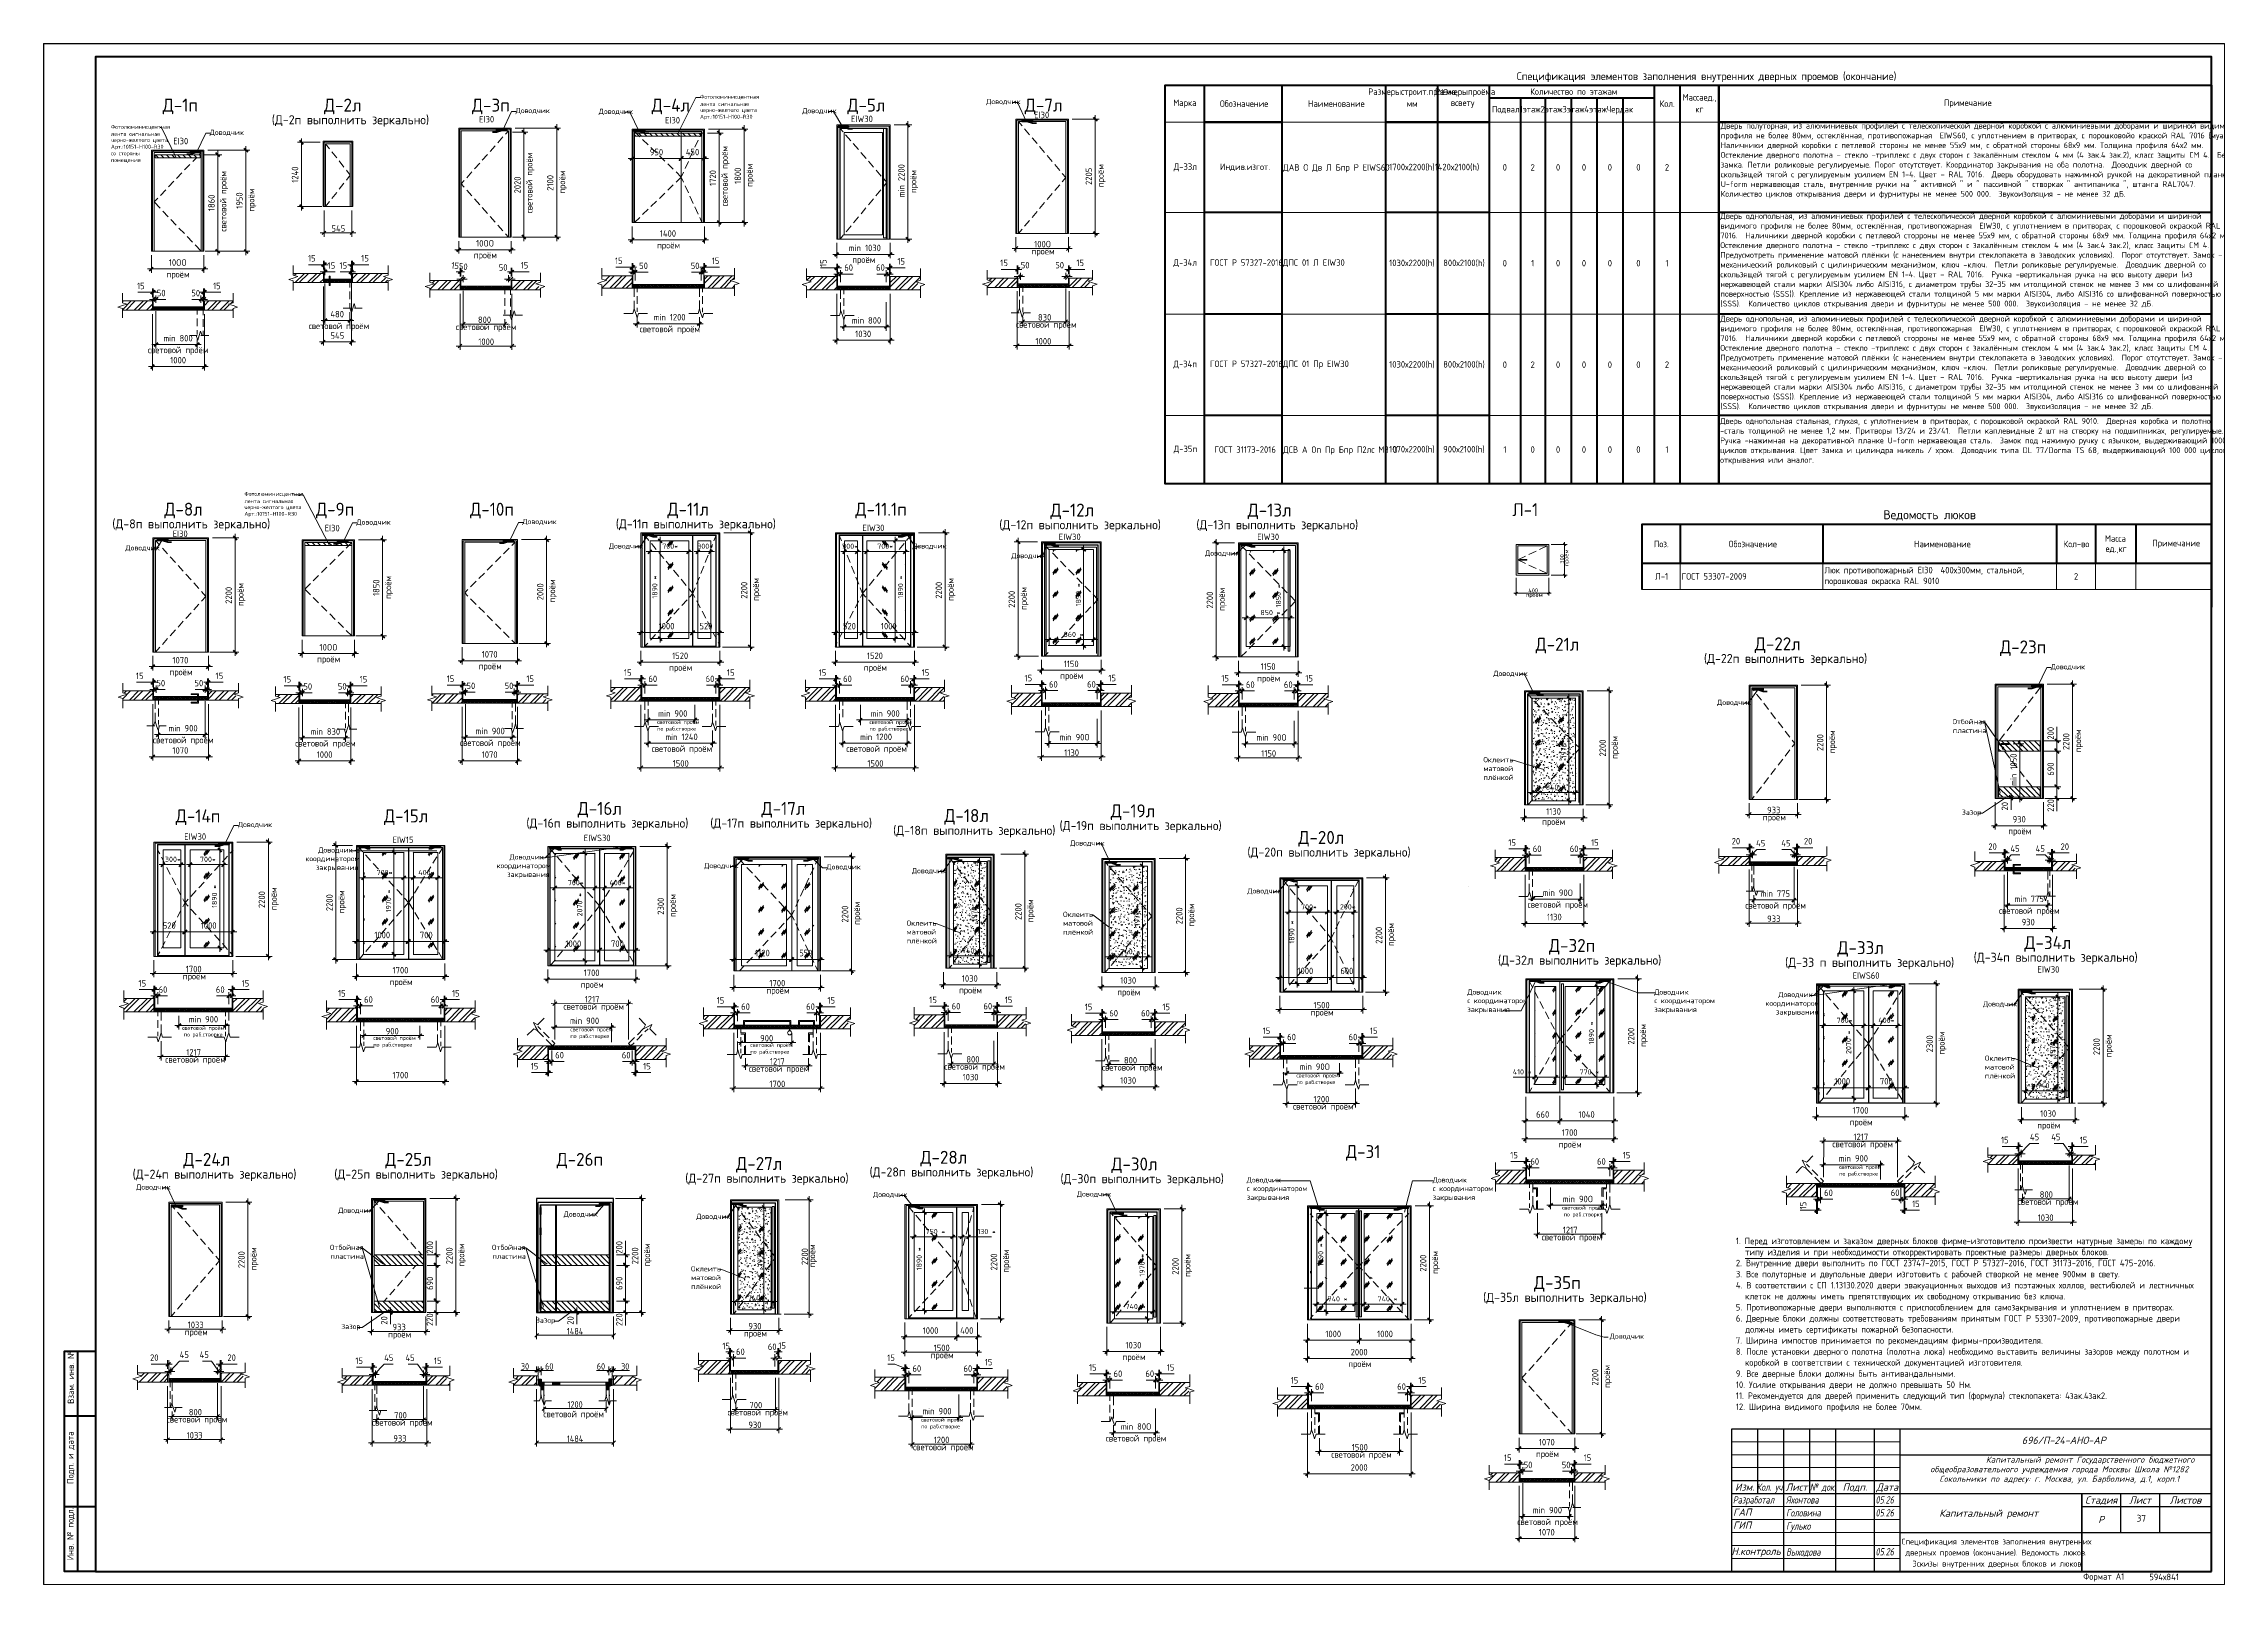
# Paper-space layout 'Лист37 Вед внут дв проёмов' of a CAD drawing. Header units: millimetres. Extents: x 0 to 841, y 0 to 594.
# The model-space entities are those that its viewports show. They can reach past a viewport. Long polylines and large blocks are cut down to what shows.
import ezdxf
from ezdxf.enums import TextEntityAlignment as Align

# ---------------------------------------------------------------- set-up
doc = ezdxf.new("R2010")
doc.units = ezdxf.units.MM
doc.linetypes.add('ADSK_Штриховая_ш2 п1_5', pattern=[4.5, 3, -1.5])
doc.linetypes.add('Hidden', pattern=[7.14375, 4.7625, -2.38125])
for name, color, linetype, lineweight in [('+АР_Текст', 250, 'Continuous', 9), ('CPL 0.5мм', 8, 'Continuous', 50), ('Контуры', 250, 'Continuous', 30), ('ОСНОВНОЙ', 7, 'Continuous', 25), ('Размеры', 7, 'Continuous', 5), ('СПДС__АР_Рамка чертежа', 7, 'Continuous', 50), ('Стены штриховка', 7, 'Continuous', 9), ('Узлы', 7, 'Continuous', 18)]:
    doc.layers.add(name, color=color, linetype=linetype, lineweight=lineweight)
for name, color, linetype in [('PDF _0', 7, 'Continuous'), ('PDF _Аннотация', 7, 'Continuous'), ('PDF _Геометрия', 7, 'Continuous'), ('PDF _Двери', 7, 'Continuous'), ('PDF _Линии', 7, 'Continuous'), ('PDF _Основная надпись', 7, 'Continuous'), ('PDF _Размеры', 7, 'Continuous'), ('PDF _Размеры-50', 7, 'Continuous'), ('PDF _Текст', 7, 'Continuous'), ('PDF _Узлы', 7, 'Continuous'), ('ОСЕВЫЕ', 7, 'Hidden'), ('Тонкая', 7, 'Continuous')]:
    doc.layers.add(name, color=color, linetype=linetype)
doc.styles.add('GOST Common_3', font='GOST_Common.ttf', dxfattribs={"width": 0.9, "height": 250})
doc.styles.add('MtXpl_GOST_Common', font='GOST_Common.ttf')
doc.styles.add('PDF GOST Common', font='GOST_Common.ttf')
doc.styles.add('PDF ISOCPEUR', font='isocpeur.ttf')
doc.styles.add('Юля', font='isocpeui.ttf', dxfattribs={"height": 2.8})
doc.dimstyles.new('ADSK_Основной_2_5_мм_Округление_до_1_мм', dxfattribs={"dimscale": 304.8, "dimtxt": 250, "dimasz": 0.463911, "dimexe": 0.492126, "dimexo": 0.492126, "dimgap": 0.098425, "dimtad": 1, "dimdec": 0, "dimdsep": 46, "dimtxsty": 'GOST Common_3', "dimblk1": 'OBLIQUE', "dimblk2": 'OBLIQUE', "dimsah": 1, "dimcen": 0.09, "dimdle": 0.492126, "dimazin": 2, "dimtfac": 1, "dimtdec": 0, "dimtix": 1, "dimtmove": 0, "dimatfit": 3, "dimfxl": 1, "dimtvp": 1, "dimtolj": 1, "dimtzin": 0, "dimlwd": 20, "dimlwe": 20, "dimarcsym": 2})

psp = doc.layouts.new('Лист37 Вед внут дв проёмов')

msp = doc.modelspace()

# ---------------------------------------------------------------- texts
at = {"layer": '+АР_Текст', "color": 18, "linetype": 'Continuous', "ltscale": 100, "true_color": 0x000000, "transparency": 33554687, "insert": (-3007.50592, 70102.50592), "char_height": 2.8, "width": 107.7887718, "attachment_point": 1, "line_spacing_factor": 0.95, "style": 'Юля'}
msp.add_mtext('\\pxqc;{\\T1.05;      \\H0.83333x;        Капитальный ремонт Государственного бюджетного общеобразовательного учреждения города Москвы Школа №1282 Сокольники по адресу: г. Москва, ул. Барболина, д.1, корп.1}', dxfattribs=at)
at = {"layer": 'PDF _Текст', "style": 'PDF GOST Common'}
for s, insert, char_height, attachment_point in [('Спецификация элементов заполнения внутренних дверных проемов (окончание)', (-3162.91764, 70634.29401), 3.0000577, 4), ('Фотолюминисцентная', (-3477.88855, 70626.56947), 1.4999692, 4), ('Размерыстроит.проёма,', (-3220.19664, 70628.38885), 2.500059, 4), ('Размерыпроёма', (-3194.41474, 70628.38885), 2.500059, 4), ('Количество по этажам', (-3157.75281, 70628.76985), 2.500059, 4), ('Массаед.,', (-3098.99211, 70626.27211), 2.500059, 4), ('Д-1п', (-3685.1174, 70623.03087), 5.000114, 4), ('(Д-2п выполнить зеркально)', (-3643.0366, 70617.4231), 3.5000872, 4), ('Д-2л', (-3622.92757, 70623.03087), 5.000114, 4), ('Д-3п', (-3565.86026, 70623.03087), 5.000114, 4), ('Доводчик', (-3549.011, 70621.25648), 2.001027, 4), ('Доводчик', (-3516.96357, 70620.91721), 1.999968, 4), ('Д-4л', (-3496.55821, 70623.03087), 5.000114, 4), ('лента сигнальная', (-3477.88855, 70623.98703), 1.4999692, 4), ('черно-желтого цвета', (-3477.88855, 70621.44696), 1.4999692, 4), ('Арт.:10151-H100-R30', (-3477.88855, 70618.86451), 1.4999692, 4), ('Доводчик', (-3438.43253, 70621.21425), 2.001208, 4), ('Д-5л', (-3421.07523, 70623.03087), 5.000114, 4), ('Доводчик', (-3367.52174, 70624.72889), 2.002725, 4), ('Д-7л', (-3352.66222, 70623.03087), 5.000114, 4), ('Марка', (-3295.42558, 70624.11304), 2.500059, 4), ('Обозначение', (-3277.39095, 70624.11304), 2.500059, 4), ('Наименование', (-3243.43843, 70624.11304), 2.500059, 4), ('мм', (-3205.33713, 70624.11304), 2.500059, 4), ('всвету', (-3188.36085, 70624.11304), 2.500059, 4), ('Подвал1этаж2этаж3этаж4этажЧердак', (-3172.4853, 70621.61525), 2.500059, 4), ('Кол.', (-3107.84007, 70624.11304), 2.500059, 4), ('кг', (-3094.08126, 70621.9963), 2.500059, 4), ('Примечание', (-2998.23528, 70624.11304), 2.500059, 4), ('лента сигнальная', (-3705.0571, 70612.43018), 1.5010283, 4), ('Фотолюминисцентная', (-3705.0571, 70614.9703), 1.5010283, 4), ('черно-желтого цвета', (-3705.0571, 70609.89011), 1.5010283, 4), ('Доводчик', (-3666.99807, 70612.83205), 2.001393, 4), ('со стороны', (-3705.0571, 70604.76759), 1.501028, 4), ('Арт.:10151-H100-R30', (-3705.0571, 70607.30766), 1.5010283, 4), ('помещения', (-3705.0571, 70602.18519), 1.501028, 4), ('950', (-3497.23554, 70605.44333), 2.499967, 4), ('450', (-3483.34973, 70605.44333), 2.499967, 4), ('Д-33л', (-3295.21391, 70599.55886), 2.500059, 4), ('Индив.изгот.', (-3277.39095, 70599.55886), 2.500059, 4), ('ДАВ О Дв Л Бпр Р EIWS60', (-3253.00611, 70599.17782), 2.500059, 4), ('1700х2200(h)1420х2100(h)', (-3212.11068, 70599.55886), 2.500059, 4), ('0', (-3168.33651, 70599.55886), 2.50006, 4), ('2', (-3157.58346, 70599.55886), 2.50006, 4), ('0', (-3147.80413, 70599.55886), 2.50006, 4), ('0', (-3137.81311, 70599.55886), 2.50006, 4), ('0', (-3127.8221, 70599.55886), 2.50006, 4), ('0', (-3116.81505, 70599.55886), 2.50006, 4), ('2', (-3105.80802, 70599.55886), 2.50006, 4), ('545', (-3620.00646, 70575.97916), 2.501542, 4), ('10OO', (-3564.25156, 70570.26385), 2.501299, 4), ('проём', (-3494.44147, 70569.20475), 2.499967, 4), ('1400', (-3493.3831, 70574.07327), 2.499967, 4), ('min 1030', (-3420.5249, 70568.48589), 2.501511, 4), ('100O', (-3349.02141, 70569.96866), 2.50339, 4), ('10OO', (-3682.74666, 70562.8555), 2.501723, 4), ('15', (-3629.06608, 70564.50643), 2.501542, 4), ('15', (-3621.53054, 70561.71236), 2.501542, 4), ('15', (-3616.91602, 70561.71236), 2.501542, 4), ('15', (-3608.53377, 70564.50643), 2.501542, 4), ('проём', (-3565.1406, 70565.39533), 2.501299, 4), ('50', (-3555.48822, 70560.95019), 2.501299, 4), ('15', (-3547.0636, 70561.79689), 2.501299, 4), ('15', (-3510.69802, 70563.5319), 2.499967, 4), ('50', (-3501.34202, 70561.5845), 2.499967, 4), ('50', (-3481.48703, 70561.5845), 2.499967, 4), ('15', (-3473.35874, 70563.5319), 2.499967, 4), ('60', (-3422.26065, 70560.90796), 2.501511, 4), ('проём', (-3419.1702, 70563.61741), 2.501511, 4), ('60', (-3409.98354, 70560.90796), 2.501511, 4), ('15', (-3401.77057, 70563.32104), 2.501511, 4), ('15', (-3362.10289, 70562.72941), 2.50339, 4), ('50', (-3354.18626, 70561.84037), 2.50339, 4), ('проём', (-3350.03744, 70566.87822), 2.50339, 4), ('50', (-3340.89315, 70561.84037), 2.50339, 4), ('15', (-3332.76486, 70562.72941), 2.50339, 4), ('Д-34л', (-3295.29858, 70562.60058), 2.500059, 4), ('ГОСТ Р 57327-2016ДПС 01 Л EIW30', (-3281.24339, 70562.60058), 2.500059, 4), ('1030х2200(h)', (-3212.11068, 70562.60058), 2.500059, 4), ('800х2100(h)', (-3191.28197, 70562.60058), 2.500059, 4), ('0', (-3168.33651, 70562.60058), 2.50006, 4), ('1', (-3157.32946, 70562.60058), 2.50006, 4), ('0', (-3147.80413, 70562.60058), 2.50006, 4), ('0', (-3137.81311, 70562.60058), 2.50006, 4), ('0', (-3127.8221, 70562.60058), 2.50006, 4), ('0', (-3116.81505, 70562.60058), 2.50006, 4), ('1', (-3105.59633, 70562.60058), 2.50006, 4), ('15', (-3695.02377, 70553.83817), 2.501723, 4), ('50', (-3687.3611, 70551.08643), 2.501723, 4), ('проём', (-3683.6357, 70557.98698), 2.501723, 4), ('50', (-3674.068, 70551.08643), 2.501723, 4), ('15', (-3665.6857, 70553.83817), 2.501723, 4), ('480', (-3620.42979, 70542.95803), 2.501542, 4), ('min 800', (-3684.8634, 70533.6868), 2.501723, 4), ('световой проём', (-3628.81208, 70538.08955), 2.5015418, 4), ('545', (-3620.3875, 70534.70273), 2.501542, 4), ('световой проём', (-3572.04115, 70537.70838), 2.5012992, 4), ('800', (-3563.53185, 70540.79883), 2.501299, 4), ('световой проём', (-3501.21502, 70536.90328), 2.4999666, 4), ('min 1200', (-3495.79617, 70541.7718), 2.499967, 4), ('min 800', (-3419.33953, 70540.54494), 2.501511, 4), ('1030', (-3418.02717, 70535.33775), 2.501511, 4), ('световой проём', (-3356.049, 70538.64089), 2.5033904, 4), ('830', (-3347.53971, 70541.73134), 2.50339, 4), ('световой проём', (-3690.83258, 70528.81833), 2.5017228, 4), ('1000', (-3682.19629, 70525.21984), 2.501723, 4), ('1000', (-3563.40485, 70532.33187), 2.501299, 4), ('1000', (-3348.51341, 70532.50234), 2.50339, 4), ('Д-34п', (-3295.29858, 70523.48322), 2.500059, 4), ('ГОСТ Р 57327-2016ДПС 01 Пр EIW30', (-3281.24339, 70523.48322), 2.500059, 4), ('1030х2200(h)', (-3212.11068, 70523.48322), 2.500059, 4), ('800х2100(h)', (-3191.28197, 70523.48322), 2.500059, 4), ('0', (-3168.33651, 70523.48322), 2.50006, 4), ('2', (-3157.58346, 70523.48322), 2.50006, 4), ('0', (-3147.80413, 70523.48322), 2.50006, 4), ('0', (-3137.81311, 70523.48322), 2.50006, 4), ('0', (-3127.8221, 70523.48322), 2.50006, 4), ('0', (-3116.81505, 70523.48322), 2.50006, 4), ('2', (-3105.80802, 70523.48322), 2.50006, 4), ('Д-35п', (-3295.21391, 70490.75842), 2.500059, 4), ('ГОСТ 31173-2016', (-3279.50769, 70490.75842), 2.500059, 4), ('ДСВ А Оп Пр Бпр П2лс М3 О', (-3253.00611, 70490.38341), 2.500059, 4), ('1070х2200(h)', (-3212.11068, 70490.75842), 2.500059, 4), ('900х2100(h)', (-3191.28197, 70490.75842), 2.500059, 4), ('1', (-3168.08249, 70490.75842), 2.50006, 4), ('0', (-3157.58346, 70490.75842), 2.50006, 4), ('0', (-3147.80413, 70490.75842), 2.50006, 4), ('0', (-3137.81311, 70490.75842), 2.50006, 4), ('0', (-3127.8221, 70490.75842), 2.50006, 4), ('0', (-3116.81505, 70490.75842), 2.50006, 4), ('1', (-3105.59633, 70490.75842), 2.50006, 4), ('Д-8л', (-3684.48236, 70467.23973), 5.000114, 4), ('лента сигнальная', (-3653.57801, 70470.8636), 1.5011477, 4), ('Фотолюминисцентная', (-3653.57801, 70473.446), 1.5011477, 4), ('черно-желтого цвета', (-3653.57801, 70468.32353), 1.5011477, 4), ('Д-9п', (-3625.97564, 70467.23973), 5.000114, 4), ('Д-10п', (-3566.53763, 70467.23973), 5.000114, 4), ('Д-11л', (-3490.46199, 70467.23973), 5.000114, 4), ('Д-11.1п', (-3417.98274, 70467.23973), 5.000114, 4), ('Д-12л', (-3342.75895, 70466.90107), 5.000114, 4), ('Д-13л', (-3266.72565, 70466.90107), 5.000114, 4), ('Л-1', (-3164.61105, 70467.57752), 5.000114, 4), ('(Д-8п выполнить зеркально)', (-3704.5491, 70461.63191), 3.5000872, 4), ('Арт.:10151-H100-R30', (-3653.57801, 70465.78342), 1.5011477, 4), ('Доводчик', (-3610.39646, 70462.58684), 2.001543, 4), ('Доводчик', (-3546.38627, 70462.79865), 2.001817, 4), ('(Д-11п выполнить зеркально)', (-3510.35935, 70461.63191), 3.5000872, 4), ('(Д-12п выполнить зеркально)', (-3362.48699, 70461.29325), 3.5000872, 4), ('(Д-13п выполнить зеркально)', (-3286.49601, 70461.29325), 3.5000872, 4), ('Ведомость люков', (-3021.51942, 70465.35648), 3.5000872, 4), ('Доводчик', (-3699.46888, 70452.68066), 2.001817, 4), ('Доводчик', (-3513.02642, 70453.39961), 2.000542, 4), ('700*', (-3492.45173, 70453.48428), 2.000542, 4), ('300*', (-3478.94692, 70453.48428), 2.000542, 4), ('300*', (-3416.93111, 70453.48428), 2.000542, 6), ('700*', (-3403.4263, 70453.48428), 2.000542, 6), ('Доводчик', (-3382.85161, 70453.39961), 2.000542, 6), ('Доводчик', (-3357.83013, 70449.67456), 2.001208, 4), ('Доводчик', (-3283.10924, 70450.64895), 2.002514, 4), ('Поз.', (-3110.0415, 70454.35046), 2.500059, 4), ('Обозначение', (-3081.21149, 70454.35046), 2.500059, 4), ('Наименование', (-3009.70801, 70454.35046), 2.500059, 4), ('Кол-во', (-2952.09036, 70454.35046), 2.500059, 4), ('Масса', (-2936.13013, 70456.4672), 2.500059, 4), ('ед.,кг', (-2935.87612, 70452.23372), 2.500059, 4), ('Примечание', (-2917.8415, 70454.35046), 2.500059, 4), ('Л-1', (-3109.53348, 70441.86173), 2.500059, 4), ('ГОСТ 53307-2009', (-3099.33077, 70441.86173), 2.500059, 4), ('2', (-2948.02621, 70441.86173), 2.50006, 4), ('проём', (-3159.40387, 70434.53275), 1.566058, 4), ('400', (-3158.43016, 70436.43782), 1.566058, 4), ('850 *', (-3261.7725, 70427.91519), 2.002514, 4), ('1000', (-3493.84876, 70422.68526), 2.500664, 4), ('520', (-3478.10021, 70422.68526), 2.500664, 4), ('520', (-3417.77782, 70422.68526), 2.500664, 6), ('1000', (-3402.02927, 70422.68526), 2.500664, 6), ('860 *', (-3337.7211, 70419.48987), 2.001208, 4), ('Д-21л', (-3155.6784, 70415.16702), 5.000114, 4), ('Д-22л', (-3071.1358, 70415.33639), 5.000114, 4), ('Д-23п', (-2976.55987, 70414.15101), 5.000114, 4), ('1070', (-3681.34963, 70409.52006), 2.50227, 4), ('проём', (-3625.55231, 70409.64687), 2.501935, 4), ('10OO', (-3624.62098, 70414.51535), 2.501935, 4), ('1070', (-3562.09248, 70411.80614), 2.50227, 4), ('1520', (-3488.64158, 70411.25488), 2.500664, 4), ('1520', (-3413.55041, 70411.25488), 2.500664, 4), ('1150', (-3337.63644, 70408.1226), 2.501511, 4), ('(Д-22п выполнить зеркально)', (-3090.73682, 70409.72859), 3.5000872, 4), ('15', (-3695.4471, 70403.50851), 2.50227, 4), ('50', (-3687.53052, 70400.7144), 2.50227, 4), ('проём', (-3682.49267, 70404.65155), 2.50227, 4), ('50', (-3672.84029, 70400.7144), 2.50227, 4), ('15', (-3664.712, 70403.50851), 2.50227, 4), ('15', (-3638.50675, 70402.19595), 2.501935, 4), ('50', (-3630.84416, 70399.44417), 2.501935, 4), ('50', (-3617.55106, 70399.44417), 2.501935, 4), ('15', (-3609.16876, 70402.19595), 2.501935, 4), ('15', (-3575.59725, 70402.40781), 2.50227, 4), ('50', (-3567.93466, 70399.65603), 2.50227, 4), ('проём', (-3563.23552, 70406.93762), 2.50227, 4), ('50', (-3553.24448, 70399.65603), 2.50227, 4), ('15', (-3544.86219, 70402.40781), 2.50227, 4), ('15', (-3507.22658, 70404.77764), 2.500664, 4), ('60', (-3497.78591, 70402.36459), 2.500664, 4), ('проём', (-3489.78462, 70406.38638), 2.500664, 4), ('60', (-3475.72948, 70402.36459), 2.500664, 4), ('15', (-3467.51651, 70404.77764), 2.500664, 4), ('15', (-3432.1354, 70404.77764), 2.500664, 4), ('60', (-3422.69474, 70402.36459), 2.500664, 4), ('проём', (-3414.69344, 70406.38638), 2.500664, 4), ('60', (-3400.6383, 70402.36459), 2.500664, 4), ('15', (-3392.42534, 70404.77764), 2.500664, 4), ('15', (-3352.74999, 70402.66137), 2.501511, 4), ('60', (-3343.30933, 70400.2483), 2.501511, 4), ('проём', (-3338.99118, 70403.25408), 2.501511, 4), ('60', (-3328.61915, 70400.2483), 2.501511, 4), ('15', (-3320.40618, 70402.66137), 2.501511, 4), ('15', (-3276.84368, 70402.57761), 2.503148, 4), ('60', (-3267.36069, 70400.12221), 2.503148, 4), ('проём', (-3263.04254, 70402.23895), 2.503148, 4), ('1150', (-3261.68784, 70407.10747), 2.503148, 4), ('60', (-3252.71284, 70400.12221), 2.503148, 4), ('15', (-3244.45754, 70402.57761), 2.503148, 4), ('Доводчик', (-3171.93495, 70404.24836), 2.001119, 4), ('Доводчик', (-2956.95885, 70406.8304), 2.000422, 4), ('Доводчик', (-3085.65663, 70393.11429), 2.001058, 4), ('min 900', (-3682.916, 70383.31481), 2.50227, 4), ('min 830', (-3628.05009, 70382.04457), 2.501935, 4), ('min 900', (-3564.46322, 70382.25644), 2.50227, 4), ('световой проём', (-3494.39914, 70385.51623), 1.5003928, 4), ('по раб.створке', (-3494.39914, 70382.9338), 1.5003928, 4), ('min 900', (-3494.0181, 70388.98677), 2.500664, 4), ('световой проём', (-3412.53467, 70385.51623), 1.5003928, 4), ('по раб.створке', (-3412.53467, 70382.9338), 1.5003928, 4), ('min 900', (-3412.15363, 70388.98677), 2.500664, 4), ('Отбойная', (-2994.89083, 70385.87466), 2.000422, 4), ('световой проём', (-3688.88518, 70378.4463), 2.5022697, 4), ('1070', (-3681.34963, 70374.76319), 2.50227, 4), ('световой проём', (-3634.01927, 70377.17606), 2.5019346, 4), ('световой проём', (-3570.43245, 70377.38793), 2.5022697, 4), ('световой проём', (-3496.55821, 70375.10096), 2.5006637, 4), ('min 1240', (-3491.26636, 70379.96946), 2.500664, 4), ('световой проём', (-3421.46704, 70375.10096), 2.5006637, 4), ('min 1200', (-3416.17519, 70379.96946), 2.500664, 4), ('min 90O', (-3339.28751, 70379.88527), 2.501511, 4), ('1130', (-3337.42477, 70373.91608), 2.501511, 4), ('min 90O', (-3263.33887, 70379.75918), 2.503148, 4), ('пластина', (-2994.72149, 70382.44555), 2.000422, 4), ('1000', (-3625.72164, 70373.15428), 2.501935, 4), ('1070', (-3562.09248, 70373.15445), 2.50227, 4), ('1500', (-3488.42992, 70369.76677), 2.500664, 4), ('1500', (-3413.33874, 70369.76677), 2.500664, 4), ('1150', (-3261.47613, 70373.62062), 2.503148, 4), ('Оклеить', (-3175.78743, 70371.18488), 2.001119, 4), ('матовой', (-3175.78743, 70367.79811), 2.001119, 4), ('плёнкой', (-3175.78743, 70364.369), 2.001119, 4), ('840 *', (-3151.74126, 70360.60118), 2.001119, 4), ('Д-14п', (-3680.07955, 70348.99774), 5.000114, 4), ('Д-15л', (-3599.77043, 70348.99774), 5.000114, 4), ('Д-16л', (-3525.09187, 70351.87652), 5.000114, 4), ('Д-17л', (-3454.18108, 70351.87652), 5.000114, 4), ('Д-18л', (-3383.69362, 70349.12476), 5.000114, 4), ('Д-19л', (-3319.47176, 70350.94515), 5.000114, 4), ('1130', (-3151.57192, 70351.22364), 2.501392, 4), ('проём', (-3068.04536, 70348.68352), 2.50133, 4), ('933', (-3066.35197, 70351.77396), 2.50133, 4), ('Зазор', (-2991.29238, 70350.65212), 2.000422, 4), ('Доводчик', (-3656.11808, 70345.99585), 2.00142, 4), ('(Д-16п выполнить зеркально)', (-3544.86219, 70346.26872), 3.5000872, 4), ('(Д-17п выполнить зеркально)', (-3473.9514, 70346.26872), 3.5000872, 4), ('(Д-18п выполнить зеркально)', (-3403.42165, 70343.47463), 3.5000872, 4), ('(Д-19п выполнить зеркально)', (-3339.24208, 70345.29502), 3.5000872, 4), ('Д-20л', (-3247.16391, 70340.70013), 5.000114, 4), ('проём', (-3153.1336, 70346.94956), 2.501392, 4), ('проём', (-2973.38476, 70343.3489), 2.500544, 4), ('930', (-2971.69137, 70348.2174), 2.500544, 4), ('300*', (-3684.22837, 70332.78738), 2.00142, 4), ('700*', (-3670.72355, 70332.78738), 2.00142, 4), ('координатором', (-3630.08216, 70332.78762), 2.0018473, 4), ('Доводчик с', (-3625.08669, 70336.17439), 2.001847, 4), ('Доводчик с', (-3551.33941, 70333.50688), 2.001089, 4), ('Доводчик', (-3335.1356, 70338.88346), 2.001208, 4), ('(Д-20п выполнить зеркально)', (-3266.80725, 70335.09234), 3.5000872, 4), ('15', (-3166.17744, 70339.24291), 2.501392, 4), ('60', (-3156.73677, 70336.82981), 2.501392, 4), ('60', (-3142.46995, 70336.82981), 2.501392, 4), ('15', (-3134.25698, 70339.24291), 2.501392, 4), ('20', (-3080.02612, 70339.75089), 2.50133, 4), ('45', (-3070.62779, 70338.98885), 2.50133, 4), ('45', (-3060.89078, 70338.98885), 2.50133, 4), ('20', (-3052.16981, 70339.75089), 2.50133, 4), ('20', (-2981.04735, 70337.67605), 2.500544, 4), ('45', (-2972.53806, 70336.91402), 2.500544, 4), ('45', (-2962.80106, 70336.91402), 2.500544, 4), ('20', (-2953.19106, 70337.67605), 2.500544, 4), ('закрывания', (-3626.01802, 70329.3585), 2.001847, 4), ('700*', (-3602.60688, 70327.70743), 2.001847, 4), ('400*', (-3586.51966, 70327.70743), 2.001847, 4), ('координатором', (-3556.33493, 70330.07777), 2.0010886, 4), ('закрывания', (-3552.27078, 70326.69099), 2.001089, 4), ('700*', (-3528.85964, 70323.76989), 2.001089, 4), ('400*', (-3512.81476, 70323.76989), 2.001089, 4), ('Доводчик', (-3476.27985, 70330.16236), 2.000938, 4), ('Доводчик', (-3429.11886, 70329.69668), 2.000938, 4), ('Доводчик', (-3396.18239, 70328.17276), 2.001208, 4), ('Доводчик', (-3266.80725, 70320.42594), 2.001967, 4), ('световой проём', (-3158.76885, 70315.02739), 2.5013916, 4), ('min 90O', (-3152.92665, 70319.89589), 2.501392, 4), ('световой проём', (-3074.7766, 70314.68868), 2.50133, 4), ('min 775', (-3068.84972, 70319.55717), 2.50133, 4), ('min 775', (-2970.97167, 70317.52469), 2.500544, 4), ('520', (-3685.07503, 70307.23801), 2.501784, 4), ('1000', (-3670.42718, 70307.23801), 2.501784, 4), ('Оклеить', (-3398.21447, 70308.19073), 2.001208, 4), ('Оклеить', (-3337.88738, 70311.57754), 2.001208, 4), ('матовой', (-3337.88738, 70308.19073), 2.001208, 4), ('700*', (-3246.10554, 70314.45672), 2.001967, 4), ('200*', (-3231.11901, 70314.45672), 2.001967, 4), ('1130', (-3151.27557, 70310.53989), 2.501392, 4), ('933', (-3066.35197, 70309.86251), 2.50133, 4), ('световой проём', (-2976.94088, 70312.65617), 2.5005443, 4), ('930', (-2968.21992, 70308.59205), 2.500544, 4), ('1000', (-3603.49591, 70303.5975), 2.502301, 4), ('700', (-3585.92695, 70303.5975), 2.502301, 4), ('1000', (-3529.79101, 70300.25253), 2.501361, 4), ('700', (-3512.2221, 70300.25253), 2.501361, 4), ('матовой', (-3398.21447, 70304.80396), 2.001208, 4), ('плёнкой', (-3398.21447, 70301.37485), 2.001208, 4), ('плёнкой', (-3337.88738, 70304.76162), 2.001208, 4), ('Д-32п', (-3150.51355, 70299.04268), 5.000114, 4), ('Д-33л', (-3039.30004, 70298.19598), 5.000114, 4), ('Д-34л', (-2967.16155, 70300.14339), 5.000114, 4), ('1700', (-3676.22711, 70290.47342), 2.501784, 4), ('1700', (-3596.46832, 70290.00803), 2.502301, 4), ('1120', (-3456.63648, 70296.65398), 2.50118, 4), ('550', (-3439.6179, 70296.65398), 2.50118, 4), ('740 *', (-3376.8354, 70297.60703), 2.001208, 4), ('740 *', (-3315.78861, 70297.1837), 2.001208, 4), ('1000', (-3247.50257, 70289.75409), 2.502451, 4), ('600', (-3230.94967, 70289.75409), 2.502451, 4), ('(Д-32л выполнить зеркально)', (-3170.1569, 70293.43489), 3.5000872, 4), ('(Д-33 п выполнить зеркально)', (-3059.4514, 70292.58818), 3.5000872, 4), ('(Д-34п выполнить зеркально)', (-2986.72021, 70294.53559), 3.5000872, 4), ('15', (-3694.43102, 70284.96991), 2.501784, 4), ('60', (-3686.68377, 70282.5568), 2.501784, 4), ('проём', (-3677.32777, 70287.38299), 2.501784, 4), ('60', (-3664.58504, 70282.5568), 2.501784, 4), ('15', (-3654.67867, 70284.96991), 2.501784, 4), ('проём', (-3597.61136, 70285.18184), 2.502301, 4), ('проём', (-3523.9065, 70284.16531), 2.501361, 4), ('1700', (-3522.76346, 70289.03382), 2.501361, 4), ('проём', (-3452.276, 70281.92146), 2.50118, 4), ('1700', (-3451.13297, 70285.05424), 2.50118, 4), ('проём', (-3378.02077, 70282.00631), 2.501511, 4), ('1030', (-3376.92007, 70286.8325), 2.501511, 4), ('проём', (-3316.97398, 70281.24429), 2.501511, 4), ('1030', (-3315.83094, 70286.11279), 2.501511, 4), ('Доводчик', (-3181.9683, 70281.43489), 2.000727, 4), ('Доводчик', (-3109.87214, 70281.43489), 2.000727, 4), ('15', (-3617.46639, 70281.11773), 2.502301, 4), ('60', (-3607.43302, 70278.70462), 2.502301, 4), ('60', (-3581.73581, 70278.70462), 2.502301, 4), ('15', (-3573.52285, 70281.11773), 2.502301, 4), ('1217', (-3522.38242, 70278.83112), 2.501361, 4), ('15', (-3471.45366, 70278.40769), 2.50118, 4), ('60', (-3462.013, 70275.99459), 2.50118, 4), ('60', (-3436.95078, 70275.99459), 2.50118, 4), ('15', (-3428.73786, 70278.40769), 2.50118, 4), ('15', (-3389.49351, 70278.5772), 2.501511, 4), ('60', (-3380.85722, 70276.1641), 2.501511, 4), ('60', (-3368.58011, 70276.1641), 2.501511, 4), ('15', (-3360.36715, 70278.5772), 2.501511, 4), ('15', (-3329.50508, 70275.86777), 2.501511, 4), ('60', (-3320.06442, 70273.45469), 2.501511, 4), ('60', (-3307.78735, 70273.45469), 2.501511, 4), ('15', (-3299.57439, 70275.86777), 2.501511, 4), ('проём', (-3242.42241, 70273.45519), 2.502451, 4), ('1500', (-3241.27935, 70276.54564), 2.502451, 4), ('с координатором', (-3181.9683, 70278.04809), 2.0007266, 4), ('закрывания', (-3181.9683, 70274.61899), 2.000727, 4), ('с координатором', (-3109.87214, 70278.04809), 2.0007266, 4), ('закрывания', (-3109.87214, 70274.61899), 2.000727, 4), ('координатором', (-3067.02933, 70277.0329), 2.0022094, 4), ('закрывания', (-3062.96519, 70273.64609), 2.002209, 4), ('Доводчик с', (-3062.03383, 70280.46201), 2.002209, 4), ('Доводчик', (-2983.12132, 70276.8471), 2.001208, 4), ('световой проём', (-3677.58177, 70267.57096), 1.5010591, 4), ('по раб.створке', (-3677.03148, 70265.03085), 1.5010591, 4), ('min 900', (-3674.99941, 70271.12643), 2.501784, 4), ('900', (-3599.0931, 70266.51221), 2.502301, 4), ('min 900', (-3528.05531, 70270.5335), 2.501361, 4), ('световой проём', (-3527.88594, 70267.02046), 1.5008165, 4), ('15', (-3260.9227, 70266.68162), 2.502451, 4), ('15', (-3219.5616, 70266.68162), 2.502451, 4), ('700*', (-3039.55405, 70270.72501), 2.002209, 4), ('400*', (-3023.46682, 70270.72501), 2.002209, 4), ('1217', (-3676.0154, 70258.38366), 2.501784, 4), ('световой проём', (-3603.87691, 70263.71865), 1.5013595, 4), ('по раб.створке', (-3603.87691, 70261.13622), 1.5013595, 4), ('60', (-3533.72816, 70257.28272), 2.501361, 4), ('по раб.створке', (-3527.88594, 70264.43804), 1.5008165, 4), ('60', (-3508.03095, 70257.28272), 2.501361, 4), ('световой проём', (-3458.45689, 70261.00886), 1.5006932, 4), ('по раб.створке', (-3458.45689, 70258.42643), 1.5006932, 4), ('900', (-3454.68907, 70263.80217), 2.50118, 4), ('60', (-3251.4397, 70264.26855), 2.502451, 4), ('60', (-3227.77456, 70264.26855), 2.502451, 4), ('световой проём', (-3684.1437, 70255.29321), 2.5017844, 4), ('1700', (-3596.46832, 70249.57829), 2.502301, 4), ('15', (-3543.16882, 70253.00691), 2.501361, 4), ('15', (-3499.81799, 70253.00691), 2.501361, 4), ('световой проём', (-3459.09189, 70251.77907), 2.5011798, 4), ('1217', (-3450.9213, 70254.86952), 2.50118, 4), ('световой проём', (-3383.65129, 70252.58363), 2.501511, 4), ('1030', (-3376.62374, 70248.81585), 2.501511, 4), ('800', (-3375.18433, 70255.67407), 2.501511, 4), ('световой проём', (-3322.90086, 70252.24495), 2.501511, 4), ('1030', (-3315.83094, 70247.54578), 2.501511, 4), ('800', (-3314.39157, 70255.3354), 2.501511, 4), ('световой проём', (-3247.88359, 70249.24021), 1.5014519, 4), ('min 90O', (-3246.65589, 70252.83814), 2.502451, 4), ('410 *', (-3164.4417, 70250.82683), 2.000727, 4), ('770 *', (-3138.70215, 70250.82683), 2.000727, 4), ('Оклеить', (-2982.37665, 70256.12105), 2.001208, 4), ('матовой', (-2982.37665, 70252.73427), 2.001208, 4), ('плёнкой', (-2982.37665, 70249.30516), 2.001208, 4), ('1700', (-3451.13297, 70246.19089), 2.50118, 4), ('по раб.створке', (-3247.88359, 70246.70012), 1.5014519, 4), ('1200', (-3241.27935, 70240.30706), 2.502451, 4), ('1000', (-3040.44307, 70247.2078), 2.502755, 4), ('700', (-3022.87414, 70247.2078), 2.502755, 4), ('740 *', (-2962.22524, 70245.53735), 2.001208, 4), ('световой проём', (-3249.19596, 70237.21661), 2.5024507, 4), ('660', (-3155.46672, 70234.42167), 2.500906, 4), ('1040', (-3139.12548, 70234.42167), 2.500906, 4), ('проём', (-3034.55854, 70231.12057), 2.502755, 4), ('1700', (-3033.4155, 70235.98908), 2.502755, 4), ('1030', (-2961.08225, 70234.76281), 2.501511, 4), ('проём', (-3146.74576, 70222.56793), 2.500906, 4), ('1700', (-3145.60272, 70227.43643), 2.500906, 4), ('1217', (-3033.07682, 70225.78639), 2.502755, 4), ('15', (-2976.17886, 70224.55898), 2.503298, 4), ('45', (-2965.00246, 70225.70201), 2.503298, 4), ('проём', (-2962.18295, 70229.93663), 2.501511, 4), ('45', (-2956.78951, 70225.70201), 2.503298, 4), ('15', (-2945.8248, 70224.55898), 2.503298, 4), ('Д-24л', (-3677.15844, 70216.5745), 5.000114, 4), ('Д-25л', (-3599.30477, 70216.5745), 5.000114, 4), ('Д-26п', (-3533.21385, 70216.5745), 5.000114, 4), ('Д-27л', (-3463.95388, 70214.96577), 5.000114, 4), ('Д-28л', (-3392.91609, 70217.37886), 5.000114, 4), ('Д-30л', (-3319.29586, 70214.79644), 5.000114, 4), ('Д-31', (-3228.78408, 70219.58027), 5.000114, 4), ('15', (-3165.4154, 70218.71547), 2.500906, 4), ('60', (-3157.66812, 70216.30238), 2.500906, 4), ('60', (-3131.97091, 70216.30238), 2.500906, 4), ('15', (-3122.06456, 70218.71547), 2.500906, 4), ('min 900', (-3038.74969, 70217.48876), 2.502755, 4), ('(Д-24п выполнить зеркально)', (-3696.7171, 70210.92436), 3.5000872, 4), ('Доводчик', (-3695.32006, 70206.24896), 2.001936, 4), ('(Д-25п выполнить зеркально)', (-3618.94809, 70210.92436), 3.5000872, 4), ('(Д-27п выполнить зеркально)', (-3483.5972, 70209.35797), 3.5000872, 4), ('(Д-28п выполнить зеркально)', (-3412.51708, 70211.77106), 3.5000872, 4), ('(Д-30п выполнить зеркально)', (-3338.89685, 70209.18864), 3.5000872, 4), ('Доводчик', (-3267.05473, 70208.99983), 2.00033, 4), ('Доводчик', (-3195.33957, 70208.99983), 2.00033, 4), ('световой проём', (-3038.58034, 70213.97541), 1.501633, 4), ('по раб.створке', (-3038.58034, 70211.39298), 1.501633, 4), ('Доводчик', (-3617.38172, 70197.2728), 1.999787, 4), ('Доводчик', (-3411.16238, 70203.36964), 2.000938, 4), ('Доводчик', (-3332.54663, 70203.58235), 2.002814, 4), ('с координатором', (-3267.05473, 70205.61304), 2.0003299, 4), ('закрывания', (-3267.05473, 70202.18393), 2.00033, 4), ('с координатором', (-3195.33957, 70205.61304), 2.0003299, 4), ('закрывания', (-3195.33957, 70202.18393), 2.00033, 4), ('световой проём', (-3145.39104, 70198.2686), 1.500543, 4), ('min 90O', (-3145.17937, 70201.82388), 2.500906, 4), ('60', (-3044.38021, 70204.23797), 2.502755, 4), ('60', (-3018.68299, 70204.23797), 2.502755, 4), ('15', (-3010.47004, 70199.96215), 2.502755, 4), ('световой проём', (-2969.70163, 70200.47048), 2.503298, 4), ('800', (-2961.23467, 70203.56092), 2.503298, 4), ('Доводчик', (-3530.4851, 70195.80303), 1.999787, 4), ('Доводчик', (-3479.32139, 70194.90292), 2.001362, 4), ('750 *', (-3390.92635, 70189.27215), 2.000938, 4), ('130 *', (-3370.90199, 70189.27215), 2.000938, 4), ('1217', (-3145.17937, 70189.88546), 2.500906, 4), ('по раб.створке', (-3144.84068, 70195.68617), 1.500543, 4), ('1030', (-2962.03903, 70194.62828), 2.503298, 4), ('Отбойная', (-3620.59912, 70183.17531), 1.999787, 4), ('Отбойная', (-3558.13751, 70183.17531), 1.999787, 4), ('световой проём', (-3153.30764, 70186.79502), 2.5009063, 4), ('1. Перед изготовлением и заказом дверных блоков фирме-изготовителю произвести натурные замеры по каждому', (-3078.41839, 70185.31284), 2.50005902, 4), ('типу изделия и при необходимости откорректировать проектные размеры дверных блоков.', (-3074.81993, 70181.03701), 2.500059, 4), ('пластина', (-3620.42979, 70179.74619), 1.999787, 4), ('пластина', (-3557.96817, 70179.74619), 1.999787, 4), ('Оклеить', (-3481.35346, 70174.92089), 2.001362, 4), ('2. Внутренние двери выполнить по ГОСТ 23747-2015, ГОСТ Р 57327-2016, ГОСТ 31173-2016, ГОСТ 475-2016.', (-3078.41839, 70176.80355), 2.500059, 4), ('3. Все полуторные и двупольные двери изготовить с рабочей створкой не менее 900мм в свету.', (-3078.41839, 70172.52772), 2.500059, 4), ('матовой', (-3481.35346, 70171.53411), 2.001362, 4), ('плёнкой', (-3481.35346, 70168.10498), 2.001362, 4), ('740*', (-3459.46636, 70163.70217), 2.001362, 4), ('(Д-35л выполнить зеркально)', (-3175.91443, 70163.42471), 3.5000872, 4), ('Д-35п', (-3156.31342, 70169.07485), 5.000114, 4), ('4. В соответствии с СП 1.13130.2020 двери эвакуационных выходов из поэтажных холлов, вестибюлей и лестничных', (-3078.41839, 70168.25191), 2.50005902, 4), ('клеток не должны иметь препятствующих их свободному открыванию без ключа.', (-3074.81993, 70164.01843), 2.500059, 4), ('740 *', (-3313.79234, 70160.40084), 2.002814, 4), ('740 *', (-3235.85396, 70163.32059), 2.00033, 4), ('740 *', (-3216.59163, 70163.32059), 2.00033, 4), ('5. Противопожарные двери выполняются с приспособлением для самозакрывания и уплотнением в притворах.', (-3078.41839, 70159.74261), 2.500059, 4), ('6. Дверные блоки должны соответствовать требованиям принятым ГОСТ Р 53307-2009, противопожарные двери', (-3078.41839, 70155.4668), 2.50005902, 4), ('проём', (-3676.60807, 70150.21859), 2.50242, 4), ('1033', (-3675.46503, 70153.30903), 2.50242, 4), ('Зазор', (-3616.28098, 70152.39791), 1.999787, 4), ('проём', (-3598.16173, 70149.32808), 2.499724, 4), ('933', (-3596.46832, 70152.46086), 2.499724, 4), ('Зазор', (-3541.2046, 70154.80838), 1.999787, 4), ('проём', (-3460.9481, 70149.71017), 2.501692, 4), ('930', (-3459.25469, 70152.80061), 2.501692, 4), ('1000', (-3392.02705, 70151.10693), 2.50118, 4), ('400', (-3377.54854, 70151.10693), 2.50118, 4), ('1000', (-3236.743, 70149.79414), 2.500421, 4), ('1000', (-3216.76096, 70149.79414), 2.500421, 4), ('Доводчик', (-3127.06008, 70148.71567), 2.00142, 4), ('7. Ширина импостов принимается по рекомендациям фирмы-производителя.', (-3078.41839, 70146.95751), 2.500059, 4), ('должны иметь сертификаты пожарной безопасности.', (-3074.81993, 70151.23332), 2.500059, 4), ('20', (-3689.98592, 70140.65092), 2.50242, 4), ('45', (-3678.55547, 70141.79397), 2.50242, 4), ('45', (-3670.8506, 70141.79397), 2.50242, 4), ('20', (-3660.13985, 70140.65092), 2.50242, 4), ('15', (-3610.81984, 70139.46407), 2.499724, 4), ('45', (-3599.68576, 70140.60711), 2.499724, 4), ('45', (-3591.4728, 70140.60711), 2.499724, 4), ('15', (-3580.50811, 70139.46407), 2.499724, 4), ('15', (-3469.28806, 70145.13801), 2.501692, 4), ('60', (-3463.99621, 70142.93661), 2.501692, 4), ('60', (-3451.7191, 70144.84167), 2.501692, 4), ('15', (-3447.69729, 70145.30736), 2.501692, 4), ('15', (-3405.7012, 70140.60791), 2.50118, 4), ('проём', (-3388.93661, 70141.3276), 2.50118, 4), ('1500', (-3387.79357, 70144.41804), 2.50118, 4), ('15', (-3368.06554, 70138.91452), 2.50118, 4), ('проём', (-3314.97771, 70140.60919), 2.50351, 4), ('1030', (-3313.83467, 70145.47769), 2.50351, 4), ('2000', (-3226.96367, 70142.8089), 2.500421, 4), ('8. После установки дверного полотна (полотна люка) необходимо выставить величины зазоров между полотном и', (-3078.41839, 70142.6817), 2.50005902, 4), ('коробкой в соответствии с технической документацией изготовителя.', (-3074.81993, 70138.44822), 2.500059, 4), ('60', (-3395.96416, 70136.45909), 2.50118, 4), ('60', (-3376.2785, 70136.45909), 2.50118, 4), ('15', (-3327.84748, 70136.88373), 2.50351, 4), ('60', (-3318.40682, 70134.47064), 2.50351, 4), ('60', (-3306.12975, 70134.47064), 2.50351, 4), ('15', (-3297.87446, 70136.88373), 2.50351, 4), ('15', (-3250.12081, 70131.92886), 2.500421, 4), ('проём', (-3227.89504, 70137.9404), 2.500421, 4), ('15', (-3200.80075, 70131.92886), 2.500421, 4), ('10. Усилие открывания двери не должно превышать 50 Нм.', (-3078.41839, 70129.89659), 2.500059, 4), ('9. Все дверные блоки должны быть антивандальными.', (-3078.41839, 70134.1724), 2.500059, 4), ('700', (-3458.83136, 70122.36189), 2.501692, 4), ('60', (-3240.68014, 70129.51577), 2.500421, 4), ('60', (-3209.01371, 70129.51577), 2.500421, 4), ('11. Рекомендуется для дверей применить следующий тип (формула) стеклопакета: 4зак.4зак2.', (-3078.41839, 70125.66311), 2.500059, 4), ('12. Ширина видимого профиля не более 70мм.', (-3078.41839, 70121.38729), 2.500059, 4), ('световой проём', (-3683.55104, 70116.56242), 2.5024199, 4), ('800', (-3675.0417, 70119.65286), 2.50242, 4), ('световой проём', (-3604.38495, 70115.37557), 2.4997239, 4), ('700', (-3595.87566, 70118.466), 2.499724, 4), ('световой проём', (-3538.29404, 70118.58615), 2.4997239, 4), ('световой проём', (-3467.29832, 70119.27145), 2.501692, 4), ('930', (-3459.25469, 70114.74162), 2.501692, 4), ('световой проём', (-3392.61972, 70116.56252), 1.5006932, 4), ('по раб.створке', (-3392.61972, 70113.98011), 1.5006932, 4), ('min 900', (-3392.15405, 70120.03319), 2.50118, 4), ('min 80O', (-3315.57037, 70114.10761), 2.50351, 4), ('1033', (-3675.88845, 70110.72022), 2.50242, 4), ('933', (-3596.17199, 70109.53337), 2.499724, 4), ('световой проём', (-3395.71016, 70105.85104), 2.5011798, 4), ('1200', (-3387.79357, 70108.94147), 2.50118, 4), ('световой проём', (-3321.4126, 70109.23911), 2.5035098, 4), ('1500', (-3226.54029, 70106.10464), 2.500421, 4), ('1070', (-3154.40835, 70108.09511), 2.501784, 4), ('световой проём', (-3234.45692, 70102.97186), 2.500421, 4), ('2000', (-3226.96367, 70098.31503), 2.500421, 4), ('15', (-3167.87083, 70102.08358), 2.501784, 4), ('50', (-3160.25055, 70099.28948), 2.501784, 4), ('проём', (-3155.50905, 70103.22662), 2.501784, 4), ('50', (-3145.56039, 70099.28948), 2.501784, 4), ('15', (-3137.13576, 70102.08358), 2.501784, 4), ('min 900', (-3156.73677, 70081.88987), 2.501784, 4), ('световой проём', (-3162.70598, 70077.02137), 2.5017844, 4), ('1070', (-3154.40835, 70073.33824), 2.501784, 4), ('Спецификация элементов заполнения внутренних', (-3014.53418, 70069.44249), 2.25, 4), ('дверных проемов (окончание). Ведомость люков.', (-3013.01013, 70065.20901), 2.25, 4), ('Эскизы внутренних дверных блоков и люков.', (-3010.3007, 70060.9332), 2.25, 4), ('Формат А1', (-2944.47009, 70055.93769), 2.500059, 4), ('594х841', (-2918.98454, 70056.10703), 2.500059, 4)]:
    msp.add_mtext(s, dxfattribs=dict(at, insert=insert, char_height=char_height, attachment_point=attachment_point))
at = {"layer": 'PDF _Текст', "color": 1, "attachment_point": 4, "style": 'PDF GOST Common'}
for s, insert, char_height in [('EI30', (-3563.06619, 70618.10217), 2.501299), ('EI30', (-3491.39336, 70617.72044), 2.499967), ('EIW30', (-3419.6782, 70618.22928), 2.501511), ('EI30', (-3349.02141, 70619.75439), 2.50339), ('EI30', (-3681.05326, 70609.67778), 2.501723), ('EI30', (-3681.26496, 70458.28975), 2.50227), ('EI30', (-3622.6312, 70460.49096), 2.501935), ('EIW30', (-3415.24076, 70460.57526), 2.501511), ('EIW30', (-3339.54151, 70457.10395), 2.501511), ('EIW30', (-3263.01674, 70457.10395), 2.501511), ('EIW30', (-3676.81978, 70341.52919), 2.501784), ('EIW15', (-3596.46832, 70340.30178), 2.502301), ('EIWS30', (-3522.72109, 70341.02095), 2.501361), ('EIW30', (-2962.1237, 70290.34725), 2.503298), ('EIWS60', (-3033.4155, 70287.97621), 2.502755)]:
    msp.add_mtext(s, dxfattribs=dict(at, insert=insert, char_height=char_height))
at = {"layer": 'PDF _Текст'}
for s, insert, char_height, width, attachment_point, style in [('Дверь полуторная, из алюминиевых профилей с телескопической дверной коробкой с алюминиевыми доборами и шириной видимого профиля не более 80мм, остеклённая, противопожарная  {\\C1;EIWS60}, с уплотнением в притворах, с порошковойо краской RAL 7016 (муар).  Наличники дверной коробки с петлевой стороны не менее 55х9 мм, с обратной стороны 68х9 мм. Толщина профиля 64х2 мм.  Остекление дверного полотна - стекло -триплекс с двух сторон с закалённым стеклом 4 мм (4 зак.4 зак.2), класс защиты СМ 4.  Без замка. Петли роликовые регулируемые. Порог отсутствует. Координатор закрывания на оба полотна.  Доводчик дверной со скользящей тягой с регулируемым усилием EN 1-4. Цвет - RAL 7016.  Дверь оборудовать нажимной ручкой на декоративной планке U-form нержавеющая сталь, внутренние ручки на " активной " и " пассивной " створках " антипаника ", штанга RAL7047.  Количество циклов открывания двери и фурнитуры не менее 500 000.  Звукоизоляция - не менее 32 дБ.', (-3084.2596, 70616.72753), 2.25, 185.8096534, 1, 'MtXpl_GOST_Common'), ('Дверь однопольная, из алюминиевых профилей с телескопической дверной коробкой с алюминиевыми доборами и шириной видимого профиля не более 80мм, остеклённая, противопожарная  {\\C1;EIW30}, с уплотнением в притворах, с порошковой окраской RAL 7016.  Наличники дверной коробки с петлевой сторроны не менее 55х9 мм, с обратной стороны 68х9 мм. Толщина профиля 64х2 мм.  Остекление дверного полотна - стекло -триплекс с двух сторон с закалённым стеклом 4 мм (4 зак.4 зак.2), класс защиты СМ 4.  Предусмотреть применение {\\C5;матовой плёнки (с нанесением внутри стеклопакета в заводских условиях).  Порог отсутствует. Замок - механический роликовый с цилинрическим механизмом, ключ -ключ.  }Петли роликовые регулируемые.  Доводчик дверной со скользящей тягой с регулируемым усилием EN 1-4. Цвет - RAL 7016.  Ручка -вертикальная ручка на всю высоту двери (из нержавеющей стали марки AISI304 либо AISI316, с диаметром трубы 32-35 мм итолщиной стенок не менее 3 мм со шлифованной поверхностью (SSS)). Крепление из нержавеющей стали толщиной 5 мм марки AISI304, либо AISI316 со шлифованной поверхностью (SSS).  Количество циклов открывания двери и фурнитуры не менее 500 000.  Звукоизоляция - не менее 32 дБ.', (-3084.3866, 70581.92837), 2.25, 186.9231477, 1, 'MtXpl_GOST_Common'), ('Дверь однопольная, из алюминиевых профилей с телескопической дверной коробкой с алюминиевыми доборами и шириной видимого профиля не более 80мм, остеклённая, противопожарная  {\\C1;EIW30}, с уплотнением в притворах, с порошковой окраской RAL 7016.  Наличники дверной коробки с петлевой сторроны не менее 55х9 мм, с обратной стороны 68х9 мм. Толщина профиля 64х2 мм.  Остекление дверного полотна - стекло -триплекс с двух сторон с закалённым стеклом 4 мм (4 зак.4 зак.2), класс защиты СМ 4.  Предусмотреть применение {\\C5;матовой плёнки (с нанесением внутри стеклопакета в заводских условиях).  Порог отсутствует. Замок - механический роликовый с цилинрическим механизмом, ключ -ключ.  }Петли роликовые регулируемые.  Доводчик дверной со скользящей тягой с регулируемым усилием EN 1-4. Цвет - RAL 7016.  Ручка -вертикальная ручка на всю высоту двери (из нержавеющей стали марки AISI304 либо AISI316, с диаметром трубы 32-35 мм итолщиной стенок не менее 3 мм со шлифованной поверхностью (SSS)). Крепление из нержавеющей стали толщиной 5 мм марки AISI304, либо AISI316 со шлифованной поверхностью (SSS).  Количество циклов открывания двери и фурнитуры не менее 500 000.  Звукоизоляция - не менее 32 дБ.', (-3084.3866, 70542.3453), 2.25, 186.9231477, 1, 'MtXpl_GOST_Common'), ('Дверь однопольная стальная, глухая, с уплотнением в притворах, с порошковой окраской RAL 9010.  Дверная коробка и полотно -сталь толщиной не менее 1,2 мм. Притворы 13/24 и 23/41.  Петли каплевидные 2 шт на створку на подшипниках, регулируемые.  Ручка -нажимная на декоративной планке U-form нержавеющая сталь.  Замок под нажимую ручку с язычком, выдерживающий 100000 циклов открывания. Цвет замка и цилиндра никель / хром.  Доводчик типа DL 77/Dorma TS 68, выдерживающий 100 000 циклов открывания или аналог.', (-3084.47126, 70502.88928), 2.25, 185.5663977, 1, 'MtXpl_GOST_Common'), ('Люк противопожарный EI30  400х300мм, стальной, порошковая окраска RAL 9010', (-3044.29555, 70441.86173), 2.500059, 79.0321686, 4, 'PDF GOST Common')]:
    msp.add_mtext(s, dxfattribs=dict(at, insert=insert, char_height=char_height, width=width, attachment_point=attachment_point, style=style))
at = {"layer": 'PDF _Текст', "attachment_point": 4, "style": 'PDF GOST Common'}
for s, insert, char_height, rotation in [('световой проём', (-3543.39976, 70581.84432), 2.5012992, 90), ('световой проём', (-3468.08543, 70584.4691), 2.4999666, 90), ('световой проём', (-3661.42935, 70574.77439), 2.5017228, 90), ('1240', (-3634.08102, 70593.61339), 2.501542, 90), ('2020', (-3548.26824, 70589.50691), 2.501299, 90), ('2100', (-3535.65246, 70590.52294), 2.501299, 90), ('проём', (-3530.78399, 70589.42224), 2.501299, 90), ('1720', (-3472.9539, 70592.38569), 2.499967, 90), ('1800', (-3463.34391, 70593.19006), 2.499967, 90), ('проём', (-3458.51776, 70592.04702), 2.499967, 90), ('min 2200', (-3400.22354, 70588.02521), 2.501511, 90), ('проём', (-3395.35507, 70589.63395), 2.501511, 90), ('2205', (-3327.95909, 70592.76668), 2.50339, 90), ('проём', (-3323.09061, 70591.87769), 2.50339, 90), ('1860', (-3666.29792, 70582.69102), 2.501723, 90), ('1950', (-3655.50251, 70583.58006), 2.501723, 90), ('проём', (-3650.63395, 70582.47936), 2.501723, 90), ('1550', (-3573.77689, 70561.79689), 2.501299, 354.06616534), ('15', (-3430.35063, 70561.18823), 2.501511, 90), ('проём', (-3143.58418, 70445.73796), 1.566058, 90), ('300', (-3145.48926, 70446.79633), 1.566058, 90), ('2200', (-3659.65158, 70431.30265), 2.50227, 90), ('проём', (-3654.82544, 70430.41366), 2.50227, 90), ('1850', (-3602.75349, 70434.30843), 2.501935, 90), ('проём', (-3597.88497, 70433.16539), 2.501935, 90), ('2000', (-3539.50548, 70432.6574), 2.50227, 90), ('проём', (-3534.63696, 70431.76836), 2.50227, 90), ('1890 *', (-3495.3287, 70433.29239), 2.000542, 90), ('2200', (-3460.88887, 70433.25006), 2.500664, 90), ('проём', (-3456.0627, 70432.36102), 2.500664, 90), ('1890 *', (-3400.54933, 70433.29239), 2.000542, 90), ('2200', (-3385.7977, 70433.25006), 2.500664, 90), ('проём', (-3380.97153, 70432.36102), 2.500664, 90), ('2200', (-3357.68018, 70429.77862), 2.501511, 90), ('проём', (-3352.81166, 70428.88962), 2.501511, 90), ('1850 *', (-3331.96217, 70430.32899), 2.001208, 90), ('2200', (-3281.26678, 70429.43995), 2.503148, 90), ('проём', (-3276.39826, 70428.55091), 2.503148, 90), ('1850 *', (-3254.78653, 70429.90562), 2.002514, 90), ('200', (-2957.02003, 70378.93363), 2.500544, 90), ('1970 *', (-3144.79687, 70371.69437), 2.001119, 90), ('2200', (-3129.7888, 70372.41408), 2.501392, 90), ('проём', (-3124.9203, 70371.48271), 2.501392, 90), ('2200', (-3045.92354, 70374.53082), 2.50133, 90), ('проём', (-3041.05504, 70373.64178), 2.50133, 90), ('2200', (-2951.05083, 70374.91184), 2.500544, 90), ('проём', (-2946.18232, 70374.0228), 2.500544, 90), ('min 1050', (-2971.32919, 70361.11067), 2.500544, 90), ('690', (-2957.02003, 70365.00549), 2.500544, 90), ('20', (-2974.71598, 70351.6277), 2.500544, 90), ('220', (-2957.02003, 70351.11968), 2.500544, 90), ('1890 *', (-3665.13404, 70314.0344), 2.00142, 90), ('2200', (-3646.86622, 70313.99204), 2.501784, 90), ('проём', (-3641.99774, 70313.10303), 2.501784, 90), ('2200', (-3620.78831, 70312.80667), 2.502301, 90), ('проём', (-3615.91979, 70311.91766), 2.502301, 90), ('1970 *', (-3597.99132, 70312.34099), 2.001847, 90), ('2070 *', (-3524.28601, 70310.7746), 2.001089, 90), ('2300', (-3493.02135, 70311.40964), 2.501361, 90), ('проём', (-3488.15288, 70310.5206), 2.501361, 90), ('проём', (-3417.11494, 70307.51482), 2.50118, 90), ('1970 *', (-3372.17713, 70308.70019), 2.001208, 90), ('проём', (-3350.26849, 70308.48853), 2.501511, 90), ('2200', (-3421.98346, 70308.40386), 2.50118, 90), ('2200', (-3355.13701, 70309.37756), 2.501511, 90), ('1970 *', (-3309.30997, 70307.0068), 2.001208, 90), ('2200', (-3293.07418, 70307.72651), 2.501511, 90), ('проём', (-3288.2057, 70306.83747), 2.501511, 90), ('1890 *', (-3249.66064, 70300.27559), 2.001967, 90), ('проём', (-3211.1992, 70299.34422), 2.502451, 90), ('2200', (-3216.0677, 70300.23323), 2.502451, 90), ('световой проём', (-3530.5504, 70275.74068), 2.5013646, 359.88997603), ('1890 *', (-3134.12828, 70261.41223), 2.000727, 90), ('2200', (-3118.82384, 70261.32756), 2.500906, 90), ('проём', (-3113.95532, 70260.43852), 2.500906, 90), ('проём', (-2998.80569, 70257.4751), 2.502755, 90), ('2070 *', (-3034.93866, 70257.7291), 2.002209, 90), ('2300', (-3003.67419, 70258.36412), 2.502755, 90), ('1970 *', (-2956.33931, 70256.63051), 2.001208, 90), ('2200', (-2939.29919, 70257.30788), 2.501511, 90), ('проём', (-2934.43067, 70256.41884), 2.501511, 90), ('световой проём', (-3041.20245, 70222.69594), 2.5027588, 359.89000878), ('15', (-3052.46952, 70197.82829), 2.502755, 90), ('2200', (-3654.69852, 70175.17625), 2.50242, 90), ('проём', (-3649.83009, 70174.28721), 2.50242, 90), ('200', (-3582.05055, 70180.7221), 2.499724, 90), ('2200', (-3574.55729, 70176.65796), 2.499724, 90), ('проём', (-3569.68882, 70175.76894), 2.499724, 90), ('200', (-3509.0523, 70180.7221), 2.499724, 90), ('2200', (-3502.94842, 70176.65796), 2.499724, 90), ('проём', (-3498.07995, 70175.76894), 2.499724, 90), ('1970*', (-3454.68121, 70175.93827), 2.001362, 90), ('2200', (-3437.47174, 70176.36162), 2.501692, 90), ('проём', (-3434.3813, 70175.43026), 2.501692, 90), ('1890 *', (-3393.38018, 70174.32955), 2.000938, 90), ('проём', (-3359.6601, 70173.39819), 2.50118, 90), ('1890 *', (-3238.51915, 70175.8536), 2.00033, 90), ('проём', (-3194.17299, 70172.9325), 2.500421, 90), ('2200', (-3364.5286, 70174.28721), 2.50118, 90), ('1970 *', (-3307.39923, 70171.91646), 2.002814, 90), ('2200', (-3294.55045, 70172.63616), 2.50351, 90), ('проём', (-3289.68197, 70171.74713), 2.50351, 90), ('2200', (-3199.04147, 70173.82153), 2.500421, 90), ('690', (-3582.05055, 70166.75162), 2.499724, 90), ('690', (-3509.0523, 70166.75162), 2.499724, 90), ('20', (-3599.70417, 70153.37382), 2.499724, 90), ('220', (-3582.05055, 70152.8658), 2.499724, 90), ('20', (-3527.87041, 70153.37382), 2.499724, 90), ('220', (-3509.0523, 70152.8658), 2.499724, 90), ('Взам. инв. №', (-3720.52784, 70122.85044), 2.500059, 90), ('2200', (-3132.71013, 70129.87802), 2.501784, 90), ('проём', (-3127.84164, 70128.98898), 2.501784, 90), ('Подп. и дата', (-3720.52784, 70091.98837), 2.500059, 90), ('Инв. № подл.', (-3720.52784, 70062.56568), 2.500059, 90)]:
    msp.add_mtext(s, dxfattribs=dict(at, insert=insert, char_height=char_height, rotation=rotation))
at = {"layer": 'СПДС__АР_Рамка чертежа', "linetype": 'Continuous', "lineweight": 5, "transparency": 33554687, "style": 'Юля'}
for s, p in [('Изм.', (-3075.02753, 70090.75202)), ('Лист', (-3055.02753, 70090.75202)), ('Подп.', (-3032.52753, 70090.75202)), ('Дата', (-3020.02753, 70090.75202)), ('Стадия', (-2937.52753, 70085.75202)), ('Лист', (-2922.52753, 70085.75202)), ('Листов', (-2905.02753, 70085.75202)), ('Р', (-2937.52753, 70078.25202))]:
    msp.add_text(s, height=2.8, dxfattribs=at).set_placement(p, align=Align.MIDDLE_CENTER)
for s, width, p in [('Кол. уч.', 0.7, (-3065.02753, 70090.75202)), ('№ док.', 0.8, (-3044.88135, 70090.75202))]:
    msp.add_text(s, height=2.8, dxfattribs=dict(at, width=width)).set_placement(p, align=Align.MIDDLE_CENTER)
at = {"layer": 'СПДС__АР_Рамка чертежа', "linetype": 'Continuous', "lineweight": 5, "transparency": 33554687, "style": 'Юля', "width": 0.8}
for s, p in [('Разработал', (-3079.5769, 70084.41914)), ('Яхонтова', (-3059.04577, 70084.41914)), ('Головина', (-3059.04577, 70079.41914)), ('05.26', (-3024.5769, 70084.41914)), ('05.26', (-3024.5769, 70079.41914)), ('Гулько', (-3059.04577, 70074.31914)), ('Выходова', (-3059.04577, 70064.31914)), ('05.26', (-3024.5769, 70064.41914))]:
    msp.add_text(s, height=2.8, dxfattribs=at).set_placement(p)
at = {"layer": 'СПДС__АР_Рамка чертежа', "linetype": 'Continuous', "lineweight": 5, "transparency": 33554687, "style": 'Юля'}
for s, p in [('ГАП', (-3079.49533, 70079.69161)), ('ГИП', (-3079.49533, 70074.69161)), ('Н.контроль', (-3080.09745, 70064.60566))]:
    msp.add_text(s, height=2.8, dxfattribs=at).set_placement(p)
at = {"layer": 'СПДС__АР_Рамка чертежа', "linetype": 'Continuous', "lineweight": 25, "transparency": 33554687, "char_height": 2.8, "attachment_point": 1, "style": 'Юля'}
for s, insert, width in [('696/П-24-АНО-АР', (-2968.1272, 70110.17962), 51.2682614), ('\\pxqc;Капитальный ремонт', (-3015.85373, 70082.09989), 69.8751407)]:
    msp.add_mtext(s, dxfattribs=dict(at, insert=insert, width=width))
at = {"layer": 'Узлы', "transparency": 33554687, "style": 'PDF ISOCPEUR'}
msp.add_text('37', height=2.6, dxfattribs=at).set_placement((-2922.05402, 70078.75465), align=Align.MIDDLE_CENTER)

# ---------------------------------------------------------------- blocks, each defined once
blk = doc.blocks.new('_Oblique')
at = {"color": 0, "linetype": 'ByBlock', "lineweight": -2}
blk.add_line((-0.5, -0.5), (0.5, 0.5), dxfattribs=at)
blk = doc.blocks.new('*D842')
at = {"color": 0, "lineweight": 20, "transparency": 16777216}
for p, q in [((-3540.91, 70156.53), (-3540.91, 70147.78)), ((-3511.22, 70156.53), (-3511.22, 70147.78)), ((-3540.91, 70149.28), (-3511.22, 70149.28))]:
    blk.add_line(p, q, dxfattribs=at)
at = {"layer": 'Defpoints', "color": 0, "transparency": 16777216}
for p in [(-3540.91, 70158.03), (-3511.22, 70158.03), (-3511.22, 70149.28)]:
    blk.add_point(p, dxfattribs=at)
at = {"color": 0, "lineweight": 20, "transparency": 16777216, "xscale": 1.414, "yscale": 1.414, "zscale": 1.414, "rotation": 180}
blk.add_blockref('_Oblique', (-3540.91, 70149.28), dxfattribs=at)
at = {"color": 0, "lineweight": 20, "transparency": 16777216, "xscale": 1.414, "yscale": 1.414, "zscale": 1.414}
blk.add_blockref('_Oblique', (-3511.22, 70149.28), dxfattribs=at)
at = {"color": 0, "transparency": 16777216, "insert": (-3526.07, 70150.83), "char_height": 2.5, "attachment_point": 5, "style": 'GOST Common_3'}
blk.add_mtext('\\A1;1484', dxfattribs=at)
blk = doc.blocks.new('*D843')
at = {"color": 0, "lineweight": 20, "transparency": 16777216}
for p, q in [((-3514.07, 70124.22), (-3514.07, 70119.53)), ((-3538.07, 70121.7), (-3538.07, 70119.53)), ((-3538.07, 70121.03), (-3514.06, 70121.03))]:
    blk.add_line(p, q, dxfattribs=at)
at = {"layer": 'Defpoints', "color": 0, "transparency": 16777216}
for p in [(-3538.07, 70123.2), (-3514.07, 70125.72), (-3514.07, 70121.03)]:
    blk.add_point(p, dxfattribs=at)
at = {"color": 0, "lineweight": 20, "transparency": 16777216, "xscale": 1.414, "yscale": 1.414, "zscale": 1.414, "rotation": 180}
blk.add_blockref('_Oblique', (-3538.07, 70121.03), dxfattribs=at)
at = {"color": 0, "lineweight": 20, "transparency": 16777216, "xscale": 1.414, "yscale": 1.414, "zscale": 1.414}
blk.add_blockref('_Oblique', (-3514.07, 70121.03), dxfattribs=at)
at = {"color": 0, "transparency": 16777216, "insert": (-3526.07, 70122.58), "char_height": 2.5, "attachment_point": 5, "style": 'GOST Common_3'}
blk.add_mtext('\\A1;1200', dxfattribs=at)
blk = doc.blocks.new('*D844')
at = {"color": 0, "lineweight": 20, "transparency": 16777216}
for p, q in [((-3540.32, 70135.74), (-3539.1, 70135.74)), ((-3540.31, 70133.91), (-3540.31, 70137.24)), ((-3539.1, 70133.86), (-3539.1, 70137.24)), ((-3539.1, 70135.74), (-3534.39, 70135.74))]:
    blk.add_line(p, q, dxfattribs=at)
at = {"layer": 'Defpoints', "color": 0, "transparency": 16777216}
for p in [(-3540.31, 70132.41), (-3539.1, 70135.74), (-3539.1, 70132.36)]:
    blk.add_point(p, dxfattribs=at)
at = {"color": 0, "lineweight": 20, "transparency": 16777216, "xscale": 1.414, "yscale": 1.414, "zscale": 1.414, "rotation": 180}
blk.add_blockref('_Oblique', (-3540.31, 70135.74), dxfattribs=at)
at = {"color": 0, "lineweight": 20, "transparency": 16777216, "xscale": 1.414, "yscale": 1.414, "zscale": 1.414}
blk.add_blockref('_Oblique', (-3539.1, 70135.74), dxfattribs=at)
at = {"color": 0, "transparency": 16777216, "insert": (-3536.04, 70137.29), "char_height": 2.5, "attachment_point": 5, "style": 'GOST Common_3'}
blk.add_mtext('\\A1;60', dxfattribs=at)
blk = doc.blocks.new('*D845')
at = {"color": 0, "lineweight": 20, "transparency": 16777216}
for p, q in [((-3540.91, 70135.74), (-3547.04, 70135.74)), ((-3540.91, 70135.1), (-3540.91, 70137.24)), ((-3540.31, 70135.74), (-3540.91, 70135.74)), ((-3540.31, 70135.1), (-3540.31, 70137.24)), ((-3540.31, 70135.74), (-3538.9, 70135.74))]:
    blk.add_line(p, q, dxfattribs=at)
at = {"layer": 'Defpoints', "color": 0, "transparency": 16777216}
for p in [(-3540.91, 70133.6), (-3540.31, 70135.74), (-3540.31, 70133.6)]:
    blk.add_point(p, dxfattribs=at)
at = {"color": 0, "lineweight": 20, "transparency": 16777216, "xscale": 1.414, "yscale": 1.414, "zscale": 1.414}
blk.add_blockref('_Oblique', (-3540.91, 70135.74), dxfattribs=at)
at = {"color": 0, "lineweight": 20, "transparency": 16777216, "xscale": 1.414, "yscale": 1.414, "zscale": 1.414, "rotation": 180}
blk.add_blockref('_Oblique', (-3540.31, 70135.74), dxfattribs=at)
at = {"color": 0, "transparency": 16777216, "insert": (-3545.39, 70137.29), "char_height": 2.5, "attachment_point": 5, "style": 'GOST Common_3'}
blk.add_mtext('\\A1;30', dxfattribs=at)
blk = doc.blocks.new('*D846')
at = {"color": 0, "lineweight": 20, "transparency": 16777216}
for p, q in [((-3513.03, 70135.74), (-3517.75, 70135.74)), ((-3513.03, 70133.86), (-3513.03, 70137.24)), ((-3511.82, 70135.74), (-3513.03, 70135.74)), ((-3511.82, 70133.91), (-3511.82, 70137.24))]:
    blk.add_line(p, q, dxfattribs=at)
at = {"layer": 'Defpoints', "color": 0, "transparency": 16777216}
for p in [(-3513.03, 70135.74), (-3513.03, 70132.36), (-3511.82, 70132.41)]:
    blk.add_point(p, dxfattribs=at)
at = {"color": 0, "lineweight": 20, "transparency": 16777216, "xscale": 1.414, "yscale": 1.414, "zscale": 1.414, "rotation": 180}
blk.add_blockref('_Oblique', (-3513.03, 70135.74), dxfattribs=at)
at = {"color": 0, "lineweight": 20, "transparency": 16777216, "xscale": 1.414, "yscale": 1.414, "zscale": 1.414}
blk.add_blockref('_Oblique', (-3511.82, 70135.74), dxfattribs=at)
at = {"color": 0, "transparency": 16777216, "insert": (-3516.1, 70137.29), "char_height": 2.5, "attachment_point": 5, "style": 'GOST Common_3'}
blk.add_mtext('\\A1;60', dxfattribs=at)
blk = doc.blocks.new('*D847')
at = {"color": 0, "lineweight": 20, "transparency": 16777216}
for p, q in [((-3511.82, 70135.74), (-3513.24, 70135.74)), ((-3511.82, 70135.1), (-3511.82, 70137.24)), ((-3511.82, 70135.74), (-3511.22, 70135.74)), ((-3511.22, 70135.1), (-3511.22, 70137.24)), ((-3511.22, 70135.74), (-3505.1, 70135.74))]:
    blk.add_line(p, q, dxfattribs=at)
at = {"layer": 'Defpoints', "color": 0, "transparency": 16777216}
for p in [(-3511.82, 70135.74), (-3511.82, 70133.6), (-3511.22, 70133.6)]:
    blk.add_point(p, dxfattribs=at)
at = {"color": 0, "lineweight": 20, "transparency": 16777216, "xscale": 1.414, "yscale": 1.414, "zscale": 1.414}
blk.add_blockref('_Oblique', (-3511.82, 70135.74), dxfattribs=at)
at = {"color": 0, "lineweight": 20, "transparency": 16777216, "xscale": 1.414, "yscale": 1.414, "zscale": 1.414, "rotation": 180}
blk.add_blockref('_Oblique', (-3511.22, 70135.74), dxfattribs=at)
at = {"color": 0, "transparency": 16777216, "insert": (-3506.75, 70137.29), "char_height": 2.5, "attachment_point": 5, "style": 'GOST Common_3'}
blk.add_mtext('\\A1;30', dxfattribs=at)
blk = doc.blocks.new('*D848')
at = {"color": 0, "lineweight": 20, "transparency": 16777216}
for p, q in [((-3540.91, 70128.5), (-3540.91, 70106.36)), ((-3511.22, 70128.5), (-3511.22, 70106.36)), ((-3540.91, 70107.86), (-3511.22, 70107.86))]:
    blk.add_line(p, q, dxfattribs=at)
at = {"layer": 'Defpoints', "color": 0, "transparency": 16777216}
for p in [(-3540.91, 70130), (-3511.22, 70130), (-3511.22, 70107.86)]:
    blk.add_point(p, dxfattribs=at)
at = {"color": 0, "lineweight": 20, "transparency": 16777216, "xscale": 1.414, "yscale": 1.414, "zscale": 1.414, "rotation": 180}
blk.add_blockref('_Oblique', (-3540.91, 70107.86), dxfattribs=at)
at = {"color": 0, "lineweight": 20, "transparency": 16777216, "xscale": 1.414, "yscale": 1.414, "zscale": 1.414}
blk.add_blockref('_Oblique', (-3511.22, 70107.86), dxfattribs=at)
at = {"color": 0, "transparency": 16777216, "insert": (-3526.07, 70109.41), "char_height": 2.5, "attachment_point": 5, "style": 'GOST Common_3'}
blk.add_mtext('\\A1;1484', dxfattribs=at)

# ---------------------------------------------------------------- dimensions: what is measured, and where the dimension line sits
for base, p1, p2, picture, middle in [((-3511.22379, 70149.28274), (-3540.90975, 70158.02639), (-3511.22379, 70158.02639), '*D842', (-3526.06677, 70150.83274)), ((-3511.22379, 70107.86169), (-3540.90975, 70130.00189), (-3511.22379, 70130.00189), '*D848', (-3526.06677, 70109.41169)), ((-3514.06661, 70121.02917), (-3538.06665, 70123.20003), (-3514.06661, 70125.72488), '*D843', (-3526.06663, 70122.57917))]:
    dim = msp.add_linear_dim(base=base, p1=p1, p2=p2, dimstyle='ADSK_Основной_2_5_мм_Округление_до_1_мм', override={"dimscale": 0, "dimtxt": 76635.482717, "dimasz": 141.4, "dimexe": 150, "dimexo": 150, "dimgap": 30, "dimlfac": 50, "dimrnd": 1, "dimpost": '<>', "dimcen": 27.432})
    dim.commit()
    dim.dimension.update_dxf_attribs({"geometry": picture, "text_midpoint": middle})
for base, p1, p2, picture, middle in [((-3540.31095, 70135.74287), (-3540.90975, 70133.60021), (-3540.31095, 70133.60021), '*D845', (-3545.38775, 70135.74287)), ((-3539.10215, 70135.74287), (-3540.31095, 70132.41359), (-3539.10215, 70132.35906), '*D844', (-3536.03815, 70135.74287))]:
    dim = msp.add_linear_dim(base=base, p1=p1, p2=p2, dimstyle='ADSK_Основной_2_5_мм_Округление_до_1_мм', override={"dimscale": 0, "dimtxt": 76635.482717, "dimasz": 141.4, "dimexe": 150, "dimexo": 150, "dimgap": 30, "dimlfac": 50, "dimrnd": 1, "dimpost": '<>', "dimcen": 27.432})
    dim.commit()
    dim.dimension.update_dxf_attribs({"geometry": picture, "text_midpoint": middle, "dimtype": 160})
for base, p1, p2, picture, middle in [((-3513.03139, 70135.74287), (-3511.82258, 70132.41359), (-3513.03139, 70132.35906), '*D846', (-3516.09539, 70135.74287)), ((-3511.82258, 70135.74287), (-3511.22379, 70133.60021), (-3511.82258, 70133.60021), '*D847', (-3506.74579, 70135.74287))]:
    dim = msp.add_linear_dim(base=base, p1=p1, p2=p2, angle=180, dimstyle='ADSK_Основной_2_5_мм_Округление_до_1_мм', override={"dimscale": 0, "dimtxt": 76635.482717, "dimasz": 141.4, "dimexe": 150, "dimexo": 150, "dimgap": 30, "dimlfac": 50, "dimrnd": 1, "dimpost": '<>', "dimcen": 27.432})
    dim.commit()
    dim.dimension.update_dxf_attribs({"geometry": picture, "text_midpoint": middle, "dimtype": 160})

# ---------------------------------------------------------------- hatches: boundary and pattern name
at = {"layer": 'PDF _Линии', "transparency": 33554559}
msp.add_hatch(color=256, dxfattribs=at).paths.add_polyline_path([(-3085.01369, 70631.4372), (-3085.14069, 70631.39486), (-3085.22535, 70631.3102), (-3085.22535, 70631.14086), (-3085.14069, 70631.0562), (-3085.01369, 70631.01387), (-3084.88669, 70631.0562), (-3084.80202, 70631.14086), (-3084.80202, 70631.3102), (-3084.88669, 70631.39486)])
at = {"layer": 'ОСЕВЫЕ', "lineweight": 30, "ltscale": 0.1, "transparency": 33554687}
h = msp.add_hatch(dxfattribs=at)
h.set_pattern_fill('ANSI31', scale=0.063462)
h.set_pattern_definition([(45, (-3744.28278, 70050.0216), (-0.14247657, 0.14247657), [])])
h.paths.add_polyline_path([(-3539.46479, 70131.24092), (-3539.46479, 70130.06233, -0.414213562), (-3539.52523, 70130.00189), (-3540.00875, 70130.00189), (-3540.00875, 70130.4552), (-3540.15985, 70130.4552), (-3540.15985, 70130.00189), (-3540.31095, 70130.00189), (-3540.31095, 70130.6063), (-3540.15985, 70130.6063, 1), (-3540.15985, 70131.15026), (-3540.31095, 70131.15026), (-3540.31095, 70131.27114), (-3540.15985, 70131.27114, 1), (-3540.15985, 70131.8151), (-3540.31095, 70131.8151), (-3540.31095, 70132.4195), (-3540.15985, 70132.4195), (-3540.15985, 70131.9662), (-3540.00875, 70131.9662), (-3540.00875, 70132.4195), (-3539.16259, 70132.4195, -0.414213562), (-3539.10215, 70132.35906), (-3539.10215, 70131.3618, -0.977459507), (-3539.22484, 70131.37736, 1.130654629), (-3539.34391, 70131.39202), (-3539.34391, 70131.30136), (-3539.40435, 70131.30136, 0.414213562)])
h.paths.add_polyline_path([(-3539.55545, 70131.62802, 1), (-3539.55545, 70132.09284, 1)], flags=16)
h = msp.add_hatch(dxfattribs=at)
h.set_pattern_fill('ANSI31', scale=0.063462)
h.set_pattern_definition([(45, (-3735.78383, 70050.0216), (-0.14247657, 0.14247657), [])])
h.paths.add_polyline_path([(-3512.66846, 70131.24092, 0.414213562), (-3512.7289, 70131.30136), (-3512.81956, 70131.30136), (-3512.81956, 70131.3618), (-3512.78934, 70131.3618), (-3512.78934, 70131.39202, 0.414213562), (-3512.84978, 70131.45246, 0.414213562), (-3512.91022, 70131.39202), (-3512.91022, 70131.3618), (-3512.88, 70131.3618), (-3512.88, 70131.30136), (-3512.97066, 70131.30136, -0.414213562), (-3513.0311, 70131.3618), (-3513.0311, 70132.35906, -0.414213562), (-3512.97066, 70132.4195), (-3512.1245, 70132.4195), (-3512.1245, 70131.9662), (-3511.9734, 70131.9662), (-3511.9734, 70132.4195), (-3511.8223, 70132.4195), (-3511.8223, 70131.8151), (-3511.9734, 70131.8151, 1), (-3511.9734, 70131.27114), (-3511.8223, 70131.27114), (-3511.8223, 70131.15026), (-3511.9734, 70131.15026, 1), (-3511.9734, 70130.6063), (-3511.8223, 70130.6063), (-3511.8223, 70130.00189), (-3511.9734, 70130.00189), (-3511.9734, 70130.4552), (-3512.1245, 70130.4552), (-3512.1245, 70130.00189), (-3512.60802, 70130.00189, -0.414213562), (-3512.66846, 70130.06233)])
h.paths.add_polyline_path([(-3512.5778, 70132.09284, 1), (-3512.5778, 70131.62802, 1)], flags=16)
at = {"layer": 'ОСНОВНОЙ', "lineweight": 30, "ltscale": 0.1, "transparency": 33554687}
h = msp.add_hatch(color=7, dxfattribs=at)
h.dxf.hatch_style = 1
h.paths.add_polyline_path([(-3539.26889, 70131.39991, -0.216333198), (-3539.22753, 70131.36571, 0.31040636), (-3539.26889, 70131.41062), (-3539.26889, 70131.43052, -0.304931142), (-3539.22618, 70131.38356, 0.438570466), (-3539.284, 70131.4424, 0.438570466), (-3539.34183, 70131.38356, -0.304931142), (-3539.29911, 70131.43052), (-3539.29911, 70131.41062, 0.31040636), (-3539.34048, 70131.36571, -0.216333198), (-3539.29911, 70131.39991), (-3539.29911, 70131.29152), (-3539.43068, 70131.29152, 0.189157874), (-3539.45634, 70131.27174, 0.007131258), (-3539.4572, 70131.27024, 0.054742078), (-3539.4609, 70131.2613), (-3539.4609, 70131.24219), (-3539.46209, 70131.1806, 0.414213562), (-3539.45201, 70131.17053), (-3539.43285, 70131.17053, 0.414213562), (-3539.42277, 70131.1806), (-3539.42277, 70131.23097, -0.414213562), (-3539.4127, 70131.24104), (-3539.2773, 70131.24104, -0.424115592), (-3539.26062, 70131.22089), (-3539.26062, 70131.20075, 0.198912367), (-3539.25767, 70131.19362, 0.518886655), (-3539.1432, 70131.27141, 0.413657145), (-3539.16335, 70131.29152), (-3539.26889, 70131.29152)])
at = {"layer": 'Размеры', "lineweight": 15, "ltscale": 0.1, "transparency": 33554687}
h = msp.add_hatch(dxfattribs=at)
h.set_pattern_fill('ANSI31', scale=0.040293, angle=45, style=0)
h.set_pattern_definition([(90, (-4162.6075, 70188.3039), (-0.127931618, 0), [])])
h.paths.add_polyline_path([(-3537.93156, 70131.17062), (-3539.36479, 70131.17063), (-3539.36479, 70130.02026), (-3537.93156, 70130.02024)])
h = msp.add_hatch(dxfattribs=at)
h.set_pattern_fill('ANSI31', scale=0.040293, angle=45, style=0)
h.set_pattern_definition([(90, (-4158.10714, 70188.3039), (-0.127931618, 0), [])])
h.paths.add_polyline_path([(-3533.4312, 70131.17062), (-3534.86443, 70131.17063), (-3534.86443, 70130.02026), (-3533.4312, 70130.02024)])
h = msp.add_hatch(dxfattribs=at)
h.set_pattern_fill('ANSI31', scale=0.040293, angle=45, style=0)
h.set_pattern_definition([(90, (-4156.56082, 70188.3039), (-0.127931618, 0), [])])
h.paths.add_polyline_path([(-3531.88487, 70131.17062), (-3533.3181, 70131.17063), (-3533.3181, 70130.02026), (-3531.88487, 70130.02024)])
h = msp.add_hatch(dxfattribs=at)
h.set_pattern_fill('ANSI31', scale=0.040293, angle=45, style=0)
h.set_pattern_definition([(90, (-4154.04812, 70188.3039), (-0.127931618, 0), [])])
h.paths.add_polyline_path([(-3514.26214, 70131.17062), (-3512.75113, 70131.17062), (-3512.75113, 70130.02024), (-3514.26214, 70130.02024)])
h = msp.add_hatch(dxfattribs=at)
h.set_pattern_fill('ANSI31', scale=0.040293, angle=135, style=0)
h.set_pattern_definition([(180, (-3572.23546, 69488.48416), (-8e-18, -0.127931618), [])])
h.paths.add_polyline_path([(-3538.06668, 70128.27014), (-3538.06668, 70129.78115), (-3539.21705, 70129.78115), (-3539.21705, 70128.27014)])
h = msp.add_hatch(dxfattribs=at)
h.set_pattern_fill('ANSI31', scale=0.040293, angle=135, style=0)
h.set_pattern_definition([(180, (-3571.19986, 69488.48416), (-8e-18, -0.127931618), [])])
h.paths.add_polyline_path([(-3514.06658, 70128.27014), (-3514.06658, 70129.78115), (-3512.9162, 70129.78115), (-3512.9162, 70128.27014)])
at = {"layer": 'Тонкая', "transparency": 33554687}
h = msp.add_hatch(dxfattribs=at)
h.set_pattern_fill('ANSI31', color=256, scale=0.475, angle=90)
h.set_pattern_definition([(135, (-20.7057, 17.8222), (-1.066405414, -1.066405414), [])])
h.paths.add_polyline_path([(-3533.46512, 70176.22961), (-3533.46512, 70180.25126), (-3539.37479, 70180.25126), (-3539.37479, 70176.22961)])
h = msp.add_hatch(dxfattribs=at)
h.set_pattern_fill('ANSI31', color=256, scale=0.475, angle=90)
h.set_pattern_definition([(135, (0, 17.8222), (-1.066405414, -1.066405414), [])])
h.paths.add_polyline_path([(-3512.75945, 70176.22961), (-3512.75945, 70180.25126), (-3533.37512, 70180.25126), (-3533.37512, 70176.22961)])
h = msp.add_hatch(dxfattribs=at)
h.set_pattern_fill('ANSI31', color=256, scale=0.475, angle=90)
h.set_pattern_definition([(135, (-20.7057, 0), (-1.066405414, -1.066405414), [])])
h.paths.add_polyline_path([(-3533.46512, 70158.44972), (-3533.46512, 70162.42903), (-3539.37479, 70162.42903), (-3539.37479, 70158.44972)])
h = msp.add_hatch(dxfattribs=at)
h.set_pattern_fill('ANSI31', color=256, scale=0.475, angle=90)
h.paths.add_polyline_path([(-3512.75945, 70158.44972), (-3512.75945, 70162.42903), (-3533.37512, 70162.42903), (-3533.37512, 70158.44972)])
h = msp.add_hatch(dxfattribs=at)
h.set_pattern_fill('ANSI32', color=256, scale=0.45)
h.paths.add_polyline_path([(-3502.23276, 70132.66888), (-3503.96841, 70133.21921), (-3502.7668, 70133.60021), (-3511.22379, 70133.60021), (-3511.22379, 70130.00189), (-3502.23276, 70130.00189), (-3502.23276, 70130.84856), (-3502.23276, 70131.52589), (-3500.4971, 70132.11855)])

# ---------------------------------------------------------------- linework, layer by layer
for p, q in [((-3511.82258, 70200.41319), (-3540.31095, 70200.41319)), ((-3540.90975, 70158.02639), (-3511.20975, 70158.02639)), ((-3533.46512, 70131.17065), (-3533.46512, 70130.02024)), ((-3533.37512, 70131.17065), (-3533.37512, 70130.02024))]:
    msp.add_line(p, q)
at = {"lineweight": 15, "ltscale": 0.1}
for p, q in [((-3539.31987, 70195.79829), (-3539.5184, 70195.79829)), ((-3512.81338, 70195.79829), (-3512.61486, 70195.79829)), ((-3539.31987, 70187.98953), (-3539.5184, 70187.98953)), ((-3512.81338, 70187.98953), (-3512.61486, 70187.98953)), ((-3539.31987, 70159.23886), (-3539.5184, 70159.23886)), ((-3512.81338, 70159.23886), (-3512.61486, 70159.23886))]:
    msp.add_line(p, q, dxfattribs=at)
at = {"color": 7, "lineweight": 15, "ltscale": 10}
msp.add_line((-3512.75945, 70130.46114), (-3512.75945, 70131.17053), dxfattribs=at)
for points in [[(-3511.22379, 70158.02639), (-3511.22379, 70202.02639), (-3540.90975, 70202.02639), (-3540.90975, 70158.02639)], [(-3512.11762, 70158.02639), (-3540.31095, 70158.02639), (-3540.31095, 70200.41319)], [(-3539.46479, 70199.56703), (-3512.66846, 70199.56703)], [(-3512.66846, 70199.56703), (-3512.66846, 70158.02639), (-3539.46479, 70158.02639), (-3539.46479, 70199.56703)], [(-3533.46512, 70199.4668), (-3539.37479, 70199.4668)], [(-3539.37479, 70199.4668), (-3539.37479, 70158.22639), (-3533.46512, 70158.22639), (-3533.46512, 70199.4668)], [(-3533.37512, 70158.22639), (-3512.75945, 70158.22639), (-3512.75945, 70199.4668)], [(-3512.75945, 70199.4668), (-3533.37512, 70199.4668)], [(-3533.37512, 70199.4668), (-3533.37512, 70158.22639)], [(-3511.82258, 70200.41319), (-3511.82258, 70158.02639)]]:
    msp.add_lwpolyline(points)
at = {"color": 7, "flags": 128}
for points in [[(-3538.06665, 70129.77283), (-3539.21717, 70129.77283)], [(-3514.06661, 70129.77283), (-3512.91608, 70129.77283)]]:
    msp.add_lwpolyline(points, dxfattribs=at)
at = {"color": 7, "linetype": 'Hidden', "flags": 128}
for points in [[(-3539.21705, 70126.31417), (-3539.21705, 70125.88009)], [(-3538.06665, 70126.31417), (-3538.06665, 70125.88009)], [(-3514.06661, 70126.31417), (-3514.06661, 70125.88009)], [(-3512.9162, 70126.31417), (-3512.9162, 70125.88009)]]:
    msp.add_lwpolyline(points, dxfattribs=at)
at = {"layer": 'CPL 0.5мм', "color": 7, "lineweight": 15, "ltscale": 10}
for points in [[(-3514.7658, 70131.17065), (-3512.75945, 70131.17065)], [(-3538.06665, 70127.76648), (-3538.06665, 70129.77283)], [(-3514.06661, 70127.76648), (-3514.06661, 70129.77283)]]:
    msp.add_lwpolyline(points, dxfattribs=at)
at = {"layer": 'PDF _0', "lineweight": 20}
for points in [[(-3622.17811, 70575.0072), (-3623.5751, 70573.61021)], [(-3612.86483, 70573.61021), (-3611.46784, 70575.0072)], [(-3355.35272, 70568.99591), (-3356.74971, 70567.55658)], [(-3336.55683, 70567.55658), (-3335.11751, 70568.99591)], [(-3571.16675, 70558.58197), (-3569.76976, 70559.97896)], [(-3569.43109, 70559.97896), (-3570.87042, 70558.58197)], [(-3551.43954, 70558.58197), (-3550.04254, 70559.97896)], [(-3549.74621, 70559.97896), (-3551.1432, 70558.58197)], [(-3356.28405, 70559.47096), (-3354.84472, 70560.91029)], [(-3354.54839, 70560.91029), (-3355.98772, 70559.47096)], [(-3336.55683, 70559.47096), (-3335.11751, 70560.91029)], [(-3334.82118, 70560.91029), (-3336.2605, 70559.47096)], [(-3569.43109, 70557.22731), (-3570.87042, 70555.78799)], [(-3569.85442, 70555.78799), (-3568.45743, 70557.22731)], [(-3551.05854, 70557.22731), (-3552.45553, 70555.78799)], [(-3551.43954, 70555.78799), (-3550.04254, 70557.22731)], [(-3354.54839, 70558.11631), (-3355.98772, 70556.71931)], [(-3354.97172, 70556.71931), (-3353.5324, 70558.11631)], [(-3336.1335, 70558.11631), (-3337.5305, 70556.71931)], [(-3336.55683, 70556.71931), (-3335.11751, 70558.11631)], [(-3569.85442, 70538.38909), (-3568.45743, 70539.82842)], [(-3552.45553, 70539.82842), (-3553.85252, 70538.38909)], [(-3354.1674, 70539.32042), (-3352.7704, 70540.75974)], [(-3336.1335, 70540.75974), (-3337.5305, 70539.32042)], [(-3569.76976, 70531.3618), (-3571.16675, 70529.92248)], [(-3551.1432, 70529.92248), (-3549.74621, 70531.3618)], [(-3354.84472, 70531.53113), (-3356.28405, 70530.09181)], [(-3336.2605, 70530.09181), (-3334.82118, 70531.53113)], [(-3144.026, 70453.76527), (-3144.87266, 70454.65426)], [(-3144.87266, 70442.75867), (-3144.026, 70441.86968)], [(-3162.69489, 70435.81605), (-3163.58388, 70434.96938)], [(-3151.05329, 70434.96938), (-3150.1643, 70435.81605)], [(-3499.96251, 70368.80279), (-3501.40184, 70367.36347)], [(-3470.96436, 70367.36347), (-3469.56736, 70368.80279)], [(-3424.87134, 70368.80279), (-3426.31067, 70367.36347)], [(-3395.87318, 70367.36347), (-3394.47619, 70368.80279)], [(-3345.48911, 70372.95143), (-3346.88611, 70371.51211)], [(-3323.89924, 70371.51211), (-3322.45992, 70372.95143)], [(-3269.58591, 70372.6551), (-3270.9829, 70371.21578)], [(-3247.9537, 70371.21578), (-3246.55671, 70372.6551)], [(-3072.56776, 70350.81123), (-3074.00709, 70349.3719)], [(-3055.38053, 70349.3719), (-3053.98354, 70350.81123)], [(-3072.56776, 70308.90148), (-3074.00709, 70307.46215)], [(-3055.38053, 70307.46215), (-3053.98354, 70308.90148)], [(-3687.75204, 70289.51293), (-3689.19137, 70288.11594)], [(-3658.75389, 70288.11594), (-3657.3569, 70289.51293)], [(-3464.19106, 70284.05196), (-3465.58805, 70282.65497)], [(-3432.18726, 70282.65497), (-3430.79027, 70284.05196)], [(-3533.15165, 70277.829), (-3534.59097, 70276.43201)], [(-3506.18548, 70276.43201), (-3504.74615, 70277.829)], [(-3253.66867, 70275.54301), (-3255.06566, 70274.14602)], [(-3223.01952, 70274.14602), (-3221.62253, 70275.54301)], [(-3606.8112, 70265.55241), (-3608.25053, 70264.11308)], [(-3586.61832, 70264.11308), (-3585.179, 70265.55241)], [(-3684.95806, 70257.42446), (-3686.35505, 70256.02747)], [(-3661.54787, 70256.02747), (-3660.15088, 70257.42446)], [(-3461.39708, 70262.80076), (-3462.79407, 70261.40377)], [(-3443.19386, 70261.40377), (-3441.79687, 70262.80076)], [(-3459.61909, 70253.86848), (-3461.01608, 70252.47149)], [(-3436.80156, 70252.47149), (-3435.40457, 70253.86848)], [(-3381.64156, 70253.27582), (-3380.24457, 70254.67281)], [(-3363.94634, 70254.67281), (-3365.34333, 70253.27582)], [(-3320.8936, 70252.97948), (-3319.45427, 70254.37648)], [(-3303.15604, 70254.37648), (-3304.55303, 70252.97948)], [(-3464.19106, 70245.23253), (-3465.58805, 70243.79321)], [(-3432.18726, 70243.79321), (-3430.79027, 70245.23253)], [(-3250.83235, 70239.34823), (-3252.27168, 70237.95124)], [(-3225.85584, 70237.95124), (-3224.41651, 70239.34823)], [(-3043.86594, 70224.78565), (-3045.26293, 70223.38866)], [(-3016.85743, 70223.38866), (-3015.41811, 70224.78565)], [(-2970.33338, 70221.31434), (-2968.93639, 70222.75367)], [(-2968.64006, 70222.75367), (-2970.03705, 70221.31434)], [(-2968.59773, 70220.00202), (-2970.03705, 70218.56269)], [(-2969.10572, 70218.56269), (-2967.70873, 70220.00202)], [(-2949.12451, 70220.00202), (-2950.56384, 70218.56269)], [(-2949.63251, 70221.31434), (-2948.19318, 70222.75367)], [(-2949.63251, 70218.56269), (-2948.23552, 70220.00202)], [(-2947.89685, 70222.75367), (-2949.33618, 70221.31434)], [(-3452.54053, 70197.90415), (-3453.97985, 70199.30114)], [(-3435.05697, 70200.7828), (-3436.49629, 70202.22212)], [(-2968.55539, 70201.1638), (-2967.1584, 70202.60312)], [(-2949.12451, 70202.60312), (-2950.56384, 70201.1638)], [(-2968.93639, 70193.67084), (-2970.33338, 70192.23152)], [(-2949.33618, 70192.23152), (-2947.89685, 70193.67084)], [(-3154.1436, 70188.92954), (-3155.58293, 70187.53255)], [(-3130.77575, 70187.53255), (-3129.33642, 70188.92954)], [(-3463.54713, 70163.02169), (-3464.98645, 70161.58237)], [(-3453.97985, 70159.84671), (-3452.54053, 70158.40739)], [(-3450.16988, 70161.58237), (-3448.77289, 70163.02169)], [(-3436.49629, 70158.19572), (-3435.05697, 70156.7564)], [(-3682.12175, 70152.35376), (-3683.51874, 70150.91443)], [(-3662.90253, 70150.91443), (-3661.50554, 70152.35376)], [(-3603.84789, 70151.46476), (-3605.28721, 70150.06777)], [(-3584.29, 70150.06777), (-3582.85068, 70151.46476)], [(-3465.45212, 70151.84576), (-3466.89144, 70150.40644)], [(-3448.26489, 70150.40644), (-3446.8679, 70151.84576)], [(-3467.18777, 70142.15149), (-3465.74845, 70143.54848)], [(-3465.45212, 70143.54848), (-3466.89144, 70142.15149)], [(-3465.45212, 70141.13549), (-3466.89144, 70139.7385)], [(-3465.66378, 70139.7385), (-3464.26679, 70141.13549)], [(-3448.34956, 70141.13549), (-3449.78888, 70139.7385)], [(-3448.56122, 70142.15149), (-3447.16423, 70143.54848)], [(-3448.56122, 70139.7385), (-3447.16423, 70141.13549)], [(-3446.8679, 70143.54848), (-3448.26489, 70142.15149)], [(-3398.14253, 70143.46381), (-3399.53952, 70142.06682)], [(-3371.55735, 70142.06682), (-3370.11803, 70143.46381)], [(-3683.94207, 70137.41018), (-3682.50274, 70138.84951)], [(-3682.12175, 70138.84951), (-3683.51874, 70137.41018)], [(-3682.12175, 70136.09786), (-3683.51874, 70134.65853)], [(-3682.62974, 70134.65853), (-3681.19042, 70136.09786)], [(-3663.19886, 70136.09786), (-3664.59585, 70134.65853)], [(-3663.70686, 70137.41018), (-3662.30987, 70138.84951)], [(-3663.70686, 70134.65853), (-3662.30987, 70136.09786)], [(-3661.88653, 70138.84951), (-3663.32586, 70137.41018)], [(-3604.94855, 70136.22486), (-3603.55155, 70137.66418)], [(-3603.25522, 70137.66418), (-3604.65221, 70136.22486)], [(-3603.25522, 70134.91253), (-3604.65221, 70133.47321)], [(-3603.76322, 70133.47321), (-3602.32389, 70134.91253)], [(-3583.78201, 70134.91253), (-3585.22133, 70133.47321)], [(-3584.29, 70136.22486), (-3582.85068, 70137.66418)], [(-3584.29, 70133.47321), (-3582.89301, 70134.91253)], [(-3582.55435, 70137.66418), (-3583.99367, 70136.22486)], [(-3682.12175, 70117.25964), (-3680.72475, 70118.69896)], [(-3663.19886, 70118.69896), (-3664.59585, 70117.25964)], [(-3603.21289, 70116.07431), (-3601.77356, 70117.51364)], [(-3583.78201, 70117.51364), (-3585.22133, 70116.07431)], [(-3464.77479, 70119.96895), (-3463.3778, 70121.40828)], [(-3448.09556, 70121.40828), (-3449.49255, 70119.96895)], [(-3682.50274, 70109.76668), (-3683.94207, 70108.32736)], [(-3663.32586, 70108.32736), (-3661.88653, 70109.76668)], [(-3603.55155, 70108.58136), (-3604.94855, 70107.14203)], [(-3583.99367, 70107.14203), (-3582.55435, 70108.58136)], [(-3465.45212, 70113.78833), (-3466.89144, 70112.39133)], [(-3448.26489, 70112.39133), (-3446.8679, 70113.78833)], [(-3395.34854, 70107.98869), (-3396.74553, 70106.5917)], [(-3374.35134, 70106.5917), (-3372.91201, 70107.98869)], [(-3238.29283, 70105.11004), (-3239.68982, 70103.71305)], [(-3208.91367, 70103.71305), (-3207.47435, 70105.11004)]]:
    msp.add_lwpolyline(points, dxfattribs=at)
at = {"layer": 'PDF _Аннотация', "lineweight": 9}
for points in [[(-3554.06419, 70613.6573), (-3550.55054, 70621.10793), (-3548.81488, 70621.10793)], [(-3501.40184, 70613.31864), (-3504.95782, 70620.76926), (-3506.69347, 70620.76926)], [(-3486.41593, 70612.64131), (-3479.55797, 70626.44189), (-3477.73765, 70626.44189)], [(-3422.87398, 70615.09663), (-3426.42996, 70621.06559), (-3428.16561, 70621.06559)], [(-3351.92374, 70617.12862), (-3355.47972, 70624.57924), (-3357.21538, 70624.57924)], [(-3680.08976, 70603.5397), (-3685.59306, 70614.88496), (-3685.67772, 70614.88496), (-3686.01639, 70614.88496)], [(-3672.04647, 70605.23302), (-3668.49049, 70612.68364), (-3666.79717, 70612.68364)], [(-3620.95045, 70454.01928), (-3630.89872, 70473.32316), (-3634.15837, 70473.32316), (-3634.49703, 70473.32316)], [(-3615.48948, 70454.99294), (-3611.9335, 70462.44356), (-3610.19785, 70462.44356)], [(-3551.43954, 70455.2046), (-3547.88356, 70462.65523), (-3546.1479, 70462.65523)], [(-3685.42373, 70455.67027), (-3687.45571, 70452.53762), (-3689.19137, 70452.53762)], [(-3498.18452, 70457.65992), (-3501.02084, 70453.25728), (-3502.7565, 70453.25728)], [(-3397.69351, 70457.65992), (-3394.85719, 70453.25728), (-3393.12153, 70453.25728)], [(-3344.04979, 70454.40028), (-3345.82778, 70449.48964), (-3347.56343, 70449.48964)], [(-3267.55392, 70453.84995), (-3271.1099, 70450.50563), (-3272.84555, 70450.50563)], [(-3156.38726, 70396.65795), (-3159.9009, 70404.10857), (-3161.63656, 70404.10857)], [(-2962.0361, 70399.24027), (-2958.48012, 70406.69089), (-2956.7868, 70406.69089)], [(-3070.11245, 70398.01261), (-3073.66842, 70392.97497), (-3075.40408, 70392.97497)], [(-2976.47168, 70358.30418), (-2982.52531, 70385.73601), (-2984.26096, 70385.73601), (-2982.52531, 70385.73601), (-2974.99002, 70374.98341)], [(-3152.49261, 70367.44813), (-3164.34588, 70371.04644), (-3165.36187, 70371.04644)], [(-2974.39736, 70356.52619), (-2983.24497, 70350.51489), (-2984.98063, 70350.51489)], [(-3661.20921, 70338.3653), (-3657.65323, 70345.81592), (-3655.91757, 70345.81592)], [(-3579.37937, 70336.03698), (-3613.11883, 70336.03698), (-3611.38317, 70336.03698), (-3607.82719, 70337.39164)], [(-3507.7518, 70337.64564), (-3537.63895, 70333.37), (-3539.37461, 70333.37), (-3537.63895, 70333.37), (-3534.08297, 70336.96831)], [(-3380.62557, 70332.989), (-3384.18155, 70328.03603), (-3385.9172, 70328.03603)], [(-3319.53894, 70331.29568), (-3323.09492, 70338.7463), (-3324.83057, 70338.7463)], [(-3461.43941, 70332.77733), (-3464.2334, 70330.02568), (-3465.96905, 70330.02568)], [(-3434.17691, 70332.77733), (-3430.62093, 70329.51769), (-3428.88528, 70329.51769)], [(-3251.25568, 70324.77638), (-3254.81166, 70320.28908), (-3256.54732, 70320.28908)], [(-3377.61992, 70304.45651), (-3386.76386, 70308.05482), (-3387.77986, 70308.05482)], [(-3320.04693, 70306.65783), (-3326.43923, 70311.44146), (-3327.45522, 70311.44146)], [(-3434.51558, 70306.82716), (-3433.96525, 70307.37749)], [(-3155.6676, 70285.74529), (-3161.1709, 70274.40002), (-3168.32519, 70274.40002)], [(-3128.61676, 70285.74529), (-3116.04383, 70281.30031), (-3109.65154, 70281.30031)], [(-3018.46609, 70284.60229), (-3048.35324, 70280.32665), (-3050.0889, 70280.32665), (-3048.35324, 70280.32665), (-3044.79727, 70283.92496)], [(-2967.5645, 70281.66334), (-2971.12048, 70276.71037), (-2972.85613, 70276.71037)], [(-2961.7821, 70252.38682), (-2970.92605, 70255.98513), (-2971.94204, 70255.98513)], [(-3238.80082, 70196.93049), (-3242.52613, 70208.86842), (-3246.25144, 70208.86842), (-3255.98805, 70208.86842)], [(-3206.20435, 70196.71882), (-3203.15637, 70208.86842), (-3195.15542, 70208.86842)], [(-3679.75109, 70198.66615), (-3683.30707, 70206.11677), (-3685.04273, 70206.11677)], [(-3601.8159, 70201.0368), (-3605.37188, 70197.09982), (-3607.10753, 70197.09982)], [(-3514.91928, 70199.56703), (-3518.47526, 70195.63005), (-3520.21091, 70195.63005)], [(-3463.7588, 70199.72447), (-3467.31477, 70194.7715), (-3469.05043, 70194.7715)], [(-3395.60254, 70198.70848), (-3399.15852, 70203.19579), (-3400.89418, 70203.19579)], [(-3316.94768, 70195.99916), (-3320.50366, 70203.44978), (-3322.23932, 70203.44978)], [(-3601.4349, 70160.05838), (-3608.20819, 70183.00291), (-3609.94385, 70183.00291), (-3608.20819, 70183.00291), (-3599.99558, 70176.73761)], [(-3538.303, 70160.05838), (-3545.0763, 70183.00291), (-3546.81195, 70183.00291), (-3545.0763, 70183.00291), (-3536.86368, 70176.73761)], [(-3074.81269, 70183.17224), (-2998.74015, 70183.17224), (-2997.17383, 70183.17224), (-2902.76652, 70183.17224)], [(-3460.75315, 70171.14965), (-3469.89709, 70174.79029), (-3470.87075, 70174.79029)], [(-3074.81269, 70178.8966), (-2934.96477, 70178.8966)], [(-3239.39349, 70167.42433), (-3244.85445, 70167.42433)], [(-3236.76883, 70171.57298), (-3236.17617, 70171.10731)], [(-3219.36994, 70171.69998), (-3218.73494, 70171.23431)], [(-3599.40291, 70158.32272), (-3608.20819, 70152.26909), (-3609.94385, 70152.26909)], [(-3527.56915, 70158.32272), (-3532.50172, 70154.76407), (-3534.23737, 70154.76407)], [(-3144.19533, 70154.25875), (-3132.46907, 70149.43278), (-3129.16709, 70148.58612), (-3127.6431, 70148.58612)]]:
    msp.add_lwpolyline(points, dxfattribs=at)
at = {"layer": 'PDF _Аннотация', "lineweight": 20}
for points in [[(-3634.75103, 70558.66664), (-3634.75103, 70561.67228)], [(-3598.17525, 70558.66664), (-3598.17525, 70561.67228)], [(-3515.75275, 70557.73531), (-3515.75275, 70560.74096)], [(-3464.52973, 70557.73531), (-3464.52973, 70560.74096)], [(-3436.80156, 70557.52364), (-3436.80156, 70560.52929)], [(-3392.90216, 70557.52364), (-3392.90216, 70560.52929)], [(-3633.01538, 70557.43898), (-3634.75103, 70557.98931), (-3633.01538, 70557.43898), (-3634.75103, 70556.88865), (-3636.48669, 70556.33832), (-3634.75103, 70555.74565), (-3636.48669, 70556.33832), (-3634.75103, 70556.88865)], [(-3634.75103, 70555.11066), (-3634.75103, 70552.10501)], [(-3599.91091, 70557.43898), (-3598.17525, 70557.98931), (-3599.91091, 70557.43898), (-3598.17525, 70556.88865), (-3596.4396, 70556.33832), (-3598.17525, 70555.74565), (-3596.4396, 70556.33832), (-3598.17525, 70556.88865)], [(-3598.17525, 70555.11066), (-3598.17525, 70552.10501)], [(-3580.35303, 70554.68733), (-3582.08868, 70555.23766), (-3580.35303, 70554.68733), (-3582.08868, 70554.137), (-3583.82434, 70553.58667), (-3582.08868, 70552.994), (-3583.82434, 70553.58667), (-3582.08868, 70554.137)], [(-3582.08868, 70555.91499), (-3582.08868, 70558.92063)], [(-3582.08868, 70552.35901), (-3582.08868, 70549.35336)], [(-3541.1526, 70554.68733), (-3539.41694, 70555.23766), (-3541.1526, 70554.68733), (-3539.41694, 70554.137), (-3537.68129, 70553.58667), (-3539.41694, 70552.994), (-3537.68129, 70553.58667), (-3539.41694, 70554.137)], [(-3539.41694, 70555.91499), (-3539.41694, 70558.92063)], [(-3539.41694, 70552.35901), (-3539.41694, 70549.35336)], [(-3514.0171, 70555.91499), (-3515.75275, 70556.46532), (-3514.0171, 70555.91499), (-3515.75275, 70555.36466), (-3517.48841, 70554.81433), (-3515.75275, 70554.264), (-3517.48841, 70554.81433), (-3515.75275, 70555.36466)], [(-3515.75275, 70553.03634), (-3515.75275, 70550.03069)], [(-3466.22305, 70555.91499), (-3464.52973, 70556.46532), (-3466.22305, 70555.91499), (-3464.52973, 70555.36466), (-3462.79407, 70554.81433), (-3464.52973, 70554.264), (-3462.79407, 70554.81433), (-3464.52973, 70555.36466)], [(-3464.52973, 70553.03634), (-3464.52973, 70550.03069)], [(-3435.06591, 70555.44932), (-3436.80156, 70555.99965), (-3435.06591, 70555.44932), (-3436.80156, 70554.89899), (-3438.53722, 70554.34866), (-3436.80156, 70553.79833), (-3438.53722, 70554.34866), (-3436.80156, 70554.89899)], [(-3436.80156, 70552.31667), (-3436.80156, 70549.31103)], [(-3394.63782, 70555.44932), (-3392.90216, 70555.99965), (-3394.63782, 70555.44932), (-3392.90216, 70554.89899), (-3391.1665, 70554.34866), (-3392.90216, 70553.79833), (-3391.1665, 70554.34866), (-3392.90216, 70554.89899)], [(-3392.90216, 70552.31667), (-3392.90216, 70549.31103)], [(-3365.47033, 70555.61865), (-3367.20598, 70556.16898), (-3365.47033, 70555.61865), (-3367.20598, 70555.06832), (-3368.94164, 70554.47566), (-3367.20598, 70553.92533), (-3368.94164, 70554.47566), (-3367.20598, 70555.06832)], [(-3367.20598, 70556.84631), (-3367.20598, 70559.85196)], [(-3367.20598, 70553.248), (-3367.20598, 70550.24235)], [(-3328.21722, 70555.61865), (-3326.5239, 70556.16898), (-3328.21722, 70555.61865), (-3326.5239, 70555.06832), (-3324.78824, 70554.47566), (-3326.5239, 70553.92533), (-3324.78824, 70554.47566), (-3326.5239, 70555.06832)], [(-3326.5239, 70556.84631), (-3326.5239, 70559.85196)], [(-3326.5239, 70553.248), (-3326.5239, 70550.24235)], [(-3698.92798, 70546.81337), (-3700.66363, 70547.3637), (-3698.92798, 70546.81337), (-3700.66363, 70546.26304), (-3702.39929, 70545.67038), (-3700.66363, 70545.12005), (-3702.39929, 70545.67038), (-3700.66363, 70546.26304)], [(-3700.66363, 70548.04103), (-3700.66363, 70551.04668)], [(-3700.66363, 70544.44272), (-3700.66363, 70541.47941)], [(-3659.72755, 70546.81337), (-3657.99189, 70547.3637), (-3659.72755, 70546.81337), (-3657.99189, 70546.26304), (-3656.25624, 70545.67038), (-3657.99189, 70545.12005), (-3656.25624, 70545.67038), (-3657.99189, 70546.26304)], [(-3657.99189, 70548.04103), (-3657.99189, 70551.04668)], [(-3657.99189, 70544.44272), (-3657.99189, 70541.47941)], [(-3612.52617, 70545.28938), (-3615.53181, 70545.28938)], [(-3611.25617, 70547.02504), (-3610.70584, 70545.28938), (-3611.25617, 70547.02504), (-3611.8065, 70545.28938), (-3612.35683, 70543.55373), (-3612.9495, 70545.28938), (-3612.35683, 70543.55373), (-3611.8065, 70545.28938)], [(-3611.12917, 70545.28938), (-3608.12353, 70545.28938)], [(-3549.53455, 70544.27339), (-3548.98422, 70542.53773), (-3549.53455, 70544.27339), (-3550.08488, 70542.53773), (-3550.63521, 70540.80208), (-3551.18554, 70542.53773), (-3550.63521, 70540.80208), (-3550.08488, 70542.53773)], [(-3504.28049, 70543.21506), (-3507.28614, 70543.21506)], [(-3503.22216, 70544.95072), (-3503.77249, 70543.21506), (-3503.22216, 70544.95072), (-3502.67183, 70543.21506), (-3502.1215, 70541.47941), (-3501.57117, 70543.21506), (-3502.1215, 70541.47941), (-3502.67183, 70543.21506)], [(-3501.10551, 70543.21506), (-3498.09986, 70543.21506)], [(-3479.13464, 70543.21506), (-3482.14029, 70543.21506)], [(-3478.07631, 70544.95072), (-3478.62664, 70543.21506), (-3478.07631, 70544.95072), (-3477.52598, 70543.21506), (-3476.97565, 70541.47941), (-3476.38299, 70543.21506), (-3476.97565, 70541.47941), (-3477.52598, 70543.21506)], [(-3475.91733, 70543.21506), (-3472.91168, 70543.21506)], [(-3423.55131, 70544.23106), (-3424.10164, 70542.4954), (-3423.55131, 70544.23106), (-3423.00098, 70542.4954), (-3422.45065, 70540.80208), (-3421.90032, 70542.4954), (-3422.45065, 70540.80208), (-3423.00098, 70542.4954)], [(-3354.84472, 70543.46906), (-3357.85037, 70543.46906)], [(-3354.71773, 70545.20472), (-3355.26806, 70543.46906), (-3354.71773, 70545.20472), (-3354.1674, 70543.46906), (-3353.61707, 70541.7334), (-3353.0244, 70543.46906), (-3353.61707, 70541.7334), (-3354.1674, 70543.46906)], [(-3353.44773, 70543.46906), (-3350.44208, 70543.46906)], [(-3670.48015, 70536.39944), (-3669.92982, 70534.66378), (-3670.48015, 70536.39944), (-3671.03048, 70534.66378), (-3671.58081, 70532.92812), (-3672.17347, 70534.66378), (-3671.58081, 70532.92812), (-3671.03048, 70534.66378)], [(-3550.76221, 70542.53773), (-3553.76785, 70542.53773)], [(-3549.36521, 70542.53773), (-3546.35957, 70542.53773)], [(-3424.60964, 70542.4954), (-3427.61528, 70542.4954)], [(-3421.43466, 70542.4954), (-3418.42901, 70542.4954)], [(-3671.75014, 70534.66378), (-3674.75579, 70534.66378)], [(-3670.35315, 70534.66378), (-3667.3475, 70534.66378)], [(-3700.53663, 70397.67395), (-3700.53663, 70400.6796)], [(-3655.8329, 70397.67395), (-3655.8329, 70400.6796)], [(-3512.28144, 70398.98628), (-3512.28144, 70401.99193)], [(-3458.64543, 70398.98628), (-3458.64543, 70401.99193)], [(-3437.19027, 70398.98628), (-3437.19027, 70401.99193)], [(-3383.55426, 70398.98628), (-3383.55426, 70401.99193)], [(-3698.80098, 70396.44629), (-3700.53663, 70396.99662), (-3698.80098, 70396.44629), (-3700.53663, 70395.89596), (-3702.27229, 70395.34563), (-3700.53663, 70394.75297), (-3702.27229, 70395.34563), (-3700.53663, 70395.89596)], [(-3700.53663, 70394.11797), (-3700.53663, 70391.11232)], [(-3657.56856, 70396.44629), (-3655.8329, 70396.99662), (-3657.56856, 70396.44629), (-3655.8329, 70395.89596), (-3654.09725, 70395.34563), (-3655.8329, 70394.75297), (-3654.09725, 70395.34563), (-3655.8329, 70395.89596)], [(-3655.8329, 70394.11797), (-3655.8329, 70391.11232)], [(-3639.831, 70395.13397), (-3641.56666, 70395.6843), (-3639.831, 70395.13397), (-3641.56666, 70394.58364), (-3643.30231, 70394.03331), (-3641.56666, 70393.44064), (-3643.30231, 70394.03331), (-3641.56666, 70394.58364)], [(-3641.56666, 70396.36163), (-3641.56666, 70399.36727)], [(-3641.56666, 70392.80565), (-3641.56666, 70389.8)], [(-3602.62023, 70395.13397), (-3600.88457, 70395.6843), (-3602.62023, 70395.13397), (-3600.88457, 70394.58364), (-3599.14891, 70394.03331), (-3600.88457, 70393.44064), (-3599.14891, 70394.03331), (-3600.88457, 70394.58364)], [(-3600.88457, 70396.36163), (-3600.88457, 70399.36727)], [(-3600.88457, 70392.80565), (-3600.88457, 70389.8)], [(-3579.5487, 70395.38797), (-3581.28436, 70395.9383), (-3579.5487, 70395.38797), (-3581.28436, 70394.83764), (-3583.02001, 70394.24497), (-3581.28436, 70393.69464), (-3583.02001, 70394.24497), (-3581.28436, 70394.83764)], [(-3581.28436, 70396.61562), (-3581.28436, 70399.62127)], [(-3581.28436, 70393.01731), (-3581.28436, 70390.01166)], [(-3538.31628, 70395.38797), (-3536.58063, 70395.9383), (-3538.31628, 70395.38797), (-3536.58063, 70394.83764), (-3534.84497, 70394.24497), (-3536.58063, 70393.69464), (-3534.84497, 70394.24497), (-3536.58063, 70394.83764)], [(-3536.58063, 70396.61562), (-3536.58063, 70399.62127)], [(-3536.58063, 70393.01731), (-3536.58063, 70390.01166)], [(-3510.58812, 70396.91196), (-3512.28144, 70397.46229), (-3510.58812, 70396.91196), (-3512.28144, 70396.36163), (-3514.0171, 70395.8113), (-3512.28144, 70395.26097), (-3514.0171, 70395.8113), (-3512.28144, 70396.36163)], [(-3512.28144, 70393.77931), (-3512.28144, 70390.77366)], [(-3460.38109, 70396.91196), (-3458.64543, 70397.46229), (-3460.38109, 70396.91196), (-3458.64543, 70396.36163), (-3456.90977, 70395.8113), (-3458.64543, 70395.26097), (-3456.90977, 70395.8113), (-3458.64543, 70396.36163)], [(-3458.64543, 70393.77931), (-3458.64543, 70390.77366)], [(-3435.49694, 70396.91196), (-3437.19027, 70397.46229), (-3435.49694, 70396.91196), (-3437.19027, 70396.36163), (-3438.92592, 70395.8113), (-3437.19027, 70395.26097), (-3438.92592, 70395.8113), (-3437.19027, 70396.36163)], [(-3437.19027, 70393.77931), (-3437.19027, 70390.77366)], [(-3385.28991, 70396.91196), (-3383.55426, 70397.46229), (-3385.28991, 70396.91196), (-3383.55426, 70396.36163), (-3381.8186, 70395.8113), (-3383.55426, 70395.26097), (-3381.8186, 70395.8113), (-3383.55426, 70396.36163)], [(-3383.55426, 70393.77931), (-3383.55426, 70390.77366)], [(-3356.11472, 70394.7953), (-3357.80804, 70395.34563), (-3356.11472, 70394.7953), (-3357.80804, 70394.24497), (-3359.5437, 70393.69464), (-3357.80804, 70393.14431), (-3359.5437, 70393.69464), (-3357.80804, 70394.24497)], [(-3357.80804, 70396.86962), (-3357.80804, 70399.87527)], [(-3313.27364, 70394.7953), (-3311.53799, 70395.34563), (-3313.27364, 70394.7953), (-3311.53799, 70394.24497), (-3309.80233, 70393.69464), (-3311.53799, 70393.14431), (-3309.80233, 70393.69464), (-3311.53799, 70394.24497)], [(-3311.53799, 70396.86962), (-3311.53799, 70399.87527)], [(-3280.16918, 70394.71064), (-3281.90483, 70395.26097), (-3280.16918, 70394.71064), (-3281.90483, 70394.16031), (-3283.64049, 70393.60998), (-3281.90483, 70393.01731), (-3283.64049, 70393.60998), (-3281.90483, 70394.16031)], [(-3281.90483, 70396.74262), (-3281.90483, 70399.74827)], [(-3237.3281, 70394.71064), (-3235.59245, 70395.26097), (-3237.3281, 70394.71064), (-3235.59245, 70394.16031), (-3233.85679, 70393.60998), (-3235.59245, 70393.01731), (-3233.85679, 70393.60998), (-3235.59245, 70394.16031)], [(-3235.59245, 70396.74262), (-3235.59245, 70399.74827)], [(-3688.17538, 70384.2967), (-3691.18102, 70384.2967)], [(-3688.04838, 70386.03236), (-3688.59871, 70384.2967), (-3688.04838, 70386.03236), (-3687.49805, 70384.2967), (-3686.90538, 70382.56104), (-3686.35505, 70384.2967), (-3686.90538, 70382.56104), (-3687.49805, 70384.2967)], [(-3686.77838, 70384.2967), (-3683.77274, 70384.2967)], [(-3613.37283, 70384.72003), (-3612.8225, 70382.98437), (-3613.37283, 70384.72003), (-3613.92316, 70382.98437), (-3614.47349, 70381.24872), (-3615.06615, 70382.98437), (-3614.47349, 70381.24872), (-3613.92316, 70382.98437)], [(-3549.06888, 70384.97403), (-3548.51855, 70383.23837), (-3549.06888, 70384.97403), (-3549.61921, 70383.23837), (-3550.21188, 70381.50272), (-3550.76221, 70383.23837), (-3550.21188, 70381.50272), (-3549.61921, 70383.23837)], [(-3500.13185, 70383.95803), (-3503.13749, 70383.95803)], [(-3499.07352, 70385.69369), (-3499.62385, 70383.95803), (-3499.07352, 70385.69369), (-3498.52319, 70383.95803), (-3497.97286, 70382.26471), (-3497.42253, 70383.95803), (-3497.97286, 70382.26471), (-3498.52319, 70383.95803)], [(-3496.91453, 70383.95803), (-3493.95122, 70383.95803)], [(-3474.05467, 70383.95803), (-3477.06032, 70383.95803)], [(-3473.03868, 70385.69369), (-3473.58901, 70383.95803), (-3473.03868, 70385.69369), (-3472.48835, 70383.95803), (-3471.89568, 70382.26471), (-3471.34535, 70383.95803), (-3471.89568, 70382.26471), (-3472.48835, 70383.95803)], [(-3470.87969, 70383.95803), (-3467.87404, 70383.95803)], [(-3425.04067, 70383.95803), (-3428.04632, 70383.95803)], [(-3423.98235, 70385.69369), (-3424.53268, 70383.95803), (-3423.98235, 70385.69369), (-3423.43202, 70383.95803), (-3422.88169, 70382.26471), (-3422.33136, 70383.95803), (-3422.88169, 70382.26471), (-3423.43202, 70383.95803)], [(-3421.82336, 70383.95803), (-3418.86004, 70383.95803)], [(-3398.9635, 70383.95803), (-3401.96915, 70383.95803)], [(-3397.9475, 70385.69369), (-3398.49783, 70383.95803), (-3397.9475, 70385.69369), (-3397.39717, 70383.95803), (-3396.80451, 70382.26471), (-3396.25418, 70383.95803), (-3396.80451, 70382.26471), (-3397.39717, 70383.95803)], [(-3395.78852, 70383.95803), (-3392.78287, 70383.95803)], [(-3357.80804, 70391.66265), (-3357.80804, 70388.65701)], [(-3344.60012, 70383.57704), (-3345.15045, 70381.88371), (-3344.60012, 70383.57704), (-3344.04979, 70381.88371), (-3343.49946, 70380.14806), (-3342.9068, 70381.88371), (-3343.49946, 70380.14806), (-3344.04979, 70381.88371)], [(-3311.53799, 70391.66265), (-3311.53799, 70388.65701)], [(-3281.90483, 70391.57799), (-3281.90483, 70388.57234)], [(-3268.69691, 70383.49237), (-3269.24724, 70381.75671), (-3268.69691, 70383.49237), (-3268.14658, 70381.75671), (-3267.55392, 70380.02106), (-3267.00359, 70381.75671), (-3267.55392, 70380.02106), (-3268.14658, 70381.75671)], [(-3235.59245, 70391.57799), (-3235.59245, 70388.57234)], [(-3614.64282, 70382.98437), (-3617.64847, 70382.98437)], [(-3613.2035, 70382.98437), (-3610.24018, 70382.98437)], [(-3550.33888, 70383.23837), (-3553.34452, 70383.23837)], [(-3548.94188, 70383.23837), (-3545.93624, 70383.23837)], [(-3345.65845, 70381.88371), (-3348.66409, 70381.88371)], [(-3342.44113, 70381.88371), (-3339.43548, 70381.88371)], [(-3269.71291, 70381.75671), (-3272.71855, 70381.75671)], [(-3266.53792, 70381.75671), (-3263.53228, 70381.75671)], [(-3171.2885, 70333.45466), (-3171.2885, 70336.46031)], [(-3125.99211, 70333.45466), (-3125.99211, 70336.46031)], [(-3083.19337, 70332.69267), (-3084.92902, 70333.243), (-3083.19337, 70332.69267), (-3084.92902, 70332.14234), (-3086.66468, 70331.59201), (-3084.92902, 70330.99935), (-3086.66468, 70331.59201), (-3084.92902, 70332.14234)], [(-3084.92902, 70333.92033), (-3084.92902, 70336.92598)], [(-3045.13593, 70333.53933), (-3043.40027, 70334.08966), (-3045.13593, 70333.53933), (-3043.40027, 70332.989), (-3041.66462, 70332.43867), (-3043.40027, 70331.84601), (-3041.66462, 70332.43867), (-3043.40027, 70332.989)], [(-3043.40027, 70334.76699), (-3043.40027, 70337.77264)], [(-2986.20829, 70332.735), (-2986.20829, 70335.74065)], [(-2947.09252, 70331.88834), (-2947.09252, 70334.89399)], [(-3169.55284, 70331.38034), (-3171.2885, 70331.93067), (-3169.55284, 70331.38034), (-3171.2885, 70330.83001), (-3173.02416, 70330.27968), (-3171.2885, 70329.72935), (-3173.02416, 70330.27968), (-3171.2885, 70330.83001)], [(-3171.2885, 70328.2477), (-3171.2885, 70325.24205)], [(-3127.72776, 70331.38034), (-3125.99211, 70331.93067), (-3127.72776, 70331.38034), (-3125.99211, 70330.83001), (-3124.25645, 70330.27968), (-3125.99211, 70329.72935), (-3124.25645, 70330.27968), (-3125.99211, 70330.83001)], [(-3125.99211, 70328.2477), (-3125.99211, 70325.24205)], [(-3084.92902, 70330.36435), (-3084.92902, 70327.3587)], [(-3043.40027, 70331.21101), (-3043.40027, 70328.20536)], [(-2984.47263, 70331.50734), (-2986.20829, 70332.05767), (-2984.47263, 70331.50734), (-2986.20829, 70330.95701), (-2987.94394, 70330.36435), (-2986.20829, 70329.81402), (-2987.94394, 70330.36435), (-2986.20829, 70330.95701)], [(-2986.20829, 70329.13669), (-2986.20829, 70326.13104)], [(-2948.82818, 70330.66068), (-2947.09252, 70331.21101), (-2948.82818, 70330.66068), (-2947.09252, 70330.11035), (-2945.35687, 70329.51769), (-2947.09252, 70328.96736), (-2945.35687, 70329.51769), (-2947.09252, 70330.11035)], [(-2947.09252, 70328.29003), (-2947.09252, 70325.28438)], [(-3159.09657, 70318.46875), (-3162.10222, 70318.46875)], [(-3158.03825, 70320.16208), (-3158.58858, 70318.46875), (-3158.03825, 70320.16208), (-3157.48792, 70318.46875), (-3156.93759, 70316.7331), (-3156.38726, 70318.46875), (-3156.93759, 70316.7331), (-3157.48792, 70318.46875)], [(-3155.87926, 70318.46875), (-3152.91595, 70318.46875)], [(-3071.4671, 70320.54308), (-3074.47275, 70320.54308)], [(-3071.63644, 70322.27873), (-3072.18677, 70320.54308), (-3071.63644, 70322.27873), (-3071.08611, 70320.54308), (-3070.53578, 70318.80742), (-3069.94311, 70320.54308), (-3070.53578, 70318.80742), (-3071.08611, 70320.54308)], [(-3070.70511, 70320.54308), (-3067.69946, 70320.54308)], [(-2958.90345, 70318.51109), (-2961.9091, 70318.51109)], [(-2957.97212, 70320.24674), (-2957.42179, 70318.51109), (-2957.97212, 70320.24674), (-2958.52245, 70318.51109), (-2959.07278, 70316.77543), (-2959.62311, 70318.51109), (-2959.07278, 70316.77543), (-2958.52245, 70318.51109)], [(-2958.09912, 70318.51109), (-2955.13581, 70318.51109)], [(-3698.37765, 70277.15167), (-3700.1133, 70277.702), (-3698.37765, 70277.15167), (-3700.1133, 70276.60134), (-3701.84896, 70276.00868), (-3700.1133, 70275.45835), (-3701.84896, 70276.00868), (-3700.1133, 70276.60134)], [(-3700.1133, 70279.18366), (-3700.1133, 70282.18931)], [(-3700.1133, 70273.97669), (-3700.1133, 70271.01338)], [(-3648.12828, 70277.15167), (-3646.39263, 70277.702), (-3648.12828, 70277.15167), (-3646.39263, 70276.60134), (-3644.69931, 70276.00868), (-3646.39263, 70275.45835), (-3644.69931, 70276.00868), (-3646.39263, 70276.60134)], [(-3646.39263, 70279.18366), (-3646.39263, 70282.18931)], [(-3646.39263, 70273.97669), (-3646.39263, 70271.01338)], [(-3621.96644, 70275.33135), (-3621.96644, 70278.337)], [(-3564.64746, 70275.33135), (-3564.64746, 70278.337)], [(-3476.50999, 70272.62203), (-3476.50999, 70275.62768)], [(-3419.91066, 70272.62203), (-3419.91066, 70275.62768)], [(-3395.35748, 70272.79136), (-3395.35748, 70275.79701)], [(-3352.09307, 70272.79136), (-3352.09307, 70275.79701)], [(-3685.72006, 70265.93341), (-3685.16973, 70264.19775), (-3685.72006, 70265.93341), (-3686.27039, 70264.19775), (-3686.82072, 70262.46209), (-3687.41338, 70264.19775), (-3686.82072, 70262.46209), (-3686.27039, 70264.19775)], [(-3659.64288, 70265.93341), (-3659.09255, 70264.19775), (-3659.64288, 70265.93341), (-3660.19321, 70264.19775), (-3660.74354, 70262.46209), (-3661.3362, 70264.19775), (-3660.74354, 70262.46209), (-3660.19321, 70264.19775)], [(-3620.23079, 70273.29936), (-3621.96644, 70273.84969), (-3620.23079, 70273.29936), (-3621.96644, 70272.74903), (-3623.7021, 70272.15637), (-3621.96644, 70271.60604), (-3623.7021, 70272.15637), (-3621.96644, 70272.74903)], [(-3621.96644, 70270.12438), (-3621.96644, 70267.16106)], [(-3566.38311, 70273.29936), (-3564.64746, 70273.84969), (-3566.38311, 70273.29936), (-3564.64746, 70272.74903), (-3562.9118, 70272.15637), (-3564.64746, 70271.60604), (-3562.9118, 70272.15637), (-3564.64746, 70272.74903)], [(-3564.64746, 70270.12438), (-3564.64746, 70267.16106)], [(-3542.42259, 70267.0764), (-3544.53924, 70264.95974)], [(-3540.43294, 70266.61073), (-3542.04159, 70267.4574), (-3540.43294, 70266.61073), (-3541.2796, 70268.21939), (-3542.08393, 70269.82805), (-3540.47527, 70269.02372), (-3542.08393, 70269.82805), (-3541.2796, 70268.21939)], [(-3540.1366, 70269.36239), (-3538.01995, 70271.47904)], [(-3499.24285, 70269.40472), (-3501.35951, 70271.52137)], [(-3499.70852, 70267.41506), (-3498.90419, 70269.02372), (-3499.70852, 70267.41506), (-3498.09986, 70268.26173), (-3496.4912, 70269.06605), (-3497.29553, 70267.4574), (-3496.4912, 70269.06605), (-3498.09986, 70268.26173)], [(-3496.95687, 70267.11873), (-3494.84021, 70265.00208)], [(-3474.81667, 70270.54771), (-3476.50999, 70271.09804), (-3474.81667, 70270.54771), (-3476.50999, 70269.99738), (-3478.24564, 70269.44705), (-3476.50999, 70268.89672), (-3478.24564, 70269.44705), (-3476.50999, 70269.99738)], [(-3476.50999, 70267.41506), (-3476.50999, 70264.40941)], [(-3421.60399, 70270.54771), (-3419.91066, 70271.09804), (-3421.60399, 70270.54771), (-3419.91066, 70269.99738), (-3418.17501, 70269.44705), (-3419.91066, 70268.89672), (-3418.17501, 70269.44705), (-3419.91066, 70269.99738)], [(-3419.91066, 70267.41506), (-3419.91066, 70264.40941)], [(-3393.66416, 70270.75938), (-3395.35748, 70271.30971), (-3393.66416, 70270.75938), (-3395.35748, 70270.20905), (-3397.09314, 70269.65872), (-3395.35748, 70269.06605), (-3397.09314, 70269.65872), (-3395.35748, 70270.20905)], [(-3395.35748, 70267.62673), (-3395.35748, 70264.62108)], [(-3353.82873, 70270.75938), (-3352.09307, 70271.30971), (-3353.82873, 70270.75938), (-3352.09307, 70270.20905), (-3350.35742, 70269.65872), (-3352.09307, 70269.06605), (-3350.35742, 70269.65872), (-3352.09307, 70270.20905)], [(-3352.09307, 70267.62673), (-3352.09307, 70264.62108)], [(-3332.87386, 70268.05006), (-3334.60951, 70268.60039), (-3332.87386, 70268.05006), (-3334.60951, 70267.49973), (-3336.34517, 70266.90707), (-3334.60951, 70266.35674), (-3336.34517, 70266.90707), (-3334.60951, 70267.49973)], [(-3334.60951, 70270.08205), (-3334.60951, 70273.0877)], [(-3292.44577, 70268.05006), (-3290.71011, 70268.60039), (-3292.44577, 70268.05006), (-3290.71011, 70267.49973), (-3289.01679, 70266.90707), (-3290.71011, 70266.35674), (-3289.01679, 70266.90707), (-3290.71011, 70267.49973)], [(-3290.71011, 70270.08205), (-3290.71011, 70273.0877)], [(-3687.87904, 70264.19775), (-3690.88469, 70264.19775)], [(-3684.66173, 70264.19775), (-3681.65608, 70264.19775)], [(-3661.80187, 70264.19775), (-3664.80752, 70264.19775)], [(-3658.58455, 70264.19775), (-3655.57891, 70264.19775)], [(-3609.77452, 70260.34544), (-3612.78016, 70260.34544)], [(-3608.71619, 70262.0811), (-3609.26652, 70260.34544), (-3608.71619, 70262.0811), (-3608.16586, 70260.34544), (-3607.61553, 70258.60978), (-3607.0652, 70260.34544), (-3607.61553, 70258.60978), (-3608.16586, 70260.34544)], [(-3606.59954, 70260.34544), (-3603.59389, 70260.34544)], [(-3580.09903, 70260.34544), (-3583.10468, 70260.34544)], [(-3579.0407, 70262.0811), (-3579.59103, 70260.34544), (-3579.0407, 70262.0811), (-3578.49037, 70260.34544), (-3577.94004, 70258.60978), (-3577.38971, 70260.34544), (-3577.94004, 70258.60978), (-3578.49037, 70260.34544)], [(-3576.88172, 70260.34544), (-3573.87607, 70260.34544)], [(-3546.48657, 70258.77912), (-3548.22222, 70259.32945), (-3546.48657, 70258.77912), (-3548.22222, 70258.22879), (-3549.95788, 70257.67846), (-3548.22222, 70257.08579), (-3549.95788, 70257.67846), (-3548.22222, 70258.22879)], [(-3548.22222, 70260.8111), (-3548.22222, 70263.81675)], [(-3492.68122, 70258.77912), (-3490.94557, 70259.32945), (-3492.68122, 70258.77912), (-3490.94557, 70258.22879), (-3489.20991, 70257.67846), (-3490.94557, 70257.08579), (-3489.20991, 70257.67846), (-3490.94557, 70258.22879)], [(-3490.94557, 70260.8111), (-3490.94557, 70263.81675)], [(-3464.3604, 70257.59379), (-3467.36604, 70257.59379)], [(-3463.30207, 70259.32945), (-3463.8524, 70257.59379), (-3463.30207, 70259.32945), (-3462.75174, 70257.59379), (-3462.20141, 70255.85813), (-3461.65108, 70257.59379), (-3462.20141, 70255.85813), (-3462.75174, 70257.59379)], [(-3461.14308, 70257.59379), (-3458.13743, 70257.59379)], [(-3435.27757, 70257.59379), (-3438.28322, 70257.59379)], [(-3434.21924, 70259.32945), (-3434.76957, 70257.59379), (-3434.21924, 70259.32945), (-3433.66891, 70257.59379), (-3433.11858, 70255.85813), (-3432.56825, 70257.59379), (-3433.11858, 70255.85813), (-3433.66891, 70257.59379)], [(-3432.10259, 70257.59379), (-3429.09694, 70257.59379)], [(-3383.20789, 70257.80545), (-3386.21353, 70257.80545)], [(-3382.14956, 70259.54111), (-3382.69989, 70257.80545), (-3382.14956, 70259.54111), (-3381.59923, 70257.80545), (-3381.0489, 70256.0698), (-3380.45624, 70257.80545), (-3381.0489, 70256.0698), (-3381.59923, 70257.80545)], [(-3379.99057, 70257.80545), (-3376.98492, 70257.80545)], [(-3334.60951, 70264.87508), (-3334.60951, 70261.91176)], [(-3290.71011, 70264.87508), (-3290.71011, 70261.91176)], [(-3264.25194, 70258.82145), (-3265.98759, 70259.37178), (-3264.25194, 70258.82145), (-3265.98759, 70258.27112), (-3267.72325, 70257.72079), (-3265.98759, 70257.17046), (-3267.72325, 70257.72079), (-3265.98759, 70258.27112)], [(-3265.98759, 70260.89577), (-3265.98759, 70263.90142)], [(-3212.47858, 70258.82145), (-3210.74293, 70259.37178), (-3212.47858, 70258.82145), (-3210.74293, 70258.27112), (-3209.00727, 70257.72079), (-3210.74293, 70257.17046), (-3209.00727, 70257.72079), (-3210.74293, 70258.27112)], [(-3210.74293, 70260.89577), (-3210.74293, 70263.90142)], [(-3548.22222, 70255.64647), (-3548.22222, 70252.64082)], [(-3490.94557, 70255.64647), (-3490.94557, 70252.64082)], [(-3322.41759, 70255.09614), (-3325.42324, 70255.09614)], [(-3321.35926, 70256.83179), (-3321.90959, 70255.09614), (-3321.35926, 70256.83179), (-3320.80893, 70255.09614), (-3320.2586, 70253.36048), (-3319.70827, 70255.09614), (-3320.2586, 70253.36048), (-3320.80893, 70255.09614)], [(-3319.24261, 70255.09614), (-3316.23696, 70255.09614)], [(-3265.98759, 70255.6888), (-3265.98759, 70252.68315)], [(-3210.74293, 70255.6888), (-3210.74293, 70252.68315)], [(-3253.79567, 70245.86753), (-3256.80132, 70245.86753)], [(-3252.77967, 70247.60318), (-3253.33, 70245.86753), (-3252.77967, 70247.60318), (-3252.22934, 70245.86753), (-3251.63668, 70244.13187), (-3251.08635, 70245.86753), (-3251.63668, 70244.13187), (-3252.22934, 70245.86753)], [(-3250.62069, 70245.86753), (-3247.61504, 70245.86753)], [(-3226.10984, 70245.86753), (-3229.11548, 70245.86753)], [(-3225.09384, 70247.60318), (-3225.64417, 70245.86753), (-3225.09384, 70247.60318), (-3224.54351, 70245.86753), (-3223.95085, 70244.13187), (-3223.40052, 70245.86753), (-3223.95085, 70244.13187), (-3224.54351, 70245.86753)], [(-3222.93486, 70245.86753), (-3219.92921, 70245.86753)], [(-3171.07684, 70212.93239), (-3171.07684, 70215.93804)], [(-3113.84251, 70212.93239), (-3113.84251, 70215.93804)], [(-3051.14723, 70213.56739), (-3052.75588, 70214.41405), (-3051.14723, 70213.56739), (-3051.99389, 70215.17605), (-3052.79822, 70216.82704), (-3051.18956, 70215.98037), (-3052.79822, 70216.82704), (-3051.99389, 70215.17605)], [(-3050.8509, 70216.31904), (-3048.73424, 70218.43569)], [(-3009.91481, 70216.36137), (-3012.03146, 70218.47803)], [(-3010.38047, 70214.37172), (-3009.57615, 70215.98037), (-3010.38047, 70214.37172), (-3008.77182, 70215.21838), (-3007.16316, 70216.02271), (-3008.00982, 70214.41405), (-3007.16316, 70216.02271), (-3008.77182, 70215.21838)], [(-2979.56199, 70217.46203), (-2981.29765, 70218.01236), (-2979.56199, 70217.46203), (-2981.29765, 70216.9117), (-2983.03331, 70216.31904), (-2981.29765, 70215.76871), (-2983.03331, 70216.31904), (-2981.29765, 70216.9117)], [(-2981.29765, 70218.68969), (-2981.29765, 70221.69534)], [(-2981.29765, 70215.09138), (-2981.29765, 70212.08573)], [(-2941.50456, 70218.30869), (-2939.7689, 70218.85902), (-2941.50456, 70218.30869), (-2939.7689, 70217.75836), (-2938.03324, 70217.1657), (-2939.7689, 70216.61537), (-2938.03324, 70217.1657), (-2939.7689, 70217.75836)], [(-2939.7689, 70219.53635), (-2939.7689, 70222.542)], [(-2939.7689, 70215.93804), (-2939.7689, 70212.97473)], [(-3169.38351, 70210.90041), (-3171.07684, 70211.45074), (-3169.38351, 70210.90041), (-3171.07684, 70210.35008), (-3172.81249, 70209.75741), (-3171.07684, 70209.20708), (-3172.81249, 70209.75741), (-3171.07684, 70210.35008)], [(-3171.07684, 70207.72542), (-3171.07684, 70204.76211)], [(-3115.57817, 70210.90041), (-3113.84251, 70211.45074), (-3115.57817, 70210.90041), (-3113.84251, 70210.35008), (-3112.10686, 70209.75741), (-3113.84251, 70209.20708), (-3112.10686, 70209.75741), (-3113.84251, 70210.35008)], [(-3113.84251, 70207.72542), (-3113.84251, 70204.76211)], [(-3058.93651, 70207.76776), (-3058.93651, 70210.77341)], [(-3053.09455, 70214.03305), (-3055.2112, 70211.9164)], [(-3007.67116, 70214.07539), (-3005.51217, 70211.95873)], [(-3001.61753, 70207.76776), (-3001.61753, 70210.77341)], [(-2968.00506, 70207.0481), (-2968.55539, 70205.31244), (-2968.00506, 70207.0481), (-2967.45473, 70205.31244), (-2966.9044, 70203.57678), (-2966.35407, 70205.31244), (-2966.9044, 70203.57678), (-2967.45473, 70205.31244)], [(-3156.72592, 70199.68214), (-3156.17559, 70197.94648), (-3156.72592, 70199.68214), (-3157.27625, 70197.94648), (-3157.82658, 70196.21083), (-3158.41925, 70197.94648), (-3157.82658, 70196.21083), (-3157.27625, 70197.94648)], [(-3127.05043, 70199.68214), (-3126.5001, 70197.94648), (-3127.05043, 70199.68214), (-3127.60076, 70197.94648), (-3128.15109, 70196.21083), (-3128.74376, 70197.94648), (-3128.15109, 70196.21083), (-3127.60076, 70197.94648)], [(-3057.20086, 70205.73577), (-3058.93651, 70206.2861), (-3057.20086, 70205.73577), (-3058.93651, 70205.18544), (-3060.67217, 70204.63511), (-3058.93651, 70204.04245), (-3060.67217, 70204.63511), (-3058.93651, 70205.18544)], [(-3058.93651, 70202.60312), (-3058.93651, 70199.59747)], [(-3003.35318, 70205.73577), (-3001.61753, 70206.2861), (-3003.35318, 70205.73577), (-3001.61753, 70205.18544), (-2999.88187, 70204.63511), (-3001.61753, 70204.04245), (-2999.88187, 70204.63511), (-3001.61753, 70205.18544)], [(-3001.61753, 70202.60312), (-3001.61753, 70199.59747)], [(-2967.87806, 70205.31244), (-2970.88371, 70205.31244)], [(-2967.07374, 70205.31244), (-2964.06809, 70205.31244)], [(-3158.88491, 70197.94648), (-3161.89056, 70197.94648)], [(-3155.6676, 70197.94648), (-3152.66195, 70197.94648)], [(-3129.20942, 70197.94648), (-3132.21507, 70197.94648)], [(-3125.99211, 70197.94648), (-3122.98646, 70197.94648)], [(-3478.49071, 70139.52684), (-3478.49071, 70142.53249)], [(-3435.2263, 70139.52684), (-3435.2263, 70142.53249)], [(-3693.12835, 70133.55787), (-3694.864, 70134.1082), (-3693.12835, 70133.55787), (-3694.864, 70133.00754), (-3696.59966, 70132.45721), (-3694.864, 70131.86455), (-3696.59966, 70132.45721), (-3694.864, 70133.00754)], [(-3694.864, 70134.78553), (-3694.864, 70137.79118)], [(-3694.864, 70131.18722), (-3694.864, 70128.2239)], [(-3655.07091, 70134.40453), (-3653.33525, 70134.95486), (-3655.07091, 70134.40453), (-3653.33525, 70133.8542), (-3651.5996, 70133.30387), (-3653.33525, 70132.71121), (-3651.5996, 70133.30387), (-3653.33525, 70133.8542)], [(-3653.33525, 70135.63219), (-3653.33525, 70138.63784)], [(-3653.33525, 70132.07622), (-3653.33525, 70129.07057)], [(-3614.17716, 70132.37255), (-3615.91281, 70132.92288), (-3614.17716, 70132.37255), (-3615.91281, 70131.82222), (-3617.64847, 70131.22955), (-3615.91281, 70130.67922), (-3617.64847, 70131.22955), (-3615.91281, 70131.82222)], [(-3615.91281, 70133.60021), (-3615.91281, 70136.60585)], [(-3576.16205, 70133.21921), (-3574.4264, 70133.76954), (-3576.16205, 70133.21921), (-3574.4264, 70132.66888), (-3572.69074, 70132.11855), (-3574.4264, 70131.52589), (-3572.69074, 70132.11855), (-3574.4264, 70132.66888)], [(-3574.4264, 70134.44687), (-3574.4264, 70137.45252)], [(-3548.08624, 70132.37255), (-3549.8219, 70132.92288), (-3548.08624, 70132.37255), (-3549.8219, 70131.82222), (-3551.55756, 70131.22955), (-3549.8219, 70130.67922), (-3551.55756, 70131.22955), (-3549.8219, 70131.82222)], [(-3549.8219, 70133.60021), (-3549.8219, 70136.60585)], [(-3503.96841, 70133.21921), (-3502.23276, 70133.76954), (-3503.96841, 70133.21921), (-3502.23276, 70132.66888), (-3500.4971, 70132.11855), (-3502.23276, 70131.52589), (-3500.4971, 70132.11855), (-3502.23276, 70132.66888)], [(-3502.23276, 70134.44687), (-3502.23276, 70137.45252)], [(-3476.75505, 70137.45252), (-3478.49071, 70138.00285), (-3476.75505, 70137.45252), (-3478.49071, 70136.90219), (-3480.22636, 70136.35186), (-3478.49071, 70135.80153), (-3480.22636, 70136.35186), (-3478.49071, 70136.90219)], [(-3478.49071, 70134.31987), (-3478.49071, 70131.31422)], [(-3436.96196, 70137.45252), (-3435.2263, 70138.00285), (-3436.96196, 70137.45252), (-3435.2263, 70136.90219), (-3433.49065, 70136.35186), (-3435.2263, 70135.80153), (-3433.49065, 70136.35186), (-3435.2263, 70136.90219)], [(-3435.2263, 70134.31987), (-3435.2263, 70131.31422)], [(-3408.76813, 70131.06022), (-3410.46145, 70131.61055), (-3408.76813, 70131.06022), (-3410.46145, 70130.50989), (-3412.19711, 70129.95956), (-3410.46145, 70129.40923), (-3412.19711, 70129.95956), (-3410.46145, 70130.50989)], [(-3410.46145, 70133.13454), (-3410.46145, 70136.09786)], [(-3360.93175, 70131.06022), (-3359.19609, 70131.61055), (-3360.93175, 70131.06022), (-3359.19609, 70130.50989), (-3357.46044, 70129.95956), (-3359.19609, 70129.40923), (-3357.46044, 70129.95956), (-3359.19609, 70130.50989)], [(-3359.19609, 70133.13454), (-3359.19609, 70136.09786)], [(-3332.31459, 70131.10255), (-3332.31459, 70134.1082)], [(-3289.00785, 70131.10255), (-3289.00785, 70134.1082)], [(-3681.57142, 70123.14394), (-3682.12175, 70121.40828), (-3681.57142, 70123.14394), (-3681.02109, 70121.40828), (-3680.47076, 70119.67262), (-3679.87809, 70121.40828), (-3680.47076, 70119.67262), (-3681.02109, 70121.40828)], [(-3615.91281, 70130.00189), (-3615.91281, 70127.03858)], [(-3574.4264, 70130.84856), (-3574.4264, 70127.88524)], [(-3549.8219, 70130.00189), (-3549.8219, 70127.03858)], [(-3539.74257, 70124.06786), (-3542.02856, 70124.06786)], [(-3539.19224, 70125.80351), (-3539.74257, 70124.06786), (-3539.19224, 70125.80351), (-3538.64191, 70124.06786), (-3538.04925, 70122.3322), (-3537.49892, 70124.06786), (-3538.04925, 70122.3322), (-3538.64191, 70124.06786)], [(-3537.49892, 70124.06786), (-3535.21293, 70124.06786)], [(-3514.592, 70124.06786), (-3516.87799, 70124.06786)], [(-3514.04167, 70125.80351), (-3514.592, 70124.06786), (-3514.04167, 70125.80351), (-3513.49134, 70124.06786), (-3512.89868, 70122.3322), (-3512.34835, 70124.06786), (-3512.89868, 70122.3322), (-3513.49134, 70124.06786)], [(-3512.34835, 70124.06786), (-3510.06237, 70124.06786)], [(-3502.23276, 70130.84856), (-3502.23276, 70127.88524)], [(-3466.34111, 70124.49859), (-3469.34676, 70124.49859)], [(-3465.28279, 70126.23425), (-3465.83312, 70124.49859), (-3465.28279, 70126.23425), (-3464.73246, 70124.49859), (-3464.18213, 70122.80527), (-3463.58946, 70124.49859), (-3464.18213, 70122.80527), (-3464.73246, 70124.49859)], [(-3463.1238, 70124.49859), (-3460.11815, 70124.49859)], [(-3410.46145, 70127.92757), (-3410.46145, 70124.92192)], [(-3359.19609, 70127.92757), (-3359.19609, 70124.92192)], [(-3330.57893, 70129.02823), (-3332.31459, 70129.57856), (-3330.57893, 70129.02823), (-3332.31459, 70128.4779), (-3334.05025, 70127.92757), (-3332.31459, 70127.37724), (-3334.05025, 70127.92757), (-3332.31459, 70128.4779)], [(-3332.31459, 70125.89559), (-3332.31459, 70122.88994)], [(-3290.74351, 70129.02823), (-3289.00785, 70129.57856), (-3290.74351, 70129.02823), (-3289.00785, 70128.4779), (-3287.2722, 70127.92757), (-3289.00785, 70127.37724), (-3287.2722, 70127.92757), (-3289.00785, 70128.4779)], [(-3289.00785, 70125.89559), (-3289.00785, 70122.88994)], [(-3253.4904, 70124.07526), (-3255.22606, 70124.62559), (-3253.4904, 70124.07526), (-3255.22606, 70123.52493), (-3256.96171, 70122.9746), (-3255.22606, 70122.42427), (-3256.96171, 70122.9746), (-3255.22606, 70123.52493)], [(-3255.22606, 70126.14958), (-3255.22606, 70129.15523)], [(-3193.71609, 70124.07526), (-3191.98044, 70124.62559), (-3193.71609, 70124.07526), (-3191.98044, 70123.52493), (-3190.24478, 70122.9746), (-3191.98044, 70122.42427), (-3190.24478, 70122.9746), (-3191.98044, 70123.52493)], [(-3191.98044, 70126.14958), (-3191.98044, 70129.15523)], [(-3681.40208, 70121.40828), (-3684.40773, 70121.40828)], [(-3680.59775, 70121.40828), (-3677.59211, 70121.40828)], [(-3602.49323, 70120.22295), (-3605.49888, 70120.22295)], [(-3602.66256, 70121.95861), (-3603.21289, 70120.22295), (-3602.66256, 70121.95861), (-3602.11223, 70120.22295), (-3601.51957, 70118.4873), (-3600.96924, 70120.22295), (-3601.51957, 70118.4873), (-3602.11223, 70120.22295)], [(-3601.6889, 70120.22295), (-3598.68325, 70120.22295)], [(-3398.31186, 70118.1063), (-3401.31751, 70118.1063)], [(-3397.25353, 70119.84196), (-3397.80386, 70118.1063), (-3397.25353, 70119.84196), (-3396.7032, 70118.1063), (-3396.15287, 70116.37064), (-3395.60254, 70118.1063), (-3396.15287, 70116.37064), (-3396.7032, 70118.1063)], [(-3395.09454, 70118.1063), (-3392.0889, 70118.1063)], [(-3374.64767, 70118.1063), (-3377.65332, 70118.1063)], [(-3373.58934, 70119.84196), (-3374.13967, 70118.1063), (-3373.58934, 70119.84196), (-3373.03901, 70118.1063), (-3372.48868, 70116.37064), (-3371.89602, 70118.1063), (-3372.48868, 70116.37064), (-3373.03901, 70118.1063)], [(-3371.43035, 70118.1063), (-3368.42471, 70118.1063)], [(-3320.165, 70116.07431), (-3323.17065, 70116.07431)], [(-3319.10667, 70117.80997), (-3319.657, 70116.07431), (-3319.10667, 70117.80997), (-3318.55634, 70116.07431), (-3317.96368, 70114.33866), (-3317.41335, 70116.07431), (-3317.96368, 70114.33866), (-3318.55634, 70116.07431)], [(-3316.94768, 70116.07431), (-3313.94203, 70116.07431)], [(-3255.22606, 70120.94262), (-3255.22606, 70117.93697)], [(-3191.98044, 70120.94262), (-3191.98044, 70117.93697)], [(-3243.03413, 70111.12134), (-3246.03978, 70111.12134)], [(-3242.01814, 70112.857), (-3242.56847, 70111.12134), (-3242.01814, 70112.857), (-3241.46781, 70111.12134), (-3240.87514, 70109.38569), (-3240.32481, 70111.12134), (-3240.87514, 70109.38569), (-3241.46781, 70111.12134)], [(-3239.85915, 70111.12134), (-3236.8535, 70111.12134)], [(-3207.38968, 70111.12134), (-3210.39533, 70111.12134)], [(-3206.33135, 70112.857), (-3206.88168, 70111.12134), (-3206.33135, 70112.857), (-3205.78102, 70111.12134), (-3205.23069, 70109.38569), (-3204.68036, 70111.12134), (-3205.23069, 70109.38569), (-3205.78102, 70111.12134)], [(-3204.17236, 70111.12134), (-3201.16672, 70111.12134)], [(-3173.57449, 70096.26243), (-3173.57449, 70099.26808)], [(-3128.87076, 70096.26243), (-3128.87076, 70099.26808)], [(-3171.83883, 70095.03477), (-3173.57449, 70095.5851), (-3171.83883, 70095.03477), (-3173.57449, 70094.48444), (-3175.31014, 70093.93411), (-3173.57449, 70093.34145), (-3175.31014, 70093.93411), (-3173.57449, 70094.48444)], [(-3173.57449, 70092.66412), (-3173.57449, 70089.7008)], [(-3130.60641, 70095.03477), (-3128.87076, 70095.5851), (-3130.60641, 70095.03477), (-3128.87076, 70094.48444), (-3127.1351, 70093.93411), (-3128.87076, 70093.34145), (-3127.1351, 70093.93411), (-3128.87076, 70094.48444)], [(-3128.87076, 70092.66412), (-3128.87076, 70089.7008)], [(-3142.62901, 70082.88518), (-3145.63466, 70082.88518)], [(-3141.35901, 70084.62084), (-3140.80868, 70082.88518), (-3141.35901, 70084.62084), (-3141.90934, 70082.88518), (-3142.50201, 70081.14952), (-3143.05234, 70082.88518), (-3142.50201, 70081.14952), (-3141.90934, 70082.88518)], [(-3141.23202, 70082.88518), (-3138.22637, 70082.88518)]]:
    msp.add_lwpolyline(points, dxfattribs=at)
msp.add_lwpolyline([(-3181.49077, 70322.4904), (-3181.57544, 70322.44806), (-3181.49077, 70322.4904), (-3181.57544, 70322.4904)], close=True, dxfattribs=at)
at = {"layer": 'PDF _Геометрия', "color": 7, "lineweight": -3}
for points in [[(-3539.52667, 70198.5115), (-3539.5184, 70198.51977), (-3539.52667, 70198.5115)], [(-3539.52667, 70197.08872), (-3539.52667, 70198.5115), (-3539.52667, 70197.08872)], [(-3539.5184, 70198.51977), (-3539.51013, 70198.52805), (-3539.5184, 70198.51977)], [(-3539.51013, 70198.52805), (-3539.4605, 70198.52805), (-3539.51013, 70198.52805)], [(-3539.4605, 70198.52805), (-3539.32814, 70198.52805), (-3539.4605, 70198.52805)], [(-3539.31987, 70198.51977), (-3539.32814, 70198.52805), (-3539.31987, 70198.51977)], [(-3539.3116, 70198.5115), (-3539.31987, 70198.51977), (-3539.3116, 70198.5115)], [(-3539.3116, 70197.08872), (-3539.3116, 70198.5115), (-3539.3116, 70197.08872)], [(-3512.82166, 70198.5115), (-3512.81338, 70198.51977), (-3512.82166, 70198.5115)], [(-3512.82166, 70197.08872), (-3512.82166, 70198.5115), (-3512.82166, 70197.08872)], [(-3512.81338, 70198.51977), (-3512.80511, 70198.52805), (-3512.81338, 70198.51977)], [(-3512.67276, 70198.52805), (-3512.80511, 70198.52805), (-3512.67276, 70198.52805)], [(-3512.62313, 70198.52805), (-3512.67276, 70198.52805), (-3512.62313, 70198.52805)], [(-3512.61486, 70198.51977), (-3512.62313, 70198.52805), (-3512.61486, 70198.51977)], [(-3512.60658, 70198.5115), (-3512.61486, 70198.51977), (-3512.60658, 70198.5115)], [(-3512.60658, 70197.08872), (-3512.60658, 70198.5115), (-3512.60658, 70197.08872)], [(-3539.3116, 70197.22934), (-3539.52667, 70197.22934), (-3539.3116, 70197.22934)], [(-3539.3116, 70197.08872), (-3539.52667, 70197.08872), (-3539.3116, 70197.08872)], [(-3539.52667, 70195.80656), (-3539.52667, 70197.08872), (-3539.52667, 70195.80656)], [(-3539.5184, 70195.79829), (-3539.52667, 70195.80656), (-3539.5184, 70195.79829)], [(-3539.52667, 70190.70274), (-3539.51013, 70190.71929), (-3539.52667, 70190.70274)], [(-3539.52667, 70189.27996), (-3539.52667, 70190.70274), (-3539.52667, 70189.27996)], [(-3539.51013, 70190.71929), (-3539.4605, 70190.71929), (-3539.51013, 70190.71929)], [(-3539.4605, 70190.71929), (-3539.32814, 70190.71929), (-3539.4605, 70190.71929)], [(-3539.3116, 70190.70274), (-3539.32814, 70190.71929), (-3539.3116, 70190.70274)], [(-3539.31987, 70195.79829), (-3539.3116, 70195.80656), (-3539.31987, 70195.79829)], [(-3539.3116, 70195.80656), (-3539.3116, 70197.08872), (-3539.3116, 70195.80656)], [(-3539.3116, 70189.27996), (-3539.3116, 70190.70274), (-3539.3116, 70189.27996)], [(-3512.82166, 70197.22934), (-3512.60658, 70197.22934), (-3512.82166, 70197.22934)], [(-3512.82166, 70195.80656), (-3512.82166, 70197.08872), (-3512.82166, 70195.80656)], [(-3512.82166, 70197.08872), (-3512.60658, 70197.08872), (-3512.82166, 70197.08872)], [(-3512.81338, 70195.79829), (-3512.82166, 70195.80656), (-3512.81338, 70195.79829)], [(-3512.82166, 70190.70274), (-3512.80511, 70190.71929), (-3512.82166, 70190.70274)], [(-3512.82166, 70189.27996), (-3512.82166, 70190.70274), (-3512.82166, 70189.27996)], [(-3512.67276, 70190.71929), (-3512.80511, 70190.71929), (-3512.67276, 70190.71929)], [(-3512.62313, 70190.71929), (-3512.67276, 70190.71929), (-3512.62313, 70190.71929)], [(-3512.60658, 70190.70274), (-3512.62313, 70190.71929), (-3512.60658, 70190.70274)], [(-3512.61486, 70195.79829), (-3512.60658, 70195.80656), (-3512.61486, 70195.79829)], [(-3512.60658, 70195.80656), (-3512.60658, 70197.08872), (-3512.60658, 70195.80656)], [(-3512.60658, 70189.27996), (-3512.60658, 70190.70274), (-3512.60658, 70189.27996)], [(-3539.3116, 70189.42058), (-3539.52667, 70189.42058), (-3539.3116, 70189.42058)], [(-3539.3116, 70189.27996), (-3539.52667, 70189.27996), (-3539.3116, 70189.27996)], [(-3539.52667, 70187.9978), (-3539.52667, 70189.27996), (-3539.52667, 70187.9978)], [(-3539.5184, 70187.98953), (-3539.52667, 70187.9978), (-3539.5184, 70187.98953)], [(-3539.31987, 70187.98953), (-3539.3116, 70187.9978), (-3539.31987, 70187.98953)], [(-3539.3116, 70187.9978), (-3539.3116, 70189.27996), (-3539.3116, 70187.9978)], [(-3512.82166, 70189.42058), (-3512.60658, 70189.42058), (-3512.82166, 70189.42058)], [(-3512.82166, 70187.9978), (-3512.82166, 70189.27996), (-3512.82166, 70187.9978)], [(-3512.82166, 70189.27996), (-3512.60658, 70189.27996), (-3512.82166, 70189.27996)], [(-3512.81338, 70187.98953), (-3512.82166, 70187.9978), (-3512.81338, 70187.98953)], [(-3512.61486, 70187.98953), (-3512.60658, 70187.9978), (-3512.61486, 70187.98953)], [(-3512.60658, 70187.9978), (-3512.60658, 70189.27996), (-3512.60658, 70187.9978)], [(-3539.52667, 70161.95207), (-3539.51013, 70161.96861), (-3539.52667, 70161.95207)], [(-3539.52667, 70160.52929), (-3539.52667, 70161.95207), (-3539.52667, 70160.52929)], [(-3539.3116, 70160.66991), (-3539.52667, 70160.66991), (-3539.3116, 70160.66991)], [(-3539.3116, 70160.52929), (-3539.52667, 70160.52929), (-3539.3116, 70160.52929)], [(-3539.52667, 70159.24713), (-3539.52667, 70160.52929), (-3539.52667, 70159.24713)], [(-3539.5184, 70159.23886), (-3539.52667, 70159.24713), (-3539.5184, 70159.23886)], [(-3539.51013, 70161.96861), (-3539.4605, 70161.96861), (-3539.51013, 70161.96861)], [(-3539.4605, 70161.96861), (-3539.32814, 70161.96861), (-3539.4605, 70161.96861)], [(-3539.3116, 70161.95207), (-3539.32814, 70161.96861), (-3539.3116, 70161.95207)], [(-3539.31987, 70159.23886), (-3539.3116, 70159.24713), (-3539.31987, 70159.23886)], [(-3539.3116, 70160.52929), (-3539.3116, 70161.95207), (-3539.3116, 70160.52929)], [(-3539.3116, 70159.24713), (-3539.3116, 70160.52929), (-3539.3116, 70159.24713)], [(-3512.82166, 70161.95207), (-3512.80511, 70161.96861), (-3512.82166, 70161.95207)], [(-3512.82166, 70160.52929), (-3512.82166, 70161.95207), (-3512.82166, 70160.52929)], [(-3512.82166, 70160.66991), (-3512.60658, 70160.66991), (-3512.82166, 70160.66991)], [(-3512.82166, 70159.24713), (-3512.82166, 70160.52929), (-3512.82166, 70159.24713)], [(-3512.82166, 70160.52929), (-3512.60658, 70160.52929), (-3512.82166, 70160.52929)], [(-3512.81338, 70159.23886), (-3512.82166, 70159.24713), (-3512.81338, 70159.23886)], [(-3512.67276, 70161.96861), (-3512.80511, 70161.96861), (-3512.67276, 70161.96861)], [(-3512.62313, 70161.96861), (-3512.67276, 70161.96861), (-3512.62313, 70161.96861)], [(-3512.60658, 70161.95207), (-3512.62313, 70161.96861), (-3512.60658, 70161.95207)], [(-3512.61486, 70159.23886), (-3512.60658, 70159.24713), (-3512.61486, 70159.23886)], [(-3512.60658, 70160.52929), (-3512.60658, 70161.95207), (-3512.60658, 70160.52929)], [(-3512.60658, 70159.24713), (-3512.60658, 70160.52929), (-3512.60658, 70159.24713)]]:
    msp.add_lwpolyline(points, dxfattribs=at)
at = {"layer": 'PDF _Геометрия', "color": 7, "lineweight": 18}
for points in [[(-3539.31987, 70197.08708), (-3539.41869, 70197.08708)], [(-3512.81338, 70197.08708), (-3512.71456, 70197.08708)], [(-3539.31987, 70159.23886), (-3539.42967, 70159.23886)], [(-3512.81338, 70159.23886), (-3512.70358, 70159.23886)]]:
    msp.add_lwpolyline(points, close=True, dxfattribs=at)
at = {"layer": 'PDF _Двери', "lineweight": 9}
for points in [[(-3570.95508, 70572.63655), (-3570.57409, 70572.63655), (-3570.57409, 70614.2923), (-3551.1432, 70614.2923), (-3551.1432, 70572.63655), (-3550.76221, 70572.63655), (-3550.76221, 70614.6733), (-3570.95508, 70614.6733)], [(-3569.93909, 70613.6573), (-3569.93909, 70572.63655), (-3570.57409, 70572.63655), (-3570.57409, 70614.2923), (-3551.1432, 70614.2923), (-3551.1432, 70572.63655), (-3551.73587, 70572.63655), (-3551.73587, 70613.6573)], [(-3569.93909, 70613.6573), (-3569.93909, 70572.63655), (-3551.73587, 70572.63655), (-3551.73587, 70613.6573)], [(-3504.11116, 70578.30918), (-3503.73016, 70578.30918), (-3503.73016, 70613.9113), (-3476.50999, 70613.9113), (-3476.50999, 70578.30918), (-3476.12899, 70578.30918), (-3476.12899, 70614.33463), (-3504.11116, 70614.33463)], [(-3503.13749, 70613.31864), (-3503.13749, 70578.30918), (-3503.73016, 70578.30918), (-3503.73016, 70613.9113), (-3476.50999, 70613.9113), (-3476.50999, 70578.30918), (-3477.14498, 70578.30918), (-3477.14498, 70613.31864)], [(-3503.13749, 70613.31864), (-3503.13749, 70578.30918), (-3485.14594, 70578.30918), (-3485.14594, 70613.31864)], [(-3485.14594, 70613.31864), (-3485.14594, 70578.30918), (-3477.14498, 70578.30918), (-3477.14498, 70613.31864)], [(-3425.15997, 70615.90096), (-3425.15997, 70571.87456), (-3424.77897, 70571.87456), (-3424.77897, 70615.47763), (-3404.96709, 70615.47763), (-3404.96709, 70571.87456), (-3404.54376, 70571.87456), (-3404.54376, 70615.90096)], [(-3424.77897, 70571.87456), (-3424.77897, 70615.47763), (-3404.96709, 70615.47763), (-3404.96709, 70571.87456), (-3405.72908, 70571.87456), (-3423.97464, 70571.87456)], [(-3423.88997, 70571.87456), (-3423.88997, 70614.58863), (-3405.81375, 70614.58863), (-3405.81375, 70571.87456)], [(-3422.23898, 70573.52555), (-3422.23898, 70612.97997), (-3407.46474, 70612.97997), (-3407.46474, 70573.52555)], [(-3356.07238, 70574.07588), (-3355.64905, 70574.07588), (-3355.64905, 70617.80595), (-3336.21817, 70617.80595), (-3336.21817, 70574.07588), (-3335.83717, 70574.07588), (-3335.83717, 70618.18694), (-3356.07238, 70618.18694)], [(-3355.05639, 70617.21328), (-3355.05639, 70574.07588), (-3355.64905, 70574.07588), (-3355.64905, 70617.80595), (-3336.21817, 70617.80595), (-3336.21817, 70574.07588), (-3336.85317, 70574.07588), (-3336.85317, 70617.21328)], [(-3355.05639, 70617.21328), (-3355.05639, 70574.07588), (-3336.85317, 70574.07588), (-3336.85317, 70617.21328)], [(-3689.44537, 70567.21792), (-3689.06437, 70567.21792), (-3689.06437, 70605.82568), (-3669.63349, 70605.82568), (-3669.63349, 70567.21792), (-3669.25249, 70567.21792), (-3669.25249, 70606.20668), (-3689.44537, 70606.20668)], [(-3688.42937, 70605.23302), (-3688.42937, 70567.21792), (-3689.06437, 70567.21792), (-3689.06437, 70605.82568), (-3669.63349, 70605.82568), (-3669.63349, 70567.21792), (-3670.22615, 70567.21792), (-3670.22615, 70605.23302)], [(-3688.42937, 70605.23302), (-3688.42937, 70567.21792), (-3670.22615, 70567.21792), (-3670.22615, 70605.23302)], [(-3623.27877, 70584.44748), (-3622.85544, 70584.44748), (-3622.85544, 70609.25466), (-3612.14517, 70609.25466), (-3612.14517, 70584.44748), (-3611.76417, 70584.44748), (-3611.76417, 70609.67799), (-3623.27877, 70609.67799)], [(-3622.26277, 70608.662), (-3622.26277, 70584.44748), (-3622.85544, 70584.44748), (-3622.85544, 70609.25466), (-3612.14517, 70609.25466), (-3612.14517, 70584.44748), (-3612.78016, 70584.44748), (-3612.78016, 70608.662)], [(-3622.26277, 70608.662), (-3622.26277, 70584.44748), (-3612.78016, 70584.44748), (-3612.78016, 70608.662)], [(-3688.89504, 70412.65986), (-3688.47171, 70412.65986), (-3688.47171, 70456.30526), (-3667.8555, 70456.30526), (-3667.8555, 70412.65986), (-3667.4745, 70412.65986), (-3667.4745, 70456.68626), (-3688.89504, 70456.68626)], [(-3687.87904, 70455.7126), (-3687.87904, 70412.65986), (-3688.47171, 70412.65986), (-3688.47171, 70456.30526), (-3667.8555, 70456.30526), (-3667.8555, 70412.65986), (-3668.49049, 70412.65986), (-3668.49049, 70455.7126)], [(-3687.87904, 70455.7126), (-3687.87904, 70412.65986), (-3668.49049, 70412.65986), (-3668.49049, 70455.7126)], [(-3631.32205, 70418.92516), (-3630.94106, 70418.92516), (-3630.94106, 70455.54327), (-3611.51017, 70455.54327), (-3611.51017, 70418.92516), (-3611.12917, 70418.92516), (-3611.12917, 70455.92427), (-3631.32205, 70455.92427)], [(-3630.34839, 70454.95061), (-3630.34839, 70418.92516), (-3630.94106, 70418.92516), (-3630.94106, 70455.54327), (-3611.51017, 70455.54327), (-3611.51017, 70418.92516), (-3612.10284, 70418.92516), (-3612.10284, 70454.95061)], [(-3630.34839, 70454.95061), (-3630.34839, 70418.92516), (-3612.10284, 70418.92516), (-3612.10284, 70454.95061)], [(-3569.64276, 70416.00417), (-3569.26176, 70416.00417), (-3569.26176, 70455.62793), (-3548.64555, 70455.62793), (-3548.64555, 70416.00417), (-3548.22222, 70416.00417), (-3548.22222, 70456.05127), (-3569.64276, 70456.05127)], [(-3568.62677, 70455.03527), (-3568.62677, 70416.00417), (-3569.26176, 70416.00417), (-3569.26176, 70455.62793), (-3548.64555, 70455.62793), (-3548.64555, 70416.00417), (-3549.23822, 70416.00417), (-3549.23822, 70455.03527)], [(-3568.62677, 70455.03527), (-3568.62677, 70416.00417), (-3549.23822, 70416.00417), (-3549.23822, 70455.03527)], [(-3470.28703, 70458.63358), (-3500.68218, 70458.63358), (-3500.68218, 70414.60718), (-3500.25885, 70414.60718), (-3500.25885, 70458.25259), (-3470.66802, 70458.25259), (-3470.66802, 70414.60718), (-3470.28703, 70414.60718)], [(-3471.68402, 70457.70226), (-3499.28518, 70457.70226), (-3499.28518, 70414.81885), (-3471.68402, 70414.81885)], [(-3499.15819, 70457.61759), (-3480.78563, 70457.61759), (-3480.78563, 70414.94585), (-3499.15819, 70414.94585)], [(-3497.16853, 70417.86683), (-3497.16853, 70455.62793), (-3482.26729, 70455.62793), (-3482.26729, 70417.86683)], [(-3480.65863, 70457.40592), (-3480.78563, 70457.40592)], [(-3471.76868, 70414.94585), (-3480.65863, 70414.94585), (-3480.65863, 70457.61759), (-3471.76868, 70457.61759)], [(-3478.66898, 70455.62793), (-3473.75834, 70455.62793), (-3473.75834, 70417.86683), (-3478.66898, 70417.86683)], [(-3425.591, 70458.63358), (-3395.19585, 70458.63358), (-3395.19585, 70414.60718), (-3395.61918, 70414.60718), (-3395.61918, 70458.25259), (-3425.21001, 70458.25259), (-3425.21001, 70414.60718), (-3425.591, 70414.60718)], [(-3424.19401, 70457.70226), (-3396.59285, 70457.70226), (-3396.59285, 70414.81885), (-3424.19401, 70414.81885)], [(-3424.10935, 70414.94585), (-3415.2194, 70414.94585), (-3415.2194, 70457.61759), (-3424.10935, 70457.61759)], [(-3417.20905, 70455.62793), (-3422.11969, 70455.62793), (-3422.11969, 70417.86683), (-3417.20905, 70417.86683)], [(-3415.2194, 70457.40592), (-3415.0924, 70457.40592)], [(-3396.71984, 70457.61759), (-3415.0924, 70457.61759), (-3415.0924, 70414.94585), (-3396.71984, 70414.94585)], [(-3398.7095, 70417.86683), (-3398.7095, 70455.62793), (-3413.61074, 70455.62793), (-3413.61074, 70417.86683)], [(-3346.20878, 70455.16227), (-3346.20878, 70411.13587), (-3345.78545, 70411.13587), (-3345.78545, 70454.78127), (-3323.60291, 70454.78127), (-3323.60291, 70411.13587), (-3323.17958, 70411.13587), (-3323.17958, 70455.16227)], [(-3345.78545, 70411.13587), (-3345.78545, 70454.78127), (-3323.60291, 70454.78127), (-3323.60291, 70411.13587), (-3324.36491, 70411.13587), (-3345.02345, 70411.13587)], [(-3344.89645, 70411.1782), (-3344.89645, 70453.89228), (-3324.44957, 70453.89228), (-3324.44957, 70411.1782)], [(-3270.26324, 70410.79721), (-3269.88224, 70410.79721), (-3269.88224, 70454.44261), (-3247.65737, 70454.44261), (-3247.65737, 70410.79721), (-3247.23404, 70410.79721), (-3247.23404, 70454.82361), (-3270.26324, 70454.82361)], [(-3269.28957, 70453.80761), (-3269.28957, 70410.79721), (-3269.88224, 70410.79721), (-3269.88224, 70454.44261), (-3247.65737, 70454.44261), (-3247.65737, 70410.79721), (-3248.25004, 70410.79721), (-3248.25004, 70453.80761)], [(-3248.25004, 70410.79721), (-3248.25004, 70453.80761), (-3269.28957, 70453.80761), (-3269.28957, 70410.79721)], [(-3267.25759, 70414.81885), (-3267.25759, 70451.81796), (-3250.23969, 70451.81796), (-3250.23969, 70414.81885)], [(-3480.78563, 70415.15751), (-3480.65863, 70415.15751)], [(-3415.0924, 70415.15751), (-3415.2194, 70415.15751)], [(-2978.37667, 70356.27219), (-2977.99567, 70356.27219), (-2977.99567, 70399.87526), (-2960.17344, 70399.87526), (-2960.17344, 70356.27219), (-2959.79245, 70356.27219), (-2959.79245, 70400.29859), (-2978.37667, 70400.29859)], [(-3159.94324, 70397.75861), (-3159.94324, 70353.77454), (-3159.56224, 70353.77454), (-3159.56224, 70397.37761), (-3137.71837, 70397.37761), (-3137.71837, 70353.77454), (-3137.33737, 70353.77454), (-3137.33737, 70397.75861)], [(-3159.56224, 70353.77454), (-3159.56224, 70397.37761), (-3137.71837, 70397.37761), (-3137.71837, 70353.77454), (-3138.5227, 70353.77454), (-3158.75791, 70353.77454)], [(-3158.67324, 70353.77454), (-3158.67324, 70396.48862), (-3138.60736, 70396.48862), (-3138.60736, 70353.77454)], [(-3157.02225, 70355.3832), (-3157.02225, 70394.87996), (-3140.21602, 70394.87996), (-3140.21602, 70355.3832)], [(-3073.28743, 70355.8912), (-3072.90643, 70355.8912), (-3072.90643, 70399.5366), (-3055.0842, 70399.5366), (-3055.0842, 70355.8912), (-3054.66087, 70355.8912), (-3054.66087, 70399.9176), (-3073.28743, 70399.9176)], [(-3072.27143, 70398.9016), (-3072.27143, 70355.8912), (-3072.90643, 70355.8912), (-3072.90643, 70399.5366), (-3055.0842, 70399.5366), (-3055.0842, 70355.8912), (-3055.67687, 70355.8912), (-3055.67687, 70398.9016)], [(-3072.27143, 70398.9016), (-3072.27143, 70355.8912), (-3055.67687, 70355.8912), (-3055.67687, 70398.9016)], [(-2977.40301, 70399.2826), (-2977.40301, 70356.27219), (-2977.99567, 70356.27219), (-2977.99567, 70399.87526), (-2960.17344, 70399.87526), (-2960.17344, 70356.27219), (-2960.80844, 70356.27219), (-2960.80844, 70399.2826)], [(-2977.40301, 70399.2826), (-2977.40301, 70356.27219), (-2960.80844, 70356.27219), (-2960.80844, 70399.2826)], [(-3658.03422, 70339.3813), (-3688.47171, 70339.3813), (-3688.47171, 70295.35489), (-3688.04838, 70295.35489), (-3688.04838, 70339.0003), (-3658.45756, 70339.0003), (-3658.45756, 70295.35489), (-3658.03422, 70295.35489)], [(-3659.43122, 70338.44997), (-3687.07472, 70338.44997), (-3687.07472, 70295.56656), (-3659.43122, 70295.56656)], [(-3686.94772, 70338.3653), (-3676.57611, 70338.3653), (-3676.57611, 70295.69356), (-3686.94772, 70295.69356)], [(-3684.95806, 70298.61454), (-3684.95806, 70336.37565), (-3678.05777, 70336.37565), (-3678.05777, 70298.61454)], [(-3676.44911, 70338.15364), (-3676.57611, 70338.15364)], [(-3659.55822, 70295.69356), (-3676.44911, 70295.69356), (-3676.44911, 70338.3653), (-3659.55822, 70338.3653)], [(-3674.45946, 70336.37565), (-3661.54787, 70336.37565), (-3661.54787, 70298.61454), (-3674.45946, 70298.61454)], [(-3610.32485, 70338.15364), (-3576.28905, 70338.15364), (-3576.28905, 70294.16957), (-3576.50072, 70294.16957), (-3576.50072, 70337.9843), (-3610.11318, 70337.9843), (-3610.11318, 70294.16957), (-3610.32485, 70294.16957)], [(-3576.50072, 70337.9843), (-3610.11318, 70337.9843), (-3610.11318, 70294.16957), (-3609.56285, 70294.16957), (-3609.52052, 70294.16957), (-3609.47818, 70294.16957), (-3609.18185, 70294.16957), (-3609.13952, 70294.16957), (-3609.09719, 70294.16957), (-3608.75852, 70294.16957), (-3608.71619, 70294.16957), (-3608.71619, 70294.29657), (-3608.71619, 70294.16957), (-3577.89771, 70294.16957), (-3577.89771, 70294.29657), (-3577.89771, 70294.16957), (-3577.85538, 70294.16957), (-3577.55904, 70294.16957), (-3577.51671, 70294.16957), (-3577.43205, 70294.16957), (-3577.13571, 70294.16957), (-3577.09338, 70294.16957), (-3577.05105, 70294.16957), (-3576.50072, 70294.16957)], [(-3607.61553, 70335.44432), (-3592.12162, 70335.44432), (-3592.12162, 70296.07456), (-3607.61553, 70296.07456)], [(-3590.21663, 70294.29657), (-3577.22038, 70294.29657), (-3577.22038, 70337.26464), (-3590.21663, 70337.26464)], [(-3588.43865, 70335.44432), (-3578.99837, 70335.44432), (-3578.99837, 70296.07456), (-3588.43865, 70296.07456)], [(-3536.58063, 70337.77264), (-3502.58716, 70337.77264), (-3502.58716, 70291.75658), (-3502.79883, 70291.75658), (-3502.79883, 70337.60331), (-3536.41129, 70337.60331), (-3536.41129, 70291.75658), (-3536.58063, 70291.75658)], [(-3502.79883, 70337.60331), (-3536.41129, 70337.60331), (-3536.41129, 70291.75658), (-3535.81863, 70291.75658), (-3535.73396, 70291.75658), (-3535.43763, 70291.75658), (-3535.3953, 70291.75658), (-3535.35297, 70291.75658), (-3535.05663, 70291.75658), (-3535.0143, 70291.75658), (-3535.0143, 70291.92592), (-3535.0143, 70291.75658), (-3504.19582, 70291.75658), (-3504.19582, 70291.92592), (-3504.19582, 70291.75658), (-3504.15349, 70291.75658), (-3503.81482, 70291.75658), (-3503.77249, 70291.75658), (-3503.73016, 70291.75658), (-3503.43383, 70291.75658), (-3503.39149, 70291.75658), (-3503.34916, 70291.75658), (-3502.79883, 70291.75658)], [(-3533.87131, 70335.06332), (-3518.41974, 70335.06332), (-3518.41974, 70293.7039), (-3533.87131, 70293.7039)], [(-3516.51475, 70336.16398), (-3516.59941, 70336.16398)], [(-3516.51475, 70291.92592), (-3503.51849, 70291.92592), (-3503.51849, 70336.88364), (-3516.51475, 70336.88364)], [(-3514.69442, 70335.06332), (-3505.29648, 70335.06332), (-3505.29648, 70293.7039), (-3514.69442, 70293.7039)], [(-3464.91073, 70289.76693), (-3464.48739, 70289.76693), (-3464.48739, 70333.41233), (-3431.89093, 70333.41233), (-3431.89093, 70289.76693), (-3431.46759, 70289.76693), (-3431.46759, 70333.79333), (-3464.91073, 70333.79333)], [(-3463.89473, 70332.77733), (-3463.89473, 70289.76693), (-3464.48739, 70289.76693), (-3464.48739, 70333.41233), (-3431.89093, 70333.41233), (-3431.89093, 70289.76693), (-3432.48359, 70289.76693), (-3432.48359, 70332.77733)], [(-3364.83533, 70290.78292), (-3364.83533, 70334.38599), (-3382.65756, 70334.38599), (-3382.65756, 70290.78292), (-3382.65756, 70334.38599), (-3364.83533, 70334.38599)], [(-3381.76856, 70290.78292), (-3381.76856, 70333.497), (-3365.72433, 70333.497), (-3365.72433, 70290.78292)], [(-3322.96792, 70333.07367), (-3322.96792, 70289.0896), (-3322.58692, 70289.0896), (-3322.58692, 70332.69267), (-3302.77504, 70332.69267), (-3302.77504, 70289.0896), (-3302.35171, 70289.0896), (-3302.35171, 70333.07367)], [(-3463.89473, 70332.77733), (-3463.89473, 70289.76693), (-3442.47419, 70289.76693), (-3442.47419, 70332.77733)], [(-3442.47419, 70332.77733), (-3442.47419, 70289.76693), (-3432.48359, 70289.76693), (-3432.48359, 70332.77733)], [(-3380.1599, 70292.39158), (-3380.1599, 70331.88834), (-3367.33298, 70331.88834), (-3367.33298, 70292.39158)], [(-3322.58692, 70289.0896), (-3322.58692, 70332.69267), (-3302.77504, 70332.69267), (-3302.77504, 70289.0896), (-3303.53703, 70289.0896), (-3321.78259, 70289.0896)], [(-3321.69792, 70289.0896), (-3321.69792, 70331.80367), (-3303.6217, 70331.80367), (-3303.6217, 70289.0896)], [(-3320.04693, 70290.69826), (-3320.04693, 70330.19502), (-3305.27269, 70330.19502), (-3305.27269, 70290.69826)], [(-3222.34219, 70325.62304), (-3254.346, 70325.62304), (-3254.346, 70281.59664), (-3253.965, 70281.59664), (-3253.965, 70325.24205), (-3222.72319, 70325.24205), (-3222.72319, 70281.59664), (-3222.34219, 70281.59664)], [(-3223.73918, 70324.69172), (-3252.94901, 70324.69172), (-3252.94901, 70281.80831), (-3223.73918, 70281.80831)], [(-3252.86434, 70324.60705), (-3234.44945, 70324.60705), (-3234.44945, 70281.93531), (-3252.86434, 70281.93531)], [(-3223.82385, 70281.93531), (-3234.32245, 70281.93531), (-3234.32245, 70324.60705), (-3223.82385, 70324.60705)], [(-3250.87469, 70284.85629), (-3250.87469, 70322.6174), (-3235.93111, 70322.6174), (-3235.93111, 70284.85629)], [(-3234.32245, 70324.39539), (-3234.44945, 70324.39539)], [(-3232.3328, 70322.6174), (-3225.8135, 70322.6174), (-3225.8135, 70284.85629), (-3232.3328, 70284.85629)], [(-3676.57611, 70295.90522), (-3676.44911, 70295.90522)], [(-3125.44178, 70286.71895), (-3159.47757, 70286.71895), (-3159.47757, 70242.69255), (-3159.05424, 70242.69255), (-3159.05424, 70286.33795), (-3125.86511, 70286.33795), (-3125.86511, 70242.69255), (-3125.44178, 70242.69255)], [(-3126.8811, 70285.78762), (-3158.08058, 70285.78762), (-3158.08058, 70242.90421), (-3126.8811, 70242.90421)], [(-3157.95358, 70285.70295), (-3146.35432, 70285.70295), (-3146.35432, 70243.07354), (-3157.95358, 70243.07354)], [(-3155.96393, 70245.95219), (-3155.96393, 70283.7133), (-3147.87831, 70283.7133), (-3147.87831, 70245.95219)], [(-3146.26965, 70285.49129), (-3146.35432, 70285.49129)], [(-3126.96577, 70243.07354), (-3146.26965, 70243.07354), (-3146.26965, 70285.70295), (-3126.96577, 70285.70295)], [(-3144.28, 70283.7133), (-3128.95542, 70283.7133), (-3128.95542, 70245.95219), (-3144.28, 70245.95219)], [(-3047.29492, 70284.72929), (-3013.25912, 70284.72929), (-3013.25912, 70238.71324), (-3013.47079, 70238.71324), (-3013.47079, 70284.55996), (-3047.08325, 70284.55996), (-3047.08325, 70238.71324), (-3047.29492, 70238.71324)], [(-3013.47079, 70284.55996), (-3047.08325, 70284.55996), (-3047.08325, 70238.71324), (-3046.53292, 70238.71324), (-3046.49059, 70238.71324), (-3046.44826, 70238.71324), (-3046.15192, 70238.71324), (-3046.10959, 70238.71324), (-3046.06726, 70238.71324), (-3045.72859, 70238.71324), (-3045.68626, 70238.71324), (-3045.68626, 70238.88257), (-3045.68626, 70238.71324), (-3014.86778, 70238.71324), (-3014.86778, 70238.88257), (-3014.86778, 70238.71324), (-3014.82545, 70238.71324), (-3014.52912, 70238.71324), (-3014.48678, 70238.71324), (-3014.40212, 70238.71324), (-3014.10578, 70238.71324), (-3014.06345, 70238.71324), (-3014.02112, 70238.71324), (-3013.47079, 70238.71324)], [(-3027.18671, 70283.12064), (-3027.3137, 70283.12064)], [(-3027.18671, 70238.88257), (-3014.19045, 70238.88257), (-3014.19045, 70283.8403), (-3027.18671, 70283.8403)], [(-3234.44945, 70282.14697), (-3234.32245, 70282.14697)], [(-3044.5856, 70282.01998), (-3029.09169, 70282.01998), (-3029.09169, 70240.66056), (-3044.5856, 70240.66056)], [(-3025.40872, 70282.01998), (-3015.96844, 70282.01998), (-3015.96844, 70240.66056), (-3025.40872, 70240.66056)], [(-2969.23272, 70282.31631), (-2969.23272, 70238.71324)], [(-2969.23272, 70282.31631), (-2948.99751, 70282.31631), (-2948.99751, 70238.71324), (-2948.99751, 70282.31631)], [(-3146.35432, 70243.24288), (-3146.26965, 70243.24288)], [(-3682.79907, 70156.54473), (-3682.41808, 70156.54473), (-3682.41808, 70200.1478), (-3662.6062, 70200.1478), (-3662.6062, 70156.54473), (-3662.18287, 70156.54473), (-3662.18287, 70200.57113), (-3682.79907, 70200.57113)], [(-3681.82541, 70199.55514), (-3681.82541, 70156.54473), (-3682.41808, 70156.54473), (-3682.41808, 70200.1478), (-3662.6062, 70200.1478), (-3662.6062, 70156.54473), (-3663.19886, 70156.54473), (-3663.19886, 70199.55514)], [(-3681.82541, 70199.55514), (-3681.82541, 70156.54473), (-3663.19886, 70156.54473), (-3663.19886, 70199.55514)], [(-3604.56755, 70158.02639), (-3604.14422, 70158.02639), (-3604.14422, 70201.67179), (-3583.95134, 70201.67179), (-3583.95134, 70158.02639), (-3583.57034, 70158.02639), (-3583.57034, 70202.05279), (-3604.56755, 70202.05279)], [(-3603.55155, 70158.44972), (-3603.55155, 70158.02639), (-3584.58634, 70158.02639), (-3584.58634, 70158.44972), (-3584.58634, 70158.02639), (-3583.95134, 70158.02639), (-3583.95134, 70201.67179), (-3604.14422, 70201.67179), (-3604.14422, 70158.02639), (-3603.55155, 70158.02639)], [(-3447.96856, 70157.47606), (-3447.96856, 70201.12146), (-3465.79078, 70201.12146), (-3465.79078, 70157.47606), (-3465.79078, 70201.12146), (-3447.96856, 70201.12146)], [(-3464.90179, 70157.51839), (-3464.90179, 70200.23247), (-3448.85755, 70200.23247), (-3448.85755, 70157.51839)], [(-3463.2508, 70159.12705), (-3463.2508, 70198.62381), (-3450.46621, 70198.62381), (-3450.46621, 70159.12705)], [(-3370.83769, 70199.68214), (-3398.86219, 70199.68214), (-3398.86219, 70155.65574), (-3398.43886, 70155.65574), (-3398.43886, 70199.25881), (-3371.21869, 70199.25881), (-3371.21869, 70155.65574), (-3370.83769, 70155.65574)], [(-3372.23468, 70198.75081), (-3397.4652, 70198.75081), (-3397.4652, 70155.82507), (-3372.23468, 70155.82507)], [(-3397.3382, 70198.66615), (-3378.92331, 70198.66615), (-3378.92331, 70155.9944), (-3397.3382, 70155.9944)], [(-3378.83864, 70198.45448), (-3378.92331, 70198.45448)], [(-3372.31935, 70155.9944), (-3378.83864, 70155.9944), (-3378.83864, 70198.66615), (-3372.31935, 70198.66615)], [(-3203.5797, 70199.21648), (-3243.58446, 70199.21648), (-3243.58446, 70155.19008), (-3243.20346, 70155.19008), (-3243.20346, 70198.79315), (-3204.00303, 70198.79315), (-3204.00303, 70155.19008), (-3203.5797, 70155.19008)], [(-3204.97669, 70198.28515), (-3242.18747, 70198.28515), (-3242.18747, 70155.35941), (-3204.97669, 70155.35941)], [(-3395.34854, 70158.87305), (-3395.34854, 70196.67649), (-3380.4473, 70196.67649), (-3380.4473, 70158.87305)], [(-3376.84899, 70196.67649), (-3374.35134, 70196.67649), (-3374.35134, 70158.87305), (-3376.84899, 70158.87305)], [(-3321.01166, 70197.98882), (-3321.01166, 70154.00475), (-3320.58833, 70154.00475), (-3320.58833, 70197.60782), (-3300.77645, 70197.60782), (-3300.77645, 70154.00475), (-3300.35312, 70154.00475), (-3300.35312, 70197.98882)], [(-3320.58833, 70154.00475), (-3320.58833, 70197.60782), (-3300.77645, 70197.60782), (-3300.77645, 70154.00475), (-3301.53844, 70154.00475), (-3319.82633, 70154.00475)], [(-3319.69933, 70154.00475), (-3319.69933, 70196.71882), (-3301.66544, 70196.71882), (-3301.66544, 70154.00475)], [(-3318.09068, 70155.61341), (-3318.09068, 70195.11017), (-3303.2741, 70195.11017), (-3303.2741, 70155.61341)], [(-3242.1028, 70198.20048), (-3223.89958, 70198.20048), (-3223.89958, 70155.52874), (-3242.1028, 70155.52874)], [(-3240.07081, 70158.40739), (-3240.07081, 70196.21083), (-3225.38124, 70196.21083), (-3225.38124, 70158.40739)], [(-3223.77258, 70197.98882), (-3223.89958, 70197.98882)], [(-3205.10369, 70155.52874), (-3223.77258, 70155.52874), (-3223.77258, 70198.20048), (-3205.10369, 70198.20048)], [(-3221.78293, 70196.21083), (-3207.09335, 70196.21083), (-3207.09335, 70158.40739), (-3221.78293, 70158.40739)], [(-3603.55155, 70176.22961), (-3603.55155, 70162.42903)], [(-3584.58634, 70162.42903), (-3584.58634, 70176.22961)], [(-3378.92331, 70156.20607), (-3378.83864, 70156.20607)], [(-3223.89958, 70155.74041), (-3223.77258, 70155.74041)], [(-3161.93289, 70111.24834), (-3161.55189, 70111.24834), (-3161.55189, 70154.89374), (-3140.93568, 70154.89374), (-3140.93568, 70111.24834), (-3140.51235, 70111.24834), (-3140.51235, 70155.27474), (-3161.93289, 70155.27474)], [(-3160.95923, 70154.25875), (-3160.95923, 70111.24834), (-3161.55189, 70111.24834), (-3161.55189, 70154.89374), (-3140.93568, 70154.89374), (-3140.93568, 70111.24834), (-3141.52835, 70111.24834), (-3141.52835, 70154.25875)], [(-3160.95923, 70154.25875), (-3160.95923, 70111.24834), (-3141.52835, 70111.24834), (-3141.52835, 70154.25875)]]:
    msp.add_lwpolyline(points, close=True, dxfattribs=at)
for points in [[(-3555.88451, 70609.043), (-3553.89485, 70611.28665)], [(-3552.87886, 70612.38731), (-3551.73587, 70613.6573)], [(-3477.99165, 70611.37132), (-3477.14498, 70613.31864)], [(-3423.97464, 70571.87456), (-3423.97464, 70614.71563), (-3405.72908, 70614.71563), (-3405.72908, 70571.87456)], [(-3422.70465, 70613.23397), (-3423.88997, 70614.58863)], [(-3419.74133, 70609.80499), (-3421.73099, 70612.09098)], [(-3353.70173, 70615.60463), (-3355.05639, 70617.21328)], [(-3350.78075, 70612.13331), (-3352.72807, 70614.4193)], [(-3347.9021, 70608.70433), (-3349.80709, 70610.99032)], [(-3673.52813, 70601.76171), (-3672.13114, 70603.24337)], [(-3670.98815, 70604.42869), (-3670.22615, 70605.23302)], [(-3620.78112, 70606.71468), (-3622.26277, 70608.662)], [(-3617.98713, 70603.20103), (-3619.84979, 70605.57169)], [(-3615.19315, 70599.64505), (-3617.05581, 70602.01571)], [(-3561.85347, 70602.31204), (-3559.86382, 70604.55569)], [(-3558.84782, 70605.65635), (-3556.85817, 70607.9)], [(-3481.75929, 70603.20103), (-3480.4893, 70605.91035)], [(-3479.89663, 70607.30734), (-3478.62664, 70610.01666)], [(-3416.82035, 70606.41835), (-3418.76767, 70608.70433)], [(-3413.85703, 70602.98937), (-3415.84669, 70605.27535)], [(-3344.98112, 70605.27535), (-3346.92844, 70607.56134)], [(-3342.06013, 70601.84637), (-3344.00746, 70604.13236)], [(-3682.88374, 70592.0251), (-3680.80942, 70594.18409)], [(-3679.75109, 70595.28475), (-3677.67677, 70597.44373)], [(-3676.66078, 70598.54439), (-3674.58646, 70600.70338)], [(-3614.26182, 70594.64975), (-3612.78016, 70596.55474), (-3614.26182, 70598.45973)], [(-3568.83843, 70591.8981), (-3569.93909, 70593.16809), (-3568.83843, 70594.43809)], [(-3567.82244, 70595.53875), (-3565.83278, 70597.82473)], [(-3564.85912, 70598.92539), (-3562.82713, 70601.16905)], [(-3484.25694, 70593.88776), (-3485.14594, 70595.79274), (-3484.25694, 70597.74007)], [(-3483.62195, 70599.09472), (-3482.39429, 70601.84637)], [(-3410.93605, 70599.60272), (-3412.88337, 70601.88871)], [(-3407.97274, 70596.17374), (-3409.96239, 70598.45973)], [(-3407.21074, 70592.0251), (-3405.81375, 70593.67609), (-3406.99908, 70595.07308)], [(-3339.18149, 70598.37506), (-3341.08647, 70600.70338)], [(-3338.20782, 70594.01476), (-3336.85317, 70595.62341), (-3338.20782, 70597.23207)], [(-3686.10105, 70583.77015), (-3688.42937, 70586.22547), (-3687.03238, 70587.70713)], [(-3685.97406, 70588.76545), (-3683.89973, 70590.92444)], [(-3622.26277, 70584.44748), (-3620.78112, 70586.35247)], [(-3619.84979, 70587.53779), (-3617.98713, 70589.90845)], [(-3617.05581, 70591.09377), (-3615.19315, 70593.46443)], [(-3565.83278, 70588.51146), (-3567.82244, 70590.75511)], [(-3562.82713, 70585.16714), (-3564.85912, 70587.4108)], [(-3482.39429, 70589.78145), (-3483.62195, 70592.49076)], [(-3480.4893, 70585.67514), (-3481.75929, 70588.42679)], [(-3412.92571, 70585.08248), (-3411.02072, 70587.4108)], [(-3410.04706, 70588.55379), (-3408.14207, 70590.88211)], [(-3346.92844, 70583.72782), (-3344.98112, 70586.0138)], [(-3344.00746, 70587.1568), (-3342.06013, 70589.44278)], [(-3341.08647, 70590.58578), (-3339.18149, 70592.87176)], [(-3682.96841, 70580.5105), (-3685.04273, 70582.66949)], [(-3679.87809, 70577.25086), (-3681.95241, 70579.40984)], [(-3559.86382, 70581.7805), (-3561.85347, 70584.02415)], [(-3556.85817, 70578.39385), (-3558.84782, 70580.6375)], [(-3553.89485, 70575.04954), (-3555.88451, 70577.29319)], [(-3478.62664, 70581.56883), (-3479.89663, 70584.32048)], [(-3477.14498, 70578.30918), (-3477.99165, 70580.21417)], [(-3421.56165, 70574.71087), (-3419.65667, 70576.99686)], [(-3418.683, 70578.18218), (-3416.77802, 70580.46817)], [(-3415.80436, 70581.61116), (-3413.89937, 70583.93948)], [(-3352.72807, 70576.82753), (-3350.78075, 70579.11351)], [(-3349.80709, 70580.25651), (-3347.9021, 70582.58482)], [(-3676.74544, 70573.99121), (-3678.81977, 70576.1502)], [(-3673.6128, 70570.73156), (-3675.68712, 70572.93288)], [(-3670.22615, 70567.21792), (-3672.5968, 70569.67324)], [(-3551.73587, 70572.63655), (-3552.87886, 70573.90654)], [(-3423.88997, 70571.87456), (-3422.49298, 70573.52555)], [(-3355.05639, 70574.07588), (-3353.70173, 70575.68453)], [(-3686.22805, 70453.84995), (-3687.87904, 70455.7126)], [(-3683.22241, 70450.50563), (-3685.21206, 70452.74929)], [(-3617.47914, 70449.61664), (-3615.36248, 70451.73329)], [(-3614.30416, 70452.79162), (-3612.10284, 70454.95061)], [(-3553.64086, 70450.5903), (-3551.5242, 70452.70695)], [(-3550.46587, 70453.80761), (-3549.23822, 70455.03527)], [(-3470.66802, 70458.67592), (-3470.66802, 70414.60718), (-3500.25885, 70414.60718), (-3500.25885, 70458.67592)], [(-3497.08386, 70455.54327), (-3497.16853, 70455.41627)], [(-3489.25224, 70455.54327), (-3490.31057, 70453.93461)], [(-3488.65958, 70455.62793), (-3490.14124, 70453.42661)], [(-3488.19392, 70455.54327), (-3489.25224, 70453.93461)], [(-3425.21001, 70458.67592), (-3425.21001, 70414.60718), (-3395.61918, 70414.60718), (-3395.61918, 70458.67592)], [(-3407.68411, 70455.54327), (-3406.62578, 70453.93461)], [(-3407.21845, 70455.62793), (-3405.73679, 70453.42661)], [(-3406.62578, 70455.54327), (-3405.56746, 70453.93461)], [(-3398.79417, 70455.54327), (-3398.7095, 70455.41627)], [(-3345.02345, 70411.13587), (-3345.02345, 70453.97694), (-3324.36491, 70453.97694), (-3324.36491, 70411.13587)], [(-3343.07613, 70452.02962), (-3344.89645, 70453.89228)], [(-3343.28779, 70415.19985), (-3343.28779, 70452.28362), (-3326.10056, 70452.28362), (-3326.10056, 70415.19985)], [(-3339.94348, 70448.81231), (-3342.0178, 70450.92896)], [(-3341.67914, 70452.28362), (-3341.8908, 70451.98729)], [(-3341.17114, 70452.28362), (-3341.67914, 70451.47929)], [(-3340.62081, 70452.28362), (-3340.79014, 70451.98729)], [(-3332.78919, 70452.28362), (-3333.00086, 70451.98729)], [(-3332.28119, 70452.28362), (-3332.78919, 70451.47929)], [(-3331.73086, 70452.28362), (-3331.9002, 70451.98729)], [(-3267.17292, 70451.64863), (-3269.28957, 70453.80761)], [(-3263.99794, 70448.43131), (-3266.11459, 70450.5903)], [(-3265.81826, 70451.81796), (-3265.94526, 70451.64863)], [(-3265.31027, 70451.81796), (-3265.77593, 70451.0983)], [(-3264.75994, 70451.81796), (-3264.88693, 70451.64863)], [(-3256.92832, 70451.81796), (-3257.05532, 70451.64863)], [(-3256.37799, 70451.81796), (-3256.88598, 70451.0983)], [(-3255.86999, 70451.81796), (-3255.99699, 70451.64863)], [(-3680.17442, 70447.16132), (-3682.20641, 70449.40497)], [(-3677.16878, 70443.81701), (-3679.20076, 70446.06066)], [(-3674.16313, 70440.47269), (-3676.15278, 70442.71635)], [(-3627.08874, 70440.13403), (-3624.97209, 70442.25068)], [(-3623.91376, 70443.30901), (-3621.75478, 70445.38333)], [(-3620.69645, 70446.44166), (-3618.5798, 70448.55831)], [(-3563.1658, 70441.02302), (-3561.04914, 70443.13968)], [(-3559.99082, 70444.198), (-3557.87416, 70446.35699)], [(-3556.81584, 70447.41532), (-3554.69918, 70449.53197)], [(-3497.08386, 70446.65332), (-3497.16853, 70446.52632)], [(-3489.25224, 70446.65332), (-3490.31057, 70445.04467)], [(-3488.36325, 70447.20365), (-3490.14124, 70444.53667)], [(-3488.19392, 70446.65332), (-3489.25224, 70445.04467)], [(-3407.68411, 70446.65332), (-3406.62578, 70445.04467)], [(-3407.51478, 70447.20365), (-3405.73679, 70444.53667)], [(-3406.62578, 70446.65332), (-3405.56746, 70445.04467)], [(-3398.79417, 70446.65332), (-3398.7095, 70446.52632)], [(-3340.79014, 70444.706), (-3341.8908, 70443.09734)], [(-3339.90115, 70445.214), (-3341.67914, 70442.54701)], [(-3339.73182, 70444.706), (-3340.79014, 70443.09734)], [(-3336.7685, 70445.55266), (-3338.88515, 70447.71165)], [(-3333.63585, 70442.33535), (-3335.75251, 70444.49434)], [(-3331.9002, 70444.706), (-3333.00086, 70443.09734)], [(-3331.0112, 70445.214), (-3332.78919, 70442.54701)], [(-3330.84187, 70444.706), (-3331.9002, 70443.09734)], [(-3264.88693, 70444.36734), (-3265.94526, 70442.75868)], [(-3263.99794, 70444.87533), (-3265.77593, 70442.20835)], [(-3263.82861, 70444.36734), (-3264.88693, 70442.75868)], [(-3260.86529, 70445.214), (-3262.93961, 70447.37298)], [(-3257.69031, 70441.99668), (-3259.80697, 70444.15567)], [(-3255.99699, 70444.36734), (-3257.05532, 70442.75868)], [(-3255.10799, 70444.87533), (-3256.88598, 70442.20835)], [(-3254.89633, 70444.36734), (-3255.99699, 70442.75868)], [(-3671.15748, 70437.12838), (-3673.14713, 70439.37203)], [(-3670.14148, 70432.34474), (-3668.49049, 70434.16506), (-3670.14148, 70436.02772)], [(-3628.14707, 70434.80006), (-3630.34839, 70436.91671), (-3628.14707, 70439.0757)], [(-3567.39911, 70434.29206), (-3568.62677, 70435.51972), (-3567.39911, 70436.74738)], [(-3566.34078, 70437.84804), (-3564.22413, 70439.9647)], [(-3497.08386, 70437.76338), (-3497.16853, 70437.63638)], [(-3489.25224, 70437.76338), (-3490.31057, 70436.15472)], [(-3488.36325, 70438.27137), (-3490.14124, 70435.60439)], [(-3488.19392, 70437.76338), (-3489.25224, 70436.15472)], [(-3407.68411, 70437.76338), (-3406.62578, 70436.15472)], [(-3407.51478, 70438.27137), (-3405.73679, 70435.60439)], [(-3406.62578, 70437.76338), (-3405.56746, 70436.15472)], [(-3398.79417, 70437.76338), (-3398.7095, 70437.63638)], [(-3340.79014, 70435.81605), (-3341.8908, 70434.2074)], [(-3339.90115, 70436.32405), (-3341.67914, 70433.65707)], [(-3339.73182, 70435.81605), (-3340.79014, 70434.2074)], [(-3331.9002, 70435.81605), (-3333.00086, 70434.2074)], [(-3331.0112, 70436.32405), (-3332.78919, 70433.65707)], [(-3330.5032, 70439.11803), (-3332.57753, 70441.27702)], [(-3330.84187, 70435.81605), (-3331.9002, 70434.2074)], [(-3327.32822, 70435.90072), (-3329.44488, 70438.05971)], [(-3326.1429, 70431.20175), (-3324.44957, 70432.97974), (-3326.31223, 70434.84239)], [(-3264.88693, 70435.47739), (-3265.94526, 70433.86873)], [(-3263.99794, 70435.98539), (-3265.77593, 70433.3184)], [(-3263.82861, 70435.47739), (-3264.88693, 70433.86873)], [(-3255.99699, 70435.47739), (-3257.05532, 70433.86873)], [(-3255.10799, 70435.98539), (-3256.88598, 70433.3184)], [(-3254.55766, 70438.77937), (-3256.67432, 70440.93836)], [(-3254.89633, 70435.47739), (-3255.99699, 70433.86873)], [(-3251.42502, 70435.56206), (-3253.49934, 70437.72104)], [(-3250.36669, 70430.14342), (-3248.25004, 70432.30241), (-3250.36669, 70434.4614)], [(-3676.15278, 70425.65612), (-3674.16313, 70427.85744)], [(-3673.14713, 70429.00043), (-3671.15748, 70431.20175)], [(-3624.97209, 70431.62508), (-3627.08874, 70433.74173)], [(-3621.75478, 70428.4501), (-3623.91376, 70430.56675)], [(-3618.5798, 70425.27512), (-3620.69645, 70427.39177)], [(-3564.22413, 70431.07475), (-3566.34078, 70433.23374)], [(-3561.04914, 70427.89977), (-3563.1658, 70430.01642)], [(-3557.87416, 70424.72479), (-3559.99082, 70426.84144)], [(-3497.08386, 70428.87343), (-3497.16853, 70428.74643)], [(-3489.25224, 70428.87343), (-3490.31057, 70427.26477)], [(-3488.36325, 70429.38143), (-3490.14124, 70426.71444)], [(-3488.19392, 70428.87343), (-3489.25224, 70427.26477)], [(-3407.68411, 70428.87343), (-3406.62578, 70427.26477)], [(-3407.51478, 70429.38143), (-3405.73679, 70426.71444)], [(-3406.62578, 70428.87343), (-3405.56746, 70427.26477)], [(-3398.79417, 70428.87343), (-3398.7095, 70428.74643)], [(-3340.79014, 70426.92611), (-3341.8908, 70425.31745)], [(-3339.90115, 70427.43411), (-3341.67914, 70424.76712)], [(-3339.73182, 70426.92611), (-3340.79014, 70425.31745)], [(-3331.9002, 70426.92611), (-3333.00086, 70425.31745)], [(-3331.0112, 70427.43411), (-3332.78919, 70424.76712)], [(-3332.28119, 70424.64012), (-3330.24921, 70426.79911)], [(-3330.84187, 70426.92611), (-3331.9002, 70425.31745)], [(-3329.19088, 70427.89977), (-3327.15889, 70430.10109)], [(-3264.88693, 70426.54511), (-3265.94526, 70424.97879)], [(-3263.99794, 70427.09544), (-3265.77593, 70424.42846)], [(-3263.82861, 70426.54511), (-3264.88693, 70424.97879)], [(-3255.99699, 70426.54511), (-3257.05532, 70424.97879)], [(-3255.10799, 70427.09544), (-3256.88598, 70424.42846)], [(-3256.67432, 70423.70879), (-3254.55766, 70425.86778)], [(-3254.89633, 70426.54511), (-3255.99699, 70424.97879)], [(-3253.49934, 70426.92611), (-3251.42502, 70429.0851)], [(-3685.21206, 70415.62318), (-3683.22241, 70417.86683)], [(-3682.20641, 70418.96749), (-3680.17442, 70421.21114)], [(-3679.20076, 70422.3118), (-3677.16878, 70424.55546)], [(-3615.36248, 70422.10014), (-3617.47914, 70424.21679)], [(-3612.10284, 70418.92516), (-3614.30416, 70421.04181)], [(-3554.69918, 70421.50747), (-3556.81584, 70423.62413)], [(-3551.5242, 70418.33249), (-3553.64086, 70420.44915)], [(-3549.23822, 70416.00417), (-3550.46587, 70417.27417)], [(-3497.08386, 70419.98348), (-3497.16853, 70419.81415)], [(-3489.25224, 70419.98348), (-3490.31057, 70418.37483)], [(-3488.36325, 70420.49148), (-3490.14124, 70417.86683)], [(-3488.19392, 70419.98348), (-3489.25224, 70418.37483)], [(-3407.68411, 70419.98348), (-3406.62578, 70418.37483)], [(-3407.51478, 70420.49148), (-3405.73679, 70417.86683)], [(-3406.62578, 70419.98348), (-3405.56746, 70418.37483)], [(-3398.79417, 70419.98348), (-3398.7095, 70419.81415)], [(-3340.79014, 70418.03616), (-3341.8908, 70416.42751)], [(-3339.90115, 70418.54416), (-3341.67914, 70415.87718)], [(-3341.12881, 70415.19985), (-3339.47782, 70416.97784)], [(-3339.73182, 70418.03616), (-3340.79014, 70416.42751)], [(-3338.46182, 70418.0785), (-3336.3875, 70420.23748)], [(-3335.37151, 70421.33814), (-3333.29719, 70423.53946)], [(-3331.9002, 70418.03616), (-3333.00086, 70416.42751)], [(-3331.0112, 70418.54416), (-3332.78919, 70415.87718)], [(-3330.84187, 70418.03616), (-3331.9002, 70416.42751)], [(-3264.88693, 70417.65516), (-3265.94526, 70416.08884)], [(-3263.99794, 70418.20549), (-3265.77593, 70415.53851)], [(-3263.82861, 70417.65516), (-3264.88693, 70416.08884)], [(-3262.93961, 70417.27417), (-3260.86529, 70419.43315)], [(-3259.80697, 70420.49148), (-3257.69031, 70422.65047)], [(-3255.99699, 70417.65516), (-3257.05532, 70416.08884)], [(-3255.10799, 70418.20549), (-3256.88598, 70415.53851)], [(-3254.89633, 70417.65516), (-3255.99699, 70416.08884)], [(-3687.87904, 70412.65986), (-3686.22805, 70414.52252)], [(-3344.89645, 70411.1782), (-3343.58413, 70412.5752)], [(-3269.28957, 70410.79721), (-3267.17292, 70412.95619)], [(-3266.11459, 70414.05685), (-3263.99794, 70416.17351)], [(-3158.75791, 70353.77454), (-3158.75791, 70396.57328), (-3138.5227, 70396.57328), (-3138.5227, 70353.77454)], [(-3156.93759, 70394.71063), (-3158.67324, 70396.48862)], [(-3153.84727, 70391.45098), (-3155.92159, 70393.60997)], [(-3155.62526, 70394.87996), (-3155.83693, 70394.58363)], [(-3155.11727, 70394.87996), (-3155.62526, 70394.07563)], [(-3154.56694, 70394.87996), (-3154.73627, 70394.58363)], [(-3146.73532, 70394.87996), (-3146.94698, 70394.58363)], [(-3146.22732, 70394.87996), (-3146.73532, 70394.07563)], [(-3145.67699, 70394.87996), (-3145.84632, 70394.58363)], [(-3071.3401, 70397.67394), (-3072.27143, 70398.9016)], [(-3068.58845, 70394.11796), (-3070.40878, 70396.48862)], [(-3065.8368, 70390.51965), (-3067.65713, 70392.93264)], [(-2968.34373, 70389.46133), (-2966.52341, 70391.83198)], [(-2965.63441, 70393.0173), (-2963.77176, 70395.38796)], [(-2962.88276, 70396.61562), (-2960.80844, 70399.2826)], [(-3154.73627, 70387.30234), (-3155.83693, 70385.69368)], [(-3153.84727, 70387.85267), (-3155.62526, 70385.18568)], [(-3153.67794, 70387.30234), (-3154.73627, 70385.69368)], [(-3150.71463, 70388.19133), (-3152.78895, 70390.35032)], [(-3147.58198, 70384.93169), (-3149.6563, 70387.09067)], [(-3145.84632, 70387.30234), (-3146.94698, 70385.69368)], [(-3144.95733, 70387.85267), (-3146.73532, 70385.18568)], [(-3144.49166, 70381.67204), (-3146.56598, 70383.87336)], [(-3144.78799, 70387.30234), (-3145.84632, 70385.69368)], [(-3063.08515, 70386.96367), (-3064.90548, 70389.33433)], [(-3060.3335, 70383.4077), (-3062.15383, 70385.77835)], [(-2973.84703, 70382.34937), (-2972.02671, 70384.72002)], [(-2971.09538, 70385.90535), (-2969.27506, 70388.276)], [(-3154.73627, 70378.41239), (-3155.83693, 70376.80374)], [(-3153.84727, 70378.92039), (-3155.62526, 70376.25341)], [(-3153.67794, 70378.41239), (-3154.73627, 70376.80374)], [(-3145.84632, 70378.41239), (-3146.94698, 70376.80374)], [(-3144.95733, 70378.92039), (-3146.73532, 70376.25341)], [(-3144.78799, 70378.41239), (-3145.84632, 70376.80374)], [(-3141.35901, 70378.45473), (-3143.43334, 70380.61371)], [(-3140.51235, 70373.50176), (-3138.60736, 70375.57608), (-3140.34302, 70377.35407)], [(-3057.58185, 70379.85172), (-3059.40218, 70382.22237)], [(-3059.40218, 70372.57043), (-3057.58185, 70374.98341)], [(-3056.65053, 70376.16874), (-3055.67687, 70377.3964), (-3056.65053, 70378.66639)], [(-2977.10667, 70377.3964), (-2977.40301, 70377.7774), (-2977.10667, 70378.15839)], [(-2976.85268, 70378.45473), (-2974.77836, 70381.16404)], [(-3154.73627, 70369.52245), (-3155.83693, 70367.91379)], [(-3153.84727, 70370.03044), (-3155.62526, 70367.36346)], [(-3153.67794, 70369.52245), (-3154.73627, 70367.91379)], [(-3145.84632, 70369.52245), (-3146.94698, 70367.91379)], [(-3144.95733, 70370.03044), (-3146.73532, 70367.36346)], [(-3146.60832, 70366.85546), (-3144.57633, 70369.09912)], [(-3144.78799, 70369.52245), (-3145.84632, 70367.91379)], [(-3143.56033, 70370.19978), (-3141.52835, 70372.4011)], [(-3064.90548, 70365.45847), (-3063.08515, 70367.82912)], [(-3062.15383, 70369.01445), (-3060.3335, 70371.3851)], [(-2972.70403, 70371.72377), (-2974.86302, 70374.47542)], [(-2969.99472, 70368.16779), (-2971.81504, 70370.53844)], [(-2967.24307, 70364.61181), (-2969.06339, 70366.98246)], [(-3154.73627, 70360.6325), (-3155.83693, 70359.02384)], [(-3155.75226, 70356.94952), (-3153.72027, 70359.15084)], [(-3153.84727, 70361.1405), (-3155.62526, 70358.47351)], [(-3153.67794, 70360.6325), (-3154.73627, 70359.02384)], [(-3152.70428, 70360.2515), (-3150.67229, 70362.45282)], [(-3149.6563, 70363.55348), (-3147.62431, 70365.7548)], [(-3145.84632, 70360.6325), (-3146.94698, 70359.02384)], [(-3144.95733, 70361.1405), (-3146.73532, 70358.47351)], [(-3144.78799, 70360.6325), (-3145.84632, 70359.02384)], [(-3070.40878, 70358.34651), (-3068.58845, 70360.71717)], [(-3067.65713, 70361.90249), (-3065.8368, 70364.27314)], [(-2964.19509, 70360.67483), (-2966.31174, 70363.42648)], [(-3158.67324, 70353.77454), (-3156.76826, 70355.84886)], [(-3072.27143, 70355.8912), (-3071.3401, 70357.16119)], [(-2960.80844, 70356.27219), (-2961.10477, 70356.69552)], [(-3658.45756, 70339.55063), (-3658.45756, 70295.35489), (-3688.04838, 70295.35489), (-3688.04838, 70339.55063)], [(-3684.8734, 70336.29098), (-3684.95806, 70336.16398)], [(-3678.05777, 70334.76699), (-3678.1001, 70334.68232)], [(-3668.15183, 70336.29098), (-3669.21016, 70334.68232)], [(-3667.55917, 70336.37565), (-3669.04082, 70334.17433)], [(-3667.0935, 70336.29098), (-3668.15183, 70334.68232)], [(-3609.47818, 70337.30697), (-3609.52052, 70337.39164), (-3609.56285, 70337.39164)], [(-3609.52052, 70294.16957), (-3609.52052, 70337.39164), (-3577.09338, 70337.39164), (-3577.09338, 70294.16957)], [(-3607.91186, 70335.61365), (-3609.39352, 70337.26464), (-3590.34363, 70337.26464), (-3590.34363, 70294.16957)], [(-3609.35119, 70337.22231), (-3609.39352, 70337.26464), (-3609.39352, 70294.29657), (-3590.34363, 70294.29657), (-3590.34363, 70337.26464), (-3590.38597, 70337.22231)], [(-3607.65786, 70335.48665), (-3607.61553, 70335.44432)], [(-3604.90621, 70332.26934), (-3606.89587, 70334.51299)], [(-3599.95324, 70335.44432), (-3600.50357, 70334.59766)], [(-3599.40291, 70335.44432), (-3600.33424, 70334.08966)], [(-3598.85258, 70335.44432), (-3599.44525, 70334.59766)], [(-3592.07929, 70335.48665), (-3592.12162, 70335.44432)], [(-3590.34363, 70336.96831), (-3590.21663, 70336.96831)], [(-3590.34363, 70336.58731), (-3590.21663, 70336.58731)], [(-3590.34363, 70336.54498), (-3590.21663, 70336.54498)], [(-3590.21663, 70337.26464), (-3590.1743, 70337.22231)], [(-3588.48098, 70335.48665), (-3588.43865, 70335.44432)], [(-3582.13102, 70335.44432), (-3582.72368, 70334.59766)], [(-3581.62302, 70335.44432), (-3582.51201, 70334.08966)], [(-3581.07269, 70335.44432), (-3581.62302, 70334.59766)], [(-3578.99837, 70335.48665), (-3578.99837, 70335.44432)], [(-3577.22038, 70337.26464), (-3577.26271, 70337.22231)], [(-3577.13571, 70337.30697), (-3577.09338, 70337.39164), (-3577.05105, 70337.39164)], [(-3535.73396, 70336.92598), (-3535.81863, 70336.96831), (-3535.81863, 70337.01064)], [(-3535.81863, 70291.75658), (-3535.81863, 70336.96831), (-3503.39149, 70336.96831), (-3503.39149, 70291.75658)], [(-3533.99831, 70334.89399), (-3535.69163, 70336.88364), (-3516.59941, 70336.88364), (-3516.59941, 70291.75658)], [(-3535.6493, 70336.84131), (-3535.69163, 70336.88364), (-3535.69163, 70291.92592), (-3516.59941, 70291.92592), (-3516.59941, 70336.88364), (-3516.64175, 70336.84131)], [(-3533.91364, 70335.10565), (-3533.87131, 70335.06332)], [(-3533.53264, 70334.80932), (-3533.87131, 70334.30133)], [(-3531.03499, 70331.50734), (-3533.02465, 70333.751)], [(-3525.70102, 70334.80932), (-3526.75935, 70333.20067)], [(-3525.0237, 70335.06332), (-3526.59002, 70332.69267)], [(-3524.6427, 70334.80932), (-3525.70102, 70333.20067)], [(-3518.3774, 70335.10565), (-3518.41974, 70335.06332)], [(-3516.59941, 70336.58731), (-3516.51475, 70336.58731)], [(-3516.51475, 70336.88364), (-3516.47241, 70336.84131)], [(-3514.73676, 70335.10565), (-3514.69442, 70335.06332)], [(-3507.92113, 70334.80932), (-3508.97946, 70333.20067)], [(-3507.2438, 70335.06332), (-3508.81013, 70332.69267)], [(-3506.86281, 70334.80932), (-3507.92113, 70333.20067)], [(-3505.25415, 70335.10565), (-3505.29648, 70335.06332)], [(-3503.51849, 70336.88364), (-3503.56083, 70336.84131)], [(-3503.43383, 70336.92598), (-3503.39149, 70336.96831), (-3503.34916, 70337.01064)], [(-3363.43834, 70290.78292), (-3363.81934, 70290.78292), (-3364.62367, 70290.78292), (-3382.86922, 70290.78292), (-3383.03855, 70290.78292), (-3383.03855, 70334.76699), (-3364.45433, 70334.76699), (-3364.45433, 70290.78292)], [(-3381.85323, 70290.78292), (-3381.85323, 70333.58166), (-3365.59733, 70333.58166), (-3365.59733, 70290.78292)], [(-3379.65191, 70330.74535), (-3381.76856, 70333.497)], [(-3684.8734, 70327.40103), (-3684.95806, 70327.27403)], [(-3678.05777, 70325.87704), (-3678.1001, 70325.79238)], [(-3668.15183, 70327.40103), (-3669.21016, 70325.79238)], [(-3667.26284, 70327.95136), (-3669.04082, 70325.28438)], [(-3667.0935, 70327.40103), (-3668.15183, 70325.79238)], [(-3607.4462, 70327.82436), (-3607.61553, 70327.6127)], [(-3607.27686, 70327.31637), (-3607.61553, 70326.80837)], [(-3601.90056, 70328.92502), (-3603.89022, 70331.16868)], [(-3598.85258, 70325.58071), (-3600.88457, 70327.82436)], [(-3599.44525, 70327.31637), (-3600.50357, 70325.70771)], [(-3598.55625, 70327.82436), (-3600.33424, 70325.15738)], [(-3598.34459, 70327.31637), (-3599.44525, 70325.70771)], [(-3595.84693, 70322.2364), (-3597.83659, 70324.48005)], [(-3581.62302, 70327.31637), (-3582.72368, 70325.70771)], [(-3580.73403, 70327.82436), (-3582.51201, 70325.15738)], [(-3580.56469, 70327.31637), (-3581.62302, 70325.70771)], [(-3533.70198, 70326.46971), (-3533.87131, 70326.21571)], [(-3533.53264, 70325.91938), (-3533.87131, 70325.41138)], [(-3528.11401, 70328.07836), (-3530.06133, 70330.36435)], [(-3525.15069, 70324.69172), (-3527.14035, 70326.93537)], [(-3525.70102, 70325.91938), (-3526.75935, 70324.31072)], [(-3524.81203, 70326.46971), (-3526.59002, 70323.80272)], [(-3524.6427, 70325.91938), (-3525.70102, 70324.31072)], [(-3507.92113, 70325.91938), (-3508.97946, 70324.31072)], [(-3507.03214, 70326.46971), (-3508.81013, 70323.80272)], [(-3506.86281, 70325.91938), (-3507.92113, 70324.31072)], [(-3461.90508, 70308.73215), (-3461.90508, 70330.78768), (-3444.50618, 70330.78768), (-3444.50618, 70310.76413)], [(-3455.25878, 70330.78768), (-3455.38578, 70330.61835)], [(-3454.70845, 70330.78768), (-3455.21645, 70330.06802)], [(-3454.20046, 70330.78768), (-3454.32746, 70330.61835)], [(-3446.36884, 70330.78768), (-3446.49584, 70330.61835)], [(-3445.81851, 70330.78768), (-3446.28417, 70330.06802)], [(-3445.31051, 70330.78768), (-3445.39518, 70330.61835)], [(-3440.48454, 70308.73215), (-3440.48454, 70330.78768), (-3434.47324, 70330.78768), (-3434.47324, 70308.60515)], [(-3437.47889, 70330.78768), (-3437.60589, 70330.61835)], [(-3436.92856, 70330.78768), (-3437.39423, 70330.06802)], [(-3437.18256, 70322.70206), (-3435.91257, 70325.45371)], [(-3436.42056, 70330.78768), (-3436.50523, 70330.61835)], [(-3435.27757, 70326.80837), (-3434.00758, 70329.51769)], [(-3433.37258, 70330.87235), (-3432.48359, 70332.77733)], [(-3378.97458, 70324.81872), (-3380.1599, 70323.08306)], [(-3379.65191, 70331.88834), (-3379.86357, 70331.59201)], [(-3376.90026, 70327.18937), (-3378.72058, 70329.56002)], [(-3374.14861, 70323.63339), (-3375.96893, 70326.00404)], [(-3371.86262, 70331.88834), (-3372.03195, 70331.59201)], [(-3371.31229, 70331.88834), (-3371.86262, 70331.04168)], [(-3370.08463, 70324.81872), (-3371.86262, 70322.15173)], [(-3370.76196, 70331.88834), (-3370.97363, 70331.59201)], [(-3321.78259, 70289.0896), (-3321.78259, 70331.93067), (-3303.53703, 70331.93067), (-3303.53703, 70289.0896)], [(-3320.5126, 70330.44902), (-3321.69792, 70331.80367)], [(-3319.66594, 70330.19502), (-3319.83527, 70329.89869)], [(-3319.11561, 70330.19502), (-3319.66594, 70329.39069)], [(-3317.54928, 70327.02004), (-3319.53894, 70329.30602)], [(-3318.60761, 70330.19502), (-3318.77694, 70329.89869)], [(-3314.6283, 70323.63339), (-3316.57562, 70325.87704)], [(-3310.77599, 70330.19502), (-3310.94532, 70329.89869)], [(-3310.22566, 70330.19502), (-3310.77599, 70329.39069)], [(-3309.71766, 70330.19502), (-3309.887, 70329.89869)], [(-3222.72319, 70325.83471), (-3222.72319, 70281.59664), (-3253.965, 70281.59664), (-3253.965, 70325.83471)], [(-3684.8734, 70318.51109), (-3684.95806, 70318.38409)], [(-3678.05777, 70316.9871), (-3678.1001, 70316.90243)], [(-3668.15183, 70318.51109), (-3669.21016, 70316.90243)], [(-3667.26284, 70319.06142), (-3669.04082, 70316.39443)], [(-3667.0935, 70318.51109), (-3668.15183, 70316.90243)], [(-3607.4462, 70318.93442), (-3607.61553, 70318.72275)], [(-3607.27686, 70318.42642), (-3607.61553, 70317.91842)], [(-3599.44525, 70318.42642), (-3600.50357, 70316.81776)], [(-3598.55625, 70318.93442), (-3600.33424, 70316.26743)], [(-3598.34459, 70318.42642), (-3599.44525, 70316.81776)], [(-3592.79895, 70318.93442), (-3594.83094, 70321.13574)], [(-3591.99462, 70314.23545), (-3590.34363, 70316.18277), (-3591.82529, 70317.79143)], [(-3581.62302, 70318.42642), (-3582.72368, 70316.81776)], [(-3580.73403, 70318.93442), (-3582.51201, 70316.26743)], [(-3580.56469, 70318.42642), (-3581.62302, 70316.81776)], [(-3533.70198, 70317.57976), (-3533.87131, 70317.32576)], [(-3533.53264, 70317.02943), (-3533.87131, 70316.52143)], [(-3525.70102, 70317.02943), (-3526.75935, 70315.42077)], [(-3524.81203, 70317.57976), (-3526.59002, 70314.91278)], [(-3524.6427, 70317.02943), (-3525.70102, 70315.42077)], [(-3522.22971, 70321.26274), (-3524.17703, 70323.54872)], [(-3519.2664, 70317.87609), (-3521.25605, 70320.11974)], [(-3518.5044, 70312.49979), (-3516.59941, 70314.78578), (-3518.29274, 70316.7331)], [(-3507.92113, 70317.02943), (-3508.97946, 70315.42077)], [(-3507.03214, 70317.57976), (-3508.81013, 70314.91278)], [(-3506.86281, 70317.02943), (-3507.92113, 70315.42077)], [(-3454.32746, 70323.33706), (-3455.38578, 70321.7284)], [(-3453.43846, 70323.84506), (-3455.21645, 70321.17807)], [(-3453.2268, 70323.33706), (-3454.32746, 70321.7284)], [(-3445.39518, 70323.33706), (-3446.49584, 70321.7284)], [(-3444.50618, 70323.84506), (-3446.28417, 70321.17807)], [(-3444.50618, 70323.12539), (-3445.39518, 70321.7284)], [(-3440.9502, 70314.53178), (-3439.72254, 70317.28343)], [(-3439.08755, 70318.63809), (-3437.81756, 70321.3474)], [(-3436.50523, 70323.33706), (-3437.60589, 70321.7284)], [(-3435.61624, 70323.84506), (-3437.39423, 70321.17807)], [(-3435.4469, 70323.33706), (-3436.50523, 70321.7284)], [(-3379.86357, 70324.31072), (-3380.1599, 70323.88739)], [(-3378.80525, 70324.31072), (-3379.86357, 70322.70206)], [(-3371.39696, 70320.07741), (-3373.21728, 70322.44806)], [(-3370.97363, 70324.31072), (-3372.03195, 70322.70206)], [(-3369.87297, 70324.31072), (-3370.97363, 70322.70206)], [(-3368.64531, 70316.4791), (-3370.46563, 70318.84975)], [(-3318.77694, 70322.6174), (-3319.83527, 70321.00874)], [(-3317.88795, 70323.16773), (-3319.66594, 70320.50074)], [(-3317.71862, 70322.6174), (-3318.77694, 70321.00874)], [(-3311.66499, 70320.20441), (-3313.65464, 70322.4904)], [(-3309.887, 70322.6174), (-3310.94532, 70321.00874)], [(-3308.998, 70323.16773), (-3310.77599, 70320.50074)], [(-3308.744, 70316.81776), (-3310.69132, 70319.06142)], [(-3308.82867, 70322.6174), (-3309.887, 70321.00874)], [(-3250.74769, 70322.53273), (-3250.87469, 70322.40573)], [(-3242.91607, 70322.53273), (-3244.01673, 70320.92407)], [(-3242.36574, 70322.6174), (-3243.80506, 70320.41608)], [(-3241.85774, 70322.53273), (-3242.91607, 70320.92407)], [(-3225.8135, 70321.4744), (-3226.1945, 70320.92407)], [(-3225.8135, 70320.67007), (-3226.02517, 70320.41608)], [(-3684.8734, 70309.62114), (-3684.95806, 70309.49414)], [(-3678.05777, 70308.09715), (-3678.1001, 70308.01248)], [(-3668.15183, 70309.62114), (-3669.21016, 70308.01248)], [(-3667.26284, 70310.12914), (-3669.04082, 70307.46215)], [(-3667.0935, 70309.62114), (-3668.15183, 70308.01248)], [(-3607.4462, 70310.04447), (-3607.61553, 70309.79047)], [(-3607.27686, 70309.53648), (-3607.61553, 70309.02848)], [(-3599.44525, 70309.53648), (-3600.50357, 70307.92782)], [(-3598.55625, 70310.04447), (-3600.33424, 70307.37749)], [(-3598.34459, 70309.53648), (-3599.44525, 70307.92782)], [(-3597.92125, 70307.41982), (-3595.9316, 70309.70581)], [(-3594.95794, 70310.8488), (-3592.96828, 70313.09245)], [(-3581.62302, 70309.53648), (-3582.72368, 70307.92782)], [(-3580.73403, 70310.04447), (-3582.51201, 70307.37749)], [(-3580.56469, 70309.53648), (-3581.62302, 70307.92782)], [(-3533.70198, 70308.64748), (-3533.87131, 70308.43582)], [(-3533.53264, 70308.13948), (-3533.87131, 70307.63149)], [(-3525.70102, 70308.13948), (-3526.75935, 70306.53083)], [(-3524.81203, 70308.64748), (-3526.59002, 70305.9805)], [(-3524.6427, 70308.13948), (-3525.70102, 70306.53083)], [(-3524.21937, 70305.5995), (-3522.31438, 70307.88549)], [(-3521.34072, 70309.02848), (-3519.43573, 70311.3568)], [(-3507.92113, 70308.13948), (-3508.97946, 70306.53083)], [(-3507.03214, 70308.64748), (-3508.81013, 70305.9805)], [(-3506.86281, 70308.13948), (-3507.92113, 70306.53083)], [(-3444.50618, 70310.89113), (-3444.50618, 70291.75658), (-3461.90508, 70291.75658), (-3461.90508, 70308.77448)], [(-3454.32746, 70314.40478), (-3455.38578, 70312.83846)], [(-3453.43846, 70314.95511), (-3455.21645, 70312.28813)], [(-3453.2268, 70314.40478), (-3454.32746, 70312.83846)], [(-3445.39518, 70314.40478), (-3446.49584, 70312.83846)], [(-3444.50618, 70314.95511), (-3446.28417, 70312.28813)], [(-3444.50618, 70314.19311), (-3445.39518, 70312.83846)], [(-3441.5852, 70309.36714), (-3442.47419, 70311.27213), (-3441.5852, 70313.17712)], [(-3439.72254, 70305.30317), (-3440.9502, 70308.01248)], [(-3434.47324, 70308.77448), (-3434.47324, 70291.75658), (-3440.48454, 70291.75658), (-3440.48454, 70308.77448)], [(-3436.50523, 70314.40478), (-3437.60589, 70312.83846)], [(-3435.61624, 70314.95511), (-3437.39423, 70312.28813)], [(-3435.4469, 70314.40478), (-3436.50523, 70312.83846)], [(-3378.97458, 70315.92877), (-3380.1599, 70314.19311)], [(-3379.86357, 70315.42077), (-3380.1599, 70314.99744)], [(-3378.80525, 70315.42077), (-3379.86357, 70313.81212)], [(-3370.97363, 70315.42077), (-3372.03195, 70313.81212)], [(-3370.08463, 70315.92877), (-3371.86262, 70313.26179)], [(-3369.87297, 70315.42077), (-3370.97363, 70313.81212)], [(-3369.23797, 70307.67382), (-3367.41765, 70310.08681)], [(-3365.59733, 70312.58446), (-3367.71398, 70315.29377)], [(-3366.52865, 70311.31446), (-3365.59733, 70312.54212)], [(-3318.77694, 70313.72745), (-3319.83527, 70312.11879)], [(-3317.88795, 70314.27778), (-3319.66594, 70311.6108)], [(-3317.71862, 70313.72745), (-3318.77694, 70312.11879)], [(-3309.887, 70313.72745), (-3310.94532, 70312.11879)], [(-3308.998, 70314.27778), (-3310.77599, 70311.6108)], [(-3308.82867, 70313.72745), (-3309.887, 70312.11879)], [(-3307.85501, 70305.76883), (-3305.95002, 70308.09715)], [(-3305.82302, 70313.38879), (-3307.77034, 70315.67477)], [(-3305.01869, 70309.24014), (-3303.6217, 70310.89113), (-3304.80703, 70312.24579)], [(-3250.74769, 70313.64278), (-3250.87469, 70313.51578)], [(-3242.91607, 70313.64278), (-3244.01673, 70312.03413)], [(-3242.02707, 70314.19311), (-3243.80506, 70311.52613)], [(-3241.85774, 70313.64278), (-3242.91607, 70312.03413)], [(-3225.8135, 70312.58446), (-3226.1945, 70312.03413)], [(-3225.8135, 70311.78013), (-3226.02517, 70311.52613)], [(-3684.8734, 70300.7312), (-3684.95806, 70300.6042)], [(-3678.05777, 70299.2072), (-3678.1001, 70299.12254)], [(-3668.15183, 70300.7312), (-3669.21016, 70299.12254)], [(-3667.26284, 70301.23919), (-3669.04082, 70298.61454)], [(-3667.0935, 70300.7312), (-3668.15183, 70299.12254)], [(-3607.4462, 70301.15453), (-3607.61553, 70300.90053)], [(-3607.27686, 70300.64653), (-3607.61553, 70300.0962)], [(-3606.76887, 70297.21755), (-3604.77921, 70299.50354)], [(-3603.80555, 70300.6042), (-3601.8159, 70302.89018)], [(-3600.84224, 70304.03318), (-3598.89492, 70306.27683)], [(-3599.44525, 70300.64653), (-3600.50357, 70299.03787)], [(-3598.55625, 70301.15453), (-3600.33424, 70298.48754)], [(-3598.34459, 70300.64653), (-3599.44525, 70299.03787)], [(-3581.62302, 70300.64653), (-3582.72368, 70299.03787)], [(-3580.73403, 70301.15453), (-3582.51201, 70298.48754)], [(-3580.56469, 70300.64653), (-3581.62302, 70299.03787)], [(-3533.70198, 70299.75753), (-3533.87131, 70299.54587)], [(-3533.53264, 70299.24954), (-3533.87131, 70298.74154)], [(-3529.97667, 70298.65687), (-3528.07168, 70300.94286)], [(-3527.09802, 70302.12819), (-3525.19303, 70304.41417)], [(-3525.70102, 70299.24954), (-3526.75935, 70297.64088)], [(-3524.81203, 70299.75753), (-3526.59002, 70297.09055)], [(-3524.6427, 70299.24954), (-3525.70102, 70297.64088)], [(-3507.92113, 70299.24954), (-3508.97946, 70297.64088)], [(-3507.03214, 70299.75753), (-3508.81013, 70297.09055)], [(-3506.86281, 70299.24954), (-3507.92113, 70297.64088)], [(-3454.32746, 70305.51483), (-3455.38578, 70303.90618)], [(-3453.43846, 70306.06516), (-3455.21645, 70303.39818)], [(-3453.2268, 70305.51483), (-3454.32746, 70303.90618)], [(-3445.39518, 70305.51483), (-3446.49584, 70303.90618)], [(-3444.50618, 70306.06516), (-3446.28417, 70303.39818)], [(-3444.50618, 70305.30317), (-3445.39518, 70303.90618)], [(-3437.81756, 70301.19686), (-3439.08755, 70303.90618)], [(-3436.50523, 70305.51483), (-3437.60589, 70303.90618)], [(-3435.61624, 70306.06516), (-3437.39423, 70303.39818)], [(-3435.91257, 70297.13288), (-3437.18256, 70299.8422)], [(-3435.4469, 70305.51483), (-3436.50523, 70303.90618)], [(-3378.97458, 70307.03882), (-3380.1599, 70305.30317)], [(-3379.86357, 70306.53083), (-3380.1599, 70306.1075)], [(-3378.80525, 70306.53083), (-3379.86357, 70304.92217)], [(-3377.28126, 70296.83655), (-3375.46093, 70299.24954)], [(-3374.57194, 70300.4772), (-3372.79395, 70302.89018)], [(-3370.97363, 70306.53083), (-3372.03195, 70304.92217)], [(-3371.90495, 70304.07551), (-3370.12697, 70306.48849)], [(-3370.08463, 70307.03882), (-3371.86262, 70304.37184)], [(-3369.87297, 70306.53083), (-3370.97363, 70304.92217)], [(-3318.77694, 70304.8375), (-3319.83527, 70303.22885)], [(-3317.88795, 70305.38783), (-3319.66594, 70302.67852)], [(-3317.71862, 70304.8375), (-3318.77694, 70303.22885)], [(-3313.61231, 70298.82621), (-3311.70732, 70301.15453)], [(-3309.887, 70304.8375), (-3310.94532, 70303.22885)], [(-3308.998, 70305.38783), (-3310.77599, 70302.67852)], [(-3310.73366, 70302.29752), (-3308.82867, 70304.62584)], [(-3308.82867, 70304.8375), (-3309.887, 70303.22885)], [(-3250.74769, 70304.75284), (-3250.87469, 70304.62584)], [(-3242.91607, 70304.75284), (-3244.01673, 70303.14418)], [(-3242.02707, 70305.30317), (-3243.80506, 70302.63618)], [(-3241.85774, 70304.75284), (-3242.91607, 70303.14418)], [(-3225.8135, 70303.69451), (-3226.1945, 70303.14418)], [(-3225.8135, 70302.89018), (-3226.02517, 70302.63618)], [(-3609.39352, 70294.16957), (-3607.74253, 70296.07456)], [(-3609.35119, 70294.3389), (-3609.39352, 70294.29657)], [(-3609.13952, 70294.16957), (-3609.13952, 70294.29657)], [(-3607.61553, 70296.07456), (-3607.65786, 70296.07456)], [(-3592.07929, 70296.07456), (-3592.12162, 70296.07456)], [(-3590.34363, 70294.29657), (-3590.38597, 70294.3389)], [(-3590.21663, 70295.01623), (-3590.34363, 70295.01623)], [(-3590.34363, 70294.9739), (-3590.21663, 70294.9739)], [(-3590.1743, 70294.3389), (-3590.21663, 70294.29657)], [(-3588.43865, 70296.07456), (-3588.48098, 70296.07456)], [(-3578.99837, 70296.07456), (-3578.99837, 70296.07456)], [(-3577.51671, 70294.29657), (-3577.51671, 70294.16957)], [(-3577.22038, 70294.29657), (-3577.26271, 70294.3389)], [(-3535.69163, 70291.75658), (-3533.78664, 70294.04257)], [(-3535.6493, 70291.92592), (-3535.69163, 70291.92592)], [(-3535.3953, 70291.75658), (-3535.3953, 70291.92592)], [(-3533.87131, 70293.7039), (-3533.91364, 70293.66157)], [(-3532.85531, 70295.18556), (-3530.95033, 70297.47155)], [(-3518.3774, 70293.66157), (-3518.41974, 70293.7039)], [(-3516.59941, 70291.92592), (-3516.64175, 70291.92592)], [(-3516.51475, 70292.64558), (-3516.59941, 70292.64558)], [(-3516.59941, 70292.56091), (-3516.51475, 70292.56091)], [(-3516.47241, 70291.92592), (-3516.51475, 70291.92592)], [(-3514.69442, 70293.7039), (-3514.73676, 70293.66157)], [(-3505.25415, 70293.66157), (-3505.29648, 70293.7039)], [(-3503.77249, 70291.92592), (-3503.77249, 70291.75658)], [(-3503.51849, 70291.92592), (-3503.56083, 70291.92592)], [(-3454.32746, 70296.62489), (-3455.38578, 70295.01623)], [(-3453.43846, 70297.17522), (-3455.21645, 70294.50823)], [(-3453.2268, 70296.62489), (-3454.32746, 70295.01623)], [(-3445.39518, 70296.62489), (-3446.49584, 70295.01623)], [(-3444.50618, 70297.17522), (-3446.28417, 70294.50823)], [(-3444.50618, 70296.41322), (-3445.39518, 70295.01623)], [(-3436.50523, 70296.62489), (-3437.60589, 70295.01623)], [(-3435.61624, 70297.17522), (-3437.39423, 70294.50823)], [(-3435.4469, 70296.62489), (-3436.50523, 70295.01623)], [(-3434.00758, 70293.02658), (-3435.27757, 70295.73589)], [(-3432.48359, 70289.76693), (-3433.37258, 70291.67192)], [(-3381.76856, 70290.78292), (-3380.83723, 70292.01058)], [(-3378.97458, 70298.14888), (-3380.1599, 70296.41322)], [(-3379.86357, 70297.64088), (-3380.1599, 70297.21755)], [(-3379.94824, 70293.23824), (-3378.17025, 70295.65123)], [(-3378.80525, 70297.64088), (-3379.86357, 70296.03222)], [(-3370.97363, 70297.64088), (-3372.03195, 70296.03222)], [(-3370.08463, 70298.14888), (-3371.86262, 70295.48189)], [(-3369.87297, 70297.64088), (-3370.97363, 70296.03222)], [(-3318.77694, 70295.94756), (-3319.83527, 70294.3389)], [(-3317.88795, 70296.45555), (-3319.66594, 70293.78857)], [(-3319.36961, 70291.88358), (-3317.46462, 70294.2119)], [(-3317.71862, 70295.94756), (-3318.77694, 70294.3389)], [(-3316.49096, 70295.35489), (-3314.58597, 70297.68321)], [(-3309.887, 70295.94756), (-3310.94532, 70294.3389)], [(-3308.998, 70296.45555), (-3310.77599, 70293.78857)], [(-3308.82867, 70295.94756), (-3309.887, 70294.3389)], [(-3250.74769, 70295.86289), (-3250.87469, 70295.73589)], [(-3242.91607, 70295.86289), (-3244.01673, 70294.25423)], [(-3242.02707, 70296.37089), (-3243.80506, 70293.7039)], [(-3241.85774, 70295.86289), (-3242.91607, 70294.25423)], [(-3225.8135, 70294.80456), (-3226.1945, 70294.25423)], [(-3225.8135, 70294.00024), (-3226.02517, 70293.7039)], [(-3321.69792, 70289.0896), (-3320.30093, 70290.74059)], [(-3250.74769, 70286.97295), (-3250.87469, 70286.84595)], [(-3242.91607, 70286.97295), (-3244.01673, 70285.36429)], [(-3242.02707, 70287.48094), (-3243.80506, 70284.85629)], [(-3241.85774, 70286.97295), (-3242.91607, 70285.36429)], [(-3225.8135, 70285.91462), (-3226.1945, 70285.36429)], [(-3225.8135, 70285.11029), (-3226.02517, 70284.85629)], [(-3125.86511, 70286.80361), (-3125.86511, 70242.69255), (-3159.05424, 70242.69255), (-3159.05424, 70286.80361)], [(-3155.87926, 70283.62863), (-3155.96393, 70283.50163)], [(-3148.04764, 70283.62863), (-3149.10597, 70282.01998)], [(-3147.87831, 70283.12064), (-3148.93664, 70281.51198)], [(-3139.15769, 70283.62863), (-3140.21602, 70282.01998)], [(-3138.56503, 70283.7133), (-3140.04669, 70281.51198)], [(-3138.09937, 70283.62863), (-3139.15769, 70282.01998)], [(-3130.26775, 70283.62863), (-3131.32608, 70282.01998)], [(-3129.67509, 70283.7133), (-3131.15674, 70281.51198)], [(-3129.20942, 70283.62863), (-3130.26775, 70282.01998)], [(-3046.44826, 70283.88263), (-3046.49059, 70283.92496), (-3046.53292, 70283.9673)], [(-3046.49059, 70238.71324), (-3046.49059, 70283.92496), (-3014.06345, 70283.92496), (-3014.06345, 70238.71324)], [(-3044.67027, 70281.85064), (-3046.36359, 70283.8403), (-3027.3137, 70283.8403), (-3027.3137, 70238.71324)], [(-3046.36359, 70283.79796), (-3046.36359, 70283.8403), (-3046.36359, 70238.88257), (-3027.3137, 70238.88257), (-3027.3137, 70283.8403), (-3027.35604, 70283.79796)], [(-3027.3137, 70283.54397), (-3027.18671, 70283.54397)], [(-3027.18671, 70283.8403), (-3027.14437, 70283.79796)], [(-3014.19045, 70283.8403), (-3014.23278, 70283.79796)], [(-3014.10578, 70283.88263), (-3014.06345, 70283.92496), (-3014.02112, 70283.9673)], [(-2969.61372, 70282.6973), (-2948.61651, 70282.6973), (-2948.61651, 70238.71324)], [(-2969.61372, 70238.71324), (-2969.61372, 70282.6973)], [(-3155.87926, 70274.73869), (-3155.96393, 70274.61169)], [(-3148.04764, 70274.73869), (-3149.10597, 70273.13003)], [(-3147.87831, 70274.23069), (-3148.93664, 70272.62203)], [(-3147.87831, 70282.31631), (-3148.04764, 70282.01998)], [(-3139.15769, 70274.73869), (-3140.21602, 70273.13003)], [(-3138.2687, 70275.28902), (-3140.04669, 70272.62203)], [(-3138.09937, 70274.73869), (-3139.15769, 70273.13003)], [(-3130.26775, 70274.73869), (-3131.32608, 70273.13003)], [(-3129.37875, 70275.28902), (-3131.15674, 70272.62203)], [(-3129.20942, 70274.73869), (-3130.26775, 70273.13003)], [(-3044.62793, 70282.06231), (-3044.5856, 70282.01998)], [(-3044.24694, 70281.76598), (-3044.5856, 70281.25798)], [(-3041.74928, 70278.464), (-3043.69661, 70280.70765)], [(-3038.78597, 70275.03502), (-3040.77562, 70277.321)], [(-3036.41532, 70281.76598), (-3037.47364, 70280.15732)], [(-3035.69565, 70282.01998), (-3037.30431, 70279.64932)], [(-3035.35699, 70281.76598), (-3036.41532, 70280.15732)], [(-3029.04936, 70282.06231), (-3029.09169, 70282.01998)], [(-3025.45105, 70282.06231), (-3025.40872, 70282.01998)], [(-3018.59309, 70281.76598), (-3019.69375, 70280.15732)], [(-3017.91576, 70282.01998), (-3019.48209, 70279.64932)], [(-3017.53476, 70281.76598), (-3018.59309, 70280.15732)], [(-3015.96844, 70282.06231), (-3015.96844, 70282.01998)], [(-2968.42839, 70238.71324), (-2968.42839, 70281.51198)], [(-2968.42839, 70281.51198), (-2949.75951, 70281.51198), (-2949.75951, 70238.71324)], [(-2968.34373, 70238.71324), (-2968.34373, 70281.42731)], [(-2968.34373, 70281.42731), (-2949.88651, 70281.42731), (-2949.88651, 70238.71324), (-2965.93074, 70238.71324)], [(-2966.73507, 70240.32189), (-2966.73507, 70279.81866)], [(-2966.73507, 70279.81866), (-2951.49516, 70279.81866), (-2951.49516, 70240.32189), (-2966.73507, 70240.32189)], [(-2963.81409, 70279.81866), (-2964.02575, 70279.52232)], [(-2956.0248, 70279.81866), (-2956.19413, 70279.52232)], [(-2955.47447, 70279.81866), (-2956.0248, 70278.97199)], [(-2954.92414, 70279.81866), (-2955.13581, 70279.52232)], [(-3155.87926, 70265.84874), (-3155.96393, 70265.72174)], [(-3148.04764, 70265.84874), (-3149.10597, 70264.24008)], [(-3147.87831, 70273.42636), (-3148.04764, 70273.13003)], [(-3139.15769, 70265.84874), (-3140.21602, 70264.24008)], [(-3138.2687, 70266.39907), (-3140.04669, 70263.73209)], [(-3138.09937, 70265.84874), (-3139.15769, 70264.24008)], [(-3130.26775, 70265.84874), (-3131.32608, 70264.24008)], [(-3129.37875, 70266.39907), (-3131.15674, 70263.73209)], [(-3129.20942, 70265.84874), (-3130.26775, 70264.24008)], [(-3044.41627, 70273.42636), (-3044.5856, 70273.17236)], [(-3044.24694, 70272.87603), (-3044.5856, 70272.36803)], [(-3035.86499, 70271.64837), (-3037.81231, 70273.89202)], [(-3036.41532, 70272.87603), (-3037.47364, 70271.26737)], [(-3035.52632, 70273.42636), (-3037.30431, 70270.75938)], [(-3035.35699, 70272.87603), (-3036.41532, 70271.26737)], [(-3032.90167, 70268.21939), (-3034.89133, 70270.50538)], [(-3029.98069, 70264.83275), (-3031.92801, 70267.0764)], [(-3018.59309, 70272.87603), (-3019.69375, 70271.26737)], [(-3017.7041, 70273.42636), (-3019.48209, 70270.75938)], [(-3017.53476, 70272.87603), (-3018.59309, 70271.26737)], [(-2963.13676, 70272.74903), (-2964.32209, 70271.01338)], [(-2964.02575, 70272.24103), (-2964.32209, 70271.8177)], [(-2962.96743, 70272.24103), (-2964.02575, 70270.63238)], [(-2955.13581, 70272.24103), (-2956.19413, 70270.63238)], [(-2954.24681, 70272.74903), (-2956.0248, 70270.08205)], [(-2954.03515, 70272.24103), (-2955.13581, 70270.63238)], [(-3147.87831, 70265.34074), (-3148.93664, 70263.73209)], [(-3147.87831, 70264.53641), (-3148.04764, 70264.24008)], [(-3138.2687, 70257.50912), (-3140.04669, 70254.84214)], [(-3129.37875, 70257.50912), (-3131.15674, 70254.84214)], [(-3044.41627, 70264.53641), (-3044.5856, 70264.28242)], [(-3044.24694, 70263.98608), (-3044.5856, 70263.47809)], [(-3036.41532, 70263.98608), (-3037.47364, 70262.37743)], [(-3035.52632, 70264.53641), (-3037.30431, 70261.86943)], [(-3035.35699, 70263.98608), (-3036.41532, 70262.37743)], [(-3032.05501, 70255.98513), (-3030.15002, 70258.31345)], [(-3029.17636, 70259.45644), (-3027.3137, 70261.74243), (-3029.00703, 70263.68975)], [(-3018.59309, 70263.98608), (-3019.69375, 70262.37743)], [(-3017.7041, 70264.53641), (-3019.48209, 70261.86943)], [(-3017.53476, 70263.98608), (-3018.59309, 70262.37743)], [(-2963.13676, 70263.85908), (-2964.32209, 70262.12343)], [(-2964.02575, 70263.35109), (-2964.32209, 70262.92776)], [(-2962.96743, 70263.35109), (-2964.02575, 70261.74243)], [(-2955.13581, 70263.35109), (-2956.19413, 70261.74243)], [(-2954.24681, 70263.85908), (-2956.0248, 70261.1921)], [(-2954.03515, 70263.35109), (-2955.13581, 70261.74243)], [(-3155.87926, 70256.95879), (-3155.96393, 70256.83179)], [(-3148.04764, 70256.95879), (-3149.10597, 70255.35014)], [(-3147.87831, 70256.4508), (-3148.93664, 70254.84214)], [(-3147.87831, 70255.64647), (-3148.04764, 70255.35014)], [(-3139.15769, 70256.95879), (-3140.21602, 70255.35014)], [(-3138.09937, 70256.95879), (-3139.15769, 70255.35014)], [(-3130.26775, 70256.95879), (-3131.32608, 70255.35014)], [(-3129.20942, 70256.95879), (-3130.26775, 70255.35014)], [(-3044.41627, 70255.64647), (-3044.5856, 70255.39247)], [(-3044.24694, 70255.09614), (-3044.5856, 70254.58814)], [(-3037.81231, 70249.08484), (-3035.86499, 70251.37083)], [(-3036.41532, 70255.09614), (-3037.47364, 70253.48748)], [(-3035.52632, 70255.64647), (-3037.30431, 70252.93715)], [(-3035.35699, 70255.09614), (-3036.41532, 70253.48748)], [(-3034.93366, 70252.55615), (-3033.02867, 70254.84214)], [(-3018.59309, 70255.09614), (-3019.69375, 70253.48748)], [(-3017.7041, 70255.64647), (-3019.48209, 70252.93715)], [(-3017.53476, 70255.09614), (-3018.59309, 70253.48748)], [(-2963.13676, 70254.96914), (-2964.32209, 70253.23348)], [(-2964.02575, 70254.46114), (-2964.32209, 70254.03781)], [(-2962.96743, 70254.46114), (-2964.02575, 70252.85248)], [(-2955.13581, 70254.46114), (-2956.19413, 70252.85248)], [(-2954.24681, 70254.96914), (-2956.0248, 70252.30215)], [(-2954.03515, 70254.46114), (-2955.13581, 70252.85248)], [(-3155.87926, 70248.06885), (-3155.96393, 70247.94185)], [(-3148.04764, 70248.06885), (-3149.10597, 70246.46019)], [(-3147.87831, 70247.56085), (-3148.93664, 70245.95219)], [(-3147.87831, 70246.75652), (-3148.04764, 70246.46019)], [(-3139.15769, 70248.06885), (-3140.21602, 70246.46019)], [(-3138.2687, 70248.61918), (-3140.04669, 70245.95219)], [(-3138.09937, 70248.06885), (-3139.15769, 70246.46019)], [(-3130.26775, 70248.06885), (-3131.32608, 70246.46019)], [(-3129.37875, 70248.61918), (-3131.15674, 70245.95219)], [(-3129.20942, 70248.06885), (-3130.26775, 70246.46019)], [(-3046.36359, 70238.71324), (-3044.50093, 70240.99922)], [(-3044.5856, 70240.66056), (-3044.62793, 70240.61823)], [(-3044.41627, 70246.71419), (-3044.5856, 70246.50252)], [(-3044.24694, 70246.20619), (-3044.5856, 70245.69819)], [(-3043.52727, 70242.14222), (-3041.62228, 70244.47054)], [(-3040.69096, 70245.61353), (-3038.74364, 70247.89951)], [(-3036.41532, 70246.20619), (-3037.47364, 70244.59753)], [(-3035.52632, 70246.71419), (-3037.30431, 70244.0472)], [(-3035.35699, 70246.20619), (-3036.41532, 70244.59753)], [(-3029.04936, 70240.61823), (-3029.09169, 70240.66056)], [(-3025.40872, 70240.66056), (-3025.45105, 70240.61823)], [(-3018.59309, 70246.20619), (-3019.69375, 70244.59753)], [(-3017.7041, 70246.71419), (-3019.48209, 70244.0472)], [(-3017.53476, 70246.20619), (-3018.59309, 70244.59753)], [(-3015.96844, 70240.61823), (-3015.96844, 70240.66056)], [(-2963.13676, 70246.07919), (-2964.32209, 70244.34354)], [(-2964.02575, 70245.5712), (-2964.32209, 70245.14786)], [(-2962.96743, 70245.5712), (-2964.02575, 70243.96254)], [(-2955.13581, 70245.5712), (-2956.19413, 70243.96254)], [(-2954.24681, 70246.07919), (-2956.0248, 70243.41221)], [(-2954.03515, 70245.5712), (-2955.13581, 70243.96254)], [(-3046.36359, 70238.88257), (-3046.36359, 70238.88257)], [(-3046.10959, 70238.71324), (-3046.10959, 70238.88257)], [(-3027.3137, 70238.88257), (-3027.35604, 70238.88257)], [(-3027.18671, 70239.60223), (-3027.3137, 70239.60223)], [(-3027.3137, 70239.51757), (-3027.18671, 70239.51757)], [(-3027.14437, 70238.88257), (-3027.18671, 70238.88257)], [(-3014.48678, 70238.88257), (-3014.48678, 70238.71324)], [(-3014.19045, 70238.88257), (-3014.23278, 70238.88257)], [(-2947.60052, 70238.71324), (-2947.98152, 70238.71324), (-2948.78585, 70238.71324), (-2967.0314, 70238.71324), (-2969.61372, 70238.71324)], [(-3680.38609, 70197.86182), (-3681.82541, 70199.55514)], [(-3602.32389, 70199.63981), (-3603.55155, 70201.0368), (-3603.55155, 70180.25126), (-3603.55155, 70201.0368), (-3584.58634, 70201.0368), (-3584.58634, 70180.25126), (-3584.58634, 70201.0368), (-3603.55155, 70201.0368)], [(-3599.31825, 70196.25316), (-3601.3079, 70198.53915)], [(-3446.57157, 70157.47606), (-3446.95256, 70157.47606), (-3447.75689, 70157.47606), (-3466.00245, 70157.47606), (-3466.17178, 70157.47606), (-3466.17178, 70201.50246), (-3447.54523, 70201.50246), (-3447.54523, 70157.47606)], [(-3464.98645, 70157.47606), (-3464.98645, 70200.31714), (-3448.73055, 70200.31714), (-3448.73055, 70157.47606)], [(-3462.78513, 70197.48082), (-3464.90179, 70200.23247)], [(-3462.78513, 70198.62381), (-3462.9968, 70198.32748)], [(-3454.95352, 70198.62381), (-3455.16518, 70198.32748)], [(-3454.44552, 70198.62381), (-3454.99585, 70197.77715)], [(-3453.89519, 70198.62381), (-3454.10685, 70198.32748)], [(-3371.21869, 70199.25881), (-3371.21869, 70155.65574), (-3398.43886, 70155.65574), (-3398.43886, 70199.25881)], [(-3204.00303, 70198.79315), (-3204.00303, 70155.19008), (-3243.20346, 70155.19008), (-3243.20346, 70198.79315)], [(-3677.42277, 70194.47517), (-3679.3701, 70196.76116)], [(-3674.45946, 70191.08852), (-3676.44911, 70193.33218)], [(-3671.53848, 70187.65955), (-3673.4858, 70189.94553)], [(-3596.35493, 70192.90885), (-3598.34459, 70195.1525)], [(-3593.39162, 70189.5222), (-3595.38127, 70191.76585)], [(-3462.10781, 70191.55419), (-3463.2508, 70189.81853)], [(-3462.9968, 70191.04619), (-3463.2508, 70190.62286)], [(-3461.89614, 70191.04619), (-3462.9968, 70189.43753)], [(-3460.03348, 70193.92484), (-3461.85381, 70196.29549)], [(-3457.28183, 70190.36886), (-3459.10216, 70192.73951)], [(-3454.10685, 70191.04619), (-3455.16518, 70189.43753)], [(-3453.21786, 70191.55419), (-3454.99585, 70188.8872)], [(-3453.00619, 70191.04619), (-3454.10685, 70189.43753)], [(-3395.26388, 70196.59182), (-3395.34854, 70196.46483)], [(-3387.43226, 70196.59182), (-3388.49058, 70194.98317)], [(-3386.83959, 70196.67649), (-3388.32125, 70194.47517)], [(-3386.37393, 70196.59182), (-3387.43226, 70194.98317)], [(-3319.82633, 70154.00475), (-3319.82633, 70196.84582), (-3301.53844, 70196.84582), (-3301.53844, 70154.00475)], [(-3318.51401, 70195.36417), (-3319.69933, 70196.71882)], [(-3317.66735, 70195.11017), (-3317.87901, 70194.81384)], [(-3317.15935, 70195.11017), (-3317.70968, 70194.30584)], [(-3315.59302, 70191.93519), (-3317.54035, 70194.22117)], [(-3316.60902, 70195.11017), (-3316.82068, 70194.81384)], [(-3312.62971, 70188.54854), (-3314.61936, 70190.79219)], [(-3308.7774, 70195.11017), (-3308.94673, 70194.81384)], [(-3308.22707, 70195.11017), (-3308.7774, 70194.30584)], [(-3307.71907, 70195.11017), (-3307.8884, 70194.81384)], [(-3238.58916, 70196.12616), (-3239.64748, 70194.5175)], [(-3237.99649, 70196.21083), (-3239.47815, 70194.00951)], [(-3237.53083, 70196.12616), (-3238.58916, 70194.5175)], [(-3229.69921, 70196.12616), (-3230.75754, 70194.5175)], [(-3229.10655, 70196.21083), (-3230.58821, 70194.00951)], [(-3228.64088, 70196.12616), (-3229.69921, 70194.5175)], [(-3220.80926, 70196.12616), (-3221.78293, 70194.6445)], [(-3220.2166, 70196.21083), (-3221.69826, 70194.00951)], [(-3219.75094, 70196.12616), (-3220.80926, 70194.5175)], [(-3211.91932, 70196.12616), (-3212.97765, 70194.5175)], [(-3211.32666, 70196.21083), (-3212.80831, 70194.00951)], [(-3210.86099, 70196.12616), (-3211.91932, 70194.5175)], [(-3668.57516, 70184.2729), (-3670.52248, 70186.51655)], [(-3665.61185, 70180.84392), (-3667.6015, 70183.12991)], [(-3590.38597, 70186.13555), (-3592.37562, 70188.37921)], [(-3587.42265, 70182.79124), (-3589.41231, 70185.03489)], [(-3585.179, 70180.25126), (-3586.40666, 70181.64825)], [(-3462.10781, 70182.66424), (-3463.2508, 70180.92859)], [(-3462.9968, 70182.15625), (-3463.2508, 70181.69058)], [(-3461.89614, 70182.15625), (-3462.9968, 70180.54759)], [(-3454.53018, 70186.77055), (-3456.35051, 70189.18354)], [(-3454.10685, 70182.15625), (-3455.16518, 70180.54759)], [(-3453.21786, 70182.66424), (-3454.99585, 70179.99726)], [(-3453.00619, 70182.15625), (-3454.10685, 70180.54759)], [(-3451.77853, 70183.21457), (-3453.59886, 70185.58522)], [(-3449.66188, 70178.04994), (-3448.73055, 70179.2776), (-3450.84721, 70182.02925)], [(-3395.26388, 70187.70188), (-3395.34854, 70187.57488)], [(-3387.43226, 70187.70188), (-3388.49058, 70186.09322)], [(-3386.54326, 70188.20988), (-3388.32125, 70185.54289)], [(-3386.37393, 70187.70188), (-3387.43226, 70186.09322)], [(-3316.82068, 70187.53255), (-3317.87901, 70185.92389)], [(-3315.88936, 70188.08288), (-3317.70968, 70185.41589)], [(-3315.72002, 70187.53255), (-3316.82068, 70185.92389)], [(-3309.70873, 70185.11956), (-3311.65605, 70187.40555)], [(-3307.8884, 70187.53255), (-3308.94673, 70185.92389)], [(-3306.99941, 70188.08288), (-3308.7774, 70185.41589)], [(-3306.74541, 70181.73291), (-3308.73507, 70183.97657)], [(-3306.83008, 70187.53255), (-3307.8884, 70185.92389)], [(-3238.58916, 70187.23621), (-3239.64748, 70185.62756)], [(-3237.70016, 70187.74421), (-3239.47815, 70185.07723)], [(-3237.53083, 70187.23621), (-3238.58916, 70185.62756)], [(-3229.69921, 70187.23621), (-3230.75754, 70185.62756)], [(-3228.81022, 70187.74421), (-3230.58821, 70185.07723)], [(-3228.64088, 70187.23621), (-3229.69921, 70185.62756)], [(-3220.80926, 70187.23621), (-3221.78293, 70185.75456)], [(-3219.92027, 70187.74421), (-3221.69826, 70185.07723)], [(-3219.75094, 70187.23621), (-3220.80926, 70185.62756)], [(-3211.91932, 70187.23621), (-3212.97765, 70185.62756)], [(-3211.03032, 70187.74421), (-3212.80831, 70185.07723)], [(-3210.86099, 70187.23621), (-3211.91932, 70185.62756)], [(-3667.6015, 70172.96997), (-3665.61185, 70175.25595)], [(-3664.63818, 70176.35661), (-3663.19886, 70178.04994), (-3664.63818, 70179.74326)], [(-3591.61363, 70171.57298), (-3589.62397, 70173.85896)], [(-3588.60798, 70174.95962), (-3587.46498, 70176.22961)], [(-3462.10781, 70173.7743), (-3463.2508, 70171.99631)], [(-3462.9968, 70173.22397), (-3463.2508, 70172.80064)], [(-3461.89614, 70173.22397), (-3462.9968, 70171.65764)], [(-3454.10685, 70173.22397), (-3455.16518, 70171.65764)], [(-3455.03818, 70170.81098), (-3453.26019, 70173.22397)], [(-3453.21786, 70173.7743), (-3454.99585, 70171.10731)], [(-3453.00619, 70173.22397), (-3454.10685, 70171.65764)], [(-3452.32886, 70174.40929), (-3450.55088, 70176.82228)], [(-3395.26388, 70178.81193), (-3395.34854, 70178.68493)], [(-3387.43226, 70178.81193), (-3388.49058, 70177.20328)], [(-3386.54326, 70179.31993), (-3388.32125, 70176.65295)], [(-3386.37393, 70178.81193), (-3387.43226, 70177.20328)], [(-3316.82068, 70178.6426), (-3317.87901, 70177.03394)], [(-3315.88936, 70179.19293), (-3317.70968, 70176.52595)], [(-3315.72002, 70178.6426), (-3316.82068, 70177.03394)], [(-3307.8884, 70178.6426), (-3308.94673, 70177.03394)], [(-3306.99941, 70179.19293), (-3308.7774, 70176.52595)], [(-3306.83008, 70178.6426), (-3307.8884, 70177.03394)], [(-3303.82443, 70178.30394), (-3305.77175, 70180.58992)], [(-3303.0201, 70174.15529), (-3301.66544, 70175.80628), (-3302.85077, 70177.16094)], [(-3238.58916, 70178.34627), (-3239.64748, 70176.73761)], [(-3237.70016, 70178.85427), (-3239.47815, 70176.18728)], [(-3237.53083, 70178.34627), (-3238.58916, 70176.73761)], [(-3229.69921, 70178.34627), (-3230.75754, 70176.73761)], [(-3228.81022, 70178.85427), (-3230.58821, 70176.18728)], [(-3228.64088, 70178.34627), (-3229.69921, 70176.73761)], [(-3220.80926, 70178.34627), (-3221.78293, 70176.86461)], [(-3219.92027, 70178.85427), (-3221.69826, 70176.18728)], [(-3219.75094, 70178.34627), (-3220.80926, 70176.73761)], [(-3211.91932, 70178.34627), (-3212.97765, 70176.73761)], [(-3211.03032, 70178.85427), (-3212.80831, 70176.18728)], [(-3210.86099, 70178.34627), (-3211.91932, 70176.73761)], [(-3676.44911, 70162.7677), (-3674.45946, 70165.01135)], [(-3673.4858, 70166.15434), (-3671.53848, 70168.44033)], [(-3670.52248, 70169.58332), (-3668.57516, 70171.82697)], [(-3597.54026, 70164.84202), (-3595.5506, 70167.08567)], [(-3594.57694, 70168.22866), (-3592.58729, 70170.47232)], [(-3462.10781, 70164.88435), (-3463.2508, 70163.10636)], [(-3460.37215, 70163.57202), (-3458.59416, 70165.98501)], [(-3457.70517, 70167.17034), (-3455.92718, 70169.58332)], [(-3453.21786, 70164.88435), (-3454.99585, 70162.21737)], [(-3395.26388, 70169.92199), (-3395.34854, 70169.75265)], [(-3387.43226, 70169.92199), (-3388.49058, 70168.31333)], [(-3386.54326, 70170.42998), (-3388.32125, 70167.763)], [(-3386.37393, 70169.92199), (-3387.43226, 70168.31333)], [(-3316.82068, 70169.75265), (-3317.87901, 70168.144)], [(-3315.88936, 70170.30298), (-3317.70968, 70167.59367)], [(-3315.72002, 70169.75265), (-3316.82068, 70168.144)], [(-3311.65605, 70163.74136), (-3309.70873, 70166.06968)], [(-3307.8884, 70169.75265), (-3308.94673, 70168.144)], [(-3306.99941, 70170.30298), (-3308.7774, 70167.59367)], [(-3308.7774, 70167.21267), (-3306.83008, 70169.54099)], [(-3306.83008, 70169.75265), (-3307.8884, 70168.144)], [(-3305.89875, 70170.68398), (-3303.95143, 70173.0123)], [(-3238.58916, 70169.45632), (-3239.64748, 70167.84767)], [(-3237.70016, 70169.96432), (-3239.47815, 70167.29734)], [(-3237.53083, 70169.45632), (-3238.58916, 70167.84767)], [(-3229.69921, 70169.45632), (-3230.75754, 70167.84767)], [(-3228.81022, 70169.96432), (-3230.58821, 70167.29734)], [(-3228.64088, 70169.45632), (-3229.69921, 70167.84767)], [(-3220.80926, 70169.45632), (-3221.78293, 70167.97466)], [(-3219.92027, 70169.96432), (-3221.69826, 70167.29734)], [(-3219.75094, 70169.45632), (-3220.80926, 70167.84767)], [(-3211.91932, 70169.45632), (-3212.97765, 70167.84767)], [(-3211.03032, 70169.96432), (-3212.80831, 70167.29734)], [(-3210.86099, 70169.45632), (-3211.91932, 70167.84767)], [(-3681.82541, 70156.54473), (-3680.38609, 70158.19572)], [(-3679.3701, 70159.33872), (-3677.42277, 70161.6247)], [(-3603.55155, 70158.02639), (-3603.21289, 70158.44972)], [(-3599.65691, 70162.42903), (-3598.55625, 70163.69902)], [(-3464.90179, 70157.51839), (-3463.97046, 70158.74605)], [(-3462.9968, 70164.33402), (-3463.2508, 70163.91069)], [(-3463.08147, 70159.97371), (-3461.30348, 70162.34437)], [(-3461.89614, 70164.33402), (-3462.9968, 70162.7677)], [(-3454.10685, 70164.33402), (-3455.16518, 70162.7677)], [(-3453.00619, 70164.33402), (-3454.10685, 70162.7677)], [(-3395.26388, 70161.03204), (-3395.34854, 70160.86271)], [(-3387.43226, 70161.03204), (-3388.49058, 70159.42338)], [(-3386.54326, 70161.54004), (-3388.32125, 70158.87305)], [(-3386.37393, 70161.03204), (-3387.43226, 70159.42338)], [(-3316.82068, 70160.86271), (-3317.87901, 70159.25405)], [(-3315.88936, 70161.3707), (-3317.70968, 70158.70372)], [(-3317.37101, 70156.79873), (-3315.46603, 70159.12705)], [(-3315.72002, 70160.86271), (-3316.82068, 70159.25405)], [(-3314.49236, 70160.27004), (-3312.58738, 70162.59836)], [(-3307.8884, 70160.86271), (-3308.94673, 70159.25405)], [(-3306.99941, 70161.3707), (-3308.7774, 70158.70372)], [(-3306.83008, 70160.86271), (-3307.8884, 70159.25405)], [(-3238.58916, 70160.56638), (-3239.64748, 70158.95772)], [(-3237.70016, 70161.07437), (-3239.47815, 70158.40739)], [(-3237.53083, 70160.56638), (-3238.58916, 70158.95772)], [(-3229.69921, 70160.56638), (-3230.75754, 70158.95772)], [(-3228.81022, 70161.07437), (-3230.58821, 70158.40739)], [(-3228.64088, 70160.56638), (-3229.69921, 70158.95772)], [(-3220.80926, 70160.56638), (-3221.78293, 70159.08472)], [(-3219.92027, 70161.07437), (-3221.69826, 70158.40739)], [(-3219.75094, 70160.56638), (-3220.80926, 70158.95772)], [(-3211.91932, 70160.56638), (-3212.97765, 70158.95772)], [(-3211.03032, 70161.07437), (-3212.80831, 70158.40739)], [(-3210.86099, 70160.56638), (-3211.91932, 70158.95772)], [(-3319.69933, 70154.00475), (-3318.34467, 70155.65574)], [(-3149.23297, 70145.7498), (-3147.20098, 70147.99345)], [(-3146.22732, 70149.09411), (-3144.19533, 70151.33777)], [(-3143.17934, 70152.43843), (-3141.52835, 70154.25875)], [(-3155.24426, 70139.06117), (-3153.25461, 70141.30483)], [(-3152.23862, 70142.40549), (-3150.24896, 70144.64914)], [(-3159.26591, 70130.93322), (-3160.95923, 70132.75354), (-3159.26591, 70134.6162)], [(-3158.29225, 70135.71686), (-3156.26026, 70137.96051)], [(-3156.26026, 70127.58891), (-3158.29225, 70129.79023)], [(-3153.25461, 70124.2446), (-3155.24426, 70126.44592)], [(-3150.24896, 70120.90028), (-3152.23862, 70123.1016)], [(-3147.20098, 70117.55597), (-3149.23297, 70119.75729)], [(-3144.19533, 70114.21166), (-3146.22732, 70116.41298)], [(-3141.52835, 70111.24834), (-3143.17934, 70113.06866)]]:
    msp.add_lwpolyline(points, dxfattribs=at)
at = {"layer": 'PDF _Двери', "linetype": 'ADSK_Штриховая_ш2 п1_5', "lineweight": 9}
msp.add_lwpolyline([(-2968.34373, 70238.71324), (-2949.88651, 70260.07027), (-2968.34373, 70281.42731)], dxfattribs=at)
at = {"layer": 'PDF _Линии', "lineweight": 50}
for points in [[(-2895.02284, 70477.59879), (-3085.01369, 70477.59879), (-3099.9996, 70477.59879), (-3109.9902, 70477.59879), (-3122.0128, 70477.59879), (-3132.0034, 70477.59879), (-3141.99401, 70477.59879), (-3151.98462, 70477.59879), (-3161.50956, 70477.59879), (-3173.53215, 70477.59879), (-3193.51337, 70477.59879), (-3213.53691, 70477.59879), (-3253.54167, 70477.59879), (-3283.51349, 70477.59879), (-3298.54173, 70477.59879), (-3298.54173, 70503.92997), (-3298.54173, 70543.0034), (-3298.54173, 70582.11916), (-3298.54173, 70616.95928), (-3298.54173, 70626.23023), (-3298.54173, 70631.22553), (-3283.51349, 70631.22553), (-3253.54167, 70631.22553), (-3213.53691, 70631.22553), (-3193.51337, 70631.22553), (-3173.53215, 70631.22553), (-3161.50956, 70631.22553), (-3151.98462, 70631.22553), (-3141.99401, 70631.22553), (-3132.0034, 70631.22553), (-3122.0128, 70631.22553), (-3109.9902, 70631.22553), (-3099.9996, 70631.22553), (-3085.01369, 70631.22553), (-2895.02284, 70631.22553), (-2895.02284, 70626.23023), (-2895.02284, 70616.95928), (-2895.02284, 70569.33457), (-2895.02284, 70534.49445), (-2895.02284, 70495.37869), (-2895.02284, 70456.30525), (-2895.02284, 70429.97408)], [(-3283.51349, 70631.22553), (-3283.51349, 70626.23023), (-3283.51349, 70616.95928), (-3283.51349, 70582.11916), (-3283.51349, 70543.0034), (-3283.51349, 70503.92997), (-3283.51349, 70477.59879)], [(-3253.54167, 70631.22553), (-3253.54167, 70626.23023), (-3253.54167, 70616.95928), (-3253.54167, 70582.11916), (-3253.54167, 70543.0034), (-3253.54167, 70503.92997), (-3253.54167, 70477.59879)], [(-3213.53691, 70631.22553), (-3213.53691, 70626.23023), (-3213.53691, 70616.95928), (-3213.53691, 70582.11916), (-3213.53691, 70543.0034), (-3213.53691, 70503.92997), (-3213.53691, 70477.59879)], [(-3193.51337, 70631.22553), (-3193.51337, 70626.23023), (-3193.51337, 70616.95928), (-3193.51337, 70582.11916), (-3193.51337, 70543.0034), (-3193.51337, 70503.92997), (-3193.51337, 70477.59879)], [(-3173.53215, 70631.22553), (-3173.53215, 70626.23023), (-3173.53215, 70616.95928), (-3173.53215, 70582.11916), (-3173.53215, 70543.0034), (-3173.53215, 70503.92997), (-3173.53215, 70477.59879)], [(-3109.9902, 70631.22553), (-3109.9902, 70626.23023), (-3109.9902, 70616.95928), (-3109.9902, 70582.11916), (-3109.9902, 70543.0034), (-3109.9902, 70503.92997), (-3109.9902, 70477.59879)], [(-3099.9996, 70631.22553), (-3099.9996, 70626.23023), (-3099.9996, 70616.95928), (-3099.9996, 70582.11916), (-3099.9996, 70543.0034), (-3099.9996, 70503.92997), (-3099.9996, 70477.59879)], [(-3109.9902, 70626.23023), (-3122.0128, 70626.23023), (-3132.0034, 70626.23023), (-3141.99401, 70626.23023), (-3151.98462, 70626.23023), (-3161.50956, 70626.23023), (-3173.53215, 70626.23023)], [(-3161.50956, 70626.23023), (-3161.50956, 70616.95928), (-3161.50956, 70582.11916), (-3161.50956, 70543.0034), (-3161.50956, 70503.92997), (-3161.50956, 70477.59879)], [(-3151.98462, 70626.23023), (-3151.98462, 70616.95928), (-3151.98462, 70582.11916), (-3151.98462, 70543.0034), (-3151.98462, 70503.92997), (-3151.98462, 70477.59879)], [(-3141.99401, 70626.23023), (-3141.99401, 70616.95928), (-3141.99401, 70582.11916), (-3141.99401, 70543.0034), (-3141.99401, 70503.92997), (-3141.99401, 70477.59879)], [(-3132.0034, 70626.23023), (-3132.0034, 70616.95928), (-3132.0034, 70582.11916), (-3132.0034, 70543.0034), (-3132.0034, 70503.92997), (-3132.0034, 70477.59879)], [(-3122.0128, 70626.23023), (-3122.0128, 70616.95928), (-3122.0128, 70582.11916), (-3122.0128, 70543.0034), (-3122.0128, 70503.92997), (-3122.0128, 70477.59879)], [(-3253.54167, 70582.11916), (-3283.51349, 70582.11916)], [(-3173.53215, 70582.11916), (-3193.51337, 70582.11916), (-3213.53691, 70582.11916)], [(-2895.02284, 70582.11916), (-3085.01369, 70582.11916)], [(-3253.54167, 70543.0034), (-3283.51349, 70543.0034)], [(-3173.53215, 70543.0034), (-3193.51337, 70543.0034), (-3213.53691, 70543.0034)], [(-2895.02284, 70543.0034), (-3085.01369, 70543.0034)], [(-3253.54167, 70503.92997), (-3283.51349, 70503.92997)], [(-3173.53215, 70503.92997), (-3193.51337, 70503.92997), (-3213.53691, 70503.92997)], [(-2895.02284, 70503.92997), (-3085.01369, 70503.92997)]]:
    msp.add_lwpolyline(points, dxfattribs=at)
for points in [[(-3085.01369, 70626.23023), (-3085.01369, 70631.22553), (-3085.01369, 70626.23023), (-3085.01369, 70616.95928), (-3085.01369, 70582.11916), (-3085.01369, 70543.0034), (-3085.01369, 70503.92997), (-3085.01369, 70477.59879), (-3085.01369, 70503.92997), (-3085.01369, 70543.0034), (-3085.01369, 70582.11916), (-3085.01369, 70616.95928)], [(-3283.51349, 70616.95928), (-3253.54167, 70616.95928)], [(-3213.53691, 70616.95928), (-3193.51337, 70616.95928), (-3173.53215, 70616.95928), (-3193.51337, 70616.95928)], [(-3085.01369, 70616.95928), (-2895.02284, 70616.95928)]]:
    msp.add_lwpolyline(points, close=True, dxfattribs=at)
at = {"layer": 'PDF _Линии', "lineweight": 35}
for points in [[(-3557.87416, 70613.06464), (-3556.35017, 70613.06464), (-3554.36052, 70613.74197)], [(-3497.63419, 70612.72598), (-3499.11585, 70612.72598), (-3501.14784, 70613.4033)], [(-3419.10634, 70614.37697), (-3420.63033, 70614.37697), (-3422.61998, 70615.0543)], [(-3348.1561, 70616.53595), (-3349.68009, 70616.53595), (-3351.66974, 70617.21328)], [(-3675.85645, 70604.68269), (-3674.33246, 70604.68269), (-3672.3428, 70605.31769)], [(-3681.65608, 70455.0776), (-3683.13774, 70455.0776), (-3685.16973, 70455.75493)], [(-3619.25713, 70454.40028), (-3617.73313, 70454.40028), (-3615.74348, 70455.0776)], [(-3555.20718, 70454.61194), (-3553.72552, 70454.61194), (-3551.69353, 70455.28927)], [(-3494.41688, 70457.10959), (-3495.94087, 70457.10959), (-3497.93053, 70457.74459)], [(-3401.46115, 70457.10959), (-3399.93716, 70457.10959), (-3397.9475, 70457.74459)], [(-3339.52015, 70453.46895), (-3341.00181, 70453.46895), (-3342.99146, 70454.14628)], [(-3263.78627, 70453.25728), (-3265.26793, 70453.25728), (-3267.29992, 70453.93461)], [(-3152.57728, 70396.06529), (-3154.10127, 70396.06529), (-3156.09093, 70396.74261)], [(-3066.3448, 70397.46228), (-3067.86879, 70397.46228), (-3069.85845, 70398.09727)], [(-2965.80374, 70398.68994), (-2964.32209, 70398.68994), (-2962.33243, 70399.32493)], [(-3664.97685, 70337.81497), (-3663.45286, 70337.81497), (-3661.4632, 70338.44997)], [(-3605.03321, 70336.79898), (-3606.13387, 70336.79898), (-3607.53086, 70337.47631)], [(-3582.51201, 70336.79898), (-3581.41135, 70336.79898), (-3580.01436, 70337.47631)], [(-3531.33132, 70336.41798), (-3532.43198, 70336.41798), (-3533.82898, 70337.05298)], [(-3508.76779, 70336.41798), (-3507.66713, 70336.41798), (-3506.27014, 70337.05298)], [(-3457.67177, 70332.227), (-3459.19576, 70332.227), (-3461.18541, 70332.862)], [(-3437.94456, 70332.18467), (-3436.4629, 70332.18467), (-3434.43091, 70332.862)], [(-3376.85792, 70332.39634), (-3378.38192, 70332.39634), (-3380.37157, 70333.07367)], [(-3315.77129, 70330.70301), (-3317.29528, 70330.70301), (-3319.28494, 70331.38034)], [(-3247.48804, 70324.22605), (-3248.9697, 70324.22605), (-3251.00169, 70324.86105)], [(-3152.40795, 70285.19496), (-3153.93194, 70285.19496), (-3155.92159, 70285.87229)], [(-3132.3844, 70285.19496), (-3130.90274, 70285.19496), (-3128.91309, 70285.87229)], [(-3042.00328, 70283.37463), (-3043.10394, 70283.37463), (-3044.54327, 70284.00963)], [(-3019.48209, 70283.37463), (-3018.38143, 70283.37463), (-3016.9421, 70284.00963)], [(-2962.92509, 70280.98601), (-2964.44908, 70280.98601), (-2966.43874, 70281.66334)], [(-3675.98345, 70198.07348), (-3677.46511, 70198.07348), (-3679.49709, 70198.75081)], [(-3598.04825, 70200.48647), (-3599.57224, 70200.48647), (-3601.5619, 70201.12146)], [(-3518.17893, 70199.0167), (-3516.65494, 70199.0167), (-3514.66528, 70199.65169)], [(-3459.99115, 70199.13181), (-3461.47281, 70199.13181), (-3463.5048, 70199.80914)], [(-3391.8349, 70198.15815), (-3393.35889, 70198.15815), (-3395.34854, 70198.79315)], [(-3237.06517, 70197.60782), (-3238.58916, 70197.60782), (-3240.57881, 70198.28515)], [(-3210.26833, 70197.60782), (-3208.78667, 70197.60782), (-3206.75468, 70198.28515)], [(-3313.18004, 70195.4065), (-3314.70403, 70195.4065), (-3316.69368, 70196.08383)], [(-3141.10502, 70153.66608), (-3142.58667, 70153.66608), (-3144.57633, 70154.34341)]]:
    msp.add_lwpolyline(points, dxfattribs=at)
for points in [[(-3552.37086, 70614.20763), (-3552.37086, 70613.74197), (-3556.35017, 70613.74197), (-3556.35017, 70614.20763)], [(-3503.13749, 70613.86897), (-3503.13749, 70613.4033), (-3499.11585, 70613.4033), (-3499.11585, 70613.86897)], [(-3424.60964, 70615.51996), (-3424.60964, 70615.0543), (-3420.63033, 70615.0543), (-3420.63033, 70615.51996)], [(-3353.6594, 70617.67895), (-3353.6594, 70617.21328), (-3349.68009, 70617.21328), (-3349.68009, 70617.67895)], [(-3670.35315, 70605.78335), (-3670.35315, 70605.31769), (-3674.33246, 70605.31769), (-3674.33246, 70605.78335)], [(-3687.15938, 70456.2206), (-3687.15938, 70455.75493), (-3683.13774, 70455.75493), (-3683.13774, 70456.2206)], [(-3613.75383, 70455.54327), (-3613.75383, 70455.0776), (-3617.73313, 70455.0776), (-3617.73313, 70455.54327)], [(-3549.70388, 70455.75493), (-3549.70388, 70455.28927), (-3553.72552, 70455.28927), (-3553.72552, 70455.75493)], [(-3499.92018, 70458.21025), (-3499.92018, 70457.74459), (-3495.94087, 70457.74459), (-3495.94087, 70458.21025)], [(-3395.95785, 70458.21025), (-3395.95785, 70457.74459), (-3399.93716, 70457.74459), (-3399.93716, 70458.21025)], [(-3345.02345, 70454.61194), (-3345.02345, 70454.14628), (-3341.00181, 70454.14628), (-3341.00181, 70454.61194)], [(-3269.28957, 70454.35794), (-3269.28957, 70453.93461), (-3265.26793, 70453.93461), (-3265.26793, 70454.35794)], [(-3158.08058, 70397.20828), (-3158.08058, 70396.74261), (-3154.10127, 70396.74261), (-3154.10127, 70397.20828)], [(-3071.8481, 70398.56294), (-3071.8481, 70398.09727), (-3067.86879, 70398.09727), (-3067.86879, 70398.56294)], [(-2960.30044, 70399.7906), (-2960.30044, 70399.32493), (-2964.32209, 70399.32493), (-2964.32209, 70399.7906)], [(-3659.47355, 70338.91563), (-3659.47355, 70338.44997), (-3663.45286, 70338.44997), (-3663.45286, 70338.91563)], [(-3609.56285, 70337.89964), (-3609.56285, 70337.47631), (-3605.54121, 70337.47631), (-3605.54121, 70337.89964)], [(-3578.02471, 70337.89964), (-3578.02471, 70337.47631), (-3582.00402, 70337.47631), (-3582.00402, 70337.89964)], [(-3535.81863, 70337.51864), (-3535.81863, 70337.05298), (-3531.83932, 70337.05298), (-3531.83932, 70337.51864)], [(-3504.28049, 70337.51864), (-3504.28049, 70337.05298), (-3508.2598, 70337.05298), (-3508.2598, 70337.51864)], [(-3463.17507, 70333.32766), (-3463.17507, 70332.862), (-3459.19576, 70332.862), (-3459.19576, 70333.32766)], [(-3432.44126, 70333.32766), (-3432.44126, 70332.862), (-3436.4629, 70332.862), (-3436.4629, 70333.32766)], [(-3382.36122, 70333.53933), (-3382.36122, 70333.07367), (-3378.38192, 70333.07367), (-3378.38192, 70333.53933)], [(-3321.27459, 70331.84601), (-3321.27459, 70331.38034), (-3317.29528, 70331.38034), (-3317.29528, 70331.84601)], [(-3252.99134, 70325.32671), (-3252.99134, 70324.86105), (-3248.9697, 70324.86105), (-3248.9697, 70325.32671)], [(-3157.91125, 70286.33795), (-3157.91125, 70285.87229), (-3153.93194, 70285.87229), (-3153.93194, 70286.33795)], [(-3126.8811, 70286.33795), (-3126.8811, 70285.87229), (-3130.90274, 70285.87229), (-3130.90274, 70286.33795)], [(-3046.53292, 70284.47529), (-3046.53292, 70284.00963), (-3042.51128, 70284.00963), (-3042.51128, 70284.47529)], [(-3014.95245, 70284.47529), (-3014.95245, 70284.00963), (-3018.97409, 70284.00963), (-3018.97409, 70284.47529)], [(-2968.42839, 70282.12901), (-2968.42839, 70281.66334), (-2964.44908, 70281.66334), (-2964.44908, 70282.12901)], [(-3681.48675, 70199.21648), (-3681.48675, 70198.75081), (-3677.46511, 70198.75081), (-3677.46511, 70199.21648)], [(-3603.55155, 70201.58713), (-3603.55155, 70201.12146), (-3599.57224, 70201.12146), (-3599.57224, 70201.58713)], [(-3512.66875, 70200.11736), (-3512.66875, 70199.65169), (-3516.64806, 70199.65169), (-3516.64806, 70200.11736)], [(-3465.49445, 70200.2748), (-3465.49445, 70199.80914), (-3461.47281, 70199.80914), (-3461.47281, 70200.2748)], [(-3397.3382, 70199.25881), (-3397.3382, 70198.79315), (-3393.35889, 70198.79315), (-3393.35889, 70199.25881)], [(-3242.56847, 70198.75081), (-3242.56847, 70198.28515), (-3238.58916, 70198.28515), (-3238.58916, 70198.75081)], [(-3204.76503, 70198.75081), (-3204.76503, 70198.28515), (-3208.78667, 70198.28515), (-3208.78667, 70198.75081)], [(-3318.68334, 70196.54949), (-3318.68334, 70196.08383), (-3314.70403, 70196.08383), (-3314.70403, 70196.54949)], [(-3146.60832, 70154.80908), (-3146.60832, 70154.34341), (-3142.58667, 70154.34341), (-3142.58667, 70154.80908)]]:
    msp.add_lwpolyline(points, close=True, dxfattribs=at)
at = {"layer": 'PDF _Линии', "lineweight": 9}
for points in [[(-3552.37086, 70613.06464), (-3551.73587, 70613.06464)], [(-3503.13749, 70613.31864), (-3501.10551, 70611.37132)], [(-3477.14498, 70612.72598), (-3476.50999, 70612.72598)], [(-3500.04718, 70610.31299), (-3497.88819, 70608.23867)], [(-3496.82987, 70607.18034), (-3494.67088, 70605.10602)], [(-3493.57022, 70604.04769), (-3491.45357, 70601.93104)], [(-3490.3529, 70600.91505), (-3488.19392, 70598.79839)], [(-3487.13559, 70597.7824), (-3485.14594, 70595.79274), (-3487.13559, 70593.84542)], [(-3494.67088, 70586.5218), (-3496.82987, 70584.44748)], [(-3491.45357, 70589.65445), (-3493.57022, 70587.58013)], [(-3488.19392, 70592.7871), (-3490.3529, 70590.71278)], [(-3501.10551, 70580.25651), (-3503.13749, 70578.30918)], [(-3497.88819, 70583.38915), (-3500.04718, 70581.31483)], [(-3634.75103, 70555.11066), (-3623.10944, 70555.11066), (-3623.10944, 70558.66664), (-3634.75103, 70558.66664)], [(-3622.8131, 70556.50765), (-3622.8131, 70558.66664), (-3623.10944, 70558.66664), (-3623.10944, 70555.11066), (-3622.8131, 70555.11066)], [(-3612.52617, 70556.50765), (-3622.47444, 70556.50765), (-3622.47444, 70556.25365), (-3622.6861, 70556.25365), (-3622.6861, 70555.11066), (-3612.3145, 70555.11066)], [(-3612.3145, 70556.25365), (-3612.52617, 70556.25365), (-3612.52617, 70556.29598)], [(-3612.22983, 70555.11066), (-3611.9335, 70555.11066), (-3611.9335, 70558.66664), (-3612.22983, 70558.66664), (-3612.22983, 70556.50765)], [(-3598.17525, 70558.66664), (-3611.9335, 70558.66664), (-3611.9335, 70555.11066), (-3598.17525, 70555.11066)], [(-3582.08868, 70552.35901), (-3570.44709, 70552.35901), (-3570.44709, 70555.91499), (-3582.08868, 70555.91499)], [(-3570.15076, 70553.756), (-3570.15076, 70555.91499), (-3570.44709, 70555.91499), (-3570.44709, 70552.35901), (-3570.15076, 70552.35901)], [(-3551.73587, 70553.756), (-3569.13476, 70553.756), (-3569.13476, 70553.41733), (-3569.43109, 70553.41733), (-3569.43109, 70552.35901), (-3551.43954, 70552.35901)], [(-3551.43954, 70553.41733), (-3551.73587, 70553.41733), (-3551.73587, 70553.45967)], [(-3550.76221, 70552.35901), (-3550.46587, 70552.35901), (-3550.46587, 70555.91499), (-3550.76221, 70555.91499), (-3550.76221, 70553.756)], [(-3539.41694, 70555.23766), (-3539.41694, 70555.91499), (-3550.46587, 70555.91499), (-3550.46587, 70552.35901), (-3539.41694, 70552.35901), (-3539.41694, 70552.994)], [(-3515.75275, 70553.03634), (-3504.11116, 70553.03634), (-3504.11116, 70557.73531), (-3515.75275, 70557.73531)], [(-3503.81482, 70554.43333), (-3503.81482, 70557.73531), (-3504.11116, 70557.73531), (-3504.11116, 70553.03634), (-3503.81482, 70553.03634)], [(-3476.42532, 70553.03634), (-3476.12899, 70553.03634), (-3476.12899, 70557.73531), (-3476.42532, 70557.73531), (-3476.42532, 70554.43333)], [(-3464.52973, 70557.73531), (-3476.12899, 70557.73531), (-3476.12899, 70553.03634), (-3464.52973, 70553.03634)], [(-3436.80156, 70552.31667), (-3425.15997, 70552.31667), (-3425.15997, 70557.52364), (-3436.80156, 70557.52364)], [(-3424.86363, 70553.71367), (-3424.86363, 70557.52364), (-3425.15997, 70557.52364), (-3425.15997, 70552.31667), (-3424.86363, 70552.31667)], [(-3404.84009, 70552.31667), (-3404.54376, 70552.31667), (-3404.54376, 70557.52364), (-3404.84009, 70557.52364), (-3404.84009, 70553.71367)], [(-3392.90216, 70557.52364), (-3404.54376, 70557.52364), (-3404.54376, 70552.31667), (-3392.90216, 70552.31667)], [(-3367.20598, 70553.92533), (-3367.20598, 70553.248), (-3355.56439, 70553.248), (-3355.56439, 70556.84631), (-3367.20598, 70556.84631), (-3367.20598, 70556.12665)], [(-3355.26806, 70554.64499), (-3355.26806, 70556.84631), (-3355.56439, 70556.84631), (-3355.56439, 70553.248), (-3355.26806, 70553.248)], [(-3336.85317, 70554.64499), (-3354.20973, 70554.64499), (-3354.20973, 70554.30633), (-3354.50606, 70554.30633), (-3354.50606, 70553.248), (-3336.55683, 70553.248)], [(-3336.55683, 70554.30633), (-3336.85317, 70554.30633), (-3336.85317, 70554.34866)], [(-3335.83717, 70553.248), (-3335.54084, 70553.248), (-3335.54084, 70556.84631), (-3335.83717, 70556.84631), (-3335.83717, 70554.64499)], [(-3326.5239, 70556.84631), (-3335.54084, 70556.84631), (-3335.54084, 70553.248), (-3326.5239, 70553.248)], [(-3700.66363, 70544.44272), (-3689.06437, 70544.44272), (-3689.06437, 70548.04103), (-3700.66363, 70548.04103)], [(-3688.72571, 70545.83971), (-3688.72571, 70548.04103), (-3689.06437, 70548.04103), (-3689.06437, 70544.44272), (-3688.72571, 70544.44272)], [(-3670.35315, 70545.83971), (-3687.70971, 70545.83971), (-3687.70971, 70545.50105), (-3688.00604, 70545.50105), (-3688.00604, 70544.44272), (-3670.01449, 70544.44272)], [(-3670.01449, 70545.50105), (-3670.35315, 70545.50105), (-3670.35315, 70545.54338)], [(-3669.33716, 70544.44272), (-3669.04082, 70544.44272), (-3669.04082, 70548.04103), (-3669.33716, 70548.04103), (-3669.33716, 70545.83971)], [(-3657.99189, 70547.3637), (-3657.99189, 70548.04103), (-3669.04082, 70548.04103), (-3669.04082, 70544.44272), (-3657.99189, 70544.44272), (-3657.99189, 70545.12005)], [(-3497.63419, 70455.75493), (-3499.28518, 70457.70226)], [(-3494.75555, 70452.28362), (-3496.66053, 70454.56961)], [(-3491.8769, 70448.81231), (-3493.82422, 70451.0983)], [(-3474.224, 70451.35229), (-3473.08101, 70454.14628)], [(-3472.53068, 70455.54327), (-3471.68402, 70457.70226)], [(-3423.34735, 70455.54327), (-3424.19401, 70457.70226)], [(-3421.65403, 70451.35229), (-3422.79702, 70454.14628)], [(-3404.00113, 70448.81231), (-3402.05381, 70451.0983)], [(-3401.12248, 70452.28362), (-3399.2175, 70454.56961)], [(-3398.24384, 70455.75493), (-3396.59285, 70457.70226)], [(-3324.95757, 70412.15186), (-3324.95757, 70453.17262), (-3344.38845, 70453.17262), (-3344.38845, 70412.15186)], [(-3155.49826, 70451.56395), (-3158.20758, 70450.25162)], [(-3151.22262, 70453.59594), (-3154.1436, 70452.19895)], [(-3488.99825, 70445.341), (-3490.94557, 70447.66932)], [(-3486.1196, 70441.86968), (-3488.06692, 70444.198)], [(-3477.56832, 70443.01268), (-3476.46766, 70445.80666)], [(-3475.87499, 70447.20365), (-3474.77433, 70449.99764)], [(-3420.00304, 70447.20365), (-3421.1037, 70449.99764)], [(-3418.30971, 70443.01268), (-3419.41037, 70445.80666)], [(-3409.75843, 70441.86968), (-3407.81111, 70444.198)], [(-3406.87978, 70445.341), (-3404.93246, 70447.66932)], [(-3159.60457, 70449.61663), (-3162.52555, 70448.26197), (-3159.60457, 70446.86498)], [(-3158.20758, 70446.22998), (-3155.49826, 70444.95999)], [(-3154.1436, 70444.32499), (-3151.22262, 70442.928)], [(-3099.8726, 70446.82265), (-3099.8726, 70436.83204), (-3044.8396, 70436.83204)], [(-3044.8396, 70446.82265), (-3044.8396, 70436.83204), (-2954.75481, 70436.83204)], [(-2954.75481, 70446.82265), (-2954.75481, 70436.83204), (-2939.7689, 70436.83204)], [(-2939.7689, 70446.82265), (-2939.7689, 70436.83204), (-2924.23266, 70436.83204)], [(-2924.23266, 70446.82265), (-2924.23266, 70436.83204), (-2895.02284, 70436.83204)], [(-3483.28328, 70438.39837), (-3485.18827, 70440.72669)], [(-3481.88629, 70433.91107), (-3480.65863, 70435.26572), (-3482.30962, 70437.25538)], [(-3479.8543, 70433.74173), (-3480.65863, 70435.26572), (-3479.81197, 70437.46704)], [(-3479.26164, 70438.8217), (-3478.11865, 70441.61569)], [(-3416.61639, 70438.8217), (-3417.75938, 70441.61569)], [(-3416.02373, 70433.74173), (-3415.2194, 70435.26572), (-3416.06606, 70437.46704)], [(-3413.99174, 70433.91107), (-3415.2194, 70435.26572), (-3413.56841, 70437.25538)], [(-3412.59475, 70438.39837), (-3410.68976, 70440.72669)], [(-3114.64684, 70436.83204), (-3099.8726, 70436.83204)], [(-3488.95591, 70426.16411), (-3490.9879, 70423.92046)], [(-3485.95026, 70429.46609), (-3487.93992, 70427.26477)], [(-3482.90228, 70432.81041), (-3484.93427, 70430.60909)], [(-3479.17697, 70432.38708), (-3477.77998, 70429.76242)], [(-3477.10265, 70428.40777), (-3475.70566, 70425.74078)], [(-3418.77538, 70428.40777), (-3420.17237, 70425.74078)], [(-3416.70106, 70432.38708), (-3418.09805, 70429.76242)], [(-3412.97575, 70432.81041), (-3410.94376, 70430.60909)], [(-3409.92776, 70429.46609), (-3407.93811, 70427.26477)], [(-3406.92212, 70426.16411), (-3404.89013, 70423.92046)], [(-3495.00954, 70419.47549), (-3497.04153, 70417.27417)], [(-3492.0039, 70422.8198), (-3493.99355, 70420.61848)], [(-3475.02833, 70424.42846), (-3473.63134, 70421.76147)], [(-3472.95401, 70420.40681), (-3471.55702, 70417.73983)], [(-3422.92402, 70420.40681), (-3424.32101, 70417.73983)], [(-3420.8497, 70424.42846), (-3422.24669, 70421.76147)], [(-3403.87413, 70422.8198), (-3401.88448, 70420.61848)], [(-3400.86849, 70419.47549), (-3398.8365, 70417.27417)], [(-3498.05753, 70416.17351), (-3499.28518, 70414.81885)], [(-3470.87969, 70416.42751), (-3470.07536, 70414.86118)], [(-3424.99834, 70416.42751), (-3425.80267, 70414.86118)], [(-3397.8205, 70416.17351), (-3396.59285, 70414.81885)], [(-3325.97357, 70415.19985), (-3343.58413, 70415.19985)], [(-3700.53663, 70394.75297), (-3700.53663, 70394.11797), (-3688.89504, 70394.11797), (-3688.89504, 70397.67395), (-3700.53663, 70397.67395), (-3700.53663, 70396.99662)], [(-3688.59871, 70395.51496), (-3688.59871, 70397.67395), (-3688.89504, 70397.67395), (-3688.89504, 70394.11797), (-3688.59871, 70394.11797)], [(-3667.77083, 70394.11797), (-3667.4745, 70394.11797), (-3667.4745, 70397.67395), (-3667.77083, 70397.67395), (-3667.77083, 70395.51496)], [(-3655.8329, 70397.67395), (-3667.4745, 70397.67395), (-3667.4745, 70394.11797), (-3655.8329, 70394.11797)], [(-3641.56666, 70392.80565), (-3632.54971, 70392.80565), (-3632.54971, 70396.36163), (-3641.56666, 70396.36163)], [(-3632.25338, 70394.20264), (-3632.25338, 70396.36163), (-3632.54971, 70396.36163), (-3632.54971, 70392.80565), (-3632.25338, 70392.80565)], [(-3631.53372, 70392.80565), (-3613.58449, 70392.80565), (-3613.58449, 70393.86397), (-3613.88082, 70393.86397), (-3613.88082, 70394.20264), (-3631.23739, 70394.20264)], [(-3631.23739, 70393.90631), (-3631.23739, 70393.86397), (-3631.53372, 70393.86397)], [(-3612.8225, 70392.80565), (-3612.52617, 70392.80565), (-3612.52617, 70396.36163), (-3612.8225, 70396.36163), (-3612.8225, 70394.20264)], [(-3600.88457, 70396.36163), (-3612.52617, 70396.36163), (-3612.52617, 70392.80565), (-3600.88457, 70392.80565)], [(-3581.28436, 70393.01731), (-3569.64276, 70393.01731), (-3569.64276, 70396.61562), (-3581.28436, 70396.61562)], [(-3569.34643, 70394.4143), (-3569.34643, 70396.61562), (-3569.64276, 70396.61562), (-3569.64276, 70393.01731), (-3569.34643, 70393.01731)], [(-3548.51855, 70393.01731), (-3548.22222, 70393.01731), (-3548.22222, 70396.61562), (-3548.51855, 70396.61562), (-3548.51855, 70394.4143)], [(-3536.58063, 70395.9383), (-3536.58063, 70396.61562), (-3548.22222, 70396.61562), (-3548.22222, 70393.01731), (-3536.58063, 70393.01731), (-3536.58063, 70393.69464)], [(-3512.28144, 70393.77931), (-3500.68218, 70393.77931), (-3500.68218, 70398.98628), (-3512.28144, 70398.98628)], [(-3500.38584, 70395.1763), (-3500.38584, 70398.98628), (-3500.68218, 70398.98628), (-3500.68218, 70393.77931), (-3500.38584, 70393.77931)], [(-3470.58336, 70393.77931), (-3470.28703, 70393.77931), (-3470.28703, 70398.98628), (-3470.58336, 70398.98628), (-3470.58336, 70395.1763)], [(-3458.64543, 70398.98628), (-3470.28703, 70398.98628), (-3470.28703, 70393.77931), (-3458.64543, 70393.77931)], [(-3437.19027, 70393.77931), (-3425.591, 70393.77931), (-3425.591, 70398.98628), (-3437.19027, 70398.98628)], [(-3425.29467, 70395.1763), (-3425.29467, 70398.98628), (-3425.591, 70398.98628), (-3425.591, 70393.77931), (-3425.29467, 70393.77931)], [(-3395.49219, 70393.77931), (-3395.19585, 70393.77931), (-3395.19585, 70398.98628), (-3395.49219, 70398.98628), (-3395.49219, 70395.1763)], [(-3383.55426, 70398.98628), (-3395.19585, 70398.98628), (-3395.19585, 70393.77931), (-3383.55426, 70393.77931)], [(-3357.80804, 70391.66265), (-3346.20878, 70391.66265), (-3346.20878, 70396.86962), (-3357.80804, 70396.86962)], [(-3345.91244, 70393.05965), (-3345.91244, 70396.86962), (-3346.20878, 70396.86962), (-3346.20878, 70391.66265), (-3345.91244, 70391.66265)], [(-3323.47591, 70391.66265), (-3323.17958, 70391.66265), (-3323.17958, 70396.86962), (-3323.47591, 70396.86962), (-3323.47591, 70393.05965)], [(-3311.53799, 70396.86962), (-3323.17958, 70396.86962), (-3323.17958, 70391.66265), (-3311.53799, 70391.66265)], [(-3281.90483, 70391.57799), (-3270.26324, 70391.57799), (-3270.26324, 70396.74262), (-3281.90483, 70396.74262)], [(-3269.9669, 70392.97498), (-3269.9669, 70396.74262), (-3270.26324, 70396.74262), (-3270.26324, 70391.57799), (-3269.9669, 70391.57799)], [(-3247.53037, 70391.57799), (-3247.23404, 70391.57799), (-3247.23404, 70396.74262), (-3247.53037, 70396.74262), (-3247.53037, 70392.97498)], [(-3235.59245, 70396.74262), (-3247.23404, 70396.74262), (-3247.23404, 70391.57799), (-3235.59245, 70391.57799)], [(-3158.63091, 70395.76895), (-3139.0307, 70395.76895), (-3139.0307, 70354.7482), (-3139.0307, 70395.76895)], [(-3140.13136, 70394.87996), (-3157.14925, 70394.87996), (-3157.14925, 70355.3832), (-3140.13136, 70355.3832)], [(-2895.02284, 70353.35121), (-2895.02284, 70363.34182)], [(-3686.27039, 70334.93632), (-3687.07472, 70336.46031)], [(-3684.19607, 70330.91468), (-3685.59306, 70333.58166)], [(-3662.0982, 70331.76134), (-3660.06621, 70334.00499)], [(-3659.05022, 70335.10565), (-3657.86489, 70336.46031)], [(-3579.33703, 70333.79333), (-3580.90336, 70331.25334)], [(-3577.09338, 70337.39164), (-3578.53271, 70335.06332)], [(-3503.39149, 70335.99465), (-3504.83082, 70333.66633)], [(-3171.2885, 70328.2477), (-3159.6469, 70328.2477), (-3159.6469, 70333.45466), (-3171.2885, 70333.45466)], [(-3159.35057, 70329.64469), (-3159.35057, 70333.45466), (-3159.6469, 70333.45466), (-3159.6469, 70328.2477), (-3159.35057, 70328.2477)], [(-3137.33737, 70328.2477), (-3137.04104, 70328.2477), (-3137.04104, 70333.45466), (-3137.33737, 70333.45466), (-3137.33737, 70329.64469)], [(-3125.99211, 70333.45466), (-3137.04104, 70333.45466), (-3137.04104, 70328.2477), (-3125.99211, 70328.2477)], [(-3084.92902, 70330.99935), (-3084.92902, 70330.36435), (-3073.28743, 70330.36435), (-3073.28743, 70333.92033), (-3084.92902, 70333.92033), (-3084.92902, 70333.243)], [(-3072.90643, 70331.76134), (-3072.90643, 70333.92033), (-3073.28743, 70333.92033), (-3073.28743, 70330.36435), (-3072.90643, 70330.36435)], [(-3055.0842, 70330.36435), (-3054.66087, 70330.36435), (-3054.66087, 70333.92033), (-3055.0842, 70333.92033), (-3055.0842, 70331.76134)], [(-3043.90827, 70333.92033), (-3054.66087, 70333.92033), (-3054.66087, 70330.36435), (-3043.40027, 70330.36435)], [(-3682.16408, 70326.89304), (-3683.51874, 70329.60235)], [(-3680.08976, 70322.91373), (-3681.48675, 70325.58071)], [(-3668.15183, 70325.11505), (-3666.16218, 70327.3587)], [(-3665.14618, 70328.45936), (-3663.11419, 70330.66068)], [(-3584.07834, 70326.13104), (-3585.64466, 70323.59106)], [(-3581.70769, 70329.94102), (-3583.27401, 70327.40103)], [(-3510.37645, 70324.73405), (-3511.98511, 70322.19407)], [(-3508.0058, 70328.54403), (-3509.61446, 70326.00404)], [(-3505.63515, 70332.39634), (-3507.20147, 70329.81402)], [(-3462.70941, 70332.77733), (-3460.80442, 70330.78768)], [(-3459.78842, 70329.68702), (-3457.7141, 70327.4857)], [(-3456.69811, 70326.42737), (-3454.66612, 70324.22605)], [(-3365.72433, 70330.87235), (-3365.72433, 70291.75658)], [(-3225.13618, 70322.3634), (-3223.99318, 70324.77638)], [(-3071.9751, 70331.46501), (-3071.9751, 70331.42268), (-3072.27143, 70331.42268)], [(-3072.27143, 70330.36435), (-3055.67687, 70330.36435)], [(-3055.9732, 70331.76134), (-3071.9751, 70331.76134)], [(-3055.67687, 70331.42268), (-3055.9732, 70331.42268), (-3055.9732, 70331.46501)], [(-2986.20829, 70328.29003), (-2974.90535, 70328.29003), (-2974.90535, 70331.88834), (-2985.70029, 70331.88834)], [(-2974.52436, 70329.68702), (-2974.52436, 70331.88834), (-2974.90535, 70331.88834), (-2974.90535, 70328.29003), (-2974.52436, 70328.29003)], [(-2973.63536, 70329.39069), (-2973.63536, 70329.34836), (-2973.93169, 70329.34836)], [(-2973.93169, 70328.29003), (-2957.29479, 70328.29003)], [(-2957.63346, 70329.68702), (-2973.63536, 70329.68702)], [(-2957.29479, 70329.34836), (-2957.63346, 70329.34836), (-2957.63346, 70329.39069)], [(-2956.70213, 70328.29003), (-2956.32113, 70328.29003), (-2956.32113, 70331.88834), (-2956.70213, 70331.88834), (-2956.70213, 70329.68702)], [(-2947.09252, 70331.88834), (-2956.32113, 70331.88834), (-2956.32113, 70328.29003), (-2947.09252, 70328.29003)], [(-3678.05777, 70318.89209), (-3679.41243, 70321.55907)], [(-3677.38044, 70314.48945), (-3676.57611, 70316.01344), (-3677.33811, 70317.57976)], [(-3675.26379, 70314.70111), (-3676.44911, 70316.01344), (-3675.26379, 70317.36809)], [(-3674.24779, 70318.46875), (-3672.21581, 70320.71241)], [(-3671.19981, 70321.81307), (-3669.16782, 70324.01439)], [(-3588.77731, 70318.46875), (-3590.21663, 70316.18277), (-3588.65031, 70313.51578)], [(-3586.44899, 70322.32106), (-3588.01531, 70319.73875)], [(-3515.16009, 70317.1141), (-3516.59941, 70314.78578), (-3515.03309, 70312.11879)], [(-3512.78944, 70320.92407), (-3514.35576, 70318.38409)], [(-3453.60779, 70323.12539), (-3451.57581, 70320.92407)], [(-3450.55981, 70319.86575), (-3448.48549, 70317.66443)], [(-3447.4695, 70316.56377), (-3445.39518, 70314.36245)], [(-3251.17102, 70322.6174), (-3252.65268, 70324.39539)], [(-3248.3347, 70319.14608), (-3250.23969, 70321.43207)], [(-3245.45605, 70315.67477), (-3247.36104, 70317.96076)], [(-3228.90382, 70314.19311), (-3227.63383, 70316.94476)], [(-3226.99883, 70318.29942), (-3225.77117, 70321.00874)], [(-3680.08976, 70309.11314), (-3681.48675, 70306.44616)], [(-3678.05777, 70313.13479), (-3679.41243, 70310.4678)], [(-3674.24779, 70313.60045), (-3672.21581, 70311.3568)], [(-3671.19981, 70310.25614), (-3669.16782, 70308.05482)], [(-3587.88832, 70312.24579), (-3586.36432, 70309.66347)], [(-3585.60233, 70308.39348), (-3584.03601, 70305.81116)], [(-3514.22876, 70310.8488), (-3512.70477, 70308.26648)], [(-3445.39518, 70308.18182), (-3447.4695, 70305.9805)], [(-3444.37918, 70313.30412), (-3442.47419, 70311.27213), (-3444.37918, 70309.28248)], [(-3242.5774, 70312.16113), (-3244.48239, 70314.48945)], [(-3239.74109, 70308.68981), (-3241.64608, 70311.01813)], [(-3232.67146, 70306.02283), (-3231.4438, 70308.77448)], [(-3230.80881, 70310.12914), (-3229.53882, 70312.83846)], [(-3684.19607, 70301.11219), (-3685.59306, 70298.44521)], [(-3682.16408, 70305.13384), (-3683.51874, 70302.46685)], [(-3668.15183, 70306.95416), (-3666.16218, 70304.7105)], [(-3665.14618, 70303.60984), (-3663.11419, 70301.40852)], [(-3662.0982, 70300.30786), (-3660.06621, 70298.06421)], [(-3607.61553, 70298.99554), (-3607.61553, 70300.98519)], [(-3583.27401, 70304.49884), (-3581.75002, 70301.91652)], [(-3580.98802, 70300.64653), (-3579.4217, 70298.06421)], [(-3578.99837, 70299.79987), (-3578.99837, 70300.98519)], [(-3533.87131, 70297.59855), (-3533.87131, 70299.63054)], [(-3511.94277, 70306.99649), (-3510.37645, 70304.41417)], [(-3509.61446, 70303.14418), (-3508.04813, 70300.56186)], [(-3507.28614, 70299.24954), (-3505.76215, 70296.70955)], [(-3505.29648, 70298.40288), (-3505.29648, 70299.63054)], [(-3451.57581, 70301.62019), (-3453.60779, 70299.41887)], [(-3448.48549, 70304.87984), (-3450.55981, 70302.72085)], [(-3236.86244, 70305.2185), (-3238.76743, 70307.54682)], [(-3236.65077, 70299.8422), (-3238.68276, 70297.59855)], [(-3235.63478, 70300.94286), (-3234.44945, 70302.25519), (-3235.93111, 70304.07551)], [(-3233.72979, 70300.77353), (-3234.44945, 70302.25519), (-3233.30646, 70304.66817)], [(-3233.09479, 70299.41887), (-3231.8248, 70296.70955)], [(-3686.27039, 70297.13288), (-3687.07472, 70295.56656)], [(-3659.05022, 70296.96355), (-3657.86489, 70295.60889)], [(-3578.6597, 70296.79422), (-3577.09338, 70294.16957)], [(-3504.95782, 70295.39723), (-3503.39149, 70292.77258)], [(-3460.80442, 70291.75658), (-3462.70941, 70289.76693)], [(-3457.7141, 70295.05856), (-3459.78842, 70292.85724)], [(-3454.66612, 70298.31821), (-3456.69811, 70296.15922)], [(-3242.7044, 70293.15357), (-3244.69406, 70290.90992)], [(-3239.65642, 70296.49789), (-3241.68841, 70294.25423)], [(-3231.18981, 70295.35489), (-3229.91981, 70292.60324)], [(-3229.28482, 70291.24859), (-3227.97249, 70288.53927)], [(-3251.76368, 70283.12064), (-3252.94901, 70281.80831)], [(-3248.7157, 70286.46495), (-3250.74769, 70284.2213)], [(-3245.71005, 70289.80926), (-3247.74204, 70287.56561)], [(-3227.3375, 70287.18461), (-3226.0675, 70284.47529)], [(-3225.43251, 70283.12064), (-3224.71284, 70281.59664)], [(-3156.72592, 70283.24763), (-3158.08058, 70285.78762)], [(-3131.79174, 70280.24199), (-3129.84442, 70282.52797)], [(-3128.87076, 70283.67097), (-3127.1351, 70285.74529)], [(-3014.06345, 70282.9513), (-3015.50278, 70280.62298)], [(-3700.1133, 70273.97669), (-3688.47171, 70273.97669), (-3688.47171, 70279.18366), (-3700.1133, 70279.18366)], [(-3688.17538, 70275.41602), (-3688.17538, 70279.18366), (-3688.47171, 70279.18366), (-3688.47171, 70273.97669), (-3688.17538, 70273.97669)], [(-3658.33056, 70273.97669), (-3658.03422, 70273.97669), (-3658.03422, 70279.18366), (-3658.33056, 70279.18366), (-3658.33056, 70275.41602)], [(-3646.39263, 70279.18366), (-3658.03422, 70279.18366), (-3658.03422, 70273.97669), (-3646.39263, 70273.97669)], [(-3621.96644, 70270.12438), (-3610.32485, 70270.12438), (-3610.32485, 70275.33135), (-3621.96644, 70275.33135)], [(-3610.02851, 70271.56371), (-3610.02851, 70275.33135), (-3610.32485, 70275.33135), (-3610.32485, 70270.12438), (-3610.02851, 70270.12438)], [(-3576.58538, 70270.12438), (-3576.28905, 70270.12438), (-3576.28905, 70275.33135), (-3576.58538, 70275.33135), (-3576.58538, 70271.56371)], [(-3564.64746, 70275.33135), (-3576.28905, 70275.33135), (-3576.28905, 70270.12438), (-3564.64746, 70270.12438)], [(-3154.6516, 70279.22599), (-3156.04859, 70281.89298)], [(-3152.57728, 70275.24668), (-3153.97427, 70277.91367)], [(-3137.67604, 70273.42636), (-3135.72872, 70275.67001)], [(-3134.75505, 70276.81301), (-3132.80773, 70279.09899)], [(-3018.67776, 70275.50068), (-3020.28641, 70272.9607)], [(-3016.3071, 70279.35299), (-3017.91576, 70276.81301)], [(-3476.50999, 70267.41506), (-3464.91073, 70267.41506), (-3464.91073, 70272.62203), (-3476.50999, 70272.62203)], [(-3464.61439, 70268.81206), (-3464.61439, 70272.62203), (-3464.91073, 70272.62203), (-3464.91073, 70267.41506), (-3464.61439, 70267.41506)], [(-3431.80626, 70267.41506), (-3431.46759, 70267.41506), (-3431.46759, 70272.62203), (-3431.80626, 70272.62203), (-3431.80626, 70268.81206)], [(-3419.91066, 70272.62203), (-3431.46759, 70272.62203), (-3431.46759, 70267.41506), (-3419.91066, 70267.41506)], [(-3395.35748, 70267.62673), (-3383.75822, 70267.62673), (-3383.75822, 70272.79136), (-3395.35748, 70272.79136)], [(-3383.46188, 70269.02372), (-3383.46188, 70272.79136), (-3383.75822, 70272.79136), (-3383.75822, 70267.62673), (-3383.46188, 70267.62673)], [(-3363.43834, 70267.62673), (-3363.14201, 70267.62673), (-3363.14201, 70272.79136), (-3363.43834, 70272.79136), (-3363.43834, 70269.02372)], [(-3352.09307, 70272.79136), (-3363.14201, 70272.79136), (-3363.14201, 70267.62673), (-3352.09307, 70267.62673)], [(-3334.60951, 70264.87508), (-3322.96792, 70264.87508), (-3322.96792, 70270.08205), (-3334.60951, 70270.08205)], [(-3322.67159, 70266.27207), (-3322.67159, 70270.08205), (-3322.96792, 70270.08205), (-3322.96792, 70264.87508), (-3322.67159, 70264.87508)], [(-3302.64804, 70264.87508), (-3302.35171, 70264.87508), (-3302.35171, 70270.08205), (-3302.64804, 70270.08205), (-3302.64804, 70266.27207)], [(-3290.71011, 70270.08205), (-3302.35171, 70270.08205), (-3302.35171, 70264.87508), (-3290.71011, 70264.87508)], [(-3150.50296, 70271.26737), (-3151.85762, 70273.93436)], [(-3148.38631, 70267.28806), (-3149.7833, 70269.91272)], [(-3147.37031, 70261.61543), (-3146.35432, 70263.39342), (-3147.70898, 70265.93341)], [(-3143.518, 70266.5684), (-3141.57068, 70268.85439)], [(-3140.59702, 70269.99738), (-3138.6497, 70272.28337)], [(-3023.46139, 70267.88073), (-3025.07005, 70265.34074)], [(-3021.09074, 70271.6907), (-3022.65707, 70269.15072)], [(-3548.22222, 70255.64647), (-3536.58063, 70255.64647), (-3536.58063, 70260.8111), (-3548.22222, 70260.8111)], [(-3536.28429, 70260.8111), (-3536.58063, 70260.8111), (-3536.58063, 70255.64647), (-3536.28429, 70255.64647), (-3536.28429, 70259.41411)], [(-3502.8835, 70259.41411), (-3502.8835, 70255.64647), (-3502.58716, 70255.64647), (-3502.58716, 70260.8111), (-3502.8835, 70260.8111)], [(-3490.94557, 70260.8111), (-3502.58716, 70260.8111), (-3502.58716, 70255.64647), (-3490.94557, 70255.64647)], [(-3265.98759, 70255.6888), (-3254.346, 70255.6888), (-3254.346, 70260.89577), (-3265.98759, 70260.89577)], [(-3254.04967, 70257.08579), (-3254.04967, 70260.89577), (-3254.346, 70260.89577), (-3254.346, 70255.6888), (-3254.04967, 70255.6888)], [(-3222.63852, 70255.6888), (-3222.34219, 70255.6888), (-3222.34219, 70260.89577), (-3222.63852, 70260.89577), (-3222.63852, 70257.08579)], [(-3210.74293, 70260.89577), (-3222.34219, 70260.89577), (-3222.34219, 70255.6888), (-3210.74293, 70255.6888)], [(-3148.13231, 70260.30311), (-3149.61397, 70257.67846)], [(-3144.87266, 70261.91176), (-3146.26965, 70263.39342), (-3144.49166, 70265.42541)], [(-3143.85667, 70260.8111), (-3141.78235, 70258.65212)], [(-3140.76635, 70257.55146), (-3138.69203, 70255.39247)], [(-3046.23659, 70259.28711), (-3046.23659, 70260.13377)], [(-3025.83205, 70264.07075), (-3027.3137, 70261.74243), (-3025.70505, 70259.07545)], [(-3024.94305, 70257.80545), (-3023.37673, 70255.22314)], [(-3152.57728, 70252.47149), (-3154.10127, 70249.88917)], [(-3150.37596, 70256.40846), (-3151.85762, 70253.78381)], [(-3137.6337, 70254.29181), (-3135.60172, 70252.13282)], [(-3134.54339, 70251.03216), (-3132.46907, 70248.87318)], [(-3022.61473, 70253.95314), (-3021.04841, 70251.37083)], [(-3020.28641, 70250.10083), (-3018.76242, 70247.51852)], [(-3157.06459, 70244.6822), (-3158.08058, 70242.90421)], [(-3154.82093, 70248.57684), (-3156.30259, 70245.95219)], [(-3131.45307, 70247.77252), (-3129.37875, 70245.61353)], [(-3128.36276, 70244.51287), (-3126.96577, 70243.07354)], [(-3046.32126, 70242.09988), (-3046.32126, 70243.03121)], [(-3044.5856, 70244.5552), (-3044.5856, 70246.58719)], [(-3017.95809, 70246.20619), (-3016.4341, 70243.66621)], [(-3015.96844, 70245.35953), (-3015.96844, 70246.58719)], [(-3015.67211, 70242.35388), (-3014.06345, 70239.72923)], [(-3014.27512, 70242.94654), (-3014.27512, 70243.75087)], [(-2981.29765, 70215.76871), (-2981.29765, 70215.09138), (-2969.65605, 70215.09138), (-2969.65605, 70218.68969), (-2981.29765, 70218.68969), (-2981.29765, 70218.01236)], [(-2949.84417, 70216.48837), (-2968.38606, 70216.48837), (-2968.38606, 70216.14971), (-2968.68239, 70216.14971), (-2968.68239, 70215.09138), (-2949.54784, 70215.09138)], [(-2949.54784, 70216.14971), (-2949.84417, 70216.14971), (-2949.84417, 70216.19204)], [(-2940.23456, 70218.68969), (-2948.61651, 70218.68969), (-2948.61651, 70215.09138), (-2939.7689, 70215.09138)], [(-3171.07684, 70207.72542), (-3159.47757, 70207.72542), (-3159.47757, 70212.93239), (-3171.07684, 70212.93239)], [(-3159.18124, 70209.16475), (-3159.18124, 70212.93239), (-3159.47757, 70212.93239), (-3159.47757, 70207.72542), (-3159.18124, 70207.72542)], [(-3125.78044, 70207.72542), (-3125.44178, 70207.72542), (-3125.44178, 70212.93239), (-3125.78044, 70212.93239), (-3125.78044, 70209.16475)], [(-3113.84251, 70212.93239), (-3125.44178, 70212.93239), (-3125.44178, 70207.72542), (-3113.84251, 70207.72542)], [(-3058.93651, 70202.60312), (-3047.29492, 70202.60312), (-3047.29492, 70207.76776), (-3058.93651, 70207.76776)], [(-3046.99859, 70207.76776), (-3047.29492, 70207.76776), (-3047.29492, 70202.60312), (-3046.99859, 70202.60312), (-3046.99859, 70206.37077)], [(-3013.55545, 70206.37077), (-3013.55545, 70202.60312), (-3013.25912, 70202.60312), (-3013.25912, 70207.76776), (-3013.55545, 70207.76776)], [(-3001.61753, 70207.76776), (-3013.25912, 70207.76776), (-3013.25912, 70202.60312), (-3001.61753, 70202.60312)], [(-3395.64487, 70196.76116), (-3397.3382, 70198.79315)], [(-3372.74268, 70196.93049), (-3372.23468, 70198.75081)], [(-3448.85755, 70197.60782), (-3448.85755, 70158.49206)], [(-3392.76622, 70193.33218), (-3394.67121, 70195.61816)], [(-3389.88758, 70189.86087), (-3391.79256, 70192.14685)], [(-3375.198, 70188.25221), (-3374.39367, 70191.17319)], [(-3373.97034, 70192.61252), (-3373.16601, 70195.49116)], [(-3241.38314, 70194.85617), (-3242.6108, 70196.16849)], [(-3238.33516, 70191.51186), (-3240.36715, 70193.75551)], [(-3235.28718, 70188.20988), (-3237.31916, 70190.4112)], [(-3212.13098, 70188.25221), (-3210.099, 70190.45353)], [(-3209.083, 70191.55419), (-3207.00868, 70193.71318)], [(-3205.99269, 70194.81384), (-3204.5957, 70196.25316)], [(-3386.96659, 70186.43189), (-3388.91391, 70188.71787)], [(-3384.08794, 70182.96057), (-3386.03527, 70185.24656)], [(-3381.20929, 70179.48926), (-3383.11428, 70181.81758)], [(-3377.61098, 70179.61626), (-3376.80665, 70182.49491)], [(-3376.42566, 70183.93423), (-3375.579, 70186.81288)], [(-3232.2392, 70184.9079), (-3234.27118, 70187.10922)], [(-3229.19121, 70181.60592), (-3231.2232, 70183.80724)], [(-3218.31161, 70181.69058), (-3216.23729, 70183.8919)], [(-3215.2213, 70184.99256), (-3213.18931, 70187.15155)], [(-3380.87063, 70173.81663), (-3382.90262, 70171.61531)], [(-3379.85464, 70174.91729), (-3378.54231, 70176.31428), (-3380.23563, 70178.34627)], [(-3377.39932, 70173.05463), (-3378.54231, 70176.31428), (-3378.03431, 70178.1346)], [(-3242.39913, 70173.18163), (-3242.39913, 70174.02829)], [(-3226.14323, 70178.30394), (-3228.17522, 70180.50526)], [(-3226.1009, 70173.5203), (-3228.13289, 70171.31898)], [(-3225.04257, 70174.62096), (-3223.89958, 70175.84862), (-3225.12724, 70177.20328)], [(-3222.41792, 70174.40929), (-3223.77258, 70175.84862), (-3222.41792, 70177.33027)], [(-3221.40193, 70178.43093), (-3219.32761, 70180.58992)], [(-3221.40193, 70173.30863), (-3219.32761, 70171.10731)], [(-3204.89203, 70173.18163), (-3204.89203, 70174.02829)], [(-3386.96659, 70167.17034), (-3388.99858, 70164.96902)], [(-3383.91861, 70170.51465), (-3385.9506, 70168.271)], [(-3376.89132, 70171.65764), (-3375.87533, 70168.82133)], [(-3375.40966, 70167.42433), (-3374.39367, 70164.58802)], [(-3232.19686, 70166.91634), (-3234.27118, 70164.71502)], [(-3229.14888, 70170.21832), (-3231.18087, 70168.017)], [(-3218.31161, 70170.04899), (-3216.23729, 70167.84767)], [(-3215.2213, 70166.74701), (-3213.18931, 70164.54569)], [(-3396.15287, 70157.2644), (-3397.4652, 70155.82507)], [(-3393.10489, 70160.56638), (-3395.13688, 70158.36506)], [(-3390.01457, 70163.86836), (-3392.04656, 70161.66704)], [(-3373.88567, 70163.14869), (-3372.91201, 70160.35471)], [(-3372.40401, 70158.91539), (-3371.21869, 70155.65574)], [(-3241.42547, 70157.0104), (-3242.6108, 70155.78274)], [(-3238.33516, 70160.31238), (-3240.40948, 70158.11106)], [(-3235.28718, 70163.61436), (-3237.31916, 70161.41304)], [(-3212.13098, 70163.48736), (-3210.099, 70161.28604)], [(-3209.083, 70160.18538), (-3207.00868, 70157.98406)], [(-3205.99269, 70156.92573), (-3204.5957, 70155.44407)], [(-3478.49071, 70134.31987), (-3466.89144, 70134.31987), (-3466.55278, 70134.31987), (-3465.28279, 70134.31987), (-3465.28279, 70135.42053), (-3464.98645, 70135.42053), (-3464.98645, 70135.71686), (-3466.17178, 70135.71686), (-3466.17178, 70139.52684), (-3466.89144, 70139.52684), (-3478.49071, 70139.52684)], [(-3466.46811, 70139.52684), (-3466.46811, 70134.31987)], [(-3435.2263, 70139.52684), (-3447.54523, 70139.52684), (-3447.84156, 70139.52684), (-3447.84156, 70135.71686), (-3464.94412, 70135.71686), (-3464.94412, 70135.3782), (-3465.24045, 70135.3782), (-3465.24045, 70134.31987), (-3447.50289, 70134.31987), (-3446.57157, 70134.31987)], [(-3447.84156, 70135.71686), (-3447.84156, 70134.31987), (-3447.54523, 70134.31987), (-3447.54523, 70139.52684)], [(-3694.864, 70131.86455), (-3694.864, 70131.18722), (-3683.22241, 70131.18722), (-3683.22241, 70134.78553), (-3694.864, 70134.78553), (-3694.864, 70134.1082)], [(-3682.79907, 70132.62655), (-3682.79907, 70134.78553), (-3683.22241, 70134.78553), (-3683.22241, 70131.18722), (-3682.79907, 70131.18722)], [(-3682.20641, 70132.28788), (-3681.91008, 70132.28788)], [(-3682.20641, 70131.18722), (-3663.57986, 70131.18722)], [(-3663.91852, 70132.62655), (-3681.91008, 70132.62655)], [(-3663.57986, 70132.28788), (-3663.91852, 70132.28788)], [(-3662.98719, 70131.18722), (-3662.6062, 70131.18722), (-3662.6062, 70134.78553), (-3662.98719, 70134.78553), (-3662.98719, 70132.62655)], [(-3653.80092, 70134.78553), (-3662.6062, 70134.78553), (-3662.6062, 70131.18722), (-3653.33525, 70131.18722)], [(-3615.91281, 70130.67922), (-3615.91281, 70130.00189), (-3604.31355, 70130.00189), (-3604.31355, 70133.60021), (-3615.91281, 70133.60021), (-3615.91281, 70132.92288)], [(-3584.50167, 70131.44122), (-3603.00122, 70131.44122), (-3603.00122, 70131.06022), (-3603.29756, 70131.06022), (-3603.29756, 70130.00189), (-3584.20534, 70130.00189)], [(-3584.20534, 70131.06022), (-3584.50167, 70131.06022), (-3584.50167, 70131.10255)], [(-3574.93439, 70133.60021), (-3583.27401, 70133.60021), (-3583.27401, 70130.00189), (-3574.4264, 70130.00189)], [(-3549.8219, 70130.67922), (-3549.8219, 70130.00189), (-3540.90975, 70130.00189), (-3540.90975, 70133.60021), (-3549.8219, 70133.60021), (-3549.8219, 70132.92288)], [(-3502.7668, 70133.60021), (-3511.22379, 70133.60021), (-3511.22379, 70130.00189), (-3502.23276, 70130.00189)], [(-3448.81522, 70134.31987), (-3448.81522, 70135.3782), (-3449.11155, 70135.3782), (-3449.11155, 70135.71686)], [(-3449.06922, 70135.71686), (-3449.06922, 70135.42053), (-3448.77289, 70135.42053), (-3448.77289, 70134.31987)], [(-3446.65623, 70134.31987), (-3435.2263, 70134.31987)], [(-3410.46145, 70127.92757), (-3398.86219, 70127.92757), (-3398.86219, 70133.13454), (-3410.46145, 70133.13454)], [(-3398.56586, 70129.32457), (-3398.56586, 70133.13454), (-3398.86219, 70133.13454), (-3398.86219, 70127.92757), (-3398.56586, 70127.92757)], [(-3371.13402, 70127.92757), (-3370.83769, 70127.92757), (-3370.83769, 70133.13454), (-3371.13402, 70133.13454), (-3371.13402, 70129.32457)], [(-3359.19609, 70133.13454), (-3370.83769, 70133.13454), (-3370.83769, 70127.92757), (-3359.19609, 70127.92757)], [(-3332.31459, 70125.89559), (-3321.30799, 70125.89559), (-3321.30799, 70131.10255), (-3332.31459, 70131.10255)], [(-3321.01166, 70127.29258), (-3321.01166, 70131.10255), (-3321.30799, 70131.10255), (-3321.30799, 70125.89559), (-3321.01166, 70125.89559)], [(-3300.94578, 70125.89559), (-3300.64945, 70125.89559), (-3300.64945, 70131.10255), (-3300.94578, 70131.10255), (-3300.94578, 70127.29258)], [(-3289.00785, 70131.10255), (-3300.64945, 70131.10255), (-3300.64945, 70125.89559), (-3289.00785, 70125.89559)], [(-3255.22606, 70120.94262), (-3243.58446, 70120.94262), (-3243.58446, 70126.14958), (-3255.22606, 70126.14958)], [(-3243.28813, 70122.33961), (-3243.28813, 70126.14958), (-3243.58446, 70126.14958), (-3243.58446, 70120.94262), (-3243.28813, 70120.94262)], [(-3203.87603, 70120.94262), (-3203.5797, 70120.94262), (-3203.5797, 70126.14958), (-3203.87603, 70126.14958), (-3203.87603, 70122.33961)], [(-3191.98044, 70126.14958), (-3203.5797, 70126.14958), (-3203.5797, 70120.94262), (-3191.98044, 70120.94262)], [(-3173.57449, 70092.66412), (-3161.93289, 70092.66412), (-3161.93289, 70096.26243), (-3173.57449, 70096.26243)], [(-3161.63656, 70094.10344), (-3161.63656, 70096.26243), (-3161.93289, 70096.26243), (-3161.93289, 70092.66412), (-3161.63656, 70092.66412)], [(-3140.80868, 70092.66412), (-3140.51235, 70092.66412), (-3140.51235, 70096.26243), (-3140.80868, 70096.26243), (-3140.80868, 70094.10344)], [(-3128.91309, 70095.5851), (-3128.91309, 70096.26243), (-3140.51235, 70096.26243), (-3140.51235, 70092.66412), (-3128.91309, 70092.66412), (-3128.91309, 70093.34145)]]:
    msp.add_lwpolyline(points, dxfattribs=at)
for points in [[(-3477.14498, 70612.72598), (-3503.13749, 70612.72598), (-3503.13749, 70611.54065), (-3477.14498, 70611.54065)], [(-3670.64948, 70604.42869), (-3688.04838, 70604.42869), (-3688.04838, 70603.24337), (-3670.64948, 70603.24337)], [(-3622.72844, 70555.11066), (-3622.72844, 70556.29598), (-3622.51677, 70556.29598), (-3622.51677, 70556.50765), (-3622.8131, 70556.50765), (-3622.8131, 70555.11066)], [(-3612.3145, 70555.11066), (-3612.22983, 70555.11066), (-3612.22983, 70556.50765), (-3612.52617, 70556.50765), (-3612.52617, 70556.29598), (-3612.3145, 70556.29598)], [(-3569.47343, 70552.35901), (-3569.47343, 70553.45967), (-3569.1771, 70553.45967), (-3569.1771, 70553.756), (-3570.15076, 70553.756), (-3570.15076, 70552.35901)], [(-3551.43954, 70552.35901), (-3550.76221, 70552.35901), (-3550.76221, 70553.756), (-3551.73587, 70553.756), (-3551.73587, 70553.45967), (-3551.43954, 70553.45967)], [(-3503.13749, 70553.03634), (-3503.13749, 70554.137), (-3502.84116, 70554.137), (-3502.84116, 70554.43333), (-3503.81482, 70554.43333), (-3503.81482, 70553.03634)], [(-3484.12994, 70553.03634), (-3484.12994, 70554.43333), (-3502.79883, 70554.43333), (-3502.79883, 70554.09466), (-3503.09516, 70554.09466), (-3503.09516, 70553.03634)], [(-3484.08761, 70554.43333), (-3484.08761, 70553.03634), (-3477.18732, 70553.03634), (-3477.18732, 70554.09466), (-3477.48365, 70554.09466), (-3477.48365, 70554.43333)], [(-3477.14498, 70553.03634), (-3476.42532, 70553.03634), (-3476.42532, 70554.43333), (-3477.44132, 70554.43333), (-3477.44132, 70554.137), (-3477.14498, 70554.137)], [(-3423.97464, 70552.31667), (-3423.97464, 70553.41733), (-3423.67831, 70553.41733), (-3423.67831, 70553.71367), (-3424.86363, 70553.71367), (-3424.86363, 70552.31667)], [(-3405.81375, 70552.31667), (-3405.81375, 70553.375), (-3406.11008, 70553.375), (-3406.11008, 70553.71367), (-3423.63598, 70553.71367), (-3423.63598, 70553.375), (-3423.93231, 70553.375), (-3423.93231, 70552.31667)], [(-3405.72908, 70552.31667), (-3404.84009, 70552.31667), (-3404.84009, 70553.71367), (-3406.06775, 70553.71367), (-3406.06775, 70553.41733), (-3405.72908, 70553.41733)], [(-3354.54839, 70553.248), (-3354.54839, 70554.34866), (-3354.25206, 70554.34866), (-3354.25206, 70554.64499), (-3355.26806, 70554.64499), (-3355.26806, 70553.248)], [(-3336.55683, 70553.248), (-3335.83717, 70553.248), (-3335.83717, 70554.64499), (-3336.85317, 70554.64499), (-3336.85317, 70554.34866), (-3336.55683, 70554.34866)], [(-3688.04838, 70544.44272), (-3688.04838, 70545.54338), (-3687.75204, 70545.54338), (-3687.75204, 70545.83971), (-3688.72571, 70545.83971), (-3688.72571, 70544.44272)], [(-3670.01449, 70544.44272), (-3669.33716, 70544.44272), (-3669.33716, 70545.83971), (-3670.35315, 70545.83971), (-3670.35315, 70545.54338), (-3670.01449, 70545.54338)], [(-3612.10284, 70454.90827), (-3630.34839, 70454.90827), (-3630.34839, 70453.76528), (-3612.10284, 70453.76528)], [(-3150.58763, 70442.29301), (-3163.11822, 70442.29301), (-3163.11822, 70454.1886), (-3150.58763, 70454.1886)], [(-3162.52555, 70442.928), (-3162.52555, 70453.59594), (-3151.22262, 70453.59594), (-3151.22262, 70442.928)], [(-3158.96958, 70448.13497), (-3161.72123, 70448.13497), (-3161.72123, 70448.4313), (-3158.96958, 70448.4313)], [(-3687.87904, 70394.11797), (-3687.87904, 70395.21863), (-3687.58271, 70395.21863), (-3687.58271, 70395.51496), (-3688.59871, 70395.51496), (-3688.59871, 70394.11797)], [(-3668.49049, 70394.11797), (-3668.49049, 70395.1763), (-3668.82916, 70395.1763), (-3668.82916, 70395.51496), (-3687.54038, 70395.51496), (-3687.54038, 70395.1763), (-3687.83671, 70395.1763), (-3687.83671, 70394.11797)], [(-3668.49049, 70394.11797), (-3667.77083, 70394.11797), (-3667.77083, 70395.51496), (-3668.78683, 70395.51496), (-3668.78683, 70395.21863), (-3668.49049, 70395.21863)], [(-3631.53372, 70392.80565), (-3631.53372, 70393.90631), (-3631.23739, 70393.90631), (-3631.23739, 70394.20264), (-3632.25338, 70394.20264), (-3632.25338, 70392.80565)], [(-3613.54216, 70392.80565), (-3612.8225, 70392.80565), (-3612.8225, 70394.20264), (-3613.83849, 70394.20264), (-3613.83849, 70393.90631), (-3613.54216, 70393.90631)], [(-3568.62677, 70393.01731), (-3568.62677, 70394.11797), (-3568.33043, 70394.11797), (-3568.33043, 70394.4143), (-3569.34643, 70394.4143), (-3569.34643, 70393.01731)], [(-3568.62677, 70393.01731), (-3549.28055, 70393.01731), (-3549.28055, 70394.07564), (-3549.57688, 70394.07564), (-3549.57688, 70394.4143), (-3568.2881, 70394.4143), (-3568.2881, 70394.07564), (-3568.62677, 70394.07564)], [(-3549.23822, 70393.01731), (-3548.51855, 70393.01731), (-3548.51855, 70394.4143), (-3549.53455, 70394.4143), (-3549.53455, 70394.11797), (-3549.23822, 70394.11797)], [(-3499.45452, 70393.77931), (-3499.45452, 70394.87997), (-3499.15819, 70394.87997), (-3499.15819, 70395.1763), (-3500.38584, 70395.1763), (-3500.38584, 70393.77931)], [(-3479.8543, 70393.77931), (-3479.8543, 70395.1763), (-3499.11585, 70395.1763), (-3499.11585, 70394.83764), (-3499.45452, 70394.83764), (-3499.45452, 70393.77931)], [(-3479.81197, 70395.1763), (-3479.81197, 70393.77931), (-3471.51469, 70393.77931), (-3471.51469, 70394.83764), (-3471.81102, 70394.83764), (-3471.81102, 70395.1763)], [(-3471.47235, 70393.77931), (-3470.58336, 70393.77931), (-3470.58336, 70395.1763), (-3471.76868, 70395.1763), (-3471.76868, 70394.87997), (-3471.47235, 70394.87997)], [(-3424.36334, 70393.77931), (-3424.36334, 70394.87997), (-3424.06701, 70394.87997), (-3424.06701, 70395.1763), (-3425.29467, 70395.1763), (-3425.29467, 70393.77931)], [(-3416.02373, 70395.1763), (-3416.02373, 70393.77931), (-3424.32101, 70393.77931), (-3424.32101, 70394.83764), (-3424.02468, 70394.83764), (-3424.02468, 70395.1763)], [(-3415.98139, 70393.77931), (-3415.98139, 70395.1763), (-3396.71984, 70395.1763), (-3396.71984, 70394.83764), (-3396.42351, 70394.83764), (-3396.42351, 70393.77931)], [(-3396.38118, 70393.77931), (-3395.49219, 70393.77931), (-3395.49219, 70395.1763), (-3396.67751, 70395.1763), (-3396.67751, 70394.87997), (-3396.38118, 70394.87997)], [(-3344.98112, 70391.66265), (-3344.98112, 70392.76331), (-3344.68479, 70392.76331), (-3344.68479, 70393.05965), (-3345.91244, 70393.05965), (-3345.91244, 70391.66265)], [(-3324.40724, 70391.66265), (-3324.40724, 70392.72098), (-3324.70357, 70392.72098), (-3324.70357, 70393.05965), (-3344.64245, 70393.05965), (-3344.64245, 70392.72098), (-3344.93878, 70392.72098), (-3344.93878, 70391.66265)], [(-3324.36491, 70391.66265), (-3323.47591, 70391.66265), (-3323.47591, 70393.05965), (-3324.70357, 70393.05965), (-3324.70357, 70392.76331), (-3324.36491, 70392.76331)], [(-3269.07791, 70391.57799), (-3269.07791, 70392.67865), (-3268.78158, 70392.67865), (-3268.78158, 70392.97498), (-3269.9669, 70392.97498), (-3269.9669, 70391.57799)], [(-3248.50403, 70391.57799), (-3248.50403, 70392.63632), (-3248.80037, 70392.63632), (-3248.80037, 70392.97498), (-3268.73924, 70392.97498), (-3268.73924, 70392.63632), (-3269.03558, 70392.63632), (-3269.03558, 70391.57799)], [(-3248.4617, 70391.57799), (-3247.53037, 70391.57799), (-3247.53037, 70392.97498), (-3248.75803, 70392.97498), (-3248.75803, 70392.67865), (-3248.4617, 70392.67865)], [(-2961.10477, 70378.45473), (-2977.10667, 70378.45473), (-2977.10667, 70374.47542), (-2961.10477, 70374.47542)], [(-2961.10477, 70356.69552), (-2961.10477, 70360.67483), (-2977.10667, 70360.67483), (-2977.10667, 70356.69552)], [(-3158.46158, 70328.2477), (-3158.46158, 70329.34836), (-3158.12291, 70329.34836), (-3158.12291, 70329.64469), (-3159.35057, 70329.64469), (-3159.35057, 70328.2477)], [(-3138.2687, 70328.2477), (-3138.2687, 70329.30602), (-3138.56503, 70329.30602), (-3138.56503, 70329.64469), (-3158.08058, 70329.64469), (-3158.08058, 70329.30602), (-3158.41925, 70329.30602), (-3158.41925, 70328.2477)], [(-3138.22637, 70328.2477), (-3137.33737, 70328.2477), (-3137.33737, 70329.64469), (-3138.5227, 70329.64469), (-3138.5227, 70329.34836), (-3138.22637, 70329.34836)], [(-3072.27143, 70330.36435), (-3072.27143, 70331.46501), (-3071.9751, 70331.46501), (-3071.9751, 70331.76134), (-3072.90643, 70331.76134), (-3072.90643, 70330.36435)], [(-3055.67687, 70330.36435), (-3055.0842, 70330.36435), (-3055.0842, 70331.76134), (-3055.9732, 70331.76134), (-3055.9732, 70331.46501), (-3055.67687, 70331.46501)], [(-2973.93169, 70328.29003), (-2973.93169, 70329.39069), (-2973.63536, 70329.39069), (-2973.63536, 70329.68702), (-2974.52436, 70329.68702), (-2974.52436, 70328.29003)], [(-2957.29479, 70328.29003), (-2956.70213, 70328.29003), (-2956.70213, 70329.68702), (-2957.63346, 70329.68702), (-2957.63346, 70329.39069), (-2957.29479, 70329.39069)], [(-3687.28638, 70273.97669), (-3687.28638, 70275.07735), (-3686.94772, 70275.07735), (-3686.94772, 70275.41602), (-3688.17538, 70275.41602), (-3688.17538, 70273.97669)], [(-3678.90443, 70275.41602), (-3686.90538, 70275.41602), (-3686.90538, 70275.03502), (-3687.24405, 70275.03502), (-3687.24405, 70273.97669), (-3678.90443, 70273.97669)], [(-3678.8621, 70273.97669), (-3659.30422, 70273.97669), (-3659.30422, 70275.03502), (-3659.60055, 70275.03502), (-3659.60055, 70275.41602), (-3678.8621, 70275.41602)], [(-3659.26188, 70273.97669), (-3658.33056, 70273.97669), (-3658.33056, 70275.41602), (-3659.55822, 70275.41602), (-3659.55822, 70275.07735), (-3659.26188, 70275.07735)], [(-3609.13952, 70270.12438), (-3609.13952, 70271.22504), (-3608.84319, 70271.22504), (-3608.84319, 70271.56371), (-3610.02851, 70271.56371), (-3610.02851, 70270.12438)], [(-3585.89866, 70270.12438), (-3585.89866, 70271.56371), (-3608.80086, 70271.56371), (-3608.80086, 70271.18271), (-3609.09719, 70271.18271), (-3609.09719, 70270.12438)], [(-3585.85633, 70271.56371), (-3585.85633, 70270.12438), (-3577.51671, 70270.12438), (-3577.51671, 70271.18271), (-3577.85538, 70271.18271), (-3577.85538, 70271.56371)], [(-3577.51671, 70270.12438), (-3576.58538, 70270.12438), (-3576.58538, 70271.56371), (-3577.81304, 70271.56371), (-3577.81304, 70271.22504), (-3577.51671, 70271.22504)], [(-3463.68307, 70267.41506), (-3463.68307, 70268.51572), (-3463.38673, 70268.51572), (-3463.38673, 70268.81206), (-3464.61439, 70268.81206), (-3464.61439, 70267.41506)], [(-3442.47419, 70267.41506), (-3442.47419, 70268.81206), (-3463.3444, 70268.81206), (-3463.3444, 70268.47339), (-3463.64073, 70268.47339), (-3463.64073, 70267.41506)], [(-3442.43186, 70268.81206), (-3442.43186, 70267.41506), (-3432.73759, 70267.41506), (-3432.73759, 70268.47339), (-3433.03392, 70268.47339), (-3433.03392, 70268.81206)], [(-3432.69525, 70267.41506), (-3431.80626, 70267.41506), (-3431.80626, 70268.81206), (-3432.99159, 70268.81206), (-3432.99159, 70268.51572), (-3432.69525, 70268.51572)], [(-3382.53056, 70267.62673), (-3382.53056, 70268.72739), (-3382.23423, 70268.72739), (-3382.23423, 70269.02372), (-3383.46188, 70269.02372), (-3383.46188, 70267.62673)], [(-3364.36967, 70267.62673), (-3364.36967, 70268.68506), (-3364.666, 70268.68506), (-3364.666, 70269.02372), (-3382.19189, 70269.02372), (-3382.19189, 70268.68506), (-3382.48822, 70268.68506), (-3382.48822, 70267.62673)], [(-3364.32733, 70267.62673), (-3363.43834, 70267.62673), (-3363.43834, 70269.02372), (-3364.62367, 70269.02372), (-3364.62367, 70268.72739), (-3364.32733, 70268.72739)], [(-3321.78259, 70264.87508), (-3321.78259, 70265.97574), (-3321.48626, 70265.97574), (-3321.48626, 70266.27207), (-3322.67159, 70266.27207), (-3322.67159, 70264.87508)], [(-3303.57937, 70264.87508), (-3303.57937, 70265.93341), (-3303.91803, 70265.93341), (-3303.91803, 70266.27207), (-3321.44393, 70266.27207), (-3321.44393, 70265.93341), (-3321.74026, 70265.93341), (-3321.74026, 70264.87508)], [(-3303.53703, 70264.87508), (-3302.64804, 70264.87508), (-3302.64804, 70266.27207), (-3303.8757, 70266.27207), (-3303.8757, 70265.97574), (-3303.53703, 70265.97574)], [(-3535.3953, 70259.41411), (-3535.3953, 70260.51477), (-3535.09897, 70260.51477), (-3535.09897, 70260.8111), (-3536.28429, 70260.8111), (-3536.28429, 70259.41411)], [(-3511.98511, 70259.41411), (-3511.98511, 70260.8111), (-3535.05663, 70260.8111), (-3535.05663, 70260.47244), (-3535.35297, 70260.47244), (-3535.35297, 70259.41411)], [(-3511.94277, 70260.8111), (-3511.94277, 70259.41411), (-3503.81482, 70259.41411), (-3503.81482, 70260.47244), (-3504.11116, 70260.47244), (-3504.11116, 70260.8111)], [(-3503.77249, 70259.41411), (-3502.8835, 70259.41411), (-3502.8835, 70260.8111), (-3504.06882, 70260.8111), (-3504.06882, 70260.51477), (-3503.77249, 70260.51477)], [(-3253.16067, 70255.6888), (-3253.16067, 70256.78946), (-3252.86434, 70256.78946), (-3252.86434, 70257.08579), (-3254.04967, 70257.08579), (-3254.04967, 70255.6888)], [(-3231.3168, 70255.6888), (-3231.3168, 70257.08579), (-3252.82201, 70257.08579), (-3252.82201, 70256.74713), (-3253.11834, 70256.74713), (-3253.11834, 70255.6888)], [(-3231.27447, 70257.08579), (-3231.27447, 70255.6888), (-3223.56985, 70255.6888), (-3223.56985, 70256.74713), (-3223.86618, 70256.74713), (-3223.86618, 70257.08579)], [(-3223.52752, 70255.6888), (-3222.63852, 70255.6888), (-3222.63852, 70257.08579), (-3223.82385, 70257.08579), (-3223.82385, 70256.78946), (-3223.52752, 70256.78946)], [(-2969.31739, 70218.68969), (-2969.61372, 70218.68969), (-2969.61372, 70215.09138), (-2969.31739, 70215.09138)], [(-2968.72473, 70215.09138), (-2968.72473, 70216.19204), (-2968.42839, 70216.19204), (-2968.42839, 70216.48837), (-2969.31739, 70216.48837), (-2969.31739, 70215.09138)], [(-2949.54784, 70215.09138), (-2948.95518, 70215.09138), (-2948.95518, 70216.48837), (-2949.84417, 70216.48837), (-2949.84417, 70216.19204), (-2949.54784, 70216.19204)], [(-2948.61651, 70218.68969), (-2948.91285, 70218.68969), (-2948.91285, 70215.09138), (-2948.61651, 70215.09138)], [(-3158.29225, 70207.72542), (-3158.29225, 70208.82608), (-3157.95358, 70208.82608), (-3157.95358, 70209.16475), (-3159.18124, 70209.16475), (-3159.18124, 70207.72542)], [(-3149.9103, 70209.16475), (-3157.91125, 70209.16475), (-3157.91125, 70208.78375), (-3158.24991, 70208.78375), (-3158.24991, 70207.72542), (-3149.9103, 70207.72542)], [(-3149.86796, 70207.72542), (-3126.71177, 70207.72542), (-3126.71177, 70208.78375), (-3127.0081, 70208.78375), (-3127.0081, 70209.16475), (-3149.86796, 70209.16475)], [(-3126.66944, 70207.72542), (-3125.78044, 70207.72542), (-3125.78044, 70209.16475), (-3126.96577, 70209.16475), (-3126.96577, 70208.82608), (-3126.66944, 70208.82608)], [(-3046.10959, 70206.37077), (-3046.10959, 70207.47143), (-3045.81326, 70207.47143), (-3045.81326, 70207.76776), (-3046.99859, 70207.76776), (-3046.99859, 70206.37077)], [(-3022.65707, 70206.37077), (-3022.65707, 70207.76776), (-3045.77093, 70207.76776), (-3045.77093, 70207.42909), (-3046.06726, 70207.42909), (-3046.06726, 70206.37077)], [(-3022.61473, 70207.76776), (-3022.61473, 70206.37077), (-3014.48678, 70206.37077), (-3014.48678, 70207.42909), (-3014.82545, 70207.42909), (-3014.82545, 70207.76776)], [(-3014.48678, 70206.37077), (-3013.55545, 70206.37077), (-3013.55545, 70207.76776), (-3014.78311, 70207.76776), (-3014.78311, 70207.47143), (-3014.48678, 70207.47143)], [(-3584.58634, 70180.25126), (-3603.55155, 70180.25126), (-3603.55155, 70176.22961), (-3584.58634, 70176.22961)], [(-3533.46512, 70180.25126), (-3539.37479, 70180.25126), (-3539.37479, 70176.22961), (-3533.46512, 70176.22961)], [(-3512.75945, 70180.25126), (-3533.37512, 70180.25126), (-3533.37512, 70176.22961), (-3512.75945, 70176.22961)], [(-3584.58634, 70158.44972), (-3584.58634, 70162.42903), (-3603.55155, 70162.42903), (-3603.55155, 70158.44972)], [(-3533.46512, 70158.44972), (-3533.46512, 70162.42903), (-3539.37479, 70162.42903), (-3539.37479, 70158.44972)], [(-3512.75945, 70158.44972), (-3512.75945, 70162.42903), (-3533.37512, 70162.42903), (-3533.37512, 70158.44972)], [(-3682.20641, 70131.18722), (-3682.20641, 70132.28788), (-3681.91008, 70132.28788), (-3681.91008, 70132.62655), (-3682.79907, 70132.62655), (-3682.79907, 70131.18722)], [(-3663.57986, 70131.18722), (-3662.98719, 70131.18722), (-3662.98719, 70132.62655), (-3663.91852, 70132.62655), (-3663.91852, 70132.28788), (-3663.57986, 70132.28788)], [(-3603.97488, 70133.60021), (-3604.27122, 70133.60021), (-3604.27122, 70130.00189), (-3603.97488, 70130.00189)], [(-3603.33989, 70130.00189), (-3603.33989, 70131.10255), (-3603.04356, 70131.10255), (-3603.04356, 70131.44122), (-3603.93255, 70131.44122), (-3603.93255, 70130.00189)], [(-3584.20534, 70130.00189), (-3583.61267, 70130.00189), (-3583.61267, 70131.44122), (-3584.50167, 70131.44122), (-3584.50167, 70131.10255), (-3584.20534, 70131.10255)], [(-3583.27401, 70133.60021), (-3583.57034, 70133.60021), (-3583.57034, 70130.00189), (-3583.27401, 70130.00189)], [(-3540.31095, 70133.60021), (-3540.90975, 70133.60021), (-3540.90975, 70130.00189), (-3540.31095, 70130.00189)], [(-3511.22379, 70133.60021), (-3511.8223, 70133.60021), (-3511.8223, 70130.00189), (-3511.22379, 70130.00189)], [(-3397.63453, 70127.92757), (-3397.63453, 70129.02823), (-3397.3382, 70129.02823), (-3397.3382, 70129.32457), (-3398.56586, 70129.32457), (-3398.56586, 70127.92757)], [(-3378.03431, 70127.92757), (-3378.03431, 70129.32457), (-3397.29586, 70129.32457), (-3397.29586, 70128.9859), (-3397.5922, 70128.9859), (-3397.5922, 70127.92757)], [(-3377.99198, 70129.32457), (-3377.99198, 70127.92757), (-3372.06535, 70127.92757), (-3372.06535, 70128.9859), (-3372.36168, 70128.9859), (-3372.36168, 70129.32457)], [(-3372.02302, 70127.92757), (-3371.13402, 70127.92757), (-3371.13402, 70129.32457), (-3372.31935, 70129.32457), (-3372.31935, 70129.02823), (-3372.02302, 70129.02823)], [(-3320.08033, 70125.89559), (-3320.08033, 70126.99625), (-3319.784, 70126.99625), (-3319.784, 70127.29258), (-3321.01166, 70127.29258), (-3321.01166, 70125.89559)], [(-3301.91944, 70125.89559), (-3301.91944, 70126.95391), (-3302.21577, 70126.95391), (-3302.21577, 70127.29258), (-3319.74167, 70127.29258), (-3319.74167, 70126.95391), (-3320.038, 70126.95391), (-3320.038, 70125.89559)], [(-3301.87711, 70125.89559), (-3300.94578, 70125.89559), (-3300.94578, 70127.29258), (-3302.17344, 70127.29258), (-3302.17344, 70126.99625), (-3301.87711, 70126.99625)], [(-3242.39913, 70120.94262), (-3242.39913, 70122.04328), (-3242.1028, 70122.04328), (-3242.1028, 70122.33961), (-3243.28813, 70122.33961), (-3243.28813, 70120.94262)], [(-3223.60325, 70120.94262), (-3223.60325, 70122.33961), (-3242.06047, 70122.33961), (-3242.06047, 70122.00094), (-3242.3568, 70122.00094), (-3242.3568, 70120.94262)], [(-3223.51858, 70122.33961), (-3223.51858, 70120.94262), (-3204.80736, 70120.94262), (-3204.80736, 70122.00094), (-3205.14603, 70122.00094), (-3205.14603, 70122.33961)], [(-3204.80736, 70120.94262), (-3203.87603, 70120.94262), (-3203.87603, 70122.33961), (-3205.10369, 70122.33961), (-3205.10369, 70122.04328), (-3204.80736, 70122.04328)], [(-3160.95923, 70092.66412), (-3160.95923, 70093.76478), (-3160.62057, 70093.76478), (-3160.62057, 70094.10344), (-3161.63656, 70094.10344), (-3161.63656, 70092.66412)], [(-3160.9169, 70092.66412), (-3141.57068, 70092.66412), (-3141.57068, 70093.76478), (-3141.86701, 70093.76478), (-3141.86701, 70094.10344), (-3160.62057, 70094.10344), (-3160.62057, 70093.76478), (-3160.9169, 70093.76478)], [(-3141.52835, 70092.66412), (-3140.80868, 70092.66412), (-3140.80868, 70094.10344), (-3141.82468, 70094.10344), (-3141.82468, 70093.76478), (-3141.52835, 70093.76478)]]:
    msp.add_lwpolyline(points, close=True, dxfattribs=at)
at = {"layer": 'PDF _Линии', "lineweight": 20}
for points in [[(-3404.54376, 70571.87456), (-3404.54376, 70615.90096), (-3425.15997, 70615.90096), (-3425.15997, 70571.87456)], [(-3283.51349, 70582.11916), (-3298.54173, 70582.11916)], [(-3213.53691, 70582.11916), (-3253.54167, 70582.11916)], [(-3085.01369, 70582.11916), (-3099.9996, 70582.11916), (-3109.9902, 70582.11916), (-3122.0128, 70582.11916), (-3132.0034, 70582.11916), (-3141.99401, 70582.11916), (-3151.98462, 70582.11916), (-3161.50956, 70582.11916), (-3173.53215, 70582.11916)], [(-3620.56945, 70556.50765), (-3620.56945, 70557.56598), (-3620.86578, 70557.56598), (-3620.86578, 70556.50765)], [(-3620.56945, 70555.11066), (-3620.56945, 70554.01), (-3620.86578, 70554.01), (-3620.86578, 70555.11066)], [(-3612.90716, 70553.20567), (-3612.90716, 70555.11066)], [(-3612.90716, 70548.71836), (-3612.90716, 70551.72401)], [(-3612.22983, 70555.11066), (-3612.22983, 70553.58667)], [(-3612.22983, 70552.06268), (-3612.22983, 70549.05703)], [(-3553.13286, 70550.66568), (-3553.13286, 70552.35901)], [(-3550.97387, 70552.35901), (-3550.97387, 70550.45402)], [(-3503.30683, 70553.03634), (-3503.30683, 70549.60736)], [(-3502.1215, 70551.42768), (-3502.1215, 70553.03634)], [(-3478.11865, 70553.03634), (-3478.11865, 70549.64969)], [(-3476.93332, 70551.38535), (-3476.93332, 70553.03634)], [(-3423.67831, 70552.31667), (-3423.67831, 70548.8877)], [(-3422.36598, 70550.66568), (-3422.36598, 70552.31667)], [(-3354.67539, 70553.248), (-3354.67539, 70549.94602)], [(-3353.44773, 70551.55468), (-3353.44773, 70553.248)], [(-3671.75014, 70542.79173), (-3671.75014, 70544.44272)], [(-3669.54882, 70544.44272), (-3669.54882, 70542.58007)], [(-3612.90716, 70545.33172), (-3612.90716, 70547.19437)], [(-3612.22983, 70547.57537), (-3612.22983, 70546.05138)], [(-3553.13286, 70546.13605), (-3553.13286, 70549.14169)], [(-3553.13286, 70542.96106), (-3553.13286, 70544.65439)], [(-3550.97387, 70548.93003), (-3550.97387, 70545.92438)], [(-3550.97387, 70544.44272), (-3550.97387, 70542.53773)], [(-3503.30683, 70548.08337), (-3503.30683, 70544.65439)], [(-3502.1215, 70546.89804), (-3502.1215, 70549.90369)], [(-3502.1215, 70543.80773), (-3502.1215, 70545.41638)], [(-3478.11865, 70548.16803), (-3478.11865, 70544.78139)], [(-3476.93332, 70546.89804), (-3476.93332, 70549.90369)], [(-3476.93332, 70543.76539), (-3476.93332, 70545.37405)], [(-3423.67831, 70547.40604), (-3423.67831, 70543.97706)], [(-3422.36598, 70546.17838), (-3422.36598, 70549.14169)], [(-3422.36598, 70543.0034), (-3422.36598, 70544.65439)], [(-3354.67539, 70548.46436), (-3354.67539, 70545.12005)], [(-3353.44773, 70547.06737), (-3353.44773, 70550.07302)], [(-3353.44773, 70543.89239), (-3353.44773, 70545.58572)], [(-3671.75014, 70538.26209), (-3671.75014, 70541.26774)], [(-3671.75014, 70535.08711), (-3671.75014, 70536.78043)], [(-3669.54882, 70541.05608), (-3669.54882, 70538.05043)], [(-3669.54882, 70536.56877), (-3669.54882, 70534.66378)], [(-3283.51349, 70543.0034), (-3298.54173, 70543.0034)], [(-3213.53691, 70543.0034), (-3253.54167, 70543.0034)], [(-3085.01369, 70543.0034), (-3099.9996, 70543.0034), (-3109.9902, 70543.0034), (-3122.0128, 70543.0034), (-3132.0034, 70543.0034), (-3141.99401, 70543.0034), (-3151.98462, 70543.0034), (-3161.50956, 70543.0034), (-3173.53215, 70543.0034)], [(-3283.51349, 70503.92997), (-3298.54173, 70503.92997)], [(-3213.53691, 70503.92997), (-3253.54167, 70503.92997)], [(-3085.01369, 70503.92997), (-3099.9996, 70503.92997), (-3109.9902, 70503.92997), (-3122.0128, 70503.92997), (-3132.0034, 70503.92997), (-3141.99401, 70503.92997), (-3151.98462, 70503.92997), (-3161.50956, 70503.92997), (-3173.53215, 70503.92997)], [(-3688.00604, 70394.11797), (-3688.00604, 70390.77366)], [(-3686.77838, 70392.42465), (-3686.77838, 70394.11797)], [(-3671.62314, 70395.51496), (-3671.62314, 70396.27696), (-3674.12079, 70396.27696), (-3674.12079, 70396.57329), (-3671.32681, 70396.57329), (-3671.32681, 70395.51496)], [(-3671.62314, 70394.11797), (-3671.62314, 70393.31364), (-3674.12079, 70393.31364), (-3674.12079, 70393.01731), (-3671.32681, 70393.01731), (-3671.32681, 70394.11797)], [(-3614.64282, 70391.11232), (-3614.64282, 70392.80565)], [(-3613.41516, 70392.80565), (-3613.41516, 70389.46133)], [(-3550.33888, 70391.36632), (-3550.33888, 70393.01731)], [(-3549.11122, 70393.01731), (-3549.11122, 70389.71533)], [(-3499.15819, 70393.77931), (-3499.15819, 70390.35033)], [(-3497.88819, 70392.12832), (-3497.88819, 70393.77931)], [(-3473.08101, 70393.77931), (-3473.08101, 70390.435)], [(-3471.76868, 70392.08599), (-3471.76868, 70393.77931)], [(-3424.06701, 70393.77931), (-3424.06701, 70390.35033)], [(-3422.79702, 70392.12832), (-3422.79702, 70393.77931)], [(-3397.98984, 70393.77931), (-3397.98984, 70390.435)], [(-3396.67751, 70392.08599), (-3396.67751, 70393.77931)], [(-3688.00604, 70389.292), (-3688.00604, 70385.99002)], [(-3686.77838, 70387.89501), (-3686.77838, 70390.90066)], [(-3686.77838, 70384.72003), (-3686.77838, 70386.41335)], [(-3614.64282, 70386.62502), (-3614.64282, 70389.63067)], [(-3614.64282, 70383.4077), (-3614.64282, 70385.10103)], [(-3613.41516, 70387.97968), (-3613.41516, 70384.6777)], [(-3550.33888, 70386.83668), (-3550.33888, 70389.84233)], [(-3550.33888, 70383.6617), (-3550.33888, 70385.35503)], [(-3549.11122, 70388.23368), (-3549.11122, 70384.88936)], [(-3499.15819, 70388.86867), (-3499.15819, 70385.43969)], [(-3497.88819, 70387.59868), (-3497.88819, 70390.60433)], [(-3497.88819, 70384.46603), (-3497.88819, 70386.11702)], [(-3473.08101, 70388.911), (-3473.08101, 70385.56669)], [(-3471.76868, 70387.59868), (-3471.76868, 70390.60433)], [(-3471.76868, 70384.4237), (-3471.76868, 70386.11702)], [(-3424.06701, 70388.86867), (-3424.06701, 70385.43969)], [(-3422.79702, 70387.59868), (-3422.79702, 70390.60433)], [(-3416.02373, 70384.46603), (-3416.02373, 70386.11702)], [(-3397.98984, 70388.911), (-3397.98984, 70385.56669)], [(-3396.67751, 70387.59868), (-3396.67751, 70390.60433)], [(-3396.67751, 70384.4237), (-3396.67751, 70386.11702)], [(-3344.68479, 70391.66265), (-3344.68479, 70388.23368)], [(-3344.68479, 70386.75202), (-3344.68479, 70383.32304)], [(-3343.41479, 70390.01166), (-3343.41479, 70391.66265)], [(-3343.41479, 70385.52436), (-3343.41479, 70388.48767)], [(-3343.41479, 70382.34938), (-3343.41479, 70384.00037)], [(-3268.78158, 70391.57799), (-3268.78158, 70388.14901)], [(-3268.78158, 70386.62502), (-3268.78158, 70383.19604)], [(-3267.46925, 70389.88467), (-3267.46925, 70391.57799)], [(-3267.46925, 70385.39736), (-3267.46925, 70388.40301)], [(-3267.46925, 70382.22238), (-3267.46925, 70383.9157)], [(-2973.0427, 70377.2694), (-2973.12737, 70377.2694)], [(-3158.12291, 70328.2477), (-3158.12291, 70324.81872)], [(-3156.85292, 70326.59671), (-3156.85292, 70328.2477)], [(-3156.85292, 70322.1094), (-3156.85292, 70325.07271)], [(-3072.27143, 70330.36435), (-3072.27143, 70328.45936)], [(-3072.27143, 70326.93537), (-3072.27143, 70323.92972)], [(-3071.4671, 70326.9777), (-3071.4671, 70330.36435)], [(-3071.4671, 70322.1094), (-3071.4671, 70325.49605)], [(-2971.13771, 70329.68702), (-2971.13771, 70330.49135), (-2968.64006, 70330.49135), (-2968.64006, 70330.78768), (-2971.43404, 70330.78768), (-2971.43404, 70329.68702)], [(-2971.13771, 70328.29003), (-2971.13771, 70327.52803), (-2968.64006, 70327.52803), (-2968.64006, 70327.2317), (-2971.43404, 70327.2317), (-2971.43404, 70328.29003)], [(-2958.09912, 70324.94572), (-2958.09912, 70328.29003)], [(-2957.29479, 70328.29003), (-2957.29479, 70326.38504)], [(-2957.29479, 70324.90338), (-2957.29479, 70321.89773)], [(-3158.12291, 70323.33706), (-3158.12291, 70319.90808)], [(-3156.85292, 70318.93442), (-3156.85292, 70320.58541)], [(-3072.27143, 70322.44806), (-3072.27143, 70320.54308)], [(-2958.09912, 70320.07741), (-2958.09912, 70323.42172)], [(-2957.29479, 70320.41608), (-2957.29479, 70318.51109)], [(-3686.94772, 70272.3257), (-3686.94772, 70273.97669)], [(-3685.67772, 70273.97669), (-3685.67772, 70270.63238)], [(-3660.82821, 70272.3257), (-3660.82821, 70273.97669)], [(-3659.55822, 70273.97669), (-3659.55822, 70270.59004)], [(-3686.94772, 70267.79606), (-3686.94772, 70270.80171)], [(-3686.94772, 70264.62108), (-3686.94772, 70266.3144)], [(-3685.67772, 70269.15072), (-3685.67772, 70265.76407)], [(-3660.82821, 70267.83839), (-3660.82821, 70270.84404)], [(-3660.82821, 70264.66341), (-3660.82821, 70266.3144)], [(-3659.55822, 70269.06605), (-3659.55822, 70265.63707)], [(-3608.84319, 70270.12438), (-3608.84319, 70266.6954)], [(-3607.53086, 70268.47339), (-3607.53086, 70270.12438)], [(-3607.53086, 70263.98608), (-3607.53086, 70266.99173)], [(-3579.08304, 70270.12438), (-3579.08304, 70266.78007)], [(-3577.81304, 70268.47339), (-3577.81304, 70270.12438)], [(-3577.81304, 70263.94375), (-3577.81304, 70266.9494)], [(-3538.27395, 70264.32475), (-3540.68693, 70266.73773)], [(-3540.47527, 70268.34639), (-3539.28994, 70267.16106)], [(-3538.23162, 70266.10274), (-3536.11496, 70263.98608)], [(-3502.03683, 70265.17141), (-3499.66618, 70267.5844)], [(-3497.93053, 70267.4574), (-3499.11585, 70266.27207)], [(-3463.38673, 70267.41506), (-3463.38673, 70263.98608)], [(-3462.11674, 70265.76407), (-3462.11674, 70267.41506)], [(-3462.11674, 70265.84874), (-3460.29642, 70265.84874), (-3460.29642, 70262.46209)], [(-3461.05842, 70268.81206), (-3461.05842, 70270.63238), (-3442.85519, 70270.63238), (-3442.85519, 70268.81206)], [(-3443.27852, 70268.81206), (-3443.27852, 70270.20905), (-3460.67742, 70270.20905), (-3460.67742, 70268.81206)], [(-3443.32086, 70266.61073), (-3443.32086, 70267.41506)], [(-3443.23619, 70266.61073), (-3443.23619, 70267.41506)], [(-3439.84954, 70268.81206), (-3439.84954, 70270.63238), (-3433.71125, 70270.63238), (-3433.71125, 70268.81206)], [(-3434.13458, 70268.81206), (-3434.13458, 70270.20905), (-3439.46855, 70270.20905), (-3439.46855, 70268.81206)], [(-3434.30391, 70265.84874), (-3436.0819, 70265.84874), (-3436.0819, 70262.46209)], [(-3434.30391, 70267.41506), (-3434.30391, 70264.07075)], [(-3432.99159, 70265.72174), (-3432.99159, 70267.41506)], [(-3382.23423, 70267.62673), (-3382.23423, 70264.19775)], [(-3380.9219, 70265.93341), (-3380.9219, 70267.62673)], [(-3608.84319, 70265.21374), (-3608.84319, 70261.78476)], [(-3607.53086, 70260.8111), (-3607.53086, 70262.46209)], [(-3579.08304, 70265.29841), (-3579.08304, 70261.91176)], [(-3577.81304, 70260.76877), (-3577.81304, 70262.46209)], [(-3535.05663, 70262.92776), (-3533.87131, 70261.74243), (-3534.80264, 70260.85344), (-3537.21562, 70263.26642)], [(-3503.34916, 70261.99643), (-3504.53449, 70260.8111), (-3505.46581, 70261.74243), (-3503.09516, 70264.11308)], [(-3500.17418, 70265.21374), (-3502.29083, 70263.05476)], [(-3463.38673, 70262.50443), (-3463.38673, 70259.07545)], [(-3460.71975, 70262.25043), (-3460.71975, 70265.42541), (-3462.11674, 70265.42541)], [(-3462.11674, 70261.27677), (-3462.11674, 70264.24008)], [(-3462.11674, 70258.10179), (-3462.11674, 70259.75278)], [(-3460.71975, 70257.59379), (-3460.71975, 70260.76877)], [(-3460.29642, 70260.98044), (-3460.29642, 70257.59379)], [(-3436.0819, 70260.98044), (-3436.0819, 70257.59379)], [(-3435.65857, 70262.25043), (-3435.65857, 70265.42541), (-3434.30391, 70265.42541)], [(-3435.65857, 70257.59379), (-3435.65857, 70260.76877)], [(-3434.30391, 70262.54676), (-3434.30391, 70259.20245)], [(-3432.99159, 70261.23443), (-3432.99159, 70264.24008)], [(-3432.99159, 70258.05945), (-3432.99159, 70259.75278)], [(-3382.23423, 70262.67376), (-3382.23423, 70259.24478)], [(-3380.9219, 70261.4461), (-3380.9219, 70264.45175)], [(-3380.9219, 70258.27112), (-3380.9219, 70259.96444)], [(-3321.48626, 70264.87508), (-3321.48626, 70261.4461)], [(-3321.48626, 70259.96444), (-3321.48626, 70256.53546)], [(-3320.17393, 70263.22409), (-3320.17393, 70264.87508)], [(-3320.17393, 70258.73678), (-3320.17393, 70261.74243)], [(-3320.17393, 70255.5618), (-3320.17393, 70257.21279)], [(-3252.86434, 70255.6888), (-3252.86434, 70252.25982)], [(-3252.86434, 70250.77816), (-3252.86434, 70247.34918)], [(-3251.55202, 70254.03781), (-3251.55202, 70255.6888)], [(-3251.55202, 70249.50817), (-3251.55202, 70252.51382)], [(-3225.13618, 70255.6888), (-3225.13618, 70252.34449)], [(-3225.13618, 70250.8205), (-3225.13618, 70247.47618)], [(-3223.82385, 70253.99548), (-3223.82385, 70255.6888)], [(-3223.82385, 70249.50817), (-3223.82385, 70252.51382)], [(-3251.55202, 70246.37552), (-3251.55202, 70248.02651)], [(-3223.82385, 70246.33319), (-3223.82385, 70248.02651)], [(-3051.14723, 70215.30305), (-3050.00423, 70214.11772)], [(-2968.68239, 70215.09138), (-2968.68239, 70213.18639)], [(-2967.87806, 70211.74707), (-2967.87806, 70215.09138)], [(-3157.95358, 70206.07443), (-3157.95358, 70207.72542)], [(-3156.68359, 70207.72542), (-3156.68359, 70204.38111)], [(-3128.27809, 70206.07443), (-3128.27809, 70207.72542)], [(-3126.96577, 70207.72542), (-3126.96577, 70204.33878)], [(-3048.98824, 70211.2814), (-3051.40123, 70213.69439)], [(-3048.94591, 70213.05939), (-3046.78692, 70210.94274)], [(-3045.72859, 70209.88441), (-3044.5856, 70208.69909), (-3045.47459, 70207.81009), (-3047.92991, 70210.22308)], [(-3014.02112, 70208.95308), (-3015.20644, 70207.76776), (-3016.13777, 70208.69909), (-3013.76712, 70211.06974)], [(-3010.84614, 70212.1704), (-3012.96279, 70210.01141)], [(-3012.70879, 70212.12806), (-3010.33814, 70214.54105)], [(-3008.60248, 70214.41405), (-3009.78781, 70213.22872)], [(-2968.68239, 70211.70473), (-2968.68239, 70208.69909)], [(-2968.68239, 70207.21743), (-2968.68239, 70205.31244)], [(-2967.87806, 70206.87876), (-2967.87806, 70210.26541)], [(-3157.95358, 70201.5448), (-3157.95358, 70204.55044)], [(-3157.95358, 70198.36981), (-3157.95358, 70200.06314)], [(-3156.68359, 70206.1591), (-3154.86327, 70206.1591), (-3154.86327, 70202.81479)], [(-3155.2866, 70202.60312), (-3155.2866, 70205.73577), (-3156.68359, 70205.73577)], [(-3156.68359, 70202.89945), (-3156.68359, 70199.51281)], [(-3155.2866, 70197.94648), (-3155.2866, 70201.07913)], [(-3154.86327, 70201.2908), (-3154.86327, 70197.94648)], [(-3128.27809, 70206.1591), (-3130.05608, 70206.1591), (-3130.05608, 70202.81479)], [(-3130.05608, 70201.2908), (-3130.05608, 70197.94648)], [(-3129.63275, 70202.60312), (-3129.63275, 70205.73577), (-3128.27809, 70205.73577)], [(-3129.63275, 70197.94648), (-3129.63275, 70201.07913)], [(-3128.27809, 70201.58713), (-3128.27809, 70204.59278)], [(-3128.27809, 70198.41215), (-3128.27809, 70200.06314)], [(-3126.96577, 70202.81479), (-3126.96577, 70199.38581)], [(-3223.60325, 70155.19008), (-3223.60325, 70155.52874)], [(-3682.20641, 70131.18722), (-3682.20641, 70129.32457)], [(-3681.40208, 70127.84291), (-3681.40208, 70131.18722)], [(-3465.36745, 70134.31987), (-3465.36745, 70130.89089)], [(-3464.05513, 70132.66888), (-3464.05513, 70134.31987)], [(-3464.05513, 70128.18157), (-3464.05513, 70131.14489)], [(-3682.20641, 70127.80057), (-3682.20641, 70124.79493)], [(-3682.20641, 70123.31327), (-3682.20641, 70121.40828)], [(-3681.40208, 70122.9746), (-3681.40208, 70126.36125)], [(-3603.29756, 70130.00189), (-3603.29756, 70128.13924)], [(-3603.29756, 70126.61525), (-3603.29756, 70123.6096)], [(-3602.49323, 70126.65758), (-3602.49323, 70130.00189)], [(-3602.49323, 70121.78928), (-3602.49323, 70125.17592)], [(-3465.36745, 70129.40923), (-3465.36745, 70125.98025)], [(-3464.05513, 70125.00659), (-3464.05513, 70126.65758)], [(-3397.3382, 70127.92757), (-3397.3382, 70124.49859)], [(-3397.3382, 70122.9746), (-3397.3382, 70119.54562)], [(-3396.0682, 70126.27658), (-3396.0682, 70127.92757)], [(-3396.0682, 70121.74694), (-3396.0682, 70124.75259)], [(-3373.63167, 70127.92757), (-3373.63167, 70124.54093)], [(-3373.63167, 70123.05927), (-3373.63167, 70119.67262)], [(-3372.31935, 70126.23425), (-3372.31935, 70127.92757)], [(-3372.31935, 70121.74694), (-3372.31935, 70124.75259)], [(-3319.784, 70125.89559), (-3319.784, 70123.9906)], [(-3318.47167, 70122.29727), (-3318.47167, 70125.89559)], [(-3603.29756, 70122.12794), (-3603.29756, 70120.22295)], [(-3396.0682, 70118.6143), (-3396.0682, 70120.26529)], [(-3372.31935, 70118.57196), (-3372.31935, 70120.22295)], [(-3319.784, 70122.50894), (-3319.784, 70119.50329)], [(-3319.784, 70117.9793), (-3319.784, 70116.07431)], [(-3318.47167, 70117.17497), (-3318.47167, 70120.81562)], [(-3242.1028, 70120.94262), (-3242.1028, 70117.51364)], [(-3242.1028, 70116.03198), (-3242.1028, 70112.603)], [(-3240.79048, 70119.29163), (-3240.79048, 70120.94262)], [(-3240.79048, 70119.33396), (-3239.01249, 70119.33396), (-3239.01249, 70115.98965)], [(-3239.39349, 70115.77798), (-3239.39349, 70118.95296), (-3240.79048, 70118.95296)], [(-3240.79048, 70114.76199), (-3240.79048, 70117.76763)], [(-3239.39349, 70111.12134), (-3239.39349, 70114.29632)], [(-3239.01249, 70114.50799), (-3239.01249, 70111.12134)], [(-3206.37368, 70119.33396), (-3208.19401, 70119.33396), (-3208.19401, 70115.98965)], [(-3208.19401, 70114.50799), (-3208.19401, 70111.12134)], [(-3207.77068, 70115.77798), (-3207.77068, 70118.95296), (-3206.37368, 70118.95296)], [(-3207.77068, 70111.12134), (-3207.77068, 70114.29632)], [(-3206.37368, 70120.94262), (-3206.37368, 70117.5983)], [(-3206.37368, 70116.07431), (-3206.37368, 70112.73)], [(-3205.10369, 70119.24929), (-3205.10369, 70120.94262)], [(-3205.10369, 70114.76199), (-3205.10369, 70117.76763)], [(-3240.79048, 70111.62934), (-3240.79048, 70113.28033)], [(-3205.10369, 70111.58701), (-3205.10369, 70113.238)], [(-3142.62901, 70091.01313), (-3142.62901, 70092.66412)], [(-3142.62901, 70086.48349), (-3142.62901, 70089.48914)], [(-3141.44368, 70092.66412), (-3141.44368, 70089.36214)], [(-3142.62901, 70083.30851), (-3142.62901, 70085.00183)], [(-3141.44368, 70087.88048), (-3141.44368, 70084.5785)]]:
    msp.add_lwpolyline(points, dxfattribs=at)
for points in [[(-3406.11008, 70572.34022), (-3407.08374, 70572.34022), (-3407.08374, 70614.6733), (-3406.11008, 70614.6733)], [(-3298.54173, 70616.95928), (-3283.51349, 70616.95928)], [(-3253.54167, 70616.95928), (-3213.53691, 70616.95928)], [(-3173.53215, 70616.95928), (-3161.50956, 70616.95928), (-3151.98462, 70616.95928), (-3141.99401, 70616.95928), (-3132.0034, 70616.95928), (-3122.0128, 70616.95928), (-3109.9902, 70616.95928), (-3099.9996, 70616.95928), (-3085.01369, 70616.95928), (-3099.9996, 70616.95928), (-3109.9902, 70616.95928), (-3122.0128, 70616.95928), (-3132.0034, 70616.95928), (-3141.99401, 70616.95928), (-3151.98462, 70616.95928), (-3161.50956, 70616.95928)], [(-3250.40902, 70413.04086), (-3251.08635, 70413.04086), (-3251.08635, 70452.24129), (-3250.40902, 70452.24129)], [(-2973.0427, 70377.05773), (-2976.04835, 70377.05773), (-2976.04835, 70377.48106), (-2973.0427, 70377.48106)], [(-3366.16882, 70292.98424), (-3366.88848, 70292.98424), (-3366.88848, 70332.18467), (-3366.16882, 70332.18467)], [(-3144.91499, 70243.87787), (-3145.63466, 70243.87787), (-3145.63466, 70284.81396), (-3144.91499, 70284.81396)], [(-2950.331, 70240.91456), (-2951.05067, 70240.91456), (-2951.05067, 70280.11499), (-2950.331, 70280.11499)], [(-3449.30205, 70159.71971), (-3450.02171, 70159.71971), (-3450.02171, 70198.92014), (-3449.30205, 70198.92014)], [(-3302.10994, 70156.20607), (-3302.8296, 70156.20607), (-3302.8296, 70195.4065), (-3302.10994, 70195.4065)], [(-3224.19591, 70156.3754), (-3224.87324, 70156.3754), (-3224.87324, 70197.22682), (-3224.19591, 70197.22682)], [(-3222.75659, 70156.3754), (-3223.47625, 70156.3754), (-3223.47625, 70197.22682), (-3222.75659, 70197.22682)]]:
    msp.add_lwpolyline(points, close=True, dxfattribs=at)
at = {"layer": 'PDF _Линии', "lineweight": 40}
for points in [[(-3099.8726, 70461.80855), (-3114.64684, 70461.80855), (-3114.64684, 70446.82265)], [(-3044.8396, 70461.80855), (-3099.8726, 70461.80855), (-3099.8726, 70446.82265)], [(-2954.75481, 70461.80855), (-3044.8396, 70461.80855), (-3044.8396, 70446.82265)], [(-2939.7689, 70461.80855), (-2954.75481, 70461.80855), (-2954.75481, 70446.82265)], [(-2924.23266, 70461.80855), (-2939.7689, 70461.80855), (-2939.7689, 70446.82265)], [(-2895.02284, 70461.80855), (-2924.23266, 70461.80855), (-2924.23266, 70446.82265)], [(-2895.02284, 70446.82265), (-2924.23266, 70446.82265), (-2939.7689, 70446.82265), (-2954.75481, 70446.82265), (-3044.8396, 70446.82265), (-3099.8726, 70446.82265), (-3114.64684, 70446.82265), (-3114.64684, 70436.83204)], [(-2895.02284, 70363.34182), (-2895.02284, 70378.37006)]]:
    msp.add_lwpolyline(points, dxfattribs=at)
at = {"layer": 'PDF _Линии', "lineweight": 20}
msp.add_circle((-3443.32219, 70265.87856), 0.78316, dxfattribs=at)
for points in [[(-2975.43452, 70376.16874), (-2975.60987, 70376.16874), (-2975.75202, 70375.95077), (-2975.75202, 70375.68191)], [(-2975.75202, 70375.68191), (-2975.75202, 70375.41305), (-2975.60987, 70375.19508), (-2975.43452, 70375.19508)], [(-2975.11702, 70375.68191), (-2975.11702, 70375.95077), (-2975.25917, 70376.16874), (-2975.43452, 70376.16874)], [(-2975.43452, 70375.19508), (-2975.25917, 70375.19508), (-2975.11702, 70375.41305), (-2975.11702, 70375.68191)]]:
    msp.add_open_spline(points, degree=3, dxfattribs=at)
at = {"layer": 'PDF _Основная надпись', "lineweight": 20}
msp.add_lwpolyline([(-3730.97412, 70053.25202), (-2890.02753, 70053.25202), (-2890.02753, 70647.1851), (-3730.97412, 70647.1851)], close=True, dxfattribs=at)
at = {"layer": 'PDF _Основная надпись', "lineweight": 50}
msp.add_lwpolyline([(-2895.02284, 70058.24733), (-2895.02284, 70642.1898), (-3710.9929, 70642.1898), (-3710.9929, 70058.24733)], close=True, dxfattribs=at)
for points in [[(-3710.9929, 70058.24733), (-3723.0155, 70058.24733), (-3723.0155, 70143.20981), (-3710.9929, 70143.20981)], [(-3717.97786, 70143.20981), (-3717.97786, 70058.24733)], [(-3723.0155, 70118.2333), (-3710.9929, 70118.2333)], [(-3723.0155, 70083.22384), (-3710.9929, 70083.22384)]]:
    msp.add_lwpolyline(points, dxfattribs=at)
at = {"layer": 'PDF _Размеры', "lineweight": 20}
for points in [[(-3622.85544, 70582.92349), (-3622.85544, 70572.80588)], [(-3612.14517, 70582.92349), (-3612.14517, 70572.80588)], [(-3624.37943, 70574.28754), (-3610.66351, 70574.28754)], [(-3356.07238, 70572.59422), (-3356.07238, 70566.79459)], [(-3335.83717, 70572.59422), (-3335.83717, 70566.79459)], [(-3570.44709, 70557.43898), (-3570.44709, 70560.78329)], [(-3570.15076, 70558.03164), (-3570.15076, 70557.43898), (-3570.15076, 70560.78329)], [(-3550.76221, 70558.03164), (-3550.76221, 70557.43898), (-3550.76221, 70560.78329)], [(-3550.46587, 70557.43898), (-3550.46587, 70560.78329)], [(-3361.70268, 70560.19063), (-3355.56439, 70560.19063), (-3356.96138, 70560.19063)], [(-3357.55404, 70568.27624), (-3334.31318, 70568.27624)], [(-3355.56439, 70558.32797), (-3355.56439, 70561.67228)], [(-3355.56439, 70560.19063), (-3355.26806, 70560.19063), (-3355.56439, 70560.19063)], [(-3355.26806, 70558.92063), (-3355.26806, 70558.32797), (-3355.26806, 70561.67228)], [(-3355.26806, 70560.19063), (-3353.82873, 70560.19063)], [(-3335.83717, 70560.19063), (-3337.23416, 70560.19063)], [(-3335.83717, 70558.92063), (-3335.83717, 70558.32797), (-3335.83717, 70561.67228)], [(-3335.83717, 70560.19063), (-3335.54084, 70560.19063), (-3335.83717, 70560.19063)], [(-3335.54084, 70558.32797), (-3335.54084, 70561.67228)], [(-3334.10152, 70560.19063), (-3335.54084, 70560.19063), (-3329.48721, 70560.19063)], [(-3571.88641, 70559.2593), (-3570.44709, 70559.2593), (-3570.15076, 70559.2593), (-3568.75376, 70559.2593)], [(-3567.6531, 70556.50765), (-3571.67475, 70556.50765)], [(-3569.1771, 70555.23766), (-3569.1771, 70558.03164)], [(-3569.1771, 70551.93568), (-3569.1771, 70537.6271)], [(-3549.23822, 70556.50765), (-3553.25986, 70556.50765)], [(-3550.76221, 70559.2593), (-3552.1592, 70559.2593)], [(-3551.73587, 70555.23766), (-3551.73587, 70558.03164)], [(-3550.46587, 70559.2593), (-3550.76221, 70559.2593), (-3550.46587, 70559.2593)], [(-3543.77725, 70559.2593), (-3550.46587, 70559.2593), (-3549.02655, 70559.2593)], [(-3356.74971, 70557.43898), (-3352.7704, 70557.43898)], [(-3355.56439, 70551.76634), (-3355.56439, 70529.37215)], [(-3354.25206, 70556.16898), (-3354.25206, 70558.92063)], [(-3338.33482, 70557.43898), (-3334.31318, 70557.43898)], [(-3336.85317, 70556.16898), (-3336.85317, 70558.92063)], [(-3336.85317, 70552.867), (-3336.85317, 70538.51609)], [(-3335.54084, 70551.76634), (-3335.54084, 70529.37215)], [(-3570.44709, 70550.83502), (-3570.44709, 70529.20281)], [(-3550.46587, 70550.83502), (-3550.46587, 70529.20281)], [(-3570.57409, 70539.10875), (-3569.1771, 70539.10875), (-3553.13286, 70539.10875), (-3551.73587, 70539.10875)], [(-3553.13286, 70541.01374), (-3553.13286, 70537.6271)], [(-3335.41384, 70540.04008), (-3336.85317, 70540.04008), (-3353.44773, 70540.04008), (-3354.88706, 70540.04008)], [(-3353.44773, 70541.94507), (-3353.44773, 70538.51609)], [(-3571.97108, 70530.64214), (-3548.94188, 70530.64214)], [(-3357.04604, 70530.81147), (-3334.01685, 70530.81147)], [(-3149.6563, 70454.1886), (-3143.518, 70454.1886)], [(-3144.44933, 70441.36168), (-3144.44933, 70455.0776)], [(-3149.6563, 70442.29301), (-3143.518, 70442.29301)], [(-3164.00721, 70435.39271), (-3149.6563, 70435.39271)], [(-3163.11822, 70441.36168), (-3163.11822, 70434.46139)], [(-3150.58763, 70441.36168), (-3150.58763, 70434.46139)], [(-3500.68218, 70392.29765), (-3500.68218, 70366.64381)], [(-3470.28703, 70392.29765), (-3470.28703, 70366.64381)], [(-3425.591, 70392.29765), (-3425.591, 70366.64381)], [(-3395.19585, 70392.29765), (-3395.19585, 70366.64381)], [(-3346.20878, 70390.181), (-3346.20878, 70370.79245)], [(-3323.17958, 70390.181), (-3323.17958, 70370.79245)], [(-3270.26324, 70390.054), (-3270.26324, 70370.49612)], [(-3247.23404, 70390.054), (-3247.23404, 70370.49612)], [(-3502.16383, 70368.08313), (-3468.76304, 70368.08313)], [(-3427.07266, 70368.08313), (-3393.67186, 70368.08313)], [(-3347.69043, 70372.23177), (-3321.69792, 70372.23177)], [(-3271.78723, 70371.93544), (-3245.75238, 70371.93544)], [(-3074.76908, 70350.09156), (-3053.17921, 70350.09156)], [(-3073.28743, 70354.40954), (-3073.28743, 70348.60991)], [(-3054.66087, 70354.40954), (-3054.66087, 70348.60991)], [(-3073.28743, 70328.84036), (-3073.28743, 70306.74249)], [(-3054.66087, 70328.84036), (-3054.66087, 70306.74249)], [(-3074.76908, 70308.18182), (-3053.17921, 70308.18182)], [(-3688.47171, 70293.87324), (-3688.47171, 70287.31161)], [(-3658.03422, 70293.87324), (-3658.03422, 70287.31161)], [(-3689.95336, 70288.79327), (-3656.55257, 70288.79327)], [(-3466.39238, 70283.3323), (-3429.98594, 70283.3323)], [(-3464.91073, 70288.24294), (-3464.91073, 70281.85064)], [(-3431.46759, 70288.24294), (-3431.46759, 70281.85064)], [(-3535.35297, 70277.15167), (-3503.94182, 70277.10934)], [(-3533.87131, 70263.26642), (-3533.87131, 70278.63333)], [(-3505.46581, 70263.26642), (-3505.46581, 70278.63333)], [(-3255.86999, 70274.86569), (-3220.8182, 70274.86569)], [(-3254.346, 70280.11499), (-3254.346, 70273.34169)], [(-3222.34219, 70280.11499), (-3222.34219, 70273.34169)], [(-3585.89866, 70268.64272), (-3585.89866, 70263.30875)], [(-3464.91073, 70265.93341), (-3464.91073, 70243.07354)], [(-3442.47419, 70265.93341), (-3442.47419, 70260.59944)], [(-3431.46759, 70265.93341), (-3431.46759, 70243.07354)], [(-3685.67772, 70262.67376), (-3685.67772, 70255.22314)], [(-3660.82821, 70262.67376), (-3660.82821, 70255.22314)], [(-3609.01252, 70264.83275), (-3584.417, 70264.83275)], [(-3607.53086, 70264.32475), (-3607.53086, 70263.30875)], [(-3463.5984, 70262.12343), (-3440.99254, 70262.12343)], [(-3462.11674, 70261.61543), (-3462.11674, 70260.59944)], [(-3364.62367, 70262.80076), (-3364.62367, 70252.47149)], [(-3303.8757, 70260.09144), (-3303.8757, 70252.17516)], [(-3687.15938, 70256.70479), (-3659.34655, 70256.70479)], [(-3434.60024, 70253.19115), (-3461.82041, 70253.19115)], [(-3460.29642, 70256.11213), (-3460.29642, 70251.66716)], [(-3436.0819, 70256.11213), (-3436.0819, 70251.66716)], [(-3382.36122, 70253.99548), (-3380.9219, 70253.99548), (-3364.62367, 70253.99548), (-3363.22667, 70253.99548)], [(-3380.9219, 70256.3238), (-3380.9219, 70252.47149)], [(-3321.57093, 70253.65681), (-3320.17393, 70253.65681), (-3303.8757, 70253.65681), (-3302.43637, 70253.65681)], [(-3320.17393, 70253.57215), (-3320.17393, 70252.17516)], [(-3466.39238, 70244.51287), (-3429.98594, 70244.51287)], [(-3251.55202, 70244.38587), (-3251.55202, 70237.14691)], [(-3225.13618, 70244.38587), (-3225.13618, 70237.14691)], [(-3253.07601, 70238.62857), (-3223.61218, 70238.62857)], [(-3046.06726, 70224.10833), (-3014.65611, 70224.06599)], [(-3044.5856, 70210.22308), (-3044.54327, 70225.58998)], [(-3016.13777, 70210.22308), (-3016.13777, 70225.58998)], [(-2969.61372, 70220.21368), (-2969.61372, 70223.558)], [(-2969.31739, 70220.21368), (-2969.31739, 70223.558)], [(-2948.91285, 70220.21368), (-2948.91285, 70223.558)], [(-2948.61651, 70220.21368), (-2948.61651, 70223.558)], [(-2975.75202, 70222.034), (-2969.61372, 70222.034), (-2971.05304, 70222.034)], [(-2970.79905, 70219.28235), (-2966.9044, 70219.28235)], [(-2969.61372, 70222.034), (-2969.31739, 70222.034), (-2969.61372, 70222.034)], [(-2969.31739, 70222.034), (-2967.9204, 70222.034)], [(-2969.31739, 70218.01236), (-2969.31739, 70220.76401)], [(-2968.85172, 70219.28235), (-2965.08408, 70223.177), (-2961.57044, 70223.177)], [(-2968.42839, 70218.01236), (-2968.42839, 70220.76401)], [(-2949.37851, 70219.28235), (-2952.21483, 70223.177), (-2955.72847, 70223.177)], [(-2951.32583, 70219.28235), (-2947.43119, 70219.28235)], [(-2948.91285, 70222.034), (-2950.30984, 70222.034)], [(-2949.84417, 70218.01236), (-2949.84417, 70220.76401)], [(-2948.95518, 70218.01236), (-2948.95518, 70220.76401)], [(-2948.91285, 70222.034), (-2948.61651, 70222.034), (-2948.91285, 70222.034)], [(-2947.17719, 70222.034), (-2948.61651, 70222.034), (-2942.56288, 70222.034)], [(-2969.61372, 70213.60972), (-2969.61372, 70191.51186)], [(-2949.84417, 70214.71038), (-2949.84417, 70200.4018)], [(-2948.61651, 70213.60972), (-2948.61651, 70191.51186)], [(-3453.76819, 70198.62381), (-3454.74185, 70198.62381)], [(-3453.26019, 70200.10547), (-3453.26019, 70157.60306)], [(-3445.04758, 70201.50246), (-3434.29497, 70201.50246)], [(-3435.77663, 70202.94179), (-3435.77663, 70155.9944)], [(-2948.44718, 70201.88346), (-2949.84417, 70201.88346), (-2967.87806, 70201.88346), (-2969.27506, 70201.88346)], [(-2967.87806, 70203.78845), (-2967.87806, 70200.4018)], [(-3154.86327, 70196.42249), (-3154.86327, 70186.72822)], [(-3130.05608, 70196.42249), (-3130.05608, 70186.72822)], [(-2971.13771, 70192.95118), (-2947.09252, 70192.95118)], [(-3156.34492, 70188.20988), (-3128.53209, 70188.20988)], [(-3604.56755, 70156.54473), (-3604.56755, 70149.26344)], [(-3583.57034, 70156.54473), (-3583.57034, 70149.26344)], [(-3465.79078, 70162.30203), (-3447.96856, 70162.30203)], [(-3464.26679, 70161.79404), (-3464.26679, 70160.82037)], [(-3453.76819, 70159.12705), (-3454.74185, 70159.12705)], [(-3449.45022, 70161.79404), (-3449.45022, 70160.82037)], [(-3445.47091, 70157.47606), (-3434.29497, 70157.47606)], [(-3684.32307, 70151.6341), (-3660.70121, 70151.6341)], [(-3682.79907, 70155.02074), (-3682.79907, 70150.11011)], [(-3662.18287, 70155.02074), (-3662.18287, 70150.11011)], [(-3606.04921, 70150.78744), (-3582.04635, 70150.78744)], [(-3467.65344, 70151.1261), (-3446.06357, 70151.1261)], [(-3466.17178, 70155.9944), (-3466.17178, 70149.60211)], [(-3447.54523, 70155.9944), (-3447.54523, 70149.60211)], [(-3398.86219, 70154.17408), (-3398.86219, 70141.26249)], [(-3370.83769, 70154.17408), (-3370.83769, 70141.26249)], [(-3683.22241, 70136.30952), (-3683.22241, 70139.65384)], [(-3682.79907, 70136.30952), (-3682.79907, 70139.65384)], [(-3662.98719, 70136.30952), (-3662.98719, 70139.65384)], [(-3662.6062, 70136.30952), (-3662.6062, 70139.65384)], [(-3464.77479, 70142.87115), (-3466.17178, 70142.87115), (-3466.46811, 70142.87115), (-3467.90744, 70142.87115)], [(-3467.65344, 70140.45816), (-3463.46246, 70140.45816)], [(-3466.46811, 70141.00849), (-3466.46811, 70144.35281)], [(-3466.17178, 70141.00849), (-3466.17178, 70144.35281)], [(-3466.17178, 70137.24085), (-3466.17178, 70141.93982)], [(-3464.98645, 70137.24085), (-3464.98645, 70141.93982)], [(-3460.20282, 70140.45816), (-3464.98645, 70140.45816)], [(-3450.55088, 70140.45816), (-3446.3599, 70140.45816)], [(-3446.14824, 70142.87115), (-3447.54523, 70142.87115), (-3447.84156, 70142.87115), (-3449.28088, 70142.87115)], [(-3449.06922, 70137.24085), (-3449.06922, 70141.93982)], [(-3447.84156, 70141.93982), (-3447.84156, 70141.00849), (-3447.84156, 70144.35281)], [(-3447.54523, 70141.00849), (-3447.54523, 70144.35281)], [(-3400.34385, 70142.74415), (-3369.35603, 70142.74415)], [(-3689.4877, 70138.12985), (-3683.22241, 70138.12985), (-3684.6194, 70138.12985)], [(-3684.32307, 70135.3782), (-3680.42842, 70135.3782)], [(-3683.22241, 70138.12985), (-3682.79907, 70138.12985), (-3683.22241, 70138.12985)], [(-3682.79907, 70138.12985), (-3681.40208, 70138.12985)], [(-3682.79907, 70134.1082), (-3682.79907, 70136.90219)], [(-3682.37574, 70135.3782), (-3678.6081, 70139.27284), (-3675.05212, 70139.27284)], [(-3681.91008, 70134.1082), (-3681.91008, 70136.90219)], [(-3663.45286, 70135.3782), (-3666.28917, 70139.27284), (-3669.80282, 70139.27284)], [(-3665.40018, 70135.3782), (-3661.50554, 70135.3782)], [(-3662.98719, 70138.12985), (-3664.42652, 70138.12985)], [(-3663.91852, 70134.1082), (-3663.91852, 70136.90219)], [(-3662.98719, 70138.12985), (-3662.6062, 70138.12985), (-3662.98719, 70138.12985)], [(-3662.98719, 70134.1082), (-3662.98719, 70136.90219)], [(-3661.16687, 70138.12985), (-3662.6062, 70138.12985), (-3656.3409, 70138.12985)], [(-3610.36718, 70136.94452), (-3604.27122, 70136.94452), (-3605.66821, 70136.94452)], [(-3605.45654, 70134.19287), (-3601.5619, 70134.19287)], [(-3604.27122, 70135.1242), (-3604.27122, 70138.46851)], [(-3604.27122, 70136.94452), (-3603.97488, 70136.94452), (-3604.27122, 70136.94452)], [(-3603.97488, 70135.1242), (-3603.97488, 70138.46851)], [(-3603.97488, 70136.94452), (-3602.53556, 70136.94452)], [(-3603.93255, 70132.92288), (-3603.93255, 70135.71686)], [(-3603.50922, 70134.19287), (-3599.74158, 70138.08751), (-3596.1856, 70138.08751)], [(-3603.04356, 70132.92288), (-3603.04356, 70135.71686)], [(-3584.03601, 70134.19287), (-3586.87232, 70138.08751), (-3590.38597, 70138.08751)], [(-3585.98333, 70134.19287), (-3582.08868, 70134.19287)], [(-3583.57034, 70136.94452), (-3584.96733, 70136.94452)], [(-3584.50167, 70132.92288), (-3584.50167, 70135.71686)], [(-3583.61267, 70132.92288), (-3583.61267, 70135.71686)], [(-3583.57034, 70135.1242), (-3583.57034, 70138.46851)], [(-3583.57034, 70136.94452), (-3583.27401, 70136.94452), (-3583.57034, 70136.94452)], [(-3583.27401, 70135.1242), (-3583.27401, 70138.46851)], [(-3581.83469, 70136.94452), (-3583.27401, 70136.94452), (-3577.22038, 70136.94452)], [(-3466.17178, 70132.83821), (-3466.17178, 70111.58701)], [(-3448.81522, 70132.83821), (-3448.81522, 70119.20696)], [(-3447.54523, 70132.83821), (-3447.54523, 70111.58701)], [(-3683.22241, 70129.70556), (-3683.22241, 70107.6077)], [(-3663.91852, 70130.80622), (-3663.91852, 70116.49764)], [(-3662.6062, 70129.70556), (-3662.6062, 70107.6077)], [(-3604.27122, 70128.52024), (-3604.27122, 70106.42237)], [(-3584.50167, 70129.6209), (-3584.50167, 70115.31232)], [(-3583.27401, 70128.52024), (-3583.27401, 70106.42237)], [(-3464.05513, 70123.01694), (-3464.05513, 70119.20696)], [(-3662.4792, 70117.9793), (-3663.91852, 70117.9793), (-3681.40208, 70117.9793), (-3682.84141, 70117.9793)], [(-3681.40208, 70119.88429), (-3681.40208, 70116.49764)], [(-3583.10468, 70116.79397), (-3584.50167, 70116.79397), (-3602.49323, 70116.79397), (-3603.89022, 70116.79397)], [(-3602.49323, 70118.69896), (-3602.49323, 70115.31232)], [(-3465.49445, 70120.68862), (-3464.05513, 70120.68862), (-3448.81522, 70120.68862), (-3447.37589, 70120.68862)], [(-3396.0682, 70116.62464), (-3396.0682, 70105.78737)], [(-3373.63167, 70116.62464), (-3373.63167, 70105.78737)], [(-3684.70406, 70109.04702), (-3661.08221, 70109.04702)], [(-3605.75287, 70107.86169), (-3581.75002, 70107.86169)], [(-3467.65344, 70113.06866), (-3446.06357, 70113.06866)], [(-3372.15002, 70107.26903), (-3397.54986, 70107.26903)], [(-3239.01249, 70109.63968), (-3239.01249, 70102.90872)], [(-3208.19401, 70109.63968), (-3208.19401, 70102.90872)], [(-3206.71235, 70104.43272), (-3240.49415, 70104.43272)]]:
    msp.add_lwpolyline(points, dxfattribs=at)
at = {"layer": 'PDF _Размеры-50', "lineweight": 40}
for points in [[(-3326.18523, 70618.90661), (-3325.5079, 70618.18694), (-3324.78824, 70617.46728)], [(-3545.08957, 70612.34498), (-3545.80924, 70613.06464), (-3546.5289, 70613.7843)], [(-3533.87131, 70615.39296), (-3533.15165, 70614.6733), (-3532.47432, 70613.95363)], [(-3469.77903, 70612.00631), (-3470.45636, 70612.72598), (-3471.17602, 70613.44564)], [(-3461.60875, 70615.01196), (-3460.88908, 70614.33463), (-3460.21175, 70613.61497)], [(-3398.44779, 70616.57829), (-3397.72813, 70615.90096), (-3397.0508, 70615.18129)], [(-3663.11419, 70603.70903), (-3663.83386, 70604.42869), (-3664.55352, 70605.14835)], [(-3653.71625, 70606.92634), (-3653.03892, 70606.20668), (-3652.31926, 70605.52935)], [(-3632.33805, 70609.97433), (-3631.61838, 70609.25466), (-3630.89872, 70608.535)], [(-3504.83082, 70602.31204), (-3504.11116, 70602.98937), (-3503.43383, 70603.70903)], [(-3476.84865, 70602.31204), (-3476.12899, 70602.98937), (-3475.40933, 70603.70903)], [(-3632.33805, 70585.16714), (-3631.61838, 70584.44748), (-3630.89872, 70583.72782)], [(-3469.77903, 70577.58952), (-3470.45636, 70578.30918), (-3471.17602, 70578.98651)], [(-3461.60875, 70578.98651), (-3460.88908, 70578.30918), (-3460.21175, 70577.58952)], [(-3571.67475, 70567.09092), (-3570.95508, 70567.76825), (-3570.23542, 70568.48791)], [(-3551.43954, 70567.09092), (-3550.76221, 70567.76825), (-3550.04254, 70568.48791)], [(-3545.08957, 70571.95922), (-3545.80924, 70572.63655), (-3546.5289, 70573.35621)], [(-3533.87131, 70573.35621), (-3533.15165, 70572.63655), (-3532.47432, 70571.95922)], [(-3504.83082, 70570.9009), (-3504.11116, 70571.62056), (-3503.43383, 70572.34022)], [(-3476.84865, 70570.9009), (-3476.12899, 70571.62056), (-3475.40933, 70572.34022)], [(-3398.44779, 70572.59422), (-3397.72813, 70571.87456), (-3397.0508, 70571.19723)], [(-3326.18523, 70574.79554), (-3325.5079, 70574.07588), (-3324.78824, 70573.35621)], [(-3690.16503, 70559.68263), (-3689.44537, 70560.40229), (-3688.72571, 70561.07962)], [(-3669.92982, 70559.68263), (-3669.25249, 70560.40229), (-3668.53283, 70561.07962)], [(-3663.11419, 70566.49826), (-3663.83386, 70567.21792), (-3664.55352, 70567.89525)], [(-3653.71625, 70567.89525), (-3653.03892, 70567.21792), (-3652.31926, 70566.49826)], [(-3622.43211, 70562.73061), (-3623.10944, 70562.01095), (-3623.8291, 70561.33362)], [(-3622.09344, 70562.73061), (-3622.8131, 70562.01095), (-3623.53277, 70561.33362)], [(-3622.09344, 70559.97896), (-3622.8131, 70559.2593), (-3623.53277, 70558.58197)], [(-3621.79711, 70559.97896), (-3622.51677, 70559.2593), (-3623.23643, 70558.58197)], [(-3613.2035, 70558.58197), (-3612.52617, 70559.2593), (-3611.8065, 70559.97896)], [(-3611.51017, 70562.73061), (-3612.22983, 70562.01095), (-3612.90716, 70561.33362)], [(-3612.90716, 70558.58197), (-3612.22983, 70559.2593), (-3611.51017, 70559.97896)], [(-3611.21384, 70562.73061), (-3611.9335, 70562.01095), (-3612.61083, 70561.33362)], [(-3504.83082, 70560.35996), (-3504.11116, 70561.07962), (-3503.43383, 70561.79928)], [(-3504.53449, 70560.35996), (-3503.81482, 70561.07962), (-3503.13749, 70561.79928)], [(-3477.14498, 70560.35996), (-3476.42532, 70561.07962), (-3475.70566, 70561.79928)], [(-3476.84865, 70560.35996), (-3476.12899, 70561.07962), (-3475.40933, 70561.79928)], [(-3425.87963, 70565.31293), (-3425.15997, 70565.99026), (-3424.4403, 70566.70992)], [(-3425.87963, 70560.14829), (-3425.15997, 70560.86796), (-3424.4403, 70561.54529)], [(-3425.5833, 70560.14829), (-3424.86363, 70560.86796), (-3424.14397, 70561.54529)], [(-3405.55975, 70560.14829), (-3404.84009, 70560.86796), (-3404.12043, 70561.54529)], [(-3405.26342, 70565.31293), (-3404.54376, 70565.99026), (-3403.82409, 70566.70992)], [(-3405.26342, 70560.14829), (-3404.54376, 70560.86796), (-3403.82409, 70561.54529)], [(-3688.34471, 70552.10501), (-3689.06437, 70551.38535), (-3689.7417, 70550.66568)], [(-3688.04838, 70552.10501), (-3688.72571, 70551.38535), (-3689.44537, 70550.66568)], [(-3668.61749, 70552.10501), (-3669.33716, 70551.38535), (-3670.05682, 70550.66568)], [(-3668.32116, 70552.10501), (-3669.04082, 70551.38535), (-3669.76049, 70550.66568)], [(-3504.53449, 70558.45497), (-3503.81482, 70559.1323), (-3503.13749, 70559.85196)], [(-3503.51849, 70558.45497), (-3502.84116, 70559.1323), (-3502.1215, 70559.85196)], [(-3478.11865, 70558.45497), (-3477.44132, 70559.1323), (-3476.72165, 70559.85196)], [(-3477.14498, 70558.45497), (-3476.42532, 70559.1323), (-3475.70566, 70559.85196)], [(-3425.5833, 70557.73531), (-3424.86363, 70558.41264), (-3424.14397, 70559.1323)], [(-3424.35564, 70557.73531), (-3423.67831, 70558.41264), (-3422.95865, 70559.1323)], [(-3406.74508, 70557.73531), (-3406.06775, 70558.41264), (-3405.34809, 70559.1323)], [(-3405.55975, 70557.73531), (-3404.84009, 70558.41264), (-3404.12043, 70559.1323)], [(-3688.04838, 70549.35336), (-3688.72571, 70548.6337), (-3689.44537, 70547.91403)], [(-3687.03238, 70549.35336), (-3687.75204, 70548.6337), (-3688.47171, 70547.91403)], [(-3669.63349, 70549.35336), (-3670.35315, 70548.6337), (-3671.03048, 70547.91403)], [(-3668.61749, 70549.35336), (-3669.33716, 70548.6337), (-3670.05682, 70547.91403)], [(-3621.79711, 70541.18307), (-3622.51677, 70540.46341), (-3623.23643, 70539.78608)], [(-3612.1875, 70541.18307), (-3612.90716, 70540.46341), (-3613.62683, 70539.78608)], [(-3502.84116, 70538.60076), (-3502.1215, 70539.27809), (-3501.40184, 70539.99775)], [(-3478.83831, 70538.60076), (-3478.11865, 70539.27809), (-3477.44132, 70539.99775)], [(-3421.64632, 70538.77009), (-3422.36598, 70538.09276), (-3423.04331, 70537.3731)], [(-3405.34809, 70538.77009), (-3406.06775, 70538.09276), (-3406.74508, 70537.3731)], [(-3687.03238, 70531.95446), (-3687.75204, 70531.2348), (-3688.47171, 70530.51514)], [(-3671.03048, 70531.95446), (-3671.75014, 70531.2348), (-3672.42747, 70530.51514)], [(-3623.8291, 70531.53113), (-3623.10944, 70532.2508), (-3622.43211, 70532.97046)], [(-3612.90716, 70531.53113), (-3612.22983, 70532.2508), (-3611.51017, 70532.97046)], [(-3425.87963, 70532.16613), (-3425.15997, 70532.88579), (-3424.4403, 70533.60545)], [(-3405.26342, 70532.16613), (-3404.54376, 70532.88579), (-3403.82409, 70533.60545)], [(-3689.7417, 70522.04852), (-3689.06437, 70522.76819), (-3688.34471, 70523.48785)], [(-3669.76049, 70522.04852), (-3669.04082, 70522.76819), (-3668.32116, 70523.48785)], [(-3457.75644, 70457.91392), (-3458.43376, 70458.63358), (-3459.15343, 70459.35325)], [(-3382.66526, 70457.91392), (-3383.34259, 70458.63358), (-3384.06225, 70459.35325)], [(-3657.90723, 70457.40592), (-3657.18756, 70456.68626), (-3656.51023, 70456.00893)], [(-3601.01157, 70456.64393), (-3600.29191, 70455.92427), (-3599.57224, 70455.24694)], [(-3537.72362, 70456.72859), (-3537.04629, 70456.05127), (-3536.32663, 70455.3316)], [(-3497.88819, 70450.7173), (-3497.16853, 70451.43696), (-3496.44887, 70452.15662)], [(-3493.99355, 70456.30526), (-3493.27389, 70455.62793), (-3492.55423, 70454.90827)], [(-3482.98695, 70450.7173), (-3482.26729, 70451.43696), (-3481.54762, 70452.15662)], [(-3479.38864, 70450.7173), (-3478.66898, 70451.43696), (-3477.94931, 70452.15662)], [(-3474.478, 70450.7173), (-3473.75834, 70451.43696), (-3473.08101, 70452.15662)], [(-3422.83935, 70450.7173), (-3422.11969, 70451.43696), (-3421.44236, 70452.15662)], [(-3417.92872, 70450.7173), (-3417.20905, 70451.43696), (-3416.48939, 70452.15662)], [(-3414.3304, 70450.7173), (-3413.61074, 70451.43696), (-3412.89108, 70452.15662)], [(-3401.88448, 70456.30526), (-3402.60414, 70455.62793), (-3403.3238, 70454.90827)], [(-3399.42916, 70450.7173), (-3398.7095, 70451.43696), (-3397.98984, 70452.15662)], [(-3355.94538, 70455.88193), (-3355.22572, 70455.16227), (-3354.50606, 70454.48494)], [(-3330.6302, 70452.96095), (-3329.95287, 70452.28362), (-3329.23321, 70451.56396)], [(-3279.49185, 70455.54327), (-3278.81452, 70454.82361), (-3278.09485, 70454.10394)], [(-3253.457, 70452.53762), (-3252.73734, 70451.81796), (-3252.06001, 70451.0983)], [(-3267.97725, 70425.19045), (-3267.25759, 70425.91011), (-3266.58026, 70426.58744)], [(-3250.95935, 70425.19045), (-3250.23969, 70425.91011), (-3249.56236, 70426.58744)], [(-3601.01157, 70419.64482), (-3600.29191, 70418.92516), (-3599.57224, 70418.20549)], [(-3501.40184, 70419.51782), (-3500.68218, 70420.19515), (-3499.96251, 70420.91481)], [(-3493.99355, 70418.54416), (-3493.27389, 70417.86683), (-3492.55423, 70417.14717)], [(-3470.96436, 70419.51782), (-3470.28703, 70420.19515), (-3469.56736, 70420.91481)], [(-3426.26833, 70419.51782), (-3425.591, 70420.19515), (-3424.87134, 70420.91481)], [(-3401.88448, 70418.54416), (-3402.60414, 70417.86683), (-3403.3238, 70417.14717)], [(-3395.91552, 70419.51782), (-3395.19585, 70420.19515), (-3394.47619, 70420.91481)], [(-3344.00746, 70416.76617), (-3343.28779, 70417.48583), (-3342.56813, 70418.20549)], [(-3326.77789, 70416.76617), (-3326.10056, 70417.48583), (-3325.3809, 70418.20549)], [(-3657.90723, 70413.37952), (-3657.18756, 70412.65986), (-3656.51023, 70411.9402)], [(-3632.04172, 70411.34754), (-3631.32205, 70412.0672), (-3630.64472, 70412.74453)], [(-3611.84884, 70411.34754), (-3611.12917, 70412.0672), (-3610.40951, 70412.74453)], [(-3570.36242, 70408.63822), (-3569.64276, 70409.35788), (-3568.9231, 70410.03521)], [(-3548.94188, 70408.63822), (-3548.22222, 70409.35788), (-3547.50256, 70410.03521)], [(-3537.72362, 70416.72384), (-3537.04629, 70416.00417), (-3536.32663, 70415.28451)], [(-3501.40184, 70408.08789), (-3500.68218, 70408.80755), (-3499.96251, 70409.52721)], [(-3470.96436, 70408.08789), (-3470.28703, 70408.80755), (-3469.56736, 70409.52721)], [(-3457.75644, 70413.92985), (-3458.43376, 70414.60718), (-3459.15343, 70415.32685)], [(-3426.31067, 70408.08789), (-3425.591, 70408.80755), (-3424.87134, 70409.52721)], [(-3395.87318, 70408.08789), (-3395.19585, 70408.80755), (-3394.47619, 70409.52721)], [(-3382.66526, 70413.92985), (-3383.34259, 70414.60718), (-3384.06225, 70415.32685)], [(-3355.94538, 70411.85553), (-3355.22572, 70411.13587), (-3354.50606, 70410.45854)], [(-3330.6302, 70415.91951), (-3329.95287, 70415.19985), (-3329.23321, 70414.48018)], [(-3279.49185, 70411.51687), (-3278.81452, 70410.79721), (-3278.09485, 70410.07754)], [(-3253.457, 70415.49618), (-3252.73734, 70414.81885), (-3252.06001, 70414.09919)], [(-3689.6147, 70406.35223), (-3688.89504, 70407.0719), (-3688.17538, 70407.79156)], [(-3689.6147, 70400.34094), (-3688.89504, 70401.01826), (-3688.17538, 70401.73793)], [(-3689.27604, 70400.34094), (-3688.59871, 70401.01826), (-3687.87904, 70401.73793)], [(-3668.49049, 70400.34094), (-3667.77083, 70401.01826), (-3667.05117, 70401.73793)], [(-3668.19416, 70406.35223), (-3667.4745, 70407.0719), (-3666.75484, 70407.79156)], [(-3668.19416, 70400.34094), (-3667.4745, 70401.01826), (-3666.75484, 70401.73793)], [(-3631.83005, 70400.4256), (-3632.54971, 70399.70594), (-3633.22704, 70399.02861)], [(-3631.53372, 70400.4256), (-3632.25338, 70399.70594), (-3632.93071, 70399.02861)], [(-3612.10284, 70400.4256), (-3612.8225, 70399.70594), (-3613.54216, 70399.02861)], [(-3611.8065, 70400.4256), (-3612.52617, 70399.70594), (-3613.24583, 70399.02861)], [(-3568.9231, 70400.6796), (-3569.64276, 70399.95994), (-3570.36242, 70399.24028)], [(-3568.62677, 70400.6796), (-3569.34643, 70399.95994), (-3570.06609, 70399.24028)], [(-3547.84122, 70400.6796), (-3548.51855, 70399.95994), (-3549.23822, 70399.24028)], [(-3547.50256, 70400.6796), (-3548.22222, 70399.95994), (-3548.94188, 70399.24028)], [(-3501.40184, 70401.61093), (-3500.68218, 70402.33059), (-3499.96251, 70403.00792)], [(-3501.06317, 70401.61093), (-3500.38584, 70402.33059), (-3499.66618, 70403.00792)], [(-3501.06317, 70399.19794), (-3500.38584, 70399.87527), (-3499.66618, 70400.59493)], [(-3499.87785, 70399.19794), (-3499.15819, 70399.87527), (-3498.48086, 70400.59493)], [(-3472.48835, 70399.19794), (-3471.76868, 70399.87527), (-3471.04902, 70400.59493)], [(-3471.26069, 70401.61093), (-3470.58336, 70402.33059), (-3469.8637, 70403.00792)], [(-3471.26069, 70399.19794), (-3470.58336, 70399.87527), (-3469.8637, 70400.59493)], [(-3470.96436, 70401.61093), (-3470.28703, 70402.33059), (-3469.56736, 70403.00792)], [(-3426.31067, 70401.61093), (-3425.591, 70402.33059), (-3424.87134, 70403.00792)], [(-3425.972, 70401.61093), (-3425.29467, 70402.33059), (-3424.57501, 70403.00792)], [(-3425.972, 70399.19794), (-3425.29467, 70399.87527), (-3424.57501, 70400.59493)], [(-3424.78667, 70399.19794), (-3424.06701, 70399.87527), (-3423.38968, 70400.59493)], [(-3397.39717, 70399.19794), (-3396.67751, 70399.87527), (-3395.95785, 70400.59493)], [(-3396.16951, 70401.61093), (-3395.49219, 70402.33059), (-3394.77252, 70403.00792)], [(-3396.16951, 70399.19794), (-3395.49219, 70399.87527), (-3394.77252, 70400.59493)], [(-3395.87318, 70401.61093), (-3395.19585, 70402.33059), (-3394.47619, 70403.00792)], [(-3346.88611, 70404.95524), (-3346.20878, 70405.6749), (-3345.48911, 70406.35223)], [(-3346.88611, 70399.49427), (-3346.20878, 70400.21394), (-3345.48911, 70400.9336)], [(-3346.58977, 70399.49427), (-3345.91244, 70400.21394), (-3345.19278, 70400.9336)], [(-3324.19558, 70399.49427), (-3323.47591, 70400.21394), (-3322.75625, 70400.9336)], [(-3323.89924, 70404.95524), (-3323.17958, 70405.6749), (-3322.45992, 70406.35223)], [(-3323.89924, 70399.49427), (-3323.17958, 70400.21394), (-3322.45992, 70400.9336)], [(-3270.9829, 70403.93925), (-3270.26324, 70404.65891), (-3269.58591, 70405.37857)], [(-3270.9829, 70399.40961), (-3270.26324, 70400.08694), (-3269.58591, 70400.8066)], [(-3270.68657, 70399.40961), (-3269.9669, 70400.08694), (-3269.24724, 70400.8066)], [(-3248.25004, 70399.40961), (-3247.53037, 70400.08694), (-3246.85304, 70400.8066)], [(-3247.9537, 70403.93925), (-3247.23404, 70404.65891), (-3246.55671, 70405.37857)], [(-3247.9537, 70399.40961), (-3247.23404, 70400.08694), (-3246.55671, 70400.8066)], [(-3044.16227, 70400.63726), (-3043.48494, 70399.9176), (-3042.76528, 70399.19793)], [(-2949.29384, 70400.97592), (-2948.57418, 70400.29859), (-2947.89685, 70399.57893)], [(-3689.27604, 70397.58929), (-3688.59871, 70398.26661), (-3687.87904, 70398.98628)], [(-3688.30237, 70397.58929), (-3687.58271, 70398.26661), (-3686.86305, 70398.98628)], [(-3669.46416, 70397.58929), (-3668.78683, 70398.26661), (-3668.06716, 70398.98628)], [(-3668.49049, 70397.58929), (-3667.77083, 70398.26661), (-3667.05117, 70398.98628)], [(-3631.53372, 70397.67395), (-3632.25338, 70396.95429), (-3632.93071, 70396.27696)], [(-3630.51772, 70397.67395), (-3631.23739, 70396.95429), (-3631.95705, 70396.27696)], [(-3613.11883, 70397.67395), (-3613.83849, 70396.95429), (-3614.51582, 70396.27696)], [(-3612.10284, 70397.67395), (-3612.8225, 70396.95429), (-3613.54216, 70396.27696)], [(-3568.62677, 70397.92795), (-3569.34643, 70397.20829), (-3570.06609, 70396.48863)], [(-3567.6531, 70397.92795), (-3568.33043, 70397.20829), (-3569.0501, 70396.48863)], [(-3548.81488, 70397.92795), (-3549.53455, 70397.20829), (-3550.25421, 70396.48863)], [(-3547.84122, 70397.92795), (-3548.51855, 70397.20829), (-3549.23822, 70396.48863)], [(-3346.58977, 70397.08129), (-3345.91244, 70397.80095), (-3345.19278, 70398.47828)], [(-3345.40445, 70397.08129), (-3344.68479, 70397.80095), (-3344.00746, 70398.47828)], [(-3325.3809, 70397.08129), (-3324.70357, 70397.80095), (-3323.98391, 70398.47828)], [(-3324.19558, 70397.08129), (-3323.47591, 70397.80095), (-3322.75625, 70398.47828)], [(-3270.68657, 70396.95429), (-3269.9669, 70397.67395), (-3269.24724, 70398.39361)], [(-3269.50124, 70396.95429), (-3268.78158, 70397.67395), (-3268.06192, 70398.39361)], [(-3249.43536, 70396.95429), (-3248.75803, 70397.67395), (-3248.03837, 70398.39361)], [(-3248.25004, 70396.95429), (-3247.53037, 70397.67395), (-3246.85304, 70398.39361)], [(-3143.518, 70395.55729), (-3142.79834, 70394.87996), (-3142.07868, 70394.1603)], [(-3128.0241, 70398.47827), (-3127.30443, 70397.75861), (-3126.6271, 70397.08128)], [(-3498.56552, 70385.82069), (-3497.88819, 70386.54035), (-3497.16853, 70387.26001)], [(-3480.57396, 70385.82069), (-3479.8543, 70386.54035), (-3479.17697, 70387.26001)], [(-3416.70106, 70385.82069), (-3416.02373, 70386.54035), (-3415.30407, 70387.26001)], [(-3398.7095, 70385.82069), (-3397.98984, 70386.54035), (-3397.31251, 70387.26001)], [(-3687.49805, 70380.14806), (-3686.77838, 70380.86772), (-3686.05872, 70381.58738)], [(-3669.46416, 70380.14806), (-3668.78683, 70380.86772), (-3668.06716, 70381.58738)], [(-3630.51772, 70380.27506), (-3631.23739, 70379.55539), (-3631.95705, 70378.87807)], [(-3613.92316, 70380.27506), (-3614.64282, 70379.55539), (-3615.32015, 70378.87807)], [(-3567.6531, 70380.52906), (-3568.33043, 70379.80939), (-3569.0501, 70379.08973)], [(-3549.61921, 70380.52906), (-3550.33888, 70379.80939), (-3551.05854, 70379.08973)], [(-3497.16853, 70378.20074), (-3497.88819, 70377.52341), (-3498.56552, 70376.80374)], [(-3472.36135, 70378.20074), (-3473.08101, 70377.52341), (-3473.75834, 70376.80374)], [(-3422.07736, 70378.20074), (-3422.79702, 70377.52341), (-3423.47435, 70376.80374)], [(-3397.27017, 70378.20074), (-3397.98984, 70377.52341), (-3398.66717, 70376.80374)], [(-3342.69513, 70378.1584), (-3343.41479, 70377.43874), (-3344.09212, 70376.71908)], [(-3323.98391, 70378.1584), (-3324.70357, 70377.43874), (-3325.3809, 70376.71908)], [(-3266.74959, 70378.0314), (-3267.46925, 70377.31174), (-3268.18891, 70376.63441)], [(-3248.03837, 70378.0314), (-3248.75803, 70377.31174), (-3249.43536, 70376.63441)], [(-2969.57139, 70377.98906), (-2968.89406, 70377.2694), (-2968.1744, 70376.54974)], [(-2955.30514, 70379.17439), (-2954.58548, 70378.45473), (-2953.86582, 70377.7774)], [(-3689.6147, 70371.59678), (-3688.89504, 70372.31644), (-3688.17538, 70373.0361)], [(-3668.19416, 70371.59678), (-3667.4745, 70372.31644), (-3666.75484, 70373.0361)], [(-3633.22704, 70369.98812), (-3632.54971, 70370.70778), (-3631.83005, 70371.42744)], [(-3613.24583, 70369.98812), (-3612.52617, 70370.70778), (-3611.8065, 70371.42744)], [(-3570.36242, 70369.98812), (-3569.64276, 70370.70778), (-3568.9231, 70371.42744)], [(-3548.94188, 70369.98812), (-3548.22222, 70370.70778), (-3547.50256, 70371.42744)], [(-3157.74192, 70357.88085), (-3157.02225, 70358.60051), (-3156.34492, 70359.27784)], [(-3140.93568, 70357.88085), (-3140.21602, 70358.60051), (-3139.53869, 70359.27784)], [(-3143.518, 70356.10286), (-3142.79834, 70355.3832), (-3142.07868, 70354.70587)], [(-3128.0241, 70354.45187), (-3127.30443, 70353.77454), (-3126.6271, 70353.05488)], [(-3044.16227, 70356.61086), (-3043.48494, 70355.8912), (-3042.76528, 70355.17153)], [(-2971.56104, 70355.97586), (-2972.2807, 70356.69552), (-2973.00037, 70357.37285)], [(-2971.56104, 70355.55253), (-2972.2807, 70356.27219), (-2973.00037, 70356.99186)], [(-2969.57139, 70356.99186), (-2968.89406, 70356.27219), (-2968.1744, 70355.55253)], [(-2953.86582, 70355.55253), (-2954.58548, 70356.27219), (-2955.30514, 70356.99186)], [(-2949.29384, 70356.99186), (-2948.57418, 70356.27219), (-2947.89685, 70355.55253)], [(-3160.6629, 70348.05958), (-3159.94324, 70348.73691), (-3159.22357, 70349.45657)], [(-3138.05703, 70348.05958), (-3137.33737, 70348.73691), (-3136.61771, 70349.45657)], [(-2979.09633, 70345.05393), (-2978.37667, 70345.73126), (-2977.69934, 70346.45092)], [(-2960.51211, 70345.05393), (-2959.79245, 70345.73126), (-2959.07278, 70346.45092)], [(-3663.79152, 70337.05298), (-3663.11419, 70336.37565), (-3662.39453, 70335.65598)], [(-3643.68331, 70338.66163), (-3644.36064, 70339.3813), (-3645.0803, 70340.10096)], [(-3617.60614, 70337.47631), (-3618.3258, 70338.15364), (-3619.04546, 70338.8733)], [(-3595.25427, 70334.72466), (-3595.97393, 70335.44432), (-3596.65126, 70336.16398)], [(-3521.51005, 70334.34366), (-3522.22971, 70335.06332), (-3522.94937, 70335.78298)], [(-3489.84491, 70337.09531), (-3490.52224, 70337.77264), (-3491.2419, 70338.4923)], [(-3420.207, 70334.51299), (-3419.52967, 70333.79333), (-3418.81, 70333.07367)], [(-3353.36307, 70335.48665), (-3352.6434, 70334.76699), (-3351.96607, 70334.04733)], [(-3291.34511, 70333.79333), (-3290.62545, 70333.07367), (-3289.90578, 70332.39634)], [(-3160.36657, 70336.07931), (-3159.6469, 70336.79898), (-3158.92724, 70337.47631)], [(-3160.0279, 70336.07931), (-3159.35057, 70336.79898), (-3158.63091, 70337.47631)], [(-3160.0279, 70333.66633), (-3159.35057, 70334.38599), (-3158.63091, 70335.06332)], [(-3158.84258, 70333.66633), (-3158.12291, 70334.38599), (-3157.44558, 70335.06332)], [(-3139.24236, 70333.66633), (-3138.5227, 70334.38599), (-3137.80304, 70335.06332)], [(-3138.05703, 70336.07931), (-3137.33737, 70336.79898), (-3136.61771, 70337.47631)], [(-3138.05703, 70333.66633), (-3137.33737, 70334.38599), (-3136.61771, 70335.06332)], [(-3137.71837, 70336.07931), (-3137.04104, 70336.79898), (-3136.32138, 70337.47631)], [(-3074.00709, 70336.58731), (-3073.28743, 70337.26464), (-3072.56776, 70337.9843)], [(-3073.58376, 70336.58731), (-3072.90643, 70337.26464), (-3072.18677, 70337.9843)], [(-3073.58376, 70333.79333), (-3072.90643, 70334.51299), (-3072.18677, 70335.23265)], [(-3072.69476, 70333.79333), (-3071.9751, 70334.51299), (-3071.29777, 70335.23265)], [(-3056.69286, 70333.79333), (-3055.9732, 70334.51299), (-3055.25354, 70335.23265)], [(-3055.80387, 70336.58731), (-3055.0842, 70337.26464), (-3054.36454, 70337.9843)], [(-3055.80387, 70333.79333), (-3055.0842, 70334.51299), (-3054.36454, 70335.23265)], [(-3055.38053, 70336.58731), (-3054.66087, 70337.26464), (-3053.98354, 70337.9843)], [(-2974.22803, 70335.95232), (-2974.90535, 70335.23265), (-2975.62502, 70334.51299)], [(-2973.80469, 70335.95232), (-2974.52436, 70335.23265), (-2975.24402, 70334.51299)], [(-2973.80469, 70333.20067), (-2974.52436, 70332.481), (-2975.24402, 70331.76134)], [(-2972.9157, 70333.20067), (-2973.63536, 70332.481), (-2974.31269, 70331.76134)], [(-2956.9138, 70333.20067), (-2957.63346, 70332.481), (-2958.31079, 70331.76134)], [(-2956.0248, 70335.95232), (-2956.70213, 70335.23265), (-2957.42179, 70334.51299)], [(-2956.0248, 70333.20067), (-2956.70213, 70332.481), (-2957.42179, 70331.76134)], [(-2955.60147, 70335.95232), (-2956.32113, 70335.23265), (-2957.0408, 70334.51299)], [(-3685.67772, 70330.06802), (-3684.95806, 70330.74535), (-3684.2384, 70331.46501)], [(-3678.77743, 70330.06802), (-3678.05777, 70330.74535), (-3677.33811, 70331.46501)], [(-3675.17912, 70330.06802), (-3674.45946, 70330.74535), (-3673.7398, 70331.46501)], [(-3662.26753, 70330.06802), (-3661.54787, 70330.74535), (-3660.82821, 70331.46501)], [(-3608.29286, 70324.94572), (-3607.61553, 70325.66538), (-3606.89587, 70326.38504)], [(-3592.84129, 70324.94572), (-3592.12162, 70325.66538), (-3591.40196, 70326.38504)], [(-3589.11597, 70324.94572), (-3588.43865, 70325.66538), (-3587.71898, 70326.38504)], [(-3579.71803, 70324.94572), (-3578.99837, 70325.66538), (-3578.32104, 70326.38504)], [(-3370.84663, 70332.56567), (-3370.12697, 70331.88834), (-3369.4073, 70331.16868)], [(-3306.58502, 70329.47535), (-3307.30468, 70330.19502), (-3307.98201, 70330.91468)], [(-3212.90192, 70324.90338), (-3213.57925, 70325.62304), (-3214.29891, 70326.34271)], [(-3534.59097, 70321.00874), (-3533.87131, 70321.7284), (-3533.15165, 70322.44806)], [(-3519.1394, 70321.00874), (-3518.41974, 70321.7284), (-3517.70007, 70322.44806)], [(-3515.41409, 70321.00874), (-3514.69442, 70321.7284), (-3514.0171, 70322.44806)], [(-3506.01614, 70321.00874), (-3505.29648, 70321.7284), (-3504.57682, 70322.44806)], [(-3248.3347, 70323.29473), (-3247.61504, 70322.6174), (-3246.93771, 70321.89773)], [(-3156.13326, 70318.13009), (-3156.85292, 70317.45276), (-3157.53025, 70316.7331)], [(-3137.80304, 70318.13009), (-3138.5227, 70317.45276), (-3139.24236, 70316.7331)], [(-3072.18677, 70316.39443), (-3071.4671, 70317.1141), (-3070.78977, 70317.83376)], [(-3056.69286, 70316.39443), (-3055.9732, 70317.1141), (-3055.25354, 70317.83376)], [(-3251.55202, 70311.7378), (-3250.87469, 70312.41512), (-3250.15502, 70313.13479)], [(-3236.65077, 70311.7378), (-3235.93111, 70312.41512), (-3235.21145, 70313.13479)], [(-3233.05246, 70311.7378), (-3232.3328, 70312.41512), (-3231.61314, 70313.13479)], [(-3226.53317, 70311.7378), (-3225.8135, 70312.41512), (-3225.13618, 70313.13479)], [(-3160.36657, 70307.37749), (-3159.6469, 70308.09715), (-3158.92724, 70308.81681)], [(-3137.71837, 70307.37749), (-3137.04104, 70308.09715), (-3136.32138, 70308.81681)], [(-2972.9157, 70315.80177), (-2973.63536, 70315.08211), (-2974.31269, 70314.36245)], [(-2957.42179, 70315.80177), (-2958.09912, 70315.08211), (-2958.81879, 70314.36245)], [(-3689.19137, 70304.11784), (-3688.47171, 70304.79517), (-3687.75204, 70305.51483)], [(-3663.79152, 70299.29187), (-3663.11419, 70298.61454), (-3662.39453, 70297.89488)], [(-3658.75389, 70304.11784), (-3658.03422, 70304.79517), (-3657.3569, 70305.51483)], [(-3611.04451, 70300.43486), (-3610.32485, 70301.15453), (-3609.60518, 70301.87419)], [(-3577.00871, 70300.43486), (-3576.28905, 70301.15453), (-3575.56939, 70301.87419)], [(-2974.22803, 70306.86949), (-2974.90535, 70306.14983), (-2975.62502, 70305.43017)], [(-2955.60147, 70306.86949), (-2956.32113, 70306.14983), (-2957.0408, 70305.43017)], [(-3643.68331, 70294.67757), (-3644.36064, 70295.35489), (-3645.0803, 70296.07456)], [(-3617.60614, 70293.44991), (-3618.3258, 70294.16957), (-3619.04546, 70294.8469)], [(-3595.25427, 70295.39723), (-3595.97393, 70296.07456), (-3596.65126, 70296.79422)], [(-3537.30029, 70297.09055), (-3536.58063, 70297.76788), (-3535.9033, 70298.48754)], [(-3521.51005, 70292.98424), (-3522.22971, 70293.7039), (-3522.94937, 70294.42357)], [(-3503.30683, 70297.09055), (-3502.58716, 70297.76788), (-3501.8675, 70298.48754)], [(-3489.84491, 70291.03692), (-3490.52224, 70291.75658), (-3491.2419, 70292.47625)], [(-3465.58805, 70293.49224), (-3464.91073, 70294.2119), (-3464.19106, 70294.93156)], [(-3432.18726, 70293.49224), (-3431.46759, 70294.2119), (-3430.79027, 70294.93156)], [(-3381.85323, 70294.88923), (-3381.13357, 70295.56656), (-3380.45624, 70296.28622)], [(-3370.84663, 70293.11124), (-3370.12697, 70292.39158), (-3369.4073, 70291.71425)], [(-3367.03665, 70294.88923), (-3366.31699, 70295.56656), (-3365.63966, 70296.28622)], [(-3353.36307, 70291.46025), (-3352.6434, 70290.78292), (-3351.96607, 70290.06326)], [(-3320.7666, 70294.4659), (-3320.04693, 70295.18556), (-3319.36961, 70295.86289)], [(-3306.58502, 70290.02093), (-3307.30468, 70290.69826), (-3307.98201, 70291.41792)], [(-3305.95002, 70294.4659), (-3305.27269, 70295.18556), (-3304.55303, 70295.86289)], [(-3687.75204, 70283.24763), (-3688.47171, 70282.52797), (-3689.19137, 70281.80831)], [(-3687.45571, 70283.24763), (-3688.17538, 70282.52797), (-3688.89504, 70281.80831)], [(-3657.65323, 70283.24763), (-3658.33056, 70282.52797), (-3659.05022, 70281.80831)], [(-3657.3569, 70283.24763), (-3658.03422, 70282.52797), (-3658.75389, 70281.80831)], [(-3611.04451, 70286.84595), (-3610.32485, 70287.56561), (-3609.60518, 70288.28527)], [(-3577.00871, 70286.84595), (-3576.28905, 70287.56561), (-3575.56939, 70288.28527)], [(-3537.30029, 70285.87229), (-3536.58063, 70286.59195), (-3535.9033, 70287.26928)], [(-3503.30683, 70285.87229), (-3502.58716, 70286.59195), (-3501.8675, 70287.26928)], [(-3420.207, 70290.48659), (-3419.52967, 70289.76693), (-3418.81, 70289.04727)], [(-3384.73188, 70283.67097), (-3384.05455, 70284.39063), (-3383.33489, 70285.11029)], [(-3364.158, 70283.67097), (-3363.43834, 70284.39063), (-3362.71868, 70285.11029)], [(-3323.68758, 70282.9513), (-3322.96792, 70283.67097), (-3322.24825, 70284.39063)], [(-3303.07137, 70282.9513), (-3302.35171, 70283.67097), (-3301.63205, 70284.39063)], [(-3291.34511, 70289.76693), (-3290.62545, 70289.0896), (-3289.90578, 70288.36994)], [(-3255.06566, 70286.59195), (-3254.346, 70287.26928), (-3253.66867, 70287.98894)], [(-3248.3347, 70285.53362), (-3247.61504, 70284.85629), (-3246.93771, 70284.13663)], [(-3223.01952, 70286.59195), (-3222.34219, 70287.26928), (-3221.62253, 70287.98894)], [(-3132.80773, 70284.39063), (-3132.08807, 70283.7133), (-3131.41074, 70282.99364)], [(-3115.66284, 70285.99928), (-3116.34017, 70286.71895), (-3117.05983, 70287.43861)], [(-3032.22434, 70281.30031), (-3032.944, 70282.01998), (-3033.62133, 70282.73964)], [(-3000.51687, 70284.05196), (-3001.1942, 70284.72929), (-3001.91386, 70285.44895)], [(-2937.52525, 70283.41697), (-2936.80559, 70282.6973), (-2936.12826, 70281.97764)], [(-3687.45571, 70280.83465), (-3688.17538, 70280.11499), (-3688.89504, 70279.39532)], [(-3686.27039, 70280.83465), (-3686.94772, 70280.11499), (-3687.66738, 70279.39532)], [(-3658.83855, 70280.83465), (-3659.55822, 70280.11499), (-3660.23554, 70279.39532)], [(-3657.65323, 70280.83465), (-3658.33056, 70280.11499), (-3659.05022, 70279.39532)], [(-3611.04451, 70277.956), (-3610.32485, 70278.67566), (-3609.60518, 70279.39532)], [(-3610.74818, 70277.956), (-3610.02851, 70278.67566), (-3609.30885, 70279.39532)], [(-3610.74818, 70275.54301), (-3610.02851, 70276.26268), (-3609.30885, 70276.98234)], [(-3609.52052, 70275.54301), (-3608.84319, 70276.26268), (-3608.12353, 70276.98234)], [(-3578.49037, 70275.54301), (-3577.81304, 70276.26268), (-3577.09338, 70276.98234)], [(-3577.30505, 70277.956), (-3576.58538, 70278.67566), (-3575.90805, 70279.39532)], [(-3577.30505, 70275.54301), (-3576.58538, 70276.26268), (-3575.90805, 70276.98234)], [(-3577.00871, 70277.956), (-3576.28905, 70278.67566), (-3575.56939, 70279.39532)], [(-3465.58805, 70275.24668), (-3464.91073, 70275.96635), (-3464.19106, 70276.68601)], [(-3465.29172, 70275.24668), (-3464.61439, 70275.96635), (-3463.89473, 70276.68601)], [(-3465.29172, 70272.8337), (-3464.61439, 70273.55336), (-3463.89473, 70274.23069)], [(-3464.1064, 70272.8337), (-3463.38673, 70273.55336), (-3462.70941, 70274.23069)], [(-3433.71125, 70272.8337), (-3432.99159, 70273.55336), (-3432.27192, 70274.23069)], [(-3432.48359, 70275.24668), (-3431.80626, 70275.96635), (-3431.0866, 70276.68601)], [(-3432.48359, 70272.8337), (-3431.80626, 70273.55336), (-3431.0866, 70274.23069)], [(-3432.18726, 70275.24668), (-3431.46759, 70275.96635), (-3430.79027, 70276.68601)], [(-3384.43555, 70275.41602), (-3383.75822, 70276.13568), (-3383.03855, 70276.85534)], [(-3384.13921, 70275.41602), (-3383.46188, 70276.13568), (-3382.74222, 70276.85534)], [(-3384.13921, 70273.00303), (-3383.46188, 70273.72269), (-3382.74222, 70274.44235)], [(-3382.95389, 70273.00303), (-3382.23423, 70273.72269), (-3381.5569, 70274.44235)], [(-3365.34333, 70273.00303), (-3364.62367, 70273.72269), (-3363.94634, 70274.44235)], [(-3364.158, 70275.41602), (-3363.43834, 70276.13568), (-3362.71868, 70276.85534)], [(-3364.158, 70273.00303), (-3363.43834, 70273.72269), (-3362.71868, 70274.44235)], [(-3363.81934, 70275.41602), (-3363.14201, 70276.13568), (-3362.42235, 70276.85534)], [(-3323.68758, 70272.7067), (-3322.96792, 70273.42636), (-3322.24825, 70274.14602)], [(-3323.39125, 70272.7067), (-3322.67159, 70273.42636), (-3321.95192, 70274.14602)], [(-3303.3677, 70272.7067), (-3302.64804, 70273.42636), (-3301.97071, 70274.14602)], [(-3303.07137, 70272.7067), (-3302.35171, 70273.42636), (-3301.63205, 70274.14602)], [(-3212.90192, 70280.91932), (-3213.57925, 70281.59664), (-3214.29891, 70282.31631)], [(-2955.00881, 70280.49598), (-2954.28915, 70279.81866), (-2953.56948, 70279.09899)], [(-3678.14244, 70269.40472), (-3678.8621, 70268.68506), (-3679.58176, 70267.96539)], [(-3660.15088, 70269.40472), (-3660.82821, 70268.68506), (-3661.54787, 70267.96539)], [(-3534.59097, 70267.37273), (-3533.87131, 70268.09239), (-3533.15165, 70268.76972)], [(-3512.70477, 70267.37273), (-3511.98511, 70268.09239), (-3511.26545, 70268.76972)], [(-3323.39125, 70270.29371), (-3322.67159, 70271.01338), (-3321.95192, 70271.73304)], [(-3322.16359, 70270.29371), (-3321.48626, 70271.01338), (-3320.7666, 70271.73304)], [(-3304.55303, 70270.29371), (-3303.8757, 70271.01338), (-3303.15604, 70271.73304)], [(-3303.3677, 70270.29371), (-3302.64804, 70271.01338), (-3301.97071, 70271.73304)], [(-3045.30526, 70267.96539), (-3044.5856, 70268.68506), (-3043.86594, 70269.40472)], [(-3029.81136, 70267.96539), (-3029.09169, 70268.68506), (-3028.41436, 70269.40472)], [(-3026.08605, 70267.96539), (-3025.40872, 70268.68506), (-3024.68905, 70269.40472)], [(-3016.6881, 70267.96539), (-3015.96844, 70268.68506), (-3015.29111, 70269.40472)], [(-3255.06566, 70263.52042), (-3254.346, 70264.24008), (-3253.66867, 70264.91741)], [(-3254.76933, 70263.52042), (-3254.04967, 70264.24008), (-3253.33, 70264.91741)], [(-3254.76933, 70261.10743), (-3254.04967, 70261.78476), (-3253.33, 70262.50443)], [(-3253.584, 70261.10743), (-3252.86434, 70261.78476), (-3252.14468, 70262.50443)], [(-3224.54351, 70261.10743), (-3223.82385, 70261.78476), (-3223.10419, 70262.50443)], [(-3223.31585, 70263.52042), (-3222.63852, 70264.24008), (-3221.91886, 70264.91741)], [(-3223.31585, 70261.10743), (-3222.63852, 70261.78476), (-3221.91886, 70262.50443)], [(-3223.01952, 70263.52042), (-3222.34219, 70264.24008), (-3221.62253, 70264.91741)], [(-3537.30029, 70249.84684), (-3536.58063, 70250.5665), (-3535.9033, 70251.28616)], [(-3537.00396, 70254.12248), (-3536.28429, 70254.79981), (-3535.60696, 70255.51947)], [(-3537.00396, 70249.84684), (-3536.28429, 70250.5665), (-3535.60696, 70251.28616)], [(-3535.81863, 70254.12248), (-3535.09897, 70254.79981), (-3534.37931, 70255.51947)], [(-3504.78848, 70254.12248), (-3504.06882, 70254.79981), (-3503.39149, 70255.51947)], [(-3503.60316, 70254.12248), (-3502.8835, 70254.79981), (-3502.16383, 70255.51947)], [(-3503.60316, 70249.84684), (-3502.8835, 70250.5665), (-3502.16383, 70251.28616)], [(-3503.30683, 70249.84684), (-3502.58716, 70250.5665), (-3501.8675, 70251.28616)], [(-3252.27168, 70249.6775), (-3251.55202, 70250.35483), (-3250.83235, 70251.0745)], [(-3232.03647, 70249.6775), (-3231.3168, 70250.35483), (-3230.63948, 70251.0745)], [(-3156.68359, 70248.11118), (-3155.96393, 70248.83084), (-3155.24426, 70249.50817)], [(-3148.55564, 70248.11118), (-3147.87831, 70248.83084), (-3147.15865, 70249.50817)], [(-3144.95733, 70248.11118), (-3144.28, 70248.83084), (-3143.56033, 70249.50817)], [(-3129.67509, 70248.11118), (-3128.95542, 70248.83084), (-3128.23576, 70249.50817)], [(-3611.04451, 70246.41786), (-3610.32485, 70247.13752), (-3609.60518, 70247.85718)], [(-3577.00871, 70246.41786), (-3576.28905, 70247.13752), (-3575.56939, 70247.85718)], [(-3384.43555, 70245.65586), (-3383.75822, 70246.37552), (-3383.03855, 70247.09519)], [(-3363.81934, 70245.65586), (-3363.14201, 70246.37552), (-3362.42235, 70247.09519)], [(-3323.68758, 70244.38587), (-3322.96792, 70245.10553), (-3322.24825, 70245.82519)], [(-3303.07137, 70244.38587), (-3302.35171, 70245.10553), (-3301.63205, 70245.82519)], [(-3132.80773, 70246.67186), (-3132.08807, 70245.95219), (-3131.41074, 70245.23253)], [(-3115.66284, 70242.01522), (-3116.34017, 70242.69255), (-3117.05983, 70243.41221)], [(-3048.01458, 70244.0472), (-3047.29492, 70244.72453), (-3046.57525, 70245.4442)], [(-3032.22434, 70239.9409), (-3032.944, 70240.66056), (-3033.62133, 70241.38022)], [(-3013.97879, 70244.0472), (-3013.25912, 70244.72453), (-3012.53946, 70245.4442)], [(-2967.24307, 70242.81955), (-2966.52341, 70243.49687), (-2965.84608, 70244.21654)], [(-2955.00881, 70241.04156), (-2954.28915, 70240.32189), (-2953.56948, 70239.64456)], [(-2952.42649, 70242.81955), (-2951.70683, 70243.49687), (-2951.0295, 70244.21654)], [(-3160.19723, 70231.26262), (-3159.47757, 70231.98228), (-3158.75791, 70232.70194)], [(-3126.16144, 70231.26262), (-3125.44178, 70231.98228), (-3124.76445, 70232.70194)], [(-3048.01458, 70232.82894), (-3047.29492, 70233.5486), (-3046.57525, 70234.22593)], [(-3013.97879, 70232.82894), (-3013.25912, 70233.5486), (-3012.53946, 70234.22593)], [(-3000.51687, 70238.03591), (-3001.1942, 70238.71324), (-3001.91386, 70239.4329)], [(-2968.89406, 70231.60128), (-2968.21673, 70232.32094), (-2967.49707, 70233.0406)], [(-2948.32018, 70231.60128), (-2947.60052, 70232.32094), (-2946.88086, 70233.0406)], [(-2937.52525, 70239.39057), (-2936.80559, 70238.71324), (-2936.12826, 70237.99357)], [(-3160.19723, 70224.27766), (-3159.47757, 70224.99732), (-3158.75791, 70225.67465)], [(-3126.16144, 70224.27766), (-3125.44178, 70224.99732), (-3124.76445, 70225.67465)], [(-3158.75791, 70216.99637), (-3159.47757, 70216.27671), (-3160.19723, 70215.55704)], [(-3158.46158, 70216.99637), (-3159.18124, 70216.27671), (-3159.85857, 70215.55704)], [(-3125.06078, 70216.99637), (-3125.78044, 70216.27671), (-3126.45777, 70215.55704)], [(-3124.76445, 70216.99637), (-3125.44178, 70216.27671), (-3126.16144, 70215.55704)], [(-3045.26293, 70214.32938), (-3044.5856, 70215.04905), (-3043.86594, 70215.72638)], [(-3023.37673, 70214.32938), (-3022.65707, 70215.04905), (-3021.97974, 70215.72638)], [(-3158.46158, 70214.58338), (-3159.18124, 70213.86372), (-3159.85857, 70213.14406)], [(-3157.27625, 70214.58338), (-3157.95358, 70213.86372), (-3158.67324, 70213.14406)], [(-3126.24611, 70214.58338), (-3126.96577, 70213.86372), (-3127.68543, 70213.14406)], [(-3125.06078, 70214.58338), (-3125.78044, 70213.86372), (-3126.45777, 70213.14406)], [(-3652.95426, 70201.24846), (-3652.23459, 70200.57113), (-3651.51493, 70199.85147)], [(-3572.77541, 70202.77245), (-3572.05574, 70202.05279), (-3571.37842, 70201.33313)], [(-3501.16654, 70202.74605), (-3500.44688, 70202.02639), (-3499.76955, 70201.30673)], [(-3361.35508, 70198.96248), (-3362.03241, 70199.68214), (-3362.75207, 70200.4018)], [(-3292.7755, 70198.70848), (-3292.09817, 70197.98882), (-3291.3785, 70197.31149)], [(-3195.87508, 70198.49681), (-3196.59474, 70199.21648), (-3197.27207, 70199.93614)], [(-3149.1483, 70200.06314), (-3149.86796, 70199.38581), (-3150.54529, 70198.66615)], [(-3129.33642, 70200.06314), (-3130.05608, 70199.38581), (-3130.77575, 70198.66615)], [(-3047.71825, 70201.07913), (-3046.99859, 70201.75646), (-3046.27892, 70202.47612)], [(-3046.49059, 70201.07913), (-3045.81326, 70201.75646), (-3045.0936, 70202.47612)], [(-3015.46044, 70201.07913), (-3014.78311, 70201.75646), (-3014.06345, 70202.47612)], [(-3014.27512, 70201.07913), (-3013.55545, 70201.75646), (-3012.87813, 70202.47612)], [(-3392.04656, 70197.35382), (-3391.36923, 70196.67649), (-3390.64957, 70195.95683)], [(-3304.62876, 70194.3905), (-3305.34842, 70195.11017), (-3306.06808, 70195.82983)], [(-3237.19217, 70196.88816), (-3236.4725, 70196.21083), (-3235.79517, 70195.49116)], [(-3048.01458, 70196.80349), (-3047.29492, 70197.52315), (-3046.57525, 70198.24282)], [(-3047.71825, 70196.80349), (-3046.99859, 70197.52315), (-3046.27892, 70198.24282)], [(-3014.27512, 70196.80349), (-3013.55545, 70197.52315), (-3012.87813, 70198.24282)], [(-3013.97879, 70196.80349), (-3013.25912, 70197.52315), (-3012.53946, 70198.24282)], [(-3396.0682, 70186.55889), (-3395.34854, 70187.23621), (-3394.62888, 70187.95588)], [(-3381.16696, 70186.55889), (-3380.4473, 70187.23621), (-3379.72764, 70187.95588)], [(-3377.56865, 70186.55889), (-3376.84899, 70187.23621), (-3376.12933, 70187.95588)], [(-3375.02867, 70186.55889), (-3374.35134, 70187.23621), (-3373.63167, 70187.95588)], [(-3580.26836, 70180.97092), (-3579.59103, 70180.25126), (-3578.87137, 70179.53159)], [(-3507.27011, 70180.97092), (-3506.59279, 70180.25126), (-3505.87312, 70179.53159)], [(-3652.95426, 70157.2644), (-3652.23459, 70156.54473), (-3651.51493, 70155.82507)], [(-3596.5666, 70157.73006), (-3597.24393, 70158.44972), (-3597.96359, 70159.12705)], [(-3596.5666, 70157.34906), (-3597.24393, 70158.02639), (-3597.96359, 70158.74605)], [(-3578.87137, 70157.34906), (-3579.59103, 70158.02639), (-3580.26836, 70158.74605)], [(-3572.77541, 70158.74605), (-3572.05574, 70158.02639), (-3571.37842, 70157.34906)], [(-3524.73283, 70157.73006), (-3525.41016, 70158.44972), (-3526.12982, 70159.12705)], [(-3524.73283, 70157.34906), (-3525.41016, 70158.02639), (-3526.12982, 70158.74605)], [(-3505.87312, 70157.34906), (-3506.59279, 70158.02639), (-3507.27011, 70158.74605)], [(-3501.16654, 70158.74605), (-3500.44688, 70158.02639), (-3499.76955, 70157.34906)], [(-3392.04656, 70159.59272), (-3391.36923, 70158.87305), (-3390.64957, 70158.19572)], [(-3361.35508, 70154.93608), (-3362.03241, 70155.65574), (-3362.75207, 70156.3754)], [(-3318.81034, 70157.64539), (-3318.09068, 70158.36506), (-3317.37101, 70159.08472)], [(-3304.62876, 70154.93608), (-3305.34842, 70155.61341), (-3306.06808, 70156.33307)], [(-3303.99376, 70157.64539), (-3303.2741, 70158.36506), (-3302.55444, 70159.08472)], [(-3240.79048, 70160.60871), (-3240.07081, 70161.28604), (-3239.39349, 70162.0057)], [(-3237.19217, 70159.12705), (-3236.4725, 70158.40739), (-3235.79517, 70157.73006)], [(-3226.1009, 70160.60871), (-3225.38124, 70161.28604), (-3224.66157, 70162.0057)], [(-3222.50259, 70160.60871), (-3221.78293, 70161.28604), (-3221.06326, 70162.0057)], [(-3207.81301, 70160.60871), (-3207.09335, 70161.28604), (-3206.37368, 70162.0057)], [(-3399.53952, 70147.95112), (-3398.86219, 70148.67078), (-3398.14253, 70149.39044)], [(-3371.55735, 70147.95112), (-3370.83769, 70148.67078), (-3370.11803, 70149.39044)], [(-3292.7755, 70154.68208), (-3292.09817, 70154.00475), (-3291.3785, 70153.28509)], [(-3244.30412, 70146.63879), (-3243.58446, 70147.35846), (-3242.8648, 70148.07812)], [(-3204.29936, 70146.63879), (-3203.5797, 70147.35846), (-3202.86004, 70148.07812)], [(-3195.87508, 70154.47041), (-3196.59474, 70155.19008), (-3197.27207, 70155.90974)], [(-3130.94508, 70155.9944), (-3130.26775, 70155.27474), (-3129.54809, 70154.55508)], [(-3321.68899, 70142.32082), (-3321.01166, 70143.04048), (-3320.292, 70143.76014)], [(-3301.07278, 70142.32082), (-3300.35312, 70143.04048), (-3299.67579, 70143.76014)], [(-3244.30412, 70139.65384), (-3243.58446, 70140.3735), (-3242.8648, 70141.05083)], [(-3204.29936, 70139.65384), (-3203.5797, 70140.3735), (-3202.86004, 70141.05083)], [(-3399.53952, 70135.75919), (-3398.86219, 70136.47886), (-3398.14253, 70137.15618)], [(-3399.24319, 70135.75919), (-3398.56586, 70136.47886), (-3397.84619, 70137.15618)], [(-3399.24319, 70133.34621), (-3398.56586, 70134.02354), (-3397.84619, 70134.7432)], [(-3398.05786, 70133.34621), (-3397.3382, 70134.02354), (-3396.66087, 70134.7432)], [(-3373.03901, 70133.34621), (-3372.31935, 70134.02354), (-3371.64202, 70134.7432)], [(-3371.85368, 70135.75919), (-3371.13402, 70136.47886), (-3370.41436, 70137.15618)], [(-3371.85368, 70133.34621), (-3371.13402, 70134.02354), (-3370.41436, 70134.7432)], [(-3371.55735, 70135.75919), (-3370.83769, 70136.47886), (-3370.11803, 70137.15618)], [(-3321.98532, 70133.72721), (-3321.30799, 70134.44687), (-3320.58833, 70135.1242)], [(-3321.68899, 70133.72721), (-3321.01166, 70134.44687), (-3320.292, 70135.1242)], [(-3321.68899, 70131.31422), (-3321.01166, 70132.03388), (-3320.292, 70132.71121)], [(-3320.50366, 70131.31422), (-3319.784, 70132.03388), (-3319.06434, 70132.71121)], [(-3302.8931, 70131.31422), (-3302.17344, 70132.03388), (-3301.45378, 70132.71121)], [(-3301.66544, 70133.72721), (-3300.94578, 70134.44687), (-3300.26845, 70135.1242)], [(-3301.66544, 70131.31422), (-3300.94578, 70132.03388), (-3300.26845, 70132.71121)], [(-3301.36911, 70133.72721), (-3300.64945, 70134.44687), (-3299.97212, 70135.1242)], [(-3244.30412, 70128.77424), (-3243.58446, 70129.4939), (-3242.8648, 70130.17123)], [(-3244.00779, 70128.77424), (-3243.28813, 70129.4939), (-3242.56847, 70130.17123)], [(-3244.00779, 70126.36125), (-3243.28813, 70127.03858), (-3242.56847, 70127.75824)], [(-3242.78013, 70126.36125), (-3242.1028, 70127.03858), (-3241.38314, 70127.75824)], [(-3205.78102, 70126.36125), (-3205.10369, 70127.03858), (-3204.38403, 70127.75824)], [(-3204.5957, 70128.77424), (-3203.87603, 70129.4939), (-3203.1987, 70130.17123)], [(-3204.5957, 70126.36125), (-3203.87603, 70127.03858), (-3203.1987, 70127.75824)], [(-3204.29936, 70128.77424), (-3203.5797, 70129.4939), (-3202.86004, 70130.17123)], [(-3396.74553, 70116.87864), (-3396.0682, 70117.5983), (-3395.34854, 70118.31796)], [(-3378.75398, 70116.87864), (-3378.03431, 70117.5983), (-3377.31465, 70118.31796)], [(-3317.79434, 70112.349), (-3318.47167, 70111.67167), (-3319.19134, 70110.95201)], [(-3301.45378, 70112.349), (-3302.17344, 70111.67167), (-3302.8931, 70110.95201)], [(-3162.65255, 70104.94071), (-3161.93289, 70105.66037), (-3161.21323, 70106.38004)], [(-3141.23202, 70104.94071), (-3140.51235, 70105.66037), (-3139.83502, 70106.38004)], [(-3130.94508, 70111.968), (-3130.26775, 70111.24834), (-3129.54809, 70110.52868)], [(-3161.21323, 70100.32641), (-3161.93289, 70099.60674), (-3162.65255, 70098.92942)], [(-3160.9169, 70100.32641), (-3161.63656, 70099.60674), (-3162.35622, 70098.92942)], [(-3160.9169, 70097.57476), (-3161.63656, 70096.85509), (-3162.35622, 70096.13543)], [(-3159.94324, 70097.57476), (-3160.62057, 70096.85509), (-3161.34023, 70096.13543)], [(-3141.10502, 70097.57476), (-3141.82468, 70096.85509), (-3142.54434, 70096.13543)], [(-3140.13136, 70100.32641), (-3140.80868, 70099.60674), (-3141.52835, 70098.92942)], [(-3140.13136, 70097.57476), (-3140.80868, 70096.85509), (-3141.52835, 70096.13543)], [(-3139.83502, 70100.32641), (-3140.51235, 70099.60674), (-3141.23202, 70098.92942)], [(-3244.30412, 70095.16177), (-3243.58446, 70095.88143), (-3242.8648, 70096.6011)], [(-3204.29936, 70095.16177), (-3203.5797, 70095.88143), (-3202.86004, 70096.6011)], [(-3159.94324, 70080.17586), (-3160.62057, 70079.4562), (-3161.34023, 70078.73654)], [(-3141.90934, 70080.17586), (-3142.62901, 70079.4562), (-3143.34867, 70078.73654)], [(-3161.21323, 70071.62458), (-3161.93289, 70070.90492), (-3162.65255, 70070.18526)], [(-3139.83502, 70071.62458), (-3140.51235, 70070.90492), (-3141.23202, 70070.18526)]]:
    msp.add_lwpolyline(points, dxfattribs=at)
at = {"layer": 'PDF _Размеры-50', "lineweight": 20}
for points in [[(-3325.5079, 70619.71093), (-3325.5079, 70572.59422)], [(-3631.61838, 70610.69399), (-3631.61838, 70582.92349)], [(-3544.28525, 70613.06464), (-3545.80924, 70613.06464), (-3550.25421, 70613.06464)], [(-3531.66999, 70614.6733), (-3533.15165, 70614.6733), (-3549.23822, 70614.6733)], [(-3545.80924, 70571.15489), (-3545.80924, 70614.58863)], [(-3533.15165, 70616.15496), (-3533.15165, 70571.15489)], [(-3468.9747, 70612.72598), (-3470.45636, 70612.72598), (-3475.02833, 70612.72598)], [(-3459.40743, 70614.33463), (-3460.88908, 70614.33463), (-3474.64733, 70614.33463)], [(-3470.45636, 70576.78519), (-3470.45636, 70614.20763)], [(-3460.88908, 70615.81629), (-3460.88908, 70576.78519)], [(-3396.24647, 70615.90096), (-3397.72813, 70615.90096), (-3403.0621, 70615.90096)], [(-3397.72813, 70617.38261), (-3397.72813, 70570.3929)], [(-3323.98391, 70618.18694), (-3325.5079, 70618.18694), (-3334.31318, 70618.18694)], [(-3662.30987, 70604.42869), (-3663.83386, 70604.42869), (-3669.12549, 70604.42869)], [(-3651.51493, 70606.20668), (-3653.03892, 70606.20668), (-3667.7285, 70606.20668)], [(-3663.83386, 70565.69393), (-3663.83386, 70605.91035)], [(-3653.03892, 70607.73067), (-3653.03892, 70565.69393)], [(-3633.14238, 70609.25466), (-3631.61838, 70609.25466), (-3624.37943, 70609.25466)], [(-3505.63515, 70602.98937), (-3485.14594, 70602.98937), (-3474.64733, 70602.98937)], [(-3504.11116, 70604.51336), (-3504.11116, 70602.98937), (-3504.11116, 70602.48137)], [(-3476.12899, 70604.51336), (-3476.12899, 70602.98937), (-3476.12899, 70602.48137)], [(-3633.14238, 70584.44748), (-3631.61838, 70584.44748), (-3623.78676, 70584.44748)], [(-3504.11116, 70570.1389), (-3504.11116, 70571.62056), (-3504.11116, 70576.78519)], [(-3459.40743, 70578.30918), (-3460.88908, 70578.30918), (-3483.62195, 70578.30918)], [(-3476.12899, 70570.1389), (-3476.12899, 70571.62056), (-3476.12899, 70576.78519)], [(-3468.9747, 70578.30918), (-3470.45636, 70578.30918), (-3475.62099, 70578.30918)], [(-3570.95508, 70566.28659), (-3570.95508, 70567.76825), (-3570.95508, 70571.15489)], [(-3550.76221, 70566.28659), (-3550.76221, 70567.76825), (-3550.76221, 70571.15489)], [(-3531.66999, 70572.63655), (-3533.15165, 70572.63655), (-3550.25421, 70572.63655), (-3545.80924, 70572.63655), (-3544.28525, 70572.63655)], [(-3505.63515, 70571.62056), (-3474.64733, 70571.62056)], [(-3425.15997, 70564.5086), (-3425.15997, 70565.99026), (-3425.15997, 70570.3929)], [(-3404.54376, 70564.5086), (-3404.54376, 70565.99026), (-3404.54376, 70570.3929)], [(-3396.24647, 70571.87456), (-3397.72813, 70571.87456), (-3404.33209, 70571.87456)], [(-3323.98391, 70574.07588), (-3325.5079, 70574.07588), (-3335.32918, 70574.07588)], [(-3690.92703, 70560.40229), (-3667.7285, 70560.40229)], [(-3689.44537, 70558.8783), (-3689.44537, 70560.40229), (-3689.44537, 70565.69393)], [(-3669.25249, 70558.8783), (-3669.25249, 70560.40229), (-3669.25249, 70565.69393)], [(-3651.51493, 70567.21792), (-3653.03892, 70567.21792), (-3668.74449, 70567.21792), (-3663.83386, 70567.21792), (-3662.30987, 70567.21792)], [(-3622.98244, 70562.01095), (-3626.11508, 70562.01095), (-3628.8244, 70562.01095)], [(-3621.33145, 70562.01095), (-3624.63343, 70562.01095)], [(-3623.10944, 70563.53494), (-3623.10944, 70562.01095), (-3623.10944, 70560.19063)], [(-3622.8131, 70563.53494), (-3622.8131, 70562.01095), (-3622.8131, 70560.19063), (-3622.8131, 70559.2593), (-3622.8131, 70557.77764)], [(-3622.51677, 70560.78329), (-3622.51677, 70559.2593), (-3622.51677, 70557.98931)], [(-3610.40951, 70562.01095), (-3613.71149, 70562.01095)], [(-3612.52617, 70560.78329), (-3612.52617, 70559.2593), (-3612.52617, 70557.98931)], [(-3612.22983, 70563.53494), (-3612.22983, 70562.01095), (-3612.22983, 70560.19063)], [(-3612.22983, 70560.78329), (-3612.22983, 70559.2593), (-3612.22983, 70557.98931)], [(-3612.0605, 70562.01095), (-3608.29286, 70562.01095), (-3605.62587, 70562.01095)], [(-3611.9335, 70563.53494), (-3611.9335, 70562.01095), (-3611.9335, 70560.19063)], [(-3572.47908, 70567.76825), (-3549.23822, 70567.76825)], [(-3503.98416, 70561.07962), (-3507.7518, 70561.07962), (-3510.41878, 70561.07962)], [(-3505.63515, 70561.07962), (-3502.33317, 70561.07962)], [(-3504.11116, 70562.56128), (-3504.11116, 70561.07962), (-3504.11116, 70559.21697)], [(-3503.81482, 70562.56128), (-3503.81482, 70561.07962), (-3503.81482, 70559.21697), (-3503.81482, 70559.1323), (-3503.81482, 70557.65064)], [(-3502.84116, 70560.65629), (-3502.84116, 70559.1323), (-3502.84116, 70555.91499)], [(-3477.94931, 70561.07962), (-3474.64733, 70561.07962)], [(-3477.44132, 70560.65629), (-3477.44132, 70559.1323), (-3477.44132, 70555.91499)], [(-3476.42532, 70562.56128), (-3476.42532, 70561.07962), (-3476.42532, 70559.21697), (-3476.42532, 70559.1323), (-3476.42532, 70557.65064)], [(-3476.29832, 70561.07962), (-3473.12334, 70561.07962), (-3470.41403, 70561.07962)], [(-3476.12899, 70562.56128), (-3476.12899, 70561.07962), (-3476.12899, 70559.21697)], [(-3424.99063, 70560.86796), (-3428.75828, 70560.86796), (-3431.46759, 70560.86796)], [(-3426.64162, 70565.99026), (-3403.0621, 70565.99026)], [(-3426.64162, 70560.86796), (-3423.33964, 70560.86796)], [(-3425.15997, 70562.34961), (-3425.15997, 70560.86796), (-3425.15997, 70559.0053)], [(-3424.86363, 70562.34961), (-3424.86363, 70560.86796), (-3424.86363, 70559.0053), (-3424.86363, 70558.41264), (-3424.86363, 70556.93098)], [(-3423.67831, 70559.93663), (-3423.67831, 70558.41264), (-3423.67831, 70555.23766)], [(-3406.36408, 70560.86796), (-3403.0621, 70560.86796)], [(-3406.06775, 70559.93663), (-3406.06775, 70558.41264), (-3406.06775, 70555.23766)], [(-3404.84009, 70562.34961), (-3404.84009, 70560.86796), (-3404.84009, 70559.0053), (-3404.84009, 70558.41264), (-3404.84009, 70556.93098)], [(-3404.71309, 70560.86796), (-3401.53811, 70560.86796), (-3398.82879, 70560.86796)], [(-3404.54376, 70562.34961), (-3404.54376, 70560.86796), (-3404.54376, 70559.0053)], [(-3689.06437, 70552.90934), (-3689.06437, 70551.38535), (-3689.06437, 70549.56502)], [(-3688.72571, 70552.90934), (-3688.72571, 70551.38535), (-3688.72571, 70549.56502), (-3688.72571, 70548.6337), (-3688.72571, 70547.15204)], [(-3669.33716, 70552.90934), (-3669.33716, 70551.38535), (-3669.33716, 70549.56502), (-3669.33716, 70548.6337), (-3669.33716, 70547.15204)], [(-3669.04082, 70552.90934), (-3669.04082, 70551.38535), (-3669.04082, 70549.56502)], [(-3621.03511, 70559.2593), (-3624.33709, 70559.2593)], [(-3623.10944, 70530.81147), (-3623.10944, 70532.2508), (-3623.10944, 70553.58667)], [(-3622.6861, 70559.2593), (-3621.28911, 70559.2593), (-3618.62213, 70559.2593)], [(-3622.51677, 70538.98175), (-3622.51677, 70540.46341), (-3622.51677, 70554.77199)], [(-3612.35683, 70559.2593), (-3613.96549, 70559.2593), (-3616.63247, 70559.2593)], [(-3614.00782, 70559.2593), (-3610.70584, 70559.2593)], [(-3612.22983, 70530.81147), (-3612.22983, 70532.2508), (-3612.22983, 70553.58667)], [(-3505.33881, 70559.1323), (-3501.31717, 70559.1323)], [(-3503.30683, 70559.1323), (-3501.10551, 70559.1323), (-3497.93053, 70559.1323)], [(-3476.93332, 70559.1323), (-3478.07631, 70559.1323), (-3481.20896, 70559.1323)], [(-3478.92297, 70559.1323), (-3474.94366, 70559.1323)], [(-3426.34529, 70558.41264), (-3422.15432, 70558.41264)], [(-3424.27097, 70558.41264), (-3422.02732, 70558.41264), (-3418.85234, 70558.41264)], [(-3405.43275, 70558.41264), (-3406.57574, 70558.41264), (-3409.75073, 70558.41264)], [(-3407.54941, 70558.41264), (-3403.35843, 70558.41264)], [(-3688.89504, 70551.38535), (-3692.07002, 70551.38535), (-3694.737, 70551.38535)], [(-3687.24405, 70551.38535), (-3690.54603, 70551.38535)], [(-3686.22805, 70548.6337), (-3690.2497, 70548.6337)], [(-3688.26004, 70548.6337), (-3687.11705, 70548.6337), (-3683.94207, 70548.6337)], [(-3687.75204, 70550.15769), (-3687.75204, 70548.6337), (-3687.75204, 70547.3637)], [(-3687.75204, 70529.75314), (-3687.75204, 70531.2348), (-3687.75204, 70544.06172)], [(-3669.84515, 70548.6337), (-3670.64948, 70548.6337), (-3673.82446, 70548.6337)], [(-3667.81317, 70548.6337), (-3671.83481, 70548.6337)], [(-3667.51683, 70551.38535), (-3670.81881, 70551.38535)], [(-3670.35315, 70550.15769), (-3670.35315, 70548.6337), (-3670.35315, 70547.3637)], [(-3669.16782, 70551.38535), (-3665.40018, 70551.38535), (-3662.7332, 70551.38535)], [(-3612.90716, 70538.98175), (-3612.90716, 70540.46341), (-3612.90716, 70543.76539)], [(-3425.15997, 70531.44647), (-3425.15997, 70532.88579), (-3425.15997, 70550.83502)], [(-3406.06775, 70536.56877), (-3406.06775, 70538.09276), (-3406.06775, 70547.53304)], [(-3404.54376, 70531.44647), (-3404.54376, 70532.88579), (-3404.54376, 70550.83502)], [(-3689.06437, 70521.28653), (-3689.06437, 70522.76819), (-3689.06437, 70542.96106)], [(-3669.04082, 70521.28653), (-3669.04082, 70522.76819), (-3669.04082, 70542.96106)], [(-3611.42551, 70540.46341), (-3624.04076, 70540.46341)], [(-3503.64549, 70539.27809), (-3476.63699, 70539.27809)], [(-3502.1215, 70537.79643), (-3502.1215, 70539.27809), (-3502.1215, 70541.7334)], [(-3478.11865, 70537.79643), (-3478.11865, 70539.27809), (-3478.11865, 70541.7334)], [(-3404.54376, 70538.09276), (-3423.84764, 70538.09276)], [(-3422.36598, 70536.56877), (-3422.36598, 70538.09276), (-3422.36598, 70541.01374)], [(-3670.22615, 70531.2348), (-3689.2337, 70531.2348)], [(-3671.75014, 70529.75314), (-3671.75014, 70531.2348), (-3671.75014, 70533.13979)], [(-3624.63343, 70532.2508), (-3610.70584, 70532.2508)], [(-3426.64162, 70532.88579), (-3403.0621, 70532.88579)], [(-3690.54603, 70522.76819), (-3667.51683, 70522.76819)], [(-3458.43376, 70413.12553), (-3458.43376, 70460.11524)], [(-3383.34259, 70413.12553), (-3383.34259, 70460.11524)], [(-3655.70591, 70456.68626), (-3657.18756, 70456.68626), (-3665.95051, 70456.68626)], [(-3657.18756, 70458.21025), (-3657.18756, 70411.1782)], [(-3598.81025, 70455.92427), (-3600.29191, 70455.92427), (-3609.60518, 70455.92427)], [(-3600.29191, 70457.44826), (-3600.29191, 70417.40117)], [(-3535.5223, 70456.05127), (-3537.04629, 70456.05127), (-3546.74056, 70456.05127)], [(-3537.04629, 70457.53292), (-3537.04629, 70414.52252)], [(-3498.69252, 70451.43696), (-3480.78563, 70451.43696)], [(-3497.16853, 70452.91862), (-3497.16853, 70451.43696), (-3497.16853, 70450.92896)], [(-3491.79223, 70455.62793), (-3493.27389, 70455.62793), (-3493.78188, 70455.62793)], [(-3493.27389, 70457.10959), (-3493.27389, 70416.34284)], [(-3482.26729, 70452.91862), (-3482.26729, 70451.43696), (-3482.26729, 70450.92896)], [(-3480.15063, 70451.43696), (-3472.27668, 70451.43696)], [(-3478.66898, 70452.91862), (-3478.66898, 70451.43696), (-3478.66898, 70450.92896)], [(-3473.75834, 70452.91862), (-3473.75834, 70451.43696), (-3473.75834, 70450.92896)], [(-3456.95211, 70458.63358), (-3458.43376, 70458.63358), (-3468.76304, 70458.63358)], [(-3415.7274, 70451.43696), (-3423.60135, 70451.43696)], [(-3422.11969, 70452.91862), (-3422.11969, 70451.43696), (-3422.11969, 70450.92896)], [(-3417.20905, 70452.91862), (-3417.20905, 70451.43696), (-3417.20905, 70450.92896)], [(-3397.18551, 70451.43696), (-3415.0924, 70451.43696)], [(-3413.61074, 70452.91862), (-3413.61074, 70451.43696), (-3413.61074, 70450.92896)], [(-3404.0858, 70455.62793), (-3402.60414, 70455.62793), (-3402.09615, 70455.62793)], [(-3402.60414, 70457.10959), (-3402.60414, 70416.34284)], [(-3398.7095, 70452.91862), (-3398.7095, 70451.43696), (-3398.7095, 70450.92896)], [(-3381.86093, 70458.63358), (-3383.34259, 70458.63358), (-3393.67186, 70458.63358)], [(-3356.70738, 70455.16227), (-3355.22572, 70455.16227), (-3347.69043, 70455.16227)], [(-3355.22572, 70456.68626), (-3355.22572, 70409.65421)], [(-3328.42888, 70452.28362), (-3329.95287, 70452.28362), (-3330.46087, 70452.28362)], [(-3329.95287, 70453.76528), (-3329.95287, 70413.67586)], [(-3280.29617, 70454.82361), (-3278.81452, 70454.82361), (-3271.78723, 70454.82361)], [(-3278.81452, 70456.26293), (-3278.81452, 70409.31555)], [(-3251.25568, 70451.81796), (-3252.73734, 70451.81796), (-3253.24534, 70451.81796)], [(-3252.73734, 70453.34195), (-3252.73734, 70413.29486)], [(-3268.78158, 70425.91011), (-3248.75803, 70425.91011)], [(-3267.25759, 70427.39177), (-3267.25759, 70425.91011), (-3267.25759, 70425.40212)], [(-3250.23969, 70427.39177), (-3250.23969, 70425.91011), (-3250.23969, 70425.40212)], [(-3631.32205, 70410.54321), (-3631.32205, 70412.0672), (-3631.32205, 70417.40117)], [(-3611.12917, 70410.54321), (-3611.12917, 70412.0672), (-3611.12917, 70417.40117)], [(-3598.81025, 70418.92516), (-3600.29191, 70418.92516), (-3610.62118, 70418.92516)], [(-3502.16383, 70420.19515), (-3480.65863, 70420.19515), (-3468.76304, 70420.19515)], [(-3500.68218, 70421.71914), (-3500.68218, 70420.19515), (-3500.68218, 70419.72949)], [(-3491.79223, 70417.86683), (-3493.27389, 70417.86683), (-3493.78188, 70417.86683)], [(-3470.28703, 70421.71914), (-3470.28703, 70420.19515), (-3470.28703, 70419.72949)], [(-3393.7142, 70420.19515), (-3415.2194, 70420.19515), (-3427.11499, 70420.19515)], [(-3425.591, 70421.71914), (-3425.591, 70420.19515), (-3425.591, 70419.72949)], [(-3404.0858, 70417.86683), (-3402.60414, 70417.86683), (-3402.09615, 70417.86683)], [(-3395.19585, 70421.71914), (-3395.19585, 70420.19515), (-3395.19585, 70419.72949)], [(-3344.81178, 70417.48583), (-3324.57657, 70417.48583)], [(-3343.28779, 70418.96749), (-3343.28779, 70417.48583), (-3343.28779, 70416.97784)], [(-3326.10056, 70418.96749), (-3326.10056, 70417.48583), (-3326.10056, 70416.97784)], [(-3688.89504, 70405.59024), (-3688.89504, 70407.0719), (-3688.89504, 70411.1782)], [(-3667.4745, 70405.59024), (-3667.4745, 70407.0719), (-3667.4745, 70411.1782)], [(-3655.70591, 70412.65986), (-3657.18756, 70412.65986), (-3666.9665, 70412.65986)], [(-3632.84604, 70412.0672), (-3609.60518, 70412.0672)], [(-3571.16675, 70409.35788), (-3546.74056, 70409.35788)], [(-3569.64276, 70407.83389), (-3569.64276, 70409.35788), (-3569.64276, 70414.52252)], [(-3548.22222, 70407.83389), (-3548.22222, 70409.35788), (-3548.22222, 70414.52252)], [(-3535.5223, 70416.00417), (-3537.04629, 70416.00417), (-3547.71422, 70416.00417)], [(-3502.16383, 70408.80755), (-3468.76304, 70408.80755)], [(-3500.68218, 70407.32589), (-3500.68218, 70408.80755), (-3500.68218, 70413.12553)], [(-3470.28703, 70407.32589), (-3470.28703, 70408.80755), (-3470.28703, 70413.12553)], [(-3456.95211, 70414.60718), (-3458.43376, 70414.60718), (-3469.18637, 70414.60718)], [(-3427.07266, 70408.80755), (-3393.67186, 70408.80755)], [(-3425.591, 70407.32589), (-3425.591, 70408.80755), (-3425.591, 70413.12553)], [(-3395.19585, 70407.32589), (-3395.19585, 70408.80755), (-3395.19585, 70413.12553)], [(-3381.86093, 70414.60718), (-3383.34259, 70414.60718), (-3394.09519, 70414.60718)], [(-3356.70738, 70411.13587), (-3355.22572, 70411.13587), (-3347.30944, 70411.13587)], [(-3346.20878, 70404.15091), (-3346.20878, 70405.6749), (-3346.20878, 70409.65421)], [(-3328.42888, 70415.19985), (-3329.95287, 70415.19985), (-3330.46087, 70415.19985)], [(-3323.17958, 70404.15091), (-3323.17958, 70405.6749), (-3323.17958, 70409.65421)], [(-3280.29617, 70410.79721), (-3278.81452, 70410.79721), (-3270.77123, 70410.79721)], [(-3270.26324, 70403.13492), (-3270.26324, 70404.65891), (-3270.26324, 70409.31555)], [(-3251.25568, 70414.81885), (-3252.73734, 70414.81885), (-3253.24534, 70414.81885)], [(-3247.23404, 70403.13492), (-3247.23404, 70404.65891), (-3247.23404, 70409.31555)], [(-3688.72571, 70401.01826), (-3692.49335, 70401.01826), (-3695.20267, 70401.01826)], [(-3690.3767, 70407.0719), (-3665.95051, 70407.0719)], [(-3690.3767, 70401.01826), (-3687.07472, 70401.01826)], [(-3688.89504, 70402.54226), (-3688.89504, 70401.01826), (-3688.89504, 70399.19794)], [(-3688.59871, 70402.54226), (-3688.59871, 70401.01826), (-3688.59871, 70399.19794), (-3688.59871, 70398.26661), (-3688.59871, 70396.78496)], [(-3669.25249, 70401.01826), (-3665.95051, 70401.01826)], [(-3667.77083, 70402.54226), (-3667.77083, 70401.01826), (-3667.77083, 70399.19794), (-3667.77083, 70398.26661), (-3667.77083, 70396.78496)], [(-3667.6015, 70401.01826), (-3664.46885, 70401.01826), (-3661.75954, 70401.01826)], [(-3667.4745, 70402.54226), (-3667.4745, 70401.01826), (-3667.4745, 70399.19794)], [(-3632.54971, 70401.22993), (-3632.54971, 70399.70594), (-3632.54971, 70397.88562)], [(-3632.25338, 70401.22993), (-3632.25338, 70399.70594), (-3632.25338, 70397.88562), (-3632.25338, 70396.95429), (-3632.25338, 70395.47263)], [(-3612.8225, 70401.22993), (-3612.8225, 70399.70594), (-3612.8225, 70397.88562), (-3612.8225, 70396.95429), (-3612.8225, 70395.47263)], [(-3612.52617, 70401.22993), (-3612.52617, 70399.70594), (-3612.52617, 70397.88562)], [(-3569.64276, 70401.48393), (-3569.64276, 70399.95994), (-3569.64276, 70398.13962)], [(-3569.34643, 70401.48393), (-3569.34643, 70399.95994), (-3569.34643, 70398.13962), (-3569.34643, 70397.20829), (-3569.34643, 70395.72663)], [(-3548.51855, 70401.48393), (-3548.51855, 70399.95994), (-3548.51855, 70398.13962), (-3548.51855, 70397.20829), (-3548.51855, 70395.72663)], [(-3548.22222, 70401.48393), (-3548.22222, 70399.95994), (-3548.22222, 70398.13962)], [(-3500.51284, 70402.33059), (-3504.28049, 70402.33059), (-3506.9898, 70402.33059)], [(-3502.16383, 70402.33059), (-3498.86185, 70402.33059)], [(-3500.68218, 70403.81225), (-3500.68218, 70402.33059), (-3500.68218, 70400.46793)], [(-3500.38584, 70403.81225), (-3500.38584, 70402.33059), (-3500.38584, 70400.46793), (-3500.38584, 70399.87527), (-3500.38584, 70398.39361)], [(-3499.15819, 70401.39926), (-3499.15819, 70399.87527), (-3499.15819, 70396.70029)], [(-3472.06502, 70402.33059), (-3468.76304, 70402.33059)], [(-3471.76868, 70401.39926), (-3471.76868, 70399.87527), (-3471.76868, 70396.70029)], [(-3470.58336, 70403.81225), (-3470.58336, 70402.33059), (-3470.58336, 70400.46793), (-3470.58336, 70399.87527), (-3470.58336, 70398.39361)], [(-3470.41403, 70402.33059), (-3467.23904, 70402.33059), (-3464.57206, 70402.33059)], [(-3470.28703, 70403.81225), (-3470.28703, 70402.33059), (-3470.28703, 70400.46793)], [(-3425.42167, 70402.33059), (-3429.18931, 70402.33059), (-3431.89863, 70402.33059)], [(-3427.07266, 70402.33059), (-3423.77068, 70402.33059)], [(-3425.591, 70403.81225), (-3425.591, 70402.33059), (-3425.591, 70400.46793)], [(-3425.29467, 70403.81225), (-3425.29467, 70402.33059), (-3425.29467, 70400.46793), (-3425.29467, 70399.87527), (-3425.29467, 70398.39361)], [(-3424.06701, 70401.39926), (-3424.06701, 70399.87527), (-3424.06701, 70396.70029)], [(-3396.97384, 70402.33059), (-3393.67186, 70402.33059)], [(-3396.67751, 70401.39926), (-3396.67751, 70399.87527), (-3396.67751, 70396.70029)], [(-3395.49219, 70403.81225), (-3395.49219, 70402.33059), (-3395.49219, 70400.46793), (-3395.49219, 70399.87527), (-3395.49219, 70398.39361)], [(-3395.32285, 70402.33059), (-3392.14787, 70402.33059), (-3389.48089, 70402.33059)], [(-3395.19585, 70403.81225), (-3395.19585, 70402.33059), (-3395.19585, 70400.46793)], [(-3346.03944, 70400.21394), (-3349.80709, 70400.21394), (-3352.51641, 70400.21394)], [(-3347.69043, 70405.6749), (-3321.69792, 70405.6749)], [(-3347.69043, 70400.21394), (-3344.38845, 70400.21394)], [(-3346.20878, 70401.69559), (-3346.20878, 70400.21394), (-3346.20878, 70398.35128)], [(-3345.91244, 70401.69559), (-3345.91244, 70400.21394), (-3345.91244, 70398.35128), (-3345.91244, 70397.80095), (-3345.91244, 70396.27696)], [(-3324.9999, 70400.21394), (-3321.69792, 70400.21394)], [(-3323.47591, 70401.69559), (-3323.47591, 70400.21394), (-3323.47591, 70398.35128), (-3323.47591, 70397.80095), (-3323.47591, 70396.27696)], [(-3323.34891, 70400.21394), (-3320.17393, 70400.21394), (-3317.46462, 70400.21394)], [(-3323.17958, 70401.69559), (-3323.17958, 70400.21394), (-3323.17958, 70398.35128)], [(-3271.78723, 70404.65891), (-3245.75238, 70404.65891)], [(-3270.26324, 70401.61093), (-3270.26324, 70400.08694), (-3270.26324, 70398.26661)], [(-3269.9669, 70401.61093), (-3269.9669, 70400.08694), (-3269.9669, 70398.26661), (-3269.9669, 70397.67395), (-3269.9669, 70396.19229)], [(-3247.53037, 70401.61093), (-3247.53037, 70400.08694), (-3247.53037, 70398.26661), (-3247.53037, 70397.67395), (-3247.53037, 70396.19229)], [(-3247.23404, 70401.61093), (-3247.23404, 70400.08694), (-3247.23404, 70398.26661)], [(-3043.48494, 70401.35692), (-3043.48494, 70354.40954)], [(-2947.09252, 70400.29859), (-2948.57418, 70400.29859), (-2958.31079, 70400.29859)], [(-2948.57418, 70401.78025), (-2948.57418, 70354.79054)], [(-3690.08036, 70398.26661), (-3686.10105, 70398.26661)], [(-3688.89504, 70370.87711), (-3688.89504, 70372.31644), (-3688.89504, 70392.59398)], [(-3688.09071, 70398.26661), (-3687.24405, 70398.26661), (-3684.1114, 70398.26661)], [(-3687.58271, 70399.79061), (-3687.58271, 70398.26661), (-3687.58271, 70396.99662)], [(-3668.27883, 70398.26661), (-3669.42182, 70398.26661), (-3672.55447, 70398.26661)], [(-3670.26848, 70398.26661), (-3666.28917, 70398.26661)], [(-3668.78683, 70399.79061), (-3668.78683, 70398.26661), (-3668.78683, 70396.99662)], [(-3668.78683, 70379.38606), (-3668.78683, 70380.86772), (-3668.78683, 70393.69464)], [(-3667.4745, 70370.87711), (-3667.4745, 70372.31644), (-3667.4745, 70392.59398)], [(-3632.38038, 70399.70594), (-3635.55536, 70399.70594), (-3638.22234, 70399.70594)], [(-3630.72939, 70399.70594), (-3634.03137, 70399.70594)], [(-3629.75573, 70396.95429), (-3633.73504, 70396.95429)], [(-3631.74538, 70396.95429), (-3630.60239, 70396.95429), (-3627.42741, 70396.95429)], [(-3631.23739, 70398.47828), (-3631.23739, 70396.95429), (-3631.23739, 70395.6843)], [(-3631.23739, 70378.07374), (-3631.23739, 70379.55539), (-3631.23739, 70392.38232)], [(-3613.33049, 70396.95429), (-3614.13482, 70396.95429), (-3617.3098, 70396.95429)], [(-3611.34084, 70396.95429), (-3615.32015, 70396.95429)], [(-3611.00218, 70399.70594), (-3614.34649, 70399.70594)], [(-3613.83849, 70398.47828), (-3613.83849, 70396.95429), (-3613.83849, 70395.6843)], [(-3612.65317, 70399.70594), (-3608.88552, 70399.70594), (-3606.21854, 70399.70594)], [(-3569.51576, 70399.95994), (-3572.64841, 70399.95994), (-3575.35772, 70399.95994)], [(-3567.86477, 70399.95994), (-3571.16675, 70399.95994)], [(-3566.84878, 70397.20829), (-3570.82809, 70397.20829)], [(-3568.83843, 70397.20829), (-3567.69544, 70397.20829), (-3564.56279, 70397.20829)], [(-3568.33043, 70398.68995), (-3568.33043, 70397.20829), (-3568.33043, 70395.9383)], [(-3568.33043, 70378.2854), (-3568.33043, 70379.80939), (-3568.33043, 70392.63632)], [(-3549.02655, 70397.20829), (-3549.87321, 70397.20829), (-3553.00586, 70397.20829)], [(-3547.0369, 70397.20829), (-3551.0162, 70397.20829)], [(-3546.74056, 70399.95994), (-3550.04254, 70399.95994)], [(-3549.53455, 70398.68995), (-3549.53455, 70397.20829), (-3549.53455, 70395.9383)], [(-3548.39155, 70399.95994), (-3544.62391, 70399.95994), (-3541.91459, 70399.95994)], [(-3501.8675, 70399.87527), (-3497.67653, 70399.87527)], [(-3499.79318, 70399.87527), (-3497.54953, 70399.87527), (-3494.37455, 70399.87527)], [(-3479.8543, 70385.05869), (-3479.8543, 70386.54035), (-3479.8543, 70392.29765)], [(-3471.17602, 70399.87527), (-3472.31901, 70399.87527), (-3475.45166, 70399.87527)], [(-3473.25034, 70399.87527), (-3469.05937, 70399.87527)], [(-3426.77633, 70399.87527), (-3422.58535, 70399.87527)], [(-3424.70201, 70399.87527), (-3422.45836, 70399.87527), (-3419.28337, 70399.87527)], [(-3416.02373, 70392.29765), (-3416.02373, 70386.54035), (-3416.02373, 70386.03236)], [(-3396.08485, 70399.87527), (-3397.22784, 70399.87527), (-3400.36049, 70399.87527)], [(-3398.15917, 70399.87527), (-3393.96819, 70399.87527)], [(-3347.3941, 70397.80095), (-3343.20313, 70397.80095)], [(-3345.27745, 70397.80095), (-3343.07613, 70397.80095), (-3339.90115, 70397.80095)], [(-3344.68479, 70399.28261), (-3344.68479, 70397.80095), (-3344.68479, 70394.58364)], [(-3324.06858, 70397.80095), (-3325.21157, 70397.80095), (-3328.38655, 70397.80095)], [(-3326.18523, 70397.80095), (-3321.99426, 70397.80095)], [(-3324.70357, 70399.28261), (-3324.70357, 70397.80095), (-3324.70357, 70394.58364)], [(-3270.13624, 70400.08694), (-3273.90388, 70400.08694), (-3276.57086, 70400.08694)], [(-3271.78723, 70400.08694), (-3268.48525, 70400.08694)], [(-3271.49089, 70397.67395), (-3267.25759, 70397.67395)], [(-3269.37424, 70397.67395), (-3267.13059, 70397.67395), (-3263.99794, 70397.67395)], [(-3268.78158, 70399.19794), (-3268.78158, 70397.67395), (-3268.78158, 70394.45664)], [(-3248.16537, 70397.67395), (-3249.30836, 70397.67395), (-3252.44101, 70397.67395)], [(-3250.23969, 70397.67395), (-3246.04872, 70397.67395)], [(-3249.05436, 70400.08694), (-3245.75238, 70400.08694)], [(-3248.75803, 70399.19794), (-3248.75803, 70397.67395), (-3248.75803, 70394.45664)], [(-3247.40337, 70400.08694), (-3244.22839, 70400.08694), (-3241.56141, 70400.08694)], [(-3141.27435, 70394.87996), (-3142.79834, 70394.87996), (-3143.30634, 70394.87996)], [(-3142.79834, 70396.36162), (-3142.79834, 70353.90154)], [(-3125.82278, 70397.75861), (-3127.30443, 70397.75861), (-3135.81338, 70397.75861)], [(-3127.30443, 70399.2826), (-3127.30443, 70352.25055)], [(-3041.96095, 70399.9176), (-3043.48494, 70399.9176), (-3053.17921, 70399.9176)], [(-3632.54971, 70369.26846), (-3632.54971, 70370.70778), (-3632.54971, 70391.28166)], [(-3612.52617, 70369.26846), (-3612.52617, 70370.70778), (-3612.52617, 70391.28166)], [(-3569.64276, 70369.26846), (-3569.64276, 70370.70778), (-3569.64276, 70391.53566)], [(-3548.22222, 70369.26846), (-3548.22222, 70370.70778), (-3548.22222, 70391.53566)], [(-3499.36985, 70386.54035), (-3478.37264, 70386.54035)], [(-3497.88819, 70388.06434), (-3497.88819, 70386.54035), (-3497.88819, 70386.03236)], [(-3417.50539, 70386.54035), (-3396.50818, 70386.54035)], [(-3397.98984, 70385.05869), (-3397.98984, 70386.54035), (-3397.98984, 70388.06434)], [(-3324.70357, 70375.91475), (-3324.70357, 70377.43874), (-3324.70357, 70386.87902)], [(-3248.75803, 70375.83008), (-3248.75803, 70377.31174), (-3248.75803, 70386.11702)], [(-2954.58548, 70376.46507), (-2954.58548, 70379.17439), (-2954.58548, 70383.87336)], [(-3688.30237, 70380.86772), (-3667.26284, 70380.86772)], [(-3686.77838, 70379.38606), (-3686.77838, 70380.86772), (-3686.77838, 70382.77271)], [(-3613.11883, 70379.55539), (-3632.71904, 70379.55539)], [(-3614.64282, 70378.07374), (-3614.64282, 70379.55539), (-3614.64282, 70381.50272)], [(-3548.81488, 70379.80939), (-3569.85442, 70379.80939)], [(-3550.33888, 70378.2854), (-3550.33888, 70379.80939), (-3550.33888, 70381.71438)], [(-3471.55702, 70377.52341), (-3499.36985, 70377.52341)], [(-3497.88819, 70375.99942), (-3497.88819, 70377.52341), (-3497.88819, 70382.47638)], [(-3473.08101, 70375.99942), (-3473.08101, 70377.52341), (-3473.08101, 70382.47638)], [(-3396.46585, 70377.52341), (-3424.27868, 70377.52341)], [(-3422.79702, 70375.99942), (-3422.79702, 70377.52341), (-3422.79702, 70382.47638)], [(-3397.98984, 70375.99942), (-3397.98984, 70377.52341), (-3397.98984, 70382.47638)], [(-3323.17958, 70377.43874), (-3344.89645, 70377.43874)], [(-3343.41479, 70375.91475), (-3343.41479, 70377.43874), (-3343.41479, 70380.35972)], [(-3247.23404, 70377.31174), (-3268.99324, 70377.31174)], [(-3267.46925, 70375.83008), (-3267.46925, 70377.31174), (-3267.46925, 70380.27506)], [(-2967.37007, 70377.2694), (-2968.89406, 70377.2694), (-2971.51871, 70377.2694)], [(-2968.89406, 70378.75106), (-2968.89406, 70354.79054)], [(-2953.10382, 70378.45473), (-2954.58548, 70378.45473), (-2959.58078, 70378.45473)], [(-2954.58548, 70379.97872), (-2954.58548, 70374.47542), (-2954.58548, 70359.19318)], [(-3690.3767, 70372.31644), (-3665.95051, 70372.31644)], [(-3634.03137, 70370.70778), (-3611.00218, 70370.70778)], [(-3571.16675, 70370.70778), (-3546.74056, 70370.70778)], [(-3158.54624, 70358.60051), (-3138.73436, 70358.60051)], [(-3157.02225, 70360.08217), (-3157.02225, 70358.60051), (-3157.02225, 70358.09252)], [(-3140.21602, 70360.08217), (-3140.21602, 70358.60051), (-3140.21602, 70358.09252)], [(-2972.2807, 70354.79054), (-2972.2807, 70358.17718)], [(-2954.58548, 70354.79054), (-2954.58548, 70362.15649)], [(-2954.58548, 70358.47351), (-2954.58548, 70356.06053), (-2954.58548, 70351.31922)], [(-3159.94324, 70347.25525), (-3159.94324, 70348.73691), (-3159.94324, 70352.25055)], [(-3141.27435, 70355.3832), (-3142.79834, 70355.3832), (-3143.30634, 70355.3832)], [(-3137.33737, 70347.25525), (-3137.33737, 70348.73691), (-3137.33737, 70352.25055)], [(-3125.82278, 70353.77454), (-3127.30443, 70353.77454), (-3136.23671, 70353.77454)], [(-3041.96095, 70355.8912), (-3043.48494, 70355.8912), (-3054.19521, 70355.8912)], [(-2978.37667, 70344.2496), (-2978.37667, 70345.73126), (-2978.37667, 70354.79054)], [(-2973.76236, 70356.69552), (-2972.2807, 70356.69552), (-2971.77271, 70356.69552)], [(-2973.76236, 70356.27219), (-2972.2807, 70356.27219), (-2971.77271, 70356.27219)], [(-2972.2807, 70356.48386), (-2972.2807, 70355.0022), (-2972.2807, 70351.82722)], [(-2967.37007, 70356.27219), (-2968.89406, 70356.27219), (-2969.40205, 70356.27219)], [(-2959.79245, 70344.2496), (-2959.79245, 70345.73126), (-2959.79245, 70354.79054)], [(-2947.09252, 70356.27219), (-2948.57418, 70356.27219), (-2959.28445, 70356.27219), (-2954.58548, 70356.27219), (-2953.10382, 70356.27219)], [(-3161.42489, 70348.73691), (-3135.81338, 70348.73691)], [(-2979.90066, 70345.73126), (-2958.31079, 70345.73126)], [(-3661.5902, 70336.37565), (-3663.11419, 70336.37565), (-3663.62219, 70336.37565)], [(-3663.11419, 70337.8573), (-3663.11419, 70297.09055)], [(-3642.87898, 70339.3813), (-3644.36064, 70339.3813), (-3656.55257, 70339.3813)], [(-3644.36064, 70293.87324), (-3644.36064, 70340.86295)], [(-3619.80746, 70338.15364), (-3618.3258, 70338.15364), (-3611.84884, 70338.15364)], [(-3618.3258, 70292.64558), (-3618.3258, 70339.67763)], [(-3597.45559, 70335.44432), (-3595.97393, 70335.44432), (-3595.46594, 70335.44432)], [(-3595.97393, 70294.5929), (-3595.97393, 70336.96831)], [(-3523.7537, 70335.06332), (-3522.22971, 70335.06332), (-3521.72172, 70335.06332)], [(-3522.22971, 70292.22225), (-3522.22971, 70336.54498)], [(-3489.04058, 70337.77264), (-3490.52224, 70337.77264), (-3501.06317, 70337.77264)], [(-3490.52224, 70290.27493), (-3490.52224, 70339.29663)], [(-3418.00568, 70333.79333), (-3419.52967, 70333.79333), (-3429.98594, 70333.79333)], [(-3419.52967, 70335.23265), (-3419.52967, 70288.24294)], [(-3370.12697, 70333.37), (-3370.12697, 70290.90992)], [(-3351.16175, 70334.76699), (-3352.6434, 70334.76699), (-3361.91435, 70334.76699)], [(-3352.6434, 70336.20631), (-3352.6434, 70289.25893)], [(-3289.14379, 70333.07367), (-3290.62545, 70333.07367), (-3300.87005, 70333.07367)], [(-3290.62545, 70334.59766), (-3290.62545, 70287.56561)], [(-3159.47757, 70336.79898), (-3163.24522, 70336.79898), (-3165.95453, 70336.79898)], [(-3161.12856, 70336.79898), (-3157.82658, 70336.79898)], [(-3160.83223, 70334.38599), (-3156.64126, 70334.38599)], [(-3159.6469, 70338.28064), (-3159.6469, 70336.79898), (-3159.6469, 70334.93632)], [(-3159.35057, 70338.28064), (-3159.35057, 70336.79898), (-3159.35057, 70334.93632), (-3159.35057, 70334.38599), (-3159.35057, 70332.862)], [(-3158.75791, 70334.38599), (-3156.51426, 70334.38599), (-3153.33928, 70334.38599)], [(-3158.12291, 70335.86765), (-3158.12291, 70334.38599), (-3158.12291, 70331.16868)], [(-3137.93004, 70334.38599), (-3139.07303, 70334.38599), (-3142.24801, 70334.38599)], [(-3140.04669, 70334.38599), (-3135.81338, 70334.38599)], [(-3138.81903, 70336.79898), (-3135.51705, 70336.79898)], [(-3138.5227, 70335.86765), (-3138.5227, 70334.38599), (-3138.5227, 70331.16868)], [(-3137.33737, 70338.28064), (-3137.33737, 70336.79898), (-3137.33737, 70334.93632), (-3137.33737, 70334.38599), (-3137.33737, 70332.862)], [(-3137.16804, 70336.79898), (-3134.03539, 70336.79898), (-3131.32608, 70336.79898)], [(-3137.04104, 70338.28064), (-3137.04104, 70336.79898), (-3137.04104, 70334.93632)], [(-3073.07576, 70337.26464), (-3076.63174, 70337.26464), (-3079.76439, 70337.26464)], [(-3074.76908, 70337.26464), (-3071.38244, 70337.26464)], [(-3074.38809, 70334.51299), (-3070.49344, 70334.51299)], [(-3073.28743, 70338.78863), (-3073.28743, 70337.26464), (-3073.28743, 70335.44432)], [(-3072.90643, 70338.78863), (-3072.90643, 70337.26464), (-3072.90643, 70335.44432)], [(-3072.90643, 70336.03698), (-3072.90643, 70334.51299), (-3072.90643, 70333.243)], [(-3072.44076, 70334.51299), (-3070.36644, 70336.50265), (-3067.02213, 70336.50265)], [(-3071.9751, 70336.03698), (-3071.9751, 70334.51299), (-3071.9751, 70333.243)], [(-3055.54987, 70334.51299), (-3057.28552, 70336.50265), (-3060.67217, 70336.50265)], [(-3057.49719, 70334.51299), (-3053.56021, 70334.51299)], [(-3056.56586, 70337.26464), (-3053.17921, 70337.26464)], [(-3055.9732, 70336.03698), (-3055.9732, 70334.51299), (-3055.9732, 70333.243)], [(-3055.0842, 70338.78863), (-3055.0842, 70337.26464), (-3055.0842, 70335.44432)], [(-3055.0842, 70336.03698), (-3055.0842, 70334.51299), (-3055.0842, 70333.243)], [(-3054.87254, 70337.26464), (-3051.95156, 70337.26464), (-3048.77657, 70337.26464)], [(-3054.66087, 70338.78863), (-3054.66087, 70337.26464), (-3054.66087, 70335.44432)], [(-2974.73602, 70335.23265), (-2977.657, 70335.23265), (-2980.78965, 70335.23265)], [(-2973.00037, 70335.23265), (-2976.42935, 70335.23265)], [(-2974.90535, 70336.71431), (-2974.90535, 70335.23265), (-2974.90535, 70333.37)], [(-2974.52436, 70336.71431), (-2974.52436, 70335.23265), (-2974.52436, 70333.37)], [(-2974.52436, 70333.96266), (-2974.52436, 70332.481), (-2974.52436, 70331.21101)], [(-2974.05869, 70332.481), (-2972.2807, 70334.47066), (-2968.93639, 70334.47066)], [(-2973.63536, 70333.96266), (-2973.63536, 70332.481), (-2973.63536, 70331.21101)], [(-2957.1678, 70332.481), (-2959.19978, 70334.47066), (-2962.58643, 70334.47066)], [(-2954.79714, 70335.23265), (-2958.22612, 70335.23265)], [(-2957.63346, 70333.96266), (-2957.63346, 70332.481), (-2957.63346, 70331.21101)], [(-2956.70213, 70336.71431), (-2956.70213, 70335.23265), (-2956.70213, 70333.37)], [(-2956.70213, 70333.96266), (-2956.70213, 70332.481), (-2956.70213, 70331.21101)], [(-2956.5328, 70335.23265), (-2952.97682, 70335.23265), (-2949.84417, 70335.23265)], [(-2956.32113, 70336.71431), (-2956.32113, 70335.23265), (-2956.32113, 70333.37)], [(-3686.48205, 70330.74535), (-3676.57611, 70330.74535)], [(-3684.95806, 70332.26934), (-3684.95806, 70330.74535), (-3684.95806, 70330.27968)], [(-3678.05777, 70332.26934), (-3678.05777, 70330.74535), (-3678.05777, 70330.27968)], [(-3675.94112, 70330.74535), (-3660.06621, 70330.74535)], [(-3674.45946, 70332.26934), (-3674.45946, 70330.74535), (-3674.45946, 70330.27968)], [(-3661.54787, 70332.26934), (-3661.54787, 70330.74535), (-3661.54787, 70330.27968)], [(-3609.09719, 70325.66538), (-3590.63997, 70325.66538)], [(-3607.61553, 70327.14704), (-3607.61553, 70325.66538), (-3607.61553, 70302.50918)], [(-3592.12162, 70327.14704), (-3592.12162, 70325.66538), (-3592.12162, 70325.15738)], [(-3589.9203, 70325.66538), (-3577.51671, 70325.66538)], [(-3588.43865, 70327.14704), (-3588.43865, 70325.66538), (-3588.43865, 70325.15738)], [(-3578.99837, 70327.14704), (-3578.99837, 70325.66538), (-3578.99837, 70325.15738)], [(-3368.64531, 70331.88834), (-3370.12697, 70331.88834), (-3370.63496, 70331.88834)], [(-3308.78634, 70330.19502), (-3307.30468, 70330.19502), (-3306.79668, 70330.19502)], [(-3307.30468, 70289.2166), (-3307.30468, 70331.67667)], [(-3212.09759, 70325.62304), (-3213.57925, 70325.62304), (-3220.8182, 70325.62304)], [(-3213.57925, 70280.11499), (-3213.57925, 70327.1047)], [(-3159.6469, 70306.65783), (-3159.6469, 70308.09715), (-3159.6469, 70326.76604)], [(-3137.04104, 70306.65783), (-3137.04104, 70308.09715), (-3137.04104, 70326.76604)], [(-3055.9732, 70315.63244), (-3055.9732, 70317.1141), (-3055.9732, 70329.94102)], [(-2972.11137, 70332.481), (-2976.00601, 70332.481)], [(-2974.90535, 70304.7105), (-2974.90535, 70306.14983), (-2974.90535, 70326.80837)], [(-2973.63536, 70313.60045), (-2973.63536, 70315.08211), (-2973.63536, 70327.90903)], [(-2955.22047, 70332.481), (-2959.11512, 70332.481)], [(-2956.32113, 70304.7105), (-2956.32113, 70306.14983), (-2956.32113, 70326.80837)], [(-3535.3953, 70321.7284), (-3516.89574, 70321.7284)], [(-3533.87131, 70323.21006), (-3533.87131, 70321.7284), (-3533.87131, 70301.11219)], [(-3518.41974, 70323.21006), (-3518.41974, 70321.7284), (-3518.41974, 70321.2204)], [(-3516.21842, 70321.7284), (-3503.81482, 70321.7284)], [(-3514.69442, 70323.21006), (-3514.69442, 70321.7284), (-3514.69442, 70321.2204)], [(-3505.29648, 70323.21006), (-3505.29648, 70321.7284), (-3505.29648, 70321.2204)], [(-3246.13338, 70322.6174), (-3247.61504, 70322.6174), (-3248.12304, 70322.6174)], [(-3247.61504, 70324.09905), (-3247.61504, 70283.3323)], [(-3137.04104, 70317.45276), (-3158.33458, 70317.45276)], [(-3156.85292, 70318.93442), (-3156.85292, 70317.45276), (-3156.85292, 70316.94476)], [(-3138.5227, 70315.92877), (-3138.5227, 70317.45276), (-3138.5227, 70323.46406)], [(-3072.99109, 70317.1141), (-3054.49154, 70317.1141)], [(-3071.4671, 70315.63244), (-3071.4671, 70317.1141), (-3071.4671, 70319.01908)], [(-2958.09912, 70313.60045), (-2958.09912, 70315.08211), (-2958.09912, 70316.9871)], [(-3252.35634, 70312.41512), (-3234.44945, 70312.41512)], [(-3250.87469, 70313.93912), (-3250.87469, 70312.41512), (-3250.87469, 70311.90713)], [(-3235.93111, 70313.93912), (-3235.93111, 70312.41512), (-3235.93111, 70311.90713)], [(-3233.85679, 70312.41512), (-3224.33185, 70312.41512)], [(-3232.3328, 70313.93912), (-3232.3328, 70312.41512), (-3232.3328, 70311.90713)], [(-3229.07315, 70312.41512), (-3230.93581, 70312.41512), (-3225.89817, 70312.41512)], [(-3225.8135, 70313.93912), (-3225.8135, 70312.41512), (-3225.8135, 70311.90713)], [(-3161.12856, 70308.09715), (-3135.51705, 70308.09715)], [(-2956.61747, 70315.08211), (-2975.11702, 70315.08211)], [(-3689.95336, 70304.79517), (-3676.44911, 70304.79517), (-3656.55257, 70304.79517)], [(-3688.47171, 70306.31916), (-3688.47171, 70304.79517), (-3688.47171, 70304.28717)], [(-3658.03422, 70306.31916), (-3658.03422, 70304.79517), (-3658.03422, 70304.28717)], [(-3611.84884, 70301.15453), (-3590.34363, 70301.15453), (-3574.80739, 70301.15453)], [(-3610.32485, 70302.67852), (-3610.32485, 70301.15453), (-3610.32485, 70300.64653)], [(-3576.28905, 70302.67852), (-3576.28905, 70301.15453), (-3576.28905, 70300.64653)], [(-3536.58063, 70299.29187), (-3536.58063, 70297.76788), (-3536.58063, 70297.30222)], [(-3502.58716, 70299.29187), (-3502.58716, 70297.76788), (-3502.58716, 70297.30222)], [(-2954.79714, 70306.14983), (-2976.42935, 70306.14983)], [(-3661.5902, 70298.61454), (-3663.11419, 70298.61454), (-3663.62219, 70298.61454)], [(-3642.87898, 70295.35489), (-3644.36064, 70295.35489), (-3656.93356, 70295.35489)], [(-3619.80746, 70294.16957), (-3618.3258, 70294.16957), (-3610.24018, 70294.16957)], [(-3610.32485, 70286.08395), (-3610.32485, 70287.56561), (-3610.32485, 70292.64558)], [(-3597.45559, 70296.07456), (-3595.97393, 70296.07456), (-3595.46594, 70296.07456)], [(-3576.28905, 70286.08395), (-3576.28905, 70287.56561), (-3576.28905, 70292.64558)], [(-3538.10462, 70297.76788), (-3516.59941, 70297.76788), (-3501.06317, 70297.76788)], [(-3523.7537, 70293.7039), (-3522.22971, 70293.7039), (-3521.72172, 70293.7039)], [(-3489.04058, 70291.75658), (-3490.52224, 70291.75658), (-3502.67183, 70291.75658)], [(-3466.39238, 70294.2119), (-3442.47419, 70294.2119), (-3429.98594, 70294.2119)], [(-3464.91073, 70295.69356), (-3464.91073, 70294.2119), (-3464.91073, 70293.7039)], [(-3431.46759, 70295.69356), (-3431.46759, 70294.2119), (-3431.46759, 70293.7039)], [(-3382.65756, 70295.56656), (-3364.83533, 70295.56656)], [(-3381.13357, 70297.09055), (-3381.13357, 70295.56656), (-3381.13357, 70295.1009)], [(-3368.64531, 70292.39158), (-3370.12697, 70292.39158), (-3370.63496, 70292.39158)], [(-3366.31699, 70297.09055), (-3366.31699, 70295.56656), (-3366.31699, 70295.1009)], [(-3351.16175, 70290.78292), (-3352.6434, 70290.78292), (-3362.33768, 70290.78292)], [(-3321.57093, 70295.18556), (-3303.7487, 70295.18556)], [(-3320.04693, 70296.66722), (-3320.04693, 70295.18556), (-3320.04693, 70294.67757)], [(-3305.27269, 70296.66722), (-3305.27269, 70295.18556), (-3305.27269, 70294.67757)], [(-3688.30237, 70282.52797), (-3691.47736, 70282.52797), (-3694.18667, 70282.52797)], [(-3686.65138, 70282.52797), (-3689.95336, 70282.52797)], [(-3688.47171, 70284.05196), (-3688.47171, 70282.52797), (-3688.47171, 70280.70765)], [(-3688.17538, 70284.05196), (-3688.17538, 70282.52797), (-3688.17538, 70280.70765), (-3688.17538, 70280.11499), (-3688.17538, 70278.591)], [(-3656.55257, 70282.52797), (-3659.85455, 70282.52797)], [(-3658.33056, 70284.05196), (-3658.33056, 70282.52797), (-3658.33056, 70280.70765), (-3658.33056, 70280.11499), (-3658.33056, 70278.591)], [(-3658.20356, 70282.52797), (-3654.43591, 70282.52797), (-3651.7266, 70282.52797)], [(-3658.03422, 70284.05196), (-3658.03422, 70282.52797), (-3658.03422, 70280.70765)], [(-3611.84884, 70287.56561), (-3574.80739, 70287.56561)], [(-3538.10462, 70286.59195), (-3501.06317, 70286.59195)], [(-3536.58063, 70285.06796), (-3536.58063, 70286.59195), (-3536.58063, 70290.27493)], [(-3502.58716, 70285.06796), (-3502.58716, 70286.59195), (-3502.58716, 70290.27493)], [(-3418.00568, 70289.76693), (-3419.52967, 70289.76693), (-3431.00193, 70289.76693)], [(-3385.53621, 70284.39063), (-3361.91435, 70284.39063)], [(-3384.05455, 70282.90897), (-3384.05455, 70284.39063), (-3384.05455, 70289.25893)], [(-3363.43834, 70282.90897), (-3363.43834, 70284.39063), (-3363.43834, 70289.25893)], [(-3324.44957, 70283.67097), (-3300.87005, 70283.67097)], [(-3322.96792, 70282.18931), (-3322.96792, 70283.67097), (-3322.96792, 70287.56561)], [(-3308.78634, 70290.69826), (-3307.30468, 70290.69826), (-3306.79668, 70290.69826)], [(-3302.35171, 70282.18931), (-3302.35171, 70283.67097), (-3302.35171, 70287.56561)], [(-3289.14379, 70289.0896), (-3290.62545, 70289.0896), (-3301.25105, 70289.0896)], [(-3255.86999, 70287.26928), (-3234.32245, 70287.26928), (-3220.8182, 70287.26928)], [(-3254.346, 70288.79327), (-3254.346, 70287.26928), (-3254.346, 70286.80361)], [(-3246.13338, 70284.85629), (-3247.61504, 70284.85629), (-3248.12304, 70284.85629)], [(-3222.34219, 70288.79327), (-3222.34219, 70287.26928), (-3222.34219, 70286.80361)], [(-3130.60641, 70283.7133), (-3132.08807, 70283.7133), (-3132.59607, 70283.7133)], [(-3132.08807, 70285.19496), (-3132.08807, 70244.4282)], [(-3114.85851, 70286.71895), (-3116.34017, 70286.71895), (-3123.96012, 70286.71895)], [(-3116.34017, 70241.21089), (-3116.34017, 70288.2006)], [(-3032.944, 70239.1789), (-3032.944, 70283.50163)], [(-2999.71254, 70284.72929), (-3001.1942, 70284.72929), (-3011.77747, 70284.72929)], [(-3001.1942, 70237.23158), (-3001.1942, 70286.25328)], [(-2935.32393, 70282.6973), (-2936.80559, 70282.6973), (-2946.07653, 70282.6973)], [(-2936.80559, 70284.13663), (-2936.80559, 70237.18925)], [(-3685.46606, 70280.11499), (-3689.65703, 70280.11499)], [(-3687.58271, 70280.11499), (-3686.43972, 70280.11499), (-3683.26474, 70280.11499)], [(-3686.94772, 70281.59664), (-3686.94772, 70280.11499), (-3686.94772, 70276.89767)], [(-3658.96555, 70280.11499), (-3661.16687, 70280.11499), (-3664.34185, 70280.11499)], [(-3656.8489, 70280.11499), (-3661.03987, 70280.11499)], [(-3659.55822, 70281.59664), (-3659.55822, 70280.11499), (-3659.55822, 70276.89767)], [(-3610.15551, 70278.67566), (-3614.51582, 70278.67566), (-3617.1828, 70278.67566)], [(-3611.84884, 70278.67566), (-3608.50452, 70278.67566)], [(-3611.51017, 70276.26268), (-3607.3192, 70276.26268)], [(-3610.32485, 70280.19965), (-3610.32485, 70278.67566), (-3610.32485, 70276.85534)], [(-3610.02851, 70280.19965), (-3610.02851, 70278.67566), (-3610.02851, 70276.85534), (-3610.02851, 70276.26268), (-3610.02851, 70274.73869)], [(-3609.43585, 70276.26268), (-3607.1922, 70276.26268), (-3604.01722, 70276.26268)], [(-3608.84319, 70277.74433), (-3608.84319, 70276.26268), (-3608.84319, 70273.04536)], [(-3577.17805, 70276.26268), (-3578.36337, 70276.26268), (-3581.49602, 70276.26268)], [(-3579.2947, 70276.26268), (-3575.10373, 70276.26268)], [(-3578.10937, 70278.67566), (-3574.80739, 70278.67566)], [(-3577.81304, 70277.74433), (-3577.81304, 70276.26268), (-3577.81304, 70273.04536)], [(-3576.58538, 70280.19965), (-3576.58538, 70278.67566), (-3576.58538, 70276.85534), (-3576.58538, 70276.26268), (-3576.58538, 70274.73869)], [(-3576.45838, 70278.67566), (-3573.2834, 70278.67566), (-3570.61642, 70278.67566)], [(-3576.28905, 70280.19965), (-3576.28905, 70278.67566), (-3576.28905, 70276.85534)], [(-3464.74139, 70275.96635), (-3468.50904, 70275.96635), (-3471.21835, 70275.96635)], [(-3466.39238, 70275.96635), (-3463.0904, 70275.96635)], [(-3464.91073, 70277.448), (-3464.91073, 70275.96635), (-3464.91073, 70274.10369)], [(-3464.61439, 70277.448), (-3464.61439, 70275.96635), (-3464.61439, 70274.10369), (-3464.61439, 70273.55336), (-3464.61439, 70272.02937)], [(-3463.38673, 70275.03502), (-3463.38673, 70273.55336), (-3463.38673, 70270.33605)], [(-3433.28792, 70275.96635), (-3429.98594, 70275.96635)], [(-3432.99159, 70275.03502), (-3432.99159, 70273.55336), (-3432.99159, 70270.33605)], [(-3431.80626, 70277.448), (-3431.80626, 70275.96635), (-3431.80626, 70274.10369), (-3431.80626, 70273.55336), (-3431.80626, 70272.02937)], [(-3431.63693, 70275.96635), (-3428.46195, 70275.96635), (-3425.79496, 70275.96635)], [(-3431.46759, 70277.448), (-3431.46759, 70275.96635), (-3431.46759, 70274.10369)], [(-3383.58888, 70276.13568), (-3386.5522, 70276.13568), (-3389.21918, 70276.13568)], [(-3385.23987, 70276.13568), (-3381.93789, 70276.13568)], [(-3383.75822, 70277.65967), (-3383.75822, 70276.13568), (-3383.75822, 70274.31536)], [(-3383.46188, 70277.65967), (-3383.46188, 70276.13568), (-3383.46188, 70274.31536), (-3383.46188, 70273.72269), (-3383.46188, 70272.24103)], [(-3382.23423, 70275.20435), (-3382.23423, 70273.72269), (-3382.23423, 70270.50538)], [(-3364.92, 70276.13568), (-3361.61802, 70276.13568)], [(-3364.62367, 70275.20435), (-3364.62367, 70273.72269), (-3364.62367, 70270.50538)], [(-3363.43834, 70277.65967), (-3363.43834, 70276.13568), (-3363.43834, 70274.31536), (-3363.43834, 70273.72269), (-3363.43834, 70272.24103)], [(-3363.26901, 70276.13568), (-3360.13636, 70276.13568), (-3357.42704, 70276.13568)], [(-3363.14201, 70277.65967), (-3363.14201, 70276.13568), (-3363.14201, 70274.31536)], [(-3322.96792, 70274.95035), (-3322.96792, 70273.42636), (-3322.96792, 70271.60604)], [(-3322.67159, 70274.95035), (-3322.67159, 70273.42636), (-3322.67159, 70271.60604), (-3322.67159, 70271.01338), (-3322.67159, 70269.48938)], [(-3302.64804, 70274.95035), (-3302.64804, 70273.42636), (-3302.64804, 70271.60604), (-3302.64804, 70271.01338), (-3302.64804, 70269.48938)], [(-3302.35171, 70274.95035), (-3302.35171, 70273.42636), (-3302.35171, 70271.60604)], [(-3212.09759, 70281.59664), (-3213.57925, 70281.59664), (-3221.24153, 70281.59664)], [(-3034.42566, 70282.01998), (-3032.944, 70282.01998), (-3032.43601, 70282.01998)], [(-2952.80749, 70279.81866), (-2954.28915, 70279.81866), (-2954.79714, 70279.81866)], [(-2954.28915, 70281.30031), (-2954.28915, 70238.84024)], [(-3659.34655, 70268.68506), (-3680.38609, 70268.68506)], [(-3678.8621, 70267.16106), (-3678.8621, 70268.68506), (-3678.8621, 70272.49503)], [(-3660.82821, 70267.16106), (-3660.82821, 70268.68506), (-3660.82821, 70269.19305)], [(-3610.32485, 70245.69819), (-3610.32485, 70247.13752), (-3610.32485, 70268.64272)], [(-3576.28905, 70245.69819), (-3576.28905, 70247.13752), (-3576.28905, 70268.64272)], [(-3535.35297, 70268.09239), (-3510.50345, 70268.09239)], [(-3533.87131, 70269.57405), (-3533.87131, 70268.09239), (-3533.87131, 70263.26642)], [(-3511.98511, 70269.57405), (-3511.98511, 70268.09239), (-3511.98511, 70262.33509)], [(-3466.09605, 70273.55336), (-3461.90508, 70273.55336)], [(-3463.9794, 70273.55336), (-3461.77808, 70273.55336), (-3458.6031, 70273.55336)], [(-3432.39892, 70273.55336), (-3433.54192, 70273.55336), (-3436.67456, 70273.55336)], [(-3434.47324, 70273.55336), (-3430.28227, 70273.55336)], [(-3384.94354, 70273.72269), (-3380.75257, 70273.72269)], [(-3383.75822, 70244.9362), (-3383.75822, 70246.37552), (-3383.75822, 70266.10274)], [(-3382.82689, 70273.72269), (-3380.62557, 70273.72269), (-3377.45059, 70273.72269)], [(-3364.031, 70273.72269), (-3365.174, 70273.72269), (-3368.34898, 70273.72269)], [(-3366.14766, 70273.72269), (-3361.91435, 70273.72269)], [(-3363.14201, 70244.9362), (-3363.14201, 70246.37552), (-3363.14201, 70266.10274)], [(-3322.79858, 70273.42636), (-3326.56623, 70273.42636), (-3329.27555, 70273.42636)], [(-3324.44957, 70273.42636), (-3321.14759, 70273.42636)], [(-3324.15324, 70271.01338), (-3319.96227, 70271.01338)], [(-3322.07892, 70271.01338), (-3319.83527, 70271.01338), (-3316.66029, 70271.01338)], [(-3321.48626, 70272.49503), (-3321.48626, 70271.01338), (-3321.48626, 70267.79606)], [(-3303.2407, 70271.01338), (-3304.3837, 70271.01338), (-3307.55868, 70271.01338)], [(-3305.35736, 70271.01338), (-3301.16638, 70271.01338)], [(-3304.17203, 70273.42636), (-3300.87005, 70273.42636)], [(-3303.8757, 70272.49503), (-3303.8757, 70271.01338), (-3303.8757, 70267.79606)], [(-3302.52104, 70273.42636), (-3299.34606, 70273.42636), (-3296.67908, 70273.42636)], [(-3254.346, 70265.72174), (-3254.346, 70264.24008), (-3254.346, 70262.37743)], [(-3254.04967, 70265.72174), (-3254.04967, 70264.24008), (-3254.04967, 70262.37743), (-3254.04967, 70261.78476), (-3254.04967, 70260.30311)], [(-3222.63852, 70265.72174), (-3222.63852, 70264.24008), (-3222.63852, 70262.37743), (-3222.63852, 70261.78476), (-3222.63852, 70260.30311)], [(-3222.34219, 70265.72174), (-3222.34219, 70264.24008), (-3222.34219, 70262.37743)], [(-3046.06726, 70268.68506), (-3027.61004, 70268.68506)], [(-3044.5856, 70270.16671), (-3044.5856, 70268.68506), (-3044.5856, 70248.06885)], [(-3029.09169, 70270.16671), (-3029.09169, 70268.68506), (-3029.09169, 70268.17706)], [(-3026.89037, 70268.68506), (-3014.48678, 70268.68506)], [(-3025.40872, 70270.16671), (-3025.40872, 70268.68506), (-3025.40872, 70268.17706)], [(-3015.96844, 70270.16671), (-3015.96844, 70268.68506), (-3015.96844, 70268.17706)], [(-3535.09897, 70253.31815), (-3535.09897, 70254.79981), (-3535.09897, 70259.03311)], [(-3504.06882, 70253.31815), (-3504.06882, 70254.79981), (-3504.06882, 70259.03311)], [(-3322.96792, 70243.62387), (-3322.96792, 70245.10553), (-3322.96792, 70263.39342)], [(-3302.35171, 70243.62387), (-3302.35171, 70245.10553), (-3302.35171, 70263.39342)], [(-3254.219, 70264.24008), (-3257.98664, 70264.24008), (-3260.65363, 70264.24008)], [(-3255.86999, 70264.24008), (-3252.56801, 70264.24008)], [(-3255.57366, 70261.78476), (-3251.34035, 70261.78476)], [(-3253.457, 70261.78476), (-3251.21335, 70261.78476), (-3248.0807, 70261.78476)], [(-3252.86434, 70263.30875), (-3252.86434, 70261.78476), (-3252.86434, 70258.60978)], [(-3223.23119, 70261.78476), (-3224.37418, 70261.78476), (-3227.54916, 70261.78476)], [(-3225.34784, 70261.78476), (-3221.11453, 70261.78476)], [(-3224.12018, 70264.24008), (-3220.8182, 70264.24008)], [(-3223.82385, 70263.30875), (-3223.82385, 70261.78476), (-3223.82385, 70258.60978)], [(-3222.46919, 70264.24008), (-3219.29421, 70264.24008), (-3216.62723, 70264.24008)], [(-3536.45363, 70250.5665), (-3540.22127, 70250.5665), (-3542.88825, 70250.5665)], [(-3538.10462, 70250.5665), (-3534.80264, 70250.5665)], [(-3537.80828, 70254.79981), (-3533.61731, 70254.79981)], [(-3536.58063, 70249.12717), (-3536.58063, 70250.5665), (-3536.58063, 70254.12248)], [(-3536.28429, 70249.12717), (-3536.28429, 70250.5665), (-3536.28429, 70254.12248), (-3536.28429, 70254.79981), (-3536.28429, 70256.3238)], [(-3535.69163, 70254.79981), (-3533.44798, 70254.79981), (-3530.31533, 70254.79981)], [(-3503.47616, 70254.79981), (-3504.61915, 70254.79981), (-3507.79413, 70254.79981)], [(-3505.59281, 70254.79981), (-3501.40184, 70254.79981)], [(-3504.36515, 70250.5665), (-3501.06317, 70250.5665)], [(-3502.8835, 70249.12717), (-3502.8835, 70250.5665), (-3502.8835, 70254.12248), (-3502.8835, 70254.79981), (-3502.8835, 70256.3238)], [(-3502.71416, 70250.5665), (-3499.58152, 70250.5665), (-3496.8722, 70250.5665)], [(-3502.58716, 70249.12717), (-3502.58716, 70250.5665), (-3502.58716, 70254.12248)], [(-3253.07601, 70250.35483), (-3229.83515, 70250.35483)], [(-3251.55202, 70251.87882), (-3251.55202, 70250.35483), (-3251.55202, 70249.88917)], [(-3231.3168, 70248.87318), (-3231.3168, 70250.35483), (-3231.3168, 70254.20714)], [(-3151.89995, 70248.83084), (-3158.84258, 70248.83084), (-3164.26121, 70248.83084)], [(-3157.48792, 70248.83084), (-3146.35432, 70248.83084)], [(-3155.96393, 70250.3125), (-3155.96393, 70248.83084), (-3155.96393, 70248.32285)], [(-3147.87831, 70250.3125), (-3147.87831, 70248.83084), (-3147.87831, 70248.32285)], [(-3145.76166, 70248.83084), (-3127.47377, 70248.83084)], [(-3144.28, 70250.3125), (-3144.28, 70248.83084), (-3144.28, 70248.32285)], [(-3136.61771, 70248.83084), (-3138.48037, 70248.83084), (-3132.85007, 70248.83084)], [(-3128.95542, 70250.3125), (-3128.95542, 70248.83084), (-3128.95542, 70248.32285)], [(-3611.84884, 70247.13752), (-3574.80739, 70247.13752)], [(-3385.23987, 70246.37552), (-3361.61802, 70246.37552)], [(-3324.44957, 70245.10553), (-3300.87005, 70245.10553)], [(-3159.47757, 70223.47333), (-3159.47757, 70224.99732), (-3159.47757, 70241.21089), (-3159.47757, 70231.98228), (-3159.47757, 70230.50062)], [(-3130.60641, 70245.95219), (-3132.08807, 70245.95219), (-3132.59607, 70245.95219)], [(-3125.44178, 70223.47333), (-3125.44178, 70224.99732), (-3125.44178, 70241.21089), (-3125.44178, 70231.98228), (-3125.44178, 70230.50062)], [(-3114.85851, 70242.69255), (-3116.34017, 70242.69255), (-3124.34112, 70242.69255)], [(-3048.81891, 70244.72453), (-3027.3137, 70244.72453), (-3011.77747, 70244.72453)], [(-3047.29492, 70246.24852), (-3047.29492, 70244.72453), (-3047.29492, 70244.25887)], [(-3034.42566, 70240.66056), (-3032.944, 70240.66056), (-3032.43601, 70240.66056)], [(-3013.25912, 70246.24852), (-3013.25912, 70244.72453), (-3013.25912, 70244.25887)], [(-2968.0474, 70243.49687), (-2950.22517, 70243.49687)], [(-2966.52341, 70245.02087), (-2966.52341, 70243.49687), (-2966.52341, 70243.03121)], [(-2952.80749, 70240.32189), (-2954.28915, 70240.32189), (-2954.79714, 70240.32189)], [(-2951.70683, 70245.02087), (-2951.70683, 70243.49687), (-2951.70683, 70243.03121)], [(-3160.95923, 70231.98228), (-3146.26965, 70231.98228), (-3123.96012, 70231.98228)], [(-3048.81891, 70233.5486), (-3011.77747, 70233.5486)], [(-3047.29492, 70232.02461), (-3047.29492, 70233.5486), (-3047.29492, 70237.23158)], [(-2999.71254, 70238.71324), (-3001.1942, 70238.71324), (-3013.38612, 70238.71324)], [(-3013.25912, 70232.02461), (-3013.25912, 70233.5486), (-3013.25912, 70237.23158)], [(-2969.69839, 70232.32094), (-2946.07653, 70232.32094)], [(-2968.21673, 70230.83928), (-2968.21673, 70232.32094), (-2968.21673, 70237.18925)], [(-2947.60052, 70230.83928), (-2947.60052, 70232.32094), (-2947.60052, 70237.18925)], [(-2935.32393, 70238.71324), (-2936.80559, 70238.71324), (-2946.49986, 70238.71324)], [(-3160.95923, 70224.99732), (-3123.96012, 70224.99732)], [(-3159.30824, 70216.27671), (-3162.48322, 70216.27671), (-3165.1502, 70216.27671)], [(-3157.65725, 70216.27671), (-3160.95923, 70216.27671)], [(-3159.47757, 70217.8007), (-3159.47757, 70216.27671), (-3159.47757, 70214.45638)], [(-3159.18124, 70217.8007), (-3159.18124, 70216.27671), (-3159.18124, 70214.45638), (-3159.18124, 70213.86372), (-3159.18124, 70212.33973)], [(-3157.95358, 70215.34538), (-3157.95358, 70213.86372), (-3157.95358, 70210.64641)], [(-3123.96012, 70216.27671), (-3127.2621, 70216.27671)], [(-3126.96577, 70215.34538), (-3126.96577, 70213.86372), (-3126.96577, 70210.64641)], [(-3125.78044, 70217.8007), (-3125.78044, 70216.27671), (-3125.78044, 70214.45638), (-3125.78044, 70213.86372), (-3125.78044, 70212.33973)], [(-3125.61111, 70216.27671), (-3121.84347, 70216.27671), (-3119.17648, 70216.27671)], [(-3125.44178, 70217.8007), (-3125.44178, 70216.27671), (-3125.44178, 70214.45638)], [(-3044.5856, 70216.5307), (-3044.5856, 70215.04905), (-3044.5856, 70210.22308)], [(-3022.65707, 70216.5307), (-3022.65707, 70215.04905), (-3022.65707, 70209.29175)], [(-3156.47192, 70213.86372), (-3160.6629, 70213.86372)], [(-3158.58858, 70213.86372), (-3157.44558, 70213.86372), (-3154.2706, 70213.86372)], [(-3126.37311, 70213.86372), (-3128.61676, 70213.86372), (-3131.74941, 70213.86372)], [(-3124.25645, 70213.86372), (-3128.44743, 70213.86372)], [(-3046.06726, 70215.04905), (-3021.17541, 70215.04905)], [(-3650.75294, 70200.57113), (-3652.23459, 70200.57113), (-3660.70121, 70200.57113)], [(-3652.23459, 70202.05279), (-3652.23459, 70155.02074)], [(-3570.57409, 70202.05279), (-3572.05574, 70202.05279), (-3582.04635, 70202.05279)], [(-3572.05574, 70203.49212), (-3572.05574, 70156.54473)], [(-3498.96522, 70202.02639), (-3500.44688, 70202.02639), (-3510.43748, 70202.02639)], [(-3500.44688, 70203.49212), (-3500.44688, 70156.54473)], [(-3360.55075, 70199.68214), (-3362.03241, 70199.68214), (-3369.35603, 70199.68214)], [(-3362.03241, 70154.17408), (-3362.03241, 70201.1638)], [(-3292.09817, 70199.51281), (-3292.09817, 70152.48076)], [(-3195.07075, 70199.21648), (-3196.59474, 70199.21648), (-3202.09804, 70199.21648)], [(-3196.59474, 70153.70842), (-3196.59474, 70200.69813)], [(-3128.53209, 70199.38581), (-3151.34962, 70199.38581)], [(-3149.86796, 70197.86182), (-3149.86796, 70199.38581), (-3149.86796, 70206.24377)], [(-3130.05608, 70197.86182), (-3130.05608, 70199.38581), (-3130.05608, 70199.89381)], [(-3048.52258, 70201.75646), (-3044.28927, 70201.75646)], [(-3047.29492, 70196.04149), (-3047.29492, 70197.52315), (-3047.29492, 70201.07913)], [(-3046.99859, 70196.04149), (-3046.99859, 70197.52315), (-3046.99859, 70201.07913), (-3046.99859, 70201.75646), (-3046.99859, 70203.28045)], [(-3046.40592, 70201.75646), (-3044.16227, 70201.75646), (-3040.98729, 70201.75646)], [(-3045.81326, 70200.2748), (-3045.81326, 70201.75646), (-3045.81326, 70205.98977)], [(-3014.14812, 70201.75646), (-3015.29111, 70201.75646), (-3018.46609, 70201.75646)], [(-3016.26477, 70201.75646), (-3012.0738, 70201.75646)], [(-3014.78311, 70200.2748), (-3014.78311, 70201.75646), (-3014.78311, 70205.98977)], [(-3013.55545, 70196.04149), (-3013.55545, 70197.52315), (-3013.55545, 70201.07913), (-3013.55545, 70201.75646), (-3013.55545, 70203.28045)], [(-3013.25912, 70196.04149), (-3013.25912, 70197.52315), (-3013.25912, 70201.07913)], [(-3389.84524, 70196.67649), (-3391.36923, 70196.67649), (-3391.8349, 70196.67649)], [(-3391.36923, 70198.15815), (-3391.36923, 70157.3914)], [(-3306.87241, 70195.11017), (-3305.34842, 70195.11017), (-3304.84042, 70195.11017)], [(-3305.34842, 70154.13175), (-3305.34842, 70196.59182)], [(-3290.57418, 70197.98882), (-3292.09817, 70197.98882), (-3298.87146, 70197.98882)], [(-3234.99085, 70196.21083), (-3236.4725, 70196.21083), (-3236.9805, 70196.21083)], [(-3236.4725, 70197.69248), (-3236.4725, 70156.92573)], [(-3047.16792, 70197.52315), (-3050.93556, 70197.52315), (-3053.60255, 70197.52315)], [(-3048.81891, 70197.52315), (-3045.51693, 70197.52315)], [(-3015.07945, 70197.52315), (-3011.77747, 70197.52315)], [(-3013.42846, 70197.52315), (-3010.25347, 70197.52315), (-3007.54416, 70197.52315)], [(-3579.59103, 70178.2616), (-3579.59103, 70180.92859), (-3579.59103, 70185.66989)], [(-3579.59103, 70181.73291), (-3579.59103, 70176.22961), (-3579.59103, 70160.94737)], [(-3506.59279, 70178.2616), (-3506.59279, 70180.92859), (-3506.59279, 70185.66989)], [(-3506.59279, 70181.73291), (-3506.59279, 70176.22961), (-3506.59279, 70160.94737)], [(-3396.8302, 70187.23621), (-3378.92331, 70187.23621)], [(-3395.34854, 70188.76021), (-3395.34854, 70187.23621), (-3395.34854, 70186.72822)], [(-3380.4473, 70188.76021), (-3380.4473, 70187.23621), (-3380.4473, 70186.72822)], [(-3378.33065, 70187.23621), (-3372.82735, 70187.23621)], [(-3376.84899, 70188.76021), (-3376.84899, 70187.23621), (-3376.84899, 70186.72822)], [(-3375.579, 70187.23621), (-3370.71069, 70187.23621), (-3365.46139, 70187.23621)], [(-3374.35134, 70188.76021), (-3374.35134, 70187.23621), (-3374.35134, 70186.72822)], [(-3236.4725, 70177.28794), (-3236.4725, 70176.06028), (-3236.4725, 70182.57958)], [(-3578.06704, 70180.25126), (-3579.59103, 70180.25126), (-3583.06234, 70180.25126)], [(-3505.06879, 70180.25126), (-3506.59279, 70180.25126), (-3510.0641, 70180.25126)], [(-3650.75294, 70156.54473), (-3652.23459, 70156.54473), (-3661.7172, 70156.54473)], [(-3598.76792, 70158.44972), (-3597.24393, 70158.44972), (-3596.73593, 70158.44972)], [(-3598.76792, 70158.02639), (-3597.24393, 70158.02639), (-3596.73593, 70158.02639)], [(-3597.24393, 70156.54473), (-3597.24393, 70159.93138)], [(-3597.24393, 70158.23806), (-3597.24393, 70156.7564), (-3597.24393, 70153.58142)], [(-3570.57409, 70158.02639), (-3572.05574, 70158.02639), (-3583.06234, 70158.02639), (-3579.59103, 70158.02639), (-3578.06704, 70158.02639)], [(-3579.59103, 70156.54473), (-3579.59103, 70163.95302)], [(-3579.59103, 70160.22771), (-3579.59103, 70157.81473), (-3579.59103, 70153.07342)], [(-3532.677, 70158.02639), (-3531.15301, 70158.02639), (-3530.64502, 70158.02639)], [(-3525.41016, 70156.54473), (-3525.41016, 70159.93138)], [(-3525.41016, 70158.23806), (-3525.41016, 70156.7564), (-3525.41016, 70153.58142)], [(-3498.96522, 70158.02639), (-3500.44688, 70158.02639), (-3511.45348, 70158.02639), (-3507.98216, 70158.02639), (-3506.45817, 70158.02639)], [(-3506.59279, 70156.54473), (-3506.59279, 70163.95302)], [(-3506.59279, 70160.22771), (-3506.59279, 70157.81473), (-3506.59279, 70153.07342)], [(-3389.84524, 70158.87305), (-3391.36923, 70158.87305), (-3391.8349, 70158.87305)], [(-3319.57233, 70158.36506), (-3301.75011, 70158.36506)], [(-3318.09068, 70159.84671), (-3318.09068, 70158.36506), (-3318.09068, 70157.85706)], [(-3303.2741, 70159.84671), (-3303.2741, 70158.36506), (-3303.2741, 70157.85706)], [(-3241.59481, 70161.28604), (-3223.89958, 70161.28604)], [(-3240.07081, 70162.81003), (-3240.07081, 70161.28604), (-3240.07081, 70160.77804)], [(-3234.99085, 70158.40739), (-3236.4725, 70158.40739), (-3236.9805, 70158.40739)], [(-3225.38124, 70162.81003), (-3225.38124, 70161.28604), (-3225.38124, 70160.77804)], [(-3223.30692, 70161.28604), (-3205.56936, 70161.28604)], [(-3221.78293, 70162.81003), (-3221.78293, 70161.28604), (-3221.78293, 70160.77804)], [(-3214.41697, 70161.28604), (-3216.40662, 70161.28604), (-3210.60699, 70161.28604)], [(-3207.09335, 70162.81003), (-3207.09335, 70161.28604), (-3207.09335, 70160.77804)], [(-3130.26775, 70156.71407), (-3130.26775, 70109.72435)], [(-3400.34385, 70148.67078), (-3378.83864, 70148.67078), (-3369.35603, 70148.67078)], [(-3398.86219, 70147.14679), (-3398.86219, 70148.67078), (-3398.86219, 70154.17408)], [(-3370.83769, 70147.14679), (-3370.83769, 70148.67078), (-3370.83769, 70154.17408)], [(-3360.55075, 70155.65574), (-3362.03241, 70155.65574), (-3369.73703, 70155.65574)], [(-3321.01166, 70141.51649), (-3321.01166, 70143.04048), (-3321.01166, 70152.48076)], [(-3306.87241, 70155.61341), (-3305.34842, 70155.61341), (-3304.84042, 70155.61341)], [(-3300.35312, 70141.51649), (-3300.35312, 70143.04048), (-3300.35312, 70152.48076)], [(-3290.57418, 70154.00475), (-3292.09817, 70154.00475), (-3299.25246, 70154.00475)], [(-3243.58446, 70138.84951), (-3243.58446, 70140.3735), (-3243.58446, 70153.70842), (-3243.58446, 70147.35846), (-3243.58446, 70145.8768)], [(-3203.5797, 70138.84951), (-3203.5797, 70140.3735), (-3203.5797, 70153.70842), (-3203.5797, 70147.35846), (-3203.5797, 70145.8768)], [(-3195.07075, 70155.19008), (-3196.59474, 70155.19008), (-3202.47904, 70155.19008)], [(-3128.74376, 70155.27474), (-3130.26775, 70155.27474), (-3139.0307, 70155.27474)], [(-3322.49332, 70143.04048), (-3298.87146, 70143.04048)], [(-3245.10845, 70147.35846), (-3223.60325, 70147.35846), (-3202.09804, 70147.35846)], [(-3245.10845, 70140.3735), (-3202.09804, 70140.3735)], [(-3398.69286, 70136.47886), (-3402.75683, 70138.17218), (-3405.46615, 70138.17218)], [(-3400.34385, 70136.47886), (-3397.04187, 70136.47886)], [(-3400.04751, 70134.02354), (-3395.85654, 70134.02354)], [(-3398.86219, 70137.96051), (-3398.86219, 70136.47886), (-3398.86219, 70134.6162)], [(-3398.56586, 70137.96051), (-3398.56586, 70136.47886), (-3398.56586, 70134.6162), (-3398.56586, 70134.02354), (-3398.56586, 70132.54188)], [(-3397.93086, 70134.02354), (-3395.72954, 70134.02354), (-3392.55456, 70134.02354)], [(-3397.3382, 70135.54753), (-3397.3382, 70134.02354), (-3397.3382, 70130.80622)], [(-3371.72669, 70134.02354), (-3372.86968, 70134.02354), (-3376.04466, 70134.02354)], [(-3373.84334, 70134.02354), (-3369.65236, 70134.02354)], [(-3372.65801, 70136.47886), (-3369.35603, 70136.47886)], [(-3372.31935, 70135.54753), (-3372.31935, 70134.02354), (-3372.31935, 70130.80622)], [(-3371.13402, 70137.96051), (-3371.13402, 70136.47886), (-3371.13402, 70134.6162), (-3371.13402, 70134.02354), (-3371.13402, 70132.54188)], [(-3371.00702, 70136.47886), (-3367.83204, 70136.47886), (-3365.12273, 70136.47886)], [(-3370.83769, 70137.96051), (-3370.83769, 70136.47886), (-3370.83769, 70134.6162)], [(-3321.13866, 70134.44687), (-3324.9063, 70134.44687), (-3327.61562, 70134.44687)], [(-3322.78965, 70134.44687), (-3319.48767, 70134.44687)], [(-3322.49332, 70132.03388), (-3318.30234, 70132.03388)], [(-3321.30799, 70135.92853), (-3321.30799, 70134.44687), (-3321.30799, 70132.58421)], [(-3321.01166, 70135.92853), (-3321.01166, 70134.44687), (-3321.01166, 70132.58421), (-3321.01166, 70132.03388), (-3321.01166, 70130.50989)], [(-3320.37666, 70132.03388), (-3318.13301, 70132.03388), (-3315.00036, 70132.03388)], [(-3319.784, 70133.51554), (-3319.784, 70132.03388), (-3319.784, 70128.81657)], [(-3301.58078, 70132.03388), (-3302.72377, 70132.03388), (-3305.85642, 70132.03388)], [(-3303.6551, 70132.03388), (-3299.46412, 70132.03388)], [(-3302.46977, 70134.44687), (-3299.16779, 70134.44687)], [(-3302.17344, 70133.51554), (-3302.17344, 70132.03388), (-3302.17344, 70128.81657)], [(-3300.94578, 70135.92853), (-3300.94578, 70134.44687), (-3300.94578, 70132.58421), (-3300.94578, 70132.03388), (-3300.94578, 70130.50989)], [(-3300.81878, 70134.44687), (-3297.6438, 70134.44687), (-3294.97682, 70134.44687)], [(-3300.64945, 70135.92853), (-3300.64945, 70134.44687), (-3300.64945, 70132.58421)], [(-3378.03431, 70116.11664), (-3378.03431, 70117.5983), (-3378.03431, 70126.40358)], [(-3243.45746, 70129.4939), (-3247.2251, 70129.4939), (-3249.89209, 70129.4939)], [(-3245.10845, 70129.4939), (-3241.80647, 70129.4939)], [(-3244.81212, 70127.03858), (-3240.57881, 70127.03858)], [(-3243.58446, 70130.97556), (-3243.58446, 70129.4939), (-3243.58446, 70127.63124)], [(-3243.28813, 70130.97556), (-3243.28813, 70129.4939), (-3243.28813, 70127.63124), (-3243.28813, 70127.03858), (-3243.28813, 70125.55692)], [(-3242.69547, 70127.03858), (-3240.45181, 70127.03858), (-3237.31916, 70127.03858)], [(-3242.1028, 70128.56257), (-3242.1028, 70127.03858), (-3242.1028, 70123.8636)], [(-3204.4687, 70127.03858), (-3205.61169, 70127.03858), (-3208.78667, 70127.03858)], [(-3206.58535, 70127.03858), (-3202.39438, 70127.03858)], [(-3205.40002, 70129.4939), (-3202.09804, 70129.4939)], [(-3205.10369, 70128.56257), (-3205.10369, 70127.03858), (-3205.10369, 70123.8636)], [(-3203.87603, 70130.97556), (-3203.87603, 70129.4939), (-3203.87603, 70127.63124), (-3203.87603, 70127.03858), (-3203.87603, 70125.55692)], [(-3203.74903, 70129.4939), (-3200.57405, 70129.4939), (-3197.90707, 70129.4939)], [(-3203.5797, 70130.97556), (-3203.5797, 70129.4939), (-3203.5797, 70127.63124)], [(-3397.54986, 70117.5983), (-3376.55266, 70117.5983)], [(-3396.0682, 70119.12229), (-3396.0682, 70117.5983), (-3396.0682, 70116.62464)], [(-3318.47167, 70110.14768), (-3318.47167, 70111.67167), (-3318.47167, 70114.59265)], [(-3302.17344, 70110.14768), (-3302.17344, 70111.67167), (-3302.17344, 70121.11195)], [(-3243.58446, 70094.44211), (-3243.58446, 70095.88143), (-3243.58446, 70119.46096)], [(-3203.5797, 70094.44211), (-3203.5797, 70095.88143), (-3203.5797, 70119.46096)], [(-3300.64945, 70111.67167), (-3319.99566, 70111.67167)], [(-3161.93289, 70104.13638), (-3161.93289, 70105.66037), (-3161.93289, 70109.72435)], [(-3140.51235, 70104.13638), (-3140.51235, 70105.66037), (-3140.51235, 70109.72435)], [(-3128.74376, 70111.24834), (-3130.26775, 70111.24834), (-3140.04669, 70111.24834)], [(-3161.80589, 70099.60674), (-3164.93854, 70099.60674), (-3167.64786, 70099.60674)], [(-3163.45688, 70105.66037), (-3139.0307, 70105.66037)], [(-3160.1549, 70099.60674), (-3163.45688, 70099.60674)], [(-3161.93289, 70101.13074), (-3161.93289, 70099.60674), (-3161.93289, 70097.78642)], [(-3161.63656, 70101.13074), (-3161.63656, 70099.60674), (-3161.63656, 70097.78642), (-3161.63656, 70096.85509), (-3161.63656, 70095.37344)], [(-3160.62057, 70098.37909), (-3160.62057, 70096.85509), (-3160.62057, 70095.5851)], [(-3139.0307, 70099.60674), (-3142.33268, 70099.60674)], [(-3141.82468, 70098.37909), (-3141.82468, 70096.85509), (-3141.82468, 70095.5851)], [(-3140.80868, 70101.13074), (-3140.80868, 70099.60674), (-3140.80868, 70097.78642), (-3140.80868, 70096.85509), (-3140.80868, 70095.37344)], [(-3140.68169, 70099.60674), (-3136.91404, 70099.60674), (-3134.20472, 70099.60674)], [(-3140.51235, 70101.13074), (-3140.51235, 70099.60674), (-3140.51235, 70097.78642)], [(-3245.10845, 70095.88143), (-3202.09804, 70095.88143)], [(-3159.13891, 70096.85509), (-3163.16055, 70096.85509)], [(-3161.93289, 70069.46559), (-3161.93289, 70070.90492), (-3161.93289, 70091.18246)], [(-3161.12856, 70096.85509), (-3159.98557, 70096.85509), (-3156.85292, 70096.85509)], [(-3160.62057, 70077.97454), (-3160.62057, 70079.4562), (-3160.62057, 70092.28312)], [(-3141.31668, 70096.85509), (-3142.16334, 70096.85509), (-3145.29599, 70096.85509)], [(-3139.32703, 70096.85509), (-3143.34867, 70096.85509)], [(-3140.51235, 70069.46559), (-3140.51235, 70070.90492), (-3140.51235, 70091.18246)], [(-3142.62901, 70077.97454), (-3142.62901, 70079.4562), (-3142.62901, 70081.36119)], [(-3141.14735, 70079.4562), (-3162.14456, 70079.4562)], [(-3139.0307, 70070.90492), (-3163.45688, 70070.90492)]]:
    msp.add_lwpolyline(points, dxfattribs=at)
at = {"layer": 'PDF _Размеры-50', "lineweight": 40}
for points in [[(-3484.42627, 70603.70903), (-3485.14594, 70602.98937), (-3485.82327, 70602.31204), (-3485.14594, 70602.98937)], [(-3479.9813, 70420.91481), (-3480.65863, 70420.19515), (-3481.37829, 70419.51782), (-3480.65863, 70420.19515)], [(-3414.54207, 70420.91481), (-3415.2194, 70420.19515), (-3415.93906, 70419.51782), (-3415.2194, 70420.19515)], [(-2953.86582, 70373.75575), (-2954.58548, 70374.47542), (-2955.30514, 70375.19508), (-2954.58548, 70374.47542)], [(-2953.86582, 70359.95517), (-2954.58548, 70360.67483), (-2955.30514, 70361.3945), (-2954.58548, 70360.67483)], [(-3675.77178, 70305.51483), (-3676.44911, 70304.79517), (-3677.16878, 70304.11784), (-3676.44911, 70304.79517)], [(-3589.62397, 70301.87419), (-3590.34363, 70301.15453), (-3591.02096, 70300.43486), (-3590.34363, 70301.15453)], [(-3515.92208, 70298.48754), (-3516.59941, 70297.76788), (-3517.31908, 70297.09055), (-3516.59941, 70297.76788)], [(-3441.79687, 70294.93156), (-3442.47419, 70294.2119), (-3443.19386, 70293.49224), (-3442.47419, 70294.2119)], [(-3233.64512, 70287.98894), (-3234.32245, 70287.26928), (-3235.04212, 70286.59195), (-3234.32245, 70287.26928)], [(-3026.59404, 70245.4442), (-3027.3137, 70244.72453), (-3027.99103, 70244.0472), (-3027.3137, 70244.72453)], [(-3145.54999, 70232.70194), (-3146.26965, 70231.98228), (-3146.98931, 70231.26262), (-3146.26965, 70231.98228)], [(-3578.87137, 70175.55229), (-3579.59103, 70176.22961), (-3580.26836, 70176.94928), (-3579.59103, 70176.22961)], [(-3505.87312, 70175.55229), (-3506.59279, 70176.22961), (-3507.27011, 70176.94928), (-3506.59279, 70176.22961)], [(-3578.87137, 70161.7517), (-3579.59103, 70162.42903), (-3580.26836, 70163.14869), (-3579.59103, 70162.42903)], [(-3505.87312, 70161.7517), (-3506.59279, 70162.42903), (-3507.27011, 70163.14869), (-3506.59279, 70162.42903)], [(-3378.11898, 70149.39044), (-3378.83864, 70148.67078), (-3379.5583, 70147.95112), (-3378.83864, 70148.67078)], [(-3222.88359, 70148.07812), (-3223.60325, 70147.35846), (-3224.28058, 70146.63879), (-3223.60325, 70147.35846)]]:
    msp.add_lwpolyline(points, close=True, dxfattribs=at)
at = {"layer": 'PDF _Размеры-50', "lineweight": 20}
for points in [[(-3485.14594, 70602.48137), (-3485.14594, 70602.98937), (-3485.14594, 70604.51336), (-3485.14594, 70602.98937)], [(-3480.65863, 70419.72949), (-3480.65863, 70420.19515), (-3480.65863, 70421.71914), (-3480.65863, 70420.19515)], [(-3415.2194, 70419.72949), (-3415.2194, 70420.19515), (-3415.2194, 70421.71914), (-3415.2194, 70420.19515)], [(-2959.58078, 70374.47542), (-2954.58548, 70374.47542), (-2953.10382, 70374.47542), (-2954.58548, 70374.47542)], [(-2959.58078, 70360.67483), (-2954.58548, 70360.67483), (-2953.10382, 70360.67483), (-2954.58548, 70360.67483)], [(-3676.44911, 70304.28717), (-3676.44911, 70304.79517), (-3676.44911, 70306.31916), (-3676.44911, 70304.79517)], [(-3590.34363, 70300.64653), (-3590.34363, 70301.15453), (-3590.34363, 70302.67852), (-3590.34363, 70301.15453)], [(-3516.59941, 70297.30222), (-3516.59941, 70297.76788), (-3516.59941, 70299.29187), (-3516.59941, 70297.76788)], [(-3442.47419, 70293.7039), (-3442.47419, 70294.2119), (-3442.47419, 70295.69356), (-3442.47419, 70294.2119)], [(-3234.32245, 70286.80361), (-3234.32245, 70287.26928), (-3234.32245, 70288.79327), (-3234.32245, 70287.26928)], [(-3146.26965, 70241.54955), (-3146.26965, 70231.98228), (-3146.26965, 70230.50062), (-3146.26965, 70231.98228)], [(-3027.3137, 70244.25887), (-3027.3137, 70244.72453), (-3027.3137, 70246.24852), (-3027.3137, 70244.72453)], [(-3583.06234, 70176.22961), (-3579.59103, 70176.22961), (-3578.06704, 70176.22961), (-3579.59103, 70176.22961)], [(-3510.0641, 70176.22961), (-3506.59279, 70176.22961), (-3505.06879, 70176.22961), (-3506.59279, 70176.22961)], [(-3583.06234, 70162.42903), (-3579.59103, 70162.42903), (-3578.06704, 70162.42903), (-3579.59103, 70162.42903)], [(-3510.0641, 70162.42903), (-3506.59279, 70162.42903), (-3505.06879, 70162.42903), (-3506.59279, 70162.42903)], [(-3378.83864, 70154.51275), (-3378.83864, 70148.67078), (-3378.83864, 70147.14679), (-3378.83864, 70148.67078)], [(-3223.60325, 70153.70842), (-3223.60325, 70147.35846), (-3223.60325, 70145.8768), (-3223.60325, 70147.35846)]]:
    msp.add_lwpolyline(points, close=True, dxfattribs=at)
at = {"layer": 'PDF _Узлы', "lineweight": 9}
for points in [[(-3502.6295, 70611.54065), (-3503.13749, 70612.09098)], [(-3500.51284, 70611.54065), (-3501.65584, 70612.72598)], [(-3498.35386, 70611.54065), (-3499.53918, 70612.72598)], [(-3496.2372, 70611.54065), (-3497.42253, 70612.72598)], [(-3494.12055, 70611.54065), (-3495.30588, 70612.72598)], [(-3492.0039, 70611.54065), (-3493.18922, 70612.72598)], [(-3489.88724, 70611.54065), (-3491.07257, 70612.72598)], [(-3487.77059, 70611.54065), (-3488.95591, 70612.72598)], [(-3485.65393, 70611.54065), (-3486.79693, 70612.72598)], [(-3483.53728, 70611.54065), (-3484.68027, 70612.72598)], [(-3481.42063, 70611.54065), (-3482.56362, 70612.72598)], [(-3479.26164, 70611.54065), (-3480.44696, 70612.72598)], [(-3477.14498, 70611.54065), (-3478.33031, 70612.72598)], [(-3686.77838, 70603.24337), (-3687.92138, 70604.42869)], [(-3684.6194, 70603.24337), (-3685.80472, 70604.42869)], [(-3682.50274, 70603.24337), (-3683.68807, 70604.42869)], [(-3680.38609, 70603.24337), (-3681.57142, 70604.42869)], [(-3678.26944, 70603.24337), (-3679.45476, 70604.42869)], [(-3676.15278, 70603.24337), (-3677.29577, 70604.42869)], [(-3674.03613, 70603.24337), (-3675.17912, 70604.42869)], [(-3671.91947, 70603.24337), (-3673.06247, 70604.42869)], [(-3670.64948, 70604.09003), (-3670.94581, 70604.42869)], [(-3634.37003, 70557.86231), (-3633.52337, 70558.66664)], [(-3633.98904, 70555.11066), (-3630.39073, 70558.66664)], [(-3632.42271, 70555.11066), (-3628.8244, 70558.66664)], [(-3629.24773, 70555.11066), (-3625.64942, 70558.66664)], [(-3627.68141, 70555.11066), (-3624.0831, 70558.66664)], [(-3624.54876, 70555.11066), (-3623.10944, 70556.50765)], [(-3622.8131, 70556.12665), (-3622.72844, 70556.21132), (-3622.8131, 70556.29598)], [(-3622.8131, 70555.40699), (-3622.72844, 70555.49166), (-3622.8131, 70555.57632)], [(-3622.6861, 70555.53399), (-3621.71244, 70556.50765)], [(-3622.6861, 70556.25365), (-3622.6861, 70556.25365)], [(-3621.62778, 70555.11066), (-3622.6861, 70556.16898)], [(-3622.34744, 70555.11066), (-3622.6861, 70555.44932)], [(-3622.64377, 70556.29598), (-3622.51677, 70556.42298)], [(-3622.47444, 70556.46532), (-3622.43211, 70556.50765)], [(-3622.43211, 70555.11066), (-3621.03511, 70556.50765)], [(-3620.90812, 70555.11066), (-3622.30511, 70556.50765)], [(-3621.71244, 70555.11066), (-3620.31545, 70556.50765)], [(-3620.18845, 70555.11066), (-3621.58544, 70556.50765)], [(-3620.99278, 70555.11066), (-3619.59579, 70556.50765)], [(-3619.51112, 70555.11066), (-3620.90812, 70556.50765)], [(-3620.31545, 70555.11066), (-3618.91846, 70556.50765)], [(-3618.79146, 70555.11066), (-3620.18845, 70556.50765)], [(-3619.59579, 70555.11066), (-3618.1988, 70556.50765)], [(-3618.0718, 70555.11066), (-3619.46879, 70556.50765)], [(-3618.87613, 70555.11066), (-3617.47914, 70556.50765)], [(-3617.39447, 70555.11066), (-3618.79146, 70556.50765)], [(-3618.1988, 70555.11066), (-3616.75947, 70556.50765)], [(-3616.67481, 70555.11066), (-3618.0718, 70556.50765)], [(-3617.47914, 70555.11066), (-3616.08214, 70556.50765)], [(-3615.95515, 70555.11066), (-3617.35214, 70556.50765)], [(-3616.75947, 70555.11066), (-3615.36248, 70556.50765)], [(-3615.23548, 70555.11066), (-3616.63247, 70556.50765)], [(-3616.03981, 70555.11066), (-3614.64282, 70556.50765)], [(-3614.55815, 70555.11066), (-3615.95515, 70556.50765)], [(-3615.36248, 70555.11066), (-3613.96549, 70556.50765)], [(-3613.83849, 70555.11066), (-3615.23548, 70556.50765)], [(-3614.64282, 70555.11066), (-3613.24583, 70556.50765)], [(-3613.11883, 70555.11066), (-3614.51582, 70556.50765)], [(-3613.92316, 70555.11066), (-3612.52617, 70556.50765)], [(-3612.4415, 70555.11066), (-3613.83849, 70556.50765)], [(-3613.24583, 70555.11066), (-3612.3145, 70555.99965), (-3612.22983, 70556.08432)], [(-3612.22983, 70555.57632), (-3612.3145, 70555.70332), (-3613.11883, 70556.50765)], [(-3612.52617, 70555.11066), (-3612.3145, 70555.27999), (-3612.22983, 70555.40699)], [(-3612.22983, 70556.29598), (-3612.39917, 70556.50765)], [(-3612.14517, 70557.94697), (-3612.22983, 70558.03164)], [(-3612.22983, 70557.90464), (-3611.97584, 70557.90464)], [(-3611.9335, 70558.28564), (-3611.51017, 70558.66664)], [(-3611.9335, 70556.71931), (-3609.94385, 70558.66664)], [(-3610.36718, 70555.11066), (-3606.8112, 70558.66664)], [(-3608.80086, 70555.11066), (-3605.24488, 70558.66664)], [(-3605.66821, 70555.11066), (-3602.0699, 70558.66664)], [(-3604.10188, 70555.11066), (-3600.50357, 70558.66664)], [(-3600.96924, 70555.11066), (-3599.23358, 70556.80398)], [(-3599.36058, 70555.11066), (-3598.47158, 70556.04199)], [(-3582.08868, 70552.44367), (-3578.57504, 70555.91499)], [(-3581.15736, 70554.94133), (-3580.1837, 70555.91499)], [(-3579.0407, 70552.35901), (-3575.44239, 70555.91499)], [(-3577.47438, 70552.35901), (-3573.87607, 70555.91499)], [(-3574.2994, 70552.35901), (-3570.74342, 70555.91499)], [(-3572.73307, 70552.35901), (-3570.44709, 70554.64499)], [(-3570.23542, 70555.53399), (-3570.15076, 70555.53399)], [(-3570.15076, 70553.20567), (-3569.64276, 70553.756)], [(-3570.15076, 70552.48601), (-3569.47343, 70553.20567)], [(-3569.47343, 70552.40134), (-3570.15076, 70553.121)], [(-3570.10842, 70552.35901), (-3570.15076, 70552.40134)], [(-3569.47343, 70553.121), (-3570.06609, 70553.756)], [(-3569.60043, 70552.35901), (-3569.47343, 70552.48601)], [(-3569.43109, 70552.52834), (-3568.20343, 70553.756)], [(-3569.43109, 70553.248), (-3569.26176, 70553.41733)], [(-3568.6691, 70552.35901), (-3569.43109, 70553.07867)], [(-3569.38876, 70552.35901), (-3569.43109, 70552.35901)], [(-3569.1771, 70553.54433), (-3569.38876, 70553.756)], [(-3569.21943, 70553.45967), (-3569.1771, 70553.502)], [(-3569.13476, 70553.54433), (-3568.9231, 70553.756)], [(-3567.94944, 70552.35901), (-3569.13476, 70553.502)], [(-3568.88076, 70552.35901), (-3567.48377, 70553.756)], [(-3567.27211, 70552.35901), (-3568.6691, 70553.756)], [(-3568.20343, 70552.35901), (-3566.80644, 70553.756)], [(-3566.55244, 70552.35901), (-3567.94944, 70553.756)], [(-3567.48377, 70552.35901), (-3566.08678, 70553.756)], [(-3565.83278, 70552.35901), (-3567.22977, 70553.756)], [(-3566.76411, 70552.35901), (-3565.36712, 70553.756)], [(-3565.15545, 70552.35901), (-3566.55244, 70553.756)], [(-3566.08678, 70552.35901), (-3564.68979, 70553.756)], [(-3564.43579, 70552.35901), (-3565.83278, 70553.756)], [(-3565.36712, 70552.35901), (-3563.97013, 70553.756)], [(-3563.71613, 70552.35901), (-3565.11312, 70553.756)], [(-3564.64746, 70552.35901), (-3563.25046, 70553.756)], [(-3562.99647, 70552.35901), (-3564.43579, 70553.756)], [(-3563.92779, 70552.35901), (-3562.5308, 70553.756)], [(-3562.31914, 70552.35901), (-3563.71613, 70553.756)], [(-3563.25046, 70552.35901), (-3561.85347, 70553.756)], [(-3561.59947, 70552.35901), (-3562.99647, 70553.756)], [(-3562.5308, 70552.35901), (-3561.13381, 70553.756)], [(-3560.87981, 70552.35901), (-3562.2768, 70553.756)], [(-3561.81114, 70552.35901), (-3560.41415, 70553.756)], [(-3560.20248, 70552.35901), (-3561.59947, 70553.756)], [(-3561.13381, 70552.35901), (-3559.73682, 70553.756)], [(-3559.48282, 70552.35901), (-3560.87981, 70553.756)], [(-3560.41415, 70552.35901), (-3559.01716, 70553.756)], [(-3558.76316, 70552.35901), (-3560.16015, 70553.756)], [(-3559.69449, 70552.35901), (-3558.29749, 70553.756)], [(-3558.08583, 70552.35901), (-3559.48282, 70553.756)], [(-3559.01716, 70552.35901), (-3557.57783, 70553.756)], [(-3557.36617, 70552.35901), (-3558.76316, 70553.756)], [(-3558.29749, 70552.35901), (-3556.9005, 70553.756)], [(-3556.6465, 70552.35901), (-3558.0435, 70553.756)], [(-3557.57783, 70552.35901), (-3556.18084, 70553.756)], [(-3555.92684, 70552.35901), (-3557.32383, 70553.756)], [(-3556.85817, 70552.35901), (-3555.46118, 70553.756)], [(-3555.24951, 70552.35901), (-3556.6465, 70553.756)], [(-3556.18084, 70552.35901), (-3554.78385, 70553.756)], [(-3554.52985, 70552.35901), (-3555.92684, 70553.756)], [(-3555.46118, 70552.35901), (-3554.06419, 70553.756)], [(-3553.81019, 70552.35901), (-3555.20718, 70553.756)], [(-3554.74152, 70552.35901), (-3553.34452, 70553.756)], [(-3553.13286, 70552.35901), (-3554.52985, 70553.756)], [(-3554.06419, 70552.35901), (-3552.62486, 70553.756)], [(-3552.4132, 70552.35901), (-3553.81019, 70553.756)], [(-3553.34452, 70552.35901), (-3551.94753, 70553.756)], [(-3551.69353, 70552.35901), (-3553.09053, 70553.756)], [(-3552.62486, 70552.35901), (-3551.56653, 70553.41733)], [(-3550.97387, 70552.35901), (-3551.43954, 70552.78234), (-3552.37086, 70553.756)], [(-3551.9052, 70552.35901), (-3551.43954, 70552.82467), (-3550.76221, 70553.502), (-3550.97387, 70553.756)], [(-3551.22787, 70552.35901), (-3550.76221, 70552.82467), (-3551.69353, 70553.756)], [(-3551.5242, 70553.45967), (-3551.22787, 70553.756)], [(-3550.76221, 70555.53399), (-3550.59287, 70555.53399)], [(-3550.76221, 70552.48601), (-3550.59287, 70552.48601)], [(-3550.46587, 70555.27999), (-3550.59287, 70555.02599)], [(-3550.46587, 70552.61301), (-3547.16389, 70555.91499)], [(-3550.46587, 70555.78799), (-3550.29654, 70555.91499)], [(-3549.15355, 70552.35901), (-3545.59757, 70555.91499)], [(-3546.0209, 70552.35901), (-3542.42259, 70555.91499)], [(-3544.45458, 70552.35901), (-3540.85627, 70555.91499)], [(-3541.32193, 70552.35901), (-3540.05194, 70553.58667)], [(-3539.71327, 70552.35901), (-3539.41694, 70552.65534)], [(-3515.75275, 70553.03634), (-3511.05378, 70557.73531)], [(-3514.31343, 70556.04199), (-3512.6201, 70557.73531)], [(-3512.6201, 70553.03634), (-3507.92113, 70557.73531)], [(-3511.01145, 70553.03634), (-3506.31248, 70557.73531)], [(-3507.8788, 70553.03634), (-3504.11116, 70556.80398)], [(-3506.31248, 70553.03634), (-3504.11116, 70555.19532)], [(-3504.11116, 70557.14265), (-3503.89949, 70557.14265)], [(-3504.11116, 70554.09466), (-3503.89949, 70554.09466)], [(-3503.81482, 70554.01), (-3503.43383, 70554.43333)], [(-3503.13749, 70553.33267), (-3503.81482, 70554.05233)], [(-3503.51849, 70553.03634), (-3503.81482, 70553.33267), (-3503.13749, 70554.01)], [(-3503.81482, 70553.629), (-3503.81482, 70553.629)], [(-3503.13749, 70554.05233), (-3503.51849, 70554.43333)], [(-3503.39149, 70553.03634), (-3503.13749, 70553.29034)], [(-3503.09516, 70553.33267), (-3501.9945, 70554.43333)], [(-3503.09516, 70554.05233), (-3503.05283, 70554.09466)], [(-3502.1215, 70553.03634), (-3503.09516, 70554.01)], [(-3502.79883, 70553.03634), (-3503.09516, 70553.29034)], [(-3503.0105, 70554.137), (-3502.84116, 70554.30633)], [(-3502.79883, 70554.34866), (-3502.71416, 70554.43333)], [(-3501.40184, 70553.03634), (-3502.79883, 70554.391)], [(-3502.71416, 70553.03634), (-3501.31717, 70554.43333)], [(-3500.68218, 70553.03634), (-3502.07917, 70554.43333)], [(-3501.9945, 70553.03634), (-3500.59751, 70554.43333)], [(-3500.00485, 70553.03634), (-3501.40184, 70554.43333)], [(-3501.27484, 70553.03634), (-3499.87785, 70554.43333)], [(-3499.28518, 70553.03634), (-3500.68218, 70554.43333)], [(-3500.59751, 70553.03634), (-3499.20052, 70554.43333)], [(-3498.56552, 70553.03634), (-3499.96251, 70554.43333)], [(-3499.87785, 70553.03634), (-3498.48086, 70554.43333)], [(-3497.88819, 70553.03634), (-3499.28518, 70554.43333)], [(-3499.15819, 70553.03634), (-3497.76119, 70554.43333)], [(-3497.16853, 70553.03634), (-3498.56552, 70554.43333)], [(-3498.48086, 70553.03634), (-3497.08386, 70554.43333)], [(-3496.44887, 70553.03634), (-3497.84586, 70554.43333)], [(-3497.76119, 70553.03634), (-3496.3642, 70554.43333)], [(-3495.72921, 70553.03634), (-3497.16853, 70554.43333)], [(-3497.04153, 70553.03634), (-3495.64454, 70554.43333)], [(-3495.05188, 70553.03634), (-3496.44887, 70554.43333)], [(-3496.32187, 70553.03634), (-3494.92488, 70554.43333)], [(-3494.33221, 70553.03634), (-3495.72921, 70554.43333)], [(-3495.64454, 70553.03634), (-3494.24755, 70554.43333)], [(-3493.61255, 70553.03634), (-3495.00954, 70554.43333)], [(-3494.92488, 70553.03634), (-3493.52789, 70554.43333)], [(-3492.93522, 70553.03634), (-3494.33221, 70554.43333)], [(-3494.20522, 70553.03634), (-3492.80822, 70554.43333)], [(-3492.21556, 70553.03634), (-3493.61255, 70554.43333)], [(-3493.52789, 70553.03634), (-3492.13089, 70554.43333)], [(-3491.4959, 70553.03634), (-3492.89289, 70554.43333)], [(-3492.80822, 70553.03634), (-3491.41123, 70554.43333)], [(-3490.81857, 70553.03634), (-3492.21556, 70554.43333)], [(-3492.08856, 70553.03634), (-3490.69157, 70554.43333)], [(-3490.09891, 70553.03634), (-3491.4959, 70554.43333)], [(-3491.41123, 70553.03634), (-3489.97191, 70554.43333)], [(-3489.37924, 70553.03634), (-3490.77624, 70554.43333)], [(-3490.69157, 70553.03634), (-3489.29458, 70554.43333)], [(-3488.65958, 70553.03634), (-3490.05657, 70554.43333)], [(-3489.97191, 70553.03634), (-3488.57492, 70554.43333)], [(-3487.98225, 70553.03634), (-3489.37924, 70554.43333)], [(-3489.25224, 70553.03634), (-3487.85525, 70554.43333)], [(-3487.26259, 70553.03634), (-3488.65958, 70554.43333)], [(-3488.57492, 70553.03634), (-3487.17792, 70554.43333)], [(-3486.54293, 70553.03634), (-3487.93992, 70554.43333)], [(-3487.85525, 70553.03634), (-3486.45826, 70554.43333)], [(-3485.8656, 70553.03634), (-3487.26259, 70554.43333)], [(-3487.13559, 70553.03634), (-3485.7386, 70554.43333)], [(-3485.14594, 70553.03634), (-3486.54293, 70554.43333)], [(-3486.45826, 70553.03634), (-3485.06127, 70554.43333)], [(-3484.42627, 70553.03634), (-3485.82327, 70554.43333)], [(-3485.7386, 70553.03634), (-3484.34161, 70554.43333)], [(-3484.12994, 70553.45967), (-3485.14594, 70554.43333)], [(-3485.01894, 70553.03634), (-3484.12994, 70553.92533)], [(-3484.12994, 70554.137), (-3484.42627, 70554.43333)], [(-3484.34161, 70553.03634), (-3484.12994, 70553.20567)], [(-3484.08761, 70553.96766), (-3483.62195, 70554.43333)], [(-3484.08761, 70553.248), (-3482.90228, 70554.43333)], [(-3483.02928, 70553.03634), (-3484.08761, 70554.09466)], [(-3483.74894, 70553.03634), (-3484.08761, 70553.41733)], [(-3482.30962, 70553.03634), (-3483.70661, 70554.43333)], [(-3483.62195, 70553.03634), (-3482.22495, 70554.43333)], [(-3481.58996, 70553.03634), (-3482.98695, 70554.43333)], [(-3482.90228, 70553.03634), (-3481.50529, 70554.43333)], [(-3480.91263, 70553.03634), (-3482.30962, 70554.43333)], [(-3482.18262, 70553.03634), (-3480.78563, 70554.43333)], [(-3480.19297, 70553.03634), (-3481.58996, 70554.43333)], [(-3481.50529, 70553.03634), (-3480.1083, 70554.43333)], [(-3479.4733, 70553.03634), (-3480.8703, 70554.43333)], [(-3480.78563, 70553.03634), (-3479.38864, 70554.43333)], [(-3478.79597, 70553.03634), (-3480.19297, 70554.43333)], [(-3480.06597, 70553.03634), (-3478.66898, 70554.43333)], [(-3478.07631, 70553.03634), (-3479.4733, 70554.43333)], [(-3479.38864, 70553.03634), (-3477.99165, 70554.43333)], [(-3477.35665, 70553.03634), (-3478.75364, 70554.43333)], [(-3478.66898, 70553.03634), (-3477.48365, 70554.22166)], [(-3477.18732, 70553.54433), (-3478.07631, 70554.43333)], [(-3477.94931, 70553.03634), (-3477.18732, 70553.79833)], [(-3477.44132, 70554.264), (-3477.27198, 70554.43333)], [(-3476.42532, 70553.502), (-3477.35665, 70554.43333)], [(-3477.22965, 70553.03634), (-3477.18732, 70553.121)], [(-3477.14498, 70553.84067), (-3476.55232, 70554.43333)], [(-3477.14498, 70553.16334), (-3476.42532, 70553.84067)], [(-3476.63699, 70553.03634), (-3477.14498, 70553.502)], [(-3476.42532, 70554.22166), (-3476.63699, 70554.43333)], [(-3476.55232, 70553.03634), (-3476.42532, 70553.121)], [(-3476.21366, 70553.79833), (-3476.38299, 70553.502)], [(-3476.12899, 70556.50765), (-3474.90133, 70557.73531)], [(-3476.12899, 70554.94133), (-3473.33501, 70557.73531)], [(-3474.90133, 70553.03634), (-3470.20236, 70557.73531)], [(-3473.33501, 70553.03634), (-3468.63604, 70557.73531)], [(-3470.16003, 70553.03634), (-3465.46106, 70557.73531)], [(-3468.5937, 70553.03634), (-3465.96905, 70555.66099)], [(-3465.46106, 70556.16898), (-3464.52973, 70557.10031)], [(-3465.46106, 70553.03634), (-3464.52973, 70553.96766)], [(-3436.67456, 70555.99965), (-3435.15057, 70557.52364)], [(-3435.65857, 70552.31667), (-3430.4516, 70557.52364)], [(-3435.48924, 70555.61865), (-3433.58425, 70557.52364)], [(-3434.04991, 70552.31667), (-3428.88528, 70557.52364)], [(-3430.91726, 70552.31667), (-3425.7103, 70557.52364)], [(-3429.35094, 70552.31667), (-3425.15997, 70556.50765)], [(-3426.21829, 70552.31667), (-3425.15997, 70553.375)], [(-3425.03297, 70555.23766), (-3425.15997, 70555.49166)], [(-3424.86363, 70554.64499), (-3425.03297, 70554.391)], [(-3424.90597, 70555.78799), (-3424.86363, 70555.78799)], [(-3424.90597, 70552.74001), (-3424.86363, 70552.74001)], [(-3424.86363, 70553.20567), (-3424.35564, 70553.71367)], [(-3424.86363, 70552.48601), (-3423.97464, 70553.375), (-3424.27097, 70553.71367)], [(-3424.86363, 70552.867), (-3424.3133, 70552.31667), (-3423.97464, 70552.69767), (-3424.86363, 70553.58667)], [(-3423.93231, 70552.74001), (-3422.91631, 70553.71367)], [(-3423.93231, 70553.41733), (-3423.67831, 70553.67133)], [(-3422.87398, 70552.31667), (-3423.93231, 70553.375)], [(-3423.59364, 70552.31667), (-3423.93231, 70552.65534)], [(-3423.63598, 70552.31667), (-3422.19665, 70553.71367)], [(-3422.15432, 70552.31667), (-3423.59364, 70553.71367)], [(-3422.91631, 70552.31667), (-3421.51932, 70553.71367)], [(-3422.87398, 70553.71367), (-3421.47699, 70552.31667), (-3420.08, 70553.71367)], [(-3422.19665, 70552.31667), (-3420.79966, 70553.71367)], [(-3420.75733, 70552.31667), (-3422.15432, 70553.71367)], [(-3420.03766, 70552.31667), (-3421.43466, 70553.71367)], [(-3420.79966, 70552.31667), (-3419.40267, 70553.71367)], [(-3420.75733, 70553.71367), (-3419.36033, 70552.31667), (-3417.96334, 70553.71367)], [(-3420.08, 70552.31667), (-3418.683, 70553.71367)], [(-3418.64067, 70552.31667), (-3420.03766, 70553.71367)], [(-3417.92101, 70552.31667), (-3419.318, 70553.71367)], [(-3418.683, 70552.31667), (-3417.24368, 70553.71367)], [(-3417.20135, 70552.31667), (-3418.64067, 70553.71367)], [(-3417.96334, 70552.31667), (-3416.56635, 70553.71367)], [(-3417.92101, 70553.71367), (-3416.52402, 70552.31667), (-3415.12703, 70553.71367)], [(-3417.24368, 70552.31667), (-3415.84669, 70553.71367)], [(-3415.80436, 70552.31667), (-3417.20135, 70553.71367)], [(-3415.08469, 70552.31667), (-3416.48168, 70553.71367)], [(-3415.84669, 70552.31667), (-3414.4497, 70553.71367)], [(-3415.80436, 70553.71367), (-3414.40736, 70552.31667), (-3413.01037, 70553.71367)], [(-3415.12703, 70552.31667), (-3413.73003, 70553.71367)], [(-3413.6877, 70552.31667), (-3415.08469, 70553.71367)], [(-3412.96804, 70552.31667), (-3414.36503, 70553.71367)], [(-3413.73003, 70552.31667), (-3412.29071, 70553.71367)], [(-3412.24838, 70552.31667), (-3413.6877, 70553.71367)], [(-3413.01037, 70552.31667), (-3411.61338, 70553.71367)], [(-3412.96804, 70553.71367), (-3411.57105, 70552.31667), (-3410.17406, 70553.71367)], [(-3412.29071, 70552.31667), (-3410.89372, 70553.71367)], [(-3410.85139, 70552.31667), (-3412.24838, 70553.71367)], [(-3410.13172, 70552.31667), (-3411.52871, 70553.71367)], [(-3410.89372, 70552.31667), (-3409.49673, 70553.71367)], [(-3410.85139, 70553.71367), (-3409.45439, 70552.31667), (-3408.0574, 70553.71367)], [(-3410.17406, 70552.31667), (-3408.77706, 70553.71367)], [(-3408.73473, 70552.31667), (-3410.13172, 70553.71367)], [(-3408.01507, 70552.31667), (-3409.41206, 70553.71367)], [(-3408.77706, 70552.31667), (-3407.33774, 70553.71367)], [(-3407.29541, 70552.31667), (-3408.73473, 70553.71367)], [(-3408.0574, 70552.31667), (-3406.66041, 70553.71367)], [(-3408.01507, 70553.71367), (-3406.61808, 70552.31667), (-3405.81375, 70553.16334)], [(-3407.33774, 70552.31667), (-3406.11008, 70553.54433)], [(-3405.89842, 70552.31667), (-3407.29541, 70553.71367)], [(-3405.81375, 70552.90934), (-3406.57574, 70553.71367)], [(-3406.06775, 70553.629), (-3405.94075, 70553.71367)], [(-3405.94075, 70552.31667), (-3405.81375, 70552.44367)], [(-3405.22109, 70552.31667), (-3404.84009, 70552.69767), (-3405.89842, 70553.71367)], [(-3405.72908, 70553.20567), (-3405.22109, 70553.71367)], [(-3405.72908, 70552.48601), (-3404.84009, 70553.41733)], [(-3405.17875, 70552.31667), (-3405.72908, 70552.867)], [(-3404.84009, 70553.375), (-3405.17875, 70553.71367)], [(-3404.79776, 70554.81433), (-3404.84009, 70554.77199)], [(-3404.58609, 70556.46532), (-3404.75542, 70556.76165)], [(-3404.54376, 70555.11066), (-3402.13077, 70557.52364)], [(-3404.54376, 70553.54433), (-3400.56445, 70557.52364)], [(-3402.63877, 70552.31667), (-3397.4318, 70557.52364)], [(-3401.03011, 70552.31667), (-3395.86548, 70557.52364)], [(-3397.89746, 70552.31667), (-3392.90216, 70557.31198)], [(-3396.33114, 70552.31667), (-3393.91815, 70554.72966)], [(-3393.19849, 70552.31667), (-3392.90216, 70552.57067)], [(-3367.20598, 70553.45967), (-3363.81934, 70556.84631)], [(-3366.35932, 70555.87265), (-3365.38566, 70556.84631)], [(-3364.24267, 70553.248), (-3360.68669, 70556.84631)], [(-3362.67634, 70553.248), (-3359.07803, 70556.84631)], [(-3359.5437, 70553.248), (-3355.94538, 70556.84631)], [(-3357.97737, 70553.248), (-3355.56439, 70555.66099)], [(-3355.47972, 70554.85666), (-3355.56439, 70554.98366)], [(-3355.26806, 70554.22166), (-3354.84472, 70554.64499)], [(-3354.54839, 70553.54433), (-3355.26806, 70554.264)], [(-3355.26806, 70553.502), (-3354.54839, 70554.22166)], [(-3354.97172, 70553.248), (-3355.26806, 70553.54433)], [(-3354.54839, 70554.264), (-3354.97172, 70554.64499)], [(-3354.80239, 70553.248), (-3354.54839, 70553.502)], [(-3354.50606, 70553.54433), (-3353.4054, 70554.64499)], [(-3354.50606, 70554.264), (-3354.46373, 70554.30633)], [(-3353.57473, 70553.248), (-3354.50606, 70554.22166)], [(-3354.25206, 70553.248), (-3354.50606, 70553.502)], [(-3354.42139, 70554.34866), (-3354.25206, 70554.51799)], [(-3354.20973, 70554.56033), (-3354.12506, 70554.64499)], [(-3352.85507, 70553.248), (-3354.20973, 70554.60266)], [(-3354.12506, 70553.248), (-3352.72807, 70554.64499)], [(-3352.13541, 70553.248), (-3353.5324, 70554.64499)], [(-3353.4054, 70553.248), (-3352.00841, 70554.64499)], [(-3351.45808, 70553.248), (-3352.85507, 70554.64499)], [(-3352.68574, 70553.248), (-3351.28875, 70554.64499)], [(-3350.73842, 70553.248), (-3352.13541, 70554.64499)], [(-3351.96607, 70553.248), (-3350.56908, 70554.64499)], [(-3350.01875, 70553.248), (-3351.41574, 70554.64499)], [(-3351.28875, 70553.248), (-3349.89175, 70554.64499)], [(-3349.29909, 70553.248), (-3350.69608, 70554.64499)], [(-3350.56908, 70553.248), (-3349.17209, 70554.64499)], [(-3348.62176, 70553.248), (-3350.01875, 70554.64499)], [(-3349.84942, 70553.248), (-3348.45243, 70554.64499)], [(-3347.9021, 70553.248), (-3349.29909, 70554.64499)], [(-3349.17209, 70553.248), (-3347.73277, 70554.64499)], [(-3347.18244, 70553.248), (-3348.57943, 70554.64499)], [(-3348.45243, 70553.248), (-3347.05544, 70554.64499)], [(-3346.46277, 70553.248), (-3347.9021, 70554.64499)], [(-3347.73277, 70553.248), (-3346.33578, 70554.64499)], [(-3345.78545, 70553.248), (-3347.18244, 70554.64499)], [(-3347.0131, 70553.248), (-3345.61611, 70554.64499)], [(-3345.06578, 70553.248), (-3346.46277, 70554.64499)], [(-3346.33578, 70553.248), (-3344.93878, 70554.64499)], [(-3344.34612, 70553.248), (-3345.74311, 70554.64499)], [(-3345.61611, 70553.248), (-3344.21912, 70554.64499)], [(-3343.66879, 70553.248), (-3345.06578, 70554.64499)], [(-3344.89645, 70553.248), (-3343.49946, 70554.64499)], [(-3342.94913, 70553.248), (-3344.34612, 70554.64499)], [(-3344.21912, 70553.248), (-3342.7798, 70554.64499)], [(-3342.22947, 70553.248), (-3343.62646, 70554.64499)], [(-3343.49946, 70553.248), (-3342.10247, 70554.64499)], [(-3341.5098, 70553.248), (-3342.9068, 70554.64499)], [(-3342.7798, 70553.248), (-3341.38281, 70554.64499)], [(-3340.83248, 70553.248), (-3342.22947, 70554.64499)], [(-3342.06013, 70553.248), (-3340.66314, 70554.64499)], [(-3340.11281, 70553.248), (-3341.5098, 70554.64499)], [(-3341.38281, 70553.248), (-3339.98581, 70554.64499)], [(-3339.39315, 70553.248), (-3340.79014, 70554.64499)], [(-3340.66314, 70553.248), (-3339.26615, 70554.64499)], [(-3338.67349, 70553.248), (-3340.11281, 70554.64499)], [(-3339.94348, 70553.248), (-3338.54649, 70554.64499)], [(-3337.99616, 70553.248), (-3339.39315, 70554.64499)], [(-3339.22382, 70553.248), (-3337.82683, 70554.64499)], [(-3337.2765, 70553.248), (-3338.67349, 70554.64499)], [(-3338.54649, 70553.248), (-3337.1495, 70554.64499)], [(-3336.55683, 70553.248), (-3337.95383, 70554.64499)], [(-3337.82683, 70553.248), (-3336.7685, 70554.30633)], [(-3335.87951, 70553.248), (-3336.55683, 70553.92533), (-3337.2765, 70554.64499)], [(-3337.10716, 70553.248), (-3336.55683, 70553.84067), (-3335.83717, 70554.51799)], [(-3336.72617, 70554.34866), (-3336.42984, 70554.64499)], [(-3335.83717, 70553.92533), (-3336.55683, 70554.64499)], [(-3336.42984, 70553.248), (-3335.83717, 70553.84067)], [(-3335.83717, 70554.64499), (-3335.83717, 70554.64499)], [(-3335.54084, 70555.19532), (-3335.71017, 70554.89899)], [(-3335.54084, 70553.629), (-3332.32353, 70556.84631)], [(-3335.54084, 70556.80398), (-3335.49851, 70556.84631)], [(-3334.35551, 70553.248), (-3330.7572, 70556.84631)], [(-3331.22287, 70553.248), (-3327.62456, 70556.84631)], [(-3329.65654, 70553.248), (-3327.75155, 70555.15299)], [(-3326.86256, 70556.04199), (-3326.5239, 70556.38065)], [(-3700.66363, 70544.61205), (-3697.23465, 70548.04103)], [(-3700.66363, 70547.7447), (-3700.3673, 70548.04103)], [(-3699.22431, 70544.44272), (-3695.66833, 70548.04103)], [(-3696.09166, 70544.44272), (-3692.49335, 70548.04103)], [(-3694.52534, 70544.44272), (-3690.92703, 70548.04103)], [(-3691.39269, 70544.44272), (-3689.06437, 70546.81337)], [(-3689.82637, 70544.44272), (-3689.06437, 70545.20472)], [(-3688.04838, 70545.20472), (-3688.72571, 70544.48505), (-3688.76804, 70544.44272)], [(-3688.72571, 70545.20472), (-3688.09071, 70545.83971), (-3687.79438, 70545.54338)], [(-3688.04838, 70545.12005), (-3688.72571, 70545.79738)], [(-3688.72571, 70545.12005), (-3688.09071, 70544.44272), (-3688.04838, 70544.48505)], [(-3688.00604, 70544.52739), (-3686.69372, 70545.83971)], [(-3688.00604, 70545.07772), (-3687.37105, 70544.44272), (-3685.97406, 70545.83971), (-3684.57706, 70544.44272)], [(-3688.00604, 70545.24705), (-3687.75204, 70545.50105), (-3686.69372, 70544.44272)], [(-3687.70971, 70545.54338), (-3687.37105, 70545.83971), (-3685.97406, 70544.44272), (-3684.57706, 70545.83971)], [(-3686.65138, 70544.44272), (-3685.25439, 70545.83971), (-3683.8574, 70544.44272), (-3682.41808, 70545.83971), (-3681.02109, 70544.44272), (-3679.62409, 70545.83971)], [(-3686.65138, 70545.83971), (-3685.25439, 70544.44272), (-3683.8574, 70545.83971), (-3682.41808, 70544.44272), (-3681.02109, 70545.83971), (-3679.62409, 70544.44272)], [(-3684.53473, 70544.44272), (-3683.13774, 70545.83971), (-3681.74075, 70544.44272)], [(-3684.53473, 70545.83971), (-3683.13774, 70544.44272), (-3681.74075, 70545.83971)], [(-3681.69841, 70544.44272), (-3680.30142, 70545.83971), (-3678.90443, 70544.44272), (-3677.46511, 70545.83971), (-3676.06812, 70544.44272), (-3674.67112, 70545.83971)], [(-3681.69841, 70545.83971), (-3680.30142, 70544.44272), (-3678.90443, 70545.83971), (-3677.46511, 70544.44272), (-3676.06812, 70545.83971), (-3674.67112, 70544.44272)], [(-3679.58176, 70544.44272), (-3678.18477, 70545.83971), (-3676.78778, 70544.44272)], [(-3679.58176, 70545.83971), (-3678.18477, 70544.44272), (-3676.78778, 70545.83971)], [(-3676.74544, 70544.44272), (-3675.34845, 70545.83971), (-3673.95146, 70544.44272), (-3672.51214, 70545.83971), (-3671.11515, 70544.44272), (-3670.05682, 70545.50105), (-3670.01449, 70545.50105), (-3669.33716, 70544.78139)], [(-3676.74544, 70545.83971), (-3675.34845, 70544.44272), (-3673.95146, 70545.83971), (-3672.51214, 70544.44272), (-3671.11515, 70545.83971), (-3670.01449, 70544.78139), (-3669.71815, 70544.44272)], [(-3674.62879, 70544.44272), (-3673.2318, 70545.83971), (-3671.83481, 70544.44272)], [(-3674.62879, 70545.83971), (-3673.2318, 70544.44272), (-3671.83481, 70545.83971)], [(-3671.79247, 70544.44272), (-3670.39548, 70545.83971), (-3670.35315, 70545.79738), (-3670.09915, 70545.54338)], [(-3671.79247, 70545.83971), (-3670.39548, 70544.44272), (-3670.01449, 70544.82372), (-3669.33716, 70545.50105), (-3669.67582, 70545.83971)], [(-3670.01449, 70545.54338), (-3669.71815, 70545.83971)], [(-3669.67582, 70544.44272), (-3669.33716, 70544.82372)], [(-3669.29482, 70547.66004), (-3669.33716, 70547.6177)], [(-3669.08316, 70544.52739), (-3669.04082, 70544.52739)], [(-3669.04082, 70547.95637), (-3668.91383, 70548.04103)], [(-3669.04082, 70546.34771), (-3667.3475, 70548.04103)], [(-3667.81317, 70544.44272), (-3664.21485, 70548.04103)], [(-3666.20451, 70544.44272), (-3662.64853, 70548.04103)], [(-3663.07186, 70544.44272), (-3659.47355, 70548.04103)], [(-3661.50554, 70544.44272), (-3659.43122, 70546.51704)], [(-3658.88089, 70547.06737), (-3657.99189, 70547.95637)], [(-3658.37289, 70544.44272), (-3657.99189, 70544.82372)], [(-3628.4434, 70453.76528), (-3629.62873, 70454.90827)], [(-3626.32675, 70453.76528), (-3627.46974, 70454.90827)], [(-3624.2101, 70453.76528), (-3625.35309, 70454.90827)], [(-3622.05111, 70453.76528), (-3623.23643, 70454.90827)], [(-3619.93445, 70453.76528), (-3621.11978, 70454.90827)], [(-3617.8178, 70453.76528), (-3619.00313, 70454.90827)], [(-3615.70115, 70453.76528), (-3616.88647, 70454.90827)], [(-3613.58449, 70453.76528), (-3614.72749, 70454.90827)], [(-3612.10284, 70454.40028), (-3612.61083, 70454.90827)], [(-3700.53663, 70394.71064), (-3697.53099, 70397.67395)], [(-3699.9863, 70396.82729), (-3699.09731, 70397.67395)], [(-3697.95432, 70394.11797), (-3694.39834, 70397.67395)], [(-3696.38799, 70394.11797), (-3692.78968, 70397.67395)], [(-3693.25534, 70394.11797), (-3689.65703, 70397.67395)], [(-3691.68902, 70394.11797), (-3688.89504, 70396.86962)], [(-3688.59871, 70396.78496), (-3688.72571, 70396.53096)], [(-3688.59871, 70395.00697), (-3688.09071, 70395.51496)], [(-3687.87904, 70394.75297), (-3688.59871, 70395.47263)], [(-3688.59871, 70394.28731), (-3687.87904, 70394.96463)], [(-3687.92138, 70394.11797), (-3688.59871, 70394.75297)], [(-3688.04838, 70394.11797), (-3687.87904, 70394.28731)], [(-3687.62505, 70395.21863), (-3687.92138, 70395.51496)], [(-3687.83671, 70394.32964), (-3686.65138, 70395.51496)], [(-3687.83671, 70395.00697), (-3687.70971, 70395.1763)], [(-3687.20171, 70394.11797), (-3687.83671, 70394.71064)], [(-3687.66738, 70395.21863), (-3687.58271, 70395.3033)], [(-3686.52439, 70394.11797), (-3687.58271, 70395.1763)], [(-3687.54038, 70395.3033), (-3687.37105, 70395.51496)], [(-3687.37105, 70394.11797), (-3685.97406, 70395.51496)], [(-3685.80472, 70394.11797), (-3687.20171, 70395.51496)], [(-3686.65138, 70394.11797), (-3685.25439, 70395.51496)], [(-3685.08506, 70394.11797), (-3686.48205, 70395.51496)], [(-3685.93172, 70394.11797), (-3684.53473, 70395.51496)], [(-3684.3654, 70394.11797), (-3685.80472, 70395.51496)], [(-3685.25439, 70394.11797), (-3683.81507, 70395.51496)], [(-3683.68807, 70394.11797), (-3685.08506, 70395.51496)], [(-3684.53473, 70394.11797), (-3683.13774, 70395.51496)], [(-3682.96841, 70394.11797), (-3684.3654, 70395.51496)], [(-3683.81507, 70394.11797), (-3682.41808, 70395.51496)], [(-3682.24874, 70394.11797), (-3683.64574, 70395.51496)], [(-3683.09541, 70394.11797), (-3681.69841, 70395.51496)], [(-3681.57142, 70394.11797), (-3682.96841, 70395.51496)], [(-3682.41808, 70394.11797), (-3681.02109, 70395.51496)], [(-3680.85175, 70394.11797), (-3682.24874, 70395.51496)], [(-3681.69841, 70394.11797), (-3680.30142, 70395.51496)], [(-3680.13209, 70394.11797), (-3681.52908, 70395.51496)], [(-3680.97875, 70394.11797), (-3679.58176, 70395.51496)], [(-3679.41243, 70394.11797), (-3680.85175, 70395.51496)], [(-3680.25909, 70394.11797), (-3678.8621, 70395.51496)], [(-3678.7351, 70394.11797), (-3680.13209, 70395.51496)], [(-3679.58176, 70394.11797), (-3678.18477, 70395.51496)], [(-3678.01544, 70394.11797), (-3679.41243, 70395.51496)], [(-3678.8621, 70394.11797), (-3677.46511, 70395.51496)], [(-3677.29577, 70394.11797), (-3678.69277, 70395.51496)], [(-3678.14244, 70394.11797), (-3676.74544, 70395.51496)], [(-3676.61845, 70394.11797), (-3678.01544, 70395.51496)], [(-3677.46511, 70394.11797), (-3676.06812, 70395.51496)], [(-3675.89878, 70394.11797), (-3677.29577, 70395.51496)], [(-3676.74544, 70394.11797), (-3675.34845, 70395.51496)], [(-3675.17912, 70394.11797), (-3676.57611, 70395.51496)], [(-3676.02578, 70394.11797), (-3674.62879, 70395.51496)], [(-3674.45946, 70394.11797), (-3675.85645, 70395.51496)], [(-3675.30612, 70394.11797), (-3673.90913, 70395.51496)], [(-3673.78213, 70394.11797), (-3675.17912, 70395.51496)], [(-3674.62879, 70394.11797), (-3673.2318, 70395.51496)], [(-3673.06247, 70394.11797), (-3674.45946, 70395.51496)], [(-3673.90913, 70394.11797), (-3672.51214, 70395.51496)], [(-3672.3428, 70394.11797), (-3673.7398, 70395.51496)], [(-3673.18947, 70394.11797), (-3671.79247, 70395.51496)], [(-3671.66548, 70394.11797), (-3673.06247, 70395.51496)], [(-3672.51214, 70394.11797), (-3671.07281, 70395.51496)], [(-3670.94581, 70394.11797), (-3672.3428, 70395.51496)], [(-3671.79247, 70394.11797), (-3670.39548, 70395.51496)], [(-3670.22615, 70394.11797), (-3671.62314, 70395.51496)], [(-3671.07281, 70394.11797), (-3669.67582, 70395.51496)], [(-3669.50649, 70394.11797), (-3670.90348, 70395.51496)], [(-3670.35315, 70394.11797), (-3668.95616, 70395.51496)], [(-3668.82916, 70394.11797), (-3670.22615, 70395.51496)], [(-3669.67582, 70394.11797), (-3668.61749, 70395.1763)], [(-3668.49049, 70394.49897), (-3669.50649, 70395.51496)], [(-3668.95616, 70394.11797), (-3668.49049, 70394.5413)], [(-3668.49049, 70395.21863), (-3668.78683, 70395.47263)], [(-3668.57516, 70395.21863), (-3668.27883, 70395.51496)], [(-3668.49049, 70394.58364), (-3667.77083, 70395.3033)], [(-3667.77083, 70394.45664), (-3668.49049, 70395.1763)], [(-3668.1095, 70394.11797), (-3668.49049, 70394.45664)], [(-3668.2365, 70394.11797), (-3667.77083, 70394.58364)], [(-3667.77083, 70395.1763), (-3668.1095, 70395.51496)], [(-3667.4745, 70396.27696), (-3666.07751, 70397.67395)], [(-3667.4745, 70394.71064), (-3664.51119, 70397.67395)], [(-3664.93452, 70394.11797), (-3661.3362, 70397.67395)], [(-3663.36819, 70394.11797), (-3659.76988, 70397.67395)], [(-3660.23554, 70394.11797), (-3656.63723, 70397.67395)], [(-3658.62689, 70394.11797), (-3656.93356, 70395.8113)], [(-3641.56666, 70396.31929), (-3641.48199, 70396.36163)], [(-3640.847, 70395.47263), (-3639.91567, 70396.36163)], [(-3640.38133, 70392.80565), (-3636.78302, 70396.36163)], [(-3638.81501, 70392.80565), (-3635.2167, 70396.36163)], [(-3635.64003, 70392.80565), (-3632.54971, 70395.89596)], [(-3634.0737, 70392.80565), (-3632.54971, 70394.32964)], [(-3632.38038, 70394.16031), (-3632.54971, 70393.94864)], [(-3632.25338, 70396.19229), (-3632.29571, 70396.27696)], [(-3632.29571, 70394.24497), (-3632.25338, 70394.24497)], [(-3632.25338, 70393.60998), (-3631.66072, 70394.20264)], [(-3632.25338, 70392.89031), (-3631.53372, 70393.60998), (-3631.27972, 70393.86397)], [(-3631.15272, 70392.80565), (-3631.53372, 70393.18665), (-3632.25338, 70393.86397)], [(-3631.87238, 70392.80565), (-3632.25338, 70393.18665)], [(-3631.53372, 70393.90631), (-3631.83005, 70394.20264)], [(-3631.66072, 70392.80565), (-3631.53372, 70392.89031), (-3630.26373, 70394.20264)], [(-3630.43306, 70392.80565), (-3631.49139, 70393.86397)], [(-3631.23739, 70393.90631), (-3630.94106, 70394.20264)], [(-3631.23739, 70393.90631), (-3631.23739, 70393.90631)], [(-3629.75573, 70392.80565), (-3631.15272, 70394.20264)], [(-3630.94106, 70392.80565), (-3629.54406, 70394.20264)], [(-3629.03607, 70392.80565), (-3630.43306, 70394.20264)], [(-3630.22139, 70392.80565), (-3628.8244, 70394.20264)], [(-3628.3164, 70392.80565), (-3629.7134, 70394.20264)], [(-3629.50173, 70392.80565), (-3628.10474, 70394.20264)], [(-3627.59674, 70392.80565), (-3628.99373, 70394.20264)], [(-3628.8244, 70392.80565), (-3627.42741, 70394.20264)], [(-3626.91941, 70392.80565), (-3628.3164, 70394.20264)], [(-3628.10474, 70392.80565), (-3626.70775, 70394.20264)], [(-3626.19975, 70392.80565), (-3627.59674, 70394.20264)], [(-3627.38508, 70392.80565), (-3625.98808, 70394.20264)], [(-3625.48009, 70392.80565), (-3626.87708, 70394.20264)], [(-3626.70775, 70392.80565), (-3625.31076, 70394.20264)], [(-3624.76043, 70392.80565), (-3626.19975, 70394.20264)], [(-3625.98808, 70392.80565), (-3624.59109, 70394.20264)], [(-3624.0831, 70392.80565), (-3625.48009, 70394.20264)], [(-3625.26842, 70392.80565), (-3623.87143, 70394.20264)], [(-3623.36343, 70392.80565), (-3624.76043, 70394.20264)], [(-3624.54876, 70392.80565), (-3623.15177, 70394.20264)], [(-3622.64377, 70392.80565), (-3624.04076, 70394.20264)], [(-3623.87143, 70392.80565), (-3622.47444, 70394.20264)], [(-3621.96644, 70392.80565), (-3623.36343, 70394.20264)], [(-3623.15177, 70392.80565), (-3621.75478, 70394.20264)], [(-3621.24678, 70392.80565), (-3622.64377, 70394.20264)], [(-3622.43211, 70392.80565), (-3621.03511, 70394.20264)], [(-3620.52712, 70392.80565), (-3621.92411, 70394.20264)], [(-3621.75478, 70392.80565), (-3620.35779, 70394.20264)], [(-3619.80746, 70392.80565), (-3621.24678, 70394.20264)], [(-3621.03511, 70392.80565), (-3619.63812, 70394.20264)], [(-3619.13013, 70392.80565), (-3620.52712, 70394.20264)], [(-3620.31545, 70392.80565), (-3618.91846, 70394.20264)], [(-3618.41046, 70392.80565), (-3619.80746, 70394.20264)], [(-3619.59579, 70392.80565), (-3618.1988, 70394.20264)], [(-3617.6908, 70392.80565), (-3619.08779, 70394.20264)], [(-3618.91846, 70392.80565), (-3617.52147, 70394.20264)], [(-3617.01347, 70392.80565), (-3618.41046, 70394.20264)], [(-3618.1988, 70392.80565), (-3616.80181, 70394.20264)], [(-3616.29381, 70392.80565), (-3617.6908, 70394.20264)], [(-3617.47914, 70392.80565), (-3616.08214, 70394.20264)], [(-3615.57415, 70392.80565), (-3616.97114, 70394.20264)], [(-3616.80181, 70392.80565), (-3615.36248, 70394.20264)], [(-3614.85449, 70392.80565), (-3616.29381, 70394.20264)], [(-3616.08214, 70392.80565), (-3614.68515, 70394.20264)], [(-3614.17716, 70392.80565), (-3615.57415, 70394.20264)], [(-3615.36248, 70392.80565), (-3613.96549, 70394.20264)], [(-3613.58449, 70392.89031), (-3614.85449, 70394.20264)], [(-3614.64282, 70392.80565), (-3613.58449, 70393.86397)], [(-3613.88082, 70393.90631), (-3614.13482, 70394.20264)], [(-3613.96549, 70392.80565), (-3613.58449, 70393.18665)], [(-3613.58449, 70393.60998), (-3613.79616, 70393.86397)], [(-3613.54216, 70393.90631), (-3613.24583, 70394.20264)], [(-3613.54216, 70393.22898), (-3612.8225, 70393.90631)], [(-3612.8225, 70392.84798), (-3613.54216, 70393.56764)], [(-3613.45749, 70392.80565), (-3613.54216, 70392.84798)], [(-3612.8225, 70393.56764), (-3613.45749, 70394.20264)], [(-3613.24583, 70392.80565), (-3612.8225, 70393.22898)], [(-3612.73783, 70395.72663), (-3612.8225, 70395.5573)], [(-3612.8225, 70395.26097), (-3612.65317, 70395.26097)], [(-3612.52617, 70395.47263), (-3611.63717, 70396.36163)], [(-3612.0605, 70392.80565), (-3608.46219, 70396.36163)], [(-3610.49418, 70392.80565), (-3606.89587, 70396.36163)], [(-3607.36153, 70392.80565), (-3603.76322, 70396.36163)], [(-3605.75287, 70392.80565), (-3602.1969, 70396.36163)], [(-3602.62023, 70392.80565), (-3601.4349, 70393.99097)], [(-3601.0539, 70392.80565), (-3600.88457, 70392.93265)], [(-3581.28436, 70396.06529), (-3580.69169, 70396.61562)], [(-3581.15736, 70393.01731), (-3577.55904, 70396.61562)], [(-3579.59103, 70393.01731), (-3575.99272, 70396.61562)], [(-3576.41605, 70393.01731), (-3572.86007, 70396.61562)], [(-3574.84973, 70393.01731), (-3571.25142, 70396.61562)], [(-3571.71708, 70393.01731), (-3569.64276, 70395.09163)], [(-3570.15076, 70393.01731), (-3569.64276, 70393.52531)], [(-3569.34643, 70394.20264), (-3569.13476, 70394.4143)], [(-3569.34643, 70393.52531), (-3568.4151, 70394.4143)], [(-3568.62677, 70393.31364), (-3569.34643, 70393.99097)], [(-3569.09243, 70393.01731), (-3569.34643, 70393.27131)], [(-3569.13476, 70393.01731), (-3568.62677, 70393.52531)], [(-3568.62677, 70393.99097), (-3569.09243, 70394.4143)], [(-3568.62677, 70393.56764), (-3567.73777, 70394.4143)], [(-3568.62677, 70393.94864), (-3567.69544, 70393.01731), (-3566.29845, 70394.4143)], [(-3568.37277, 70393.01731), (-3568.62677, 70393.27131)], [(-3568.4151, 70393.01731), (-3567.01811, 70394.4143)], [(-3568.33043, 70394.4143), (-3568.37277, 70394.4143)], [(-3566.97578, 70393.01731), (-3568.2881, 70394.37197)], [(-3566.25611, 70393.01731), (-3567.6531, 70394.4143)], [(-3567.01811, 70393.01731), (-3565.57878, 70394.4143)], [(-3565.53645, 70393.01731), (-3566.93344, 70394.4143)], [(-3566.29845, 70393.01731), (-3564.90145, 70394.4143)], [(-3566.25611, 70394.4143), (-3564.85912, 70393.01731), (-3563.46213, 70394.4143)], [(-3565.57878, 70393.01731), (-3564.18179, 70394.4143)], [(-3564.13946, 70393.01731), (-3565.53645, 70394.4143)], [(-3563.4198, 70393.01731), (-3564.81679, 70394.4143)], [(-3564.18179, 70393.01731), (-3562.7848, 70394.4143)], [(-3562.70013, 70393.01731), (-3564.13946, 70394.4143)], [(-3563.46213, 70393.01731), (-3562.06514, 70394.4143)], [(-3562.02281, 70393.01731), (-3563.4198, 70394.4143)], [(-3562.74247, 70393.01731), (-3561.34548, 70394.4143)], [(-3561.30314, 70393.01731), (-3562.70013, 70394.4143)], [(-3562.06514, 70393.01731), (-3560.62581, 70394.4143)], [(-3560.58348, 70393.01731), (-3561.98047, 70394.4143)], [(-3561.34548, 70393.01731), (-3559.94848, 70394.4143)], [(-3561.30314, 70394.4143), (-3559.90615, 70393.01731), (-3558.50916, 70394.4143)], [(-3560.62581, 70393.01731), (-3559.22882, 70394.4143)], [(-3559.18649, 70393.01731), (-3560.58348, 70394.4143)], [(-3558.46683, 70393.01731), (-3559.86382, 70394.4143)], [(-3559.22882, 70393.01731), (-3557.83183, 70394.4143)], [(-3557.74716, 70393.01731), (-3559.18649, 70394.4143)], [(-3558.50916, 70393.01731), (-3557.11217, 70394.4143)], [(-3557.06983, 70393.01731), (-3558.46683, 70394.4143)], [(-3557.7895, 70393.01731), (-3556.39251, 70394.4143)], [(-3556.35017, 70393.01731), (-3557.74716, 70394.4143)], [(-3557.11217, 70393.01731), (-3555.67284, 70394.4143)], [(-3555.63051, 70393.01731), (-3557.0275, 70394.4143)], [(-3556.39251, 70393.01731), (-3554.99551, 70394.4143)], [(-3556.35017, 70394.4143), (-3554.95318, 70393.01731), (-3553.55619, 70394.4143)], [(-3555.67284, 70393.01731), (-3554.27585, 70394.4143)], [(-3554.23352, 70393.01731), (-3555.63051, 70394.4143)], [(-3553.51386, 70393.01731), (-3554.91085, 70394.4143)], [(-3554.27585, 70393.01731), (-3552.87886, 70394.4143)], [(-3552.79419, 70393.01731), (-3554.23352, 70394.4143)], [(-3553.55619, 70393.01731), (-3552.1592, 70394.4143)], [(-3553.51386, 70394.4143), (-3552.11686, 70393.01731), (-3550.71987, 70394.4143)], [(-3552.83653, 70393.01731), (-3551.43954, 70394.4143)], [(-3551.3972, 70393.01731), (-3552.79419, 70394.4143)], [(-3550.67754, 70393.01731), (-3552.07453, 70394.4143)], [(-3551.43954, 70393.01731), (-3550.04254, 70394.4143)], [(-3551.3972, 70394.4143), (-3550.00021, 70393.01731), (-3549.28055, 70393.77931)], [(-3550.71987, 70393.01731), (-3549.57688, 70394.20264)], [(-3549.28055, 70393.01731), (-3550.67754, 70394.4143)], [(-3549.28055, 70393.73698), (-3549.95788, 70394.4143)], [(-3549.53455, 70394.20264), (-3549.32288, 70394.4143)], [(-3549.32288, 70393.01731), (-3549.28055, 70393.05965)], [(-3548.51855, 70393.69464), (-3549.28055, 70394.4143)], [(-3549.23822, 70393.82164), (-3548.60322, 70394.4143)], [(-3549.23822, 70393.10198), (-3548.51855, 70393.82164), (-3548.30689, 70393.82164)], [(-3548.56089, 70393.01731), (-3549.23822, 70393.69464)], [(-3548.60322, 70393.01731), (-3548.51855, 70393.10198)], [(-3548.51855, 70394.4143), (-3548.56089, 70394.4143)], [(-3548.22222, 70396.06529), (-3547.67189, 70396.61562)], [(-3548.13756, 70393.01731), (-3544.53924, 70396.61562)], [(-3546.5289, 70393.01731), (-3542.97292, 70396.61562)], [(-3543.39625, 70393.01731), (-3539.79794, 70396.61562)], [(-3541.82993, 70393.01731), (-3538.23162, 70396.61562)], [(-3538.69728, 70393.01731), (-3537.30029, 70394.4143)], [(-3537.08862, 70393.01731), (-3536.58063, 70393.52531)], [(-3512.28144, 70398.77461), (-3512.11211, 70398.98628)], [(-3512.28144, 70394.07564), (-3507.3708, 70398.98628)], [(-3512.11211, 70397.41995), (-3510.54578, 70398.98628)], [(-3511.01145, 70393.77931), (-3505.80448, 70398.98628)], [(-3507.8788, 70393.77931), (-3502.67183, 70398.98628)], [(-3506.31248, 70393.77931), (-3501.10551, 70398.98628)], [(-3503.13749, 70393.77931), (-3500.68218, 70396.27696)], [(-3501.57117, 70393.77931), (-3500.68218, 70394.6683)], [(-3499.49685, 70393.77931), (-3500.38584, 70394.6683), (-3499.87785, 70395.1763)], [(-3500.17418, 70393.77931), (-3500.38584, 70393.94864), (-3499.45452, 70394.87997), (-3499.15819, 70395.1763)], [(-3499.45452, 70394.49897), (-3500.17418, 70395.1763)], [(-3499.83551, 70393.77931), (-3499.45452, 70394.16031)], [(-3499.45452, 70394.20264), (-3498.43852, 70395.1763)], [(-3499.15819, 70394.87997), (-3499.45452, 70395.1763)], [(-3498.77719, 70393.77931), (-3499.45452, 70394.45664)], [(-3499.15819, 70393.77931), (-3497.76119, 70395.1763)], [(-3498.05753, 70393.77931), (-3499.11585, 70394.83764)], [(-3497.33786, 70393.77931), (-3498.77719, 70395.1763)], [(-3498.43852, 70393.77931), (-3497.04153, 70395.1763)], [(-3496.66053, 70393.77931), (-3498.05753, 70395.1763)], [(-3497.71886, 70393.77931), (-3496.32187, 70395.1763)], [(-3495.94087, 70393.77931), (-3497.33786, 70395.1763)], [(-3497.04153, 70393.77931), (-3495.64454, 70395.1763)], [(-3495.22121, 70393.77931), (-3496.6182, 70395.1763)], [(-3496.32187, 70393.77931), (-3494.92488, 70395.1763)], [(-3494.54388, 70393.77931), (-3495.94087, 70395.1763)], [(-3495.60221, 70393.77931), (-3494.20522, 70395.1763)], [(-3493.82422, 70393.77931), (-3495.22121, 70395.1763)], [(-3494.92488, 70393.77931), (-3493.48555, 70395.1763)], [(-3493.10456, 70393.77931), (-3494.50155, 70395.1763)], [(-3494.20522, 70393.77931), (-3492.80822, 70395.1763)], [(-3492.38489, 70393.77931), (-3493.82422, 70395.1763)], [(-3493.48555, 70393.77931), (-3492.08856, 70395.1763)], [(-3491.70756, 70393.77931), (-3493.10456, 70395.1763)], [(-3492.76589, 70393.77931), (-3491.3689, 70395.1763)], [(-3490.9879, 70393.77931), (-3492.38489, 70395.1763)], [(-3492.08856, 70393.77931), (-3490.69157, 70395.1763)], [(-3490.26824, 70393.77931), (-3491.66523, 70395.1763)], [(-3491.3689, 70393.77931), (-3489.97191, 70395.1763)], [(-3489.59091, 70393.77931), (-3490.9879, 70395.1763)], [(-3490.64924, 70393.77931), (-3489.25224, 70395.1763)], [(-3488.87125, 70393.77931), (-3490.26824, 70395.1763)], [(-3489.97191, 70393.77931), (-3488.57492, 70395.1763)], [(-3488.15158, 70393.77931), (-3489.54858, 70395.1763)], [(-3489.25224, 70393.77931), (-3487.85525, 70395.1763)], [(-3487.47426, 70393.77931), (-3488.87125, 70395.1763)], [(-3488.53258, 70393.77931), (-3487.13559, 70395.1763)], [(-3486.75459, 70393.77931), (-3488.15158, 70395.1763)], [(-3487.81292, 70393.77931), (-3486.41593, 70395.1763)], [(-3486.03493, 70393.77931), (-3487.43192, 70395.1763)], [(-3487.13559, 70393.77931), (-3485.7386, 70395.1763)], [(-3485.31527, 70393.77931), (-3486.75459, 70395.1763)], [(-3486.41593, 70393.77931), (-3485.01894, 70395.1763)], [(-3484.63794, 70393.77931), (-3486.03493, 70395.1763)], [(-3485.69627, 70393.77931), (-3484.29927, 70395.1763)], [(-3483.91828, 70393.77931), (-3485.31527, 70395.1763)], [(-3485.01894, 70393.77931), (-3483.62195, 70395.1763)], [(-3483.19861, 70393.77931), (-3484.59561, 70395.1763)], [(-3484.29927, 70393.77931), (-3482.90228, 70395.1763)], [(-3482.52129, 70393.77931), (-3483.91828, 70395.1763)], [(-3483.57961, 70393.77931), (-3482.18262, 70395.1763)], [(-3481.80162, 70393.77931), (-3483.19861, 70395.1763)], [(-3482.90228, 70393.77931), (-3481.46296, 70395.1763)], [(-3481.08196, 70393.77931), (-3482.47895, 70395.1763)], [(-3482.18262, 70393.77931), (-3480.78563, 70395.1763)], [(-3480.3623, 70393.77931), (-3481.80162, 70395.1763)], [(-3481.46296, 70393.77931), (-3480.06597, 70395.1763)], [(-3479.8543, 70393.99097), (-3481.08196, 70395.1763)], [(-3480.7433, 70393.77931), (-3479.8543, 70394.6683), (-3480.3623, 70395.1763)], [(-3480.06597, 70393.77931), (-3479.8543, 70393.94864)], [(-3479.81197, 70394.71064), (-3479.3463, 70395.1763)], [(-3479.81197, 70394.03331), (-3478.66898, 70395.1763)], [(-3478.96531, 70393.77931), (-3479.81197, 70394.62597)], [(-3479.68497, 70393.77931), (-3479.81197, 70393.90631)], [(-3478.24564, 70393.77931), (-3479.64264, 70395.1763)], [(-3479.3463, 70393.77931), (-3477.94931, 70395.1763)], [(-3477.56832, 70393.77931), (-3478.96531, 70395.1763)], [(-3478.62664, 70393.77931), (-3477.22965, 70395.1763)], [(-3476.84865, 70393.77931), (-3478.24564, 70395.1763)], [(-3477.94931, 70393.77931), (-3476.50999, 70395.1763)], [(-3476.12899, 70393.77931), (-3477.52598, 70395.1763)], [(-3477.22965, 70393.77931), (-3475.83266, 70395.1763)], [(-3475.45166, 70393.77931), (-3476.84865, 70395.1763)], [(-3476.50999, 70393.77931), (-3475.113, 70395.1763)], [(-3474.732, 70393.77931), (-3476.12899, 70395.1763)], [(-3475.79033, 70393.77931), (-3474.39333, 70395.1763)], [(-3474.01234, 70393.77931), (-3475.40933, 70395.1763)], [(-3475.113, 70393.77931), (-3473.71601, 70395.1763)], [(-3473.29267, 70393.77931), (-3474.68967, 70395.1763)], [(-3474.39333, 70393.77931), (-3472.99634, 70395.1763)], [(-3472.61535, 70393.77931), (-3474.01234, 70395.1763)], [(-3473.67367, 70393.77931), (-3472.27668, 70395.1763)], [(-3471.89568, 70393.77931), (-3473.29267, 70395.1763)], [(-3472.99634, 70393.77931), (-3471.81102, 70394.96463)], [(-3471.51469, 70394.11797), (-3472.57301, 70395.1763)], [(-3472.27668, 70393.77931), (-3471.51469, 70394.5413)], [(-3471.81102, 70395.09163), (-3471.89568, 70395.1763)], [(-3471.76868, 70395.00697), (-3471.59935, 70395.1763)], [(-3471.59935, 70394.87997), (-3471.76868, 70395.0493)], [(-3471.51469, 70394.7953), (-3471.55702, 70394.83764)], [(-3471.55702, 70393.77931), (-3471.51469, 70393.82164)], [(-3471.47235, 70394.58364), (-3470.87969, 70395.1763)], [(-3471.47235, 70393.86397), (-3470.58336, 70394.7953)], [(-3470.58336, 70393.86397), (-3471.47235, 70394.75297)], [(-3471.17602, 70393.77931), (-3471.47235, 70394.07564)], [(-3470.58336, 70394.58364), (-3471.17602, 70395.1763)], [(-3470.83736, 70393.77931), (-3470.58336, 70394.07564)], [(-3470.58336, 70396.74262), (-3470.49869, 70396.74262)], [(-3470.45636, 70396.27696), (-3470.58336, 70396.48863)], [(-3470.58336, 70394.71064), (-3470.49869, 70394.71064)], [(-3470.37169, 70397.50462), (-3470.54102, 70397.20829)], [(-3470.28703, 70398.35128), (-3469.65203, 70398.98628)], [(-3470.28703, 70396.78496), (-3468.08571, 70398.98628)], [(-3470.16003, 70393.77931), (-3464.95306, 70398.98628)], [(-3468.55137, 70393.77931), (-3463.38673, 70398.98628)], [(-3465.41872, 70393.77931), (-3460.21175, 70398.98628)], [(-3463.8524, 70393.77931), (-3458.64543, 70398.98628)], [(-3460.71975, 70393.77931), (-3458.94176, 70395.5573)], [(-3459.15343, 70393.77931), (-3458.64543, 70394.28731)], [(-3437.19027, 70398.77461), (-3437.02093, 70398.98628)], [(-3437.19027, 70394.07564), (-3432.27963, 70398.98628)], [(-3437.02093, 70397.41995), (-3435.45461, 70398.98628)], [(-3435.92027, 70393.77931), (-3430.71331, 70398.98628)], [(-3432.78763, 70393.77931), (-3427.58066, 70398.98628)], [(-3431.2213, 70393.77931), (-3426.01433, 70398.98628)], [(-3428.04632, 70393.77931), (-3425.591, 70396.27696)], [(-3426.48, 70393.77931), (-3425.591, 70394.6683)], [(-3424.40568, 70393.77931), (-3425.29467, 70394.6683), (-3424.78667, 70395.1763)], [(-3425.08301, 70393.77931), (-3425.29467, 70393.94864), (-3424.36334, 70394.87997), (-3424.06701, 70395.1763)], [(-3424.36334, 70394.49897), (-3425.08301, 70395.1763)], [(-3424.74434, 70393.77931), (-3424.36334, 70394.16031)], [(-3424.06701, 70394.87997), (-3424.36334, 70395.1763)], [(-3424.32101, 70394.11797), (-3423.26268, 70395.1763)], [(-3423.55902, 70393.77931), (-3424.32101, 70394.5413)], [(-3422.83935, 70393.77931), (-3424.02468, 70394.96463)], [(-3423.94001, 70393.77931), (-3422.54302, 70395.1763)], [(-3422.16202, 70393.77931), (-3423.55902, 70395.1763)], [(-3423.22035, 70393.77931), (-3421.82336, 70395.1763)], [(-3421.44236, 70393.77931), (-3422.83935, 70395.1763)], [(-3422.54302, 70393.77931), (-3421.14603, 70395.1763)], [(-3420.7227, 70393.77931), (-3422.11969, 70395.1763)], [(-3421.82336, 70393.77931), (-3420.42637, 70395.1763)], [(-3420.04537, 70393.77931), (-3421.44236, 70395.1763)], [(-3421.1037, 70393.77931), (-3419.70671, 70395.1763)], [(-3419.32571, 70393.77931), (-3420.7227, 70395.1763)], [(-3420.38403, 70393.77931), (-3418.98704, 70395.1763)], [(-3418.60605, 70393.77931), (-3420.00304, 70395.1763)], [(-3419.70671, 70393.77931), (-3418.30971, 70395.1763)], [(-3417.88638, 70393.77931), (-3419.32571, 70395.1763)], [(-3418.98704, 70393.77931), (-3417.59005, 70395.1763)], [(-3417.20905, 70393.77931), (-3418.60605, 70395.1763)], [(-3418.26738, 70393.77931), (-3416.87039, 70395.1763)], [(-3416.48939, 70393.77931), (-3417.88638, 70395.1763)], [(-3417.59005, 70393.77931), (-3416.19306, 70395.1763)], [(-3416.02373, 70394.03331), (-3417.16672, 70395.1763)], [(-3416.87039, 70393.77931), (-3416.02373, 70394.62597)], [(-3416.02373, 70394.71064), (-3416.48939, 70395.1763)], [(-3416.15073, 70393.77931), (-3416.02373, 70393.90631)], [(-3415.0924, 70393.77931), (-3415.98139, 70394.6683), (-3415.4734, 70395.1763)], [(-3415.98139, 70393.99097), (-3414.75374, 70395.1763)], [(-3415.76973, 70393.77931), (-3415.98139, 70393.94864)], [(-3414.37274, 70393.77931), (-3415.76973, 70395.1763)], [(-3415.4734, 70393.77931), (-3414.03407, 70395.1763)], [(-3413.65308, 70393.77931), (-3415.05007, 70395.1763)], [(-3414.75374, 70393.77931), (-3413.35674, 70395.1763)], [(-3412.93341, 70393.77931), (-3414.37274, 70395.1763)], [(-3414.03407, 70393.77931), (-3412.63708, 70395.1763)], [(-3412.25608, 70393.77931), (-3413.65308, 70395.1763)], [(-3413.31441, 70393.77931), (-3411.91742, 70395.1763)], [(-3411.53642, 70393.77931), (-3412.93341, 70395.1763)], [(-3412.63708, 70393.77931), (-3411.24009, 70395.1763)], [(-3410.81676, 70393.77931), (-3412.21375, 70395.1763)], [(-3411.91742, 70393.77931), (-3410.52043, 70395.1763)], [(-3410.13943, 70393.77931), (-3411.53642, 70395.1763)], [(-3411.19776, 70393.77931), (-3409.80077, 70395.1763)], [(-3409.41977, 70393.77931), (-3410.81676, 70395.1763)], [(-3410.52043, 70393.77931), (-3409.0811, 70395.1763)], [(-3408.70011, 70393.77931), (-3410.0971, 70395.1763)], [(-3409.80077, 70393.77931), (-3408.40377, 70395.1763)], [(-3408.02278, 70393.77931), (-3409.41977, 70395.1763)], [(-3409.0811, 70393.77931), (-3407.68411, 70395.1763)], [(-3407.30311, 70393.77931), (-3408.70011, 70395.1763)], [(-3408.36144, 70393.77931), (-3406.96445, 70395.1763)], [(-3406.58345, 70393.77931), (-3407.98044, 70395.1763)], [(-3407.68411, 70393.77931), (-3406.28712, 70395.1763)], [(-3405.86379, 70393.77931), (-3407.26078, 70395.1763)], [(-3406.96445, 70393.77931), (-3405.56746, 70395.1763)], [(-3405.18646, 70393.77931), (-3406.58345, 70395.1763)], [(-3406.24479, 70393.77931), (-3404.8478, 70395.1763)], [(-3404.4668, 70393.77931), (-3405.86379, 70395.1763)], [(-3405.56746, 70393.77931), (-3404.17047, 70395.1763)], [(-3403.74714, 70393.77931), (-3405.14413, 70395.1763)], [(-3404.8478, 70393.77931), (-3403.4508, 70395.1763)], [(-3403.06981, 70393.77931), (-3404.4668, 70395.1763)], [(-3404.12813, 70393.77931), (-3402.73114, 70395.1763)], [(-3402.35014, 70393.77931), (-3403.74714, 70395.1763)], [(-3403.4508, 70393.77931), (-3402.01148, 70395.1763)], [(-3401.63048, 70393.77931), (-3403.02747, 70395.1763)], [(-3402.73114, 70393.77931), (-3401.33415, 70395.1763)], [(-3400.91082, 70393.77931), (-3402.35014, 70395.1763)], [(-3402.01148, 70393.77931), (-3400.61449, 70395.1763)], [(-3400.23349, 70393.77931), (-3401.63048, 70395.1763)], [(-3401.29182, 70393.77931), (-3399.89483, 70395.1763)], [(-3399.51383, 70393.77931), (-3400.91082, 70395.1763)], [(-3400.61449, 70393.77931), (-3399.2175, 70395.1763)], [(-3398.79417, 70393.77931), (-3400.19116, 70395.1763)], [(-3399.89483, 70393.77931), (-3398.49783, 70395.1763)], [(-3398.11684, 70393.77931), (-3399.51383, 70395.1763)], [(-3399.17516, 70393.77931), (-3397.77817, 70395.1763)], [(-3397.39717, 70393.77931), (-3398.79417, 70395.1763)], [(-3398.49783, 70393.77931), (-3397.05851, 70395.1763)], [(-3396.67751, 70393.77931), (-3398.0745, 70395.1763)], [(-3397.77817, 70393.77931), (-3396.71984, 70394.83764)], [(-3396.42351, 70394.24321), (-3397.39717, 70395.1763)], [(-3397.05851, 70393.77931), (-3396.42351, 70394.4143)], [(-3396.71984, 70395.09163), (-3396.80451, 70395.1763)], [(-3396.67751, 70395.00697), (-3396.50818, 70395.1763)], [(-3396.50818, 70394.87997), (-3396.67751, 70395.0493)], [(-3396.42351, 70394.7953), (-3396.46585, 70394.83764)], [(-3396.46585, 70393.77931), (-3396.42351, 70393.82164)], [(-3396.38118, 70394.58364), (-3395.78852, 70395.1763)], [(-3396.38118, 70393.86397), (-3395.49219, 70394.7953)], [(-3395.49219, 70393.86397), (-3396.38118, 70394.75297)], [(-3396.08485, 70393.77931), (-3396.38118, 70394.07564)], [(-3395.49219, 70394.58364), (-3396.08485, 70395.1763)], [(-3395.74618, 70393.77931), (-3395.49219, 70394.07564)], [(-3395.49219, 70396.74262), (-3395.40752, 70396.74262)], [(-3395.36519, 70396.27696), (-3395.49219, 70396.48863)], [(-3395.49219, 70394.71064), (-3395.40752, 70394.71064)], [(-3395.28052, 70397.50462), (-3395.44985, 70397.20829)], [(-3395.19585, 70398.35128), (-3394.56086, 70398.98628)], [(-3395.19585, 70396.78496), (-3392.99453, 70398.98628)], [(-3395.06885, 70393.77931), (-3389.86189, 70398.98628)], [(-3393.4602, 70393.77931), (-3388.29556, 70398.98628)], [(-3390.32755, 70393.77931), (-3385.12058, 70398.98628)], [(-3388.76123, 70393.77931), (-3383.55426, 70398.98628)], [(-3385.62858, 70393.77931), (-3383.85059, 70395.5573)], [(-3384.06225, 70393.77931), (-3383.55426, 70394.28731)], [(-3357.80804, 70392.38232), (-3353.36307, 70396.86962)], [(-3356.74971, 70395.00697), (-3354.92939, 70396.86962)], [(-3355.39505, 70391.66265), (-3350.18809, 70396.86962)], [(-3353.82873, 70391.66265), (-3348.62176, 70396.86962)], [(-3350.69608, 70391.66265), (-3346.20878, 70396.14996)], [(-3349.12976, 70391.66265), (-3346.20878, 70394.58364)], [(-3346.08178, 70393.56764), (-3346.20878, 70393.39831)], [(-3345.91244, 70392.67865), (-3345.53145, 70393.05965)], [(-3345.91244, 70391.95899), (-3344.81178, 70393.05965)], [(-3344.98112, 70391.74732), (-3345.91244, 70392.63632)], [(-3345.61611, 70391.66265), (-3345.91244, 70391.91665)], [(-3344.98112, 70392.46698), (-3345.61611, 70393.05965)], [(-3345.48911, 70391.66265), (-3344.98112, 70392.17065)], [(-3344.93878, 70392.21298), (-3344.09212, 70393.05965)], [(-3344.21912, 70391.66265), (-3344.93878, 70392.42465)], [(-3344.93878, 70391.66265), (-3344.93878, 70391.70499)], [(-3344.68479, 70392.84798), (-3344.89645, 70393.05965)], [(-3344.76945, 70391.66265), (-3343.37246, 70393.05965)], [(-3343.49946, 70391.66265), (-3344.64245, 70392.80565)], [(-3342.7798, 70391.66265), (-3344.21912, 70393.05965)], [(-3344.09212, 70391.66265), (-3342.69513, 70393.05965)], [(-3342.10247, 70391.66265), (-3343.49946, 70393.05965)], [(-3343.37246, 70391.66265), (-3341.97547, 70393.05965)], [(-3341.38281, 70391.66265), (-3342.7798, 70393.05965)], [(-3342.6528, 70391.66265), (-3341.25581, 70393.05965)], [(-3340.66314, 70391.66265), (-3342.06013, 70393.05965)], [(-3341.97547, 70391.66265), (-3340.57848, 70393.05965)], [(-3339.98581, 70391.66265), (-3341.38281, 70393.05965)], [(-3341.25581, 70391.66265), (-3339.85881, 70393.05965)], [(-3339.26615, 70391.66265), (-3340.66314, 70393.05965)], [(-3340.53614, 70391.66265), (-3339.13915, 70393.05965)], [(-3338.54649, 70391.66265), (-3339.94348, 70393.05965)], [(-3339.81648, 70391.66265), (-3338.41949, 70393.05965)], [(-3337.82683, 70391.66265), (-3339.26615, 70393.05965)], [(-3339.13915, 70391.66265), (-3337.74216, 70393.05965)], [(-3337.1495, 70391.66265), (-3338.54649, 70393.05965)], [(-3338.41949, 70391.66265), (-3337.0225, 70393.05965)], [(-3336.42984, 70391.66265), (-3337.82683, 70393.05965)], [(-3337.69983, 70391.66265), (-3336.30284, 70393.05965)], [(-3335.71017, 70391.66265), (-3337.10716, 70393.05965)], [(-3337.0225, 70391.66265), (-3335.62551, 70393.05965)], [(-3335.03284, 70391.66265), (-3336.42984, 70393.05965)], [(-3336.30284, 70391.66265), (-3334.90584, 70393.05965)], [(-3334.31318, 70391.66265), (-3335.71017, 70393.05965)], [(-3335.58317, 70391.66265), (-3334.18618, 70393.05965)], [(-3333.59352, 70391.66265), (-3334.99051, 70393.05965)], [(-3334.86351, 70391.66265), (-3333.46652, 70393.05965)], [(-3332.87386, 70391.66265), (-3334.31318, 70393.05965)], [(-3334.18618, 70391.66265), (-3332.78919, 70393.05965)], [(-3332.19653, 70391.66265), (-3333.59352, 70393.05965)], [(-3333.46652, 70391.66265), (-3332.06953, 70393.05965)], [(-3331.47687, 70391.66265), (-3332.87386, 70393.05965)], [(-3332.74686, 70391.66265), (-3331.34987, 70393.05965)], [(-3330.7572, 70391.66265), (-3332.15419, 70393.05965)], [(-3332.06953, 70391.66265), (-3330.67254, 70393.05965)], [(-3330.07987, 70391.66265), (-3331.47687, 70393.05965)], [(-3331.34987, 70391.66265), (-3329.95287, 70393.05965)], [(-3329.36021, 70391.66265), (-3330.7572, 70393.05965)], [(-3330.6302, 70391.66265), (-3329.23321, 70393.05965)], [(-3328.64055, 70391.66265), (-3330.03754, 70393.05965)], [(-3329.91054, 70391.66265), (-3328.51355, 70393.05965)], [(-3327.92089, 70391.66265), (-3329.36021, 70393.05965)], [(-3329.23321, 70391.66265), (-3327.83622, 70393.05965)], [(-3327.24356, 70391.66265), (-3328.64055, 70393.05965)], [(-3328.51355, 70391.66265), (-3327.11656, 70393.05965)], [(-3326.5239, 70391.66265), (-3327.92089, 70393.05965)], [(-3327.79389, 70391.66265), (-3326.3969, 70393.05965)], [(-3325.80423, 70391.66265), (-3327.20122, 70393.05965)], [(-3327.11656, 70391.66265), (-3325.71957, 70393.05965)], [(-3325.1269, 70391.66265), (-3326.5239, 70393.05965)], [(-3326.3969, 70391.66265), (-3324.9999, 70393.05965)], [(-3324.40724, 70391.70499), (-3325.80423, 70393.05965)], [(-3325.67723, 70391.66265), (-3324.61891, 70392.72098)], [(-3324.40724, 70392.38232), (-3325.08457, 70393.05965)], [(-3324.9999, 70391.66265), (-3324.40724, 70392.21298)], [(-3324.57657, 70392.76331), (-3324.28024, 70393.05965)], [(-3323.47591, 70392.17065), (-3324.40724, 70393.05965)], [(-3324.36491, 70392.25532), (-3323.56058, 70393.05965)], [(-3323.68758, 70391.66265), (-3324.36491, 70392.33998)], [(-3324.28024, 70391.66265), (-3323.47591, 70392.46698)], [(-3323.47591, 70392.89031), (-3323.68758, 70393.05965)], [(-3323.56058, 70391.66265), (-3323.47591, 70391.74732)], [(-3323.39125, 70392.21298), (-3323.47591, 70392.04365)], [(-3323.26425, 70394.45664), (-3323.43358, 70394.16031)], [(-3323.39125, 70394.03331), (-3323.17958, 70394.03331)], [(-3323.22192, 70395.64196), (-3323.17958, 70395.59963), (-3321.90959, 70396.86962)], [(-3323.17958, 70393.99097), (-3320.34327, 70396.86962)], [(-3322.37525, 70391.66265), (-3317.16829, 70396.86962)], [(-3320.80893, 70391.66265), (-3315.60196, 70396.86962)], [(-3317.67628, 70391.66265), (-3312.46931, 70396.86962)], [(-3316.06763, 70391.66265), (-3313.10431, 70394.62597)], [(-3312.93498, 70391.66265), (-3311.53799, 70393.05965)], [(-3312.76565, 70394.96463), (-3311.53799, 70396.19229)], [(-3281.90483, 70392.04365), (-3277.20586, 70396.74262)], [(-3280.67717, 70394.87997), (-3278.77218, 70396.74262)], [(-3279.23785, 70391.57799), (-3274.03088, 70396.74262)], [(-3277.67152, 70391.57799), (-3272.46456, 70396.74262)], [(-3274.53888, 70391.57799), (-3270.26324, 70395.8113)], [(-3272.97255, 70391.57799), (-3270.26324, 70394.24497)], [(-3270.17857, 70393.22898), (-3270.26324, 70393.01731)], [(-3269.9669, 70392.33998), (-3269.33191, 70392.97498)], [(-3269.9669, 70391.62032), (-3269.07791, 70392.55165)], [(-3269.24724, 70391.57799), (-3269.9669, 70392.29765)], [(-3269.07791, 70392.08599), (-3269.92457, 70392.97498)], [(-3269.33191, 70391.57799), (-3269.07791, 70391.83199)], [(-3268.90858, 70392.67865), (-3269.20491, 70392.97498)], [(-3269.03558, 70391.87432), (-3267.93492, 70392.97498)], [(-3269.03558, 70392.59398), (-3268.99324, 70392.63632)], [(-3268.52758, 70391.57799), (-3269.03558, 70392.08599)], [(-3268.95091, 70392.67865), (-3268.78158, 70392.84798)], [(-3267.80792, 70391.57799), (-3268.86624, 70392.63632)], [(-3268.73924, 70392.89031), (-3268.65458, 70392.97498)], [(-3268.61225, 70391.57799), (-3267.21525, 70392.97498)], [(-3267.13059, 70391.57799), (-3268.52758, 70392.97498)], [(-3267.93492, 70391.57799), (-3266.53792, 70392.97498)], [(-3266.41093, 70391.57799), (-3267.80792, 70392.97498)], [(-3267.21525, 70391.57799), (-3265.81826, 70392.97498)], [(-3265.69126, 70391.57799), (-3267.08825, 70392.97498)], [(-3266.49559, 70391.57799), (-3265.0986, 70392.97498)], [(-3264.9716, 70391.57799), (-3266.36859, 70392.97498)], [(-3265.81826, 70391.57799), (-3264.37894, 70392.97498)], [(-3264.29427, 70391.57799), (-3265.69126, 70392.97498)], [(-3265.0986, 70391.57799), (-3263.70161, 70392.97498)], [(-3263.57461, 70391.57799), (-3264.9716, 70392.97498)], [(-3264.37894, 70391.57799), (-3262.98195, 70392.97498)], [(-3262.85495, 70391.57799), (-3264.25194, 70392.97498)], [(-3263.65928, 70391.57799), (-3262.26228, 70392.97498)], [(-3262.13528, 70391.57799), (-3263.57461, 70392.97498)], [(-3262.98195, 70391.57799), (-3261.54262, 70392.97498)], [(-3261.45796, 70391.57799), (-3262.85495, 70392.97498)], [(-3262.26228, 70391.57799), (-3260.86529, 70392.97498)], [(-3260.73829, 70391.57799), (-3262.13528, 70392.97498)], [(-3261.54262, 70391.57799), (-3260.14563, 70392.97498)], [(-3260.01863, 70391.57799), (-3261.41562, 70392.97498)], [(-3260.82296, 70391.57799), (-3259.42597, 70392.97498)], [(-3259.3413, 70391.57799), (-3260.73829, 70392.97498)], [(-3260.14563, 70391.57799), (-3258.74864, 70392.97498)], [(-3258.62164, 70391.57799), (-3260.01863, 70392.97498)], [(-3259.42597, 70391.57799), (-3258.02898, 70392.97498)], [(-3257.90198, 70391.57799), (-3259.29897, 70392.97498)], [(-3258.70631, 70391.57799), (-3257.30931, 70392.97498)], [(-3257.18231, 70391.57799), (-3258.62164, 70392.97498)], [(-3258.02898, 70391.57799), (-3256.58965, 70392.97498)], [(-3256.50499, 70391.57799), (-3257.90198, 70392.97498)], [(-3257.30931, 70391.57799), (-3255.91232, 70392.97498)], [(-3255.78532, 70391.57799), (-3257.18231, 70392.97498)], [(-3256.58965, 70391.57799), (-3255.19266, 70392.97498)], [(-3255.06566, 70391.57799), (-3256.46265, 70392.97498)], [(-3255.86999, 70391.57799), (-3254.473, 70392.97498)], [(-3254.38833, 70391.57799), (-3255.78532, 70392.97498)], [(-3255.19266, 70391.57799), (-3253.79567, 70392.97498)], [(-3253.66867, 70391.57799), (-3255.06566, 70392.97498)], [(-3254.473, 70391.57799), (-3253.07601, 70392.97498)], [(-3252.94901, 70391.57799), (-3254.346, 70392.97498)], [(-3253.75334, 70391.57799), (-3252.35634, 70392.97498)], [(-3252.22934, 70391.57799), (-3253.62634, 70392.97498)], [(-3253.03367, 70391.57799), (-3251.63668, 70392.97498)], [(-3251.55202, 70391.57799), (-3252.94901, 70392.97498)], [(-3252.35634, 70391.57799), (-3250.95935, 70392.97498)], [(-3250.83235, 70391.57799), (-3252.22934, 70392.97498)], [(-3251.63668, 70391.57799), (-3250.23969, 70392.97498)], [(-3250.11269, 70391.57799), (-3251.50968, 70392.97498)], [(-3250.91702, 70391.57799), (-3249.52003, 70392.97498)], [(-3249.39303, 70391.57799), (-3250.83235, 70392.97498)], [(-3250.23969, 70391.57799), (-3248.80037, 70392.97498)], [(-3248.7157, 70391.57799), (-3250.11269, 70392.97498)], [(-3249.52003, 70391.57799), (-3248.50403, 70392.59398)], [(-3248.50403, 70392.04365), (-3249.39303, 70392.97498)], [(-3248.80037, 70391.57799), (-3248.50403, 70391.87432)], [(-3247.53037, 70391.83199), (-3248.67337, 70392.97498)], [(-3248.4617, 70392.63632), (-3248.12304, 70392.97498)], [(-3248.4617, 70391.91665), (-3247.53037, 70392.80565)], [(-3247.99604, 70391.57799), (-3248.4617, 70392.00132)], [(-3248.0807, 70391.57799), (-3247.53037, 70392.12832)], [(-3247.53037, 70392.50932), (-3247.99604, 70392.97498)], [(-3247.44571, 70391.87432), (-3247.53037, 70391.70499)], [(-3247.31871, 70394.11797), (-3247.48804, 70393.82164)], [(-3247.44571, 70393.69464), (-3247.23404, 70393.69464)], [(-3247.23404, 70395.26097), (-3247.27637, 70395.3033)], [(-3247.23404, 70395.21863), (-3245.71005, 70396.74262)], [(-3247.23404, 70393.65231), (-3244.14373, 70396.74262)], [(-3246.21805, 70391.57799), (-3241.01108, 70396.74262)], [(-3244.60939, 70391.57799), (-3239.44476, 70396.74262)], [(-3241.47674, 70391.57799), (-3236.26977, 70396.74262)], [(-3239.91042, 70391.57799), (-3237.03177, 70394.4143)], [(-3236.77777, 70391.57799), (-3235.59245, 70392.72098)], [(-3236.48144, 70394.96463), (-3235.59245, 70395.85363)], [(-3156.76826, 70394.62596), (-3156.93759, 70394.87996)], [(-3156.64126, 70394.87996), (-3156.68359, 70394.87996)], [(-3156.13326, 70393.7793), (-3156.30259, 70393.48297)], [(-3155.75226, 70392.84797), (-3155.92159, 70393.1443)], [(-3155.62526, 70393.56763), (-3155.2866, 70393.56763)], [(-3154.86327, 70391.87431), (-3155.0326, 70391.57798)], [(-3154.73627, 70394.11796), (-3154.9056, 70393.86397)], [(-3154.60927, 70394.58363), (-3154.2706, 70394.58363)], [(-3153.84727, 70391.57798), (-3154.01661, 70391.87431)], [(-3153.50861, 70392.97497), (-3153.67794, 70393.2713)], [(-3153.59327, 70392.55164), (-3153.25461, 70392.55164)], [(-3153.33928, 70394.49896), (-3153.50861, 70394.20263)], [(-3152.61961, 70391.74731), (-3152.78895, 70391.45098)], [(-3152.11162, 70392.59397), (-3152.28095, 70392.8903)], [(-3151.56129, 70394.58363), (-3151.22262, 70394.58363)], [(-3151.09562, 70394.37196), (-3151.26496, 70394.07563)], [(-3150.84162, 70394.49896), (-3151.01096, 70394.79529)], [(-3150.71463, 70392.97497), (-3150.88396, 70392.67864)], [(-3150.71463, 70392.25531), (-3150.88396, 70392.55164)], [(-3150.54529, 70392.55164), (-3150.20663, 70392.55164)], [(-3149.48697, 70394.11796), (-3149.61397, 70394.4143)], [(-3149.5293, 70393.56763), (-3149.19063, 70393.56763)], [(-3149.31763, 70393.35597), (-3149.48697, 70393.05964)], [(-3148.51331, 70392.55164), (-3148.17464, 70392.55164)], [(-3148.42864, 70394.87996), (-3148.47097, 70394.83763)], [(-3147.92064, 70393.73697), (-3148.08997, 70393.44063)], [(-3147.92064, 70391.49331), (-3148.08997, 70391.78964)], [(-3147.58198, 70392.8903), (-3147.75131, 70393.18664)], [(-3147.20098, 70394.2873), (-3147.37031, 70394.58363)], [(-3146.48132, 70393.56763), (-3146.14265, 70393.56763)], [(-3146.10032, 70394.87996), (-3146.18499, 70394.66829)], [(-3145.80399, 70393.9063), (-3145.97332, 70394.20263)], [(-3145.67699, 70393.60997), (-3145.84632, 70393.31364)], [(-3145.46532, 70394.58363), (-3145.12666, 70394.58363)], [(-3145.29599, 70392.21298), (-3145.46532, 70391.91664)], [(-3144.407, 70393.5253), (-3144.57633, 70393.82163)], [(-3144.44933, 70393.56763), (-3144.11067, 70393.56763)], [(-3143.899, 70392.59397), (-3144.06833, 70392.29764)], [(-3143.43334, 70392.55164), (-3143.09467, 70392.55164)], [(-3142.88301, 70394.32963), (-3143.05234, 70394.0333)], [(-3142.50201, 70392.93264), (-3142.67134, 70392.63631)], [(-3142.41734, 70394.58363), (-3142.07868, 70394.58363)], [(-3141.65535, 70392.80564), (-3141.82468, 70393.05964)], [(-3141.27435, 70394.1603), (-3141.44368, 70394.45663)], [(-3140.59702, 70394.20263), (-3140.76635, 70393.9063)], [(-3140.25835, 70392.80564), (-3140.42769, 70392.50931)], [(-3140.25835, 70392.42464), (-3140.42769, 70392.72097)], [(-3140.38535, 70394.58363), (-3140.13136, 70394.58363)], [(-3140.38535, 70392.55164), (-3140.13136, 70392.55164)], [(-3269.92457, 70391.57799), (-3269.9669, 70391.57799)], [(-3157.02225, 70390.94298), (-3157.14925, 70391.15465)], [(-3157.02225, 70386.07468), (-3157.14925, 70385.90535)], [(-3156.89525, 70388.69933), (-3157.06459, 70388.99566)], [(-3156.64126, 70390.51965), (-3156.34492, 70390.51965)], [(-3156.64126, 70388.48766), (-3156.34492, 70388.48766)], [(-3156.64126, 70385.43968), (-3156.34492, 70385.43968)], [(-3156.21793, 70385.52435), (-3156.38726, 70385.82068)], [(-3156.00626, 70387.85267), (-3156.17559, 70387.55634)], [(-3155.87926, 70390.09632), (-3156.04859, 70389.79999)], [(-3155.6676, 70386.45568), (-3155.83693, 70386.15935)], [(-3155.49826, 70388.31833), (-3155.6676, 70388.61466)], [(-3155.62526, 70389.50366), (-3155.2866, 70389.50366)], [(-3155.62526, 70386.45568), (-3155.2866, 70386.45568)], [(-3154.9056, 70383.66169), (-3155.07493, 70383.36536)], [(-3154.48227, 70390.47732), (-3154.6516, 70390.18099)], [(-3154.60927, 70391.53565), (-3154.2706, 70391.53565)], [(-3154.60927, 70385.43968), (-3154.2706, 70385.43968)], [(-3154.60927, 70383.36536), (-3154.2706, 70383.36536)], [(-3154.35527, 70384.29669), (-3154.5246, 70384.59302)], [(-3154.22827, 70390.22332), (-3154.3976, 70390.51965)], [(-3154.10127, 70387.93733), (-3154.2706, 70388.23367)], [(-3153.97427, 70385.65135), (-3154.1436, 70385.94768)], [(-3153.76261, 70387.68334), (-3153.93194, 70387.42934)], [(-3153.59327, 70388.48766), (-3153.25461, 70388.48766)], [(-3153.59327, 70384.42369), (-3153.25461, 70384.42369)], [(-3153.38161, 70386.32868), (-3153.55094, 70386.03235)], [(-3153.00061, 70384.93169), (-3153.16994, 70384.63535)], [(-3152.83128, 70389.84232), (-3153.00061, 70390.13865)], [(-3152.57728, 70385.31268), (-3152.74661, 70385.60902)], [(-3152.57728, 70391.53565), (-3152.23862, 70391.53565)], [(-3152.57728, 70389.50366), (-3152.23862, 70389.50366)], [(-3152.57728, 70386.45568), (-3152.23862, 70386.45568)], [(-3152.23862, 70390.35032), (-3152.40795, 70390.05399)], [(-3151.85762, 70388.95333), (-3152.02695, 70388.657)], [(-3151.60362, 70385.31268), (-3151.77295, 70385.01635)], [(-3151.56129, 70390.51965), (-3151.22262, 70390.51965)], [(-3151.56129, 70387.47167), (-3151.22262, 70387.47167)], [(-3151.56129, 70383.36536), (-3151.22262, 70383.36536)], [(-3151.30729, 70387.17534), (-3151.47662, 70387.47167)], [(-3151.18029, 70384.93169), (-3151.34962, 70385.22802)], [(-3150.96862, 70388.57233), (-3151.13796, 70388.86866)], [(-3150.58763, 70389.96932), (-3150.75696, 70390.26565)], [(-3150.58763, 70387.04834), (-3150.75696, 70386.75201)], [(-3150.46063, 70389.33433), (-3150.62996, 70389.03799)], [(-3150.54529, 70386.45568), (-3150.20663, 70386.45568)], [(-3150.54529, 70384.42369), (-3150.20663, 70384.42369)], [(-3150.24896, 70385.65135), (-3150.41829, 70385.39735)], [(-3149.95263, 70386.83667), (-3150.12196, 70387.13301)], [(-3149.44463, 70391.06998), (-3149.61397, 70390.81598)], [(-3149.5293, 70389.50366), (-3149.19063, 70389.50366)], [(-3149.5293, 70385.43968), (-3149.19063, 70385.43968)], [(-3149.19063, 70389.58832), (-3149.35997, 70389.88466)], [(-3149.06364, 70389.71532), (-3149.23297, 70389.41899)], [(-3148.42864, 70384.16969), (-3148.59797, 70384.46602)], [(-3148.51331, 70390.51965), (-3148.17464, 70390.51965)], [(-3148.51331, 70387.47167), (-3148.17464, 70387.47167)], [(-3148.34397, 70386.92134), (-3148.51331, 70386.62501)], [(-3148.04764, 70385.56668), (-3148.21697, 70385.86301)], [(-3147.96298, 70385.52435), (-3148.13231, 70385.22802)], [(-3147.79364, 70389.24966), (-3147.96298, 70389.50366)], [(-3147.66664, 70386.96367), (-3147.83598, 70387.26001)], [(-3147.58198, 70384.12736), (-3147.75131, 70383.87336)], [(-3147.49731, 70391.53565), (-3147.15865, 70391.53565)], [(-3147.49731, 70388.48766), (-3147.15865, 70388.48766)], [(-3147.49731, 70384.42369), (-3147.15865, 70384.42369)], [(-3147.20098, 70390.94298), (-3147.37031, 70390.64665)], [(-3147.03165, 70383.83103), (-3147.20098, 70384.08502)], [(-3146.81998, 70389.54599), (-3146.98931, 70389.29199)], [(-3146.56598, 70391.11232), (-3146.73532, 70391.40865)], [(-3146.43898, 70388.19133), (-3146.60832, 70387.895)], [(-3146.48132, 70387.47167), (-3146.14265, 70387.47167)], [(-3146.48132, 70385.43968), (-3146.14265, 70385.43968)], [(-3146.26965, 70386.58268), (-3146.43898, 70386.87901)], [(-3146.18499, 70384.50836), (-3146.35432, 70384.21202)], [(-3145.46532, 70390.51965), (-3145.12666, 70390.51965)], [(-3145.46532, 70386.45568), (-3145.12666, 70386.45568)], [(-3145.46532, 70383.36536), (-3145.12666, 70383.36536)], [(-3145.16899, 70386.28634), (-3145.33832, 70385.99001)], [(-3145.04199, 70388.48766), (-3145.21133, 70388.784)], [(-3145.04199, 70388.53), (-3145.21133, 70388.276)], [(-3144.87266, 70386.20168), (-3145.04199, 70386.49801)], [(-3144.83033, 70384.88935), (-3144.99966, 70384.59302)], [(-3144.74566, 70383.95803), (-3144.91499, 70384.25436)], [(-3144.661, 70389.88466), (-3144.83033, 70390.18099)], [(-3144.28, 70391.28165), (-3144.44933, 70391.53565), (-3144.11067, 70391.53565)], [(-3144.44933, 70388.48766), (-3144.11067, 70388.48766)], [(-3144.026, 70390.30799), (-3144.19533, 70390.01166)], [(-3143.645, 70388.911), (-3143.81433, 70388.61466)], [(-3143.645, 70388.10667), (-3143.81433, 70388.403)], [(-3143.34867, 70383.57703), (-3143.518, 70383.87336)], [(-3143.43334, 70389.50366), (-3143.09467, 70389.50366)], [(-3143.43334, 70385.43968), (-3143.09467, 70385.43968)], [(-3142.92534, 70386.15935), (-3143.09467, 70385.86301)], [(-3142.88301, 70390.90065), (-3143.05234, 70391.19698)], [(-3142.54434, 70384.76235), (-3142.71367, 70384.46602)], [(-3142.41734, 70388.48766), (-3142.07868, 70388.48766)], [(-3142.41734, 70386.45568), (-3142.07868, 70386.45568)], [(-3142.41734, 70383.36536), (-3142.07868, 70383.36536)], [(-3142.16334, 70383.36536), (-3142.33268, 70383.06903)], [(-3142.12101, 70385.48202), (-3142.29034, 70385.77835)], [(-3141.99401, 70383.19603), (-3142.16334, 70383.49236)], [(-3141.78235, 70390.18099), (-3141.95168, 70389.88466)], [(-3141.74001, 70386.87901), (-3141.90934, 70387.13301)], [(-3141.48601, 70390.51965), (-3141.65535, 70390.81598)], [(-3141.40135, 70388.784), (-3141.57068, 70388.48766)], [(-3141.35901, 70388.23367), (-3141.52835, 70388.53)], [(-3141.40135, 70391.53565), (-3141.06268, 70391.53565)], [(-3141.40135, 70387.47167), (-3141.06268, 70387.47167)], [(-3141.40135, 70384.42369), (-3141.06268, 70384.42369)], [(-3141.02035, 70387.387), (-3141.18968, 70387.09067)], [(-3140.76635, 70383.74636), (-3140.93568, 70383.45003)], [(-3140.72402, 70385.10102), (-3140.89335, 70385.39735)], [(-3140.38535, 70389.50366), (-3140.13136, 70389.50366)], [(-3140.38535, 70383.36536), (-3140.13136, 70383.36536)], [(-3140.13136, 70388.149), (-3140.13136, 70388.149)], [(-3156.81059, 70382.43403), (-3156.97992, 70382.1377)], [(-3156.72592, 70378.20073), (-3156.89525, 70378.49706)], [(-3156.64126, 70379.30139), (-3156.34492, 70379.30139)], [(-3156.64126, 70377.2694), (-3156.34492, 70377.2694)], [(-3156.04859, 70379.64005), (-3156.21793, 70379.34372)], [(-3155.96393, 70380.99471), (-3156.13326, 70381.29104)], [(-3155.70993, 70378.24306), (-3155.83693, 70377.94673)], [(-3155.62526, 70382.34937), (-3155.2866, 70382.34937)], [(-3155.62526, 70378.28539), (-3155.2866, 70378.28539)], [(-3155.62526, 70375.23741), (-3155.2866, 70375.23741)], [(-3155.32893, 70376.8884), (-3155.49826, 70376.59207)], [(-3155.20193, 70375.57608), (-3155.37126, 70375.87241)], [(-3154.82093, 70376.97307), (-3154.99027, 70377.2694)], [(-3154.69393, 70382.8997), (-3154.86327, 70383.19603)], [(-3154.56694, 70380.61371), (-3154.73627, 70380.91004)], [(-3154.5246, 70382.2647), (-3154.69393, 70382.0107)], [(-3154.60927, 70380.31738), (-3154.2706, 70380.31738)], [(-3154.43994, 70378.37006), (-3154.60927, 70378.66639)], [(-3154.1436, 70380.91004), (-3154.31294, 70380.61371)], [(-3154.05894, 70374.98341), (-3154.22827, 70374.68708)], [(-3153.93194, 70377.22707), (-3154.10127, 70376.93073)], [(-3153.80494, 70375.19508), (-3153.97427, 70375.49141)], [(-3153.59327, 70381.33337), (-3153.25461, 70381.33337)], [(-3153.59327, 70377.2694), (-3153.25461, 70377.2694)], [(-3153.33928, 70382.5187), (-3153.50861, 70382.81503)], [(-3153.04294, 70377.98906), (-3153.21228, 70378.28539)], [(-3152.91595, 70379.00506), (-3153.08528, 70378.70872)], [(-3152.78895, 70381.24871), (-3152.95828, 70380.99471)], [(-3152.53495, 70377.60806), (-3152.70428, 70377.31173)], [(-3152.57728, 70380.31738), (-3152.23862, 70380.31738)], [(-3152.57728, 70378.28539), (-3152.23862, 70378.28539)], [(-3152.57728, 70375.23741), (-3152.23862, 70375.23741)], [(-3151.81529, 70379.89405), (-3151.98462, 70380.19038)], [(-3151.77295, 70383.0267), (-3151.94228, 70382.73037)], [(-3151.64595, 70377.60806), (-3151.81529, 70377.9044)], [(-3151.51895, 70375.36441), (-3151.68829, 70375.61841)], [(-3151.43429, 70381.29104), (-3151.60362, 70381.54504)], [(-3151.39195, 70381.62971), (-3151.56129, 70381.33337)], [(-3151.56129, 70379.30139), (-3151.22262, 70379.30139)], [(-3151.56129, 70376.25341), (-3151.22262, 70376.25341)], [(-3151.05329, 70382.6457), (-3151.22262, 70382.94203)], [(-3150.62996, 70378.87806), (-3150.79929, 70378.58172)], [(-3150.41829, 70379.51305), (-3150.58763, 70379.80938)], [(-3150.54529, 70381.33337), (-3150.20663, 70381.33337)], [(-3150.54529, 70375.23741), (-3150.20663, 70375.23741)], [(-3150.29129, 70377.48106), (-3150.41829, 70377.18473)], [(-3150.12196, 70374.98341), (-3150.29129, 70375.27974)], [(-3149.9103, 70376.08407), (-3150.07963, 70375.78774)], [(-3149.6563, 70382.30704), (-3149.82563, 70382.56103)], [(-3149.48697, 70382.8997), (-3149.6563, 70382.60337)], [(-3149.5293, 70382.34937), (-3149.19063, 70382.34937)], [(-3149.5293, 70378.28539), (-3149.19063, 70378.28539)], [(-3149.10597, 70381.50271), (-3149.2753, 70381.20638)], [(-3148.8943, 70376.8884), (-3149.06364, 70377.1424)], [(-3148.7673, 70374.60242), (-3148.93664, 70374.89875)], [(-3148.72497, 70380.10572), (-3148.8943, 70379.80938)], [(-3148.51331, 70378.24306), (-3148.68264, 70378.53939)], [(-3148.51331, 70376.46507), (-3148.68264, 70376.16874)], [(-3148.51331, 70381.33337), (-3148.17464, 70381.33337)], [(-3148.51331, 70379.30139), (-3148.17464, 70379.30139)], [(-3148.51331, 70376.25341), (-3148.17464, 70376.25341)], [(-3148.25931, 70381.92604), (-3148.42864, 70382.22237)], [(-3148.13231, 70379.64005), (-3148.30164, 70379.93638)], [(-3147.49731, 70378.20073), (-3147.66664, 70377.94673)], [(-3147.49731, 70376.5074), (-3147.66664, 70376.80374)], [(-3147.37031, 70380.48671), (-3147.53964, 70380.19038)], [(-3147.49731, 70380.31738), (-3147.15865, 70380.31738)], [(-3147.49731, 70377.2694), (-3147.15865, 70377.2694)], [(-3147.11631, 70376.84607), (-3147.28565, 70376.54974)], [(-3146.73532, 70379.25905), (-3146.90465, 70379.55539)], [(-3146.35432, 70382.2647), (-3146.52365, 70381.96837)], [(-3146.48132, 70382.34937), (-3146.14265, 70382.34937)], [(-3146.48132, 70376.25341), (-3146.14265, 70376.25341)], [(-3145.97332, 70380.86771), (-3146.14265, 70380.57138)], [(-3145.59232, 70375.23741), (-3145.76166, 70375.53374)], [(-3145.50766, 70381.16404), (-3145.67699, 70381.46037)], [(-3145.38066, 70378.92039), (-3145.54999, 70379.17439)], [(-3145.46532, 70379.30139), (-3145.12666, 70379.30139)], [(-3145.46532, 70375.23741), (-3145.12666, 70375.23741)], [(-3145.21133, 70378.07373), (-3145.38066, 70377.7774)], [(-3145.21133, 70376.6344), (-3145.38066, 70376.93073)], [(-3145.12666, 70382.56103), (-3145.29599, 70382.85737)], [(-3144.87266, 70376.67674), (-3144.99966, 70376.42274)], [(-3144.49166, 70375.32208), (-3144.661, 70375.02575)], [(-3144.44933, 70382.34937), (-3144.11067, 70382.34937)], [(-3144.44933, 70380.31738), (-3144.11067, 70380.31738)], [(-3144.44933, 70377.2694), (-3144.11067, 70377.2694)], [(-3144.11067, 70380.78304), (-3144.28, 70381.07938)], [(-3144.06833, 70382.09537), (-3144.23766, 70381.84137)], [(-3143.85667, 70376.25341), (-3144.026, 70376.54974)], [(-3143.68733, 70380.74071), (-3143.85667, 70380.44438)], [(-3143.34867, 70379.34372), (-3143.47567, 70379.04739)], [(-3143.43334, 70381.33337), (-3143.09467, 70381.33337)], [(-3143.43334, 70378.28539), (-3143.09467, 70378.28539)], [(-3143.09467, 70375.66074), (-3143.264, 70375.40674)], [(-3142.58667, 70378.15839), (-3142.75601, 70378.45473)], [(-3142.45967, 70375.87241), (-3142.62901, 70376.16874)], [(-3142.41734, 70377.2694), (-3142.07868, 70377.2694)], [(-3142.41734, 70375.23741), (-3142.07868, 70375.23741)], [(-3142.20568, 70379.55539), (-3142.37501, 70379.85172)], [(-3142.07868, 70377.43873), (-3142.24801, 70377.1424)], [(-3141.95168, 70379.72472), (-3142.12101, 70379.42839)], [(-3141.82468, 70380.95238), (-3141.99401, 70381.20638)], [(-3141.69768, 70376.04174), (-3141.86701, 70375.74541)], [(-3141.40135, 70380.31738), (-3141.06268, 70380.31738)], [(-3141.40135, 70376.25341), (-3141.06268, 70376.25341)], [(-3141.18968, 70377.7774), (-3141.35901, 70378.07373)], [(-3140.93568, 70381.46037), (-3141.10502, 70381.16404)], [(-3140.55469, 70380.06338), (-3140.72402, 70379.80938)], [(-3140.47002, 70380.57138), (-3140.63935, 70380.86771)], [(-3140.38535, 70381.33337), (-3140.13136, 70381.33337)], [(-3140.38535, 70378.28539), (-3140.13136, 70378.28539)], [(-2974.14336, 70374.47542), (-2977.10667, 70377.43873)], [(-2976.26001, 70374.47542), (-2977.10667, 70375.27974)], [(-2972.02671, 70374.47542), (-2976.00601, 70378.45473)], [(-2969.91005, 70374.47542), (-2973.88936, 70378.45473)], [(-2967.7934, 70374.47542), (-2971.77271, 70378.45473)], [(-2965.67674, 70374.47542), (-2969.65605, 70378.45473)], [(-2963.51776, 70374.47542), (-2967.5394, 70378.45473)], [(-2961.4011, 70374.47542), (-2965.42275, 70378.45473)], [(-2961.10477, 70376.25341), (-2963.30609, 70378.45473)], [(-2961.10477, 70378.41239), (-2961.18944, 70378.45473)], [(-3156.89525, 70366.3898), (-3157.06459, 70366.6438)], [(-3156.85292, 70374.22142), (-3157.02225, 70373.92509)], [(-3156.64126, 70374.22142), (-3156.34492, 70374.22142)], [(-3156.47192, 70372.82443), (-3156.64126, 70372.52809)], [(-3156.64126, 70368.12545), (-3156.34492, 70368.12545)], [(-3156.42959, 70373.67109), (-3156.59892, 70373.96742)], [(-3156.38726, 70366.8978), (-3156.55659, 70366.60146)], [(-3156.21793, 70369.18378), (-3156.38726, 70368.88745)], [(-3155.6676, 70368.25245), (-3155.83693, 70368.54879)], [(-3155.62526, 70371.17344), (-3155.2866, 70371.17344)], [(-3155.62526, 70367.10946), (-3155.2866, 70367.10946)], [(-3155.2866, 70369.64945), (-3155.45593, 70369.94578)], [(-3155.20193, 70370.96177), (-3155.37126, 70370.66544)], [(-3155.07493, 70373.20542), (-3155.24426, 70372.90909)], [(-3155.0326, 70373.33242), (-3155.20193, 70373.58642)], [(-3154.9056, 70371.04644), (-3155.07493, 70371.34277)], [(-3154.86327, 70369.56478), (-3155.0326, 70369.26845)], [(-3154.60927, 70374.22142), (-3154.2706, 70374.22142)], [(-3154.60927, 70372.18943), (-3154.2706, 70372.18943)], [(-3154.60927, 70369.14145), (-3154.2706, 70369.14145)], [(-3154.2706, 70367.91379), (-3154.43994, 70368.16779)], [(-3154.10127, 70366.7708), (-3154.2706, 70366.47446)], [(-3153.67794, 70373.58642), (-3153.84727, 70373.29009)], [(-3153.50861, 70370.66544), (-3153.67794, 70370.96177)], [(-3153.59327, 70373.20542), (-3153.25461, 70373.20542)], [(-3153.59327, 70370.15744), (-3153.25461, 70370.15744)], [(-3152.95828, 70370.79244), (-3153.12761, 70370.49611)], [(-3152.57728, 70369.43778), (-3152.74661, 70369.14145)], [(-3152.57728, 70369.14145), (-3152.23862, 70369.14145)], [(-3152.57728, 70367.10946), (-3152.23862, 70367.10946)], [(-3152.36562, 70366.6438), (-3152.53495, 70366.94013)], [(-3152.28095, 70372.57043), (-3152.45028, 70372.86676)], [(-3152.19628, 70368.04079), (-3152.36562, 70367.74446)], [(-3152.15395, 70370.28444), (-3152.28095, 70370.58077)], [(-3151.98462, 70368.04079), (-3152.15395, 70368.33712)], [(-3151.89995, 70373.96742), (-3152.06928, 70374.26375)], [(-3151.81529, 70374.81408), (-3151.98462, 70374.56008)], [(-3151.43429, 70373.45942), (-3151.60362, 70373.16309)], [(-3151.56129, 70372.18943), (-3151.22262, 70372.18943)], [(-3151.56129, 70368.12545), (-3151.22262, 70368.12545)], [(-3151.05329, 70372.06243), (-3151.22262, 70371.7661)], [(-3150.88396, 70372.18943), (-3151.05329, 70372.48576)], [(-3150.79929, 70368.42179), (-3150.96862, 70368.12545)], [(-3150.62996, 70367.65979), (-3150.75696, 70367.95612)], [(-3150.54529, 70373.20542), (-3150.20663, 70373.20542)], [(-3150.54529, 70370.15744), (-3150.20663, 70370.15744)], [(-3149.7833, 70370.15744), (-3149.95263, 70369.86111)], [(-3149.6563, 70372.44343), (-3149.82563, 70372.1471)], [(-3149.44463, 70368.76045), (-3149.61397, 70368.46412)], [(-3149.5293, 70374.22142), (-3149.19063, 70374.22142)], [(-3149.5293, 70371.17344), (-3149.19063, 70371.17344)], [(-3149.35997, 70369.56478), (-3149.5293, 70369.86111)], [(-3149.5293, 70367.10946), (-3149.19063, 70367.10946)], [(-3149.23297, 70367.27879), (-3149.4023, 70367.57512)], [(-3148.97897, 70370.96177), (-3149.1483, 70371.21577)], [(-3148.6403, 70374.17908), (-3148.80964, 70373.88275)], [(-3148.59797, 70372.31643), (-3148.7673, 70372.61276)], [(-3148.51331, 70370.15744), (-3148.17464, 70370.15744)], [(-3148.51331, 70368.12545), (-3148.17464, 70368.12545)], [(-3148.25931, 70372.78209), (-3148.42864, 70372.52809)], [(-3147.96298, 70369.18378), (-3148.13231, 70369.48011)], [(-3147.53964, 70370.03044), (-3147.70898, 70369.73411)], [(-3147.49731, 70373.20542), (-3147.15865, 70373.20542)], [(-3147.49731, 70369.14145), (-3147.15865, 70369.14145)], [(-3147.24331, 70371.97776), (-3147.41265, 70372.23176)], [(-3147.15865, 70368.63345), (-3147.32798, 70368.33712)], [(-3146.77765, 70367.23646), (-3146.94698, 70366.94013)], [(-3146.43898, 70366.55913), (-3146.60832, 70366.81313)], [(-3146.39665, 70374.05209), (-3146.56598, 70373.75575)], [(-3146.48132, 70374.22142), (-3146.14265, 70374.22142)], [(-3146.48132, 70371.17344), (-3146.14265, 70371.17344)], [(-3146.05799, 70367.91379), (-3146.22732, 70368.21012)], [(-3146.01565, 70372.65509), (-3146.18499, 70372.35876)], [(-3145.97332, 70373.84042), (-3146.14265, 70374.13675)], [(-3145.84632, 70371.59677), (-3146.01565, 70371.8931)], [(-3145.71932, 70369.31078), (-3145.84632, 70369.60711)], [(-3145.63466, 70371.2581), (-3145.80399, 70371.0041)], [(-3145.38066, 70367.61746), (-3145.54999, 70367.32113)], [(-3145.46532, 70372.18943), (-3145.12666, 70372.18943)], [(-3145.46532, 70368.12545), (-3145.12666, 70368.12545)], [(-3145.04199, 70366.17813), (-3145.21133, 70366.47446)], [(-3144.57633, 70373.50176), (-3144.74566, 70373.75575)], [(-3144.36466, 70369.39545), (-3144.534, 70369.09912)], [(-3144.32233, 70368.92978), (-3144.49166, 70369.22611)], [(-3144.44933, 70371.17344), (-3144.11067, 70371.17344)], [(-3144.44933, 70369.14145), (-3144.11067, 70369.14145)], [(-3144.23766, 70371.6391), (-3144.407, 70371.34277)], [(-3144.026, 70367.99846), (-3144.19533, 70367.70212)], [(-3143.43334, 70374.22142), (-3143.09467, 70374.22142)], [(-3143.43334, 70370.15744), (-3143.09467, 70370.15744)], [(-3143.43334, 70367.10946), (-3143.09467, 70367.10946)], [(-3143.22167, 70373.41709), (-3143.391, 70373.12076)], [(-3143.05234, 70370.83477), (-3143.22167, 70371.1311)], [(-3142.92534, 70368.59112), (-3143.09467, 70368.88745)], [(-3142.84067, 70372.0201), (-3143.01, 70371.72377)], [(-3142.79834, 70366.30513), (-3142.96767, 70366.60146)], [(-3142.67134, 70372.23176), (-3142.84067, 70372.52809)], [(-3142.33268, 70373.62875), (-3142.50201, 70373.92509)], [(-3142.41734, 70372.18943), (-3142.07868, 70372.18943)], [(-3142.12101, 70369.22611), (-3142.29034, 70368.97212)], [(-3141.74001, 70367.87146), (-3141.90934, 70367.57512)], [(-3141.65535, 70370.45377), (-3141.82468, 70370.75011)], [(-3141.35901, 70366.47446), (-3141.52835, 70366.17813)], [(-3141.40135, 70373.20542), (-3141.06268, 70373.20542)], [(-3141.40135, 70369.14145), (-3141.06268, 70369.14145)], [(-3140.97802, 70373.29009), (-3141.14735, 70372.99376)], [(-3140.93568, 70373.24776), (-3141.10502, 70373.54409)], [(-3140.59702, 70371.8931), (-3140.76635, 70371.59677)], [(-3140.38535, 70372.18943), (-3140.13136, 70372.18943)], [(-3140.21602, 70370.49611), (-3140.38535, 70370.19978)], [(-3140.38535, 70370.15744), (-3140.13136, 70370.15744)], [(-3140.38535, 70367.10946), (-3140.13136, 70367.10946)], [(-3140.13136, 70367.82912), (-3140.30069, 70368.12545)], [(-3140.13136, 70366.55913), (-3140.13136, 70366.55913)], [(-3156.64126, 70366.09347), (-3156.34492, 70366.09347)], [(-3156.64126, 70363.04549), (-3156.34492, 70363.04549)], [(-3156.38726, 70358.72751), (-3156.55659, 70358.43118)], [(-3156.13326, 70360.97116), (-3156.30259, 70361.22516)], [(-3156.00626, 70365.54314), (-3156.17559, 70365.24681)], [(-3156.00626, 70358.68518), (-3156.17559, 70358.98151)], [(-3155.75226, 70362.32582), (-3155.92159, 70362.62215)], [(-3155.49826, 70366.0088), (-3155.6676, 70366.30513)], [(-3155.62526, 70364.06148), (-3155.2866, 70364.06148)], [(-3155.62526, 70359.9975), (-3155.2866, 70359.9975)], [(-3155.37126, 70363.72281), (-3155.5406, 70364.01915)], [(-3155.24426, 70362.74915), (-3155.4136, 70362.45282)], [(-3154.86327, 70361.35216), (-3155.0326, 70361.05583)], [(-3154.73627, 70360.59017), (-3154.9056, 70360.8865)], [(-3154.5246, 70359.95517), (-3154.69393, 70359.70117)], [(-3154.60927, 70363.04549), (-3154.2706, 70363.04549)], [(-3154.60927, 70361.0135), (-3154.2706, 70361.0135)], [(-3153.97427, 70363.34182), (-3154.1436, 70363.63815)], [(-3153.72027, 70365.3738), (-3153.88961, 70365.07747)], [(-3153.59327, 70366.09347), (-3153.25461, 70366.09347)], [(-3153.59327, 70362.02949), (-3153.25461, 70362.02949)], [(-3153.59327, 70358.98151), (-3153.25461, 70358.98151)], [(-3153.33928, 70364.01915), (-3153.50861, 70363.72281)], [(-3153.25461, 70358.09252), (-3153.42394, 70357.79618)], [(-3153.21228, 70357.92318), (-3153.38161, 70358.21951)], [(-3153.12761, 70360.33617), (-3153.29694, 70360.03984)], [(-3152.83128, 70359.32017), (-3153.00061, 70359.61651)], [(-3152.74661, 70365.24681), (-3152.91595, 70365.54314)], [(-3152.61961, 70363.00315), (-3152.78895, 70363.25715)], [(-3152.45028, 70360.71717), (-3152.61961, 70361.0135)], [(-3152.57728, 70364.06148), (-3152.23862, 70364.06148)], [(-3152.11162, 70362.11416), (-3152.28095, 70361.81783)], [(-3151.98462, 70364.35781), (-3152.15395, 70364.06148)], [(-3151.73062, 70360.71717), (-3151.89995, 70360.42083)], [(-3151.56129, 70365.07747), (-3151.22262, 70365.07747)], [(-3151.56129, 70361.0135), (-3151.22262, 70361.0135)], [(-3151.34962, 70364.86581), (-3151.51895, 70365.16214)], [(-3151.09562, 70360.33617), (-3151.26496, 70360.6325)], [(-3150.96862, 70366.1358), (-3151.13796, 70365.83947)], [(-3150.58763, 70364.73881), (-3150.75696, 70364.44248)], [(-3150.54529, 70364.06148), (-3150.20663, 70364.06148)], [(-3150.54529, 70362.02949), (-3150.20663, 70362.02949)], [(-3150.54529, 70358.98151), (-3150.20663, 70358.98151)], [(-3149.82563, 70362.24116), (-3149.99496, 70362.53749)], [(-3149.82563, 70361.98716), (-3149.99496, 70361.69083)], [(-3149.69863, 70359.95517), (-3149.86796, 70360.2515)], [(-3149.44463, 70363.63815), (-3149.61397, 70363.93448)], [(-3149.44463, 70360.59017), (-3149.61397, 70360.29384)], [(-3149.5293, 70363.04549), (-3149.19063, 70363.04549)], [(-3149.5293, 70359.9975), (-3149.19063, 70359.9975)], [(-3149.10597, 70359.19318), (-3149.2753, 70358.89684)], [(-3149.06364, 70365.03514), (-3149.23297, 70365.28914)], [(-3148.68264, 70366.0088), (-3148.85197, 70365.71247)], [(-3148.42864, 70361.86016), (-3148.59797, 70362.15649)], [(-3148.51331, 70365.07747), (-3148.17464, 70365.07747)], [(-3148.51331, 70358.98151), (-3148.17464, 70358.98151)], [(-3148.30164, 70364.61181), (-3148.47097, 70364.31548)], [(-3147.92064, 70363.21482), (-3148.08997, 70362.91849)], [(-3147.70898, 70364.65414), (-3147.87831, 70364.95047)], [(-3147.70898, 70359.57417), (-3147.87831, 70359.27784)], [(-3147.49731, 70366.09347), (-3147.15865, 70366.09347)], [(-3147.49731, 70362.02949), (-3147.15865, 70362.02949)], [(-3146.90465, 70359.23551), (-3147.07398, 70359.53184)], [(-3146.69298, 70361.30983), (-3146.86232, 70361.0135)], [(-3146.56598, 70363.59582), (-3146.73532, 70363.29948)], [(-3146.52365, 70360.6325), (-3146.69298, 70360.92883)], [(-3146.48132, 70365.07747), (-3146.14265, 70365.07747)], [(-3146.31199, 70364.27314), (-3146.48132, 70364.56948)], [(-3146.48132, 70363.04549), (-3146.14265, 70363.04549)], [(-3146.48132, 70359.9975), (-3146.14265, 70359.9975)], [(-3146.31199, 70359.95517), (-3146.48132, 70359.65884)], [(-3146.18499, 70361.98716), (-3146.35432, 70362.28349)], [(-3145.54999, 70365.33147), (-3145.71932, 70365.07747)], [(-3145.50766, 70358.85451), (-3145.67699, 70359.15084)], [(-3145.46532, 70364.06148), (-3145.12666, 70364.06148)], [(-3145.46532, 70361.0135), (-3145.12666, 70361.0135)], [(-3145.16899, 70363.97681), (-3145.33832, 70363.68048)], [(-3144.78799, 70361.64849), (-3144.95733, 70361.94483)], [(-3144.407, 70361.18283), (-3144.57633, 70360.8865)], [(-3144.44933, 70366.09347), (-3144.11067, 70366.09347)], [(-3144.44933, 70359.9975), (-3144.11067, 70359.9975)], [(-3144.026, 70359.78584), (-3144.19533, 70359.48951)], [(-3143.68733, 70358.38885), (-3143.85667, 70358.13485)], [(-3143.518, 70363.51115), (-3143.68733, 70363.80748)], [(-3143.391, 70361.2675), (-3143.56033, 70361.56383)], [(-3143.264, 70365.20447), (-3143.43334, 70364.90814)], [(-3143.43334, 70363.04549), (-3143.09467, 70363.04549)], [(-3143.264, 70358.98151), (-3143.43334, 70359.27784)], [(-3143.43334, 70358.98151), (-3143.09467, 70358.98151)], [(-3143.137, 70364.90814), (-3143.30634, 70365.20447)], [(-3142.88301, 70363.80748), (-3143.05234, 70363.55348)], [(-3142.50201, 70362.45282), (-3142.67134, 70362.15649)], [(-3142.29034, 70358.76984), (-3142.45967, 70358.47351)], [(-3142.41734, 70366.09347), (-3142.07868, 70366.09347)], [(-3142.41734, 70364.06148), (-3142.07868, 70364.06148)], [(-3142.41734, 70361.0135), (-3142.07868, 70361.0135)], [(-3142.12101, 70363.17248), (-3142.29034, 70363.46882)], [(-3141.86701, 70358.60051), (-3142.03634, 70358.89684)], [(-3141.40135, 70365.92413), (-3141.57068, 70366.22047)], [(-3141.27435, 70360.54783), (-3141.44368, 70360.2515)], [(-3141.40135, 70365.07747), (-3141.06268, 70365.07747)], [(-3141.40135, 70362.02949), (-3141.06268, 70362.02949)], [(-3141.14735, 70362.79149), (-3141.31668, 70362.53749)], [(-3140.89335, 70359.15084), (-3141.06268, 70358.85451)], [(-3140.59702, 70360.5055), (-3140.76635, 70360.80183)], [(-3140.47002, 70358.26185), (-3140.63935, 70358.55818)], [(-3140.25835, 70361.90249), (-3140.42769, 70362.19882)], [(-3140.38535, 70361.0135), (-3140.13136, 70361.0135)], [(-3140.38535, 70358.98151), (-3140.13136, 70358.98151)], [(-3140.13136, 70364.52714), (-3140.30069, 70364.27314)], [(-3140.13136, 70365.79714), (-3140.17369, 70365.83947)], [(-2973.33903, 70356.69552), (-2977.10667, 70360.46317)], [(-2975.45568, 70356.69552), (-2977.10667, 70358.34651)], [(-2971.18004, 70356.69552), (-2975.20169, 70360.67483)], [(-2969.06339, 70356.69552), (-2973.08503, 70360.67483)], [(-2966.94674, 70356.69552), (-2970.96838, 70360.67483)], [(-2964.83008, 70356.69552), (-2968.85172, 70360.67483)], [(-2962.71343, 70356.69552), (-2966.69274, 70360.67483)], [(-2961.10477, 70357.16119), (-2964.57608, 70360.67483)], [(-2961.10477, 70359.27784), (-2962.45943, 70360.67483)], [(-3156.64126, 70356.94952), (-3156.34492, 70356.94952)], [(-3156.04859, 70357.33052), (-3156.21793, 70357.03419)], [(-3155.83693, 70356.39919), (-3156.00626, 70356.69552)], [(-3155.6676, 70355.93353), (-3155.83693, 70355.6372)], [(-3155.62526, 70355.93353), (-3155.2866, 70355.93353)], [(-3154.48227, 70356.06053), (-3154.6516, 70356.31453)], [(-3154.60927, 70357.96552), (-3154.2706, 70357.96552)], [(-3154.2706, 70356.31453), (-3154.43994, 70356.01819)], [(-3153.08528, 70355.67953), (-3153.25461, 70355.97586)], [(-3152.87361, 70356.69552), (-3153.04294, 70356.39919)], [(-3152.57728, 70357.96552), (-3152.23862, 70357.96552)], [(-3152.57728, 70355.93353), (-3152.23862, 70355.93353)], [(-3151.81529, 70357.58452), (-3151.98462, 70357.83852)], [(-3151.56129, 70356.94952), (-3151.22262, 70356.94952)], [(-3150.96862, 70357.92318), (-3151.13796, 70357.62685)], [(-3150.62996, 70356.56852), (-3150.79929, 70356.27219)], [(-3149.9103, 70356.31453), (-3150.07963, 70356.61086)], [(-3149.57163, 70357.71152), (-3149.74096, 70358.00785)], [(-3149.5293, 70355.93353), (-3149.19063, 70355.93353)], [(-3148.85197, 70355.55253), (-3148.93664, 70355.3832)], [(-3148.51331, 70356.94952), (-3148.17464, 70356.94952)], [(-3148.17464, 70357.33052), (-3148.34397, 70357.62685)], [(-3147.83598, 70357.28819), (-3148.00531, 70356.99186)], [(-3147.45498, 70355.8912), (-3147.62431, 70355.59486)], [(-3147.49731, 70357.96552), (-3147.15865, 70357.96552)], [(-3146.77765, 70356.94952), (-3146.94698, 70357.24585)], [(-3145.54999, 70357.16119), (-3145.71932, 70356.86486)], [(-3145.46532, 70356.94952), (-3145.12666, 70356.94952)], [(-3145.21133, 70355.7642), (-3145.38066, 70355.46786)], [(-3144.44933, 70357.96552), (-3144.11067, 70357.96552)], [(-3143.98367, 70356.22986), (-3144.153, 70356.52619)], [(-3143.645, 70357.58452), (-3143.81433, 70357.88085)], [(-3143.43334, 70355.93353), (-3143.09467, 70355.93353)], [(-3142.62901, 70355.84886), (-3142.79834, 70356.14519)], [(-3142.41734, 70356.52619), (-3142.58667, 70356.22986)], [(-3141.40135, 70357.96552), (-3141.06268, 70357.96552)], [(-3140.34302, 70355.97586), (-3140.51235, 70356.27219)], [(-3140.38535, 70355.93353), (-3140.13136, 70355.93353)], [(-3140.13136, 70356.35686), (-3140.30069, 70356.10286)], [(-3171.2885, 70332.354), (-3170.18784, 70333.45466)], [(-3170.6535, 70328.2477), (-3165.44654, 70333.45466)], [(-3170.39951, 70331.67667), (-3168.62152, 70333.45466)], [(-3169.08718, 70328.2477), (-3163.88021, 70333.45466)], [(-3165.95453, 70328.2477), (-3160.74756, 70333.45466)], [(-3164.34588, 70328.2477), (-3159.6469, 70332.989)], [(-3137.04104, 70333.32766), (-3137.12571, 70333.116)], [(-3137.04104, 70328.84036), (-3132.42674, 70333.45466)], [(-3137.04104, 70332.01534), (-3135.60172, 70333.45466)], [(-3136.06738, 70328.2477), (-3130.86041, 70333.45466)], [(-3132.93473, 70328.2477), (-3127.72776, 70333.45466)], [(-3131.32608, 70328.2477), (-3126.16144, 70333.45466)], [(-3084.46336, 70330.36435), (-3080.86505, 70333.92033)], [(-3083.57436, 70332.81967), (-3082.43137, 70333.92033)], [(-3081.33071, 70330.36435), (-3077.7324, 70333.92033)], [(-3079.76439, 70330.36435), (-3076.16608, 70333.92033)], [(-3076.58941, 70330.36435), (-3073.28743, 70333.66633)], [(-3073.03343, 70333.66633), (-3072.90643, 70333.66633)], [(-3054.66087, 70333.41233), (-3054.15288, 70333.92033)], [(-3054.66087, 70331.84601), (-3052.58655, 70333.92033)], [(-3053.00988, 70330.36435), (-3049.41157, 70333.92033)], [(-3051.44356, 70330.36435), (-3047.84525, 70333.92033)], [(-3048.31091, 70330.36435), (-3045.13593, 70333.53933)], [(-3045.0936, 70333.53933), (-3044.7126, 70333.92033)], [(-3379.99057, 70328.88269), (-3380.1599, 70328.58636)], [(-3379.82124, 70331.12634), (-3379.99057, 70330.83001)], [(-3379.60957, 70327.4857), (-3379.77891, 70327.18937)], [(-3379.73657, 70331.54968), (-3379.39791, 70331.54968)], [(-3379.73657, 70328.50169), (-3379.39791, 70328.50169)], [(-3379.35558, 70327.18937), (-3379.52491, 70327.4857)], [(-3379.18624, 70324.94572), (-3379.35558, 70325.24205)], [(-3378.97458, 70328.58636), (-3379.14391, 70328.88269)], [(-3378.84758, 70324.69172), (-3379.01691, 70324.39539)], [(-3378.59358, 70329.98335), (-3378.76291, 70330.27968)], [(-3378.72058, 70329.51769), (-3378.38192, 70329.51769)], [(-3378.72058, 70325.45371), (-3378.38192, 70325.45371)], [(-3378.46658, 70331.50734), (-3378.63591, 70331.21101)], [(-3377.95858, 70326.8507), (-3378.12792, 70327.14704)], [(-3377.70459, 70328.71336), (-3377.87392, 70328.45936)], [(-3377.70459, 70328.50169), (-3377.36592, 70328.50169)], [(-3377.70459, 70326.46971), (-3377.36592, 70326.46971)], [(-3377.32359, 70327.3587), (-3377.49292, 70327.06237)], [(-3377.19659, 70329.60235), (-3377.36592, 70329.89869)], [(-3376.94259, 70325.96171), (-3377.11192, 70325.66538)], [(-3376.68859, 70331.54968), (-3376.34993, 70331.54968)], [(-3376.68859, 70327.4857), (-3376.34993, 70327.4857)], [(-3376.68859, 70324.43772), (-3376.34993, 70324.43772)], [(-3376.43459, 70324.18372), (-3376.60393, 70324.48005)], [(-3376.1806, 70331.38034), (-3376.34993, 70331.08401)], [(-3376.0536, 70325.58071), (-3376.22293, 70325.87704)], [(-3375.96893, 70331.50734), (-3376.13826, 70331.80367)], [(-3375.7996, 70329.98335), (-3375.96893, 70329.68702)], [(-3375.84193, 70329.22136), (-3375.96893, 70329.51769)], [(-3375.6726, 70326.9777), (-3375.84193, 70327.27403)], [(-3375.58793, 70326.34271), (-3375.75726, 70326.04638)], [(-3375.6726, 70329.51769), (-3375.33393, 70329.51769)], [(-3374.57194, 70331.12634), (-3374.74127, 70331.42268)], [(-3374.57194, 70328.07836), (-3374.74127, 70327.78203)], [(-3374.6566, 70330.53368), (-3374.31794, 70330.53368)], [(-3374.6566, 70326.46971), (-3374.31794, 70326.46971)], [(-3374.40261, 70330.36435), (-3374.57194, 70330.06802)], [(-3374.27561, 70326.59671), (-3374.44494, 70326.89304)], [(-3374.19094, 70326.68137), (-3374.36027, 70326.42737)], [(-3373.64061, 70329.51769), (-3373.30195, 70329.51769)], [(-3373.64061, 70327.4857), (-3373.30195, 70327.4857)], [(-3373.64061, 70324.43772), (-3373.30195, 70324.43772)], [(-3373.55594, 70331.88834), (-3373.55594, 70331.84601)], [(-3373.04795, 70330.74535), (-3373.21728, 70330.44902)], [(-3373.04795, 70328.50169), (-3373.21728, 70328.79803)], [(-3372.92095, 70326.21571), (-3373.09028, 70326.51204)], [(-3372.66695, 70329.89869), (-3372.83628, 70330.19502)], [(-3372.62462, 70328.50169), (-3372.28595, 70328.50169)], [(-3372.62462, 70325.45371), (-3372.28595, 70325.45371)], [(-3372.28595, 70331.29568), (-3372.45528, 70331.54968)], [(-3372.28595, 70327.95136), (-3372.45528, 70327.65503)], [(-3371.90495, 70326.55437), (-3372.07429, 70326.25804)], [(-3371.65096, 70328.1207), (-3371.82029, 70328.41703)], [(-3371.52396, 70325.15738), (-3371.69329, 70324.90338)], [(-3371.60862, 70330.53368), (-3371.26996, 70330.53368)], [(-3371.60862, 70324.43772), (-3371.26996, 70324.43772)], [(-3371.18529, 70331.88834), (-3371.31229, 70331.67667)], [(-3370.93129, 70330.91468), (-3371.05829, 70331.21101)], [(-3370.76196, 70330.57601), (-3370.93129, 70330.32202)], [(-3370.59263, 70331.54968), (-3370.25396, 70331.54968)], [(-3370.59263, 70327.4857), (-3370.25396, 70327.4857)], [(-3370.38096, 70329.22136), (-3370.5503, 70328.92502)], [(-3370.1693, 70325.53838), (-3370.33863, 70325.24205)], [(-3370.12697, 70325.49605), (-3370.2963, 70325.79238)], [(-3369.74597, 70326.89304), (-3369.9153, 70327.14704)], [(-3369.5343, 70330.53368), (-3369.70363, 70330.83001)], [(-3369.57664, 70330.53368), (-3369.23797, 70330.53368)], [(-3369.57664, 70328.50169), (-3369.23797, 70328.50169)], [(-3369.57664, 70325.45371), (-3369.23797, 70325.45371)], [(-3369.4073, 70328.2477), (-3369.5343, 70328.54403)], [(-3369.1533, 70327.31637), (-3369.32264, 70327.02004)], [(-3368.98397, 70329.56002), (-3369.1533, 70329.26369)], [(-3368.77231, 70325.91938), (-3368.94164, 70325.62304)], [(-3368.72997, 70325.11505), (-3368.89931, 70325.41138)], [(-3368.56064, 70329.51769), (-3368.22198, 70329.51769)], [(-3368.56064, 70326.46971), (-3368.22198, 70326.46971)], [(-3368.01031, 70327.90903), (-3368.17964, 70328.16303)], [(-3367.96798, 70331.33801), (-3368.13731, 70331.04168)], [(-3367.62931, 70329.94102), (-3367.79865, 70329.64469)], [(-3319.66594, 70328.88269), (-3319.32727, 70328.88269)], [(-3319.66594, 70324.81872), (-3319.32727, 70324.81872)], [(-3318.90394, 70327.18937), (-3319.07327, 70326.89304)], [(-3318.90394, 70329.17902), (-3318.94627, 70329.17902)], [(-3318.52294, 70325.79238), (-3318.69228, 70325.49605)], [(-3318.64994, 70326.8507), (-3318.31128, 70326.8507)], [(-3318.26895, 70325.53838), (-3318.43828, 70325.83471)], [(-3317.88795, 70326.93537), (-3318.05728, 70327.18937)], [(-3317.50695, 70328.29003), (-3317.67628, 70328.58636)], [(-3317.63395, 70327.8667), (-3317.29528, 70327.8667)], [(-3316.87195, 70325.15738), (-3317.04129, 70325.45371)], [(-3316.61796, 70327.06237), (-3316.78729, 70326.76604)], [(-3316.61796, 70326.8507), (-3316.27929, 70326.8507)], [(-3316.61796, 70324.81872), (-3316.27929, 70324.81872)], [(-3316.27929, 70325.66538), (-3316.40629, 70325.36905)], [(-3316.15229, 70327.95136), (-3316.32162, 70328.20536)], [(-3315.60196, 70325.83471), (-3315.2633, 70325.83471)], [(-3314.7553, 70327.57037), (-3314.92463, 70327.8667)], [(-3314.71297, 70328.29003), (-3314.8823, 70327.9937)], [(-3314.6283, 70325.28438), (-3314.79763, 70325.58071)], [(-3314.5013, 70324.64938), (-3314.67063, 70324.35305)], [(-3314.58597, 70327.8667), (-3314.2473, 70327.8667)], [(-3313.48531, 70326.42737), (-3313.65464, 70326.13104)], [(-3313.56997, 70328.88269), (-3313.23131, 70328.88269)], [(-3313.56997, 70324.81872), (-3313.23131, 70324.81872)], [(-3313.35831, 70328.67103), (-3313.52764, 70328.37469)], [(-3313.23131, 70324.90338), (-3313.40064, 70325.19971)], [(-3313.10431, 70325.03038), (-3313.27364, 70324.73405)], [(-3312.55398, 70327.8667), (-3312.21532, 70327.8667)], [(-3312.55398, 70325.83471), (-3312.21532, 70325.83471)], [(-3311.96132, 70329.05202), (-3312.13065, 70328.75569)], [(-3311.96132, 70326.80837), (-3312.13065, 70327.1047)], [(-3311.83432, 70324.56472), (-3312.00365, 70324.86105)], [(-3311.58032, 70328.20536), (-3311.74965, 70328.50169)], [(-3311.53799, 70326.8507), (-3311.19932, 70326.8507)], [(-3311.19932, 70326.25804), (-3311.36865, 70325.96171)], [(-3310.86066, 70324.90338), (-3310.98766, 70324.60705)], [(-3310.56433, 70326.42737), (-3310.73366, 70326.7237)], [(-3310.52199, 70328.88269), (-3310.18333, 70328.88269)], [(-3309.67533, 70328.92502), (-3309.84466, 70328.62869)], [(-3309.506, 70325.83471), (-3309.16733, 70325.83471)], [(-3309.29433, 70327.52803), (-3309.46367, 70327.2317)], [(-3308.70167, 70325.19971), (-3308.871, 70325.49605)], [(-3308.44767, 70328.84036), (-3308.617, 70329.13669)], [(-3308.49, 70328.88269), (-3308.15134, 70328.88269)], [(-3308.32067, 70326.59671), (-3308.49, 70326.89304)], [(-3308.49, 70326.8507), (-3308.15134, 70326.8507)], [(-3308.06667, 70325.62304), (-3308.23601, 70325.32671)], [(-3307.93967, 70327.90903), (-3308.10901, 70327.6127)], [(-3307.47401, 70327.8667), (-3307.13535, 70327.8667)], [(-3307.47401, 70324.81872), (-3307.13535, 70324.81872)], [(-3306.92368, 70326.21571), (-3307.09301, 70326.51204)], [(-3306.54268, 70328.2477), (-3306.71202, 70327.9937)], [(-3305.78069, 70325.49605), (-3305.95002, 70325.19971)], [(-3305.65369, 70328.1207), (-3305.82302, 70328.41703)], [(-3305.56902, 70325.87704), (-3305.69602, 70326.13104)], [(-3161.21323, 70328.2477), (-3159.6469, 70329.81402)], [(-3159.6469, 70332.56567), (-3159.39291, 70332.56567)], [(-3159.6469, 70329.51769), (-3159.39291, 70329.51769)], [(-3159.6469, 70328.2477), (-3159.6469, 70328.2477)], [(-3159.35057, 70329.94102), (-3159.43524, 70330.11035)], [(-3159.35057, 70329.43302), (-3159.09657, 70329.64469)], [(-3159.35057, 70328.71336), (-3158.41925, 70329.64469)], [(-3158.50391, 70328.2477), (-3159.35057, 70329.09436)], [(-3159.22357, 70328.2477), (-3159.35057, 70328.37469)], [(-3158.41925, 70328.88269), (-3159.18124, 70329.64469)], [(-3159.09657, 70328.2477), (-3158.41925, 70328.92502)], [(-3158.20758, 70329.34836), (-3158.50391, 70329.64469)], [(-3158.41925, 70328.96736), (-3157.69958, 70329.64469)], [(-3157.78425, 70328.2477), (-3158.41925, 70328.84036)], [(-3158.37691, 70328.2477), (-3156.97992, 70329.64469)], [(-3157.10692, 70328.2477), (-3158.16525, 70329.30602)], [(-3156.38726, 70328.2477), (-3157.78425, 70329.64469)], [(-3157.69958, 70328.2477), (-3156.30259, 70329.64469)], [(-3155.6676, 70328.2477), (-3157.06459, 70329.64469)], [(-3156.97992, 70328.2477), (-3155.58293, 70329.64469)], [(-3154.94793, 70328.2477), (-3156.34492, 70329.64469)], [(-3156.26026, 70328.2477), (-3154.86327, 70329.64469)], [(-3154.2706, 70328.2477), (-3155.6676, 70329.64469)], [(-3155.58293, 70328.2477), (-3154.1436, 70329.64469)], [(-3153.55094, 70328.2477), (-3154.94793, 70329.64469)], [(-3154.86327, 70328.2477), (-3153.46628, 70329.64469)], [(-3152.83128, 70328.2477), (-3154.22827, 70329.64469)], [(-3154.1436, 70328.2477), (-3152.74661, 70329.64469)], [(-3152.15395, 70328.2477), (-3153.55094, 70329.64469)], [(-3153.42394, 70328.2477), (-3152.02695, 70329.64469)], [(-3151.43429, 70328.2477), (-3152.83128, 70329.64469)], [(-3152.74661, 70328.2477), (-3151.34962, 70329.64469)], [(-3150.71463, 70328.2477), (-3152.11162, 70329.64469)], [(-3152.02695, 70328.2477), (-3150.62996, 70329.64469)], [(-3149.99496, 70328.2477), (-3151.39195, 70329.64469)], [(-3151.30729, 70328.2477), (-3149.9103, 70329.64469)], [(-3149.31763, 70328.2477), (-3150.71463, 70329.64469)], [(-3150.62996, 70328.2477), (-3149.19063, 70329.64469)], [(-3148.59797, 70328.2477), (-3149.99496, 70329.64469)], [(-3149.9103, 70328.2477), (-3148.51331, 70329.64469)], [(-3147.87831, 70328.2477), (-3149.2753, 70329.64469)], [(-3149.19063, 70328.2477), (-3147.79364, 70329.64469)], [(-3147.20098, 70328.2477), (-3148.59797, 70329.64469)], [(-3148.47097, 70328.2477), (-3147.07398, 70329.64469)], [(-3146.48132, 70328.2477), (-3147.87831, 70329.64469)], [(-3147.79364, 70328.2477), (-3146.39665, 70329.64469)], [(-3145.76166, 70328.2477), (-3147.15865, 70329.64469)], [(-3147.07398, 70328.2477), (-3145.67699, 70329.64469)], [(-3145.04199, 70328.2477), (-3146.43898, 70329.64469)], [(-3146.35432, 70328.2477), (-3144.95733, 70329.64469)], [(-3144.36466, 70328.2477), (-3145.76166, 70329.64469)], [(-3145.67699, 70328.2477), (-3144.23766, 70329.64469)], [(-3143.645, 70328.2477), (-3145.04199, 70329.64469)], [(-3144.95733, 70328.2477), (-3143.56033, 70329.64469)], [(-3142.92534, 70328.2477), (-3144.32233, 70329.64469)], [(-3144.23766, 70328.2477), (-3142.84067, 70329.64469)], [(-3142.24801, 70328.2477), (-3143.645, 70329.64469)], [(-3143.518, 70328.2477), (-3142.12101, 70329.64469)], [(-3141.52835, 70328.2477), (-3142.92534, 70329.64469)], [(-3142.84067, 70328.2477), (-3141.44368, 70329.64469)], [(-3140.80868, 70328.2477), (-3142.20568, 70329.64469)], [(-3142.12101, 70328.2477), (-3140.72402, 70329.64469)], [(-3140.08902, 70328.2477), (-3141.52835, 70329.64469)], [(-3141.40135, 70328.2477), (-3140.00436, 70329.64469)], [(-3139.41169, 70328.2477), (-3140.80868, 70329.64469)], [(-3140.72402, 70328.2477), (-3139.28469, 70329.64469)], [(-3138.69203, 70328.2477), (-3140.08902, 70329.64469)], [(-3140.00436, 70328.2477), (-3138.60736, 70329.64469)], [(-3138.56503, 70328.2477), (-3138.2687, 70328.54403), (-3139.36936, 70329.64469)], [(-3139.28469, 70328.2477), (-3138.2687, 70329.26369), (-3138.35337, 70329.30602)], [(-3138.56503, 70329.56002), (-3138.69203, 70329.64469)], [(-3138.3957, 70329.34836), (-3138.5227, 70329.51769)], [(-3138.22637, 70329.30602), (-3137.8877, 70329.64469)], [(-3138.22637, 70328.58636), (-3137.33737, 70329.51769), (-3137.04104, 70329.51769)], [(-3137.33737, 70328.29003), (-3138.22637, 70329.22136)], [(-3137.97237, 70328.2477), (-3138.22637, 70328.50169)], [(-3137.33737, 70329.00969), (-3137.97237, 70329.64469)], [(-3137.8877, 70328.2477), (-3137.33737, 70328.79803)], [(-3137.33737, 70332.56567), (-3137.04104, 70332.56567)], [(-3128.19343, 70328.2477), (-3126.37311, 70330.06802)], [(-3126.6271, 70328.2477), (-3125.99211, 70328.88269)], [(-3075.02308, 70330.36435), (-3073.28743, 70332.10001)], [(-3073.24509, 70331.54968), (-3073.28743, 70331.67667)], [(-3072.90643, 70330.53368), (-3072.27143, 70331.12634), (-3072.01743, 70331.42268), (-3070.95911, 70330.36435), (-3069.56212, 70331.76134), (-3068.16512, 70330.36435)], [(-3072.90643, 70331.25334), (-3072.39843, 70331.76134), (-3072.05977, 70331.46501)], [(-3071.67877, 70330.36435), (-3072.27143, 70330.95701), (-3072.90643, 70331.54968)], [(-3072.39843, 70330.36435), (-3072.90643, 70330.83001)], [(-3072.3561, 70330.36435), (-3072.27143, 70330.40668), (-3070.95911, 70331.76134), (-3069.56212, 70330.36435)], [(-3071.9751, 70331.42268), (-3071.67877, 70331.76134), (-3070.28178, 70330.36435)], [(-3071.63644, 70330.36435), (-3070.23944, 70331.76134), (-3068.84245, 70330.36435), (-3067.44546, 70331.76134), (-3066.00614, 70330.36435), (-3064.60915, 70331.76134), (-3063.21215, 70330.36435)], [(-3070.23944, 70330.36435), (-3068.84245, 70331.76134), (-3067.44546, 70330.36435)], [(-3069.51978, 70330.36435), (-3068.12279, 70331.76134), (-3066.7258, 70330.36435), (-3065.28647, 70331.76134), (-3063.88948, 70330.36435), (-3062.49249, 70331.76134), (-3061.05317, 70330.36435), (-3059.65618, 70331.76134), (-3058.25918, 70330.36435)], [(-3068.12279, 70330.36435), (-3066.7258, 70331.76134), (-3065.32881, 70330.36435)], [(-3067.40313, 70330.36435), (-3066.00614, 70331.76134), (-3064.60915, 70330.36435)], [(-3065.28647, 70330.36435), (-3063.88948, 70331.76134), (-3062.49249, 70330.36435)], [(-3064.56681, 70330.36435), (-3063.16982, 70331.76134), (-3061.77283, 70330.36435), (-3060.3335, 70331.76134), (-3058.93651, 70330.36435), (-3057.53952, 70331.76134), (-3056.1002, 70330.36435), (-3055.67687, 70330.74535), (-3055.0842, 70331.38034)], [(-3063.16982, 70330.36435), (-3061.77283, 70331.76134), (-3060.37584, 70330.36435)], [(-3062.45016, 70330.36435), (-3061.05317, 70331.76134), (-3059.65618, 70330.36435)], [(-3060.3335, 70330.36435), (-3058.93651, 70331.76134), (-3057.53952, 70330.36435)], [(-3059.61384, 70330.36435), (-3058.21685, 70331.76134), (-3056.81986, 70330.36435), (-3055.7192, 70331.42268)], [(-3058.21685, 70330.36435), (-3056.81986, 70331.76134), (-3055.67687, 70330.61835), (-3055.42287, 70330.36435)], [(-3057.49719, 70330.36435), (-3056.1002, 70331.76134), (-3055.9732, 70331.63434), (-3055.80387, 70331.46501)], [(-3055.0842, 70330.70301), (-3055.67687, 70331.33801), (-3055.76153, 70331.42268)], [(-3055.7192, 70331.46501), (-3055.38053, 70331.76134), (-3055.0842, 70331.42268)], [(-3055.38053, 70330.36435), (-3055.0842, 70330.66068)], [(-3054.9572, 70330.36435), (-3055.0842, 70330.61835)], [(-3054.87254, 70331.16868), (-3055.04187, 70330.87235)], [(-3054.74554, 70332.65034), (-3054.66087, 70332.65034)], [(-3054.66087, 70331.97301), (-3054.74554, 70332.05767)], [(-3046.74459, 70330.36435), (-3044.3316, 70332.735)], [(-3043.56961, 70330.36435), (-3043.40027, 70330.53368)], [(-2986.20829, 70328.41703), (-2982.69464, 70331.88834)], [(-2984.59963, 70331.54968), (-2984.26096, 70331.88834)], [(-2983.1603, 70328.29003), (-2979.56199, 70331.88834)], [(-2981.59398, 70328.29003), (-2977.99567, 70331.88834)], [(-2978.419, 70328.29003), (-2974.90535, 70331.80367)], [(-2976.85268, 70328.29003), (-2974.90535, 70330.23735)], [(-2974.90535, 70331.04168), (-2974.73602, 70331.04168)], [(-2974.90535, 70329.00969), (-2974.73602, 70329.00969)], [(-2974.52436, 70328.45936), (-2973.93169, 70329.05202), (-2973.25436, 70329.68702)], [(-2974.52436, 70329.60235), (-2973.93169, 70328.96736), (-2973.25436, 70328.29003), (-2971.85737, 70329.68702)], [(-2974.52436, 70329.13669), (-2973.97403, 70329.68702)], [(-2973.93169, 70328.29003), (-2974.52436, 70328.88269)], [(-2973.97403, 70328.29003), (-2973.93169, 70328.33236), (-2972.57704, 70329.68702)], [(-2973.93169, 70329.68702), (-2973.63536, 70329.39069), (-2972.5347, 70328.29003), (-2971.13771, 70329.68702)], [(-2973.21203, 70329.68702), (-2971.81504, 70328.29003), (-2970.41805, 70329.68702)], [(-2971.09538, 70328.29003), (-2972.49237, 70329.68702)], [(-2971.81504, 70329.68702), (-2970.41805, 70328.29003), (-2969.02106, 70329.68702)], [(-2971.13771, 70328.29003), (-2969.74072, 70329.68702)], [(-2971.09538, 70329.68702), (-2969.69839, 70328.29003), (-2968.30139, 70329.68702)], [(-2968.97872, 70328.29003), (-2970.37572, 70329.68702)], [(-2969.69839, 70329.68702), (-2968.30139, 70328.29003), (-2966.9044, 70329.68702)], [(-2969.02106, 70328.29003), (-2967.62407, 70329.68702)], [(-2968.97872, 70329.68702), (-2967.58173, 70328.29003), (-2966.18474, 70329.68702)], [(-2966.86207, 70328.29003), (-2968.25906, 70329.68702)], [(-2966.14241, 70328.29003), (-2967.58173, 70329.68702)], [(-2966.9044, 70328.29003), (-2965.46508, 70329.68702)], [(-2966.86207, 70329.68702), (-2965.46508, 70328.29003), (-2964.06809, 70329.68702)], [(-2966.18474, 70328.29003), (-2964.78775, 70329.68702)], [(-2966.14241, 70329.68702), (-2964.74542, 70328.29003), (-2963.34842, 70329.68702)], [(-2964.02575, 70328.29003), (-2965.42275, 70329.68702)], [(-2964.74542, 70329.68702), (-2963.34842, 70328.29003), (-2961.95143, 70329.68702)], [(-2964.06809, 70328.29003), (-2962.6711, 70329.68702)], [(-2964.02575, 70329.68702), (-2962.62876, 70328.29003), (-2961.23177, 70329.68702)], [(-2961.9091, 70328.29003), (-2963.30609, 70329.68702)], [(-2962.62876, 70329.68702), (-2961.23177, 70328.29003), (-2959.83478, 70329.68702)], [(-2961.95143, 70328.29003), (-2960.55444, 70329.68702)], [(-2961.9091, 70329.68702), (-2960.51211, 70328.29003), (-2959.11512, 70329.68702)], [(-2961.18944, 70329.68702), (-2959.79245, 70328.29003), (-2958.39545, 70329.68702)], [(-2959.07278, 70328.29003), (-2960.46978, 70329.68702)], [(-2959.79245, 70329.68702), (-2958.39545, 70328.29003), (-2957.33713, 70329.34836), (-2957.29479, 70329.34836), (-2956.70213, 70328.75569)], [(-2959.11512, 70328.29003), (-2957.71813, 70329.68702)], [(-2959.07278, 70329.68702), (-2957.67579, 70328.29003), (-2957.29479, 70328.67103), (-2958.35312, 70329.68702)], [(-2957.37946, 70329.39069), (-2957.63346, 70329.64469), (-2957.67579, 70329.68702)], [(-2957.29479, 70329.39069), (-2956.99846, 70329.68702)], [(-2956.95613, 70328.29003), (-2957.29479, 70328.67103), (-2956.70213, 70329.26369)], [(-2956.99846, 70328.29003), (-2956.70213, 70328.58636)], [(-2956.70213, 70329.47535), (-2956.95613, 70329.68702)], [(-2956.70213, 70330.02568), (-2956.44813, 70330.02568)], [(-2956.5328, 70331.80367), (-2956.57513, 70331.88834)], [(-2956.4058, 70329.56002), (-2956.57513, 70329.81402)], [(-2956.32113, 70330.78768), (-2956.49047, 70330.49135)], [(-2956.32113, 70331.54968), (-2955.98247, 70331.88834)], [(-2956.32113, 70329.98335), (-2954.41615, 70331.88834)], [(-2954.83948, 70328.29003), (-2951.2835, 70331.88834)], [(-2953.27315, 70328.29003), (-2949.67484, 70331.88834)], [(-2950.1405, 70328.29003), (-2948.32018, 70330.15268)], [(-2948.57418, 70328.29003), (-2947.51585, 70329.34836)], [(-2947.30419, 70331.12634), (-2947.09252, 70331.33801)], [(-3379.99057, 70320.67007), (-3380.1599, 70320.37374)], [(-3379.82124, 70319.90808), (-3379.99057, 70320.20441)], [(-3379.69424, 70317.62209), (-3379.86357, 70317.91842)], [(-3379.65191, 70319.27308), (-3379.82124, 70318.97675)], [(-3379.73657, 70322.40573), (-3379.39791, 70322.40573)], [(-3379.73657, 70320.37374), (-3379.39791, 70320.37374)], [(-3379.73657, 70317.32576), (-3379.39791, 70317.32576)], [(-3379.44024, 70321.30507), (-3379.60957, 70321.55907)], [(-3379.27091, 70317.91842), (-3379.44024, 70317.62209)], [(-3379.05924, 70322.65973), (-3379.22858, 70322.95606)], [(-3378.72058, 70321.38974), (-3378.38192, 70321.38974)], [(-3378.72058, 70318.34176), (-3378.38192, 70318.34176)], [(-3378.46658, 70323.29473), (-3378.63591, 70323.04073)], [(-3378.42425, 70319.52708), (-3378.59358, 70319.82341)], [(-3378.12792, 70321.94007), (-3378.29725, 70321.64374)], [(-3378.00092, 70316.01344), (-3378.17025, 70315.7171)], [(-3377.87392, 70318.25709), (-3378.04325, 70317.96076)], [(-3377.66225, 70322.32106), (-3377.83159, 70322.57506)], [(-3377.70459, 70323.42172), (-3377.36592, 70323.42172)], [(-3377.70459, 70317.32576), (-3377.36592, 70317.32576)], [(-3376.90026, 70316.90243), (-3377.06959, 70317.15643)], [(-3376.85792, 70320.03508), (-3377.02726, 70319.73875)], [(-3376.73093, 70322.27873), (-3376.90026, 70322.02473)], [(-3376.68859, 70320.37374), (-3376.34993, 70320.37374)], [(-3376.51926, 70318.25709), (-3376.68859, 70318.55342)], [(-3376.68859, 70316.30977), (-3376.34993, 70316.30977)], [(-3376.47693, 70318.63809), (-3376.64626, 70318.34176)], [(-3376.30759, 70321.94007), (-3376.47693, 70322.2364)], [(-3376.13826, 70319.65408), (-3376.30759, 70319.95041)], [(-3375.71493, 70324.05672), (-3375.88426, 70323.76039)], [(-3375.6726, 70323.42172), (-3375.33393, 70323.42172)], [(-3375.6726, 70321.38974), (-3375.33393, 70321.38974)], [(-3375.6726, 70318.34176), (-3375.33393, 70318.34176)], [(-3375.50327, 70316.52143), (-3375.6726, 70316.81776)], [(-3375.33393, 70322.65973), (-3375.50327, 70322.3634)], [(-3375.0376, 70323.84506), (-3375.20693, 70324.09905)], [(-3374.7836, 70319.27308), (-3374.95294, 70319.56941)], [(-3374.57194, 70319.90808), (-3374.74127, 70319.61175)], [(-3374.6566, 70322.40573), (-3374.31794, 70322.40573)], [(-3374.6566, 70319.35775), (-3374.31794, 70319.35775)], [(-3374.23327, 70318.51109), (-3374.40261, 70318.21476)], [(-3373.85228, 70317.1141), (-3374.02161, 70316.81776)], [(-3373.51361, 70321.17807), (-3373.68294, 70321.4744)], [(-3373.64061, 70318.34176), (-3373.30195, 70318.34176)], [(-3373.64061, 70316.30977), (-3373.30195, 70316.30977)], [(-3373.42895, 70323.92972), (-3373.59828, 70323.63339)], [(-3373.38661, 70318.93442), (-3373.55594, 70319.18842)], [(-3373.25961, 70316.64843), (-3373.42895, 70316.94476)], [(-3373.13261, 70322.57506), (-3373.30195, 70322.87139)], [(-3373.04795, 70322.53273), (-3373.21728, 70322.2364)], [(-3372.75162, 70323.97205), (-3372.92095, 70324.26839)], [(-3372.70928, 70321.13574), (-3372.87862, 70320.83941)], [(-3372.62462, 70321.38974), (-3372.28595, 70321.38974)], [(-3372.45528, 70317.49509), (-3372.62462, 70317.19876)], [(-3372.62462, 70317.32576), (-3372.28595, 70317.32576)], [(-3372.11662, 70320.79707), (-3372.28595, 70321.09341)], [(-3371.86262, 70316.26743), (-3372.03195, 70316.56377)], [(-3371.60862, 70322.40573), (-3371.26996, 70322.40573)], [(-3371.60862, 70319.35775), (-3371.26996, 70319.35775)], [(-3371.43929, 70319.23075), (-3371.60862, 70318.97675)], [(-3371.39696, 70323.59106), (-3371.56629, 70323.88739)], [(-3371.31229, 70321.51674), (-3371.48162, 70321.2204)], [(-3371.05829, 70317.87609), (-3371.22763, 70317.57976)], [(-3370.59263, 70318.17242), (-3370.76196, 70318.46875)], [(-3370.46563, 70315.88644), (-3370.63496, 70316.18277)], [(-3370.59263, 70323.42172), (-3370.25396, 70323.42172)], [(-3370.59263, 70320.37374), (-3370.25396, 70320.37374)], [(-3370.59263, 70316.30977), (-3370.25396, 70316.30977)], [(-3370.2963, 70323.29473), (-3370.46563, 70322.99839)], [(-3370.21163, 70319.56941), (-3370.38096, 70319.86575)], [(-3369.99997, 70323.21006), (-3370.1693, 70323.50639)], [(-3369.9153, 70321.89773), (-3370.08463, 70321.6014)], [(-3369.87297, 70320.96641), (-3370.0423, 70321.2204)], [(-3369.57664, 70319.35775), (-3369.23797, 70319.35775)], [(-3369.57664, 70317.32576), (-3369.23797, 70317.32576)], [(-3369.19564, 70317.79143), (-3369.36497, 70318.08776)], [(-3369.19564, 70319.10375), (-3369.32264, 70318.80742)], [(-3368.81464, 70317.70676), (-3368.98397, 70317.45276)], [(-3368.47598, 70320.58541), (-3368.64531, 70320.88174)], [(-3368.43364, 70316.3521), (-3368.60297, 70316.05577)], [(-3368.56064, 70322.40573), (-3368.22198, 70322.40573)], [(-3368.56064, 70318.34176), (-3368.22198, 70318.34176)], [(-3368.01031, 70323.12539), (-3368.17964, 70322.87139)], [(-3367.62931, 70321.77073), (-3367.79865, 70321.4744)], [(-3319.7506, 70321.6014), (-3319.66594, 70321.77073), (-3319.32727, 70321.77073)], [(-3319.53894, 70323.63339), (-3319.70827, 70323.92972)], [(-3319.66594, 70317.70676), (-3319.32727, 70317.70676)], [(-3318.94627, 70318.97675), (-3319.11561, 70318.72275)], [(-3318.73461, 70318.21476), (-3318.90394, 70318.51109)], [(-3318.60761, 70315.92877), (-3318.77694, 70316.2251)], [(-3318.56528, 70317.62209), (-3318.73461, 70317.32576)], [(-3318.64994, 70320.75474), (-3318.31128, 70320.75474)], [(-3318.64994, 70318.72275), (-3318.31128, 70318.72275)], [(-3318.35361, 70319.61175), (-3318.52294, 70319.90808)], [(-3318.18428, 70316.2251), (-3318.35361, 70315.92877)], [(-3318.14195, 70323.25239), (-3318.31128, 70323.54872)], [(-3318.01495, 70321.00874), (-3318.14195, 70321.26274)], [(-3317.80328, 70323.04073), (-3317.93028, 70322.7444)], [(-3317.63395, 70323.80272), (-3317.29528, 70323.80272)], [(-3317.63395, 70319.73875), (-3317.29528, 70319.73875)], [(-3317.63395, 70316.69077), (-3317.29528, 70316.69077)], [(-3317.42228, 70321.64374), (-3317.59162, 70321.3474)], [(-3317.33762, 70317.83376), (-3317.50695, 70318.13009)], [(-3317.04129, 70320.24674), (-3317.21062, 70319.95041)], [(-3316.78729, 70316.6061), (-3316.95662, 70316.30977)], [(-3316.61796, 70320.62774), (-3316.78729, 70320.92407)], [(-3316.61796, 70321.77073), (-3316.27929, 70321.77073)], [(-3315.89829, 70324.26839), (-3316.06763, 70323.97205)], [(-3315.77129, 70318.34176), (-3315.94063, 70318.04542)], [(-3315.64429, 70320.62774), (-3315.81363, 70320.33141)], [(-3315.60196, 70322.78673), (-3315.2633, 70322.78673)], [(-3315.60196, 70318.72275), (-3315.2633, 70318.72275)], [(-3315.43263, 70316.94476), (-3315.60196, 70316.69077)], [(-3315.43263, 70316.6061), (-3315.60196, 70316.90243)], [(-3315.34796, 70322.53273), (-3315.5173, 70322.78673)], [(-3315.22096, 70320.24674), (-3315.3903, 70320.54308)], [(-3315.09396, 70317.96076), (-3315.2633, 70318.25709)], [(-3314.96697, 70323.88739), (-3315.1363, 70324.18372)], [(-3314.6283, 70322.3634), (-3314.79763, 70322.06707)], [(-3314.58597, 70321.77073), (-3314.2473, 70321.77073)], [(-3314.58597, 70319.73875), (-3314.2473, 70319.73875)], [(-3314.58597, 70316.69077), (-3314.2473, 70316.69077)], [(-3314.2473, 70321.00874), (-3314.41664, 70320.71241)], [(-3313.95097, 70322.15173), (-3314.1203, 70322.44806)], [(-3313.69697, 70317.62209), (-3313.86631, 70317.91842)], [(-3313.52764, 70318.21476), (-3313.69697, 70317.91842)], [(-3313.56997, 70320.75474), (-3313.23131, 70320.75474)], [(-3313.56997, 70317.70676), (-3313.23131, 70317.70676)], [(-3313.14664, 70316.81776), (-3313.31598, 70316.52143)], [(-3312.42698, 70319.48475), (-3312.59631, 70319.78108)], [(-3312.55398, 70322.78673), (-3312.21532, 70322.78673)], [(-3312.55398, 70316.69077), (-3312.21532, 70316.69077)], [(-3312.38465, 70322.2364), (-3312.51165, 70321.94007)], [(-3312.29998, 70317.2411), (-3312.46931, 70317.53743)], [(-3312.08832, 70320.88174), (-3312.21532, 70321.17807)], [(-3312.00365, 70320.83941), (-3312.17298, 70320.54308)], [(-3311.70732, 70322.27873), (-3311.87665, 70322.57506)], [(-3311.62265, 70319.48475), (-3311.79198, 70319.18842)], [(-3311.53799, 70323.80272), (-3311.19932, 70323.80272)], [(-3311.53799, 70319.73875), (-3311.19932, 70319.73875)], [(-3311.07232, 70319.14608), (-3311.19932, 70319.44242)], [(-3310.47966, 70323.50639), (-3310.64899, 70323.21006)], [(-3310.52199, 70322.78673), (-3310.18333, 70322.78673)], [(-3310.52199, 70320.75474), (-3310.18333, 70320.75474)], [(-3310.52199, 70317.70676), (-3310.18333, 70317.70676)], [(-3310.35266, 70317.57976), (-3310.52199, 70317.28343)], [(-3310.31033, 70321.89773), (-3310.47966, 70322.19407)], [(-3310.22566, 70319.82341), (-3310.39499, 70319.52708)], [(-3310.014, 70316.18277), (-3310.18333, 70315.88644)], [(-3309.506, 70316.4791), (-3309.67533, 70316.77543)], [(-3309.506, 70321.77073), (-3309.16733, 70321.77073)], [(-3309.506, 70318.72275), (-3309.16733, 70318.72275)], [(-3309.20967, 70321.6014), (-3309.379, 70321.30507)], [(-3309.16733, 70317.87609), (-3309.33667, 70318.17242)], [(-3309.08267, 70323.84506), (-3309.252, 70323.59106)], [(-3309.04033, 70323.80272), (-3309.20967, 70324.09905)], [(-3308.91334, 70321.51674), (-3309.08267, 70321.81307)], [(-3308.82867, 70320.20441), (-3308.998, 70319.90808)], [(-3308.78634, 70319.27308), (-3308.95567, 70319.56941)], [(-3308.49, 70323.80272), (-3308.15134, 70323.80272)], [(-3308.49, 70317.70676), (-3308.15134, 70317.70676)], [(-3308.15134, 70316.14044), (-3308.32067, 70316.39443)], [(-3308.10901, 70317.45276), (-3308.27834, 70317.15643)], [(-3307.72801, 70316.05577), (-3307.89734, 70315.75944)], [(-3307.68568, 70324.22605), (-3307.85501, 70323.92972)], [(-3307.68568, 70323.42172), (-3307.85501, 70323.71806)], [(-3307.38934, 70318.89209), (-3307.55868, 70319.18842)], [(-3307.47401, 70320.75474), (-3307.13535, 70320.75474)], [(-3307.47401, 70316.69077), (-3307.13535, 70316.69077)], [(-3306.96601, 70321.4744), (-3307.09301, 70321.17807)], [(-3306.58502, 70320.07741), (-3306.75435, 70319.78108)], [(-3306.45802, 70323.80272), (-3306.11935, 70323.80272)], [(-3306.45802, 70321.77073), (-3306.11935, 70321.77073)], [(-3306.45802, 70318.72275), (-3306.11935, 70318.72275)], [(-3306.20402, 70318.68042), (-3306.37335, 70318.38409)], [(-3306.16169, 70320.79707), (-3306.28868, 70321.09341)], [(-3305.99235, 70318.51109), (-3306.16169, 70318.80742)], [(-3305.86535, 70316.26743), (-3306.03469, 70316.56377)], [(-3305.78069, 70322.19407), (-3305.95002, 70322.4904)], [(-3305.56902, 70323.84506), (-3305.56902, 70323.84506)], [(-3305.56902, 70323.84506), (-3305.56902, 70323.80272)], [(-3380.03291, 70308.05482), (-3380.20224, 70308.35115)], [(-3379.90591, 70313.98145), (-3380.07524, 70314.27778)], [(-3379.73657, 70311.2298), (-3379.39791, 70311.2298)], [(-3379.73657, 70309.19781), (-3379.39791, 70309.19781)], [(-3379.52491, 70315.37844), (-3379.69424, 70315.63244)], [(-3379.18624, 70311.99179), (-3379.35558, 70311.69546)], [(-3379.01691, 70314.23545), (-3379.18624, 70313.93912)], [(-3378.88991, 70312.20346), (-3379.05924, 70312.49979)], [(-3378.80525, 70310.5948), (-3378.97458, 70310.29847)], [(-3378.63591, 70307.67382), (-3378.80525, 70307.97015)], [(-3378.72058, 70314.27778), (-3378.38192, 70314.27778)], [(-3378.72058, 70310.2138), (-3378.38192, 70310.2138)], [(-3378.17025, 70314.99744), (-3378.33958, 70315.29377)], [(-3378.04325, 70307.80082), (-3378.21258, 70307.50449)], [(-3377.66225, 70314.61644), (-3377.83159, 70314.32011)], [(-3377.70459, 70315.29377), (-3377.36592, 70315.29377)], [(-3377.70459, 70312.24579), (-3377.36592, 70312.24579)], [(-3377.36592, 70309.57881), (-3377.53525, 70309.87514)], [(-3376.98492, 70310.9758), (-3377.15426, 70311.27213)], [(-3376.90026, 70311.82246), (-3377.06959, 70311.56846)], [(-3376.77326, 70314.61644), (-3376.94259, 70314.91278)], [(-3376.64626, 70312.33046), (-3376.81559, 70312.62679)], [(-3376.68859, 70313.26179), (-3376.34993, 70313.26179)], [(-3376.51926, 70310.4678), (-3376.68859, 70310.17147)], [(-3376.68859, 70309.19781), (-3376.34993, 70309.19781)], [(-3376.13826, 70309.07081), (-3376.30759, 70308.77448)], [(-3375.96893, 70309.19781), (-3376.13826, 70309.49414)], [(-3375.75726, 70315.88644), (-3375.9266, 70315.59011)], [(-3375.6726, 70312.24579), (-3375.33393, 70312.24579)], [(-3375.6726, 70310.2138), (-3375.33393, 70310.2138)], [(-3375.37627, 70314.48945), (-3375.5456, 70314.19311)], [(-3375.24927, 70311.99179), (-3375.4186, 70312.28813)], [(-3374.99527, 70313.09245), (-3375.1646, 70312.79612)], [(-3374.7836, 70309.45181), (-3374.95294, 70309.15548)], [(-3374.6566, 70315.29377), (-3374.31794, 70315.29377)], [(-3374.6566, 70311.2298), (-3374.31794, 70311.2298)], [(-3374.6566, 70308.18182), (-3374.31794, 70308.18182)], [(-3374.10627, 70307.92782), (-3374.27561, 70308.22415)], [(-3373.97928, 70313.85445), (-3374.14861, 70314.15078)], [(-3373.85228, 70311.6108), (-3374.02161, 70311.90713)], [(-3373.76761, 70311.18747), (-3373.93694, 70310.89113)], [(-3373.72528, 70309.32481), (-3373.89461, 70309.62114)], [(-3373.59828, 70315.25144), (-3373.76761, 70315.54777)], [(-3373.59828, 70313.47345), (-3373.76761, 70313.17712)], [(-3373.64061, 70313.26179), (-3373.30195, 70313.26179)], [(-3373.38661, 70309.79047), (-3373.55594, 70309.53648)], [(-3372.58228, 70315.20911), (-3372.75162, 70314.91278)], [(-3372.58228, 70313.51578), (-3372.75162, 70313.81212)], [(-3372.62462, 70314.27778), (-3372.28595, 70314.27778)], [(-3372.62462, 70310.2138), (-3372.28595, 70310.2138)], [(-3372.32829, 70308.94381), (-3372.49762, 70309.24014)], [(-3372.24362, 70313.85445), (-3372.41295, 70313.55812)], [(-3371.48162, 70311.06047), (-3371.65096, 70310.76413)], [(-3371.60862, 70313.26179), (-3371.26996, 70313.26179)], [(-3371.60862, 70311.2298), (-3371.26996, 70311.2298)], [(-3371.60862, 70308.18182), (-3371.26996, 70308.18182)], [(-3371.10063, 70309.66347), (-3371.26996, 70309.36714)], [(-3371.05829, 70310.8488), (-3371.22763, 70311.14513)], [(-3370.93129, 70308.60515), (-3371.10063, 70308.90148)], [(-3370.71963, 70312.24579), (-3370.88896, 70312.54212)], [(-3370.71963, 70308.26648), (-3370.88896, 70307.97015)], [(-3370.59263, 70312.24579), (-3370.25396, 70312.24579)], [(-3370.59263, 70309.19781), (-3370.25396, 70309.19781)], [(-3370.33863, 70315.08211), (-3370.50796, 70314.78578)], [(-3370.33863, 70313.64278), (-3370.50796, 70313.93912)], [(-3369.95763, 70313.68512), (-3370.12697, 70313.38879)], [(-3369.70363, 70310.51014), (-3369.87297, 70310.76413)], [(-3369.57664, 70312.33046), (-3369.74597, 70312.03413)], [(-3369.57664, 70314.27778), (-3369.23797, 70314.27778)], [(-3369.57664, 70308.18182), (-3369.23797, 70308.18182)], [(-3369.36497, 70308.64748), (-3369.5343, 70308.35115)], [(-3368.94164, 70313.26179), (-3369.11097, 70313.55812)], [(-3368.56064, 70315.29377), (-3368.22198, 70315.29377)], [(-3368.56064, 70311.2298), (-3368.22198, 70311.2298)], [(-3368.34898, 70310.42547), (-3368.51831, 70310.12914)], [(-3368.17964, 70312.66912), (-3368.34898, 70312.37279)], [(-3368.17964, 70307.84315), (-3368.34898, 70308.13948)], [(-3367.96798, 70309.02848), (-3368.13731, 70308.73215)], [(-3367.79865, 70309.24014), (-3367.96798, 70309.53648)], [(-3367.67165, 70315.16677), (-3367.84098, 70315.46311)], [(-3367.54465, 70312.88079), (-3367.71398, 70313.17712)], [(-3367.41765, 70310.63714), (-3367.58698, 70310.93347)], [(-3319.70827, 70313.55812), (-3319.7506, 70313.47345)], [(-3319.66594, 70313.64278), (-3319.32727, 70313.64278)], [(-3319.66594, 70310.5948), (-3319.32727, 70310.5948)], [(-3319.32727, 70312.20346), (-3319.4966, 70311.90713)], [(-3319.20027, 70310.89113), (-3319.36961, 70311.18747)], [(-3319.11561, 70308.52048), (-3319.28494, 70308.22415)], [(-3319.07327, 70308.64748), (-3319.24261, 70308.94381)], [(-3318.81928, 70312.28813), (-3318.98861, 70312.58446)], [(-3318.64994, 70315.67477), (-3318.31128, 70315.67477)], [(-3318.48061, 70313.68512), (-3318.64994, 70313.98145)], [(-3318.64994, 70309.57881), (-3318.31128, 70309.57881)], [(-3318.09961, 70310.29847), (-3318.26895, 70310.00214)], [(-3317.97261, 70312.54212), (-3318.14195, 70312.28813)], [(-3317.80328, 70310.51014), (-3317.97261, 70310.80647)], [(-3317.71862, 70308.90148), (-3317.88795, 70308.60515)], [(-3317.63395, 70312.62679), (-3317.29528, 70312.62679)], [(-3317.63395, 70308.56281), (-3317.29528, 70308.56281)], [(-3317.08362, 70313.30412), (-3317.25295, 70313.60045)], [(-3316.95662, 70314.32011), (-3317.12595, 70314.02378)], [(-3316.57562, 70312.92312), (-3316.74495, 70312.62679)], [(-3316.61796, 70315.67477), (-3316.27929, 70315.67477)], [(-3316.61796, 70313.64278), (-3316.27929, 70313.64278)], [(-3316.61796, 70310.5948), (-3316.27929, 70310.5948)], [(-3316.27929, 70307.88549), (-3316.44862, 70308.18182)], [(-3315.94063, 70309.28248), (-3316.10996, 70309.57881)], [(-3315.81363, 70315.20911), (-3315.98296, 70315.50544)], [(-3315.81363, 70310.17147), (-3315.98296, 70309.87514)], [(-3315.68663, 70312.92312), (-3315.85596, 70313.21945)], [(-3315.55963, 70310.67947), (-3315.72896, 70310.9758)], [(-3315.60196, 70314.65878), (-3315.2633, 70314.65878)], [(-3315.60196, 70311.6108), (-3315.2633, 70311.6108)], [(-3315.43263, 70308.77448), (-3315.60196, 70308.47815)], [(-3314.92463, 70307.50449), (-3315.09396, 70307.80082)], [(-3314.67063, 70314.19311), (-3314.83997, 70313.89678)], [(-3314.41664, 70314.82811), (-3314.58597, 70315.12444)], [(-3314.58597, 70310.5948), (-3314.2473, 70310.5948)], [(-3314.58597, 70308.56281), (-3314.2473, 70308.56281)], [(-3314.28964, 70312.79612), (-3314.45897, 70312.49979)], [(-3314.16264, 70310.29847), (-3314.33197, 70310.5948)], [(-3313.90864, 70311.39913), (-3314.07797, 70311.1028)], [(-3313.69697, 70307.75849), (-3313.86631, 70307.46215)], [(-3313.56997, 70313.64278), (-3313.23131, 70313.64278)], [(-3313.56997, 70309.57881), (-3313.23131, 70309.57881)], [(-3312.89264, 70312.20346), (-3313.06198, 70312.49979)], [(-3312.76565, 70315.42077), (-3312.93498, 70315.16677)], [(-3312.76565, 70309.91747), (-3312.93498, 70310.2138)], [(-3312.68098, 70309.49414), (-3312.85031, 70309.24014)], [(-3312.63865, 70307.67382), (-3312.80798, 70307.92782)], [(-3312.55398, 70313.55812), (-3312.72331, 70313.85445)], [(-3312.55398, 70311.78013), (-3312.72331, 70311.4838)], [(-3312.55398, 70314.65878), (-3312.21532, 70314.65878)], [(-3312.55398, 70311.6108), (-3312.21532, 70311.6108)], [(-3312.29998, 70308.13948), (-3312.46931, 70307.84315)], [(-3312.17298, 70314.95511), (-3312.34231, 70315.25144)], [(-3311.53799, 70313.55812), (-3311.70732, 70313.26179)], [(-3311.53799, 70311.82246), (-3311.70732, 70312.11879)], [(-3311.36865, 70315.80177), (-3311.53799, 70315.50544)], [(-3311.53799, 70315.67477), (-3311.19932, 70315.67477)], [(-3311.53799, 70312.62679), (-3311.19932, 70312.62679)], [(-3311.53799, 70308.56281), (-3311.19932, 70308.56281)], [(-3311.15699, 70312.16113), (-3311.32632, 70311.86479)], [(-3310.77599, 70314.57411), (-3310.94532, 70314.87044)], [(-3310.39499, 70309.36714), (-3310.56433, 70309.07081)], [(-3310.52199, 70311.6108), (-3310.18333, 70311.6108)], [(-3310.52199, 70309.57881), (-3310.18333, 70309.57881)], [(-3310.014, 70309.19781), (-3310.18333, 70309.45181)], [(-3310.014, 70307.97015), (-3310.18333, 70307.71615)], [(-3309.633, 70310.55247), (-3309.80233, 70310.8488)], [(-3309.379, 70314.23545), (-3309.54833, 70314.53178)], [(-3309.506, 70314.65878), (-3309.16733, 70314.65878)], [(-3309.506, 70310.5948), (-3309.16733, 70310.5948)], [(-3309.252, 70313.38879), (-3309.42133, 70313.09245)], [(-3309.252, 70311.94946), (-3309.42133, 70312.24579)], [(-3308.871, 70312.03413), (-3309.04033, 70311.7378)], [(-3308.617, 70308.81681), (-3308.78634, 70309.11314)], [(-3308.49, 70310.63714), (-3308.65934, 70310.3408)], [(-3308.49, 70315.67477), (-3308.15134, 70315.67477)], [(-3308.49, 70312.62679), (-3308.15134, 70312.62679)], [(-3307.85501, 70311.56846), (-3308.02434, 70311.86479)], [(-3307.34701, 70314.65878), (-3307.51634, 70314.36245)], [(-3307.47401, 70313.64278), (-3307.13535, 70313.64278)], [(-3307.47401, 70309.57881), (-3307.13535, 70309.57881)], [(-3307.26235, 70308.73215), (-3307.43168, 70308.43582)], [(-3307.13535, 70311.01813), (-3307.30468, 70310.7218)], [(-3306.71202, 70307.54682), (-3306.88135, 70307.84315)], [(-3306.62735, 70313.47345), (-3306.79668, 70313.76978)], [(-3306.45802, 70311.2298), (-3306.62735, 70311.4838)], [(-3306.33102, 70308.94381), (-3306.50035, 70309.24014)], [(-3306.45802, 70312.62679), (-3306.11935, 70312.62679)], [(-3306.45802, 70310.5948), (-3306.11935, 70310.5948)], [(-3306.24635, 70314.87044), (-3306.41568, 70315.16677)], [(-3306.11935, 70312.75379), (-3306.28868, 70312.45746)], [(-3305.95002, 70315.03978), (-3306.11935, 70314.74344)], [(-3305.73835, 70311.3568), (-3305.90769, 70311.06047)], [(-3379.94824, 70306.57316), (-3380.11757, 70306.27683)], [(-3379.73657, 70306.14983), (-3379.39791, 70306.14983)], [(-3379.73657, 70300.05387), (-3379.39791, 70300.05387)], [(-3379.35558, 70304.87984), (-3379.52491, 70305.17617)], [(-3379.18624, 70303.77918), (-3379.35558, 70303.48285)], [(-3379.10158, 70300.3502), (-3379.27091, 70300.64653)], [(-3378.84758, 70302.38219), (-3379.01691, 70302.08585)], [(-3378.72058, 70307.16582), (-3378.38192, 70307.16582)], [(-3378.72058, 70303.10185), (-3378.38192, 70303.10185)], [(-3378.46658, 70300.98519), (-3378.63591, 70300.7312)], [(-3377.83159, 70302.25519), (-3378.00092, 70302.55152)], [(-3377.70459, 70300.01153), (-3377.87392, 70300.26553)], [(-3377.66225, 70306.40383), (-3377.83159, 70306.14983)], [(-3377.70459, 70306.14983), (-3377.36592, 70306.14983)], [(-3377.70459, 70304.11784), (-3377.36592, 70304.11784)], [(-3377.70459, 70301.06986), (-3377.36592, 70301.06986)], [(-3377.49292, 70303.65218), (-3377.61992, 70303.94851)], [(-3377.32359, 70305.04917), (-3377.49292, 70304.75284)], [(-3377.23892, 70307.29282), (-3377.40825, 70307.58915)], [(-3377.11192, 70305.04917), (-3377.28126, 70305.3455)], [(-3377.06959, 70301.36619), (-3377.23892, 70301.06986)], [(-3376.68859, 70305.13384), (-3376.34993, 70305.13384)], [(-3376.68859, 70302.08585), (-3376.34993, 70302.08585)], [(-3376.47693, 70301.87419), (-3376.60393, 70302.17052)], [(-3376.0536, 70303.14418), (-3376.22293, 70302.84785)], [(-3375.9266, 70305.38783), (-3376.09593, 70305.13384)], [(-3375.71493, 70304.66817), (-3375.88426, 70304.9645)], [(-3375.6726, 70301.74719), (-3375.84193, 70301.45086)], [(-3375.6726, 70307.16582), (-3375.33393, 70307.16582)], [(-3375.6726, 70301.06986), (-3375.33393, 70301.06986)], [(-3374.9106, 70307.16582), (-3375.07994, 70306.86949)], [(-3374.9106, 70299.24954), (-3375.07994, 70299.54587)], [(-3374.57194, 70300.64653), (-3374.74127, 70300.94286)], [(-3374.52961, 70305.76883), (-3374.69894, 70305.4725)], [(-3374.6566, 70304.11784), (-3374.31794, 70304.11784)], [(-3374.6566, 70300.05387), (-3374.31794, 70300.05387)], [(-3374.44494, 70306.57316), (-3374.61427, 70306.86949)], [(-3374.31794, 70304.28717), (-3374.48727, 70304.58351)], [(-3374.19094, 70302.04352), (-3374.36027, 70302.29752)], [(-3373.76761, 70303.01718), (-3373.93694, 70302.72085)], [(-3373.64061, 70307.16582), (-3373.30195, 70307.16582)], [(-3373.64061, 70305.13384), (-3373.30195, 70305.13384)], [(-3373.64061, 70302.08585), (-3373.30195, 70302.08585)], [(-3373.42895, 70301.62019), (-3373.59828, 70301.32386)], [(-3373.09028, 70306.19216), (-3373.25961, 70306.48849)], [(-3373.04795, 70300.2232), (-3373.21728, 70299.92687)], [(-3372.79395, 70301.66252), (-3372.96328, 70301.95885)], [(-3372.62462, 70307.03882), (-3372.79395, 70306.74249)], [(-3372.62462, 70306.14983), (-3372.28595, 70306.14983)], [(-3372.62462, 70303.10185), (-3372.28595, 70303.10185)], [(-3372.24362, 70305.64183), (-3372.41295, 70305.3455)], [(-3371.90495, 70304.24484), (-3372.07429, 70303.94851)], [(-3371.65096, 70300.6042), (-3371.82029, 70300.30786)], [(-3371.56629, 70303.56751), (-3371.69329, 70303.82151)], [(-3371.60862, 70302.08585), (-3371.26996, 70302.08585)], [(-3371.60862, 70300.05387), (-3371.26996, 70300.05387)], [(-3371.39696, 70301.28153), (-3371.56629, 70301.57786)], [(-3371.26996, 70298.99554), (-3371.43929, 70299.29187)], [(-3371.18529, 70304.92217), (-3371.35462, 70305.2185)], [(-3370.80429, 70306.31916), (-3370.97363, 70306.61549)], [(-3370.63496, 70302.33985), (-3370.80429, 70302.08585)], [(-3370.50796, 70304.62584), (-3370.6773, 70304.32951)], [(-3370.59263, 70305.13384), (-3370.25396, 70305.13384)], [(-3370.59263, 70301.06986), (-3370.25396, 70301.06986)], [(-3370.25396, 70300.98519), (-3370.4233, 70300.68886)], [(-3370.1693, 70303.18651), (-3370.33863, 70303.48285)], [(-3369.49197, 70306.40383), (-3369.6613, 70306.1075)], [(-3369.4073, 70305.93816), (-3369.57664, 70306.2345)], [(-3369.57664, 70306.14983), (-3369.23797, 70306.14983)], [(-3369.57664, 70303.10185), (-3369.23797, 70303.10185)], [(-3369.11097, 70305.00684), (-3369.2803, 70304.7105)], [(-3368.64531, 70300.51953), (-3368.81464, 70300.81586)], [(-3368.56064, 70307.16582), (-3368.22198, 70307.16582)], [(-3368.56064, 70304.11784), (-3368.22198, 70304.11784)], [(-3368.56064, 70300.05387), (-3368.22198, 70300.05387)], [(-3368.34898, 70302.21285), (-3368.51831, 70301.91652)], [(-3368.26431, 70301.91652), (-3368.43364, 70302.21285)], [(-3368.01031, 70305.5995), (-3368.17964, 70305.8535)], [(-3368.01031, 70300.81586), (-3368.17964, 70300.56186)], [(-3367.88331, 70303.31351), (-3368.05264, 70303.60984)], [(-3367.62931, 70299.4612), (-3367.79865, 70299.16487)], [(-3319.66594, 70303.56751), (-3319.7506, 70303.73684)], [(-3319.53894, 70301.32386), (-3319.70827, 70301.62019)], [(-3319.66594, 70306.53083), (-3319.32727, 70306.53083)], [(-3319.66594, 70302.42452), (-3319.32727, 70302.42452)], [(-3319.66594, 70299.37654), (-3319.32727, 70299.37654)], [(-3319.41194, 70299.03787), (-3319.58127, 70299.3342)], [(-3319.32727, 70304.9645), (-3319.4966, 70305.26083)], [(-3319.24261, 70306.27683), (-3319.41194, 70305.9805)], [(-3318.94627, 70306.36149), (-3319.11561, 70306.65783)], [(-3318.86161, 70304.87984), (-3319.03094, 70304.58351)], [(-3318.64994, 70307.54682), (-3318.31128, 70307.54682)], [(-3318.64994, 70304.49884), (-3318.31128, 70304.49884)], [(-3318.31128, 70303.22885), (-3318.48061, 70303.52518)], [(-3318.14195, 70302.08585), (-3318.31128, 70301.78952)], [(-3317.76095, 70300.68886), (-3317.93028, 70300.43486)], [(-3317.54928, 70305.9805), (-3317.71862, 70306.27683)], [(-3317.63395, 70305.51483), (-3317.29528, 70305.51483)], [(-3317.63395, 70301.40852), (-3317.29528, 70301.40852)], [(-3317.37995, 70299.3342), (-3317.54928, 70299.03787)], [(-3316.95662, 70306.1075), (-3317.12595, 70305.8535)], [(-3316.78729, 70300.56186), (-3316.95662, 70300.85819)], [(-3316.61796, 70304.75284), (-3316.78729, 70304.45651)], [(-3316.61796, 70304.49884), (-3316.27929, 70304.49884)], [(-3316.61796, 70302.42452), (-3316.27929, 70302.42452)], [(-3316.61796, 70299.37654), (-3316.27929, 70299.37654)], [(-3316.40629, 70301.95885), (-3316.57562, 70302.25519)], [(-3316.23696, 70303.35585), (-3316.40629, 70303.05951)], [(-3316.15229, 70305.5995), (-3316.32162, 70305.89583)], [(-3316.02529, 70303.35585), (-3316.19462, 70303.65218)], [(-3315.98296, 70299.67287), (-3316.15229, 70299.41887)], [(-3315.60196, 70307.54682), (-3315.2633, 70307.54682)], [(-3315.60196, 70303.44051), (-3315.2633, 70303.44051)], [(-3315.60196, 70300.39253), (-3315.2633, 70300.39253)], [(-3315.3903, 70300.2232), (-3315.55963, 70300.4772)], [(-3315.09396, 70307.37749), (-3315.2633, 70307.08116)], [(-3314.96697, 70301.45086), (-3315.1363, 70301.15453)], [(-3314.83997, 70303.73684), (-3315.0093, 70303.44051)], [(-3314.6283, 70302.97485), (-3314.79763, 70303.27118)], [(-3314.58597, 70300.05387), (-3314.7553, 70299.75753)], [(-3314.58597, 70305.51483), (-3314.2473, 70305.51483)], [(-3314.58597, 70299.37654), (-3314.2473, 70299.37654)], [(-3313.82397, 70305.4725), (-3313.9933, 70305.17617)], [(-3313.48531, 70298.95321), (-3313.65464, 70299.24954)], [(-3313.44297, 70304.07551), (-3313.61231, 70303.82151)], [(-3313.56997, 70306.53083), (-3313.23131, 70306.53083)], [(-3313.40064, 70304.87984), (-3313.56997, 70305.17617)], [(-3313.56997, 70302.42452), (-3313.23131, 70302.42452)], [(-3313.23131, 70302.59385), (-3313.40064, 70302.89018)], [(-3313.10431, 70300.3502), (-3313.27364, 70300.64653)], [(-3313.01964, 70306.27683), (-3313.18898, 70306.57316)], [(-3312.72331, 70301.32386), (-3312.89264, 70301.02753)], [(-3312.55398, 70305.51483), (-3312.21532, 70305.51483)], [(-3312.55398, 70303.44051), (-3312.21532, 70303.44051)], [(-3312.55398, 70300.39253), (-3312.21532, 70300.39253)], [(-3312.34231, 70299.92687), (-3312.51165, 70299.63054)], [(-3312.00365, 70304.49884), (-3312.17298, 70304.79517)], [(-3311.70732, 70299.9692), (-3311.87665, 70300.26553)], [(-3311.53799, 70305.3455), (-3311.70732, 70305.04917)], [(-3311.53799, 70304.49884), (-3311.19932, 70304.49884)], [(-3311.53799, 70301.40852), (-3311.19932, 70301.40852)], [(-3311.24165, 70307.29282), (-3311.41099, 70307.58915)], [(-3311.19932, 70303.94851), (-3311.36865, 70303.65218)], [(-3310.81832, 70302.55152), (-3310.98766, 70302.29752)], [(-3310.47966, 70301.87419), (-3310.64899, 70302.17052)], [(-3310.52199, 70306.53083), (-3310.18333, 70306.53083)], [(-3310.52199, 70300.39253), (-3310.18333, 70300.39253)], [(-3310.35266, 70299.5882), (-3310.52199, 70299.88453)], [(-3310.09866, 70303.27118), (-3310.26799, 70303.52518)], [(-3309.84466, 70306.91182), (-3310.014, 70307.20816)], [(-3309.71766, 70304.62584), (-3309.887, 70304.92217)], [(-3309.67533, 70306.61549), (-3309.84466, 70306.31916)], [(-3309.54833, 70300.68886), (-3309.71766, 70300.39253)], [(-3309.42133, 70302.93252), (-3309.59066, 70302.63618)], [(-3309.506, 70307.54682), (-3309.16733, 70307.54682)], [(-3309.506, 70303.44051), (-3309.16733, 70303.44051)], [(-3309.506, 70299.37654), (-3309.16733, 70299.37654)], [(-3309.20967, 70299.29187), (-3309.33667, 70298.99554)], [(-3309.08267, 70301.49319), (-3309.252, 70301.78952)], [(-3308.40534, 70304.7105), (-3308.57467, 70304.41417)], [(-3308.49, 70306.53083), (-3308.15134, 70306.53083)], [(-3308.32067, 70304.28717), (-3308.49, 70304.54117)], [(-3308.49, 70304.49884), (-3308.15134, 70304.49884)], [(-3308.49, 70301.40852), (-3308.15134, 70301.40852)], [(-3308.27834, 70306.95416), (-3308.44767, 70306.70016)], [(-3308.02434, 70303.31351), (-3308.19367, 70303.01718)], [(-3307.47401, 70305.51483), (-3307.13535, 70305.51483)], [(-3307.47401, 70302.42452), (-3307.13535, 70302.42452)], [(-3307.30468, 70300.51953), (-3307.47401, 70300.26553)], [(-3307.17768, 70300.2232), (-3307.34701, 70300.51953)], [(-3307.09301, 70306.14983), (-3307.26235, 70306.44616)], [(-3306.96601, 70303.90618), (-3307.13535, 70304.20251)], [(-3306.88135, 70307.33516), (-3307.05068, 70307.03882)], [(-3306.79668, 70301.62019), (-3306.96601, 70301.91652)], [(-3306.45802, 70307.54682), (-3306.11935, 70307.54682)], [(-3306.45802, 70301.40852), (-3306.11935, 70301.40852)], [(-3306.45802, 70299.37654), (-3306.11935, 70299.37654)], [(-3306.11935, 70304.58351), (-3306.28868, 70304.28717)], [(-3305.78069, 70303.18651), (-3305.95002, 70302.89018)], [(-3305.69602, 70305.81116), (-3305.86535, 70306.06516)], [(-3305.56902, 70301.49319), (-3305.61136, 70301.53552)], [(-3305.56902, 70301.49319), (-3305.56902, 70301.49319)], [(-3379.99057, 70298.36054), (-3380.1599, 70298.06421)], [(-3379.82124, 70297.59855), (-3379.99057, 70297.89488)], [(-3379.60957, 70296.96355), (-3379.77891, 70296.66722)], [(-3379.73657, 70298.02188), (-3379.39791, 70298.02188)], [(-3379.73657, 70294.9739), (-3379.39791, 70294.9739)], [(-3379.56724, 70293.06891), (-3379.73657, 70293.32291)], [(-3379.39791, 70293.32291), (-3379.52491, 70293.02658)], [(-3378.72058, 70299.03787), (-3378.38192, 70299.03787)], [(-3378.72058, 70295.98989), (-3378.38192, 70295.98989)], [(-3378.33958, 70295.1009), (-3378.50891, 70294.80456)], [(-3378.29725, 70294.93156), (-3378.46658, 70295.2279)], [(-3378.21258, 70297.34455), (-3378.38192, 70297.04822)], [(-3378.17025, 70292.68791), (-3378.33958, 70292.98424)], [(-3378.00092, 70293.7039), (-3378.17025, 70293.40757)], [(-3377.95858, 70296.32856), (-3378.12792, 70296.62489)], [(-3377.57759, 70297.72555), (-3377.74692, 70298.02188)], [(-3377.70459, 70294.9739), (-3377.36592, 70294.9739)], [(-3377.70459, 70292.94191), (-3377.36592, 70292.94191)], [(-3377.19659, 70299.12254), (-3377.36592, 70298.82621)], [(-3376.94259, 70294.5929), (-3377.11192, 70294.8469)], [(-3376.81559, 70297.72555), (-3376.98492, 70297.42922)], [(-3376.68859, 70298.02188), (-3376.34993, 70298.02188)], [(-3376.68859, 70293.9579), (-3376.34993, 70293.9579)], [(-3376.1806, 70297.34455), (-3376.34993, 70297.64088)], [(-3376.09593, 70294.93156), (-3376.26526, 70294.63523)], [(-3375.71493, 70293.57691), (-3375.88426, 70293.28057)], [(-3375.6726, 70299.03787), (-3375.33393, 70299.03787)], [(-3375.6726, 70295.98989), (-3375.33393, 70295.98989)], [(-3375.0376, 70293.32291), (-3375.20693, 70293.61924)], [(-3374.95294, 70298.95321), (-3375.12227, 70298.69921)], [(-3374.7836, 70296.96355), (-3374.95294, 70297.25988)], [(-3374.6566, 70294.7199), (-3374.82594, 70295.01623)], [(-3374.57194, 70297.59855), (-3374.74127, 70297.30222)], [(-3374.6566, 70297.00588), (-3374.31794, 70297.00588)], [(-3374.6566, 70292.94191), (-3374.31794, 70292.94191)], [(-3374.19094, 70296.20156), (-3374.36027, 70295.90522)], [(-3373.97928, 70292.56091), (-3374.02161, 70292.39158)], [(-3373.55594, 70298.86854), (-3373.72528, 70299.16487)], [(-3373.64061, 70295.98989), (-3373.30195, 70295.98989)], [(-3373.64061, 70293.9579), (-3373.30195, 70293.9579)], [(-3373.25961, 70294.3389), (-3373.42895, 70294.63523)], [(-3372.92095, 70294.29657), (-3373.09028, 70294.00024)], [(-3372.79395, 70296.58255), (-3372.96328, 70296.28622)], [(-3372.58228, 70292.89958), (-3372.75162, 70292.60324)], [(-3372.62462, 70299.03787), (-3372.28595, 70299.03787)], [(-3372.62462, 70294.9739), (-3372.28595, 70294.9739)], [(-3372.03195, 70296.24389), (-3372.20129, 70296.54022)], [(-3371.86262, 70293.9579), (-3372.03195, 70294.25423)], [(-3371.77796, 70298.31821), (-3371.94729, 70298.02188)], [(-3371.65096, 70297.64088), (-3371.82029, 70297.89488)], [(-3371.60862, 70297.00588), (-3371.26996, 70297.00588)], [(-3371.39696, 70296.92122), (-3371.56629, 70296.66722)], [(-3370.6773, 70294.16957), (-3370.84663, 70293.87324)], [(-3370.63496, 70295.86289), (-3370.80429, 70296.15922)], [(-3370.59263, 70298.02188), (-3370.25396, 70298.02188)], [(-3370.59263, 70293.9579), (-3370.25396, 70293.9579)], [(-3370.2963, 70292.77258), (-3370.46563, 70292.47625)], [(-3369.87297, 70298.65687), (-3370.0423, 70298.91087)], [(-3369.5343, 70298.19121), (-3369.70363, 70297.89488)], [(-3369.57664, 70297.00588), (-3369.23797, 70297.00588)], [(-3369.57664, 70294.9739), (-3369.23797, 70294.9739)], [(-3369.1533, 70296.79422), (-3369.32264, 70296.49789)], [(-3369.11097, 70293.23824), (-3369.2803, 70293.53457)], [(-3368.77231, 70295.39723), (-3368.94164, 70295.14323)], [(-3368.72997, 70294.5929), (-3368.89931, 70294.88923)], [(-3368.47598, 70298.27588), (-3368.64531, 70298.57221)], [(-3368.56064, 70295.98989), (-3368.22198, 70295.98989)], [(-3368.56064, 70292.94191), (-3368.22198, 70292.94191)], [(-3368.34898, 70295.98989), (-3368.51831, 70296.28622)], [(-3367.71398, 70292.85724), (-3367.88331, 70293.15357)], [(-3367.50231, 70293.53457), (-3367.67165, 70293.23824)], [(-3319.66594, 70295.31256), (-3319.32727, 70295.31256)], [(-3319.28494, 70298.06421), (-3319.45427, 70297.76788)], [(-3318.90394, 70296.66722), (-3319.07327, 70296.37089)], [(-3318.77694, 70295.90522), (-3318.94627, 70296.20156)], [(-3318.52294, 70295.31256), (-3318.69228, 70295.01623)], [(-3318.64994, 70298.36054), (-3318.31128, 70298.36054)], [(-3318.64994, 70296.32856), (-3318.31128, 70296.32856)], [(-3318.64994, 70293.28057), (-3318.31128, 70293.28057)], [(-3318.01495, 70298.69921), (-3318.18428, 70298.95321)], [(-3317.63395, 70297.34455), (-3317.29528, 70297.34455)], [(-3317.63395, 70294.29657), (-3317.29528, 70294.29657)], [(-3317.29528, 70293.40757), (-3317.46462, 70293.11124)], [(-3317.25295, 70293.28057), (-3317.42228, 70293.53457)], [(-3317.16829, 70295.65123), (-3317.29528, 70295.35489)], [(-3316.91429, 70292.01058), (-3317.08362, 70291.71425)], [(-3316.87195, 70294.63523), (-3317.04129, 70294.93156)], [(-3316.61796, 70298.31821), (-3316.78729, 70298.61454)], [(-3316.49096, 70296.03222), (-3316.66029, 70296.32856)], [(-3316.61796, 70293.28057), (-3316.27929, 70293.28057)], [(-3316.15229, 70297.42922), (-3316.27929, 70297.13288)], [(-3315.85596, 70292.89958), (-3316.02529, 70293.19591)], [(-3315.77129, 70296.03222), (-3315.94063, 70295.73589)], [(-3315.60196, 70296.32856), (-3315.2633, 70296.32856)], [(-3315.60196, 70292.26458), (-3315.2633, 70292.26458)], [(-3315.09396, 70295.65123), (-3315.2633, 70295.94756)], [(-3315.0093, 70293.23824), (-3315.17863, 70292.98424)], [(-3314.6283, 70291.88358), (-3314.71297, 70291.71425)], [(-3314.58597, 70297.34455), (-3314.2473, 70297.34455)], [(-3314.58597, 70294.29657), (-3314.2473, 70294.29657)], [(-3313.9933, 70291.71425), (-3314.1203, 70291.92592)], [(-3313.86631, 70297.55621), (-3314.03564, 70297.85255)], [(-3313.86631, 70297.30222), (-3314.03564, 70297.00588)], [(-3313.73931, 70295.31256), (-3313.86631, 70295.56656)], [(-3313.56997, 70293.02658), (-3313.73931, 70293.32291)], [(-3313.48531, 70295.90522), (-3313.65464, 70295.60889)], [(-3313.56997, 70298.36054), (-3313.23131, 70298.36054)], [(-3313.56997, 70295.31256), (-3313.23131, 70295.31256)], [(-3313.10431, 70294.50823), (-3313.27364, 70294.2119)], [(-3312.46931, 70297.17522), (-3312.63865, 70297.47155)], [(-3312.55398, 70294.29657), (-3312.21532, 70294.29657)], [(-3312.55398, 70292.26458), (-3312.21532, 70292.26458)], [(-3312.21532, 70292.64558), (-3312.34231, 70292.94191)], [(-3311.96132, 70298.52988), (-3312.13065, 70298.23354)], [(-3311.87665, 70292.60324), (-3312.04598, 70292.30691)], [(-3311.74965, 70294.88923), (-3311.87665, 70294.5929)], [(-3311.53799, 70297.34455), (-3311.19932, 70297.34455)], [(-3311.53799, 70293.28057), (-3311.19932, 70293.28057)], [(-3310.94532, 70294.55057), (-3311.11466, 70294.8469)], [(-3310.81832, 70292.26458), (-3310.98766, 70292.56091)], [(-3310.73366, 70296.62489), (-3310.86066, 70296.37089)], [(-3310.56433, 70298.91087), (-3310.73366, 70298.61454)], [(-3310.56433, 70295.94756), (-3310.73366, 70296.24389)], [(-3310.52199, 70298.36054), (-3310.18333, 70298.36054)], [(-3310.52199, 70295.31256), (-3310.18333, 70295.31256)], [(-3310.35266, 70295.27023), (-3310.52199, 70294.9739)], [(-3310.18333, 70297.34455), (-3310.35266, 70297.59855)], [(-3309.59066, 70292.47625), (-3309.76, 70292.17991)], [(-3309.54833, 70294.16957), (-3309.71766, 70294.4659)], [(-3309.506, 70296.32856), (-3309.16733, 70296.32856)], [(-3309.506, 70292.26458), (-3309.16733, 70292.26458)], [(-3308.82867, 70296.96355), (-3308.998, 70297.25988)], [(-3308.44767, 70296.49789), (-3308.617, 70296.20156)], [(-3308.49, 70295.31256), (-3308.15134, 70295.31256)], [(-3308.49, 70293.28057), (-3308.15134, 70293.28057)], [(-3308.06667, 70295.1009), (-3308.23601, 70294.8469)], [(-3308.15134, 70291.71425), (-3308.19367, 70291.84125)], [(-3307.68568, 70293.74624), (-3307.85501, 70293.44991)], [(-3307.64334, 70292.94191), (-3307.81268, 70293.19591)], [(-3307.55868, 70298.86854), (-3307.72801, 70299.12254)], [(-3307.43168, 70296.58255), (-3307.60101, 70296.87889)], [(-3307.47401, 70298.36054), (-3307.13535, 70298.36054)], [(-3307.47401, 70294.29657), (-3307.13535, 70294.29657)], [(-3307.30468, 70294.29657), (-3307.43168, 70294.5929)], [(-3306.92368, 70299.16487), (-3307.09301, 70298.86854)], [(-3306.54268, 70297.76788), (-3306.71202, 70297.47155)], [(-3306.33102, 70294.0849), (-3306.50035, 70293.8309)], [(-3306.45802, 70291.84125), (-3306.50035, 70291.71425)], [(-3306.45802, 70296.32856), (-3306.11935, 70296.32856)], [(-3306.16169, 70298.48754), (-3306.33102, 70298.78387)], [(-3305.90769, 70293.9579), (-3306.07702, 70294.2119)], [(-3700.1133, 70274.82335), (-3695.71066, 70279.18366)], [(-3700.1133, 70277.956), (-3698.88564, 70279.18366)], [(-3699.35131, 70273.97669), (-3694.14434, 70279.18366)], [(-3696.21866, 70273.97669), (-3691.01169, 70279.18366)], [(-3694.61, 70273.97669), (-3689.44537, 70279.18366)], [(-3691.47736, 70273.97669), (-3688.47171, 70277.02467)], [(-3689.91103, 70273.97669), (-3688.47171, 70275.41602)], [(-3687.28638, 70274.18836), (-3687.45571, 70273.97669), (-3688.17538, 70274.73869), (-3687.49805, 70275.41602)], [(-3688.13304, 70273.97669), (-3688.17538, 70274.01902), (-3687.28638, 70274.90802)], [(-3687.28638, 70274.52702), (-3688.13304, 70275.41602)], [(-3687.11705, 70275.07735), (-3687.41338, 70275.41602)], [(-3687.24405, 70274.23069), (-3686.05872, 70275.41602)], [(-3687.24405, 70274.95035), (-3687.11705, 70275.03502)], [(-3686.73605, 70273.97669), (-3687.24405, 70274.48469)], [(-3687.07472, 70275.07735), (-3686.94772, 70275.20435)], [(-3686.01639, 70273.97669), (-3687.07472, 70275.03502)], [(-3686.90538, 70275.24668), (-3686.77838, 70275.41602)], [(-3686.77838, 70273.97669), (-3685.38139, 70275.41602)], [(-3686.73605, 70275.41602), (-3685.33906, 70273.97669), (-3683.94207, 70275.41602)], [(-3686.05872, 70273.97669), (-3684.66173, 70275.41602)], [(-3684.6194, 70273.97669), (-3686.01639, 70275.41602)], [(-3683.89973, 70273.97669), (-3685.29673, 70275.41602)], [(-3684.66173, 70273.97669), (-3683.26474, 70275.41602)], [(-3683.18007, 70273.97669), (-3684.6194, 70275.41602)], [(-3683.94207, 70273.97669), (-3682.54508, 70275.41602)], [(-3683.89973, 70275.41602), (-3682.50274, 70273.97669), (-3681.10575, 70275.41602)], [(-3683.22241, 70273.97669), (-3681.82541, 70275.41602)], [(-3681.78308, 70273.97669), (-3683.18007, 70275.41602)], [(-3681.06342, 70273.97669), (-3682.46041, 70275.41602)], [(-3681.82541, 70273.97669), (-3680.42842, 70275.41602)], [(-3681.78308, 70275.41602), (-3680.38609, 70273.97669), (-3678.9891, 70275.41602)], [(-3681.10575, 70273.97669), (-3679.70876, 70275.41602)], [(-3679.66643, 70273.97669), (-3681.06342, 70275.41602)], [(-3678.94676, 70273.97669), (-3680.34376, 70275.41602)], [(-3679.70876, 70273.97669), (-3678.90443, 70274.78102)], [(-3678.90443, 70274.65402), (-3679.66643, 70275.41602)], [(-3678.9891, 70273.97669), (-3678.90443, 70274.06136)], [(-3678.90443, 70275.37368), (-3678.94676, 70275.41602)], [(-3678.8621, 70274.82335), (-3678.31177, 70275.41602)], [(-3678.8621, 70274.10369), (-3677.59211, 70275.41602)], [(-3678.8621, 70275.33135), (-3677.54977, 70273.97669), (-3676.15278, 70275.41602)], [(-3678.2271, 70273.97669), (-3678.8621, 70274.61169)], [(-3678.26944, 70273.97669), (-3676.87244, 70275.41602)], [(-3676.83011, 70273.97669), (-3678.2271, 70275.41602)], [(-3676.11045, 70273.97669), (-3677.50744, 70275.41602)], [(-3676.87244, 70273.97669), (-3675.47545, 70275.41602)], [(-3676.83011, 70275.41602), (-3675.43312, 70273.97669), (-3674.03613, 70275.41602)], [(-3676.15278, 70273.97669), (-3674.75579, 70275.41602)], [(-3674.71346, 70273.97669), (-3676.11045, 70275.41602)], [(-3673.99379, 70273.97669), (-3675.39079, 70275.41602)], [(-3674.75579, 70273.97669), (-3673.3588, 70275.41602)], [(-3673.27413, 70273.97669), (-3674.71346, 70275.41602)], [(-3674.03613, 70273.97669), (-3672.63914, 70275.41602)], [(-3673.99379, 70275.41602), (-3672.5968, 70273.97669), (-3671.19981, 70275.41602)], [(-3673.31647, 70273.97669), (-3671.91947, 70275.41602)], [(-3671.87714, 70273.97669), (-3673.27413, 70275.41602)], [(-3671.15748, 70273.97669), (-3672.55447, 70275.41602)], [(-3671.91947, 70273.97669), (-3670.52248, 70275.41602)], [(-3671.87714, 70275.41602), (-3670.48015, 70273.97669), (-3669.08316, 70275.41602)], [(-3671.19981, 70273.97669), (-3669.80282, 70275.41602)], [(-3669.76049, 70273.97669), (-3671.15748, 70275.41602)], [(-3669.04082, 70273.97669), (-3670.43782, 70275.41602)], [(-3669.80282, 70273.97669), (-3668.40583, 70275.41602)], [(-3668.32116, 70273.97669), (-3669.76049, 70275.41602)], [(-3669.08316, 70273.97669), (-3667.68617, 70275.41602)], [(-3669.04082, 70275.41602), (-3667.64383, 70273.97669), (-3666.24684, 70275.41602)], [(-3668.3635, 70273.97669), (-3666.9665, 70275.41602)], [(-3666.92417, 70273.97669), (-3668.32116, 70275.41602)], [(-3666.20451, 70273.97669), (-3667.6015, 70275.41602)], [(-3666.9665, 70273.97669), (-3665.56951, 70275.41602)], [(-3666.92417, 70275.41602), (-3665.52718, 70273.97669), (-3664.13019, 70275.41602)], [(-3666.24684, 70273.97669), (-3664.84985, 70275.41602)], [(-3664.80752, 70273.97669), (-3666.20451, 70275.41602)], [(-3664.08785, 70273.97669), (-3665.48485, 70275.41602)], [(-3664.84985, 70273.97669), (-3663.45286, 70275.41602)], [(-3663.36819, 70273.97669), (-3664.80752, 70275.41602)], [(-3664.13019, 70273.97669), (-3662.7332, 70275.41602)], [(-3664.08785, 70275.41602), (-3662.69086, 70273.97669), (-3661.29387, 70275.41602)], [(-3663.41053, 70273.97669), (-3662.01353, 70275.41602)], [(-3661.9712, 70273.97669), (-3663.36819, 70275.41602)], [(-3661.25154, 70273.97669), (-3662.64853, 70275.41602)], [(-3662.01353, 70273.97669), (-3660.61654, 70275.41602)], [(-3661.9712, 70275.41602), (-3660.57421, 70273.97669), (-3659.51588, 70275.03502)], [(-3661.29387, 70273.97669), (-3659.89688, 70275.41602)], [(-3659.85455, 70273.97669), (-3661.25154, 70275.41602)], [(-3659.30422, 70274.14602), (-3660.53188, 70275.41602)], [(-3659.89688, 70273.97669), (-3659.30422, 70274.56935)], [(-3659.60055, 70275.16202), (-3659.85455, 70275.41602)], [(-3659.51588, 70275.07735), (-3659.55822, 70275.11968)], [(-3659.47355, 70275.07735), (-3659.17722, 70275.41602)], [(-3659.30422, 70274.86569), (-3659.47355, 70275.03502)], [(-3659.26188, 70274.61169), (-3658.49989, 70275.41602)], [(-3658.41522, 70273.97669), (-3659.26188, 70274.82335)], [(-3659.13488, 70273.97669), (-3659.26188, 70274.10369)], [(-3659.17722, 70273.97669), (-3658.33056, 70274.82335)], [(-3658.33056, 70274.61169), (-3659.13488, 70275.41602)], [(-3658.45756, 70273.97669), (-3658.33056, 70274.10369)], [(-3658.33056, 70275.33135), (-3658.41522, 70275.41602)], [(-3658.16122, 70278.25233), (-3658.33056, 70277.956)], [(-3658.33056, 70277.49034), (-3658.28822, 70277.49034)], [(-3658.20356, 70277.02467), (-3658.33056, 70277.23634)], [(-3658.33056, 70275.45835), (-3658.28822, 70275.45835)], [(-3658.03422, 70279.14133), (-3657.99189, 70279.18366)], [(-3658.03422, 70274.40002), (-3653.25059, 70279.18366)], [(-3658.03422, 70277.53267), (-3656.42557, 70279.18366)], [(-3656.89123, 70273.97669), (-3651.68426, 70279.18366)], [(-3653.75858, 70273.97669), (-3648.55162, 70279.18366)], [(-3652.14993, 70273.97669), (-3646.98529, 70279.18366)], [(-3649.01728, 70273.97669), (-3646.98529, 70276.00868)], [(-3647.45096, 70273.97669), (-3646.39263, 70275.03502)], [(-3621.96644, 70271.05571), (-3617.6908, 70275.33135)], [(-3621.96644, 70274.23069), (-3620.82345, 70275.33135)], [(-3621.33145, 70270.12438), (-3616.12448, 70275.33135)], [(-3618.15647, 70270.12438), (-3612.99183, 70275.33135)], [(-3616.59014, 70270.12438), (-3611.38317, 70275.33135)], [(-3610.28251, 70274.69635), (-3610.32485, 70274.61169)], [(-3576.28905, 70274.27302), (-3575.23073, 70275.33135)], [(-3576.28905, 70272.7067), (-3573.6644, 70275.33135)], [(-3575.69639, 70270.12438), (-3570.48942, 70275.33135)], [(-3574.13007, 70270.12438), (-3568.9231, 70275.33135)], [(-3570.99742, 70270.12438), (-3565.79045, 70275.33135)], [(-3566.21378, 70273.34169), (-3564.64746, 70274.86569)], [(-2966.56574, 70276.64367), (-2966.73507, 70276.38968)], [(-2966.56574, 70276.43201), (-2966.22707, 70276.43201)], [(-2966.56574, 70274.40002), (-2966.22707, 70274.40002)], [(-2966.18474, 70275.28902), (-2966.35407, 70274.99268)], [(-2966.05774, 70277.53267), (-2966.22707, 70277.829)], [(-2965.54974, 70279.47999), (-2965.21108, 70279.47999)], [(-2965.54974, 70275.41602), (-2965.21108, 70275.41602)], [(-2965.04175, 70279.31066), (-2965.21108, 70279.01433)], [(-2964.83008, 70279.43766), (-2964.99941, 70279.73399)], [(-2964.66075, 70277.91367), (-2964.83008, 70277.61734)], [(-2964.70308, 70277.15167), (-2964.83008, 70277.448)], [(-2964.53375, 70274.90802), (-2964.70308, 70275.20435)], [(-2964.15275, 70276.81301), (-2964.32209, 70276.51668)], [(-2963.98342, 70279.05666), (-2964.15275, 70278.76033)], [(-2963.77176, 70275.41602), (-2963.94109, 70275.11968)], [(-2963.89875, 70279.47999), (-2963.56009, 70279.47999)], [(-2963.89875, 70276.43201), (-2963.56009, 70276.43201)], [(-2963.51776, 70275.11968), (-2963.68709, 70275.41602)], [(-2963.13676, 70276.51668), (-2963.30609, 70276.81301)], [(-2962.75576, 70277.91367), (-2962.92509, 70278.21)], [(-2962.88276, 70277.448), (-2962.5441, 70277.448)], [(-2962.62876, 70279.43766), (-2962.79809, 70279.14133)], [(-2962.12077, 70274.78102), (-2962.2901, 70275.07735)], [(-2961.86677, 70276.64367), (-2962.0361, 70276.38968)], [(-2961.86677, 70276.43201), (-2961.5281, 70276.43201)], [(-2961.86677, 70274.40002), (-2961.5281, 70274.40002)], [(-2961.48577, 70275.28902), (-2961.6551, 70274.99268)], [(-2961.35877, 70277.53267), (-2961.5281, 70277.829)], [(-2960.85077, 70279.47999), (-2960.51211, 70279.47999)], [(-2960.85077, 70275.41602), (-2960.51211, 70275.41602)], [(-2960.34278, 70279.31066), (-2960.51211, 70279.01433)], [(-2960.13111, 70279.43766), (-2960.30044, 70279.73399)], [(-2959.96178, 70277.91367), (-2960.13111, 70277.61734)], [(-2960.00411, 70277.15167), (-2960.13111, 70277.448)], [(-2959.83478, 70274.90802), (-2960.00411, 70275.20435)], [(-2959.75011, 70274.27302), (-2959.91945, 70273.97669)], [(-2959.83478, 70277.448), (-2959.49611, 70277.448)], [(-2958.73412, 70279.05666), (-2958.90345, 70279.35299)], [(-2958.73412, 70276.00868), (-2958.90345, 70275.71235)], [(-2958.81879, 70278.464), (-2958.48012, 70278.464)], [(-2958.81879, 70274.40002), (-2958.48012, 70274.40002)], [(-2958.56479, 70278.29466), (-2958.73412, 70277.99833)], [(-2958.43779, 70274.52702), (-2958.60712, 70274.82335)], [(-2958.35312, 70274.61169), (-2958.52245, 70274.35769)], [(-2957.80279, 70277.448), (-2957.46413, 70277.448)], [(-2957.80279, 70275.41602), (-2957.46413, 70275.41602)], [(-2957.71813, 70279.81866), (-2957.71813, 70279.77632)], [(-2957.21013, 70278.67566), (-2957.37946, 70278.37933)], [(-2957.21013, 70276.43201), (-2957.37946, 70276.72834)], [(-2957.08313, 70274.14602), (-2957.25246, 70274.44235)], [(-2956.82913, 70277.829), (-2956.99846, 70278.12533)], [(-2956.7868, 70276.43201), (-2956.44813, 70276.43201)], [(-2956.44813, 70279.22599), (-2956.61747, 70279.47999)], [(-2956.44813, 70275.88168), (-2956.61747, 70275.58535)], [(-2956.06714, 70274.48469), (-2956.23647, 70274.18836)], [(-2955.81314, 70276.05101), (-2955.98247, 70276.34734)], [(-2955.7708, 70278.464), (-2955.43214, 70278.464)], [(-2955.34747, 70279.81866), (-2955.47447, 70279.60699)], [(-2955.09347, 70278.84499), (-2955.22047, 70279.14133)], [(-2954.92414, 70278.50633), (-2955.09347, 70278.25233)], [(-2954.75481, 70279.47999), (-2954.41615, 70279.47999)], [(-2954.75481, 70275.41602), (-2954.41615, 70275.41602)], [(-2954.54314, 70277.15167), (-2954.71248, 70276.85534)], [(-2953.90815, 70274.82335), (-2954.07748, 70275.07735)], [(-2953.69648, 70278.464), (-2953.86582, 70278.76033)], [(-2953.73882, 70278.464), (-2953.40015, 70278.464)], [(-2953.73882, 70276.43201), (-2953.40015, 70276.43201)], [(-2953.56948, 70276.17801), (-2953.69648, 70276.47434)], [(-2953.31549, 70275.24668), (-2953.48482, 70274.95035)], [(-2953.14615, 70277.49034), (-2953.31549, 70277.194)], [(-2952.72282, 70277.448), (-2952.38416, 70277.448)], [(-2952.72282, 70274.40002), (-2952.38416, 70274.40002)], [(-2952.17249, 70275.83935), (-2952.34182, 70276.09334)], [(-2952.13016, 70279.26833), (-2952.29949, 70278.97199)], [(-2951.79149, 70277.87133), (-2951.96083, 70277.575)], [(-3613.45749, 70270.12438), (-3610.32485, 70273.25703)], [(-3611.89117, 70270.12438), (-3610.32485, 70271.6907)], [(-3610.32485, 70273.59569), (-3610.15551, 70273.59569)], [(-3610.02851, 70273.0877), (-3610.07085, 70273.00303)], [(-3610.02851, 70271.22504), (-3609.68985, 70271.56371)], [(-3610.02851, 70270.50538), (-3608.97019, 70271.56371)], [(-3609.30885, 70270.12438), (-3610.02851, 70270.84404)], [(-3610.02851, 70270.12438), (-3610.02851, 70270.16671)], [(-3609.13952, 70270.67471), (-3609.98618, 70271.56371)], [(-3609.68985, 70270.12438), (-3609.13952, 70270.71704)], [(-3609.01252, 70271.22504), (-3609.30885, 70271.56371)], [(-3609.09719, 70270.71704), (-3608.29286, 70271.56371)], [(-3608.58919, 70270.12438), (-3609.09719, 70270.63238)], [(-3608.97019, 70270.12438), (-3607.5732, 70271.56371)], [(-3607.91186, 70270.12438), (-3608.97019, 70271.18271)], [(-3607.1922, 70270.12438), (-3608.58919, 70271.56371)], [(-3608.25053, 70270.12438), (-3606.85353, 70271.56371)], [(-3606.47254, 70270.12438), (-3607.86953, 70271.56371)], [(-3607.5732, 70270.12438), (-3606.1762, 70271.56371)], [(-3605.75287, 70270.12438), (-3607.1922, 70271.56371)], [(-3606.85353, 70270.12438), (-3605.45654, 70271.56371)], [(-3605.07554, 70270.12438), (-3606.47254, 70271.56371)], [(-3606.13387, 70270.12438), (-3604.73688, 70271.56371)], [(-3604.35588, 70270.12438), (-3605.75287, 70271.56371)], [(-3605.41421, 70270.12438), (-3604.01722, 70271.56371)], [(-3603.63622, 70270.12438), (-3605.03321, 70271.56371)], [(-3604.73688, 70270.12438), (-3603.33989, 70271.56371)], [(-3602.95889, 70270.12438), (-3604.35588, 70271.56371)], [(-3604.01722, 70270.12438), (-3602.62023, 70271.56371)], [(-3602.23923, 70270.12438), (-3603.63622, 70271.56371)], [(-3603.29756, 70270.12438), (-3601.90056, 70271.56371)], [(-3601.51957, 70270.12438), (-3602.91656, 70271.56371)], [(-3602.62023, 70270.12438), (-3601.1809, 70271.56371)], [(-3600.7999, 70270.12438), (-3602.23923, 70271.56371)], [(-3601.90056, 70270.12438), (-3600.50357, 70271.56371)], [(-3600.12257, 70270.12438), (-3601.51957, 70271.56371)], [(-3601.1809, 70270.12438), (-3599.78391, 70271.56371)], [(-3599.40291, 70270.12438), (-3600.7999, 70271.56371)], [(-3600.46124, 70270.12438), (-3599.06425, 70271.56371)], [(-3598.68325, 70270.12438), (-3600.08024, 70271.56371)], [(-3599.78391, 70270.12438), (-3598.38692, 70271.56371)], [(-3598.00592, 70270.12438), (-3599.40291, 70271.56371)], [(-3599.06425, 70270.12438), (-3597.66726, 70271.56371)], [(-3597.28626, 70270.12438), (-3598.68325, 70271.56371)], [(-3598.34459, 70270.12438), (-3596.94759, 70271.56371)], [(-3596.5666, 70270.12438), (-3597.96359, 70271.56371)], [(-3597.66726, 70270.12438), (-3596.22793, 70271.56371)], [(-3595.84693, 70270.12438), (-3597.28626, 70271.56371)], [(-3596.94759, 70270.12438), (-3595.5506, 70271.56371)], [(-3595.1696, 70270.12438), (-3596.5666, 70271.56371)], [(-3596.22793, 70270.12438), (-3594.83094, 70271.56371)], [(-3594.44994, 70270.12438), (-3595.84693, 70271.56371)], [(-3595.50827, 70270.12438), (-3594.11128, 70271.56371)], [(-3593.73028, 70270.12438), (-3595.12727, 70271.56371)], [(-3594.83094, 70270.12438), (-3593.43395, 70271.56371)], [(-3593.05295, 70270.12438), (-3594.44994, 70271.56371)], [(-3594.11128, 70270.12438), (-3592.71429, 70271.56371)], [(-3592.33329, 70270.12438), (-3593.73028, 70271.56371)], [(-3593.39162, 70270.12438), (-3591.99462, 70271.56371)], [(-3591.61363, 70270.12438), (-3593.01062, 70271.56371)], [(-3592.71429, 70270.12438), (-3591.27496, 70271.56371)], [(-3590.89396, 70270.12438), (-3592.29096, 70271.56371)], [(-3591.99462, 70270.12438), (-3590.59763, 70271.56371)], [(-3590.21663, 70270.12438), (-3591.61363, 70271.56371)], [(-3591.27496, 70270.12438), (-3589.87797, 70271.56371)], [(-3589.49697, 70270.12438), (-3590.89396, 70271.56371)], [(-3590.5553, 70270.12438), (-3589.15831, 70271.56371)], [(-3588.77731, 70270.12438), (-3590.1743, 70271.56371)], [(-3589.87797, 70270.12438), (-3588.48098, 70271.56371)], [(-3588.09998, 70270.12438), (-3589.49697, 70271.56371)], [(-3589.15831, 70270.12438), (-3587.76132, 70271.56371)], [(-3587.38032, 70270.12438), (-3588.77731, 70271.56371)], [(-3588.43865, 70270.12438), (-3587.04165, 70271.56371)], [(-3586.66066, 70270.12438), (-3588.05765, 70271.56371)], [(-3587.71898, 70270.12438), (-3586.32199, 70271.56371)], [(-3585.94099, 70270.12438), (-3587.33799, 70271.56371)], [(-3587.04165, 70270.12438), (-3585.89866, 70271.26737)], [(-3585.89866, 70270.80171), (-3586.66066, 70271.56371)], [(-3586.32199, 70270.12438), (-3585.89866, 70270.54771)], [(-3585.89866, 70271.52137), (-3585.94099, 70271.56371)], [(-3585.85633, 70271.30971), (-3585.64466, 70271.56371)], [(-3585.85633, 70270.63238), (-3584.925, 70271.56371)], [(-3584.544, 70270.12438), (-3585.85633, 70271.43671)], [(-3585.26366, 70270.12438), (-3585.85633, 70270.71704)], [(-3585.60233, 70270.12438), (-3584.20534, 70271.56371)], [(-3583.82434, 70270.12438), (-3585.22133, 70271.56371)], [(-3584.925, 70270.12438), (-3583.52801, 70271.56371)], [(-3583.10468, 70270.12438), (-3584.544, 70271.56371)], [(-3584.20534, 70270.12438), (-3582.80835, 70271.56371)], [(-3582.42735, 70270.12438), (-3583.82434, 70271.56371)], [(-3583.48568, 70270.12438), (-3582.08868, 70271.56371)], [(-3581.70769, 70270.12438), (-3583.10468, 70271.56371)], [(-3582.76601, 70270.12438), (-3581.36902, 70271.56371)], [(-3580.98802, 70270.12438), (-3582.38502, 70271.56371)], [(-3582.08868, 70270.12438), (-3580.69169, 70271.56371)], [(-3580.31069, 70270.12438), (-3581.70769, 70271.56371)], [(-3581.36902, 70270.12438), (-3579.97203, 70271.56371)], [(-3579.59103, 70270.12438), (-3580.98802, 70271.56371)], [(-3580.64936, 70270.12438), (-3579.25237, 70271.56371)], [(-3578.87137, 70270.12438), (-3580.26836, 70271.56371)], [(-3579.97203, 70270.12438), (-3578.53271, 70271.56371)], [(-3578.15171, 70270.12438), (-3579.59103, 70271.56371)], [(-3579.25237, 70270.12438), (-3577.85538, 70271.56371)], [(-3577.51671, 70270.20905), (-3578.87137, 70271.56371)], [(-3578.53271, 70270.12438), (-3577.51671, 70271.14037)], [(-3577.85538, 70271.22504), (-3578.15171, 70271.56371)], [(-3577.51671, 70270.92871), (-3577.81304, 70271.18271)], [(-3577.81304, 70270.12438), (-3577.51671, 70270.42071)], [(-3577.51671, 70271.18271), (-3577.13571, 70271.56371)], [(-3577.51671, 70270.46305), (-3576.58538, 70271.39437), (-3576.75472, 70271.56371)], [(-3576.75472, 70270.12438), (-3577.51671, 70270.88638)], [(-3577.47438, 70270.12438), (-3577.51671, 70270.16671)], [(-3577.13571, 70270.12438), (-3576.58538, 70270.67471), (-3577.43205, 70271.56371)], [(-3576.28905, 70272.53737), (-3576.41605, 70272.36803)], [(-3569.38876, 70270.12438), (-3566.34078, 70273.2147)], [(-3566.25611, 70270.12438), (-3564.73212, 70271.6907)], [(-3564.68979, 70270.12438), (-3564.64746, 70270.16671)], [(-3476.50999, 70272.0717), (-3476.00199, 70272.62203)], [(-3476.46766, 70267.41506), (-3471.26069, 70272.62203)], [(-3476.04432, 70270.97104), (-3474.43567, 70272.62203)], [(-3474.90133, 70267.41506), (-3469.69436, 70272.62203)], [(-3471.76868, 70267.41506), (-3466.56172, 70272.62203)], [(-3470.16003, 70267.41506), (-3464.99539, 70272.62203)], [(-3467.02738, 70267.41506), (-3464.91073, 70269.57405)], [(-3465.46106, 70267.41506), (-3464.91073, 70267.96539)], [(-3464.78373, 70269.27772), (-3464.91073, 70269.06605)], [(-3464.65673, 70271.8177), (-3464.82606, 70272.11404)], [(-3464.61439, 70268.21939), (-3463.9794, 70268.81206)], [(-3463.68307, 70267.75373), (-3464.61439, 70268.68506)], [(-3464.61439, 70267.49973), (-3463.68307, 70268.38872)], [(-3464.06406, 70267.41506), (-3464.61439, 70267.96539)], [(-3463.68307, 70268.47339), (-3464.06406, 70268.81206)], [(-3463.9794, 70267.41506), (-3463.68307, 70267.7114)], [(-3463.64073, 70267.75373), (-3462.58241, 70268.81206)], [(-3462.62474, 70267.41506), (-3463.64073, 70268.43106), (-3463.64073, 70268.47339)], [(-3463.3444, 70267.41506), (-3463.64073, 70267.7114)], [(-3463.5984, 70268.51572), (-3463.38673, 70268.68506)], [(-3463.3444, 70268.72739), (-3463.25974, 70268.81206)], [(-3461.94741, 70267.41506), (-3463.3444, 70268.81206)], [(-3463.25974, 70267.41506), (-3461.86274, 70268.81206)], [(-3461.22775, 70267.41506), (-3462.62474, 70268.81206)], [(-3462.54007, 70267.41506), (-3461.14308, 70268.81206)], [(-3460.50809, 70267.41506), (-3461.90508, 70268.81206)], [(-3461.86274, 70267.41506), (-3460.46575, 70268.81206)], [(-3459.83076, 70267.41506), (-3461.22775, 70268.81206)], [(-3461.14308, 70267.41506), (-3459.74609, 70268.81206)], [(-3459.11109, 70267.41506), (-3460.50809, 70268.81206)], [(-3460.42342, 70267.41506), (-3459.02643, 70268.81206)], [(-3458.39143, 70267.41506), (-3459.78842, 70268.81206)], [(-3459.74609, 70267.41506), (-3458.3491, 70268.81206)], [(-3457.67177, 70267.41506), (-3459.11109, 70268.81206)], [(-3459.02643, 70267.41506), (-3457.62944, 70268.81206)], [(-3456.99444, 70267.41506), (-3458.39143, 70268.81206)], [(-3458.30677, 70267.41506), (-3456.90977, 70268.81206)], [(-3456.27478, 70267.41506), (-3457.67177, 70268.81206)], [(-3457.5871, 70267.41506), (-3456.19011, 70268.81206)], [(-3455.55512, 70267.41506), (-3456.95211, 70268.81206)], [(-3456.90977, 70267.41506), (-3455.51278, 70268.81206)], [(-3454.87779, 70267.41506), (-3456.27478, 70268.81206)], [(-3456.19011, 70267.41506), (-3454.79312, 70268.81206)], [(-3454.15812, 70267.41506), (-3455.55512, 70268.81206)], [(-3455.47045, 70267.41506), (-3454.07346, 70268.81206)], [(-3453.43846, 70267.41506), (-3454.83545, 70268.81206)], [(-3454.79312, 70267.41506), (-3453.39613, 70268.81206)], [(-3452.7188, 70267.41506), (-3454.15812, 70268.81206)], [(-3454.07346, 70267.41506), (-3452.67647, 70268.81206)], [(-3452.04147, 70267.41506), (-3453.43846, 70268.81206)], [(-3453.3538, 70267.41506), (-3451.9568, 70268.81206)], [(-3451.32181, 70267.41506), (-3452.7188, 70268.81206)], [(-3452.63413, 70267.41506), (-3451.23714, 70268.81206)], [(-3450.60215, 70267.41506), (-3451.99914, 70268.81206)], [(-3451.9568, 70267.41506), (-3450.55981, 70268.81206)], [(-3449.92482, 70267.41506), (-3451.32181, 70268.81206)], [(-3451.23714, 70267.41506), (-3449.84015, 70268.81206)], [(-3449.20515, 70267.41506), (-3450.60215, 70268.81206)], [(-3450.51748, 70267.41506), (-3449.12049, 70268.81206)], [(-3448.48549, 70267.41506), (-3449.88248, 70268.81206)], [(-3449.84015, 70267.41506), (-3448.44316, 70268.81206)], [(-3447.80816, 70267.41506), (-3449.20515, 70268.81206)], [(-3449.12049, 70267.41506), (-3447.7235, 70268.81206)], [(-3447.0885, 70267.41506), (-3448.48549, 70268.81206)], [(-3448.40083, 70267.41506), (-3447.00383, 70268.81206)], [(-3446.36884, 70267.41506), (-3447.76583, 70268.81206)], [(-3447.7235, 70267.41506), (-3446.28417, 70268.81206)], [(-3445.64918, 70267.41506), (-3447.04617, 70268.81206)], [(-3447.00383, 70267.41506), (-3445.60684, 70268.81206)], [(-3444.97185, 70267.41506), (-3446.36884, 70268.81206)], [(-3446.28417, 70267.41506), (-3444.88718, 70268.81206)], [(-3444.25218, 70267.41506), (-3445.64918, 70268.81206)], [(-3445.56451, 70267.41506), (-3444.16752, 70268.81206)], [(-3443.53252, 70267.41506), (-3444.92951, 70268.81206)], [(-3444.88718, 70267.41506), (-3443.49019, 70268.81206)], [(-3442.85519, 70267.41506), (-3444.25218, 70268.81206)], [(-3444.16752, 70267.41506), (-3442.77053, 70268.81206)], [(-3442.47419, 70267.79606), (-3443.53252, 70268.81206)], [(-3443.44786, 70267.41506), (-3442.47419, 70268.38872)], [(-3442.47419, 70268.47339), (-3442.81286, 70268.81206)], [(-3442.77053, 70267.41506), (-3442.47419, 70267.66906)], [(-3441.41587, 70267.41506), (-3442.43186, 70268.43106), (-3442.05086, 70268.81206)], [(-3442.43186, 70267.75373), (-3441.3312, 70268.81206)], [(-3442.13553, 70267.41506), (-3442.43186, 70267.7114)], [(-3440.69621, 70267.41506), (-3442.0932, 70268.81206)], [(-3442.05086, 70267.41506), (-3440.65387, 70268.81206)], [(-3440.01888, 70267.41506), (-3441.41587, 70268.81206)], [(-3441.3312, 70267.41506), (-3439.93421, 70268.81206)], [(-3439.29921, 70267.41506), (-3440.69621, 70268.81206)], [(-3440.61154, 70267.41506), (-3439.21455, 70268.81206)], [(-3438.57955, 70267.41506), (-3439.97654, 70268.81206)], [(-3439.93421, 70267.41506), (-3438.53722, 70268.81206)], [(-3437.90222, 70267.41506), (-3439.29921, 70268.81206)], [(-3439.21455, 70267.41506), (-3437.81756, 70268.81206)], [(-3437.18256, 70267.41506), (-3438.57955, 70268.81206)], [(-3438.49489, 70267.41506), (-3437.09789, 70268.81206)], [(-3436.4629, 70267.41506), (-3437.85989, 70268.81206)], [(-3437.81756, 70267.41506), (-3436.37823, 70268.81206)], [(-3435.74324, 70267.41506), (-3437.18256, 70268.81206)], [(-3437.09789, 70267.41506), (-3435.7009, 70268.81206)], [(-3435.06591, 70267.41506), (-3436.4629, 70268.81206)], [(-3436.37823, 70267.41506), (-3434.98124, 70268.81206)], [(-3434.34624, 70267.41506), (-3435.74324, 70268.81206)], [(-3435.65857, 70267.41506), (-3434.26158, 70268.81206)], [(-3433.62658, 70267.41506), (-3435.02357, 70268.81206)], [(-3434.98124, 70267.41506), (-3433.58425, 70268.81206)], [(-3432.94925, 70267.41506), (-3434.34624, 70268.81206)], [(-3434.26158, 70267.41506), (-3433.03392, 70268.64272)], [(-3432.73759, 70267.92306), (-3433.62658, 70268.81206)], [(-3433.54192, 70267.41506), (-3432.73759, 70268.26173)], [(-3432.99159, 70268.68506), (-3432.86459, 70268.81206)], [(-3431.80626, 70267.66906), (-3432.90692, 70268.81206)], [(-3432.86459, 70267.41506), (-3432.73759, 70267.54206)], [(-3432.69525, 70268.30406), (-3432.14492, 70268.81206)], [(-3432.69525, 70267.5844), (-3431.80626, 70268.47339)], [(-3432.22959, 70267.41506), (-3432.69525, 70267.88073)], [(-3431.80626, 70268.38872), (-3432.22959, 70268.81206)], [(-3432.14492, 70267.41506), (-3431.80626, 70267.79606)], [(-3431.80626, 70271.60604), (-3431.46759, 70271.60604)], [(-3431.46759, 70270.03971), (-3431.63693, 70269.74338)], [(-3431.46759, 70272.0717), (-3431.50993, 70271.98704)], [(-3431.46759, 70269.95505), (-3428.84294, 70272.62203)], [(-3431.46759, 70268.38872), (-3427.23429, 70272.62203)], [(-3429.30861, 70267.41506), (-3424.10164, 70272.62203)], [(-3427.74228, 70267.41506), (-3422.53532, 70272.62203)], [(-3424.5673, 70267.41506), (-3421.51932, 70270.46305)], [(-3423.00098, 70267.41506), (-3420.71499, 70269.70105)], [(-3421.34999, 70270.67471), (-3419.91066, 70272.11404)], [(-3395.35748, 70268.76972), (-3391.37817, 70272.79136)], [(-3394.63782, 70271.05571), (-3392.94449, 70272.79136)], [(-3393.41016, 70267.62673), (-3388.20319, 70272.79136)], [(-3391.84383, 70267.62673), (-3386.63687, 70272.79136)], [(-3388.71119, 70267.62673), (-3383.75822, 70272.53737)], [(-3387.10253, 70267.62673), (-3383.75822, 70270.97104)], [(-3383.96988, 70267.62673), (-3383.75822, 70267.83839)], [(-3383.75822, 70271.60604), (-3383.46188, 70271.60604)], [(-3383.46188, 70268.85439), (-3383.29255, 70269.02372)], [(-3383.46188, 70268.13473), (-3382.57289, 70269.02372)], [(-3382.53056, 70267.75373), (-3383.46188, 70268.64272)], [(-3383.12322, 70267.62673), (-3383.46188, 70267.92306)], [(-3383.29255, 70267.62673), (-3382.53056, 70268.34639)], [(-3382.53056, 70268.43106), (-3383.12322, 70269.02372)], [(-3382.57289, 70267.62673), (-3382.53056, 70267.62673)], [(-3381.6839, 70267.62673), (-3382.48822, 70268.38872), (-3382.19189, 70268.68506), (-3381.85323, 70269.02372)], [(-3382.48822, 70267.66906), (-3381.1759, 70269.02372)], [(-3382.40356, 70267.62673), (-3382.48822, 70267.7114)], [(-3382.23423, 70268.85439), (-3382.40356, 70269.02372)], [(-3381.00657, 70267.62673), (-3382.19189, 70268.81206)], [(-3381.85323, 70267.62673), (-3380.45624, 70269.02372)], [(-3380.2869, 70267.62673), (-3381.6839, 70269.02372)], [(-3381.13357, 70267.62673), (-3379.73657, 70269.02372)], [(-3379.56724, 70267.62673), (-3380.96423, 70269.02372)], [(-3380.45624, 70267.62673), (-3379.05924, 70269.02372)], [(-3378.88991, 70267.62673), (-3380.2869, 70269.02372)], [(-3379.73657, 70267.62673), (-3378.33958, 70269.02372)], [(-3378.17025, 70267.62673), (-3379.56724, 70269.02372)], [(-3379.01691, 70267.62673), (-3377.61992, 70269.02372)], [(-3377.45059, 70267.62673), (-3378.84758, 70269.02372)], [(-3378.33958, 70267.62673), (-3376.90026, 70269.02372)], [(-3376.73093, 70267.62673), (-3378.17025, 70269.02372)], [(-3377.61992, 70267.62673), (-3376.22293, 70269.02372)], [(-3376.0536, 70267.62673), (-3377.45059, 70269.02372)], [(-3376.90026, 70267.62673), (-3375.50327, 70269.02372)], [(-3375.33393, 70267.62673), (-3376.73093, 70269.02372)], [(-3376.1806, 70267.62673), (-3374.7836, 70269.02372)], [(-3374.61427, 70267.62673), (-3376.01126, 70269.02372)], [(-3375.50327, 70267.62673), (-3374.10627, 70269.02372)], [(-3373.93694, 70267.62673), (-3375.33393, 70269.02372)], [(-3374.7836, 70267.62673), (-3373.38661, 70269.02372)], [(-3373.21728, 70267.62673), (-3374.61427, 70269.02372)], [(-3374.06394, 70267.62673), (-3372.66695, 70269.02372)], [(-3372.49762, 70267.62673), (-3373.89461, 70269.02372)], [(-3373.38661, 70267.62673), (-3371.94729, 70269.02372)], [(-3371.77796, 70267.62673), (-3373.21728, 70269.02372)], [(-3372.66695, 70267.62673), (-3371.26996, 70269.02372)], [(-3371.10063, 70267.62673), (-3372.49762, 70269.02372)], [(-3371.94729, 70267.62673), (-3370.5503, 70269.02372)], [(-3370.38096, 70267.62673), (-3371.77796, 70269.02372)], [(-3371.22763, 70267.62673), (-3369.83063, 70269.02372)], [(-3369.6613, 70267.62673), (-3371.05829, 70269.02372)], [(-3370.5503, 70267.62673), (-3369.1533, 70269.02372)], [(-3368.98397, 70267.62673), (-3370.38096, 70269.02372)], [(-3369.83063, 70267.62673), (-3368.43364, 70269.02372)], [(-3368.26431, 70267.62673), (-3369.6613, 70269.02372)], [(-3369.11097, 70267.62673), (-3367.71398, 70269.02372)], [(-3367.54465, 70267.62673), (-3368.94164, 70269.02372)], [(-3368.43364, 70267.62673), (-3366.99432, 70269.02372)], [(-3366.86732, 70267.62673), (-3368.26431, 70269.02372)], [(-3367.71398, 70267.62673), (-3366.31699, 70269.02372)], [(-3366.14766, 70267.62673), (-3367.54465, 70269.02372)], [(-3366.99432, 70267.62673), (-3365.59733, 70269.02372)], [(-3365.42799, 70267.62673), (-3366.82499, 70269.02372)], [(-3366.27466, 70267.62673), (-3364.87766, 70269.02372)], [(-3364.70833, 70267.62673), (-3366.10532, 70269.02372)], [(-3365.59733, 70267.62673), (-3364.539, 70268.68506)], [(-3364.36967, 70267.96539), (-3365.42799, 70269.02372)], [(-3364.87766, 70267.62673), (-3364.36967, 70268.09239)], [(-3364.666, 70268.98139), (-3364.70833, 70269.02372)], [(-3364.412, 70268.72739), (-3364.62367, 70268.93905)], [(-3364.49667, 70268.72739), (-3364.20033, 70269.02372)], [(-3364.32733, 70268.13473), (-3363.48067, 70269.02372)], [(-3363.43834, 70267.7114), (-3364.32733, 70268.64272)], [(-3364.031, 70267.62673), (-3364.32733, 70267.92306)], [(-3364.158, 70267.62673), (-3363.43834, 70268.34639)], [(-3363.43834, 70268.43106), (-3363.98867, 70269.02372)], [(-3363.48067, 70267.62673), (-3363.43834, 70267.62673)], [(-3363.43834, 70270.59004), (-3363.14201, 70270.59004)], [(-3363.43834, 70268.55806), (-3363.14201, 70268.55806)], [(-3363.14201, 70269.57405), (-3359.92469, 70272.79136)], [(-3363.14201, 70272.7067), (-3363.05734, 70272.79136)], [(-3363.14201, 70268.00773), (-3358.35837, 70272.79136)], [(-3360.39036, 70267.62673), (-3355.18339, 70272.79136)], [(-3358.82403, 70267.62673), (-3353.61707, 70272.79136)], [(-3355.69139, 70267.62673), (-3353.1514, 70270.12438)], [(-3354.08273, 70267.62673), (-3352.38941, 70269.32005)], [(-3334.44018, 70268.51572), (-3332.87386, 70270.08205)], [(-3333.33952, 70264.87508), (-3328.17489, 70270.08205)], [(-3333.25485, 70268.17706), (-3331.30753, 70270.08205)], [(-3331.7732, 70264.87508), (-3326.60856, 70270.08205)], [(-3328.64055, 70264.87508), (-3323.43358, 70270.08205)], [(-3327.07423, 70264.87508), (-3322.96792, 70268.98139)], [(-3323.94158, 70264.87508), (-3322.96792, 70265.84874)], [(-3322.71392, 70269.91272), (-3322.67159, 70269.91272)], [(-3322.67159, 70266.14507), (-3322.54459, 70266.27207)], [(-3322.67159, 70265.42541), (-3321.82492, 70266.27207)], [(-3321.82492, 70264.87508), (-3321.78259, 70264.91741), (-3322.67159, 70265.84874)], [(-3322.50225, 70264.87508), (-3321.78259, 70265.63707), (-3322.41759, 70266.27207)], [(-3321.74026, 70264.95974), (-3320.42793, 70266.27207)], [(-3321.74026, 70265.67941), (-3321.44393, 70265.93341)], [(-3321.0206, 70264.87508), (-3321.74026, 70265.59474)], [(-3321.48626, 70266.0604), (-3321.69792, 70266.27207)], [(-3321.44393, 70265.97574), (-3321.10526, 70266.27207)], [(-3320.30093, 70264.87508), (-3321.44393, 70266.01807)], [(-3321.10526, 70264.87508), (-3319.70827, 70266.27207)], [(-3319.6236, 70264.87508), (-3321.0206, 70266.27207)], [(-3320.3856, 70264.87508), (-3318.98861, 70266.27207)], [(-3318.90394, 70264.87508), (-3320.30093, 70266.27207)], [(-3319.66594, 70264.87508), (-3318.26895, 70266.27207)], [(-3318.18428, 70264.87508), (-3319.58127, 70266.27207)], [(-3318.98861, 70264.87508), (-3317.59162, 70266.27207)], [(-3317.46462, 70264.87508), (-3318.86161, 70266.27207)], [(-3318.26895, 70264.87508), (-3316.87195, 70266.27207)], [(-3316.78729, 70264.87508), (-3318.18428, 70266.27207)], [(-3317.54928, 70264.87508), (-3316.15229, 70266.27207)], [(-3316.06763, 70264.87508), (-3317.46462, 70266.27207)], [(-3316.87195, 70264.87508), (-3315.47496, 70266.27207)], [(-3315.34796, 70264.87508), (-3316.74495, 70266.27207)], [(-3316.15229, 70264.87508), (-3314.7553, 70266.27207)], [(-3314.67063, 70264.87508), (-3316.06763, 70266.27207)], [(-3315.43263, 70264.87508), (-3314.03564, 70266.27207)], [(-3313.95097, 70264.87508), (-3315.34796, 70266.27207)], [(-3314.71297, 70264.87508), (-3313.31598, 70266.27207)], [(-3313.23131, 70264.87508), (-3314.6283, 70266.27207)], [(-3314.03564, 70264.87508), (-3312.63865, 70266.27207)], [(-3312.51165, 70264.87508), (-3313.90864, 70266.27207)], [(-3313.31598, 70264.87508), (-3311.91898, 70266.27207)], [(-3311.83432, 70264.87508), (-3313.23131, 70266.27207)], [(-3312.59631, 70264.87508), (-3311.19932, 70266.27207)], [(-3311.11466, 70264.87508), (-3312.51165, 70266.27207)], [(-3311.91898, 70264.87508), (-3310.52199, 70266.27207)], [(-3310.39499, 70264.87508), (-3311.79198, 70266.27207)], [(-3311.19932, 70264.87508), (-3309.80233, 70266.27207)], [(-3309.71766, 70264.87508), (-3311.11466, 70266.27207)], [(-3310.47966, 70264.87508), (-3309.08267, 70266.27207)], [(-3308.998, 70264.87508), (-3310.39499, 70266.27207)], [(-3309.76, 70264.87508), (-3308.36301, 70266.27207)], [(-3308.27834, 70264.87508), (-3309.67533, 70266.27207)], [(-3309.08267, 70264.87508), (-3307.68568, 70266.27207)], [(-3307.55868, 70264.87508), (-3308.95567, 70266.27207)], [(-3308.36301, 70264.87508), (-3306.96601, 70266.27207)], [(-3306.88135, 70264.87508), (-3308.27834, 70266.27207)], [(-3307.64334, 70264.87508), (-3306.24635, 70266.27207)], [(-3306.16169, 70264.87508), (-3307.55868, 70266.27207)], [(-3306.96601, 70264.87508), (-3305.56902, 70266.27207)], [(-3305.44202, 70264.87508), (-3306.83901, 70266.27207)], [(-3306.24635, 70264.87508), (-3304.84936, 70266.27207)], [(-3304.76469, 70264.87508), (-3306.16169, 70266.27207)], [(-3305.52669, 70264.87508), (-3304.1297, 70266.27207)], [(-3304.04503, 70264.87508), (-3305.44202, 70266.27207)], [(-3304.80703, 70264.87508), (-3303.7487, 70265.93341)], [(-3303.57937, 70265.17141), (-3304.72236, 70266.27207)], [(-3303.91803, 70266.1874), (-3304.04503, 70266.27207)], [(-3303.8757, 70266.14507), (-3303.70637, 70265.97574), (-3303.41004, 70266.27207)], [(-3303.57937, 70265.84874), (-3303.66403, 70265.93341)], [(-3303.53703, 70265.46774), (-3302.73271, 70266.27207)], [(-3302.64804, 70264.91741), (-3303.53703, 70265.80641)], [(-3303.41004, 70264.87508), (-3302.64804, 70265.63707), (-3303.32537, 70266.27207)], [(-3302.52104, 70266.10274), (-3302.64804, 70265.89107)], [(-3302.39404, 70268.38872), (-3302.56337, 70268.09239)], [(-3302.39404, 70268.89672), (-3302.35171, 70268.89672)], [(-3302.39404, 70266.86473), (-3302.35171, 70266.86473)], [(-3302.35171, 70267.5844), (-3299.85406, 70270.08205)], [(-3302.35171, 70266.01807), (-3298.28773, 70270.08205)], [(-3300.31972, 70264.87508), (-3295.15509, 70270.08205)], [(-3298.7534, 70264.87508), (-3293.58876, 70270.08205)], [(-3295.62075, 70264.87508), (-3290.71011, 70269.78572)], [(-3294.05443, 70264.87508), (-3291.68377, 70267.28806)], [(-2966.73507, 70266.1874), (-2966.9044, 70265.89107)], [(-2966.52341, 70270.25138), (-2966.69274, 70270.50538)], [(-2966.56574, 70271.35204), (-2966.22707, 70271.35204)], [(-2965.80374, 70273.89202), (-2965.97308, 70273.59569)], [(-2965.71908, 70267.96539), (-2965.88841, 70267.66906)], [(-2965.59208, 70270.20905), (-2965.76141, 70269.95505)], [(-2965.54974, 70272.36803), (-2965.21108, 70272.36803)], [(-2965.54974, 70268.30406), (-2965.21108, 70268.30406)], [(-2965.38041, 70266.1874), (-2965.54974, 70266.48374)], [(-2965.33808, 70266.5684), (-2965.50741, 70266.27207)], [(-2965.29575, 70272.11404), (-2965.46508, 70272.41037)], [(-2965.16875, 70269.87038), (-2965.33808, 70270.16671)], [(-2964.99941, 70267.5844), (-2965.16875, 70267.88073)], [(-2964.91475, 70273.51103), (-2965.08408, 70273.80736)], [(-2964.57608, 70271.98704), (-2964.74542, 70271.6907)], [(-2964.15275, 70268.60039), (-2964.32209, 70268.30406)], [(-2963.98342, 70267.83839), (-2964.15275, 70268.13473)], [(-2963.85642, 70265.55241), (-2964.02575, 70265.84874)], [(-2963.81409, 70267.2034), (-2963.98342, 70266.90707)], [(-2963.89875, 70270.33605), (-2963.56009, 70270.33605)], [(-2963.89875, 70268.30406), (-2963.56009, 70268.30406)], [(-2963.60242, 70269.23539), (-2963.77176, 70269.48938)], [(-2963.43309, 70265.84874), (-2963.60242, 70265.55241)], [(-2963.34842, 70272.87603), (-2963.51776, 70273.17236)], [(-2963.22143, 70270.59004), (-2963.39076, 70270.88638)], [(-2963.00976, 70272.62203), (-2963.17909, 70272.3257)], [(-2962.88276, 70273.38403), (-2962.5441, 70273.38403)], [(-2962.88276, 70269.32005), (-2962.5441, 70269.32005)], [(-2962.88276, 70266.27207), (-2962.5441, 70266.27207)], [(-2962.62876, 70271.22504), (-2962.79809, 70270.97104)], [(-2962.58643, 70267.4574), (-2962.75576, 70267.75373)], [(-2962.2901, 70269.87038), (-2962.45943, 70269.57405)], [(-2962.0361, 70266.1874), (-2962.20543, 70265.89107)], [(-2961.82443, 70270.25138), (-2961.99377, 70270.50538)], [(-2961.86677, 70271.35204), (-2961.5281, 70271.35204)], [(-2961.10477, 70273.89202), (-2961.2741, 70273.59569)], [(-2961.02011, 70267.96539), (-2961.18944, 70267.66906)], [(-2960.89311, 70270.20905), (-2961.06244, 70269.95505)], [(-2960.85077, 70272.36803), (-2960.51211, 70272.36803)], [(-2960.85077, 70268.30406), (-2960.51211, 70268.30406)], [(-2960.68144, 70266.1874), (-2960.85077, 70266.48374)], [(-2960.63911, 70266.5684), (-2960.80844, 70266.27207)], [(-2960.59677, 70272.11404), (-2960.76611, 70272.41037)], [(-2960.46978, 70269.87038), (-2960.63911, 70270.16671)], [(-2960.30044, 70267.5844), (-2960.46978, 70267.88073)], [(-2960.21578, 70273.51103), (-2960.38511, 70273.80736)], [(-2959.87711, 70271.98704), (-2960.04644, 70271.6907)], [(-2959.83478, 70271.35204), (-2959.49611, 70271.35204)], [(-2959.83478, 70269.32005), (-2959.49611, 70269.32005)], [(-2959.83478, 70266.27207), (-2959.49611, 70266.27207)], [(-2959.49611, 70270.59004), (-2959.66545, 70270.29371)], [(-2959.19978, 70271.77537), (-2959.36912, 70272.02937)], [(-2958.94578, 70267.2034), (-2959.11512, 70267.49973)], [(-2958.73412, 70267.83839), (-2958.90345, 70267.54206)], [(-2958.81879, 70270.33605), (-2958.48012, 70270.33605)], [(-2958.81879, 70267.28806), (-2958.48012, 70267.28806)], [(-2958.39545, 70266.4414), (-2958.56479, 70266.14507)], [(-2957.67579, 70269.10839), (-2957.84512, 70269.40472)], [(-2957.80279, 70272.36803), (-2957.46413, 70272.36803)], [(-2957.80279, 70266.27207), (-2957.46413, 70266.27207)], [(-2957.59113, 70271.86004), (-2957.76046, 70271.56371)], [(-2957.54879, 70266.86473), (-2957.71813, 70267.11873)], [(-2957.29479, 70270.50538), (-2957.46413, 70270.80171)], [(-2957.21013, 70270.46305), (-2957.37946, 70270.16671)], [(-2956.9138, 70271.90237), (-2957.08313, 70272.1987)], [(-2956.87146, 70269.06605), (-2957.0408, 70268.76972)], [(-2956.7868, 70273.38403), (-2956.44813, 70273.38403)], [(-2956.7868, 70269.32005), (-2956.44813, 70269.32005)], [(-2956.2788, 70268.72739), (-2956.44813, 70269.02372)], [(-2955.68614, 70273.0877), (-2955.85547, 70272.8337)], [(-2955.7708, 70272.36803), (-2955.43214, 70272.36803)], [(-2955.7708, 70270.33605), (-2955.43214, 70270.33605)], [(-2955.7708, 70267.28806), (-2955.43214, 70267.28806)], [(-2955.60147, 70267.16106), (-2955.7708, 70266.90707)], [(-2955.55914, 70271.52137), (-2955.72847, 70271.8177)], [(-2955.47447, 70269.44705), (-2955.6438, 70269.15072)], [(-2955.22047, 70265.80641), (-2955.38981, 70265.51007)], [(-2954.75481, 70266.10274), (-2954.92414, 70266.39907)], [(-2954.75481, 70271.35204), (-2954.41615, 70271.35204)], [(-2954.75481, 70268.30406), (-2954.41615, 70268.30406)], [(-2954.45848, 70271.22504), (-2954.62781, 70270.92871)], [(-2954.37381, 70267.49973), (-2954.54314, 70267.79606)], [(-2954.33148, 70273.46869), (-2954.50081, 70273.17236)], [(-2954.28915, 70273.42636), (-2954.45848, 70273.72269)], [(-2954.16215, 70271.14037), (-2954.33148, 70271.43671)], [(-2954.07748, 70269.82805), (-2954.24681, 70269.53172)], [(-2954.03515, 70268.89672), (-2954.20448, 70269.15072)], [(-2953.73882, 70273.38403), (-2953.40015, 70273.38403)], [(-2953.73882, 70267.28806), (-2953.40015, 70267.28806)], [(-2953.35782, 70265.72174), (-2953.52715, 70266.01807)], [(-2953.35782, 70267.03407), (-2953.48482, 70266.73773)], [(-2952.97682, 70265.63707), (-2953.14615, 70265.38308)], [(-2952.93449, 70273.84969), (-2953.10382, 70273.55336)], [(-2952.89215, 70273.04536), (-2953.06149, 70273.34169)], [(-2952.63816, 70268.51572), (-2952.80749, 70268.81206)], [(-2952.72282, 70270.33605), (-2952.38416, 70270.33605)], [(-2952.72282, 70266.27207), (-2952.38416, 70266.27207)], [(-2952.17249, 70271.05571), (-2952.34182, 70270.80171)], [(-2951.79149, 70269.70105), (-2951.96083, 70269.40472)], [(-3548.22222, 70260.26077), (-3547.67189, 70260.8111)], [(-3548.13756, 70255.64647), (-3542.93059, 70260.8111)], [(-3547.75656, 70259.16011), (-3546.06323, 70260.8111)], [(-3546.57123, 70255.64647), (-3541.36426, 70260.8111)], [(-3543.39625, 70255.64647), (-3538.23162, 70260.8111)], [(-3541.82993, 70255.64647), (-3536.66529, 70260.8111)], [(-3538.69728, 70255.64647), (-3536.58063, 70257.72079)], [(-3536.28429, 70260.64177), (-3536.11496, 70260.8111)], [(-3536.28429, 70259.92211), (-3535.3953, 70260.8111)], [(-3535.43763, 70259.41411), (-3536.28429, 70260.26077)], [(-3536.15729, 70259.41411), (-3536.28429, 70259.58344)], [(-3535.3953, 70260.09144), (-3536.15729, 70260.8111)], [(-3536.07263, 70259.41411), (-3535.3953, 70260.13377)], [(-3535.1413, 70260.51477), (-3535.43763, 70260.8111)], [(-3535.35297, 70260.13377), (-3534.67564, 70260.8111)], [(-3535.35297, 70259.45644), (-3533.99831, 70260.8111)], [(-3534.7603, 70259.41411), (-3535.35297, 70260.04911)], [(-3534.04064, 70259.41411), (-3535.09897, 70260.47244)], [(-3533.32098, 70259.41411), (-3534.71797, 70260.8111)], [(-3534.67564, 70259.41411), (-3533.27865, 70260.8111)], [(-3532.60132, 70259.41411), (-3534.04064, 70260.8111)], [(-3533.95597, 70259.41411), (-3532.55898, 70260.8111)], [(-3531.92399, 70259.41411), (-3533.32098, 70260.8111)], [(-3533.27865, 70259.41411), (-3531.83932, 70260.8111)], [(-3531.20432, 70259.41411), (-3532.60132, 70260.8111)], [(-3532.55898, 70259.41411), (-3531.16199, 70260.8111)], [(-3530.48466, 70259.41411), (-3531.88165, 70260.8111)], [(-3531.83932, 70259.41411), (-3530.44233, 70260.8111)], [(-3529.80733, 70259.41411), (-3531.20432, 70260.8111)], [(-3531.11966, 70259.41411), (-3529.72267, 70260.8111)], [(-3529.08767, 70259.41411), (-3530.48466, 70260.8111)], [(-3530.44233, 70259.41411), (-3529.04534, 70260.8111)], [(-3528.36801, 70259.41411), (-3529.765, 70260.8111)], [(-3529.72267, 70259.41411), (-3528.32568, 70260.8111)], [(-3527.69068, 70259.41411), (-3529.08767, 70260.8111)], [(-3529.003, 70259.41411), (-3527.60601, 70260.8111)], [(-3526.97102, 70259.41411), (-3528.36801, 70260.8111)], [(-3528.32568, 70259.41411), (-3526.88635, 70260.8111)], [(-3526.25135, 70259.41411), (-3527.64835, 70260.8111)], [(-3527.60601, 70259.41411), (-3526.20902, 70260.8111)], [(-3525.53169, 70259.41411), (-3526.92868, 70260.8111)], [(-3526.88635, 70259.41411), (-3525.48936, 70260.8111)], [(-3524.85436, 70259.41411), (-3526.25135, 70260.8111)], [(-3526.16669, 70259.41411), (-3524.7697, 70260.8111)], [(-3524.1347, 70259.41411), (-3525.53169, 70260.8111)], [(-3525.48936, 70259.41411), (-3524.09237, 70260.8111)], [(-3523.41504, 70259.41411), (-3524.81203, 70260.8111)], [(-3524.7697, 70259.41411), (-3523.37271, 70260.8111)], [(-3522.73771, 70259.41411), (-3524.1347, 70260.8111)], [(-3524.05003, 70259.41411), (-3522.65304, 70260.8111)], [(-3522.01805, 70259.41411), (-3523.41504, 70260.8111)], [(-3523.37271, 70259.41411), (-3521.93338, 70260.8111)], [(-3521.29838, 70259.41411), (-3522.69538, 70260.8111)], [(-3522.65304, 70259.41411), (-3521.25605, 70260.8111)], [(-3520.57872, 70259.41411), (-3521.97571, 70260.8111)], [(-3521.93338, 70259.41411), (-3520.53639, 70260.8111)], [(-3519.90139, 70259.41411), (-3521.29838, 70260.8111)], [(-3521.21372, 70259.41411), (-3519.81673, 70260.8111)], [(-3519.18173, 70259.41411), (-3520.57872, 70260.8111)], [(-3520.53639, 70259.41411), (-3519.1394, 70260.8111)], [(-3518.46207, 70259.41411), (-3519.85906, 70260.8111)], [(-3519.81673, 70259.41411), (-3518.41974, 70260.8111)], [(-3517.78474, 70259.41411), (-3519.18173, 70260.8111)], [(-3519.09706, 70259.41411), (-3517.70007, 70260.8111)], [(-3517.06508, 70259.41411), (-3518.46207, 70260.8111)], [(-3518.41974, 70259.41411), (-3516.98041, 70260.8111)], [(-3516.34541, 70259.41411), (-3517.74241, 70260.8111)], [(-3517.70007, 70259.41411), (-3516.30308, 70260.8111)], [(-3515.62575, 70259.41411), (-3517.02274, 70260.8111)], [(-3516.98041, 70259.41411), (-3515.58342, 70260.8111)], [(-3514.94842, 70259.41411), (-3516.34541, 70260.8111)], [(-3516.26075, 70259.41411), (-3514.86376, 70260.8111)], [(-3514.22876, 70259.41411), (-3515.62575, 70260.8111)], [(-3515.58342, 70259.41411), (-3514.18643, 70260.8111)], [(-3513.5091, 70259.41411), (-3514.90609, 70260.8111)], [(-3514.86376, 70259.41411), (-3513.46677, 70260.8111)], [(-3512.83177, 70259.41411), (-3514.22876, 70260.8111)], [(-3514.14409, 70259.41411), (-3512.7471, 70260.8111)], [(-3512.11211, 70259.41411), (-3513.5091, 70260.8111)], [(-3513.46677, 70259.41411), (-3512.06977, 70260.8111)], [(-3511.98511, 70260.00677), (-3512.78944, 70260.8111)], [(-3512.7471, 70259.41411), (-3511.98511, 70260.17611)], [(-3511.98511, 70260.72644), (-3512.11211, 70260.8111)], [(-3512.02744, 70259.41411), (-3511.98511, 70259.45644)], [(-3511.94277, 70260.26077), (-3511.35011, 70260.8111)], [(-3511.94277, 70259.54111), (-3510.63045, 70260.8111)], [(-3510.67278, 70259.41411), (-3511.94277, 70260.64177)], [(-3511.39244, 70259.41411), (-3511.94277, 70259.96444)], [(-3509.99545, 70259.41411), (-3511.39244, 70260.8111)], [(-3511.30778, 70259.41411), (-3509.91079, 70260.8111)], [(-3509.27579, 70259.41411), (-3510.67278, 70260.8111)], [(-3510.63045, 70259.41411), (-3509.23346, 70260.8111)], [(-3508.55613, 70259.41411), (-3509.95312, 70260.8111)], [(-3509.91079, 70259.41411), (-3508.5138, 70260.8111)], [(-3507.8788, 70259.41411), (-3509.27579, 70260.8111)], [(-3509.19112, 70259.41411), (-3507.79413, 70260.8111)], [(-3507.15914, 70259.41411), (-3508.55613, 70260.8111)], [(-3508.5138, 70259.41411), (-3507.1168, 70260.8111)], [(-3506.43947, 70259.41411), (-3507.83647, 70260.8111)], [(-3507.79413, 70259.41411), (-3506.39714, 70260.8111)], [(-3505.71981, 70259.41411), (-3507.15914, 70260.8111)], [(-3507.07447, 70259.41411), (-3505.67748, 70260.8111)], [(-3505.04248, 70259.41411), (-3506.43947, 70260.8111)], [(-3506.35481, 70259.41411), (-3504.95782, 70260.8111)], [(-3504.32282, 70259.41411), (-3505.71981, 70260.8111)], [(-3505.67748, 70259.41411), (-3504.28049, 70260.8111)], [(-3503.81482, 70259.62578), (-3505.00015, 70260.8111)], [(-3504.95782, 70259.41411), (-3503.89949, 70260.47244)], [(-3504.11116, 70260.64177), (-3504.32282, 70260.8111)], [(-3504.23815, 70259.41411), (-3503.81482, 70259.83744)], [(-3504.02649, 70260.51477), (-3504.06882, 70260.59944)], [(-3503.81482, 70260.34544), (-3503.98416, 70260.47244)], [(-3503.85716, 70260.51477), (-3503.56083, 70260.8111)], [(-3503.77249, 70259.87978), (-3502.8835, 70260.8111)], [(-3502.92583, 70259.41411), (-3503.77249, 70260.30311)], [(-3503.60316, 70259.41411), (-3503.77249, 70259.58344)], [(-3503.56083, 70259.41411), (-3502.8835, 70260.09144), (-3503.60316, 70260.8111)], [(-3502.8835, 70260.8111), (-3502.8835, 70260.8111)], [(-3502.58716, 70258.73678), (-3500.47051, 70260.8111)], [(-3502.58716, 70257.17046), (-3498.90419, 70260.8111)], [(-3500.97851, 70255.64647), (-3495.77154, 70260.8111)], [(-3499.36985, 70255.64647), (-3494.20522, 70260.8111)], [(-3496.2372, 70255.64647), (-3491.03023, 70260.8111)], [(-3494.67088, 70255.64647), (-3492.08856, 70258.18645)], [(-3490.9879, 70259.32945), (-3490.94557, 70259.32945)], [(-3322.41759, 70264.87508), (-3322.67159, 70265.12908)], [(-3321.74026, 70264.87508), (-3321.74026, 70264.87508)], [(-3304.1297, 70264.87508), (-3303.57937, 70265.42541)], [(-3303.32537, 70264.87508), (-3303.53703, 70265.12908)], [(-3302.69037, 70264.87508), (-3302.64804, 70264.95974)], [(-3290.92178, 70264.87508), (-3290.71011, 70265.08674)], [(-3265.98759, 70256.3238), (-3261.45796, 70260.89577)], [(-3265.98759, 70259.49878), (-3264.5906, 70260.89577)], [(-3265.05627, 70255.6888), (-3259.89163, 70260.89577)], [(-3261.92362, 70255.6888), (-3256.71665, 70260.89577)], [(-3260.3573, 70255.6888), (-3255.15033, 70260.89577)], [(-3257.22465, 70255.6888), (-3254.346, 70258.52512)], [(-3222.46919, 70258.65212), (-3222.34219, 70258.65212)], [(-3222.34219, 70257.55146), (-3218.95555, 70260.89577)], [(-3222.34219, 70260.6841), (-3222.13053, 70260.89577)], [(-3222.34219, 70255.9428), (-3217.38922, 70260.89577)], [(-3219.46354, 70255.6888), (-3214.25657, 70260.89577)], [(-3217.89722, 70255.6888), (-3212.69025, 70260.89577)], [(-3214.72224, 70255.6888), (-3212.01292, 70258.39812)], [(-3213.15591, 70255.6888), (-3211.25093, 70257.59379)], [(-3211.16626, 70259.24478), (-3210.74293, 70259.66811)], [(-2966.52341, 70262.54676), (-2966.69274, 70262.25043)], [(-2966.56574, 70265.25608), (-2966.22707, 70265.25608)], [(-2966.56574, 70263.22409), (-2966.22707, 70263.22409)], [(-2966.56574, 70260.17611), (-2966.22707, 70260.17611)], [(-2966.22707, 70257.50912), (-2966.39641, 70257.80545)], [(-2965.84608, 70258.90611), (-2966.01541, 70259.20245)], [(-2965.76141, 70264.83275), (-2965.93074, 70265.08674)], [(-2965.76141, 70259.75278), (-2965.93074, 70259.49878)], [(-2965.63441, 70262.54676), (-2965.80374, 70262.84309)], [(-2965.50741, 70260.26077), (-2965.67674, 70260.5571)], [(-2965.54974, 70264.24008), (-2965.21108, 70264.24008)], [(-2965.54974, 70261.1921), (-2965.21108, 70261.1921)], [(-2965.38041, 70258.39812), (-2965.54974, 70258.10179)], [(-2964.83008, 70257.12813), (-2964.99941, 70257.42446)], [(-2964.61842, 70263.81675), (-2964.78775, 70263.52042)], [(-2964.06809, 70261.91176), (-2964.23742, 70262.20809)], [(-2963.89875, 70265.25608), (-2963.56009, 70265.25608)], [(-2963.89875, 70259.16011), (-2963.56009, 70259.16011)], [(-2963.68709, 70263.30875), (-2963.85642, 70263.56275)], [(-2963.34842, 70259.92211), (-2963.51776, 70259.62578)], [(-2963.17909, 70262.16576), (-2963.34842, 70261.86943)], [(-2963.05209, 70260.13377), (-2963.22143, 70260.43011)], [(-2962.96743, 70258.52512), (-2963.13676, 70258.22879)], [(-2962.88276, 70262.20809), (-2962.5441, 70262.20809)], [(-2962.88276, 70258.14412), (-2962.5441, 70258.14412)], [(-2962.33243, 70262.92776), (-2962.50176, 70263.22409)], [(-2962.1631, 70263.94375), (-2962.33243, 70263.64742)], [(-2961.82443, 70262.54676), (-2961.99377, 70262.25043)], [(-2961.86677, 70265.25608), (-2961.5281, 70265.25608)], [(-2961.86677, 70263.22409), (-2961.5281, 70263.22409)], [(-2961.86677, 70260.17611), (-2961.5281, 70260.17611)], [(-2961.5281, 70257.50912), (-2961.69743, 70257.80545)], [(-2961.1471, 70258.90611), (-2961.31644, 70259.20245)], [(-2961.06244, 70264.83275), (-2961.23177, 70265.08674)], [(-2961.06244, 70259.75278), (-2961.23177, 70259.49878)], [(-2960.93544, 70262.54676), (-2961.10477, 70262.84309)], [(-2960.80844, 70260.26077), (-2960.97777, 70260.5571)], [(-2960.85077, 70264.24008), (-2960.51211, 70264.24008)], [(-2960.85077, 70261.1921), (-2960.51211, 70261.1921)], [(-2960.68144, 70258.39812), (-2960.85077, 70258.10179)], [(-2960.13111, 70257.12813), (-2960.30044, 70257.42446)], [(-2959.91945, 70263.81675), (-2960.08878, 70263.52042)], [(-2959.66545, 70264.45175), (-2959.83478, 70264.74808)], [(-2959.83478, 70260.17611), (-2959.49611, 70260.17611)], [(-2959.83478, 70258.14412), (-2959.49611, 70258.14412)], [(-2959.53845, 70262.41976), (-2959.70778, 70262.12343)], [(-2959.41145, 70259.92211), (-2959.58078, 70260.21844)], [(-2959.15745, 70261.02277), (-2959.32678, 70260.72644)], [(-2958.94578, 70257.38212), (-2959.11512, 70257.08579)], [(-2958.81879, 70263.22409), (-2958.48012, 70263.22409)], [(-2958.81879, 70259.16011), (-2958.48012, 70259.16011)], [(-2958.14146, 70261.78476), (-2958.31079, 70262.0811)], [(-2958.01446, 70265.04441), (-2958.18379, 70264.74808)], [(-2958.01446, 70259.54111), (-2958.18379, 70259.83744)], [(-2957.92979, 70259.11778), (-2958.09912, 70258.82145)], [(-2957.88746, 70257.25512), (-2958.05679, 70257.55146)], [(-2957.76046, 70263.18176), (-2957.92979, 70263.47809)], [(-2957.76046, 70261.40377), (-2957.92979, 70261.10743)], [(-2957.80279, 70264.24008), (-2957.46413, 70264.24008)], [(-2957.80279, 70261.1921), (-2957.46413, 70261.1921)], [(-2957.54879, 70257.72079), (-2957.71813, 70257.46679)], [(-2957.42179, 70264.57875), (-2957.59113, 70264.87508)], [(-2956.74446, 70263.13942), (-2956.9138, 70262.84309)], [(-2956.74446, 70261.4461), (-2956.9138, 70261.74243)], [(-2956.61747, 70265.42541), (-2956.7868, 70265.12908)], [(-2956.7868, 70265.25608), (-2956.44813, 70265.25608)], [(-2956.7868, 70262.20809), (-2956.44813, 70262.20809)], [(-2956.7868, 70258.14412), (-2956.44813, 70258.14412)], [(-2956.49047, 70256.87413), (-2956.6598, 70257.17046)], [(-2956.4058, 70261.78476), (-2956.57513, 70261.48843)], [(-2956.0248, 70264.19775), (-2956.19413, 70264.49408)], [(-2955.6438, 70258.99078), (-2955.81314, 70258.69445)], [(-2955.7708, 70261.1921), (-2955.43214, 70261.1921)], [(-2955.7708, 70259.16011), (-2955.43214, 70259.16011)], [(-2955.26281, 70257.59379), (-2955.43214, 70257.29746)], [(-2955.22047, 70258.77912), (-2955.38981, 70259.07545)], [(-2954.88181, 70260.17611), (-2955.05114, 70260.47244)], [(-2954.62781, 70263.81675), (-2954.79714, 70264.11308)], [(-2954.75481, 70264.24008), (-2954.41615, 70264.24008)], [(-2954.75481, 70260.17611), (-2954.41615, 70260.17611)], [(-2954.50081, 70263.01242), (-2954.67014, 70262.71609)], [(-2954.50081, 70261.5731), (-2954.67014, 70261.86943)], [(-2954.11981, 70261.61543), (-2954.28915, 70261.3191)], [(-2953.86582, 70258.44045), (-2954.03515, 70258.69445)], [(-2953.73882, 70260.26077), (-2953.90815, 70259.96444)], [(-2953.73882, 70265.25608), (-2953.40015, 70265.25608)], [(-2953.73882, 70262.20809), (-2953.40015, 70262.20809)], [(-2953.10382, 70261.1921), (-2953.27315, 70261.48843)], [(-2952.59582, 70264.28242), (-2952.76516, 70263.98608)], [(-2952.72282, 70263.22409), (-2952.38416, 70263.22409)], [(-2952.72282, 70259.16011), (-2952.38416, 70259.16011)], [(-2952.51116, 70258.35578), (-2952.68049, 70258.05945)], [(-2952.34182, 70260.59944), (-2952.51116, 70260.30311)], [(-2951.96083, 70257.17046), (-2952.13016, 70257.46679)], [(-2951.83383, 70263.09709), (-2952.00316, 70263.39342)], [(-2951.70683, 70260.8111), (-2951.87616, 70261.10743)], [(-2951.57983, 70258.56745), (-2951.74916, 70258.86378)], [(-3537.13096, 70255.64647), (-3536.58063, 70256.15446)], [(-3536.58063, 70256.95879), (-3536.41129, 70256.95879)], [(-3491.53823, 70255.64647), (-3490.94557, 70256.1968)], [(-3255.61599, 70255.6888), (-3254.346, 70256.95879)], [(-3254.219, 70256.4508), (-3254.346, 70256.66246)], [(-3253.16067, 70255.8158), (-3254.04967, 70256.70479), (-3253.66867, 70257.08579)], [(-3253.75334, 70255.6888), (-3254.04967, 70256.02747), (-3252.99134, 70257.08579)], [(-3253.16067, 70256.53546), (-3253.711, 70257.08579)], [(-3253.66867, 70255.6888), (-3253.16067, 70256.1968)], [(-3253.11834, 70256.23913), (-3252.27168, 70257.08579)], [(-3252.31401, 70255.6888), (-3253.11834, 70256.49313)], [(-3253.03367, 70255.6888), (-3253.11834, 70255.77347)], [(-3252.86434, 70256.91646), (-3253.03367, 70257.08579)], [(-3252.94901, 70255.6888), (-3251.55202, 70257.08579)], [(-3251.59435, 70255.6888), (-3252.82201, 70256.87413)], [(-3250.91702, 70255.6888), (-3252.31401, 70257.08579)], [(-3252.27168, 70255.6888), (-3250.87469, 70257.08579), (-3249.47769, 70255.6888)], [(-3250.19736, 70255.6888), (-3251.59435, 70257.08579)], [(-3251.55202, 70255.6888), (-3250.15502, 70257.08579)], [(-3250.83235, 70255.6888), (-3249.43536, 70257.08579)], [(-3248.80037, 70255.6888), (-3250.19736, 70257.08579)], [(-3250.11269, 70255.6888), (-3248.7157, 70257.08579)], [(-3248.0807, 70255.6888), (-3249.47769, 70257.08579)], [(-3249.43536, 70255.6888), (-3248.03837, 70257.08579), (-3246.64138, 70255.6888)], [(-3247.36104, 70255.6888), (-3248.75803, 70257.08579)], [(-3248.7157, 70255.6888), (-3247.31871, 70257.08579)], [(-3247.99604, 70255.6888), (-3246.59905, 70257.08579)], [(-3245.96405, 70255.6888), (-3247.36104, 70257.08579)], [(-3247.31871, 70255.6888), (-3245.87938, 70257.08579)], [(-3245.24439, 70255.6888), (-3246.64138, 70257.08579)], [(-3246.59905, 70255.6888), (-3245.20205, 70257.08579)], [(-3244.52472, 70255.6888), (-3245.92172, 70257.08579)], [(-3245.87938, 70255.6888), (-3244.48239, 70257.08579)], [(-3243.8474, 70255.6888), (-3245.24439, 70257.08579)], [(-3245.15972, 70255.6888), (-3243.76273, 70257.08579)], [(-3243.12773, 70255.6888), (-3244.52472, 70257.08579)], [(-3244.48239, 70255.6888), (-3243.0854, 70257.08579), (-3241.68841, 70255.6888)], [(-3242.40807, 70255.6888), (-3243.80506, 70257.08579)], [(-3243.76273, 70255.6888), (-3242.36574, 70257.08579)], [(-3243.04307, 70255.6888), (-3241.64608, 70257.08579)], [(-3241.01108, 70255.6888), (-3242.40807, 70257.08579)], [(-3242.36574, 70255.6888), (-3240.92641, 70257.08579)], [(-3240.29142, 70255.6888), (-3241.68841, 70257.08579)], [(-3241.64608, 70255.6888), (-3240.24908, 70257.08579)], [(-3239.57175, 70255.6888), (-3240.96875, 70257.08579)], [(-3240.92641, 70255.6888), (-3239.52942, 70257.08579)], [(-3238.85209, 70255.6888), (-3240.29142, 70257.08579)], [(-3240.20675, 70255.6888), (-3238.80976, 70257.08579)], [(-3238.17476, 70255.6888), (-3239.57175, 70257.08579)], [(-3239.52942, 70255.6888), (-3238.13243, 70257.08579), (-3236.73544, 70255.6888)], [(-3237.4551, 70255.6888), (-3238.85209, 70257.08579)], [(-3238.80976, 70255.6888), (-3237.41277, 70257.08579)], [(-3238.0901, 70255.6888), (-3236.69311, 70257.08579)], [(-3236.05811, 70255.6888), (-3237.4551, 70257.08579)], [(-3237.41277, 70255.6888), (-3235.97344, 70257.08579)], [(-3235.33845, 70255.6888), (-3236.73544, 70257.08579)], [(-3236.69311, 70255.6888), (-3235.29611, 70257.08579)], [(-3234.61878, 70255.6888), (-3236.01578, 70257.08579)], [(-3235.97344, 70255.6888), (-3234.57645, 70257.08579)], [(-3233.89912, 70255.6888), (-3235.33845, 70257.08579)], [(-3235.25378, 70255.6888), (-3233.85679, 70257.08579)], [(-3233.22179, 70255.6888), (-3234.61878, 70257.08579)], [(-3234.57645, 70255.6888), (-3233.17946, 70257.08579), (-3231.78247, 70255.6888)], [(-3232.50213, 70255.6888), (-3233.89912, 70257.08579)], [(-3233.85679, 70255.6888), (-3232.4598, 70257.08579)], [(-3233.13713, 70255.6888), (-3231.74014, 70257.08579)], [(-3231.3168, 70255.9428), (-3232.50213, 70257.08579)], [(-3232.41746, 70255.6888), (-3231.3168, 70256.78946)], [(-3231.3168, 70256.62013), (-3231.78247, 70257.08579)], [(-3231.74014, 70255.6888), (-3231.3168, 70256.0698)], [(-3231.27447, 70256.83179), (-3231.02047, 70257.08579)], [(-3231.27447, 70256.15446), (-3230.34314, 70257.08579)], [(-3230.38548, 70255.6888), (-3231.27447, 70256.5778)], [(-3231.10514, 70255.6888), (-3231.27447, 70255.85813)], [(-3229.66581, 70255.6888), (-3231.06281, 70257.08579)], [(-3231.02047, 70255.6888), (-3229.62348, 70257.08579)], [(-3228.94615, 70255.6888), (-3230.38548, 70257.08579)], [(-3230.30081, 70255.6888), (-3228.90382, 70257.08579)], [(-3228.26882, 70255.6888), (-3229.66581, 70257.08579)], [(-3229.62348, 70255.6888), (-3228.18416, 70257.08579)], [(-3227.54916, 70255.6888), (-3228.94615, 70257.08579)], [(-3228.90382, 70255.6888), (-3227.50683, 70257.08579)], [(-3226.8295, 70255.6888), (-3228.22649, 70257.08579)], [(-3228.18416, 70255.6888), (-3226.78717, 70257.08579)], [(-3226.15217, 70255.6888), (-3227.54916, 70257.08579)], [(-3227.46449, 70255.6888), (-3226.0675, 70257.08579)], [(-3225.43251, 70255.6888), (-3226.8295, 70257.08579)], [(-3226.78717, 70255.6888), (-3225.39017, 70257.08579), (-3223.99318, 70255.6888)], [(-3224.71284, 70255.6888), (-3226.10984, 70257.08579)], [(-3226.0675, 70255.6888), (-3224.67051, 70257.08579)], [(-3225.34784, 70255.6888), (-3223.95085, 70257.08579)], [(-3223.56985, 70255.9428), (-3224.71284, 70257.08579)], [(-3224.67051, 70255.6888), (-3223.61218, 70256.74713)], [(-3223.86618, 70256.95879), (-3223.99318, 70257.08579)], [(-3223.95085, 70255.6888), (-3223.56985, 70256.0698)], [(-3223.69685, 70256.78946), (-3223.82385, 70256.91646)], [(-3223.56985, 70256.66246), (-3223.65452, 70256.74713)], [(-3223.56985, 70256.78946), (-3223.23119, 70257.08579)], [(-3223.52752, 70256.11213), (-3222.63852, 70257.00113)], [(-3222.63852, 70255.73113), (-3223.52752, 70256.62013)], [(-3223.31585, 70255.6888), (-3223.52752, 70255.90047)], [(-3222.63852, 70256.40846), (-3223.27352, 70257.08579)], [(-3223.23119, 70255.6888), (-3222.63852, 70256.28146)], [(-3222.46919, 70256.62013), (-3222.34219, 70256.62013)], [(-2966.69274, 70250.1855), (-2966.86207, 70250.48183)], [(-2966.52341, 70254.33414), (-2966.69274, 70254.08014)], [(-2966.56574, 70254.08014), (-2966.22707, 70254.08014)], [(-2966.56574, 70252.04816), (-2966.22707, 70252.04816)], [(-2966.56574, 70249.00017), (-2966.22707, 70249.00017)], [(-2966.35407, 70251.58249), (-2966.48107, 70251.87882)], [(-2966.18474, 70252.97948), (-2966.35407, 70252.68315)], [(-2966.10007, 70255.22314), (-2966.26941, 70255.51947)], [(-2965.97308, 70252.97948), (-2966.14241, 70253.27582)], [(-2965.93074, 70249.29651), (-2966.10007, 70249.00017)], [(-2965.54974, 70257.12813), (-2965.21108, 70257.12813)], [(-2965.54974, 70253.06415), (-2965.21108, 70253.06415)], [(-2965.54974, 70250.01617), (-2965.21108, 70250.01617)], [(-2965.33808, 70249.8045), (-2965.46508, 70250.10083)], [(-2964.99941, 70257.00113), (-2965.16875, 70256.70479)], [(-2964.91475, 70251.0745), (-2965.08408, 70250.77816)], [(-2964.78775, 70253.31815), (-2964.95708, 70253.06415)], [(-2964.57608, 70252.59849), (-2964.74542, 70252.89482)], [(-2964.53375, 70249.6775), (-2964.70308, 70249.38117)], [(-2964.19509, 70255.98513), (-2964.36442, 70256.28146)], [(-2964.11042, 70254.50347), (-2964.27975, 70254.20714)], [(-2963.89875, 70257.12813), (-2963.56009, 70257.12813)], [(-2963.89875, 70254.08014), (-2963.56009, 70254.08014)], [(-2963.51776, 70252.81015), (-2963.68709, 70253.10648)], [(-2963.34842, 70251.70949), (-2963.51776, 70251.41316)], [(-2963.00976, 70250.3125), (-2963.17909, 70250.01617)], [(-2962.79809, 70255.60413), (-2962.96743, 70255.90047)], [(-2962.88276, 70255.09614), (-2962.5441, 70255.09614)], [(-2962.88276, 70251.03216), (-2962.5441, 70251.03216)], [(-2962.62876, 70248.91551), (-2962.79809, 70248.66151)], [(-2962.20543, 70255.73113), (-2962.37476, 70255.4348)], [(-2961.99377, 70250.1855), (-2962.1631, 70250.48183)], [(-2961.82443, 70254.33414), (-2961.99377, 70254.08014)], [(-2961.86677, 70254.08014), (-2961.5281, 70254.08014)], [(-2961.86677, 70252.04816), (-2961.5281, 70252.04816)], [(-2961.86677, 70249.00017), (-2961.5281, 70249.00017)], [(-2961.6551, 70251.58249), (-2961.7821, 70251.87882)], [(-2961.48577, 70252.97948), (-2961.6551, 70252.68315)], [(-2961.4011, 70255.22314), (-2961.57044, 70255.51947)], [(-2961.2741, 70252.97948), (-2961.44344, 70253.27582)], [(-2961.23177, 70249.29651), (-2961.4011, 70249.00017)], [(-2960.85077, 70257.12813), (-2960.51211, 70257.12813)], [(-2960.85077, 70253.06415), (-2960.51211, 70253.06415)], [(-2960.85077, 70250.01617), (-2960.51211, 70250.01617)], [(-2960.63911, 70249.8045), (-2960.76611, 70250.10083)], [(-2960.30044, 70257.00113), (-2960.46978, 70256.70479)], [(-2960.21578, 70251.0745), (-2960.38511, 70250.77816)], [(-2960.08878, 70253.31815), (-2960.25811, 70253.06415)], [(-2959.87711, 70252.59849), (-2960.04644, 70252.89482)], [(-2959.83478, 70249.6775), (-2960.00411, 70249.38117)], [(-2959.83478, 70255.09614), (-2959.49611, 70255.09614)], [(-2959.83478, 70249.00017), (-2959.49611, 70249.00017)], [(-2959.07278, 70255.09614), (-2959.24212, 70254.79981)], [(-2958.73412, 70248.57684), (-2958.90345, 70248.87318)], [(-2958.69179, 70253.69915), (-2958.86112, 70253.40281)], [(-2958.81879, 70256.11213), (-2958.48012, 70256.11213)], [(-2958.81879, 70252.04816), (-2958.48012, 70252.04816)], [(-2958.60712, 70254.50347), (-2958.77645, 70254.79981)], [(-2958.48012, 70252.21749), (-2958.64945, 70252.51382)], [(-2958.35312, 70249.97384), (-2958.52245, 70250.22783)], [(-2958.26846, 70255.85813), (-2958.43779, 70256.15446)], [(-2957.92979, 70250.9475), (-2958.09912, 70250.65116)], [(-2957.80279, 70255.09614), (-2957.46413, 70255.09614)], [(-2957.80279, 70253.06415), (-2957.46413, 70253.06415)], [(-2957.80279, 70250.01617), (-2957.46413, 70250.01617)], [(-2957.59113, 70249.5505), (-2957.76046, 70249.25417)], [(-2957.25246, 70254.12248), (-2957.42179, 70254.41881)], [(-2956.95613, 70249.59284), (-2957.12546, 70249.88917)], [(-2956.7868, 70254.96914), (-2956.95613, 70254.67281)], [(-2956.7868, 70254.08014), (-2956.44813, 70254.08014)], [(-2956.7868, 70251.03216), (-2956.44813, 70251.03216)], [(-2956.4058, 70253.57215), (-2956.57513, 70253.27582)], [(-2956.06714, 70252.17516), (-2956.23647, 70251.87882)], [(-2955.72847, 70251.49783), (-2955.85547, 70251.75182)], [(-2955.7708, 70256.11213), (-2955.43214, 70256.11213)], [(-2955.7708, 70250.01617), (-2955.43214, 70250.01617)], [(-2955.55914, 70249.21184), (-2955.72847, 70249.50817)], [(-2955.34747, 70252.85248), (-2955.51681, 70253.14882)], [(-2955.09347, 70256.53546), (-2955.26281, 70256.83179)], [(-2954.96648, 70254.24948), (-2955.13581, 70254.54581)], [(-2954.88181, 70256.1968), (-2955.05114, 70255.90047)], [(-2954.79714, 70250.27017), (-2954.96648, 70250.01617)], [(-2954.67014, 70252.55615), (-2954.83948, 70252.25982)], [(-2954.75481, 70257.12813), (-2954.41615, 70257.12813)], [(-2954.75481, 70253.06415), (-2954.41615, 70253.06415)], [(-2954.75481, 70249.00017), (-2954.41615, 70249.00017)], [(-2954.41615, 70248.91551), (-2954.58548, 70248.61918)], [(-2954.33148, 70251.11683), (-2954.50081, 70251.41316)], [(-2953.65415, 70254.33414), (-2953.82348, 70254.03781)], [(-2953.73882, 70256.11213), (-2953.40015, 70256.11213)], [(-2953.56948, 70253.86848), (-2953.73882, 70254.16481)], [(-2953.73882, 70254.08014), (-2953.40015, 70254.08014)], [(-2953.73882, 70251.03216), (-2953.40015, 70251.03216)], [(-2953.52715, 70256.5778), (-2953.69648, 70256.28146)], [(-2953.27315, 70252.93715), (-2953.44248, 70252.64082)], [(-2952.80749, 70248.44984), (-2952.97682, 70248.74618)], [(-2952.72282, 70255.09614), (-2952.38416, 70255.09614)], [(-2952.72282, 70252.04816), (-2952.38416, 70252.04816)], [(-2952.51116, 70250.14317), (-2952.68049, 70249.84684)], [(-2952.42649, 70249.84684), (-2952.59582, 70250.14317)], [(-2952.34182, 70255.77347), (-2952.51116, 70256.0698)], [(-2952.17249, 70253.52981), (-2952.34182, 70253.78381)], [(-2952.17249, 70248.74618), (-2952.34182, 70248.49218)], [(-2952.13016, 70256.95879), (-2952.29949, 70256.66246)], [(-2952.04549, 70251.24383), (-2952.21483, 70251.54016)], [(-2966.56574, 70247.94185), (-2966.73507, 70248.19585)], [(-2966.43874, 70245.65586), (-2966.60807, 70245.95219)], [(-2966.56574, 70242.90421), (-2966.22707, 70242.90421)], [(-2966.56574, 70240.87222), (-2966.22707, 70240.87222)], [(-2966.05774, 70247.05285), (-2966.22707, 70246.75652)], [(-2965.80374, 70242.52321), (-2965.97308, 70242.77721)], [(-2965.67674, 70245.65586), (-2965.84608, 70245.35953)], [(-2965.54974, 70245.95219), (-2965.21108, 70245.95219)], [(-2965.54974, 70241.88822), (-2965.21108, 70241.88822)], [(-2965.04175, 70245.27486), (-2965.21108, 70245.5712)], [(-2964.95708, 70242.86188), (-2965.12641, 70242.56555)], [(-2964.57608, 70241.50722), (-2964.74542, 70241.21089)], [(-2964.15275, 70246.29086), (-2964.32209, 70245.99453)], [(-2963.98342, 70245.52886), (-2964.15275, 70245.82519)], [(-2963.77176, 70244.89387), (-2963.94109, 70244.59753)], [(-2963.89875, 70247.98418), (-2963.56009, 70247.98418)], [(-2963.89875, 70245.95219), (-2963.56009, 70245.95219)], [(-2963.89875, 70242.90421), (-2963.56009, 70242.90421)], [(-2963.72942, 70240.99922), (-2963.89875, 70241.25322)], [(-2963.56009, 70241.25322), (-2963.68709, 70240.95689)], [(-2963.26376, 70248.28051), (-2963.43309, 70248.57684)], [(-2962.88276, 70246.96819), (-2962.5441, 70246.96819)], [(-2962.88276, 70243.92021), (-2962.5441, 70243.92021)], [(-2962.50176, 70243.03121), (-2962.6711, 70242.73488)], [(-2962.45943, 70242.86188), (-2962.62876, 70243.15821)], [(-2962.37476, 70245.27486), (-2962.5441, 70244.97853)], [(-2962.33243, 70240.61823), (-2962.50176, 70240.91456)], [(-2962.1631, 70241.63422), (-2962.33243, 70241.33789)], [(-2962.12077, 70244.25887), (-2962.2901, 70244.5552)], [(-2961.86677, 70247.94185), (-2962.0361, 70248.19585)], [(-2961.73977, 70245.65586), (-2961.9091, 70245.95219)], [(-2961.86677, 70242.90421), (-2961.5281, 70242.90421)], [(-2961.86677, 70240.87222), (-2961.5281, 70240.87222)], [(-2961.35877, 70247.05285), (-2961.5281, 70246.75652)], [(-2961.10477, 70242.52321), (-2961.2741, 70242.77721)], [(-2960.97777, 70245.65586), (-2961.1471, 70245.35953)], [(-2960.85077, 70245.95219), (-2960.51211, 70245.95219)], [(-2960.85077, 70241.88822), (-2960.51211, 70241.88822)], [(-2960.34278, 70245.27486), (-2960.51211, 70245.5712)], [(-2960.25811, 70242.86188), (-2960.42744, 70242.56555)], [(-2959.87711, 70241.50722), (-2960.04644, 70241.21089)], [(-2959.83478, 70246.96819), (-2959.49611, 70246.96819)], [(-2959.83478, 70243.92021), (-2959.49611, 70243.92021)], [(-2959.19978, 70241.25322), (-2959.36912, 70241.54955)], [(-2959.11512, 70246.88352), (-2959.28445, 70246.62952)], [(-2959.07278, 70247.17985), (-2959.24212, 70247.47618)], [(-2958.94578, 70244.89387), (-2959.11512, 70245.1902)], [(-2958.81879, 70242.65021), (-2958.98812, 70242.94654)], [(-2958.73412, 70245.52886), (-2958.90345, 70245.23253)], [(-2958.81879, 70247.98418), (-2958.48012, 70247.98418)], [(-2958.81879, 70244.9362), (-2958.48012, 70244.9362)], [(-2958.81879, 70240.87222), (-2958.48012, 70240.87222)], [(-2958.35312, 70244.13187), (-2958.52245, 70243.83554)], [(-2958.14146, 70240.49123), (-2958.18379, 70240.32189)], [(-2957.71813, 70246.79885), (-2957.88746, 70247.09519)], [(-2957.80279, 70243.92021), (-2957.46413, 70243.92021)], [(-2957.80279, 70241.88822), (-2957.46413, 70241.88822)], [(-2957.42179, 70242.26922), (-2957.59113, 70242.56555)], [(-2957.21013, 70248.15351), (-2957.37946, 70247.85718)], [(-2957.08313, 70242.22688), (-2957.25246, 70241.93055)], [(-2956.95613, 70244.51287), (-2957.12546, 70244.21654)], [(-2956.74446, 70240.82989), (-2956.9138, 70240.53356)], [(-2956.7868, 70246.96819), (-2956.44813, 70246.96819)], [(-2956.7868, 70242.90421), (-2956.44813, 70242.90421)], [(-2956.19413, 70244.1742), (-2956.36347, 70244.47054)], [(-2956.0248, 70241.88822), (-2956.19413, 70242.18455)], [(-2955.94014, 70246.24852), (-2956.10947, 70245.95219)], [(-2955.81314, 70248.53451), (-2955.98247, 70248.23818)], [(-2955.81314, 70245.5712), (-2955.98247, 70245.82519)], [(-2955.7708, 70247.98418), (-2955.43214, 70247.98418)], [(-2955.7708, 70244.9362), (-2955.43214, 70244.9362)], [(-2955.55914, 70244.85153), (-2955.72847, 70244.59753)], [(-2955.43214, 70246.92585), (-2955.60147, 70247.22219)], [(-2954.83948, 70242.09988), (-2955.00881, 70241.80355)], [(-2954.79714, 70243.79321), (-2954.96648, 70244.08954)], [(-2954.75481, 70245.95219), (-2954.41615, 70245.95219)], [(-2954.75481, 70241.88822), (-2954.41615, 70241.88822)], [(-2954.45848, 70240.70289), (-2954.62781, 70240.40656)], [(-2954.03515, 70246.58719), (-2954.20448, 70246.84119)], [(-2953.69648, 70246.12153), (-2953.86582, 70245.82519)], [(-2953.73882, 70244.9362), (-2953.40015, 70244.9362)], [(-2953.73882, 70242.90421), (-2953.40015, 70242.90421)], [(-2953.31549, 70244.72453), (-2953.48482, 70244.4282)], [(-2953.27315, 70241.16856), (-2953.44248, 70241.46489)], [(-2952.93449, 70243.32754), (-2953.10382, 70243.07354)], [(-2952.89215, 70242.52321), (-2953.06149, 70242.81955)], [(-2952.63816, 70246.20619), (-2952.80749, 70246.50252)], [(-2952.72282, 70247.98418), (-2952.38416, 70247.98418)], [(-2952.72282, 70243.92021), (-2952.38416, 70243.92021)], [(-2952.72282, 70240.87222), (-2952.38416, 70240.87222)], [(-2952.51116, 70243.92021), (-2952.68049, 70244.21654)], [(-2951.87616, 70240.78756), (-2952.04549, 70241.08389)], [(-2951.79149, 70247.39152), (-2951.96083, 70247.09519)], [(-2951.6645, 70241.46489), (-2951.83383, 70241.16856)], [(-2981.29765, 70215.13371), (-2977.74167, 70218.68969)], [(-2980.32399, 70217.6737), (-2979.30799, 70218.68969)], [(-2978.20733, 70215.09138), (-2974.60902, 70218.68969)], [(-2976.64101, 70215.09138), (-2973.0427, 70218.68969)], [(-2973.46603, 70215.09138), (-2969.86772, 70218.68969)], [(-2971.89971, 70215.09138), (-2969.65605, 70217.33503)], [(-2969.31739, 70216.95404), (-2969.35972, 70216.95404)], [(-2969.31739, 70216.19204), (-2969.02106, 70216.48837)], [(-2968.72473, 70215.64171), (-2969.31739, 70216.23437)], [(-2968.89406, 70215.09138), (-2969.31739, 70215.51471), (-2968.72473, 70216.10737)], [(-2968.97872, 70215.09138), (-2968.72473, 70215.38771)], [(-2968.89406, 70216.48837), (-2968.59773, 70216.19204), (-2968.42839, 70216.40371)], [(-2968.68239, 70215.43004), (-2967.58173, 70216.48837)], [(-2968.68239, 70216.14971), (-2968.64006, 70216.14971)], [(-2968.21673, 70215.09138), (-2968.68239, 70215.55704)], [(-2967.49707, 70215.09138), (-2968.55539, 70216.14971)], [(-2968.38606, 70216.44604), (-2968.30139, 70216.48837)], [(-2968.30139, 70215.09138), (-2966.9044, 70216.48837)], [(-2966.7774, 70215.09138), (-2968.1744, 70216.48837)], [(-2967.58173, 70215.09138), (-2966.18474, 70216.48837)], [(-2966.05774, 70215.09138), (-2967.49707, 70216.48837)], [(-2966.86207, 70215.09138), (-2965.46508, 70216.48837)], [(-2965.38041, 70215.09138), (-2966.7774, 70216.48837)], [(-2966.18474, 70215.09138), (-2964.74542, 70216.48837)], [(-2964.66075, 70215.09138), (-2966.05774, 70216.48837)], [(-2965.46508, 70215.09138), (-2964.06809, 70216.48837)], [(-2963.94109, 70215.09138), (-2965.33808, 70216.48837)], [(-2964.74542, 70215.09138), (-2963.34842, 70216.48837)], [(-2963.26376, 70215.09138), (-2964.66075, 70216.48837)], [(-2964.02575, 70215.09138), (-2962.62876, 70216.48837)], [(-2962.5441, 70215.09138), (-2963.94109, 70216.48837)], [(-2963.34842, 70215.09138), (-2961.95143, 70216.48837)], [(-2961.82443, 70215.09138), (-2963.22143, 70216.48837)], [(-2962.62876, 70215.09138), (-2961.23177, 70216.48837)], [(-2961.10477, 70215.09138), (-2962.5441, 70216.48837)], [(-2961.9091, 70215.09138), (-2960.51211, 70216.48837)], [(-2960.42744, 70215.09138), (-2961.82443, 70216.48837)], [(-2961.18944, 70215.09138), (-2959.79245, 70216.48837)], [(-2959.70778, 70215.09138), (-2961.10477, 70216.48837)], [(-2960.51211, 70215.09138), (-2959.11512, 70216.48837)], [(-2958.98812, 70215.09138), (-2960.38511, 70216.48837)], [(-2959.79245, 70215.09138), (-2958.39545, 70216.48837)], [(-2958.26846, 70215.09138), (-2959.70778, 70216.48837)], [(-2959.07278, 70215.09138), (-2957.67579, 70216.48837)], [(-2957.59113, 70215.09138), (-2958.98812, 70216.48837)], [(-2958.39545, 70215.09138), (-2956.95613, 70216.48837)], [(-2956.87146, 70215.09138), (-2958.26846, 70216.48837)], [(-2957.67579, 70215.09138), (-2956.2788, 70216.48837)], [(-2956.1518, 70215.09138), (-2957.54879, 70216.48837)], [(-2956.95613, 70215.09138), (-2955.55914, 70216.48837)], [(-2955.47447, 70215.09138), (-2956.87146, 70216.48837)], [(-2956.23647, 70215.09138), (-2954.83948, 70216.48837)], [(-2954.75481, 70215.09138), (-2956.1518, 70216.48837)], [(-2955.55914, 70215.09138), (-2954.16215, 70216.48837)], [(-2954.03515, 70215.09138), (-2955.43214, 70216.48837)], [(-2954.83948, 70215.09138), (-2953.44248, 70216.48837)], [(-2953.31549, 70215.09138), (-2954.75481, 70216.48837)], [(-2954.11981, 70215.09138), (-2952.72282, 70216.48837)], [(-2952.63816, 70215.09138), (-2954.03515, 70216.48837)], [(-2953.44248, 70215.09138), (-2952.00316, 70216.48837)], [(-2951.91849, 70215.09138), (-2953.31549, 70216.48837)], [(-2952.72282, 70215.09138), (-2951.32583, 70216.48837)], [(-2951.19883, 70215.09138), (-2952.59582, 70216.48837)], [(-2952.00316, 70215.09138), (-2950.60617, 70216.48837)], [(-2950.5215, 70215.09138), (-2951.91849, 70216.48837)], [(-2951.2835, 70215.09138), (-2949.88651, 70216.48837)], [(-2949.80184, 70215.09138), (-2951.19883, 70216.48837)], [(-2950.60617, 70215.09138), (-2949.54784, 70216.14971), (-2949.16684, 70216.48837)], [(-2949.08218, 70215.09138), (-2949.54784, 70215.55704), (-2950.47917, 70216.48837)], [(-2949.88651, 70215.09138), (-2949.54784, 70215.43004), (-2948.95518, 70216.06504)], [(-2948.95518, 70215.68404), (-2949.75951, 70216.48837)], [(-2949.16684, 70215.09138), (-2948.95518, 70215.34538)], [(-2948.95518, 70216.36137), (-2949.08218, 70216.48837)], [(-2948.74351, 70217.9277), (-2948.91285, 70218.18169)], [(-2948.61651, 70215.64171), (-2948.78585, 70215.93804)], [(-2948.61651, 70218.22403), (-2948.70118, 70218.09703)], [(-2948.61651, 70216.36137), (-2946.28819, 70218.68969)], [(-2948.32018, 70215.09138), (-2944.72187, 70218.68969)], [(-2945.1452, 70215.09138), (-2941.54689, 70218.68969)], [(-2943.57888, 70215.09138), (-2940.91189, 70217.75836)], [(-2940.44623, 70215.09138), (-2939.7689, 70215.76871)], [(-3171.07684, 70212.72073), (-3170.9075, 70212.93239)], [(-3171.07684, 70208.02176), (-3166.1662, 70212.93239)], [(-3170.86517, 70211.36607), (-3169.34118, 70212.93239)], [(-3169.80684, 70207.72542), (-3164.59987, 70212.93239)], [(-3166.6742, 70207.72542), (-3161.46723, 70212.93239)], [(-3165.06554, 70207.72542), (-3159.9009, 70212.93239)], [(-3161.93289, 70207.72542), (-3159.47757, 70210.22308)], [(-3160.36657, 70207.72542), (-3159.47757, 70208.65675)], [(-3159.22357, 70210.09608), (-3159.39291, 70209.79975)], [(-3159.18124, 70212.25506), (-3159.26591, 70212.08573)], [(-3158.29225, 70207.72542), (-3159.18124, 70208.61442), (-3158.67324, 70209.16475)], [(-3159.01191, 70207.72542), (-3159.18124, 70207.93709), (-3158.29225, 70208.82608)], [(-3158.29225, 70208.44509), (-3158.96958, 70209.16475)], [(-3158.63091, 70207.72542), (-3158.29225, 70208.10642)], [(-3157.95358, 70208.82608), (-3158.29225, 70209.16475)], [(-3158.24991, 70208.14876), (-3157.23392, 70209.16475)], [(-3158.24991, 70208.82608), (-3157.95358, 70209.12242)], [(-3157.57258, 70207.72542), (-3158.24991, 70208.40275)], [(-3157.95358, 70207.72542), (-3156.55659, 70209.16475)], [(-3156.85292, 70207.72542), (-3157.91125, 70208.78375)], [(-3156.17559, 70207.72542), (-3157.57258, 70209.16475)], [(-3157.23392, 70207.72542), (-3155.83693, 70209.16475)], [(-3155.45593, 70207.72542), (-3156.85292, 70209.16475)], [(-3156.51426, 70207.72542), (-3155.11727, 70209.16475)], [(-3154.73627, 70207.72542), (-3156.13326, 70209.16475)], [(-3155.79459, 70207.72542), (-3154.3976, 70209.16475)], [(-3154.05894, 70207.72542), (-3155.45593, 70209.16475)], [(-3155.11727, 70207.72542), (-3153.72027, 70209.16475)], [(-3153.33928, 70207.72542), (-3154.73627, 70209.16475)], [(-3154.3976, 70207.72542), (-3153.00061, 70209.16475)], [(-3152.61961, 70207.72542), (-3154.01661, 70209.16475)], [(-3153.67794, 70207.72542), (-3152.28095, 70209.16475)], [(-3151.89995, 70207.72542), (-3153.33928, 70209.16475)], [(-3153.00061, 70207.72542), (-3151.60362, 70209.16475)], [(-3151.22262, 70207.72542), (-3152.61961, 70209.16475)], [(-3152.28095, 70207.72542), (-3150.88396, 70209.16475)], [(-3150.50296, 70207.72542), (-3151.89995, 70209.16475)], [(-3151.56129, 70207.72542), (-3150.1643, 70209.16475)], [(-3149.9103, 70207.85242), (-3151.18029, 70209.16475)], [(-3150.88396, 70207.72542), (-3149.9103, 70208.69909)], [(-3149.9103, 70208.57209), (-3150.50296, 70209.16475)], [(-3150.1643, 70207.72542), (-3149.9103, 70207.97942)], [(-3149.86796, 70208.74142), (-3149.44463, 70209.16475)], [(-3149.86796, 70208.06409), (-3148.7673, 70209.16475)], [(-3149.10597, 70207.72542), (-3149.86796, 70208.48742)], [(-3149.7833, 70207.72542), (-3149.86796, 70207.81009)], [(-3148.38631, 70207.72542), (-3149.7833, 70209.16475)], [(-3149.44463, 70207.72542), (-3148.04764, 70209.16475)], [(-3147.66664, 70207.72542), (-3149.06364, 70209.16475)], [(-3148.72497, 70207.72542), (-3147.32798, 70209.16475)], [(-3146.98931, 70207.72542), (-3148.38631, 70209.16475)], [(-3148.04764, 70207.72542), (-3146.65065, 70209.16475)], [(-3146.26965, 70207.72542), (-3147.66664, 70209.16475)], [(-3147.32798, 70207.72542), (-3145.93099, 70209.16475)], [(-3145.54999, 70207.72542), (-3146.94698, 70209.16475)], [(-3146.60832, 70207.72542), (-3145.21133, 70209.16475)], [(-3144.83033, 70207.72542), (-3146.22732, 70209.16475)], [(-3145.93099, 70207.72542), (-3144.49166, 70209.16475)], [(-3144.153, 70207.72542), (-3145.54999, 70209.16475)], [(-3145.21133, 70207.72542), (-3143.81433, 70209.16475)], [(-3143.43334, 70207.72542), (-3144.83033, 70209.16475)], [(-3144.49166, 70207.72542), (-3143.09467, 70209.16475)], [(-3142.71367, 70207.72542), (-3144.11067, 70209.16475)], [(-3143.772, 70207.72542), (-3142.37501, 70209.16475)], [(-3142.03634, 70207.72542), (-3143.43334, 70209.16475)], [(-3143.09467, 70207.72542), (-3141.69768, 70209.16475)], [(-3141.31668, 70207.72542), (-3142.71367, 70209.16475)], [(-3142.37501, 70207.72542), (-3140.97802, 70209.16475)], [(-3140.59702, 70207.72542), (-3141.99401, 70209.16475)], [(-3141.65535, 70207.72542), (-3140.25835, 70209.16475)], [(-3139.87736, 70207.72542), (-3141.31668, 70209.16475)], [(-3140.97802, 70207.72542), (-3139.58103, 70209.16475)], [(-3139.20003, 70207.72542), (-3140.59702, 70209.16475)], [(-3140.25835, 70207.72542), (-3138.86136, 70209.16475)], [(-3138.48037, 70207.72542), (-3139.87736, 70209.16475)], [(-3139.53869, 70207.72542), (-3138.1417, 70209.16475)], [(-3137.7607, 70207.72542), (-3139.15769, 70209.16475)], [(-3138.81903, 70207.72542), (-3137.42204, 70209.16475)], [(-3137.08337, 70207.72542), (-3138.48037, 70209.16475)], [(-3138.1417, 70207.72542), (-3136.74471, 70209.16475)], [(-3136.36371, 70207.72542), (-3137.7607, 70209.16475)], [(-3137.42204, 70207.72542), (-3136.02505, 70209.16475)], [(-3135.64405, 70207.72542), (-3137.04104, 70209.16475)], [(-3136.70238, 70207.72542), (-3135.30538, 70209.16475)], [(-3134.92439, 70207.72542), (-3136.36371, 70209.16475)], [(-3136.02505, 70207.72542), (-3134.62806, 70209.16475)], [(-3134.24706, 70207.72542), (-3135.64405, 70209.16475)], [(-3135.30538, 70207.72542), (-3133.90839, 70209.16475)], [(-3133.5274, 70207.72542), (-3134.92439, 70209.16475)], [(-3134.58572, 70207.72542), (-3133.18873, 70209.16475)], [(-3132.80773, 70207.72542), (-3134.20472, 70209.16475)], [(-3133.90839, 70207.72542), (-3132.46907, 70209.16475)], [(-3132.1304, 70207.72542), (-3133.5274, 70209.16475)], [(-3133.18873, 70207.72542), (-3131.79174, 70209.16475)], [(-3131.41074, 70207.72542), (-3132.80773, 70209.16475)], [(-3132.46907, 70207.72542), (-3131.07208, 70209.16475)], [(-3130.69108, 70207.72542), (-3132.08807, 70209.16475)], [(-3131.74941, 70207.72542), (-3130.35241, 70209.16475)], [(-3130.01375, 70207.72542), (-3131.41074, 70209.16475)], [(-3131.07208, 70207.72542), (-3129.67509, 70209.16475)], [(-3129.29409, 70207.72542), (-3130.69108, 70209.16475)], [(-3130.35241, 70207.72542), (-3128.95542, 70209.16475)], [(-3128.57443, 70207.72542), (-3129.97142, 70209.16475)], [(-3129.63275, 70207.72542), (-3128.23576, 70209.16475)], [(-3127.85476, 70207.72542), (-3129.25175, 70209.16475)], [(-3128.95542, 70207.72542), (-3127.5161, 70209.16475)], [(-3127.17743, 70207.72542), (-3128.57443, 70209.16475)], [(-3128.23576, 70207.72542), (-3127.0081, 70208.95308)], [(-3126.71177, 70207.97942), (-3127.85476, 70209.16475)], [(-3127.5161, 70207.72542), (-3126.71177, 70208.57209)], [(-3127.0081, 70208.99542), (-3127.1351, 70209.16475)], [(-3126.96577, 70208.99542), (-3126.83877, 70209.16475)], [(-3126.83877, 70208.82608), (-3126.96577, 70208.95308)], [(-3126.71177, 70208.69909), (-3126.79644, 70208.78375)], [(-3126.79644, 70207.72542), (-3126.71177, 70207.85242)], [(-3126.66944, 70208.61442), (-3126.11911, 70209.16475)], [(-3126.66944, 70207.89476), (-3125.78044, 70208.78375)], [(-3125.78044, 70207.76776), (-3126.66944, 70208.65675)], [(-3126.45777, 70207.72542), (-3126.66944, 70207.93709)], [(-3125.78044, 70208.44509), (-3126.45777, 70209.16475)], [(-3126.11911, 70207.72542), (-3125.78044, 70208.10642)], [(-3125.56878, 70209.46108), (-3125.73811, 70209.16475)], [(-3125.44178, 70211.70473), (-3125.61111, 70211.4084)], [(-3125.56878, 70212.63606), (-3125.44178, 70212.63606)], [(-3125.56878, 70209.58808), (-3125.44178, 70209.58808)], [(-3125.44178, 70211.19674), (-3123.74845, 70212.93239)], [(-3125.44178, 70209.63041), (-3122.18213, 70212.93239)], [(-3124.21412, 70207.72542), (-3119.00715, 70212.93239)], [(-3122.64779, 70207.72542), (-3117.44083, 70212.93239)], [(-3119.47281, 70207.72542), (-3114.30818, 70212.93239)], [(-3117.90649, 70207.72542), (-3115.15484, 70210.51941)], [(-3114.77384, 70207.72542), (-3113.84251, 70208.69909)], [(-3114.39284, 70211.23907), (-3113.84251, 70211.83173)], [(-3058.93651, 70207.21743), (-3058.34385, 70207.76776)], [(-3058.85185, 70202.60312), (-3053.64488, 70207.76776)], [(-3058.42852, 70206.11677), (-3056.77753, 70207.76776)], [(-3057.24319, 70202.60312), (-3052.07855, 70207.76776)], [(-3054.11054, 70202.60312), (-3048.90357, 70207.76776)], [(-3052.54422, 70202.60312), (-3047.33725, 70207.76776)], [(-3046.99859, 70207.59843), (-3046.78692, 70207.76776)], [(-3046.99859, 70206.87876), (-3046.10959, 70207.76776)], [(-3046.15192, 70206.37077), (-3046.99859, 70207.21743)], [(-3046.10959, 70207.0481), (-3046.82925, 70207.76776)], [(-3046.78692, 70206.37077), (-3046.10959, 70207.09043)], [(-3045.85559, 70207.47143), (-3046.15192, 70207.76776)], [(-3046.06726, 70207.13276), (-3045.38993, 70207.76776)], [(-3046.06726, 70206.4131), (-3044.67027, 70207.76776)], [(-3045.43226, 70206.37077), (-3046.06726, 70207.00576)], [(-3044.75493, 70206.37077), (-3045.81326, 70207.42909)], [(-3044.03527, 70206.37077), (-3045.43226, 70207.76776)], [(-3045.38993, 70206.37077), (-3043.9506, 70207.76776)], [(-3043.31561, 70206.37077), (-3044.7126, 70207.76776)], [(-3044.67027, 70206.37077), (-3043.27327, 70207.76776)], [(-3042.59595, 70206.37077), (-3043.99294, 70207.76776)], [(-3043.9506, 70206.37077), (-3042.55361, 70207.76776)], [(-3041.91862, 70206.37077), (-3043.31561, 70207.76776)], [(-3043.23094, 70206.37077), (-3041.83395, 70207.76776)], [(-3041.19895, 70206.37077), (-3042.59595, 70207.76776)], [(-3042.55361, 70206.37077), (-3041.15662, 70207.76776)], [(-3040.47929, 70206.37077), (-3041.87628, 70207.76776)], [(-3041.83395, 70206.37077), (-3040.43696, 70207.76776)], [(-3039.75963, 70206.37077), (-3041.19895, 70207.76776)], [(-3041.11429, 70206.37077), (-3039.7173, 70207.76776)], [(-3039.0823, 70206.37077), (-3040.47929, 70207.76776)], [(-3040.43696, 70206.37077), (-3038.99763, 70207.76776)], [(-3038.36264, 70206.37077), (-3039.75963, 70207.76776)], [(-3039.7173, 70206.37077), (-3038.3203, 70207.76776)], [(-3037.64298, 70206.37077), (-3039.03997, 70207.76776)], [(-3038.99763, 70206.37077), (-3037.60064, 70207.76776)], [(-3036.96565, 70206.37077), (-3038.36264, 70207.76776)], [(-3038.27797, 70206.37077), (-3036.88098, 70207.76776)], [(-3036.24598, 70206.37077), (-3037.64298, 70207.76776)], [(-3037.60064, 70206.37077), (-3036.20365, 70207.76776)], [(-3035.52632, 70206.37077), (-3036.92331, 70207.76776)], [(-3036.88098, 70206.37077), (-3035.48399, 70207.76776)], [(-3034.80666, 70206.37077), (-3036.24598, 70207.76776)], [(-3036.16132, 70206.37077), (-3034.76433, 70207.76776)], [(-3034.12933, 70206.37077), (-3035.52632, 70207.76776)], [(-3035.48399, 70206.37077), (-3034.04466, 70207.76776)], [(-3033.40967, 70206.37077), (-3034.80666, 70207.76776)], [(-3034.76433, 70206.37077), (-3033.36733, 70207.76776)], [(-3032.69001, 70206.37077), (-3034.087, 70207.76776)], [(-3034.04466, 70206.37077), (-3032.64767, 70207.76776)], [(-3032.01268, 70206.37077), (-3033.40967, 70207.76776)], [(-3033.325, 70206.37077), (-3031.92801, 70207.76776)], [(-3031.29301, 70206.37077), (-3032.69001, 70207.76776)], [(-3032.64767, 70206.37077), (-3031.25068, 70207.76776)], [(-3030.57335, 70206.37077), (-3031.97034, 70207.76776)], [(-3031.92801, 70206.37077), (-3030.53102, 70207.76776)], [(-3029.85369, 70206.37077), (-3031.29301, 70207.76776)], [(-3031.20835, 70206.37077), (-3029.81136, 70207.76776)], [(-3029.17636, 70206.37077), (-3030.57335, 70207.76776)], [(-3030.48869, 70206.37077), (-3029.09169, 70207.76776)], [(-3028.4567, 70206.37077), (-3029.85369, 70207.76776)], [(-3029.81136, 70206.37077), (-3028.41436, 70207.76776)], [(-3027.73704, 70206.37077), (-3029.13403, 70207.76776)], [(-3029.09169, 70206.37077), (-3027.6947, 70207.76776)], [(-3027.05971, 70206.37077), (-3028.4567, 70207.76776)], [(-3028.37203, 70206.37077), (-3026.97504, 70207.76776)], [(-3026.34004, 70206.37077), (-3027.73704, 70207.76776)], [(-3027.6947, 70206.37077), (-3026.25538, 70207.76776)], [(-3025.62038, 70206.37077), (-3027.01737, 70207.76776)], [(-3026.97504, 70206.37077), (-3025.57805, 70207.76776)], [(-3024.90072, 70206.37077), (-3026.29771, 70207.76776)], [(-3026.25538, 70206.37077), (-3024.85839, 70207.76776)], [(-3024.22339, 70206.37077), (-3025.62038, 70207.76776)], [(-3025.53572, 70206.37077), (-3024.13872, 70207.76776)], [(-3023.50373, 70206.37077), (-3024.90072, 70207.76776)], [(-3024.85839, 70206.37077), (-3023.46139, 70207.76776)], [(-3022.78407, 70206.37077), (-3024.18106, 70207.76776)], [(-3024.13872, 70206.37077), (-3022.74173, 70207.76776)], [(-3022.65707, 70206.96343), (-3023.50373, 70207.76776)], [(-3023.41906, 70206.37077), (-3022.65707, 70207.13276)], [(-3022.65707, 70207.68309), (-3022.78407, 70207.76776)], [(-3022.61473, 70207.21743), (-3022.02207, 70207.76776)], [(-3022.61473, 70206.49777), (-3021.30241, 70207.76776)], [(-3021.38707, 70206.37077), (-3022.61473, 70207.64076)], [(-3022.0644, 70206.37077), (-3022.61473, 70206.9211)], [(-3020.66741, 70206.37077), (-3022.0644, 70207.76776)], [(-3022.02207, 70206.37077), (-3020.62508, 70207.76776)], [(-3019.94775, 70206.37077), (-3021.34474, 70207.76776)], [(-3021.30241, 70206.37077), (-3019.90542, 70207.76776)], [(-3019.27042, 70206.37077), (-3020.66741, 70207.76776)], [(-3020.58275, 70206.37077), (-3019.18575, 70207.76776)], [(-3018.55076, 70206.37077), (-3019.94775, 70207.76776)], [(-3019.90542, 70206.37077), (-3018.50842, 70207.76776)], [(-3017.8311, 70206.37077), (-3019.22809, 70207.76776)], [(-3019.18575, 70206.37077), (-3017.78876, 70207.76776)], [(-3017.11143, 70206.37077), (-3018.55076, 70207.76776)], [(-3018.46609, 70206.37077), (-3017.0691, 70207.76776)], [(-3016.4341, 70206.37077), (-3017.8311, 70207.76776)], [(-3017.74643, 70206.37077), (-3016.34944, 70207.76776)], [(-3015.71444, 70206.37077), (-3017.11143, 70207.76776)], [(-3017.0691, 70206.37077), (-3015.67211, 70207.76776)], [(-3014.99478, 70206.37077), (-3016.39177, 70207.76776)], [(-3016.34944, 70206.37077), (-3014.95245, 70207.76776)], [(-3014.48678, 70206.58243), (-3015.71444, 70207.76776)], [(-3015.62978, 70206.37077), (-3014.57145, 70207.42909)], [(-3014.82545, 70207.59843), (-3014.99478, 70207.76776)], [(-3014.95245, 70206.37077), (-3014.48678, 70206.7941)], [(-3014.69845, 70207.47143), (-3014.78311, 70207.55609)], [(-3014.48678, 70207.30209), (-3014.65611, 70207.42909)], [(-3014.52912, 70207.47143), (-3014.23278, 70207.76776)], [(-3014.48678, 70206.83643), (-3013.55545, 70207.76776)], [(-3013.59779, 70206.37077), (-3014.48678, 70207.25976)], [(-3014.23278, 70206.37077), (-3013.55545, 70207.0481), (-3014.27512, 70207.76776)], [(-3013.55545, 70207.76776), (-3013.55545, 70207.76776)], [(-3013.25912, 70205.69344), (-3011.14247, 70207.76776)], [(-3013.25912, 70204.12711), (-3009.57615, 70207.76776)], [(-3011.65047, 70202.60312), (-3006.4435, 70207.76776)], [(-3010.08414, 70202.60312), (-3004.87717, 70207.76776)], [(-3006.90916, 70202.60312), (-3001.70219, 70207.76776)], [(-3462.8698, 70198.28515), (-3462.53114, 70198.28515)], [(-3459.82182, 70198.28515), (-3459.48315, 70198.28515)], [(-3459.10216, 70198.24282), (-3459.27149, 70198.53915)], [(-3456.68917, 70198.62381), (-3456.68917, 70198.53915)], [(-3455.41918, 70197.98882), (-3455.58851, 70198.28515)], [(-3454.31852, 70198.62381), (-3454.44552, 70198.41215)], [(-3453.72586, 70198.28515), (-3453.38719, 70198.28515)], [(-3049.41157, 70202.60312), (-3047.29492, 70204.67744)], [(-3047.84525, 70202.60312), (-3047.29492, 70203.11112)], [(-3047.29492, 70203.91545), (-3047.12558, 70203.91545)], [(-3046.87159, 70206.37077), (-3046.99859, 70206.5401)], [(-3022.74173, 70206.37077), (-3022.65707, 70206.4131)], [(-3014.31745, 70206.37077), (-3014.48678, 70206.5401)], [(-3005.34284, 70202.60312), (-3002.76052, 70205.18544)], [(-3002.21019, 70202.60312), (-3001.61753, 70203.15345)], [(-3001.65986, 70206.2861), (-3001.61753, 70206.2861)], [(-3463.1238, 70195.61816), (-3463.2508, 70195.32183)], [(-3462.95447, 70197.86182), (-3463.1238, 70197.56549)], [(-3462.7428, 70194.22117), (-3462.91213, 70193.92484)], [(-3462.8698, 70195.23717), (-3462.53114, 70195.23717)], [(-3462.4888, 70193.92484), (-3462.65814, 70194.22117)], [(-3462.31947, 70191.68119), (-3462.4888, 70191.97752)], [(-3462.10781, 70195.32183), (-3462.27714, 70195.61816)], [(-3461.98081, 70191.42719), (-3462.15014, 70191.13086)], [(-3461.72681, 70196.71882), (-3461.89614, 70197.01516)], [(-3461.85381, 70196.25316), (-3461.51514, 70196.25316)], [(-3461.85381, 70192.18918), (-3461.51514, 70192.18918)], [(-3461.59981, 70190.0302), (-3461.76914, 70189.7762)], [(-3461.55748, 70198.24282), (-3461.72681, 70197.94648)], [(-3461.09181, 70193.58618), (-3461.26114, 70193.84017)], [(-3460.83781, 70195.44883), (-3461.00715, 70195.19483)], [(-3460.83781, 70195.23717), (-3460.49915, 70195.23717)], [(-3460.83781, 70193.20518), (-3460.49915, 70193.20518)], [(-3460.83781, 70190.1572), (-3460.49915, 70190.1572)], [(-3460.45682, 70194.09417), (-3460.62615, 70193.79784)], [(-3460.32982, 70196.33783), (-3460.49915, 70196.63416)], [(-3460.07582, 70192.69718), (-3460.24515, 70192.40085)], [(-3459.82182, 70194.22117), (-3459.48315, 70194.22117)], [(-3459.82182, 70191.17319), (-3459.48315, 70191.17319)], [(-3459.56782, 70190.91919), (-3459.73715, 70191.21552)], [(-3459.31382, 70198.11582), (-3459.48315, 70197.81948)], [(-3459.18682, 70192.31618), (-3459.35616, 70192.61252)], [(-3458.93282, 70196.71882), (-3459.10216, 70196.42249)], [(-3458.93282, 70195.95683), (-3459.10216, 70196.25316)], [(-3458.84816, 70190.79219), (-3459.01749, 70190.49586)], [(-3458.80583, 70193.71318), (-3458.97516, 70194.00951)], [(-3458.72116, 70193.07818), (-3458.84816, 70192.78185)], [(-3458.80583, 70196.25316), (-3458.46716, 70196.25316)], [(-3458.80583, 70190.1572), (-3458.46716, 70190.1572)], [(-3458.17083, 70190.53819), (-3458.34016, 70190.83453)], [(-3457.70517, 70197.86182), (-3457.8745, 70198.15815)], [(-3457.70517, 70194.81384), (-3457.83216, 70194.5175)], [(-3457.78983, 70197.26915), (-3457.45117, 70197.26915)], [(-3457.78983, 70193.20518), (-3457.45117, 70193.20518)], [(-3457.53583, 70197.09982), (-3457.70517, 70196.80349)], [(-3457.40883, 70193.33218), (-3457.57817, 70193.62851)], [(-3457.32417, 70193.41684), (-3457.4935, 70193.12051)], [(-3456.77384, 70196.25316), (-3456.43517, 70196.25316)], [(-3456.77384, 70194.22117), (-3456.43517, 70194.22117)], [(-3456.77384, 70191.17319), (-3456.43517, 70191.17319)], [(-3456.56217, 70190.66519), (-3456.7315, 70190.36886)], [(-3456.18117, 70195.23717), (-3456.35051, 70195.5335)], [(-3456.13884, 70197.48082), (-3456.30817, 70197.18449)], [(-3456.05418, 70192.95118), (-3456.22351, 70193.24751)], [(-3455.88484, 70190.70753), (-3456.05418, 70191.00386)], [(-3455.80018, 70196.63416), (-3455.96951, 70196.93049)], [(-3455.75784, 70195.23717), (-3455.41918, 70195.23717)], [(-3455.75784, 70192.18918), (-3455.41918, 70192.18918)], [(-3455.41918, 70194.68684), (-3455.58851, 70194.3905)], [(-3455.03818, 70193.28984), (-3455.20751, 70192.99351)], [(-3454.78418, 70194.85617), (-3454.95352, 70195.1525)], [(-3454.65718, 70191.89285), (-3454.82652, 70191.59652)], [(-3454.74185, 70197.26915), (-3454.40319, 70197.26915)], [(-3454.74185, 70191.17319), (-3454.40319, 70191.17319)], [(-3454.53018, 70190.32653), (-3454.65718, 70190.62286)], [(-3454.02219, 70197.65015), (-3454.19152, 70197.94648)], [(-3453.89519, 70197.31149), (-3454.06452, 70197.01516)], [(-3453.72586, 70194.22117), (-3453.38719, 70194.22117)], [(-3453.72586, 70190.1572), (-3453.38719, 70190.1572)], [(-3453.51419, 70195.95683), (-3453.68352, 70195.6605)], [(-3453.42952, 70190.0302), (-3453.59886, 70189.73387)], [(-3453.26019, 70192.23152), (-3453.42952, 70192.52785)], [(-3453.30253, 70192.27385), (-3453.42952, 70191.97752)], [(-3453.13319, 70189.94553), (-3453.30253, 70190.24186)], [(-3452.87919, 70193.58618), (-3453.04853, 70193.88251)], [(-3452.66753, 70197.26915), (-3452.83686, 70197.56549)], [(-3452.70986, 70197.26915), (-3452.3712, 70197.26915)], [(-3452.70986, 70195.23717), (-3452.3712, 70195.23717)], [(-3452.70986, 70192.18918), (-3452.3712, 70192.18918)], [(-3452.4982, 70194.98317), (-3452.66753, 70195.2795)], [(-3452.28653, 70194.05184), (-3452.41353, 70193.75551)], [(-3452.1172, 70196.29549), (-3452.28653, 70195.99916)], [(-3451.90553, 70192.65485), (-3452.07487, 70192.35852)], [(-3451.8632, 70191.85052), (-3452.03253, 70192.14685)], [(-3451.69387, 70196.25316), (-3451.3552, 70196.25316)], [(-3451.69387, 70193.20518), (-3451.3552, 70193.20518)], [(-3451.14354, 70194.6445), (-3451.31287, 70194.8985)], [(-3451.14354, 70189.86087), (-3451.31287, 70189.56453)], [(-3451.10121, 70198.07348), (-3451.27054, 70197.77715)], [(-3450.72021, 70196.67649), (-3450.88954, 70196.38016)], [(-3463.1238, 70187.40555), (-3463.2508, 70187.1833)], [(-3462.95447, 70186.64355), (-3463.1238, 70186.89755)], [(-3462.78513, 70186.00856), (-3462.95447, 70185.71222)], [(-3462.82747, 70184.35757), (-3462.95447, 70184.6539)], [(-3462.8698, 70189.1412), (-3462.53114, 70189.1412)], [(-3462.8698, 70187.10922), (-3462.53114, 70187.10922)], [(-3462.8698, 70184.06123), (-3462.53114, 70184.06123)], [(-3462.65814, 70182.07158), (-3462.82747, 70182.36791)], [(-3462.57347, 70187.99821), (-3462.7428, 70188.29454)], [(-3462.40414, 70184.61156), (-3462.57347, 70184.35757)], [(-3462.19247, 70189.3952), (-3462.3618, 70189.69153)], [(-3461.85381, 70188.12521), (-3461.51514, 70188.12521)], [(-3461.85381, 70185.07723), (-3461.51514, 70185.07723)], [(-3461.55748, 70186.26255), (-3461.72681, 70186.55889)], [(-3461.26114, 70188.67554), (-3461.43048, 70188.37921)], [(-3461.26114, 70181.73291), (-3461.43048, 70182.02925)], [(-3461.13414, 70182.74891), (-3461.30348, 70182.45258)], [(-3461.00715, 70184.99256), (-3461.17648, 70184.69623)], [(-3460.79548, 70189.0142), (-3460.96481, 70189.31054)], [(-3460.83781, 70184.06123), (-3460.49915, 70184.06123)], [(-3460.83781, 70182.02925), (-3460.49915, 70182.02925)], [(-3460.03348, 70183.59557), (-3460.20282, 70183.8919)], [(-3459.99115, 70186.77055), (-3460.16048, 70186.47422)], [(-3459.90649, 70181.35192), (-3460.07582, 70181.64825)], [(-3459.86415, 70189.0142), (-3460.03348, 70188.76021)], [(-3459.82182, 70187.10922), (-3459.48315, 70187.10922)], [(-3459.65249, 70184.99256), (-3459.82182, 70185.28889)], [(-3459.82182, 70183.04524), (-3459.48315, 70183.04524)], [(-3459.61015, 70185.37356), (-3459.77949, 70185.07723)], [(-3459.44082, 70188.67554), (-3459.56782, 70188.97187)], [(-3459.27149, 70186.38955), (-3459.44082, 70186.68588)], [(-3458.89049, 70182.57958), (-3459.05982, 70182.32558)], [(-3458.80583, 70188.12521), (-3458.46716, 70188.12521)], [(-3458.80583, 70185.07723), (-3458.46716, 70185.07723)], [(-3458.63649, 70183.25691), (-3458.80583, 70183.55324)], [(-3458.46716, 70189.3952), (-3458.63649, 70189.09887)], [(-3457.91683, 70186.00856), (-3458.04383, 70186.30489)], [(-3457.70517, 70186.64355), (-3457.8745, 70186.34722)], [(-3457.78983, 70189.1412), (-3457.45117, 70189.1412)], [(-3457.78983, 70186.09322), (-3457.45117, 70186.09322)], [(-3457.78983, 70182.02925), (-3457.45117, 70182.02925)], [(-3457.3665, 70185.24656), (-3457.53583, 70184.95023)], [(-3456.9855, 70183.84957), (-3457.15484, 70183.55324)], [(-3456.7315, 70181.98691), (-3456.90084, 70182.28324)], [(-3456.64684, 70187.91354), (-3456.81617, 70188.20988)], [(-3456.77384, 70185.07723), (-3456.43517, 70185.07723)], [(-3456.77384, 70183.04524), (-3456.43517, 70183.04524)], [(-3456.51984, 70185.62756), (-3456.68917, 70185.92389)], [(-3456.35051, 70183.3839), (-3456.51984, 70183.68024)], [(-3456.26584, 70189.31054), (-3456.43517, 70189.60687)], [(-3456.18117, 70189.2682), (-3456.35051, 70188.97187)], [(-3455.84251, 70187.87121), (-3456.01184, 70187.57488)], [(-3455.71551, 70181.94458), (-3455.88484, 70181.64825)], [(-3455.75784, 70188.12521), (-3455.41918, 70188.12521)], [(-3455.58851, 70184.23057), (-3455.75784, 70183.93423)], [(-3455.75784, 70184.06123), (-3455.41918, 70184.06123)], [(-3455.24985, 70187.53255), (-3455.41918, 70187.82888)], [(-3454.99585, 70183.00291), (-3455.16518, 70183.29924)], [(-3454.74185, 70189.1412), (-3454.40319, 70189.1412)], [(-3454.74185, 70186.09322), (-3454.40319, 70186.09322)], [(-3454.57252, 70185.96622), (-3454.74185, 70185.66989)], [(-3454.44552, 70188.25221), (-3454.61485, 70187.95588)], [(-3454.19152, 70184.61156), (-3454.36085, 70184.31523)], [(-3453.72586, 70184.9079), (-3453.89519, 70185.20423)], [(-3453.59886, 70182.62191), (-3453.76819, 70182.91824)], [(-3453.72586, 70187.10922), (-3453.38719, 70187.10922)], [(-3453.72586, 70183.04524), (-3453.38719, 70183.04524)], [(-3453.47186, 70181.81758), (-3453.64119, 70181.52125)], [(-3453.34486, 70186.30489), (-3453.51419, 70186.60122)], [(-3453.04853, 70188.63321), (-3453.21786, 70188.33687)], [(-3453.00619, 70187.70188), (-3453.13319, 70187.95588)], [(-3452.70986, 70186.09322), (-3452.3712, 70186.09322)], [(-3452.70986, 70184.06123), (-3452.3712, 70184.06123)], [(-3452.32886, 70184.5269), (-3452.4982, 70184.82323)], [(-3452.28653, 70185.83922), (-3452.45586, 70185.54289)], [(-3451.94787, 70184.44223), (-3452.1172, 70184.1459)], [(-3451.6092, 70187.32088), (-3451.77853, 70187.61721)], [(-3451.56687, 70183.08757), (-3451.7362, 70182.79124)], [(-3451.69387, 70189.1412), (-3451.3552, 70189.1412)], [(-3451.69387, 70185.07723), (-3451.3552, 70185.07723)], [(-3451.69387, 70182.02925), (-3451.3552, 70182.02925)], [(-3450.80487, 70181.90225), (-3450.97421, 70182.19858)], [(-3450.76254, 70188.50621), (-3450.93187, 70188.20988)], [(-3601.22323, 70176.22961), (-3603.55155, 70178.55793)], [(-3603.33989, 70176.22961), (-3603.55155, 70176.44128)], [(-3599.10658, 70176.22961), (-3603.12822, 70180.25126)], [(-3596.98993, 70176.22961), (-3601.01157, 70180.25126)], [(-3594.87327, 70176.22961), (-3598.89492, 70180.25126)], [(-3592.75662, 70176.22961), (-3596.73593, 70180.25126)], [(-3590.63997, 70176.22961), (-3594.61927, 70180.25126)], [(-3588.52331, 70176.22961), (-3592.50262, 70180.25126)], [(-3586.40666, 70176.22961), (-3590.38597, 70180.25126)], [(-3584.58634, 70176.52595), (-3588.26931, 70180.25126)], [(-3584.58634, 70178.6426), (-3586.15266, 70180.25126)], [(-3463.1238, 70174.79029), (-3463.29313, 70175.08662)], [(-3463.08147, 70173.2663), (-3463.2508, 70173.0123)], [(-3463.03913, 70180.71692), (-3463.20847, 70181.01325)], [(-3462.8698, 70177.96527), (-3462.53114, 70177.96527)], [(-3462.8698, 70175.93328), (-3462.53114, 70175.93328)], [(-3462.27714, 70178.68493), (-3462.44647, 70178.43093)], [(-3462.15014, 70180.97092), (-3462.31947, 70180.67459)], [(-3462.02314, 70178.93893), (-3462.19247, 70179.23526)], [(-3461.93847, 70177.33027), (-3462.10781, 70177.03394)], [(-3461.76914, 70174.40929), (-3461.93847, 70174.70562)], [(-3461.85381, 70181.01325), (-3461.51514, 70181.01325)], [(-3461.85381, 70176.94928), (-3461.51514, 70176.94928)], [(-3461.85381, 70173.9013), (-3461.51514, 70173.9013)], [(-3461.17648, 70174.53629), (-3461.34581, 70174.23996)], [(-3460.79548, 70173.1393), (-3460.96481, 70172.84297)], [(-3460.75315, 70181.35192), (-3460.92248, 70181.05559)], [(-3460.83781, 70178.98126), (-3460.49915, 70178.98126)], [(-3460.49915, 70176.31428), (-3460.66848, 70176.61061)], [(-3460.37215, 70174.02829), (-3460.54148, 70174.32463)], [(-3460.11815, 70177.66894), (-3460.28748, 70177.96527)], [(-3460.03348, 70178.55793), (-3460.20282, 70178.2616)], [(-3459.73715, 70179.06593), (-3459.90649, 70179.36226)], [(-3459.82182, 70179.99726), (-3459.48315, 70179.99726)], [(-3459.65249, 70177.16094), (-3459.82182, 70176.90694)], [(-3459.82182, 70175.93328), (-3459.48315, 70175.93328)], [(-3459.27149, 70175.80628), (-3459.44082, 70175.50995)], [(-3459.10216, 70175.93328), (-3459.27149, 70176.22961)], [(-3458.80583, 70178.98126), (-3458.46716, 70178.98126)], [(-3458.80583, 70176.94928), (-3458.46716, 70176.94928)], [(-3458.80583, 70173.9013), (-3458.46716, 70173.9013)], [(-3458.50949, 70181.22492), (-3458.67883, 70180.92859)], [(-3458.38249, 70178.68493), (-3458.55183, 70178.98126)], [(-3458.1285, 70179.82793), (-3458.29783, 70179.53159)], [(-3458.04383, 70173.9013), (-3458.21316, 70173.60496)], [(-3457.8745, 70176.14495), (-3458.04383, 70175.89095)], [(-3457.78983, 70177.96527), (-3457.45117, 70177.96527)], [(-3457.78983, 70174.91729), (-3457.45117, 70174.91729)], [(-3457.57817, 70173.2663), (-3457.7475, 70173.56263)], [(-3457.19717, 70174.66329), (-3457.3665, 70174.95962)], [(-3457.1125, 70180.58992), (-3457.28183, 70180.88625)], [(-3456.9855, 70178.34627), (-3457.15484, 70178.6426)], [(-3456.8585, 70177.92294), (-3457.02784, 70177.62661)], [(-3456.8585, 70176.06028), (-3457.02784, 70176.35661)], [(-3456.7315, 70180.20892), (-3456.90084, 70179.91259)], [(-3456.77384, 70179.99726), (-3456.43517, 70179.99726)], [(-3456.77384, 70173.9013), (-3456.43517, 70173.9013)], [(-3456.51984, 70176.52595), (-3456.68917, 70176.22961)], [(-3456.18117, 70172.92763), (-3456.35051, 70173.22397)], [(-3455.75784, 70173.7743), (-3455.92718, 70173.47796)], [(-3455.71551, 70180.20892), (-3455.88484, 70180.50526)], [(-3455.75784, 70181.01325), (-3455.41918, 70181.01325)], [(-3455.75784, 70176.94928), (-3455.41918, 70176.94928)], [(-3455.46151, 70175.67928), (-3455.63084, 70175.97562)], [(-3455.33451, 70180.54759), (-3455.50385, 70180.29359)], [(-3454.61485, 70177.79594), (-3454.78418, 70177.49961)], [(-3454.74185, 70179.99726), (-3454.40319, 70179.99726)], [(-3454.74185, 70177.96527), (-3454.40319, 70177.96527)], [(-3454.74185, 70174.91729), (-3454.40319, 70174.91729)], [(-3454.23385, 70176.39895), (-3454.40319, 70176.10262)], [(-3454.19152, 70177.58427), (-3454.36085, 70177.8806)], [(-3454.06452, 70175.34062), (-3454.23385, 70175.59462)], [(-3453.93752, 70173.05463), (-3454.10685, 70173.35097)], [(-3453.85286, 70175.00196), (-3454.02219, 70174.70562)], [(-3453.81052, 70178.98126), (-3453.97985, 70179.2776)], [(-3453.72586, 70178.98126), (-3453.38719, 70178.98126)], [(-3453.72586, 70175.93328), (-3453.38719, 70175.93328)], [(-3453.47186, 70180.37826), (-3453.64119, 70180.67459)], [(-3453.09086, 70180.42059), (-3453.26019, 70180.12426)], [(-3452.79453, 70177.20328), (-3452.96386, 70177.49961)], [(-3452.70986, 70179.0236), (-3452.87919, 70178.72727)], [(-3452.6252, 70173.09697), (-3452.79453, 70172.80064)], [(-3452.70986, 70181.01325), (-3452.3712, 70181.01325)], [(-3452.70986, 70174.91729), (-3452.3712, 70174.91729)], [(-3452.45586, 70175.38295), (-3452.6252, 70175.08662)], [(-3452.07487, 70179.99726), (-3452.2442, 70180.29359)], [(-3451.69387, 70177.96527), (-3451.3552, 70177.96527)], [(-3451.69387, 70173.9013), (-3451.3552, 70173.9013)], [(-3451.43987, 70177.16094), (-3451.6092, 70176.86461)], [(-3451.31287, 70179.4046), (-3451.4822, 70179.10826)], [(-3451.27054, 70174.57862), (-3451.43987, 70174.87496)], [(-3451.10121, 70175.76395), (-3451.27054, 70175.46762)], [(-3450.93187, 70175.97562), (-3451.10121, 70176.27195)], [(-3450.67787, 70179.61626), (-3450.84721, 70179.91259)], [(-3450.55088, 70177.37261), (-3450.72021, 70177.62661)], [(-3463.1238, 70165.09602), (-3463.29313, 70164.79968)], [(-3462.8698, 70172.8853), (-3462.53114, 70172.8853)], [(-3462.8698, 70166.78934), (-3462.53114, 70166.78934)], [(-3462.8698, 70164.75735), (-3462.53114, 70164.75735)], [(-3462.4888, 70171.61531), (-3462.65814, 70171.91164)], [(-3462.31947, 70170.51465), (-3462.4888, 70170.21832)], [(-3462.2348, 70167.08567), (-3462.40414, 70167.382)], [(-3461.98081, 70169.11766), (-3462.10781, 70168.82133)], [(-3461.85381, 70169.83732), (-3461.51514, 70169.83732)], [(-3461.85381, 70165.77334), (-3461.51514, 70165.77334)], [(-3461.59981, 70167.72067), (-3461.76914, 70167.42433)], [(-3460.96481, 70168.99066), (-3461.13414, 70169.28699)], [(-3460.83781, 70166.70467), (-3461.00715, 70167.001)], [(-3460.71081, 70164.46102), (-3460.88015, 70164.75735)], [(-3460.83781, 70172.8853), (-3460.49915, 70172.8853)], [(-3460.83781, 70170.85331), (-3460.49915, 70170.85331)], [(-3460.83781, 70167.80533), (-3460.49915, 70167.80533)], [(-3460.58381, 70170.38765), (-3460.75315, 70170.68398)], [(-3460.41448, 70171.74231), (-3460.58381, 70171.48831)], [(-3460.32982, 70165.81568), (-3460.49915, 70165.56168)], [(-3460.24515, 70171.74231), (-3460.41448, 70172.03864)], [(-3460.20282, 70168.10166), (-3460.37215, 70167.80533)], [(-3459.82182, 70171.86931), (-3459.48315, 70171.86931)], [(-3459.82182, 70168.82133), (-3459.48315, 70168.82133)], [(-3459.82182, 70164.75735), (-3459.48315, 70164.75735)], [(-3459.56782, 70168.60966), (-3459.73715, 70168.90599)], [(-3459.18682, 70169.87965), (-3459.35616, 70169.58332)], [(-3459.05982, 70172.12331), (-3459.22916, 70171.82697)], [(-3458.84816, 70171.40364), (-3459.01749, 70171.69998)], [(-3458.80583, 70168.48266), (-3458.97516, 70168.18633)], [(-3458.80583, 70167.80533), (-3458.46716, 70167.80533)], [(-3458.80583, 70165.77334), (-3458.46716, 70165.77334)], [(-3458.04383, 70165.98501), (-3458.21316, 70166.28134)], [(-3458.08616, 70165.68868), (-3458.21316, 70165.39235)], [(-3457.70517, 70167.382), (-3457.8745, 70167.636)], [(-3457.66283, 70172.5043), (-3457.83216, 70172.20797)], [(-3457.78983, 70170.85331), (-3457.45117, 70170.85331)], [(-3457.78983, 70166.78934), (-3457.45117, 70166.78934)], [(-3457.45117, 70171.02265), (-3457.6205, 70171.31898)], [(-3457.32417, 70168.73666), (-3457.4935, 70169.03299)], [(-3456.90084, 70169.71032), (-3457.07017, 70169.45632)], [(-3456.68917, 70165.60401), (-3456.8585, 70165.90034)], [(-3456.77384, 70171.86931), (-3456.43517, 70171.86931)], [(-3456.77384, 70168.82133), (-3456.43517, 70168.82133)], [(-3456.56217, 70168.35566), (-3456.68917, 70168.05933)], [(-3456.18117, 70166.95867), (-3456.35051, 70166.66234)], [(-3455.92718, 70168.398), (-3456.09651, 70168.65199)], [(-3455.75784, 70172.8853), (-3455.41918, 70172.8853)], [(-3455.75784, 70169.83732), (-3455.41918, 70169.83732)], [(-3455.75784, 70165.77334), (-3455.41918, 70165.77334)], [(-3455.37685, 70172.3773), (-3455.54618, 70172.08097)], [(-3454.99585, 70170.98031), (-3455.16518, 70170.68398)], [(-3454.91118, 70165.05368), (-3455.08051, 70164.75735)], [(-3454.78418, 70167.33967), (-3454.95352, 70167.04334)], [(-3454.78418, 70164.33402), (-3454.95352, 70164.63035)], [(-3454.65718, 70170.26065), (-3454.82652, 70170.55698)], [(-3454.74185, 70168.82133), (-3454.40319, 70168.82133)], [(-3454.74185, 70166.78934), (-3454.40319, 70166.78934)], [(-3454.53018, 70168.017), (-3454.69952, 70168.31333)], [(-3454.40319, 70165.73101), (-3454.57252, 70166.02734)], [(-3454.31852, 70171.65764), (-3454.48785, 70171.95397)], [(-3453.76819, 70169.07532), (-3453.93752, 70168.77899)], [(-3453.64119, 70171.36131), (-3453.81052, 70171.06498)], [(-3453.72586, 70171.86931), (-3453.38719, 70171.86931)], [(-3453.72586, 70167.80533), (-3453.38719, 70167.80533)], [(-3453.72586, 70164.75735), (-3453.38719, 70164.75735)], [(-3453.38719, 70167.67833), (-3453.55652, 70167.42433)], [(-3453.30253, 70169.92199), (-3453.47186, 70170.17598)], [(-3453.00619, 70165.35001), (-3453.17553, 70165.64635)], [(-3452.66753, 70164.92668), (-3452.79453, 70164.63035)], [(-3452.54053, 70172.67364), (-3452.70986, 70172.96997)], [(-3452.70986, 70172.8853), (-3452.3712, 70172.8853)], [(-3452.70986, 70169.83732), (-3452.3712, 70169.83732)], [(-3452.2442, 70171.74231), (-3452.41353, 70171.44598)], [(-3451.77853, 70167.255), (-3451.94787, 70167.55133)], [(-3451.6092, 70165.01135), (-3451.77853, 70165.26535)], [(-3451.69387, 70170.85331), (-3451.3552, 70170.85331)], [(-3451.69387, 70166.78934), (-3451.3552, 70166.78934)], [(-3451.4822, 70168.94833), (-3451.65154, 70168.65199)], [(-3451.39754, 70168.65199), (-3451.56687, 70168.94833)], [(-3451.14354, 70172.29264), (-3451.31287, 70172.58897)], [(-3451.10121, 70167.55133), (-3451.27054, 70167.255)], [(-3451.01654, 70170.04899), (-3451.18587, 70170.34532)], [(-3450.76254, 70166.15434), (-3450.93187, 70165.85801)], [(-3600.41891, 70158.44972), (-3603.55155, 70161.58237)], [(-3602.53556, 70158.44972), (-3603.55155, 70159.46572)], [(-3598.30225, 70158.44972), (-3602.28156, 70162.42903)], [(-3596.1856, 70158.44972), (-3600.16491, 70162.42903)], [(-3594.06894, 70158.44972), (-3598.04825, 70162.42903)], [(-3591.90996, 70158.44972), (-3595.9316, 70162.42903)], [(-3589.7933, 70158.44972), (-3593.81495, 70162.42903)], [(-3587.67665, 70158.44972), (-3591.69829, 70162.42903)], [(-3585.56, 70158.44972), (-3589.58164, 70162.42903)], [(-3584.58634, 70159.55038), (-3587.42265, 70162.42903)], [(-3584.58634, 70161.66704), (-3585.306, 70162.42903)], [(-3462.95447, 70164.29169), (-3463.1238, 70164.58802)], [(-3462.7428, 70163.69902), (-3462.91213, 70163.40269)], [(-3462.8698, 70161.70937), (-3462.53114, 70161.70937)], [(-3462.70047, 70159.76205), (-3462.8698, 70160.05838)], [(-3462.4888, 70160.05838), (-3462.65814, 70159.76205)], [(-3461.85381, 70162.72536), (-3461.51514, 70162.72536)], [(-3461.47281, 70161.79404), (-3461.64214, 70161.4977)], [(-3461.43048, 70161.66704), (-3461.59981, 70161.96337)], [(-3461.34581, 70164.08002), (-3461.51514, 70163.78369)], [(-3461.30348, 70159.38105), (-3461.47281, 70159.67738)], [(-3461.13414, 70160.39704), (-3461.30348, 70160.14305)], [(-3461.09181, 70163.06403), (-3461.26114, 70163.36036)], [(-3460.83781, 70161.70937), (-3460.49915, 70161.70937)], [(-3460.83781, 70159.67738), (-3460.49915, 70159.67738)], [(-3460.07582, 70161.28604), (-3460.20282, 70161.58237)], [(-3459.94882, 70164.46102), (-3460.11815, 70164.16469)], [(-3459.82182, 70160.69338), (-3459.48315, 70160.69338)], [(-3459.31382, 70164.08002), (-3459.48315, 70164.37635)], [(-3459.22916, 70161.66704), (-3459.39849, 70161.3707)], [(-3458.84816, 70160.27004), (-3459.01749, 70159.97371)], [(-3458.80583, 70162.72536), (-3458.46716, 70162.72536)], [(-3458.17083, 70160.05838), (-3458.34016, 70160.35471)], [(-3457.91683, 70163.69902), (-3458.08616, 70163.99536)], [(-3457.78983, 70161.45537), (-3457.95916, 70161.70937)], [(-3457.70517, 70164.29169), (-3457.8745, 70164.03769)], [(-3457.78983, 70163.74136), (-3457.45117, 70163.74136)], [(-3457.78983, 70159.67738), (-3457.45117, 70159.67738)], [(-3457.32417, 70162.93703), (-3457.4935, 70162.6407)], [(-3457.07017, 70159.25405), (-3457.15484, 70159.12705)], [(-3456.77384, 70162.72536), (-3456.43517, 70162.72536)], [(-3456.77384, 70160.69338), (-3456.43517, 70160.69338)], [(-3456.39284, 70161.07437), (-3456.56217, 70161.3707)], [(-3456.05418, 70161.03204), (-3456.22351, 70160.73571)], [(-3455.92718, 70163.27569), (-3456.09651, 70163.02169)], [(-3455.71551, 70159.63505), (-3455.88484, 70159.33872)], [(-3455.75784, 70161.70937), (-3455.41918, 70161.70937)], [(-3455.16518, 70162.97936), (-3455.29218, 70163.23336)], [(-3454.99585, 70160.69338), (-3455.16518, 70160.98971)], [(-3454.74185, 70163.74136), (-3454.40319, 70163.74136)], [(-3454.53018, 70163.65669), (-3454.69952, 70163.36036)], [(-3453.81052, 70160.90504), (-3453.97985, 70160.60871)], [(-3453.76819, 70162.59836), (-3453.93752, 70162.8947)], [(-3453.72586, 70160.69338), (-3453.38719, 70160.69338)], [(-3453.42952, 70159.50805), (-3453.59886, 70159.21172)], [(-3452.70986, 70163.74136), (-3452.3712, 70163.74136)], [(-3452.70986, 70161.70937), (-3452.3712, 70161.70937)], [(-3452.28653, 70163.52969), (-3452.45586, 70163.23336)], [(-3452.2442, 70159.93138), (-3452.41353, 70160.22771)], [(-3451.90553, 70162.1327), (-3452.07487, 70161.83637)], [(-3451.8632, 70161.32837), (-3452.03253, 70161.6247)], [(-3451.69387, 70162.72536), (-3451.3552, 70162.72536)], [(-3451.69387, 70159.67738), (-3451.3552, 70159.67738)], [(-3451.4822, 70162.72536), (-3451.65154, 70163.02169)], [(-3450.84721, 70159.59272), (-3451.01654, 70159.84671)], [(-3450.63554, 70160.22771), (-3450.80487, 70159.97371)], [(-3450.50854, 70162.5137), (-3450.67787, 70162.21737)], [(-3478.49071, 70135.50519), (-3474.5114, 70139.52684)], [(-3477.77104, 70137.79118), (-3476.07772, 70139.52684)], [(-3476.54338, 70134.31987), (-3471.33642, 70139.52684)], [(-3474.97706, 70134.31987), (-3469.77009, 70139.52684)], [(-3471.80208, 70134.31987), (-3466.63744, 70139.52684)], [(-3447.54523, 70134.9972), (-3443.05792, 70139.52684)], [(-3447.54523, 70138.12985), (-3446.19057, 70139.52684)], [(-3446.65623, 70134.31987), (-3441.44926, 70139.52684)], [(-3443.52358, 70134.31987), (-3438.31662, 70139.52684)], [(-3441.95726, 70134.31987), (-3436.75029, 70139.52684)], [(-3694.14434, 70131.18722), (-3690.54603, 70134.78553)], [(-3693.29768, 70133.60021), (-3692.11235, 70134.78553)], [(-3691.01169, 70131.18722), (-3687.41338, 70134.78553)], [(-3689.44537, 70131.18722), (-3685.84706, 70134.78553)], [(-3686.27039, 70131.18722), (-3683.22241, 70134.27754)], [(-3684.70406, 70131.18722), (-3683.22241, 70132.71121)], [(-3682.92607, 70133.8542), (-3683.09541, 70134.15054)], [(-3682.79907, 70132.33021), (-3682.54508, 70132.62655)], [(-3681.52908, 70131.18722), (-3682.20641, 70131.86455), (-3682.79907, 70132.45721)], [(-3682.79907, 70131.61055), (-3682.20641, 70132.20321), (-3682.16408, 70132.24555)], [(-3682.24874, 70131.18722), (-3682.79907, 70131.77988)], [(-3682.50274, 70131.18722), (-3682.20641, 70131.48355), (-3681.10575, 70132.62655)], [(-3681.95241, 70132.28788), (-3682.24874, 70132.62655)], [(-3682.12175, 70132.28788), (-3681.91008, 70132.49955), (-3681.82541, 70132.62655)], [(-3680.85175, 70131.18722), (-3681.91008, 70132.28788)], [(-3681.78308, 70131.18722), (-3680.38609, 70132.62655)], [(-3680.13209, 70131.18722), (-3681.52908, 70132.62655)], [(-3681.10575, 70131.18722), (-3679.70876, 70132.62655)], [(-3679.41243, 70131.18722), (-3680.80942, 70132.62655)], [(-3680.38609, 70131.18722), (-3678.9891, 70132.62655)], [(-3678.7351, 70131.18722), (-3680.13209, 70132.62655)], [(-3679.66643, 70131.18722), (-3678.26944, 70132.62655)], [(-3678.01544, 70131.18722), (-3679.41243, 70132.62655)], [(-3678.9891, 70131.18722), (-3677.54977, 70132.62655)], [(-3677.29577, 70131.18722), (-3678.69277, 70132.62655)], [(-3678.26944, 70131.18722), (-3676.87244, 70132.62655)], [(-3676.57611, 70131.18722), (-3677.9731, 70132.62655)], [(-3677.54977, 70131.18722), (-3676.15278, 70132.62655)], [(-3675.89878, 70131.18722), (-3677.29577, 70132.62655)], [(-3676.83011, 70131.18722), (-3675.43312, 70132.62655)], [(-3675.17912, 70131.18722), (-3676.57611, 70132.62655)], [(-3676.15278, 70131.18722), (-3674.75579, 70132.62655)], [(-3674.45946, 70131.18722), (-3675.85645, 70132.62655)], [(-3675.43312, 70131.18722), (-3674.03613, 70132.62655)], [(-3673.78213, 70131.18722), (-3675.17912, 70132.62655)], [(-3674.71346, 70131.18722), (-3673.31647, 70132.62655)], [(-3673.06247, 70131.18722), (-3674.45946, 70132.62655)], [(-3674.03613, 70131.18722), (-3672.5968, 70132.62655)], [(-3672.3428, 70131.18722), (-3673.7398, 70132.62655)], [(-3673.31647, 70131.18722), (-3671.91947, 70132.62655)], [(-3671.62314, 70131.18722), (-3673.02013, 70132.62655)], [(-3672.5968, 70131.18722), (-3671.19981, 70132.62655)], [(-3670.94581, 70131.18722), (-3672.3428, 70132.62655)], [(-3671.87714, 70131.18722), (-3670.48015, 70132.62655)], [(-3670.22615, 70131.18722), (-3671.62314, 70132.62655)], [(-3671.19981, 70131.18722), (-3669.80282, 70132.62655)], [(-3669.50649, 70131.18722), (-3670.90348, 70132.62655)], [(-3670.48015, 70131.18722), (-3669.08316, 70132.62655)], [(-3668.78683, 70131.18722), (-3670.22615, 70132.62655)], [(-3669.76049, 70131.18722), (-3668.3635, 70132.62655)], [(-3668.1095, 70131.18722), (-3669.50649, 70132.62655)], [(-3669.08316, 70131.18722), (-3667.64383, 70132.62655)], [(-3667.38983, 70131.18722), (-3668.78683, 70132.62655)], [(-3668.3635, 70131.18722), (-3666.9665, 70132.62655)], [(-3666.67017, 70131.18722), (-3668.06716, 70132.62655)], [(-3667.64383, 70131.18722), (-3666.24684, 70132.62655)], [(-3665.99284, 70131.18722), (-3667.38983, 70132.62655)], [(-3666.92417, 70131.18722), (-3665.52718, 70132.62655)], [(-3665.27318, 70131.18722), (-3666.67017, 70132.62655)], [(-3666.24684, 70131.18722), (-3664.84985, 70132.62655)], [(-3664.55352, 70131.18722), (-3665.95051, 70132.62655)], [(-3665.52718, 70131.18722), (-3664.13019, 70132.62655)], [(-3663.83386, 70131.18722), (-3665.27318, 70132.62655)], [(-3664.80752, 70131.18722), (-3663.74919, 70132.28788)], [(-3663.15653, 70131.18722), (-3663.57986, 70131.65288), (-3664.55352, 70132.62655)], [(-3664.08785, 70131.18722), (-3663.57986, 70131.69522), (-3662.98719, 70132.33021)], [(-3662.98719, 70131.77988), (-3663.83386, 70132.62655)], [(-3663.70686, 70132.28788), (-3663.41053, 70132.62655)], [(-3663.41053, 70131.18722), (-3662.98719, 70131.61055)], [(-3662.98719, 70132.45721), (-3663.11419, 70132.62655)], [(-3662.8602, 70133.72721), (-3662.98719, 70133.93887)], [(-3662.98719, 70133.30387), (-3662.90253, 70133.30387)], [(-3662.64853, 70131.39889), (-3662.77553, 70131.18722)], [(-3662.6062, 70131.27189), (-3659.09255, 70134.78553)], [(-3662.6062, 70134.44687), (-3662.2252, 70134.78553)], [(-3661.12454, 70131.18722), (-3657.52623, 70134.78553)], [(-3657.94956, 70131.18722), (-3654.90158, 70134.27754)], [(-3656.38323, 70131.18722), (-3654.09725, 70133.47321)], [(-3654.64758, 70134.53153), (-3654.39358, 70134.78553)], [(-3615.91281, 70130.04423), (-3612.35683, 70133.60021)], [(-3614.93915, 70132.58421), (-3613.92316, 70133.60021)], [(-3612.8225, 70130.00189), (-3609.22419, 70133.60021)], [(-3611.25617, 70130.00189), (-3607.65786, 70133.60021)], [(-3608.08119, 70130.00189), (-3604.52521, 70133.60021)], [(-3606.51487, 70130.00189), (-3604.31355, 70132.24555)], [(-3603.97488, 70131.86455), (-3603.97488, 70131.86455)], [(-3603.93255, 70131.10255), (-3603.63622, 70131.44122)], [(-3603.33989, 70130.55222), (-3603.93255, 70131.14489)], [(-3603.55155, 70130.00189), (-3603.93255, 70130.42523), (-3603.33989, 70131.01789)], [(-3603.50922, 70131.44122), (-3603.21289, 70131.10255), (-3603.04356, 70131.31422)], [(-3603.29756, 70130.34056), (-3602.23923, 70131.44122)], [(-3603.29756, 70131.06022), (-3603.25522, 70131.06022)], [(-3602.11223, 70130.00189), (-3603.17056, 70131.06022)], [(-3603.00122, 70131.35655), (-3602.91656, 70131.44122)], [(-3602.91656, 70130.00189), (-3601.51957, 70131.44122)], [(-3601.4349, 70130.00189), (-3602.83189, 70131.44122)], [(-3602.1969, 70130.00189), (-3600.7999, 70131.44122)], [(-3600.71524, 70130.00189), (-3602.11223, 70131.44122)], [(-3601.51957, 70130.00189), (-3600.12257, 70131.44122)], [(-3599.99558, 70130.00189), (-3601.39257, 70131.44122)], [(-3600.7999, 70130.00189), (-3599.40291, 70131.44122)], [(-3599.27591, 70130.00189), (-3600.71524, 70131.44122)], [(-3600.08024, 70130.00189), (-3598.68325, 70131.44122)], [(-3598.59858, 70130.00189), (-3599.99558, 70131.44122)], [(-3599.40291, 70130.00189), (-3597.96359, 70131.44122)], [(-3597.87892, 70130.00189), (-3599.27591, 70131.44122)], [(-3598.68325, 70130.00189), (-3597.28626, 70131.44122)], [(-3597.15926, 70130.00189), (-3598.55625, 70131.44122)], [(-3597.96359, 70130.00189), (-3596.5666, 70131.44122)], [(-3596.48193, 70130.00189), (-3597.87892, 70131.44122)], [(-3597.24393, 70130.00189), (-3595.84693, 70131.44122)], [(-3595.76227, 70130.00189), (-3597.15926, 70131.44122)], [(-3596.5666, 70130.00189), (-3595.1696, 70131.44122)], [(-3595.04261, 70130.00189), (-3596.4396, 70131.44122)], [(-3595.84693, 70130.00189), (-3594.44994, 70131.44122)], [(-3594.36528, 70130.00189), (-3595.76227, 70131.44122)], [(-3595.12727, 70130.00189), (-3593.73028, 70131.44122)], [(-3593.64561, 70130.00189), (-3595.04261, 70131.44122)], [(-3594.44994, 70130.00189), (-3593.05295, 70131.44122)], [(-3592.92595, 70130.00189), (-3594.32294, 70131.44122)], [(-3593.73028, 70130.00189), (-3592.33329, 70131.44122)], [(-3592.20629, 70130.00189), (-3593.64561, 70131.44122)], [(-3593.01062, 70130.00189), (-3591.61363, 70131.44122)], [(-3591.52896, 70130.00189), (-3592.92595, 70131.44122)], [(-3592.33329, 70130.00189), (-3590.89396, 70131.44122)], [(-3590.8093, 70130.00189), (-3592.20629, 70131.44122)], [(-3591.61363, 70130.00189), (-3590.21663, 70131.44122)], [(-3590.08964, 70130.00189), (-3591.48663, 70131.44122)], [(-3590.89396, 70130.00189), (-3589.49697, 70131.44122)], [(-3589.41231, 70130.00189), (-3590.8093, 70131.44122)], [(-3590.1743, 70130.00189), (-3588.77731, 70131.44122)], [(-3588.69264, 70130.00189), (-3590.08964, 70131.44122)], [(-3589.49697, 70130.00189), (-3588.09998, 70131.44122)], [(-3587.97298, 70130.00189), (-3589.36997, 70131.44122)], [(-3588.77731, 70130.00189), (-3587.38032, 70131.44122)], [(-3587.29565, 70130.00189), (-3588.69264, 70131.44122)], [(-3588.05765, 70130.00189), (-3586.66066, 70131.44122)], [(-3586.57599, 70130.00189), (-3587.97298, 70131.44122)], [(-3587.38032, 70130.00189), (-3585.98333, 70131.44122)], [(-3585.85633, 70130.00189), (-3587.25332, 70131.44122)], [(-3586.66066, 70130.00189), (-3585.26366, 70131.44122)], [(-3585.13667, 70130.00189), (-3586.57599, 70131.44122)], [(-3585.94099, 70130.00189), (-3584.544, 70131.44122)], [(-3584.45934, 70130.00189), (-3585.85633, 70131.44122)], [(-3585.26366, 70130.00189), (-3584.20534, 70131.06022), (-3583.82434, 70131.44122)], [(-3583.73967, 70130.00189), (-3584.20534, 70130.46756), (-3585.13667, 70131.44122)], [(-3583.61267, 70130.59456), (-3584.417, 70131.44122)], [(-3583.61267, 70131.27189), (-3583.73967, 70131.44122)], [(-3583.40101, 70132.83821), (-3583.57034, 70133.09221)], [(-3583.27401, 70133.13454), (-3583.35868, 70133.00754)], [(-3583.27401, 70131.27189), (-3580.94569, 70133.60021)], [(-3582.97768, 70130.00189), (-3579.37937, 70133.60021)], [(-3579.8027, 70130.00189), (-3576.24672, 70133.60021)], [(-3578.23637, 70130.00189), (-3575.61172, 70132.66888)], [(-3549.8219, 70130.04423), (-3546.26592, 70133.60021)], [(-3548.84824, 70132.58421), (-3547.83224, 70133.60021)], [(-3546.73158, 70130.00189), (-3543.13327, 70133.60021)], [(-3545.16526, 70130.00189), (-3541.56695, 70133.60021)], [(-3541.99028, 70130.00189), (-3540.90975, 70131.09529)], [(-3470.23576, 70134.31987), (-3466.46811, 70138.08751)], [(-3468.16144, 70138.34151), (-3467.90744, 70138.34151)], [(-3467.10311, 70134.31987), (-3466.46811, 70134.95486)], [(-3466.12945, 70135.2512), (-3465.66378, 70135.71686)], [(-3466.12945, 70134.53153), (-3464.98645, 70135.71686)], [(-3465.24045, 70134.7432), (-3466.12945, 70135.67453)], [(-3465.49445, 70134.31987), (-3466.12945, 70134.95486)], [(-3464.81712, 70134.31987), (-3465.24045, 70134.7432), (-3465.66378, 70134.31987)], [(-3465.19812, 70135.42053), (-3465.49445, 70135.71686)], [(-3465.24045, 70134.78553), (-3464.30913, 70135.71686)], [(-3464.13979, 70134.31987), (-3465.19812, 70135.3782)], [(-3464.98645, 70134.31987), (-3463.58946, 70135.71686)], [(-3463.42013, 70134.31987), (-3464.81712, 70135.71686)], [(-3464.26679, 70134.31987), (-3462.8698, 70135.71686)], [(-3462.70047, 70134.31987), (-3464.09746, 70135.71686)], [(-3463.58946, 70134.31987), (-3462.15014, 70135.71686)], [(-3462.02314, 70134.31987), (-3463.42013, 70135.71686)], [(-3462.8698, 70134.31987), (-3461.47281, 70135.71686)], [(-3461.30348, 70134.31987), (-3462.70047, 70135.71686)], [(-3462.15014, 70134.31987), (-3460.75315, 70135.71686)], [(-3460.58381, 70134.31987), (-3461.98081, 70135.71686)], [(-3461.43048, 70134.31987), (-3460.03348, 70135.71686)], [(-3459.86415, 70134.31987), (-3461.26114, 70135.71686)], [(-3460.75315, 70134.31987), (-3459.35616, 70135.71686)], [(-3459.18682, 70134.31987), (-3460.58381, 70135.71686)], [(-3460.03348, 70134.31987), (-3458.63649, 70135.71686)], [(-3458.46716, 70134.31987), (-3459.86415, 70135.71686)], [(-3459.31382, 70134.31987), (-3457.91683, 70135.71686)], [(-3457.7475, 70134.31987), (-3459.14449, 70135.71686)], [(-3458.63649, 70134.31987), (-3457.19717, 70135.71686)], [(-3457.07017, 70134.31987), (-3458.46716, 70135.71686)], [(-3457.91683, 70134.31987), (-3456.51984, 70135.71686)], [(-3456.35051, 70134.31987), (-3457.7475, 70135.71686)], [(-3457.19717, 70134.31987), (-3455.80018, 70135.71686)], [(-3455.63084, 70134.31987), (-3457.02784, 70135.71686)], [(-3456.47751, 70134.31987), (-3455.08051, 70135.71686)], [(-3454.91118, 70134.31987), (-3456.30817, 70135.71686)], [(-3455.80018, 70134.31987), (-3454.40319, 70135.71686)], [(-3454.23385, 70134.31987), (-3455.63084, 70135.71686)], [(-3455.08051, 70134.31987), (-3453.68352, 70135.71686)], [(-3453.51419, 70134.31987), (-3454.91118, 70135.71686)], [(-3454.36085, 70134.31987), (-3452.96386, 70135.71686)], [(-3452.79453, 70134.31987), (-3454.19152, 70135.71686)], [(-3453.68352, 70134.31987), (-3452.2442, 70135.71686)], [(-3452.1172, 70134.31987), (-3453.51419, 70135.71686)], [(-3452.96386, 70134.31987), (-3451.56687, 70135.71686)], [(-3451.39754, 70134.31987), (-3452.79453, 70135.71686)], [(-3452.2442, 70134.31987), (-3450.84721, 70135.71686)], [(-3450.67787, 70134.31987), (-3452.07487, 70135.71686)], [(-3451.52454, 70134.31987), (-3450.12754, 70135.71686)], [(-3449.95821, 70134.31987), (-3451.3552, 70135.71686)], [(-3450.84721, 70134.31987), (-3449.45022, 70135.71686)], [(-3449.28088, 70134.31987), (-3450.67787, 70135.71686)], [(-3450.12754, 70134.31987), (-3449.06922, 70135.3782)], [(-3448.81522, 70134.57387), (-3449.95821, 70135.71686)], [(-3449.40788, 70134.31987), (-3448.81522, 70134.95486)], [(-3449.11155, 70135.58986), (-3449.23855, 70135.71686)], [(-3448.89989, 70135.42053), (-3449.06922, 70135.54753)], [(-3448.98455, 70135.42053), (-3448.68822, 70135.71686)], [(-3448.81522, 70135.29353), (-3448.89989, 70135.3782)], [(-3448.77289, 70134.95486), (-3447.96856, 70135.71686)], [(-3447.84156, 70134.3622), (-3448.77289, 70135.2512)], [(-3448.51889, 70134.31987), (-3448.77289, 70134.57387)], [(-3448.68822, 70134.31987), (-3447.84156, 70135.1242)], [(-3447.84156, 70135.08186), (-3448.51889, 70135.71686)], [(-3447.96856, 70134.31987), (-3447.84156, 70134.44687)], [(-3447.84156, 70137.32552), (-3447.54523, 70137.32552)], [(-3447.84156, 70135.29353), (-3447.54523, 70135.29353)], [(-3438.78228, 70134.31987), (-3436.28463, 70136.81752)], [(-3437.21596, 70134.31987), (-3435.4803, 70136.05552)], [(-3410.46145, 70128.81657), (-3406.18581, 70133.13454)], [(-3409.53012, 70131.31422), (-3407.75213, 70133.13454)], [(-3408.2178, 70127.92757), (-3403.05316, 70133.13454)], [(-3406.65147, 70127.92757), (-3401.44451, 70133.13454)], [(-3403.51883, 70127.92757), (-3398.86219, 70132.58421)], [(-3401.9525, 70127.92757), (-3398.86219, 70131.01789)], [(-3371.04936, 70131.69522), (-3370.83769, 70131.69522)], [(-3370.83769, 70132.28788), (-3370.03336, 70133.13454)], [(-3370.83769, 70130.72156), (-3368.46704, 70133.13454)], [(-3370.49903, 70127.92757), (-3365.29206, 70133.13454)], [(-3368.9327, 70127.92757), (-3363.72573, 70133.13454)], [(-3365.80005, 70127.92757), (-3360.59309, 70133.13454)], [(-3364.1914, 70127.92757), (-3359.19609, 70132.92288)], [(-3332.31459, 70127.29258), (-3328.50461, 70131.10255)], [(-3331.76426, 70129.40923), (-3330.11327, 70131.10255)], [(-3330.57893, 70125.89559), (-3325.37197, 70131.10255)], [(-3329.01261, 70125.89559), (-3323.80564, 70131.10255)], [(-3300.64945, 70127.46191), (-3297.05114, 70131.10255)], [(-3300.64945, 70130.63689), (-3300.18378, 70131.10255)], [(-3300.64945, 70125.89559), (-3295.48481, 70131.10255)], [(-3297.5168, 70125.89559), (-3292.30983, 70131.10255)], [(-3295.95048, 70125.89559), (-3290.74351, 70131.10255)], [(-3603.63622, 70130.00189), (-3603.33989, 70130.29823)], [(-3602.83189, 70130.00189), (-3603.29756, 70130.46756)], [(-3584.544, 70130.00189), (-3584.20534, 70130.34056), (-3583.61267, 70130.97556)], [(-3583.82434, 70130.00189), (-3583.61267, 70130.25589)], [(-3583.27401, 70130.55222), (-3583.44334, 70130.84856)], [(-3575.10373, 70130.00189), (-3574.4264, 70130.67922)], [(-3398.69286, 70130.46756), (-3398.86219, 70130.72156)], [(-3398.69286, 70128.9859), (-3398.86219, 70128.7319)], [(-3397.63453, 70128.13924), (-3397.84619, 70127.92757), (-3398.56586, 70128.64724), (-3397.88853, 70129.32457)], [(-3398.52352, 70127.92757), (-3398.56586, 70127.92757), (-3397.63453, 70128.81657)], [(-3397.63453, 70128.43557), (-3398.52352, 70129.32457)], [(-3397.50753, 70129.02823), (-3397.80386, 70129.32457)], [(-3397.5922, 70128.18157), (-3396.4492, 70129.32457)], [(-3397.5922, 70128.8589), (-3397.50753, 70128.9859)], [(-3397.12653, 70127.92757), (-3397.5922, 70128.39324)], [(-3397.4652, 70129.02823), (-3397.3382, 70129.15523)], [(-3396.40687, 70127.92757), (-3397.4652, 70128.9859)], [(-3397.29586, 70129.15523), (-3397.16886, 70129.32457)], [(-3397.16886, 70127.92757), (-3395.72954, 70129.32457)], [(-3395.68721, 70127.92757), (-3397.12653, 70129.32457)], [(-3396.4492, 70127.92757), (-3395.05221, 70129.32457)], [(-3396.40687, 70129.32457), (-3395.00988, 70127.92757), (-3393.61289, 70129.32457)], [(-3395.72954, 70127.92757), (-3394.33255, 70129.32457)], [(-3394.29022, 70127.92757), (-3395.68721, 70129.32457)], [(-3393.57055, 70127.92757), (-3394.96754, 70129.32457)], [(-3394.33255, 70127.92757), (-3392.93556, 70129.32457)], [(-3394.29022, 70129.32457), (-3392.89322, 70127.92757), (-3391.49623, 70129.32457)], [(-3393.61289, 70127.92757), (-3392.21589, 70129.32457)], [(-3392.17356, 70127.92757), (-3393.57055, 70129.32457)], [(-3391.4539, 70127.92757), (-3392.85089, 70129.32457)], [(-3392.21589, 70127.92757), (-3390.8189, 70129.32457)], [(-3392.17356, 70129.32457), (-3390.77657, 70127.92757), (-3389.37958, 70129.32457)], [(-3391.49623, 70127.92757), (-3390.09924, 70129.32457)], [(-3391.4539, 70129.32457), (-3390.05691, 70127.92757), (-3388.65992, 70129.32457)], [(-3389.33725, 70127.92757), (-3390.73424, 70129.32457)], [(-3388.61758, 70127.92757), (-3390.01457, 70129.32457)], [(-3389.37958, 70127.92757), (-3387.98259, 70129.32457)], [(-3389.33725, 70129.32457), (-3387.94025, 70127.92757), (-3386.54326, 70129.32457)], [(-3388.65992, 70127.92757), (-3387.26292, 70129.32457)], [(-3387.22059, 70127.92757), (-3388.61758, 70129.32457)], [(-3386.50093, 70127.92757), (-3387.89792, 70129.32457)], [(-3387.26292, 70127.92757), (-3385.86593, 70129.32457)], [(-3387.22059, 70129.32457), (-3385.8236, 70127.92757), (-3384.42661, 70129.32457)], [(-3386.54326, 70127.92757), (-3385.14627, 70129.32457)], [(-3386.50093, 70129.32457), (-3385.10394, 70127.92757), (-3383.70695, 70129.32457)], [(-3384.38428, 70127.92757), (-3385.78127, 70129.32457)], [(-3383.66461, 70127.92757), (-3385.0616, 70129.32457)], [(-3384.42661, 70127.92757), (-3383.02962, 70129.32457)], [(-3384.38428, 70129.32457), (-3382.98728, 70127.92757), (-3381.59029, 70129.32457)], [(-3383.70695, 70127.92757), (-3382.30995, 70129.32457)], [(-3382.26762, 70127.92757), (-3383.66461, 70129.32457)], [(-3381.54796, 70127.92757), (-3382.94495, 70129.32457)], [(-3382.30995, 70127.92757), (-3380.91296, 70129.32457)], [(-3382.26762, 70129.32457), (-3380.87063, 70127.92757), (-3379.47364, 70129.32457)], [(-3381.59029, 70127.92757), (-3380.1933, 70129.32457)], [(-3380.15097, 70127.92757), (-3381.54796, 70129.32457)], [(-3379.43131, 70127.92757), (-3380.8283, 70129.32457)], [(-3380.1933, 70127.92757), (-3378.75398, 70129.32457)], [(-3378.71164, 70127.92757), (-3380.15097, 70129.32457)], [(-3379.47364, 70127.92757), (-3378.07665, 70129.32457)], [(-3378.03431, 70127.92757), (-3379.43131, 70129.32457)], [(-3378.75398, 70127.92757), (-3378.03431, 70128.64724), (-3378.71164, 70129.32457)], [(-3378.03431, 70127.92757), (-3378.03431, 70127.92757)], [(-3377.99198, 70128.68957), (-3377.35698, 70129.32457)], [(-3377.99198, 70127.96991), (-3376.63732, 70129.32457)], [(-3376.59499, 70127.92757), (-3377.99198, 70129.28223)], [(-3377.31465, 70127.92757), (-3377.99198, 70128.6049)], [(-3377.35698, 70127.92757), (-3375.95999, 70129.32457)], [(-3377.31465, 70129.32457), (-3375.91766, 70127.92757), (-3374.52067, 70129.32457)], [(-3376.63732, 70127.92757), (-3375.24033, 70129.32457)], [(-3375.198, 70127.92757), (-3376.59499, 70129.32457)], [(-3374.47834, 70127.92757), (-3375.87533, 70129.32457)], [(-3375.24033, 70127.92757), (-3373.80101, 70129.32457)], [(-3373.75867, 70127.92757), (-3375.198, 70129.32457)], [(-3374.52067, 70127.92757), (-3373.12368, 70129.32457)], [(-3374.47834, 70129.32457), (-3373.08134, 70127.92757), (-3372.06535, 70128.94357)], [(-3373.80101, 70127.92757), (-3372.40401, 70129.32457)], [(-3372.36168, 70127.92757), (-3373.75867, 70129.32457)], [(-3372.06535, 70128.3509), (-3373.03901, 70129.32457)], [(-3372.40401, 70127.92757), (-3372.06535, 70128.2239)], [(-3372.06535, 70129.02823), (-3372.31935, 70129.32457)], [(-3372.02302, 70128.9859), (-3371.68435, 70129.32457)], [(-3372.02302, 70128.26624), (-3371.13402, 70129.15523)], [(-3371.13402, 70128.09691), (-3372.02302, 70129.02823)], [(-3371.64202, 70127.92757), (-3372.02302, 70128.30857)], [(-3371.68435, 70127.92757), (-3371.13402, 70128.4779)], [(-3371.13402, 70128.81657), (-3371.64202, 70129.32457)], [(-3371.04936, 70129.66323), (-3370.83769, 70129.66323)], [(-3370.83769, 70130.46756), (-3371.00702, 70130.21356)], [(-3361.05875, 70127.92757), (-3359.40776, 70129.57856)], [(-3359.49243, 70127.92757), (-3359.19609, 70128.18157)], [(-3325.83763, 70125.89559), (-3321.30799, 70130.46756)], [(-3324.27131, 70125.89559), (-3321.30799, 70128.90123)], [(-3321.09632, 70129.95956), (-3321.26566, 70129.66323)], [(-3321.01166, 70127.20791), (-3320.92699, 70127.29258)], [(-3321.01166, 70126.53058), (-3320.20733, 70127.29258)], [(-3320.08033, 70125.89559), (-3321.01166, 70126.78458)], [(-3320.79999, 70125.89559), (-3321.01166, 70126.10725)], [(-3320.88466, 70125.89559), (-3320.08033, 70126.69991)], [(-3320.08033, 70126.61525), (-3320.79999, 70127.29258)], [(-3320.20733, 70125.89559), (-3320.08033, 70126.02258)], [(-3319.784, 70126.99625), (-3320.08033, 70127.29258)], [(-3320.038, 70126.02258), (-3318.81034, 70127.29258)], [(-3320.038, 70126.74225), (-3319.82633, 70126.95391)], [(-3319.403, 70125.89559), (-3320.038, 70126.57291)], [(-3319.784, 70126.99625), (-3319.784, 70126.99625)], [(-3319.74167, 70127.03858), (-3319.48767, 70127.29258)], [(-3318.68334, 70125.89559), (-3319.74167, 70126.95391)], [(-3319.48767, 70125.89559), (-3318.09068, 70127.29258)], [(-3317.96368, 70125.89559), (-3319.36067, 70127.29258)], [(-3318.76801, 70125.89559), (-3317.37101, 70127.29258)], [(-3317.24401, 70125.89559), (-3318.64101, 70127.29258)], [(-3318.09068, 70125.89559), (-3316.65135, 70127.29258)], [(-3316.56669, 70125.89559), (-3317.96368, 70127.29258)], [(-3317.37101, 70125.89559), (-3315.97402, 70127.29258)], [(-3315.84702, 70125.89559), (-3317.24401, 70127.29258)], [(-3316.65135, 70125.89559), (-3315.25436, 70127.29258)], [(-3315.12736, 70125.89559), (-3316.52435, 70127.29258)], [(-3315.93169, 70125.89559), (-3314.5347, 70127.29258)], [(-3314.4077, 70125.89559), (-3315.84702, 70127.29258)], [(-3315.25436, 70125.89559), (-3313.81504, 70127.29258)], [(-3313.73037, 70125.89559), (-3315.12736, 70127.29258)], [(-3314.5347, 70125.89559), (-3313.13771, 70127.29258)], [(-3313.01071, 70125.89559), (-3314.4077, 70127.29258)], [(-3313.81504, 70125.89559), (-3312.41804, 70127.29258)], [(-3312.29104, 70125.89559), (-3313.68804, 70127.29258)], [(-3313.09537, 70125.89559), (-3311.69838, 70127.29258)], [(-3311.61372, 70125.89559), (-3313.01071, 70127.29258)], [(-3312.41804, 70125.89559), (-3311.02105, 70127.29258)], [(-3310.89405, 70125.89559), (-3312.29104, 70127.29258)], [(-3311.69838, 70125.89559), (-3310.30139, 70127.29258)], [(-3310.17439, 70125.89559), (-3311.57138, 70127.29258)], [(-3310.97872, 70125.89559), (-3309.58173, 70127.29258)], [(-3309.45473, 70125.89559), (-3310.85172, 70127.29258)], [(-3310.30139, 70125.89559), (-3308.86207, 70127.29258)], [(-3308.7774, 70125.89559), (-3310.17439, 70127.29258)], [(-3309.58173, 70125.89559), (-3308.18474, 70127.29258)], [(-3308.05774, 70125.89559), (-3309.45473, 70127.29258)], [(-3308.86207, 70125.89559), (-3307.46507, 70127.29258)], [(-3307.33807, 70125.89559), (-3308.73507, 70127.29258)], [(-3308.1424, 70125.89559), (-3306.74541, 70127.29258)], [(-3306.61841, 70125.89559), (-3308.05774, 70127.29258)], [(-3307.46507, 70125.89559), (-3306.02575, 70127.29258)], [(-3305.94108, 70125.89559), (-3307.33807, 70127.29258)], [(-3306.74541, 70125.89559), (-3305.34842, 70127.29258)], [(-3305.22142, 70125.89559), (-3306.61841, 70127.29258)], [(-3306.02575, 70125.89559), (-3304.62876, 70127.29258)], [(-3304.50176, 70125.89559), (-3305.89875, 70127.29258)], [(-3305.30609, 70125.89559), (-3303.9091, 70127.29258)], [(-3303.82443, 70125.89559), (-3305.22142, 70127.29258)], [(-3304.62876, 70125.89559), (-3303.23177, 70127.29258)], [(-3303.10477, 70125.89559), (-3304.50176, 70127.29258)], [(-3303.9091, 70125.89559), (-3302.5121, 70127.29258)], [(-3302.3851, 70125.89559), (-3303.7821, 70127.29258)], [(-3303.18943, 70125.89559), (-3302.13111, 70126.95391)], [(-3301.91944, 70126.10725), (-3303.06243, 70127.29258)], [(-3302.5121, 70125.89559), (-3301.91944, 70126.48825)], [(-3302.21577, 70127.12324), (-3302.3851, 70127.29258)], [(-3302.17344, 70127.08091), (-3302.08877, 70126.99625), (-3301.79244, 70127.29258)], [(-3301.91944, 70126.82691), (-3302.04644, 70126.95391)], [(-3301.87711, 70126.53058), (-3301.07278, 70127.29258)], [(-3300.98811, 70125.89559), (-3301.87711, 70126.78458)], [(-3301.66544, 70125.89559), (-3301.87711, 70126.06492)], [(-3301.79244, 70125.89559), (-3300.94578, 70126.69991)], [(-3300.94578, 70126.61525), (-3301.66544, 70127.29258)], [(-3301.07278, 70125.89559), (-3300.94578, 70126.02258)], [(-3300.64945, 70130.76389), (-3300.69178, 70130.72156)], [(-3292.81783, 70125.89559), (-3290.19318, 70128.52024)], [(-3291.25151, 70125.89559), (-3289.38885, 70127.71591)], [(-3289.13485, 70129.57856), (-3289.00785, 70129.66323)], [(-3255.22606, 70125.85325), (-3254.97206, 70126.14958)], [(-3255.22606, 70121.15428), (-3250.23075, 70126.14958)], [(-3253.7444, 70124.15993), (-3251.79708, 70126.14958)], [(-3252.30507, 70120.94262), (-3247.09811, 70126.14958)], [(-3250.69642, 70120.94262), (-3245.53178, 70126.14958)], [(-3247.56377, 70120.94262), (-3243.58446, 70124.92192)], [(-3245.99745, 70120.94262), (-3243.58446, 70123.3556)], [(-3243.58446, 70124.1176), (-3243.45746, 70124.1176)], [(-3203.8337, 70125.81092), (-3203.87603, 70125.68392)], [(-3203.87603, 70125.13359), (-3203.8337, 70125.13359)], [(-3203.5797, 70124.15993), (-3203.62203, 70124.1176)], [(-3203.5797, 70122.50894), (-3199.93906, 70126.14958)], [(-3203.5797, 70125.64159), (-3203.0717, 70126.14958)], [(-3203.5797, 70120.94262), (-3198.37273, 70126.14958)], [(-3200.40472, 70120.94262), (-3195.24009, 70126.14958)], [(-3198.8384, 70120.94262), (-3193.63143, 70126.14958)], [(-3195.70575, 70120.94262), (-3193.12343, 70123.52493)], [(-3194.13943, 70120.94262), (-3192.3191, 70122.76294)], [(-3192.02277, 70124.62559), (-3191.98044, 70124.66793)], [(-3243.28813, 70121.83161), (-3243.37279, 70121.95861)], [(-3242.39913, 70121.23895), (-3243.28813, 70122.17027), (-3243.1188, 70122.33961)], [(-3242.78013, 70120.94262), (-3243.28813, 70121.45061), (-3242.39913, 70122.33961)], [(-3243.07646, 70120.94262), (-3242.39913, 70121.66228)], [(-3242.39913, 70121.95861), (-3242.78013, 70122.33961)], [(-3242.3568, 70121.70461), (-3241.67947, 70122.33961)], [(-3242.3568, 70120.98495), (-3241.00214, 70122.33961)], [(-3241.38314, 70120.94262), (-3242.3568, 70121.91628)], [(-3242.1028, 70120.94262), (-3242.3568, 70121.19661)], [(-3240.66348, 70120.94262), (-3242.06047, 70122.33961)], [(-3241.67947, 70120.94262), (-3240.28248, 70122.33961)], [(-3239.94382, 70120.94262), (-3241.34081, 70122.33961)], [(-3240.95981, 70120.94262), (-3239.56282, 70122.33961)], [(-3239.26649, 70120.94262), (-3240.66348, 70122.33961)], [(-3240.28248, 70120.94262), (-3238.88549, 70122.33961)], [(-3238.54682, 70120.94262), (-3239.94382, 70122.33961)], [(-3239.56282, 70120.94262), (-3238.16583, 70122.33961)], [(-3237.82716, 70120.94262), (-3239.22415, 70122.33961)], [(-3238.84316, 70120.94262), (-3237.44616, 70122.33961)], [(-3237.14983, 70120.94262), (-3238.54682, 70122.33961)], [(-3238.16583, 70120.94262), (-3236.7265, 70122.33961)], [(-3236.43017, 70120.94262), (-3237.82716, 70122.33961)], [(-3237.44616, 70120.94262), (-3236.04917, 70122.33961)], [(-3235.71051, 70120.94262), (-3237.1075, 70122.33961)], [(-3236.7265, 70120.94262), (-3235.32951, 70122.33961)], [(-3234.99085, 70120.94262), (-3236.43017, 70122.33961)], [(-3236.00684, 70120.94262), (-3234.60985, 70122.33961)], [(-3234.31352, 70120.94262), (-3235.71051, 70122.33961)], [(-3235.32951, 70120.94262), (-3233.93252, 70122.33961)], [(-3233.59385, 70120.94262), (-3234.99085, 70122.33961)], [(-3234.60985, 70120.94262), (-3233.21286, 70122.33961)], [(-3232.87419, 70120.94262), (-3234.27118, 70122.33961)], [(-3233.89019, 70120.94262), (-3232.49319, 70122.33961)], [(-3232.19686, 70120.94262), (-3233.59385, 70122.33961)], [(-3233.21286, 70120.94262), (-3231.81586, 70122.33961)], [(-3231.4772, 70120.94262), (-3232.87419, 70122.33961)], [(-3232.49319, 70120.94262), (-3231.0962, 70122.33961)], [(-3230.75754, 70120.94262), (-3232.15453, 70122.33961)], [(-3231.77353, 70120.94262), (-3230.37654, 70122.33961)], [(-3230.08021, 70120.94262), (-3231.4772, 70122.33961)], [(-3231.05387, 70120.94262), (-3229.65688, 70122.33961)], [(-3229.36055, 70120.94262), (-3230.75754, 70122.33961)], [(-3230.37654, 70120.94262), (-3228.97955, 70122.33961)], [(-3228.64088, 70120.94262), (-3230.03788, 70122.33961)], [(-3229.65688, 70120.94262), (-3228.25989, 70122.33961)], [(-3227.92122, 70120.94262), (-3229.31821, 70122.33961)], [(-3228.93722, 70120.94262), (-3227.54022, 70122.33961)], [(-3227.24389, 70120.94262), (-3228.64088, 70122.33961)], [(-3228.25989, 70120.94262), (-3226.86289, 70122.33961)], [(-3226.52423, 70120.94262), (-3227.92122, 70122.33961)], [(-3227.54022, 70120.94262), (-3226.14323, 70122.33961)], [(-3225.80457, 70120.94262), (-3227.20156, 70122.33961)], [(-3226.82056, 70120.94262), (-3225.42357, 70122.33961)], [(-3225.12724, 70120.94262), (-3226.52423, 70122.33961)], [(-3226.14323, 70120.94262), (-3224.70391, 70122.33961)], [(-3224.40758, 70120.94262), (-3225.80457, 70122.33961)], [(-3225.42357, 70120.94262), (-3224.02658, 70122.33961)], [(-3223.68791, 70120.94262), (-3225.08491, 70122.33961)], [(-3224.70391, 70120.94262), (-3223.60325, 70122.04328)], [(-3223.60325, 70121.53528), (-3224.40758, 70122.33961)], [(-3223.98425, 70120.94262), (-3223.60325, 70121.36595)], [(-3223.60325, 70122.25494), (-3223.68791, 70122.33961)], [(-3223.51858, 70122.12794), (-3223.30692, 70122.33961)], [(-3223.51858, 70121.40828), (-3222.58725, 70122.33961)], [(-3222.29092, 70120.94262), (-3223.51858, 70122.21261)], [(-3222.96825, 70120.94262), (-3223.51858, 70121.49295)], [(-3223.30692, 70120.94262), (-3221.90992, 70122.33961)], [(-3221.57126, 70120.94262), (-3222.96825, 70122.33961)], [(-3222.58725, 70120.94262), (-3221.19026, 70122.33961)], [(-3220.8516, 70120.94262), (-3222.24859, 70122.33961)], [(-3221.86759, 70120.94262), (-3220.4706, 70122.33961)], [(-3220.17427, 70120.94262), (-3221.57126, 70122.33961)], [(-3221.19026, 70120.94262), (-3219.79327, 70122.33961)], [(-3219.45461, 70120.94262), (-3220.8516, 70122.33961)], [(-3220.4706, 70120.94262), (-3219.07361, 70122.33961)], [(-3218.73494, 70120.94262), (-3220.13194, 70122.33961)], [(-3219.75094, 70120.94262), (-3218.35395, 70122.33961)], [(-3218.05761, 70120.94262), (-3219.45461, 70122.33961)], [(-3219.03128, 70120.94262), (-3217.63428, 70122.33961)], [(-3217.33795, 70120.94262), (-3218.73494, 70122.33961)], [(-3218.35395, 70120.94262), (-3216.95695, 70122.33961)], [(-3216.61829, 70120.94262), (-3218.01528, 70122.33961)], [(-3217.63428, 70120.94262), (-3216.23729, 70122.33961)], [(-3215.89863, 70120.94262), (-3217.29562, 70122.33961)], [(-3216.91462, 70120.94262), (-3215.51763, 70122.33961)], [(-3215.2213, 70120.94262), (-3216.61829, 70122.33961)], [(-3216.23729, 70120.94262), (-3214.8403, 70122.33961)], [(-3214.50164, 70120.94262), (-3215.89863, 70122.33961)], [(-3215.51763, 70120.94262), (-3214.12064, 70122.33961)], [(-3213.78197, 70120.94262), (-3215.17897, 70122.33961)], [(-3214.79797, 70120.94262), (-3213.40098, 70122.33961)], [(-3213.10464, 70120.94262), (-3214.50164, 70122.33961)], [(-3214.12064, 70120.94262), (-3212.68131, 70122.33961)], [(-3212.38498, 70120.94262), (-3213.78197, 70122.33961)], [(-3213.40098, 70120.94262), (-3212.00398, 70122.33961)], [(-3211.66532, 70120.94262), (-3213.06231, 70122.33961)], [(-3212.68131, 70120.94262), (-3211.28432, 70122.33961)], [(-3210.94566, 70120.94262), (-3212.38498, 70122.33961)], [(-3211.96165, 70120.94262), (-3210.56466, 70122.33961)], [(-3210.26833, 70120.94262), (-3211.66532, 70122.33961)], [(-3211.28432, 70120.94262), (-3209.88733, 70122.33961)], [(-3209.54867, 70120.94262), (-3210.94566, 70122.33961)], [(-3210.56466, 70120.94262), (-3209.16767, 70122.33961)], [(-3208.829, 70120.94262), (-3210.226, 70122.33961)], [(-3209.845, 70120.94262), (-3208.44801, 70122.33961)], [(-3208.15167, 70120.94262), (-3209.54867, 70122.33961)], [(-3209.16767, 70120.94262), (-3207.77068, 70122.33961)], [(-3207.43201, 70120.94262), (-3208.829, 70122.33961)], [(-3208.44801, 70120.94262), (-3207.05101, 70122.33961)], [(-3206.71235, 70120.94262), (-3208.10934, 70122.33961)], [(-3207.72834, 70120.94262), (-3206.33135, 70122.33961)], [(-3206.03502, 70120.94262), (-3207.43201, 70122.33961)], [(-3207.00868, 70120.94262), (-3205.61169, 70122.33961)], [(-3205.31536, 70120.94262), (-3206.71235, 70122.33961)], [(-3206.33135, 70120.94262), (-3205.14603, 70122.12794)], [(-3204.80736, 70121.15428), (-3205.99269, 70122.33961)], [(-3205.61169, 70120.94262), (-3204.80736, 70121.74694)], [(-3205.14603, 70122.17027), (-3205.27302, 70122.33961)], [(-3205.10369, 70122.17027), (-3204.93436, 70122.33961)], [(-3204.97669, 70122.04328), (-3205.10369, 70122.12794)], [(-3204.80736, 70121.87394), (-3204.93436, 70122.00094)], [(-3204.89203, 70120.94262), (-3204.80736, 70121.02728)], [(-3204.80736, 70121.78928), (-3204.2147, 70122.33961)], [(-3204.80736, 70121.06961), (-3203.87603, 70121.95861)], [(-3203.87603, 70120.94262), (-3204.80736, 70121.83161)], [(-3204.5957, 70120.94262), (-3204.80736, 70121.11195)], [(-3203.87603, 70121.66228), (-3204.5957, 70122.33961)], [(-3204.2147, 70120.94262), (-3203.87603, 70121.23895)], [(-3203.87603, 70121.06961), (-3203.8337, 70121.06961)], [(-3173.57449, 70093.29912), (-3170.56884, 70096.26243)], [(-3173.02416, 70095.41577), (-3172.13516, 70096.26243)], [(-3171.0345, 70092.66412), (-3167.43619, 70096.26243)], [(-3169.46818, 70092.66412), (-3165.86987, 70096.26243)], [(-3166.2932, 70092.66412), (-3162.69489, 70096.26243)], [(-3164.72687, 70092.66412), (-3161.93289, 70095.4581)], [(-3161.63656, 70095.37344), (-3161.80589, 70095.11944)], [(-3161.63656, 70093.59545), (-3161.12856, 70094.10344)], [(-3160.95923, 70093.34145), (-3161.63656, 70094.06111)], [(-3161.63656, 70092.87579), (-3160.95923, 70093.55311)], [(-3160.95923, 70092.66412), (-3161.63656, 70093.34145)], [(-3161.12856, 70092.66412), (-3160.95923, 70092.87579)], [(-3160.6629, 70093.76478), (-3160.95923, 70094.10344)], [(-3160.9169, 70092.91812), (-3159.73157, 70094.10344)], [(-3160.9169, 70093.59545), (-3160.74756, 70093.76478)], [(-3160.2819, 70092.66412), (-3160.9169, 70093.29912)], [(-3160.70523, 70093.76478), (-3160.62057, 70093.84945)], [(-3160.62057, 70093.89178), (-3160.4089, 70094.10344)], [(-3159.56224, 70092.66412), (-3160.62057, 70093.76478)], [(-3160.4089, 70092.66412), (-3159.01191, 70094.10344)], [(-3158.84258, 70092.66412), (-3160.23957, 70094.10344)], [(-3159.68924, 70092.66412), (-3158.29225, 70094.10344)], [(-3158.16525, 70092.66412), (-3159.56224, 70094.10344)], [(-3159.01191, 70092.66412), (-3157.57258, 70094.10344)], [(-3157.44558, 70092.66412), (-3158.84258, 70094.10344)], [(-3158.29225, 70092.66412), (-3156.89525, 70094.10344)], [(-3156.72592, 70092.66412), (-3158.12291, 70094.10344)], [(-3157.57258, 70092.66412), (-3156.17559, 70094.10344)], [(-3156.00626, 70092.66412), (-3157.40325, 70094.10344)], [(-3156.85292, 70092.66412), (-3155.45593, 70094.10344)], [(-3155.32893, 70092.66412), (-3156.72592, 70094.10344)], [(-3156.17559, 70092.66412), (-3154.7786, 70094.10344)], [(-3154.60927, 70092.66412), (-3156.00626, 70094.10344)], [(-3155.45593, 70092.66412), (-3154.05894, 70094.10344)], [(-3153.88961, 70092.66412), (-3155.2866, 70094.10344)], [(-3154.73627, 70092.66412), (-3153.33928, 70094.10344)], [(-3153.21228, 70092.66412), (-3154.60927, 70094.10344)], [(-3154.05894, 70092.66412), (-3152.61961, 70094.10344)], [(-3152.49261, 70092.66412), (-3153.88961, 70094.10344)], [(-3153.33928, 70092.66412), (-3151.94228, 70094.10344)], [(-3151.77295, 70092.66412), (-3153.16994, 70094.10344)], [(-3152.61961, 70092.66412), (-3151.22262, 70094.10344)], [(-3151.05329, 70092.66412), (-3152.45028, 70094.10344)], [(-3151.89995, 70092.66412), (-3150.50296, 70094.10344)], [(-3150.37596, 70092.66412), (-3151.77295, 70094.10344)], [(-3151.22262, 70092.66412), (-3149.82563, 70094.10344)], [(-3149.6563, 70092.66412), (-3151.05329, 70094.10344)], [(-3150.50296, 70092.66412), (-3149.10597, 70094.10344)], [(-3148.93664, 70092.66412), (-3150.33363, 70094.10344)], [(-3149.7833, 70092.66412), (-3148.38631, 70094.10344)], [(-3148.25931, 70092.66412), (-3149.6563, 70094.10344)], [(-3149.10597, 70092.66412), (-3147.66664, 70094.10344)], [(-3147.53964, 70092.66412), (-3148.93664, 70094.10344)], [(-3148.38631, 70092.66412), (-3146.98931, 70094.10344)], [(-3146.81998, 70092.66412), (-3148.21697, 70094.10344)], [(-3147.66664, 70092.66412), (-3146.26965, 70094.10344)], [(-3146.10032, 70092.66412), (-3147.49731, 70094.10344)], [(-3146.94698, 70092.66412), (-3145.54999, 70094.10344)], [(-3145.42299, 70092.66412), (-3146.81998, 70094.10344)], [(-3146.26965, 70092.66412), (-3144.87266, 70094.10344)], [(-3144.70333, 70092.66412), (-3146.10032, 70094.10344)], [(-3145.54999, 70092.66412), (-3144.153, 70094.10344)], [(-3143.98367, 70092.66412), (-3145.38066, 70094.10344)], [(-3144.83033, 70092.66412), (-3143.43334, 70094.10344)], [(-3143.30634, 70092.66412), (-3144.70333, 70094.10344)], [(-3144.153, 70092.66412), (-3142.71367, 70094.10344)], [(-3142.58667, 70092.66412), (-3143.98367, 70094.10344)], [(-3143.43334, 70092.66412), (-3142.03634, 70094.10344)], [(-3141.86701, 70092.66412), (-3143.264, 70094.10344)], [(-3142.71367, 70092.66412), (-3141.65535, 70093.76478)], [(-3141.57068, 70093.08745), (-3142.54434, 70094.10344)], [(-3141.99401, 70092.66412), (-3141.57068, 70093.12978)], [(-3141.57068, 70093.76478), (-3141.82468, 70094.06111)], [(-3141.61301, 70093.76478), (-3141.31668, 70094.10344)], [(-3141.52835, 70093.17212), (-3140.80868, 70093.84945)], [(-3140.80868, 70093.04512), (-3141.52835, 70093.76478)], [(-3141.14735, 70092.66412), (-3141.52835, 70093.04512)], [(-3141.31668, 70092.66412), (-3140.80868, 70093.17212)], [(-3140.80868, 70093.76478), (-3141.14735, 70094.10344)], [(-3140.51235, 70094.86544), (-3139.11536, 70096.26243)], [(-3140.51235, 70093.29912), (-3137.54904, 70096.26243)], [(-3138.0147, 70092.66412), (-3134.41639, 70096.26243)], [(-3136.40604, 70092.66412), (-3132.85007, 70096.26243)], [(-3133.2734, 70092.66412), (-3129.67509, 70096.26243)], [(-3131.70707, 70092.66412), (-3129.97142, 70094.39978)]]:
    msp.add_lwpolyline(points, dxfattribs=at)
at = {"layer": 'PDF _Узлы', "lineweight": 20}
for points in [[(-3634.75103, 70558.66664), (-3634.75103, 70557.98931)], [(-3634.75103, 70555.74565), (-3634.75103, 70555.11066)], [(-3598.17525, 70558.66664), (-3598.17525, 70557.98931)], [(-3598.17525, 70555.74565), (-3598.17525, 70555.11066)], [(-3582.08868, 70555.91499), (-3582.08868, 70555.23766)], [(-3582.08868, 70552.994), (-3582.08868, 70552.35901)], [(-3539.41694, 70555.91499), (-3539.41694, 70555.23766)], [(-3539.41694, 70552.994), (-3539.41694, 70552.35901)], [(-3515.75275, 70557.73531), (-3515.75275, 70556.46532)], [(-3515.75275, 70554.264), (-3515.75275, 70553.03634)], [(-3464.52973, 70557.73531), (-3464.52973, 70556.46532)], [(-3464.52973, 70554.264), (-3464.52973, 70553.03634)], [(-3436.80156, 70557.52364), (-3436.80156, 70555.99965)], [(-3436.80156, 70553.79833), (-3436.80156, 70552.31667)], [(-3392.90216, 70557.52364), (-3392.90216, 70555.99965)], [(-3392.90216, 70553.79833), (-3392.90216, 70552.31667)], [(-3367.20598, 70556.84631), (-3367.20598, 70556.16898)], [(-3367.20598, 70553.92533), (-3367.20598, 70553.248)], [(-3326.5239, 70556.84631), (-3326.5239, 70556.16898)], [(-3326.5239, 70553.92533), (-3326.5239, 70553.248)], [(-3700.66363, 70548.04103), (-3700.66363, 70547.3637)], [(-3700.66363, 70545.12005), (-3700.66363, 70544.44272)], [(-3657.99189, 70548.04103), (-3657.99189, 70547.3637)], [(-3657.99189, 70545.12005), (-3657.99189, 70544.44272)], [(-3504.28049, 70543.21506), (-3503.77249, 70543.21506)], [(-3501.57117, 70543.21506), (-3501.10551, 70543.21506)], [(-3479.13464, 70543.21506), (-3478.62664, 70543.21506)], [(-3476.38299, 70543.21506), (-3475.91733, 70543.21506)], [(-3424.60964, 70542.4954), (-3424.10164, 70542.4954)], [(-3421.90032, 70542.4954), (-3421.43466, 70542.4954)], [(-3700.53663, 70397.67395), (-3700.53663, 70396.99662)], [(-3700.53663, 70394.75297), (-3700.53663, 70394.11797)], [(-3655.8329, 70397.67395), (-3655.8329, 70396.99662)], [(-3655.8329, 70394.75297), (-3655.8329, 70394.11797)], [(-3641.56666, 70396.36163), (-3641.56666, 70395.6843)], [(-3641.56666, 70393.44064), (-3641.56666, 70392.80565)], [(-3600.88457, 70396.36163), (-3600.88457, 70395.6843)], [(-3600.88457, 70393.44064), (-3600.88457, 70392.80565)], [(-3581.28436, 70396.61562), (-3581.28436, 70395.9383)], [(-3581.28436, 70393.69464), (-3581.28436, 70393.01731)], [(-3536.58063, 70396.61562), (-3536.58063, 70395.9383)], [(-3536.58063, 70393.69464), (-3536.58063, 70393.01731)], [(-3512.28144, 70398.98628), (-3512.28144, 70397.46229)], [(-3512.28144, 70395.26097), (-3512.28144, 70393.77931)], [(-3458.64543, 70398.98628), (-3458.64543, 70397.46229)], [(-3458.64543, 70395.26097), (-3458.64543, 70393.77931)], [(-3437.19027, 70398.98628), (-3437.19027, 70397.46229)], [(-3437.19027, 70395.26097), (-3437.19027, 70393.77931)], [(-3383.55426, 70398.98628), (-3383.55426, 70397.46229)], [(-3383.55426, 70395.26097), (-3383.55426, 70393.77931)], [(-3357.80804, 70396.86962), (-3357.80804, 70395.34563)], [(-3357.80804, 70393.14431), (-3357.80804, 70391.66265)], [(-3311.53799, 70396.86962), (-3311.53799, 70395.34563)], [(-3311.53799, 70393.14431), (-3311.53799, 70391.66265)], [(-3281.90483, 70396.74262), (-3281.90483, 70395.26097)], [(-3281.90483, 70393.01731), (-3281.90483, 70391.57799)], [(-3235.59245, 70396.74262), (-3235.59245, 70395.26097)], [(-3235.59245, 70393.01731), (-3235.59245, 70391.57799)], [(-3500.13185, 70383.95803), (-3499.62385, 70383.95803)], [(-3497.42253, 70383.95803), (-3496.91453, 70383.95803)], [(-3474.05467, 70383.95803), (-3473.58901, 70383.95803)], [(-3471.34535, 70383.95803), (-3470.87969, 70383.95803)], [(-3425.04067, 70383.95803), (-3424.53268, 70383.95803)], [(-3422.33136, 70383.95803), (-3421.82336, 70383.95803)], [(-3398.9635, 70383.95803), (-3398.49783, 70383.95803)], [(-3396.25418, 70383.95803), (-3395.78852, 70383.95803)], [(-3345.65845, 70381.88371), (-3345.15045, 70381.88371)], [(-3342.9068, 70381.88371), (-3342.44113, 70381.88371)], [(-3269.71291, 70381.75671), (-3269.24724, 70381.75671)], [(-3267.00359, 70381.75671), (-3266.53792, 70381.75671)], [(-3171.2885, 70333.45466), (-3171.2885, 70331.93067)], [(-3125.99211, 70333.45466), (-3125.99211, 70331.93067)], [(-3084.92902, 70333.92033), (-3084.92902, 70333.243)], [(-3043.40027, 70334.76699), (-3043.40027, 70334.08966)], [(-3171.2885, 70329.72935), (-3171.2885, 70328.2477)], [(-3125.99211, 70329.72935), (-3125.99211, 70328.2477)], [(-3084.92902, 70330.99935), (-3084.92902, 70330.36435)], [(-3043.40027, 70331.84601), (-3043.40027, 70331.21101)], [(-2986.20829, 70332.735), (-2986.20829, 70332.05767)], [(-2986.20829, 70329.81402), (-2986.20829, 70329.13669)], [(-2947.09252, 70331.88834), (-2947.09252, 70331.21101)], [(-2947.09252, 70328.96736), (-2947.09252, 70328.29003)], [(-3159.09657, 70318.46875), (-3158.58858, 70318.46875)], [(-3156.38726, 70318.46875), (-3155.87926, 70318.46875)], [(-3700.1133, 70279.18366), (-3700.1133, 70277.702)], [(-3700.1133, 70275.45835), (-3700.1133, 70273.97669)], [(-3646.39263, 70279.18366), (-3646.39263, 70277.702)], [(-3646.39263, 70275.45835), (-3646.39263, 70273.97669)], [(-3621.96644, 70275.33135), (-3621.96644, 70273.84969)], [(-3564.64746, 70275.33135), (-3564.64746, 70273.84969)], [(-3621.96644, 70271.60604), (-3621.96644, 70270.12438)], [(-3564.64746, 70271.60604), (-3564.64746, 70270.12438)], [(-3542.42259, 70267.0764), (-3542.04159, 70267.4574)], [(-3540.47527, 70269.02372), (-3540.1366, 70269.36239)], [(-3499.24285, 70269.40472), (-3498.90419, 70269.02372)], [(-3497.29553, 70267.4574), (-3496.95687, 70267.11873)], [(-3476.50999, 70272.62203), (-3476.50999, 70271.09804)], [(-3476.50999, 70268.89672), (-3476.50999, 70267.41506)], [(-3419.91066, 70272.62203), (-3419.91066, 70271.09804)], [(-3419.91066, 70268.89672), (-3419.91066, 70267.41506)], [(-3395.35748, 70272.79136), (-3395.35748, 70271.30971)], [(-3395.35748, 70269.06605), (-3395.35748, 70267.62673)], [(-3352.09307, 70272.79136), (-3352.09307, 70271.30971)], [(-3352.09307, 70269.06605), (-3352.09307, 70267.62673)], [(-3334.60951, 70270.08205), (-3334.60951, 70268.60039)], [(-3334.60951, 70266.35674), (-3334.60951, 70264.87508)], [(-3290.71011, 70270.08205), (-3290.71011, 70268.60039)], [(-3290.71011, 70266.35674), (-3290.71011, 70264.87508)], [(-3687.41338, 70264.19775), (-3687.87904, 70264.19775)], [(-3684.66173, 70264.19775), (-3685.16973, 70264.19775)], [(-3661.3362, 70264.19775), (-3661.80187, 70264.19775)], [(-3658.58455, 70264.19775), (-3659.09255, 70264.19775)], [(-3609.77452, 70260.34544), (-3609.26652, 70260.34544)], [(-3607.0652, 70260.34544), (-3606.59954, 70260.34544)], [(-3580.09903, 70260.34544), (-3579.59103, 70260.34544)], [(-3577.38971, 70260.34544), (-3576.88172, 70260.34544)], [(-3548.22222, 70260.8111), (-3548.22222, 70259.32945)], [(-3490.94557, 70260.8111), (-3490.94557, 70259.32945)], [(-3464.3604, 70257.59379), (-3463.8524, 70257.59379)], [(-3461.65108, 70257.59379), (-3461.14308, 70257.59379)], [(-3435.27757, 70257.59379), (-3434.76957, 70257.59379)], [(-3432.56825, 70257.59379), (-3432.10259, 70257.59379)], [(-3383.20789, 70257.80545), (-3382.69989, 70257.80545)], [(-3380.45624, 70257.80545), (-3379.99057, 70257.80545)], [(-3265.98759, 70260.89577), (-3265.98759, 70259.37178)], [(-3265.98759, 70257.17046), (-3265.98759, 70255.6888)], [(-3210.74293, 70260.89577), (-3210.74293, 70259.37178)], [(-3210.74293, 70257.17046), (-3210.74293, 70255.6888)], [(-3548.22222, 70257.08579), (-3548.22222, 70255.64647)], [(-3490.94557, 70257.08579), (-3490.94557, 70255.64647)], [(-3322.41759, 70255.09614), (-3321.90959, 70255.09614)], [(-3319.70827, 70255.09614), (-3319.24261, 70255.09614)], [(-3253.79567, 70245.86753), (-3253.33, 70245.86753)], [(-3251.08635, 70245.86753), (-3250.62069, 70245.86753)], [(-3226.10984, 70245.86753), (-3225.64417, 70245.86753)], [(-3223.40052, 70245.86753), (-3222.93486, 70245.86753)], [(-3051.18956, 70215.98037), (-3050.8509, 70216.31904)], [(-3009.91481, 70216.36137), (-3009.57615, 70215.98037)], [(-2981.29765, 70218.68969), (-2981.29765, 70218.01236)], [(-2981.29765, 70215.76871), (-2981.29765, 70215.09138)], [(-2939.7689, 70219.53635), (-2939.7689, 70218.85902)], [(-2939.7689, 70216.61537), (-2939.7689, 70215.93804)], [(-3171.07684, 70212.93239), (-3171.07684, 70211.45074)], [(-3171.07684, 70209.20708), (-3171.07684, 70207.72542)], [(-3113.84251, 70212.93239), (-3113.84251, 70211.45074)], [(-3113.84251, 70209.20708), (-3113.84251, 70207.72542)], [(-3058.93651, 70207.76776), (-3058.93651, 70206.2861)], [(-3053.09455, 70214.03305), (-3052.75588, 70214.41405)], [(-3008.00982, 70214.41405), (-3007.67116, 70214.07539)], [(-3001.61753, 70207.76776), (-3001.61753, 70206.2861)], [(-3058.93651, 70204.04245), (-3058.93651, 70202.60312)], [(-3001.61753, 70204.04245), (-3001.61753, 70202.60312)], [(-3158.41925, 70197.94648), (-3158.88491, 70197.94648)], [(-3155.6676, 70197.94648), (-3156.17559, 70197.94648)], [(-3128.74376, 70197.94648), (-3129.20942, 70197.94648)], [(-3125.99211, 70197.94648), (-3126.5001, 70197.94648)], [(-3478.49071, 70139.52684), (-3478.49071, 70138.00285)], [(-3435.2263, 70139.52684), (-3435.2263, 70138.00285)], [(-3694.864, 70134.78553), (-3694.864, 70134.1082)], [(-3694.864, 70131.86455), (-3694.864, 70131.18722)], [(-3653.33525, 70135.63219), (-3653.33525, 70134.95486)], [(-3653.33525, 70132.71121), (-3653.33525, 70132.07622)], [(-3615.91281, 70133.60021), (-3615.91281, 70132.92288)], [(-3574.4264, 70134.44687), (-3574.4264, 70133.76954)], [(-3574.4264, 70131.52589), (-3574.4264, 70130.84856)], [(-3549.8219, 70133.60021), (-3549.8219, 70132.92288)], [(-3502.23276, 70134.44687), (-3502.23276, 70133.76954)], [(-3502.23276, 70131.52589), (-3502.23276, 70130.84856)], [(-3478.49071, 70135.80153), (-3478.49071, 70134.31987)], [(-3435.2263, 70135.80153), (-3435.2263, 70134.31987)], [(-3410.46145, 70133.13454), (-3410.46145, 70131.61055)], [(-3359.19609, 70133.13454), (-3359.19609, 70131.61055)], [(-3332.31459, 70131.10255), (-3332.31459, 70129.57856)], [(-3289.00785, 70131.10255), (-3289.00785, 70129.57856)], [(-3615.91281, 70130.67922), (-3615.91281, 70130.00189)], [(-3549.8219, 70130.67922), (-3549.8219, 70130.00189)], [(-3466.34111, 70124.49859), (-3465.83312, 70124.49859)], [(-3463.58946, 70124.49859), (-3463.1238, 70124.49859)], [(-3410.46145, 70129.40923), (-3410.46145, 70127.92757)], [(-3359.19609, 70129.40923), (-3359.19609, 70127.92757)], [(-3332.31459, 70127.37724), (-3332.31459, 70125.89559)], [(-3289.00785, 70127.37724), (-3289.00785, 70125.89559)], [(-3255.22606, 70126.14958), (-3255.22606, 70124.62559)], [(-3191.98044, 70126.14958), (-3191.98044, 70124.62559)], [(-3398.31186, 70118.1063), (-3397.80386, 70118.1063)], [(-3395.60254, 70118.1063), (-3395.09454, 70118.1063)], [(-3374.64767, 70118.1063), (-3374.13967, 70118.1063)], [(-3371.89602, 70118.1063), (-3371.43035, 70118.1063)], [(-3320.165, 70116.07431), (-3319.657, 70116.07431)], [(-3317.41335, 70116.07431), (-3316.94768, 70116.07431)], [(-3255.22606, 70122.42427), (-3255.22606, 70120.94262)], [(-3191.98044, 70122.42427), (-3191.98044, 70120.94262)], [(-3243.03413, 70111.12134), (-3242.56847, 70111.12134)], [(-3240.32481, 70111.12134), (-3239.85915, 70111.12134)], [(-3207.38968, 70111.12134), (-3206.88168, 70111.12134)], [(-3204.68036, 70111.12134), (-3204.17236, 70111.12134)], [(-3173.57449, 70096.26243), (-3173.57449, 70095.5851)], [(-3173.57449, 70093.34145), (-3173.57449, 70092.66412)], [(-3128.87076, 70096.26243), (-3128.87076, 70095.5851)], [(-3128.87076, 70093.34145), (-3128.87076, 70092.66412)]]:
    msp.add_lwpolyline(points, dxfattribs=at)
at = {"layer": 'Контуры', "color": 7, "lineweight": 30, "ltscale": 0.1}
for p, q in [((-3540.31095, 70132.4195), (-3540.15985, 70132.4195)), ((-3540.31095, 70131.8151), (-3540.31095, 70132.4195)), ((-3540.31095, 70132.4195), (-3540.15985, 70132.4195)), ((-3540.31095, 70131.15026), (-3540.31095, 70131.27114)), ((-3540.15985, 70132.4195), (-3540.15985, 70131.9662)), ((-3540.15985, 70131.9662), (-3540.00875, 70131.9662)), ((-3540.00875, 70131.9662), (-3540.00875, 70132.4195)), ((-3540.00875, 70132.4195), (-3539.16259, 70132.4195)), ((-3539.46479, 70131.24092), (-3539.46479, 70130.06233)), ((-3539.31369, 70131.30136), (-3539.40435, 70131.30136)), ((-3539.34391, 70131.39202), (-3539.34391, 70131.3618)), ((-3539.34391, 70131.3618), (-3539.31369, 70131.3618)), ((-3539.31369, 70131.3618), (-3539.31369, 70131.30136)), ((-3539.284, 70131.4424), (-3539.284, 70131.4424)), ((-3539.284, 70131.4424), (-3539.284, 70131.4424)), ((-3539.28347, 70131.45246), (-3539.28347, 70131.45246)), ((-3539.25325, 70131.30136), (-3539.25325, 70131.3618)), ((-3539.25325, 70131.3618), (-3539.22303, 70131.3618)), ((-3539.16259, 70131.30136), (-3539.25325, 70131.30136)), ((-3539.22303, 70131.3618), (-3539.22303, 70131.39202)), ((-3539.10215, 70132.35906), (-3539.10215, 70131.3618)), ((-3513.0311, 70132.35906), (-3513.0311, 70131.3618)), ((-3512.1245, 70132.4195), (-3512.97066, 70132.4195)), ((-3512.97066, 70131.30136), (-3512.88, 70131.30136)), ((-3512.91022, 70131.3618), (-3512.91022, 70131.39202)), ((-3512.88, 70131.3618), (-3512.91022, 70131.3618)), ((-3512.88, 70131.30136), (-3512.88, 70131.3618)), ((-3512.84978, 70131.45246), (-3512.84978, 70131.45246)), ((-3512.84925, 70131.4424), (-3512.84925, 70131.4424)), ((-3512.84925, 70131.4424), (-3512.84925, 70131.4424)), ((-3512.78934, 70131.3618), (-3512.81956, 70131.3618)), ((-3512.81956, 70131.3618), (-3512.81956, 70131.30136)), ((-3512.81956, 70131.30136), (-3512.7289, 70131.30136)), ((-3512.78934, 70131.39202), (-3512.78934, 70131.3618)), ((-3512.66846, 70131.24092), (-3512.66846, 70130.06233)), ((-3512.1245, 70131.9662), (-3512.1245, 70132.4195)), ((-3511.9734, 70131.9662), (-3512.1245, 70131.9662)), ((-3511.8223, 70132.4195), (-3511.9734, 70132.4195)), ((-3511.8223, 70132.4195), (-3511.9734, 70132.4195)), ((-3511.9734, 70132.4195), (-3511.9734, 70131.9662)), ((-3511.8223, 70131.8151), (-3511.8223, 70132.4195)), ((-3511.8223, 70131.15026), (-3511.8223, 70131.27114)), ((-3540.31095, 70130.00189), (-3540.31095, 70130.6063)), ((-3540.15985, 70130.00189), (-3540.31095, 70130.00189)), ((-3540.15985, 70130.00189), (-3540.31095, 70130.00189)), ((-3540.00875, 70130.4552), (-3540.15985, 70130.4552)), ((-3540.15985, 70130.4552), (-3540.15985, 70130.00189)), ((-3540.00875, 70130.00189), (-3540.00875, 70130.4552)), ((-3539.52523, 70130.00189), (-3540.00875, 70130.00189)), ((-3512.60802, 70130.00189), (-3512.1245, 70130.00189)), ((-3512.1245, 70130.00189), (-3512.1245, 70130.4552)), ((-3512.1245, 70130.4552), (-3511.9734, 70130.4552)), ((-3511.9734, 70130.4552), (-3511.9734, 70130.00189)), ((-3511.9734, 70130.00189), (-3511.8223, 70130.00189)), ((-3511.9734, 70130.00189), (-3511.8223, 70130.00189)), ((-3511.8223, 70130.00189), (-3511.8223, 70130.6063))]:
    msp.add_line(p, q, dxfattribs=at)
at = {"layer": 'Контуры', "color": 7, "lineweight": 15, "ltscale": 0.1}
for p, q in [((-3539.47506, 70131.2649), (-3539.47506, 70131.2649)), ((-3539.47506, 70131.2649), (-3539.47506, 70131.2649)), ((-3539.45842, 70131.2649), (-3539.45842, 70131.2649)), ((-3539.45842, 70131.2649), (-3539.45842, 70131.2649)), ((-3539.45842, 70131.2649), (-3539.45842, 70131.2649)), ((-3539.45842, 70131.2649), (-3539.45842, 70131.2649)), ((-3512.67483, 70131.2649), (-3512.67483, 70131.2649)), ((-3512.67483, 70131.2649), (-3512.67483, 70131.2649)), ((-3512.67483, 70131.2649), (-3512.67483, 70131.2649)), ((-3512.67483, 70131.2649), (-3512.67483, 70131.2649))]:
    msp.add_line(p, q, dxfattribs=at)
at = {"layer": 'Контуры', "color": 7, "lineweight": 30, "ltscale": 0.1}
for points in [[(-3540.31095, 70132.4195), (-3540.15985, 70132.4195)], [(-3540.31095, 70131.8151), (-3540.31095, 70132.4195)], [(-3540.31095, 70131.15026), (-3540.31095, 70131.27114)], [(-3511.8223, 70132.4195), (-3511.9734, 70132.4195)], [(-3511.8223, 70131.8151), (-3511.8223, 70132.4195)], [(-3511.8223, 70131.15026), (-3511.8223, 70131.27114)], [(-3540.15985, 70130.00189), (-3540.31095, 70130.00189), (-3540.31095, 70130.6063)], [(-3511.9734, 70130.00189), (-3511.8223, 70130.00189), (-3511.8223, 70130.6063)]]:
    msp.add_lwpolyline(points, dxfattribs=at)
for points in [[(-3540.31095, 70132.4195), (-3540.15985, 70132.4195), (-3540.15985, 70131.9662), (-3540.00875, 70131.9662), (-3540.00875, 70132.4195), (-3539.16259, 70132.4195, -0.414213562), (-3539.10215, 70132.35906), (-3539.10215, 70131.3618, -0.414213562), (-3539.16259, 70131.30136), (-3539.25325, 70131.30136), (-3539.25325, 70131.3618), (-3539.22303, 70131.3618), (-3539.22303, 70131.39202, 0.414213562), (-3539.28347, 70131.45246), (-3539.28347, 70131.45246, 0.414213562), (-3539.34391, 70131.39202), (-3539.34391, 70131.3618), (-3539.31369, 70131.3618), (-3539.31369, 70131.30136)], [(-3539.31369, 70131.30136), (-3539.40435, 70131.30136, 0.414213562), (-3539.46479, 70131.24092), (-3539.46479, 70130.06233, -0.414213562), (-3539.52523, 70130.00189), (-3540.00875, 70130.00189), (-3540.00875, 70130.4552), (-3540.15985, 70130.4552), (-3540.15985, 70130.00189), (-3540.31095, 70130.00189)], [(-3511.8223, 70132.4195), (-3511.9734, 70132.4195), (-3511.9734, 70131.9662), (-3512.1245, 70131.9662), (-3512.1245, 70132.4195), (-3512.97066, 70132.4195, 0.414213562), (-3513.0311, 70132.35906), (-3513.0311, 70131.3618, 0.414213562), (-3512.97066, 70131.30136), (-3512.88, 70131.30136), (-3512.88, 70131.3618), (-3512.91022, 70131.3618), (-3512.91022, 70131.39202, -0.414213562), (-3512.84978, 70131.45246), (-3512.84978, 70131.45246, -0.414213562), (-3512.78934, 70131.39202), (-3512.78934, 70131.3618), (-3512.81956, 70131.3618), (-3512.81956, 70131.30136)], [(-3512.81956, 70131.30136), (-3512.7289, 70131.30136, -0.414213562), (-3512.66846, 70131.24092), (-3512.66846, 70130.06233, 0.414213562), (-3512.60802, 70130.00189), (-3512.1245, 70130.00189), (-3512.1245, 70130.4552), (-3511.9734, 70130.4552), (-3511.9734, 70130.00189), (-3511.8223, 70130.00189)]]:
    msp.add_lwpolyline(points, format="xyb", dxfattribs=at)
at = {"layer": 'Контуры', "color": 7, "lineweight": 15, "ltscale": 0.1}
for points in [[(-3533.46512, 70131.17065), (-3539.37479, 70131.17065), (-3539.37479, 70130.02024), (-3533.46512, 70130.02024)], [(-3512.75945, 70131.17065), (-3533.37512, 70131.17065)], [(-3539.21705, 70125.72526), (-3539.21705, 70129.45276)], [(-3538.06665, 70122.38316), (-3538.06665, 70129.77283)], [(-3533.37512, 70130.02024), (-3513.07952, 70130.02024)], [(-3514.06661, 70125.72488), (-3514.06661, 70129.77283)], [(-3512.9162, 70122.38351), (-3512.9162, 70129.45276)]]:
    msp.add_lwpolyline(points, dxfattribs=at)
at = {"layer": 'Контуры', "color": 7, "lineweight": 15, "ltscale": 10}
for points in [[(-3514.7658, 70131.17065), (-3512.75945, 70131.17065)], [(-3538.06665, 70127.76648), (-3538.06665, 70129.77283)], [(-3514.06661, 70127.76648), (-3514.06661, 70129.77283)]]:
    msp.add_lwpolyline(points, dxfattribs=at)
at = {"layer": 'Контуры', "color": 7, "lineweight": 30, "ltscale": 0.1}
for centre, radius, start, end in [((-3539.40435, 70131.24092), 0.06044, 90, 180), ((-3539.28347, 70131.39202), 0.06044, 90, 180), ((-3539.28583, 70131.38636), 0.05607, 88.13689116, 182.86023974), ((-3539.28555, 70131.37528), 0.05688, 103.79571708, 171.62810242), ((-3539.28711, 70131.35806), 0.05392, 102.86235031, 171.84105105), ((-3539.28212, 70131.33724), 0.06493, 105.17016119, 153.99764837), ((-3539.28218, 70131.38636), 0.05607, 357.13976026, 91.86310884), ((-3539.28347, 70131.39202), 0.06044, 0, 90), ((-3539.28246, 70131.37528), 0.05688, 8.37189758, 76.20428292), ((-3539.2809, 70131.35806), 0.05392, 8.15894895, 77.13764969), ((-3539.28589, 70131.33724), 0.06493, 26.00235163, 74.82983881), ((-3539.16259, 70132.35906), 0.06044, 0, 90), ((-3539.16259, 70131.3618), 0.06044, 270, 0), ((-3512.97066, 70132.35906), 0.06044, 90, 180), ((-3512.97066, 70131.3618), 0.06044, 180, 270), ((-3512.84978, 70131.39202), 0.06044, 90, 180), ((-3512.85107, 70131.38636), 0.05607, 88.13689116, 182.86023974), ((-3512.8508, 70131.37528), 0.05688, 103.79571708, 171.62810242), ((-3512.85236, 70131.35806), 0.05392, 102.86235031, 171.84105105), ((-3512.84737, 70131.33724), 0.06493, 105.17016119, 153.99764837), ((-3512.84978, 70131.39202), 0.06044, 0, 90), ((-3512.84743, 70131.38636), 0.05607, 357.13976026, 91.86310884), ((-3512.84771, 70131.37528), 0.05688, 8.37189758, 76.20428292), ((-3512.84614, 70131.35806), 0.05392, 8.15894895, 77.13764969), ((-3512.85113, 70131.33724), 0.06493, 26.00235163, 74.82983881), ((-3512.7289, 70131.24092), 0.06044, 0, 90), ((-3539.52523, 70130.06233), 0.06044, 270, 0)]:
    msp.add_arc(centre, radius, start, end, dxfattribs=at)
at = {"layer": 'ОСЕВЫЕ', "color": 7, "linetype": 'Continuous', "lineweight": 30, "ltscale": 0.1, "transparency": 33554687}
for p, q in [((-3540.31095, 70132.41359), (-3540.30504, 70132.4195)), ((-3540.31095, 70132.12864), (-3540.15985, 70132.27974)), ((-3540.31095, 70131.84368), (-3540.15985, 70131.99478)), ((-3540.14971, 70131.15007), (-3539.65115, 70131.64863)), ((-3540.06989, 70131.79979), (-3539.45019, 70132.4195)), ((-3540.00875, 70132.14588), (-3539.73514, 70132.4195)), ((-3539.95624, 70131.05859), (-3539.10215, 70131.91267)), ((-3539.91773, 70131.667), (-3539.78087, 70131.80386)), ((-3539.8907, 70130.83917), (-3539.45275, 70131.27713)), ((-3539.49888, 70132.08585), (-3539.16523, 70132.4195)), ((-3539.44056, 70131.28931), (-3539.34391, 70131.38596)), ((-3539.34366, 70131.95612), (-3539.10215, 70132.19763)), ((-3539.27769, 70131.45218), (-3539.10215, 70131.62772)), ((-3539.13859, 70131.30633), (-3539.10712, 70131.3378)), ((-3512.7896, 70131.95612), (-3513.0311, 70132.19763)), ((-3512.17702, 70131.05859), (-3513.0311, 70131.91267)), ((-3512.85556, 70131.45218), (-3513.0311, 70131.62772)), ((-3512.99466, 70131.30633), (-3513.02613, 70131.3378)), ((-3512.63437, 70132.08585), (-3512.96802, 70132.4195)), ((-3512.69269, 70131.28931), (-3512.78934, 70131.38596)), ((-3512.06336, 70131.79979), (-3512.68307, 70132.4195)), ((-3512.24256, 70130.83917), (-3512.68051, 70131.27713)), ((-3511.98354, 70131.15007), (-3512.48211, 70131.64863)), ((-3512.1245, 70132.14588), (-3512.39812, 70132.4195)), ((-3512.21553, 70131.667), (-3512.35238, 70131.80386)), ((-3511.8223, 70132.12864), (-3511.9734, 70132.27974)), ((-3511.8223, 70131.84368), (-3511.9734, 70131.99478)), ((-3511.8223, 70132.41359), (-3511.82821, 70132.4195)), ((-3540.31095, 70130.41892), (-3540.12075, 70130.60912)), ((-3540.31095, 70130.13396), (-3540.15985, 70130.28506)), ((-3540.00875, 70130.43616), (-3539.46479, 70130.98013)), ((-3540.00875, 70130.15121), (-3539.46479, 70130.69517)), ((-3539.87312, 70130.00189), (-3539.46479, 70130.41022)), ((-3539.58817, 70130.00189), (-3539.46479, 70130.12527)), ((-3512.1245, 70130.43616), (-3512.66846, 70130.98013)), ((-3512.1245, 70130.15121), (-3512.66846, 70130.69517)), ((-3512.26014, 70130.00189), (-3512.66846, 70130.41022)), ((-3511.8223, 70130.41892), (-3512.0125, 70130.60912)), ((-3511.8223, 70130.13396), (-3511.9734, 70130.28506))]:
    msp.add_line(p, q, dxfattribs=at)
at = {"layer": 'ОСЕВЫЕ', "color": 7, "lineweight": 30, "ltscale": 0.1}
for p, q in [((-3539.4609, 70131.24219), (-3539.46209, 70131.1806)), ((-3539.4609, 70131.2613), (-3539.4609, 70131.24219)), ((-3539.44288, 70131.15229), (-3539.44288, 70131.15229)), ((-3539.42277, 70131.1806), (-3539.42277, 70131.23097)), ((-3539.4127, 70131.24104), (-3539.2773, 70131.24104)), ((-3539.29911, 70131.43052), (-3539.29911, 70131.41062)), ((-3539.29911, 70131.43052), (-3539.29911, 70131.41062)), ((-3539.29911, 70131.39991), (-3539.29911, 70131.29152)), ((-3539.26889, 70131.43052), (-3539.26889, 70131.41062)), ((-3539.26889, 70131.43052), (-3539.26889, 70131.41062)), ((-3539.26889, 70131.39991), (-3539.26889, 70131.29152)), ((-3539.26062, 70131.20075), (-3539.26062, 70131.20075)), ((-3539.26062, 70131.20075), (-3539.26062, 70131.20075)), ((-3539.15075, 70131.21273), (-3539.15075, 70131.21273)), ((-3512.9825, 70131.21273), (-3512.9825, 70131.21273)), ((-3512.87264, 70131.20075), (-3512.87264, 70131.20075)), ((-3512.87264, 70131.20075), (-3512.87264, 70131.20075)), ((-3512.86436, 70131.43052), (-3512.86436, 70131.41062)), ((-3512.86436, 70131.43052), (-3512.86436, 70131.41062)), ((-3512.86436, 70131.39991), (-3512.86436, 70131.29152)), ((-3512.72056, 70131.24104), (-3512.85595, 70131.24104)), ((-3512.83414, 70131.43052), (-3512.83414, 70131.41062)), ((-3512.83414, 70131.43052), (-3512.83414, 70131.41062)), ((-3512.83414, 70131.39991), (-3512.83414, 70131.29152)), ((-3512.75082, 70131.15229), (-3512.75082, 70131.15229)), ((-3512.71048, 70131.1806), (-3512.71048, 70131.23097)), ((-3512.67235, 70131.2613), (-3512.67235, 70131.24219)), ((-3512.67235, 70131.24219), (-3512.67117, 70131.1806))]:
    msp.add_line(p, q, dxfattribs=at)
at = {"layer": 'ОСЕВЫЕ', "color": 7, "linetype": 'ByBlock', "lineweight": 30, "ltscale": 0.1}
for p, q in [((-3539.29911, 70131.29152), (-3539.43068, 70131.29152)), ((-3539.16335, 70131.29152), (-3539.26889, 70131.29152)), ((-3512.96991, 70131.29152), (-3512.86436, 70131.29152)), ((-3512.83414, 70131.29152), (-3512.70257, 70131.29152))]:
    msp.add_line(p, q, dxfattribs=at)
at = {"layer": 'ОСЕВЫЕ', "color": 7, "lineweight": 30, "ltscale": 0.1}
for centre, radius, start, end in [((-3539.45201, 70131.1806), 0.01007, 180, 270), ((-3539.41831, 70131.24892), 0.04435, 106.1968728, 163.80312721), ((-3539.43285, 70131.1806), 0.01007, 270, 0), ((-3539.4127, 70131.23097), 0.01007, 90, 180), ((-3539.2787, 70131.2229), 0.01819, 353.66678209, 85.59701402), ((-3539.25055, 70131.20075), 0.01007, 180, 225), ((-3512.88271, 70131.20075), 0.01007, 315, 0), ((-3512.85455, 70131.2229), 0.01819, 94.40298598, 186.33321791), ((-3512.72056, 70131.23097), 0.01007, 0, 90), ((-3512.70041, 70131.1806), 0.01007, 180, 270), ((-3512.71495, 70131.24892), 0.04435, 16.19687279, 73.8031272), ((-3512.68124, 70131.1806), 0.01007, 270, 0)]:
    msp.add_arc(centre, radius, start, end, dxfattribs=at)
at = {"layer": 'ОСНОВНОЙ', "color": 7, "lineweight": 30, "ltscale": 0.1}
for p, q in [((-3540.15985, 70132.4195), (-3540.31095, 70132.4195)), ((-3540.31095, 70132.4195), (-3540.31095, 70132.17774)), ((-3540.15985, 70131.8151), (-3540.31095, 70131.8151)), ((-3540.15985, 70131.27114), (-3540.31095, 70131.27114)), ((-3540.15985, 70131.15026), (-3540.31095, 70131.15026)), ((-3540.15985, 70131.99642), (-3540.15985, 70132.4195)), ((-3539.45201, 70131.17053), (-3539.43285, 70131.17053)), ((-3539.26062, 70131.20075), (-3539.26062, 70131.22089)), ((-3512.87264, 70131.20075), (-3512.87264, 70131.22089)), ((-3512.75945, 70131.17053), (-3512.75945, 70130.02012)), ((-3512.68124, 70131.17053), (-3512.70041, 70131.17053)), ((-3511.9734, 70131.99642), (-3511.9734, 70132.4195)), ((-3511.9734, 70132.4195), (-3511.8223, 70132.4195)), ((-3511.9734, 70131.8151), (-3511.8223, 70131.8151)), ((-3511.9734, 70131.27114), (-3511.8223, 70131.27114)), ((-3511.9734, 70131.15026), (-3511.8223, 70131.15026)), ((-3511.8223, 70132.4195), (-3511.8223, 70132.17774)), ((-3540.15985, 70130.6063), (-3540.31095, 70130.6063)), ((-3540.31095, 70130.00189), (-3540.31095, 70130.24365)), ((-3540.15985, 70130.00189), (-3540.31095, 70130.00189)), ((-3540.15985, 70130.42498), (-3540.15985, 70130.00189)), ((-3511.9734, 70130.6063), (-3511.8223, 70130.6063)), ((-3511.9734, 70130.42498), (-3511.9734, 70130.00189)), ((-3511.9734, 70130.00189), (-3511.8223, 70130.00189)), ((-3511.8223, 70130.00189), (-3511.8223, 70130.24365))]:
    msp.add_line(p, q, dxfattribs=at)
for points in [[(-3540.15985, 70131.8151), (-3540.31095, 70131.8151)], [(-3540.15985, 70131.27114), (-3540.31095, 70131.27114)], [(-3540.15985, 70131.15026), (-3540.31095, 70131.15026)], [(-3512.66846, 70131.02695), (-3512.75945, 70131.02695), (-3512.7581, 70129.99407)], [(-3512.66879, 70129.99372), (-3512.66846, 70131.02695)], [(-3511.9734, 70131.8151), (-3511.8223, 70131.8151)], [(-3511.9734, 70131.27114), (-3511.8223, 70131.27114)], [(-3511.9734, 70131.15026), (-3511.8223, 70131.15026)], [(-3540.15985, 70130.6063), (-3540.31095, 70130.6063)], [(-3511.9734, 70130.6063), (-3511.8223, 70130.6063)]]:
    msp.add_lwpolyline(points, dxfattribs=at)
for centre in [(-3539.41914, 70129.81816), (-3539.41914, 70129.81816), (-3512.71412, 70129.81816), (-3512.71412, 70129.81816)]:
    msp.add_circle(centre, 0.18132, dxfattribs=at)
for centre, radius, start, end in [((-3540.15985, 70131.54312), 0.27198, 270, 90), ((-3540.15985, 70130.87828), 0.27198, 270, 90), ((-3539.55545, 70131.86043), 0.23241, 90, 270), ((-3539.55545, 70131.86043), 0.23241, 270, 90), ((-3539.22782, 70131.27282), 0.08463, 249.34823774, 359.04502351), ((-3539.16335, 70131.27137), 0.02015, 0.10887084, 90), ((-3512.96991, 70131.27137), 0.02015, 90, 179.89112916), ((-3512.90544, 70131.27282), 0.08463, 180.95497649, 290.65176226), ((-3512.5778, 70131.86043), 0.23241, 90, 270), ((-3512.5778, 70131.86043), 0.23241, 270, 90), ((-3511.9734, 70131.54312), 0.27198, 90, 270), ((-3511.9734, 70130.87828), 0.27198, 90, 270)]:
    msp.add_arc(centre, radius, start, end, dxfattribs=at)
at = {"layer": 'Размеры', "color": 1}
msp.add_line((-3516.64777, 70199.65169), (-3516.64777, 70199.56703), dxfattribs=at)
at = {"layer": 'Размеры', "color": 7, "lineweight": 15, "ltscale": 0.1}
for p, q in [((-3539.21717, 70129.77283), (-3539.21705, 70128.27014)), ((-3512.75945, 70130.02012), (-3514.26214, 70130.02024)), ((-3512.91608, 70129.77283), (-3512.9162, 70128.27014)), ((-3512.75945, 70130.7997), (-3512.75945, 70130.02012))]:
    msp.add_line(p, q, dxfattribs=at)
at = {"layer": 'СПДС__АР_Рамка чертежа', "linetype": 'Continuous', "lineweight": 25, "transparency": 33554687}
for p, q in [((-3080.02753, 70113.25202), (-2895.02753, 70113.25202)), ((-3080.02753, 70058.25202), (-3080.02753, 70113.25202)), ((-3070.02753, 70113.25202), (-3070.02753, 70088.25202)), ((-3060.02753, 70113.25202), (-3060.02753, 70058.25202)), ((-3050.02753, 70113.25202), (-3050.02753, 70088.25202)), ((-3040.02753, 70113.25202), (-3040.02753, 70058.25202)), ((-3025.02753, 70113.25202), (-3025.02753, 70058.25202)), ((-3015.02753, 70058.25202), (-3015.02753, 70113.25202)), ((-3015.02753, 70103.25202), (-2895.02753, 70103.25202)), ((-3080.02753, 70093.25202), (-3015.02753, 70093.25202)), ((-3080.02753, 70088.25202), (-2895.02753, 70088.25202)), ((-2945.02753, 70058.25202), (-2945.02753, 70088.25202)), ((-2945.02753, 70088.25202), (-2945.02753, 70058.25202)), ((-2945.02753, 70083.25202), (-2895.02753, 70083.25202)), ((-2930.02753, 70088.25202), (-2930.02753, 70073.25202)), ((-2915.02753, 70088.25202), (-2915.02753, 70073.25202)), ((-3015.02753, 70073.25202), (-2895.02753, 70073.25202))]:
    msp.add_line(p, q, dxfattribs=at)
at = {"layer": 'СПДС__АР_Рамка чертежа', "linetype": 'Continuous', "lineweight": 5, "transparency": 33554687}
for p, q in [((-3080.02753, 70108.25202), (-3015.02753, 70108.25202)), ((-3080.02753, 70103.25202), (-3015.02753, 70103.25202)), ((-3080.02753, 70098.25202), (-3015.02753, 70098.25202)), ((-3080.02753, 70083.25202), (-3015.02753, 70083.25202)), ((-3080.02753, 70078.25202), (-3015.02753, 70078.25202)), ((-3080.02753, 70073.25202), (-3015.02753, 70073.25202)), ((-3080.02753, 70068.25202), (-3015.02753, 70068.25202)), ((-3080.02753, 70063.25202), (-3015.02753, 70063.25202))]:
    msp.add_line(p, q, dxfattribs=at)
at = {"layer": 'СПДС__АР_Рамка чертежа', "linetype": 'Continuous', "lineweight": 25, "ltscale": 100, "transparency": 33554687}
for p, q in [((-2895.02753, 70058.25202), (-2895.02753, 70113.25202)), ((-3080.02753, 70058.25202), (-2895.02753, 70058.25202))]:
    msp.add_line(p, q, dxfattribs=at)
at = {"layer": 'Стены штриховка', "color": 1}
msp.add_line((-8597.61235, 70053.25202), (10799.93893, 70053.25202), dxfattribs=at)

msp.set_redraw_order([(e.dxf.handle, doc.entitydb.next_handle()) for e in msp.query("TEXT MTEXT ATTDEF DIMENSION ARC_DIMENSION")])  # texts and dimensions are drawn at this point

# ---------------------------------------------------------------- linework, layer by layer
at = {"layer": 'Стены штриховка'}
psp.add_lwpolyline([(0, 0), (841, 0), (841, 594), (0, 594)], close=True, dxfattribs=at)

# ---------------------------------------------------------------- viewports
at = {"layer": '0'}
psp.add_viewport(center=(420.5, 297), size=(841, 594), view_center_point=(-3310.52753, 70350.25202), view_height=594, dxfattribs=at)

doc.saveas('drawing.dxf')
